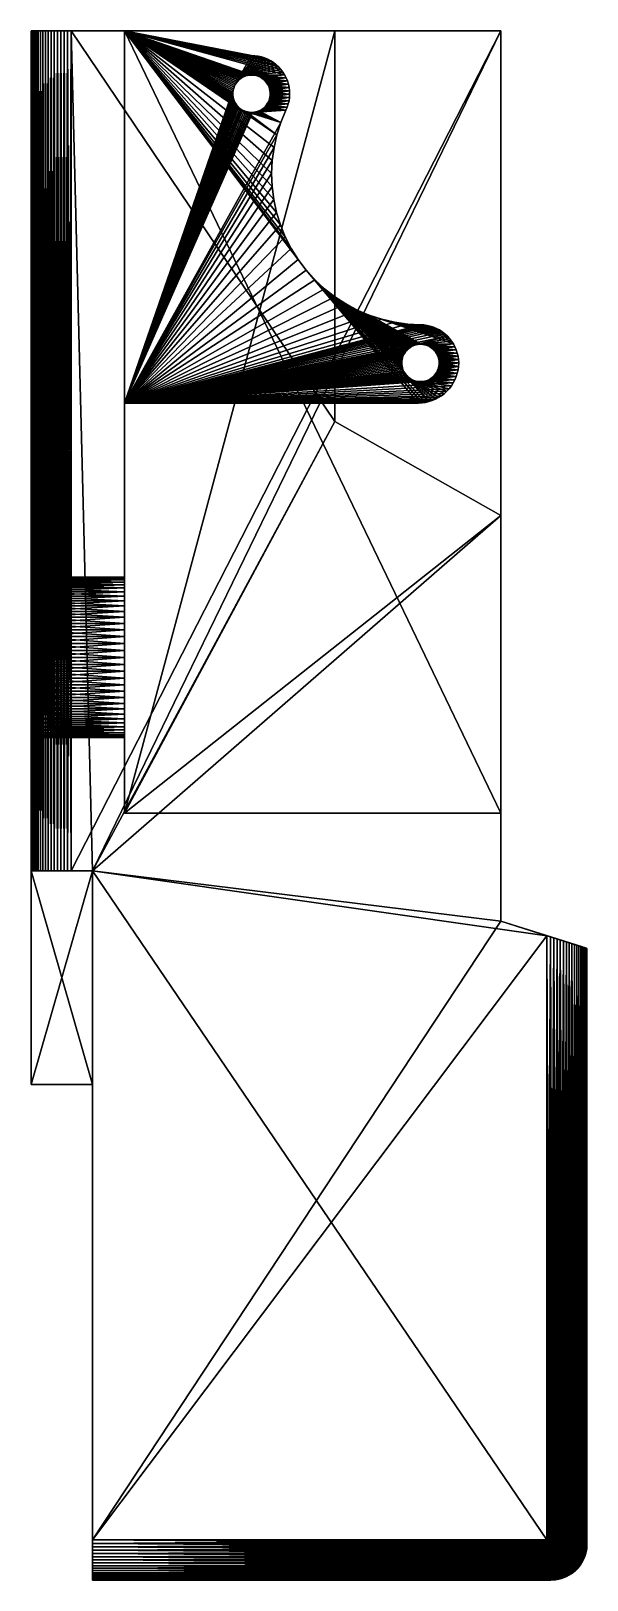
# Model space of a CAD drawing. Header units: metres. Extents: x 0 to 2.08, y -0.12 to 5.68.
import ezdxf

# ---------------------------------------------------------------- set-up
doc = ezdxf.new("R2010")
doc.units = ezdxf.units.M
doc.header["$LTSCALE"] = 65.185185
for name, color, linetype in [('1', 7, 'CONTINUOUS'), ('10', 7, 'CONTINUOUS'), ('11', 7, 'CONTINUOUS'), ('12', 7, 'CONTINUOUS'), ('13', 7, 'CONTINUOUS'), ('14', 7, 'CONTINUOUS'), ('15', 7, 'CONTINUOUS'), ('16', 7, 'CONTINUOUS'), ('17', 7, 'CONTINUOUS'), ('18', 7, 'CONTINUOUS'), ('19', 7, 'CONTINUOUS'), ('2', 7, 'CONTINUOUS'), ('20', 7, 'CONTINUOUS'), ('21', 7, 'CONTINUOUS'), ('22', 7, 'CONTINUOUS'), ('23', 7, 'CONTINUOUS'), ('24', 7, 'CONTINUOUS'), ('25', 7, 'CONTINUOUS'), ('26', 7, 'CONTINUOUS'), ('27', 7, 'CONTINUOUS'), ('28', 7, 'CONTINUOUS'), ('29', 7, 'CONTINUOUS'), ('3', 7, 'CONTINUOUS'), ('30', 7, 'CONTINUOUS'), ('31', 7, 'CONTINUOUS'), ('32', 7, 'CONTINUOUS'), ('33', 7, 'CONTINUOUS'), ('34', 7, 'CONTINUOUS'), ('35', 7, 'CONTINUOUS'), ('36', 7, 'CONTINUOUS'), ('37', 7, 'CONTINUOUS'), ('38', 7, 'CONTINUOUS'), ('39', 7, 'CONTINUOUS'), ('4', 7, 'CONTINUOUS'), ('40', 7, 'CONTINUOUS'), ('41', 7, 'CONTINUOUS'), ('42', 7, 'CONTINUOUS'), ('43', 7, 'CONTINUOUS'), ('44', 7, 'CONTINUOUS'), ('45', 7, 'CONTINUOUS'), ('46', 7, 'CONTINUOUS'), ('47', 7, 'CONTINUOUS'), ('48', 7, 'CONTINUOUS'), ('49', 7, 'CONTINUOUS'), ('5', 7, 'CONTINUOUS'), ('50', 7, 'CONTINUOUS'), ('51', 7, 'CONTINUOUS'), ('52', 7, 'CONTINUOUS'), ('53', 7, 'CONTINUOUS'), ('54', 7, 'CONTINUOUS'), ('55', 7, 'CONTINUOUS'), ('6', 7, 'CONTINUOUS'), ('7', 7, 'CONTINUOUS'), ('8', 7, 'CONTINUOUS'), ('9', 7, 'CONTINUOUS')]:
    doc.layers.add(name, color=color, linetype=linetype)

msp = doc.modelspace()

# ---------------------------------------------------------------- linework, layer by layer
at = {"layer": '1', "color": 2, "linetype": 'CONTINUOUS'}
for points in [[(0, 3.2076, -1.3644), (0, 3.1844, -1.3765), (0, 5.6798, -0.0513), (0, 3.2076, -1.3644)], [(0, 5.6798, -0.0513), (0, 3.1844, -1.3765), (0, 2.535, -1.1863), (0, 5.6798, -0.0513)], [(0, 3.2318, -1.3544), (0, 3.2076, -1.3644), (0, 5.6798, -0.0513), (0, 3.2318, -1.3544)], [(0, 3.2568, -1.3465), (0, 3.2318, -1.3544), (0, 5.6798, -0.0513), (0, 3.2568, -1.3465)], [(0, 3.2823, -1.3409), (0, 3.2568, -1.3465), (0, 5.6798, -0.0513), (0, 3.2823, -1.3409)], [(0, 3.3083, -1.3375), (0, 3.2823, -1.3409), (0, 5.6798, -0.0513), (0, 3.3083, -1.3375)], [(0, 3.3344, -1.3363), (0, 3.3083, -1.3375), (0, 5.6798, -0.0513), (0, 3.3344, -1.3363)], [(0, 3.3605, -1.3375), (0, 3.3344, -1.3363), (0, 5.6798, -0.0513), (0, 3.3605, -1.3375)], [(0, 3.3865, -1.3409), (0, 3.3605, -1.3375), (0, 5.6798, -0.0513), (0, 3.3865, -1.3409)], [(0, 3.412, -1.3465), (0, 3.3865, -1.3409), (0, 5.6798, -0.0513), (0, 3.412, -1.3465)], [(0, 3.437, -1.3544), (0, 3.412, -1.3465), (0, 5.6798, -0.0513), (0, 3.437, -1.3544)], [(0, 3.4612, -1.3644), (0, 3.437, -1.3544), (0, 5.6798, -0.0513), (0, 3.4612, -1.3644)], [(0, 3.4844, -1.3765), (0, 3.4612, -1.3644), (0, 5.6798, -0.0513), (0, 3.4844, -1.3765)], [(0, 3.5065, -1.3906), (0, 3.4844, -1.3765), (0, 5.6798, -0.0513), (0, 3.5065, -1.3906)], [(0, 3.5272, -1.4065), (0, 3.5065, -1.3906), (0, 5.6798, -0.0513), (0, 3.5272, -1.4065)], [(0, 3.5465, -1.4242), (0, 3.5272, -1.4065), (0, 5.6798, -0.0513), (0, 3.5465, -1.4242)], [(0, 3.5642, -1.4435), (0, 3.5465, -1.4242), (0, 5.6798, -0.0513), (0, 3.5642, -1.4435)], [(0, 3.5801, -1.4642), (0, 3.5642, -1.4435), (0, 5.6798, -0.0513), (0, 3.5801, -1.4642)], [(0, 3.5942, -1.4864), (0, 3.5801, -1.4642), (0, 5.6798, -0.0513), (0, 3.5942, -1.4864)], [(0, 3.6063, -1.5095), (0, 3.5942, -1.4864), (0, 5.6798, -0.0513), (0, 3.6063, -1.5095)], [(0, 3.6163, -1.5337), (0, 3.6063, -1.5095), (0, 5.6798, -0.0513), (0, 3.6163, -1.5337)], [(0, 3.6242, -1.5587), (0, 3.6163, -1.5337), (0, 5.6798, -0.0513), (0, 3.6242, -1.5587)], [(0, 3.6298, -1.5841), (0, 3.6242, -1.5587), (0, 5.6798, -0.0513), (0, 3.6298, -1.5841)], [(0, 3.6332, -1.61), (0, 3.6298, -1.5841), (0, 5.6798, -0.0513), (0, 3.6332, -1.61)], [(0, 3.6344, -1.6363), (0, 3.6332, -1.61), (0, 5.6798, -0.0513), (0, 3.6344, -1.6363)], [(0, 3.6332, -1.6627), (0, 3.6344, -1.6363), (0, 5.6798, -0.0513), (0, 3.6332, -1.6627)], [(0, 3.6298, -1.6885), (0, 3.6332, -1.6627), (0, 5.6798, -0.0513), (0, 3.6298, -1.6885)], [(0, 3.6242, -1.7139), (0, 3.6298, -1.6885), (0, 5.6798, -0.0513), (0, 3.6242, -1.7139)], [(0, 3.6163, -1.7389), (0, 3.6242, -1.7139), (0, 5.6798, -0.0513), (0, 3.6163, -1.7389)], [(0, 3.6063, -1.7631), (0, 3.6163, -1.7389), (0, 5.6798, -0.0513), (0, 3.6063, -1.7631)], [(0, 3.5942, -1.7863), (0, 3.6063, -1.7631), (0, 5.6798, -0.0513), (0, 3.5942, -1.7863)], [(0, 3.5801, -1.8084), (0, 3.5942, -1.7863), (0, 5.6798, -0.0513), (0, 3.5801, -1.8084)], [(0, 3.5801, -1.8084), (0, 5.6798, -0.0513), (0, 2.535, -3.2213), (0, 3.5801, -1.8084)], [(0, 5.6798, -0.0513), (0, 5.6798, -3.2213), (0, 2.535, -3.2213), (0, 5.6798, -0.0513)], [(0, 2.535, -0.0513), (0, 5.6798, -0.0513), (0, 2.535, -1.1863), (0, 2.535, -0.0513)], [(0, 3.5642, -1.8291), (0, 3.5801, -1.8084), (0, 2.535, -3.2213), (0, 3.5642, -1.8291)], [(0, 3.5465, -1.8484), (0, 3.5642, -1.8291), (0, 2.535, -3.2213), (0, 3.5465, -1.8484)], [(0, 3.5272, -1.8662), (0, 3.5465, -1.8484), (0, 2.535, -3.2213), (0, 3.5272, -1.8662)], [(0, 3.5065, -1.882), (0, 3.5272, -1.8662), (0, 2.535, -3.2213), (0, 3.5065, -1.882)], [(0, 3.4844, -1.8961), (0, 3.5065, -1.882), (0, 2.535, -3.2213), (0, 3.4844, -1.8961)], [(0, 3.4612, -1.9082), (0, 3.4844, -1.8961), (0, 2.535, -3.2213), (0, 3.4612, -1.9082)], [(0, 3.437, -1.9182), (0, 3.4612, -1.9082), (0, 2.535, -3.2213), (0, 3.437, -1.9182)], [(0, 3.412, -1.9261), (0, 3.437, -1.9182), (0, 2.535, -3.2213), (0, 3.412, -1.9261)], [(0, 3.3865, -1.9317), (0, 3.412, -1.9261), (0, 2.535, -3.2213), (0, 3.3865, -1.9317)], [(0, 3.3605, -1.9352), (0, 3.3865, -1.9317), (0, 2.535, -3.2213), (0, 3.3605, -1.9352)], [(0, 3.3344, -1.9363), (0, 3.3605, -1.9352), (0, 2.535, -3.2213), (0, 3.3344, -1.9363)], [(0, 3.3083, -1.9352), (0, 3.3344, -1.9363), (0, 2.535, -3.2213), (0, 3.3083, -1.9352)], [(0, 3.2823, -1.9317), (0, 3.3083, -1.9352), (0, 2.535, -3.2213), (0, 3.2823, -1.9317)], [(0, 3.2568, -1.9261), (0, 3.2823, -1.9317), (0, 2.535, -3.2213), (0, 3.2568, -1.9261)], [(0, 3.2318, -1.9182), (0, 3.2568, -1.9261), (0, 2.535, -3.2213), (0, 3.2318, -1.9182)], [(0, 3.2076, -1.9082), (0, 3.2318, -1.9182), (0, 2.535, -3.2213), (0, 3.2076, -1.9082)], [(0, 3.1844, -1.8961), (0, 3.2076, -1.9082), (0, 2.535, -3.2213), (0, 3.1844, -1.8961)], [(0, 3.1844, -1.3765), (0, 3.1623, -1.3906), (0, 2.535, -1.1863), (0, 3.1844, -1.3765)], [(0, 3.1623, -1.882), (0, 3.1844, -1.8961), (0, 2.535, -3.2213), (0, 3.1623, -1.882)], [(0, 3.1623, -1.3906), (0, 3.1416, -1.4065), (0, 2.535, -1.1863), (0, 3.1623, -1.3906)], [(0, 3.1416, -1.8662), (0, 3.1623, -1.882), (0, 2.535, -3.2213), (0, 3.1416, -1.8662)], [(0, 3.1416, -1.4065), (0, 3.1223, -1.4242), (0, 2.535, -1.1863), (0, 3.1416, -1.4065)], [(0, 3.1223, -1.8484), (0, 3.1416, -1.8662), (0, 2.535, -3.2213), (0, 3.1223, -1.8484)], [(0, 3.1223, -1.4242), (0, 3.1046, -1.4435), (0, 2.535, -1.1863), (0, 3.1223, -1.4242)], [(0, 3.1046, -1.8291), (0, 3.1223, -1.8484), (0, 2.535, -3.2213), (0, 3.1046, -1.8291)], [(0, 3.1046, -1.4435), (0, 3.0887, -1.4642), (0, 2.535, -2.0863), (0, 3.1046, -1.4435)], [(0, 2.535, -1.1863), (0, 3.1046, -1.4435), (0, 2.535, -2.0863), (0, 2.535, -1.1863)], [(0, 3.0887, -1.8084), (0, 3.1046, -1.8291), (0, 2.535, -3.2213), (0, 3.0887, -1.8084)], [(0, 3.0887, -1.4642), (0, 3.0746, -1.4864), (0, 2.535, -2.0863), (0, 3.0887, -1.4642)], [(0, 3.0746, -1.7863), (0, 3.0887, -1.8084), (0, 2.535, -3.2213), (0, 3.0746, -1.7863)], [(0, 3.0746, -1.4864), (0, 3.0625, -1.5095), (0, 2.535, -2.0863), (0, 3.0746, -1.4864)], [(0, 3.0625, -1.7631), (0, 3.0746, -1.7863), (0, 2.535, -3.2213), (0, 3.0625, -1.7631)], [(0, 3.0625, -1.5095), (0, 3.0525, -1.5337), (0, 2.535, -2.0863), (0, 3.0625, -1.5095)], [(0, 3.0525, -1.7389), (0, 3.0625, -1.7631), (0, 2.535, -3.2213), (0, 3.0525, -1.7389)], [(0, 3.0525, -1.5337), (0, 3.0446, -1.5587), (0, 2.535, -2.0863), (0, 3.0525, -1.5337)], [(0, 3.0446, -1.7139), (0, 3.0525, -1.7389), (0, 2.535, -3.2213), (0, 3.0446, -1.7139)], [(0, 3.0446, -1.5587), (0, 3.039, -1.5841), (0, 2.535, -3.2213), (0, 3.0446, -1.5587)], [(0, 2.535, -2.0863), (0, 3.0446, -1.5587), (0, 2.535, -3.2213), (0, 2.535, -2.0863)], [(0, 3.039, -1.6885), (0, 3.0446, -1.7139), (0, 2.535, -3.2213), (0, 3.039, -1.6885)], [(0, 3.039, -1.5841), (0, 3.0356, -1.61), (0, 2.535, -3.2213), (0, 3.039, -1.5841)], [(0, 3.0356, -1.6627), (0, 3.039, -1.6885), (0, 2.535, -3.2213), (0, 3.0356, -1.6627)], [(0, 3.0356, -1.61), (0, 3.0344, -1.6363), (0, 2.535, -3.2213), (0, 3.0356, -1.61)], [(0, 3.0344, -1.6363), (0, 3.0356, -1.6627), (0, 2.535, -3.2213), (0, 3.0344, -1.6363)], [(0, 1.735, -1.1863), (0, 2.535, -1.1863), (0, 1.735, -2.0863), (0, 1.735, -1.1863)], [(0, 1.735, -2.0863), (0, 2.535, -1.1863), (0, 2.535, -2.0863), (0, 1.735, -2.0863)]]:
    msp.add_3dface(points, dxfattribs=at)
at = {"layer": '10', "color": 2, "linetype": 'CONTINUOUS'}
for points in [[(1.1365, 5.6798, -2.3503), (0.35, 5.6798, -2.3503), (0.35, 2.7515, -2.3503), (1.1365, 5.6798, -2.3503)], [(1.1365, 5.6798, -2.3503), (0.35, 2.7515, -2.3503), (1.1365, 4.2174, -2.3503), (1.1365, 5.6798, -2.3503)], [(0.35, 2.7515, -2.3503), (1.7571, 3.8658, -2.3503), (1.1365, 4.2174, -2.3503), (0.35, 2.7515, -2.3503)], [(0.35, 2.7515, -2.3503), (1.7571, 2.7515, -2.3503), (1.7571, 3.8658, -2.3503), (0.35, 2.7515, -2.3503)]]:
    msp.add_3dface(points, dxfattribs=at)
at = {"layer": '11', "color": 2, "linetype": 'CONTINUOUS'}
for points in [[(0.35, 4.2868, -1.0229), (0.35, 5.6798, -1.0229), (1.0291, 4.7844, -1.0229), (0.35, 4.2868, -1.0229)], [(0.755, 5.4448, -1.0229), (0.35, 5.6798, -1.0229), (0.7553, 5.4512, -1.0229), (0.755, 5.4448, -1.0229)], [(0.35, 5.6798, -1.0229), (0.755, 5.4448, -1.0229), (0.7553, 5.4384, -1.0229), (0.35, 5.6798, -1.0229)], [(0.7553, 5.4512, -1.0229), (0.35, 5.6798, -1.0229), (0.7562, 5.4574, -1.0229), (0.7553, 5.4512, -1.0229)], [(0.7562, 5.4574, -1.0229), (0.35, 5.6798, -1.0229), (0.7575, 5.4635, -1.0229), (0.7562, 5.4574, -1.0229)], [(0.7575, 5.4635, -1.0229), (0.35, 5.6798, -1.0229), (0.7595, 5.4694, -1.0229), (0.7575, 5.4635, -1.0229)], [(0.7595, 5.4694, -1.0229), (0.35, 5.6798, -1.0229), (0.7619, 5.4752, -1.0229), (0.7595, 5.4694, -1.0229)], [(0.7619, 5.4752, -1.0229), (0.35, 5.6798, -1.0229), (0.7649, 5.4807, -1.0229), (0.7619, 5.4752, -1.0229)], [(0.7649, 5.4807, -1.0229), (0.35, 5.6798, -1.0229), (0.7684, 5.4859, -1.0229), (0.7649, 5.4807, -1.0229)], [(0.7684, 5.4859, -1.0229), (0.35, 5.6798, -1.0229), (0.7723, 5.4908, -1.0229), (0.7684, 5.4859, -1.0229)], [(0.7723, 5.4908, -1.0229), (0.35, 5.6798, -1.0229), (0.7766, 5.4954, -1.0229), (0.7723, 5.4908, -1.0229)], [(0.7766, 5.4954, -1.0229), (0.35, 5.6798, -1.0229), (0.7814, 5.4995, -1.0229), (0.7766, 5.4954, -1.0229)], [(0.7814, 5.4995, -1.0229), (0.35, 5.6798, -1.0229), (0.7864, 5.5032, -1.0229), (0.7814, 5.4995, -1.0229)], [(0.7864, 5.5032, -1.0229), (0.35, 5.6798, -1.0229), (0.7918, 5.5064, -1.0229), (0.7864, 5.5032, -1.0229)], [(0.7918, 5.5064, -1.0229), (0.35, 5.6798, -1.0229), (0.7975, 5.5092, -1.0229), (0.7918, 5.5064, -1.0229)], [(0.7975, 5.5092, -1.0229), (0.35, 5.6798, -1.0229), (0.8034, 5.5114, -1.0229), (0.7975, 5.5092, -1.0229)], [(0.8034, 5.5114, -1.0229), (0.35, 5.6798, -1.0229), (0.8094, 5.513, -1.0229), (0.8034, 5.5114, -1.0229)], [(0.8094, 5.513, -1.0229), (0.35, 5.6798, -1.0229), (0.8156, 5.5142, -1.0229), (0.8094, 5.513, -1.0229)], [(0.8156, 5.5142, -1.0229), (0.35, 5.6798, -1.0229), (0.8219, 5.5147, -1.0229), (0.8156, 5.5142, -1.0229)], [(0.8219, 5.5147, -1.0229), (0.35, 5.6798, -1.0229), (0.8281, 5.5147, -1.0229), (0.8219, 5.5147, -1.0229)], [(0.8281, 5.5147, -1.0229), (0.35, 5.6798, -1.0229), (0.9488, 5.5154, -1.0229), (0.8281, 5.5147, -1.0229)], [(0.7864, 5.3864, -1.0229), (0.35, 5.6798, -1.0229), (0.7814, 5.3901, -1.0229), (0.7864, 5.3864, -1.0229)], [(0.35, 5.6798, -1.0229), (0.7864, 5.3864, -1.0229), (0.9201, 5.2911, -1.0229), (0.35, 5.6798, -1.0229)], [(0.7814, 5.3901, -1.0229), (0.35, 5.6798, -1.0229), (0.7766, 5.3942, -1.0229), (0.7814, 5.3901, -1.0229)], [(0.7766, 5.3942, -1.0229), (0.35, 5.6798, -1.0229), (0.7723, 5.3988, -1.0229), (0.7766, 5.3942, -1.0229)], [(0.7723, 5.3988, -1.0229), (0.35, 5.6798, -1.0229), (0.7684, 5.4037, -1.0229), (0.7723, 5.3988, -1.0229)], [(0.7684, 5.4037, -1.0229), (0.35, 5.6798, -1.0229), (0.7649, 5.4089, -1.0229), (0.7684, 5.4037, -1.0229)], [(0.7649, 5.4089, -1.0229), (0.35, 5.6798, -1.0229), (0.7619, 5.4144, -1.0229), (0.7649, 5.4089, -1.0229)], [(0.7619, 5.4144, -1.0229), (0.35, 5.6798, -1.0229), (0.7595, 5.4202, -1.0229), (0.7619, 5.4144, -1.0229)], [(0.7595, 5.4202, -1.0229), (0.35, 5.6798, -1.0229), (0.7575, 5.4261, -1.0229), (0.7595, 5.4202, -1.0229)], [(0.7575, 5.4261, -1.0229), (0.35, 5.6798, -1.0229), (0.7562, 5.4322, -1.0229), (0.7575, 5.4261, -1.0229)], [(0.7562, 5.4322, -1.0229), (0.35, 5.6798, -1.0229), (0.7553, 5.4384, -1.0229), (0.7562, 5.4322, -1.0229)], [(1.0291, 4.7844, -1.0229), (0.35, 5.6798, -1.0229), (0.9995, 4.8236, -1.0229), (1.0291, 4.7844, -1.0229)], [(0.9995, 4.8236, -1.0229), (0.35, 5.6798, -1.0229), (0.9736, 4.865, -1.0229), (0.9995, 4.8236, -1.0229)], [(0.9736, 4.865, -1.0229), (0.35, 5.6798, -1.0229), (0.9513, 4.9087, -1.0229), (0.9736, 4.865, -1.0229)], [(0.9513, 4.9087, -1.0229), (0.35, 5.6798, -1.0229), (0.9329, 4.9539, -1.0229), (0.9513, 4.9087, -1.0229)], [(0.9329, 4.9539, -1.0229), (0.35, 5.6798, -1.0229), (0.9185, 5.0007, -1.0229), (0.9329, 4.9539, -1.0229)], [(0.9185, 5.0007, -1.0229), (0.35, 5.6798, -1.0229), (0.9082, 5.0486, -1.0229), (0.9185, 5.0007, -1.0229)], [(0.9082, 5.0486, -1.0229), (0.35, 5.6798, -1.0229), (0.9021, 5.0971, -1.0229), (0.9082, 5.0486, -1.0229)], [(0.9021, 5.0971, -1.0229), (0.35, 5.6798, -1.0229), (0.9002, 5.1461, -1.0229), (0.9021, 5.0971, -1.0229)], [(0.9002, 5.1461, -1.0229), (0.35, 5.6798, -1.0229), (0.9026, 5.1949, -1.0229), (0.9002, 5.1461, -1.0229)], [(0.9026, 5.1949, -1.0229), (0.35, 5.6798, -1.0229), (0.9093, 5.2435, -1.0229), (0.9026, 5.1949, -1.0229)], [(0.9093, 5.2435, -1.0229), (0.35, 5.6798, -1.0229), (0.9201, 5.2911, -1.0229), (0.9093, 5.2435, -1.0229)], [(0.9488, 5.5154, -1.0229), (0.35, 5.6798, -1.0229), (0.9421, 5.5259, -1.0229), (0.9488, 5.5154, -1.0229)], [(0.9421, 5.5259, -1.0229), (0.35, 5.6798, -1.0229), (0.9345, 5.5359, -1.0229), (0.9421, 5.5259, -1.0229)], [(0.9345, 5.5359, -1.0229), (0.35, 5.6798, -1.0229), (0.9261, 5.5452, -1.0229), (0.9345, 5.5359, -1.0229)], [(0.9261, 5.5452, -1.0229), (0.35, 5.6798, -1.0229), (0.917, 5.5536, -1.0229), (0.9261, 5.5452, -1.0229)], [(0.917, 5.5536, -1.0229), (0.35, 5.6798, -1.0229), (0.9071, 5.5613, -1.0229), (0.917, 5.5536, -1.0229)], [(0.9071, 5.5613, -1.0229), (0.35, 5.6798, -1.0229), (0.8966, 5.5681, -1.0229), (0.9071, 5.5613, -1.0229)], [(0.8966, 5.5681, -1.0229), (0.35, 5.6798, -1.0229), (0.8856, 5.5739, -1.0229), (0.8966, 5.5681, -1.0229)], [(0.8856, 5.5739, -1.0229), (0.35, 5.6798, -1.0229), (0.825, 5.5878, -1.0229), (0.8856, 5.5739, -1.0229)], [(0.874, 5.5788, -1.0229), (0.8856, 5.5739, -1.0229), (0.825, 5.5878, -1.0229), (0.874, 5.5788, -1.0229)], [(0.8621, 5.5827, -1.0229), (0.874, 5.5788, -1.0229), (0.825, 5.5878, -1.0229), (0.8621, 5.5827, -1.0229)], [(0.85, 5.5854, -1.0229), (0.8621, 5.5827, -1.0229), (0.825, 5.5878, -1.0229), (0.85, 5.5854, -1.0229)], [(0.8376, 5.5871, -1.0229), (0.85, 5.5854, -1.0229), (0.825, 5.5878, -1.0229), (0.8376, 5.5871, -1.0229)], [(0.9545, 5.5042, -1.0229), (0.8281, 5.5147, -1.0229), (0.9488, 5.5154, -1.0229), (0.9545, 5.5042, -1.0229)], [(0.8344, 5.5142, -1.0229), (0.8281, 5.5147, -1.0229), (0.9545, 5.5042, -1.0229), (0.8344, 5.5142, -1.0229)], [(0.8406, 5.513, -1.0229), (0.8344, 5.5142, -1.0229), (0.9545, 5.5042, -1.0229), (0.8406, 5.513, -1.0229)], [(0.8466, 5.5114, -1.0229), (0.8406, 5.513, -1.0229), (0.9545, 5.5042, -1.0229), (0.8466, 5.5114, -1.0229)], [(0.8525, 5.5092, -1.0229), (0.8466, 5.5114, -1.0229), (0.9545, 5.5042, -1.0229), (0.8525, 5.5092, -1.0229)], [(0.8582, 5.5064, -1.0229), (0.8525, 5.5092, -1.0229), (0.9545, 5.5042, -1.0229), (0.8582, 5.5064, -1.0229)], [(0.8636, 5.5032, -1.0229), (0.8582, 5.5064, -1.0229), (0.9545, 5.5042, -1.0229), (0.8636, 5.5032, -1.0229)], [(0.9592, 5.4926, -1.0229), (0.8636, 5.5032, -1.0229), (0.9545, 5.5042, -1.0229), (0.9592, 5.4926, -1.0229)], [(0.8686, 5.4995, -1.0229), (0.8636, 5.5032, -1.0229), (0.9592, 5.4926, -1.0229), (0.8686, 5.4995, -1.0229)], [(0.8734, 5.4954, -1.0229), (0.8686, 5.4995, -1.0229), (0.9592, 5.4926, -1.0229), (0.8734, 5.4954, -1.0229)], [(0.8777, 5.4908, -1.0229), (0.8734, 5.4954, -1.0229), (0.9592, 5.4926, -1.0229), (0.8777, 5.4908, -1.0229)], [(0.9629, 5.4807, -1.0229), (0.8777, 5.4908, -1.0229), (0.9592, 5.4926, -1.0229), (0.9629, 5.4807, -1.0229)], [(0.8816, 5.4859, -1.0229), (0.8777, 5.4908, -1.0229), (0.9629, 5.4807, -1.0229), (0.8816, 5.4859, -1.0229)], [(0.8851, 5.4807, -1.0229), (0.8816, 5.4859, -1.0229), (0.9629, 5.4807, -1.0229), (0.8851, 5.4807, -1.0229)], [(0.8881, 5.4752, -1.0229), (0.8851, 5.4807, -1.0229), (0.9629, 5.4807, -1.0229), (0.8881, 5.4752, -1.0229)], [(0.9656, 5.4684, -1.0229), (0.8881, 5.4752, -1.0229), (0.9629, 5.4807, -1.0229), (0.9656, 5.4684, -1.0229)], [(0.8905, 5.4694, -1.0229), (0.8881, 5.4752, -1.0229), (0.9656, 5.4684, -1.0229), (0.8905, 5.4694, -1.0229)], [(0.8925, 5.4635, -1.0229), (0.8905, 5.4694, -1.0229), (0.9656, 5.4684, -1.0229), (0.8925, 5.4635, -1.0229)], [(0.9672, 5.456, -1.0229), (0.8925, 5.4635, -1.0229), (0.9656, 5.4684, -1.0229), (0.9672, 5.456, -1.0229)], [(0.8938, 5.4574, -1.0229), (0.8925, 5.4635, -1.0229), (0.9672, 5.456, -1.0229), (0.8938, 5.4574, -1.0229)], [(0.8947, 5.4512, -1.0229), (0.8938, 5.4574, -1.0229), (0.9672, 5.456, -1.0229), (0.8947, 5.4512, -1.0229)], [(0.9676, 5.4436, -1.0229), (0.8947, 5.4512, -1.0229), (0.9672, 5.456, -1.0229), (0.9676, 5.4436, -1.0229)], [(0.8686, 5.3901, -1.0229), (0.8734, 5.3942, -1.0229), (0.9539, 5.383, -1.0229), (0.8686, 5.3901, -1.0229)], [(0.8734, 5.3942, -1.0229), (0.8777, 5.3988, -1.0229), (0.9588, 5.3946, -1.0229), (0.8734, 5.3942, -1.0229)], [(0.9539, 5.383, -1.0229), (0.8734, 5.3942, -1.0229), (0.9588, 5.3946, -1.0229), (0.9539, 5.383, -1.0229)], [(0.8777, 5.3988, -1.0229), (0.8816, 5.4037, -1.0229), (0.9588, 5.3946, -1.0229), (0.8777, 5.3988, -1.0229)], [(0.8816, 5.4037, -1.0229), (0.8851, 5.4089, -1.0229), (0.9626, 5.4065, -1.0229), (0.8816, 5.4037, -1.0229)], [(0.9588, 5.3946, -1.0229), (0.8816, 5.4037, -1.0229), (0.9626, 5.4065, -1.0229), (0.9588, 5.3946, -1.0229)], [(0.8851, 5.4089, -1.0229), (0.8881, 5.4144, -1.0229), (0.9626, 5.4065, -1.0229), (0.8851, 5.4089, -1.0229)], [(0.8881, 5.4144, -1.0229), (0.8905, 5.4202, -1.0229), (0.9653, 5.4186, -1.0229), (0.8881, 5.4144, -1.0229)], [(0.9626, 5.4065, -1.0229), (0.8881, 5.4144, -1.0229), (0.9653, 5.4186, -1.0229), (0.9626, 5.4065, -1.0229)], [(0.8905, 5.4202, -1.0229), (0.8925, 5.4261, -1.0229), (0.9653, 5.4186, -1.0229), (0.8905, 5.4202, -1.0229)], [(0.8925, 5.4261, -1.0229), (0.8938, 5.4322, -1.0229), (0.967, 5.431, -1.0229), (0.8925, 5.4261, -1.0229)], [(0.9653, 5.4186, -1.0229), (0.8925, 5.4261, -1.0229), (0.967, 5.431, -1.0229), (0.9653, 5.4186, -1.0229)], [(0.8938, 5.4322, -1.0229), (0.8947, 5.4384, -1.0229), (0.967, 5.431, -1.0229), (0.8938, 5.4322, -1.0229)], [(0.895, 5.4448, -1.0229), (0.8947, 5.4512, -1.0229), (0.9676, 5.4436, -1.0229), (0.895, 5.4448, -1.0229)], [(0.8947, 5.4384, -1.0229), (0.895, 5.4448, -1.0229), (0.9676, 5.4436, -1.0229), (0.8947, 5.4384, -1.0229)], [(0.967, 5.431, -1.0229), (0.8947, 5.4384, -1.0229), (0.9676, 5.4436, -1.0229), (0.967, 5.431, -1.0229)], [(0.7864, 5.3864, -1.0229), (0.7918, 5.3832, -1.0229), (0.9201, 5.2911, -1.0229), (0.7864, 5.3864, -1.0229)], [(0.7918, 5.3832, -1.0229), (0.7975, 5.3804, -1.0229), (0.9201, 5.2911, -1.0229), (0.7918, 5.3832, -1.0229)], [(0.7975, 5.3804, -1.0229), (0.8034, 5.3782, -1.0229), (0.9201, 5.2911, -1.0229), (0.7975, 5.3804, -1.0229)], [(0.8034, 5.3782, -1.0229), (0.8094, 5.3766, -1.0229), (0.9349, 5.3375, -1.0229), (0.8034, 5.3782, -1.0229)], [(0.9201, 5.2911, -1.0229), (0.8034, 5.3782, -1.0229), (0.9349, 5.3375, -1.0229), (0.9201, 5.2911, -1.0229)], [(0.8094, 5.3766, -1.0229), (0.8156, 5.3754, -1.0229), (0.9349, 5.3375, -1.0229), (0.8094, 5.3766, -1.0229)], [(0.8156, 5.3754, -1.0229), (0.8219, 5.3749, -1.0229), (0.9349, 5.3375, -1.0229), (0.8156, 5.3754, -1.0229)], [(0.8219, 5.3749, -1.0229), (0.8281, 5.3749, -1.0229), (0.9349, 5.3375, -1.0229), (0.8219, 5.3749, -1.0229)], [(0.8281, 5.3749, -1.0229), (0.8344, 5.3754, -1.0229), (0.9349, 5.3375, -1.0229), (0.8281, 5.3749, -1.0229)], [(0.8344, 5.3754, -1.0229), (0.8406, 5.3766, -1.0229), (0.9349, 5.3375, -1.0229), (0.8344, 5.3754, -1.0229)], [(0.8406, 5.3766, -1.0229), (0.8466, 5.3782, -1.0229), (0.9349, 5.3375, -1.0229), (0.8406, 5.3766, -1.0229)], [(0.8466, 5.3782, -1.0229), (0.8525, 5.3804, -1.0229), (0.9349, 5.3375, -1.0229), (0.8466, 5.3782, -1.0229)], [(0.8525, 5.3804, -1.0229), (0.8582, 5.3832, -1.0229), (0.9539, 5.383, -1.0229), (0.8525, 5.3804, -1.0229)], [(0.9349, 5.3375, -1.0229), (0.8525, 5.3804, -1.0229), (0.9539, 5.383, -1.0229), (0.9349, 5.3375, -1.0229)], [(0.8582, 5.3832, -1.0229), (0.8636, 5.3864, -1.0229), (0.9539, 5.383, -1.0229), (0.8582, 5.3832, -1.0229)], [(0.8636, 5.3864, -1.0229), (0.8686, 5.3901, -1.0229), (0.9539, 5.383, -1.0229), (0.8636, 5.3864, -1.0229)], [(0.35, 4.2868, -1.0229), (1.0291, 4.7844, -1.0229), (1.45, 4.2868, -1.0229), (0.35, 4.2868, -1.0229)], [(1.0291, 4.7844, -1.0229), (1.0618, 4.7481, -1.0229), (1.4632, 4.2874, -1.0229), (1.0291, 4.7844, -1.0229)], [(1.45, 4.2868, -1.0229), (1.0291, 4.7844, -1.0229), (1.4632, 4.2874, -1.0229), (1.45, 4.2868, -1.0229)], [(1.3873, 4.4432, -1.0229), (1.387, 4.4368, -1.0229), (1.0618, 4.7481, -1.0229), (1.3873, 4.4432, -1.0229)], [(1.387, 4.4368, -1.0229), (1.3873, 4.4304, -1.0229), (1.0618, 4.7481, -1.0229), (1.387, 4.4368, -1.0229)], [(1.0976, 4.7147, -1.0229), (1.3873, 4.4432, -1.0229), (1.0618, 4.7481, -1.0229), (1.0976, 4.7147, -1.0229)], [(1.0618, 4.7481, -1.0229), (1.4043, 4.3908, -1.0229), (1.4888, 4.2919, -1.0229), (1.0618, 4.7481, -1.0229)], [(1.4004, 4.3957, -1.0229), (1.4043, 4.3908, -1.0229), (1.0618, 4.7481, -1.0229), (1.4004, 4.3957, -1.0229)], [(1.3969, 4.4009, -1.0229), (1.4004, 4.3957, -1.0229), (1.0618, 4.7481, -1.0229), (1.3969, 4.4009, -1.0229)], [(1.3939, 4.4064, -1.0229), (1.3969, 4.4009, -1.0229), (1.0618, 4.7481, -1.0229), (1.3939, 4.4064, -1.0229)], [(1.3915, 4.4122, -1.0229), (1.3939, 4.4064, -1.0229), (1.0618, 4.7481, -1.0229), (1.3915, 4.4122, -1.0229)], [(1.3895, 4.4181, -1.0229), (1.3915, 4.4122, -1.0229), (1.0618, 4.7481, -1.0229), (1.3895, 4.4181, -1.0229)], [(1.3882, 4.4242, -1.0229), (1.3895, 4.4181, -1.0229), (1.0618, 4.7481, -1.0229), (1.3882, 4.4242, -1.0229)], [(1.3873, 4.4304, -1.0229), (1.3882, 4.4242, -1.0229), (1.0618, 4.7481, -1.0229), (1.3873, 4.4304, -1.0229)], [(1.4632, 4.2874, -1.0229), (1.0618, 4.7481, -1.0229), (1.4762, 4.2891, -1.0229), (1.4632, 4.2874, -1.0229)], [(1.4762, 4.2891, -1.0229), (1.0618, 4.7481, -1.0229), (1.4888, 4.2919, -1.0229), (1.4762, 4.2891, -1.0229)], [(1.3882, 4.4494, -1.0229), (1.3873, 4.4432, -1.0229), (1.0976, 4.7147, -1.0229), (1.3882, 4.4494, -1.0229)], [(1.3895, 4.4555, -1.0229), (1.3882, 4.4494, -1.0229), (1.0976, 4.7147, -1.0229), (1.3895, 4.4555, -1.0229)], [(1.3915, 4.4614, -1.0229), (1.3895, 4.4555, -1.0229), (1.0976, 4.7147, -1.0229), (1.3915, 4.4614, -1.0229)], [(1.3939, 4.4672, -1.0229), (1.3915, 4.4614, -1.0229), (1.0976, 4.7147, -1.0229), (1.3939, 4.4672, -1.0229)], [(1.3969, 4.4727, -1.0229), (1.3939, 4.4672, -1.0229), (1.0976, 4.7147, -1.0229), (1.3969, 4.4727, -1.0229)], [(1.1362, 4.6846, -1.0229), (1.3969, 4.4727, -1.0229), (1.0976, 4.7147, -1.0229), (1.1362, 4.6846, -1.0229)], [(1.4004, 4.4779, -1.0229), (1.3969, 4.4727, -1.0229), (1.1362, 4.6846, -1.0229), (1.4004, 4.4779, -1.0229)], [(1.4043, 4.4828, -1.0229), (1.4004, 4.4779, -1.0229), (1.1362, 4.6846, -1.0229), (1.4043, 4.4828, -1.0229)], [(1.4086, 4.4874, -1.0229), (1.4043, 4.4828, -1.0229), (1.1362, 4.6846, -1.0229), (1.4086, 4.4874, -1.0229)], [(1.4134, 4.4915, -1.0229), (1.4086, 4.4874, -1.0229), (1.1362, 4.6846, -1.0229), (1.4134, 4.4915, -1.0229)], [(1.4184, 4.4952, -1.0229), (1.4134, 4.4915, -1.0229), (1.1362, 4.6846, -1.0229), (1.4184, 4.4952, -1.0229)], [(1.1772, 4.6579, -1.0229), (1.4184, 4.4952, -1.0229), (1.1362, 4.6846, -1.0229), (1.1772, 4.6579, -1.0229)], [(1.4238, 4.4984, -1.0229), (1.4184, 4.4952, -1.0229), (1.1772, 4.6579, -1.0229), (1.4238, 4.4984, -1.0229)], [(1.4295, 4.5012, -1.0229), (1.4238, 4.4984, -1.0229), (1.1772, 4.6579, -1.0229), (1.4295, 4.5012, -1.0229)], [(1.4354, 4.5034, -1.0229), (1.4295, 4.5012, -1.0229), (1.1772, 4.6579, -1.0229), (1.4354, 4.5034, -1.0229)], [(1.4414, 4.505, -1.0229), (1.4354, 4.5034, -1.0229), (1.1772, 4.6579, -1.0229), (1.4414, 4.505, -1.0229)], [(1.4476, 4.5062, -1.0229), (1.4414, 4.505, -1.0229), (1.1772, 4.6579, -1.0229), (1.4476, 4.5062, -1.0229)], [(1.4539, 4.5067, -1.0229), (1.4476, 4.5062, -1.0229), (1.1772, 4.6579, -1.0229), (1.4539, 4.5067, -1.0229)], [(1.1772, 4.6579, -1.0229), (1.2205, 4.6348, -1.0229), (1.4539, 4.5067, -1.0229), (1.1772, 4.6579, -1.0229)], [(1.2654, 4.6157, -1.0229), (1.4601, 4.5067, -1.0229), (1.2205, 4.6348, -1.0229), (1.2654, 4.6157, -1.0229)], [(1.4601, 4.5067, -1.0229), (1.4539, 4.5067, -1.0229), (1.2205, 4.6348, -1.0229), (1.4601, 4.5067, -1.0229)], [(1.5804, 4.508, -1.0229), (1.4601, 4.5067, -1.0229), (1.2654, 4.6157, -1.0229), (1.5804, 4.508, -1.0229)], [(1.3121, 4.6005, -1.0229), (1.5804, 4.508, -1.0229), (1.2654, 4.6157, -1.0229), (1.3121, 4.6005, -1.0229)], [(1.5736, 4.5184, -1.0229), (1.5804, 4.508, -1.0229), (1.3121, 4.6005, -1.0229), (1.5736, 4.5184, -1.0229)], [(1.566, 4.5283, -1.0229), (1.5736, 4.5184, -1.0229), (1.3121, 4.6005, -1.0229), (1.566, 4.5283, -1.0229)], [(1.5576, 4.5374, -1.0229), (1.566, 4.5283, -1.0229), (1.3121, 4.6005, -1.0229), (1.5576, 4.5374, -1.0229)], [(1.3596, 4.5894, -1.0229), (1.5576, 4.5374, -1.0229), (1.3121, 4.6005, -1.0229), (1.3596, 4.5894, -1.0229)], [(1.5485, 4.5458, -1.0229), (1.5576, 4.5374, -1.0229), (1.3596, 4.5894, -1.0229), (1.5485, 4.5458, -1.0229)], [(1.5386, 4.5534, -1.0229), (1.5485, 4.5458, -1.0229), (1.3596, 4.5894, -1.0229), (1.5386, 4.5534, -1.0229)], [(1.5282, 4.5602, -1.0229), (1.5386, 4.5534, -1.0229), (1.3596, 4.5894, -1.0229), (1.5282, 4.5602, -1.0229)], [(1.5172, 4.5659, -1.0229), (1.5282, 4.5602, -1.0229), (1.3596, 4.5894, -1.0229), (1.5172, 4.5659, -1.0229)], [(1.4078, 4.5825, -1.0229), (1.5172, 4.5659, -1.0229), (1.3596, 4.5894, -1.0229), (1.4078, 4.5825, -1.0229)], [(1.5057, 4.5708, -1.0229), (1.5172, 4.5659, -1.0229), (1.4078, 4.5825, -1.0229), (1.5057, 4.5708, -1.0229)], [(1.4939, 4.5746, -1.0229), (1.5057, 4.5708, -1.0229), (1.4078, 4.5825, -1.0229), (1.4939, 4.5746, -1.0229)], [(1.4819, 4.5774, -1.0229), (1.4939, 4.5746, -1.0229), (1.4078, 4.5825, -1.0229), (1.4819, 4.5774, -1.0229)], [(1.4078, 4.5825, -1.0229), (1.457, 4.5798, -1.0229), (1.4819, 4.5774, -1.0229), (1.4078, 4.5825, -1.0229)], [(1.4696, 4.5791, -1.0229), (1.4819, 4.5774, -1.0229), (1.457, 4.5798, -1.0229), (1.4696, 4.5791, -1.0229)], [(1.5861, 4.497, -1.0229), (1.4601, 4.5067, -1.0229), (1.5804, 4.508, -1.0229), (1.5861, 4.497, -1.0229)], [(1.4664, 4.5062, -1.0229), (1.4601, 4.5067, -1.0229), (1.5861, 4.497, -1.0229), (1.4664, 4.5062, -1.0229)], [(1.4726, 4.505, -1.0229), (1.4664, 4.5062, -1.0229), (1.5861, 4.497, -1.0229), (1.4726, 4.505, -1.0229)], [(1.4786, 4.5034, -1.0229), (1.4726, 4.505, -1.0229), (1.5861, 4.497, -1.0229), (1.4786, 4.5034, -1.0229)], [(1.4845, 4.5012, -1.0229), (1.4786, 4.5034, -1.0229), (1.5861, 4.497, -1.0229), (1.4845, 4.5012, -1.0229)], [(1.4902, 4.4984, -1.0229), (1.4845, 4.5012, -1.0229), (1.5861, 4.497, -1.0229), (1.4902, 4.4984, -1.0229)], [(1.4956, 4.4952, -1.0229), (1.4902, 4.4984, -1.0229), (1.5861, 4.497, -1.0229), (1.4956, 4.4952, -1.0229)], [(1.591, 4.4855, -1.0229), (1.4956, 4.4952, -1.0229), (1.5861, 4.497, -1.0229), (1.591, 4.4855, -1.0229)], [(1.5006, 4.4915, -1.0229), (1.4956, 4.4952, -1.0229), (1.591, 4.4855, -1.0229), (1.5006, 4.4915, -1.0229)], [(1.5054, 4.4874, -1.0229), (1.5006, 4.4915, -1.0229), (1.591, 4.4855, -1.0229), (1.5054, 4.4874, -1.0229)], [(1.5097, 4.4828, -1.0229), (1.5054, 4.4874, -1.0229), (1.591, 4.4855, -1.0229), (1.5097, 4.4828, -1.0229)], [(1.5948, 4.4737, -1.0229), (1.5097, 4.4828, -1.0229), (1.591, 4.4855, -1.0229), (1.5948, 4.4737, -1.0229)], [(1.5136, 4.4779, -1.0229), (1.5097, 4.4828, -1.0229), (1.5948, 4.4737, -1.0229), (1.5136, 4.4779, -1.0229)], [(1.5171, 4.4727, -1.0229), (1.5136, 4.4779, -1.0229), (1.5948, 4.4737, -1.0229), (1.5171, 4.4727, -1.0229)], [(1.5976, 4.4616, -1.0229), (1.5171, 4.4727, -1.0229), (1.5948, 4.4737, -1.0229), (1.5976, 4.4616, -1.0229)], [(1.5201, 4.4672, -1.0229), (1.5171, 4.4727, -1.0229), (1.5976, 4.4616, -1.0229), (1.5201, 4.4672, -1.0229)], [(1.5225, 4.4614, -1.0229), (1.5201, 4.4672, -1.0229), (1.5976, 4.4616, -1.0229), (1.5225, 4.4614, -1.0229)], [(1.5201, 4.4064, -1.0229), (1.5225, 4.4122, -1.0229), (1.5977, 4.4106, -1.0229), (1.5201, 4.4064, -1.0229)], [(1.5949, 4.398, -1.0229), (1.5201, 4.4064, -1.0229), (1.5977, 4.4106, -1.0229), (1.5949, 4.398, -1.0229)], [(1.5993, 4.4494, -1.0229), (1.5225, 4.4614, -1.0229), (1.5976, 4.4616, -1.0229), (1.5993, 4.4494, -1.0229)], [(1.5245, 4.4555, -1.0229), (1.5225, 4.4614, -1.0229), (1.5993, 4.4494, -1.0229), (1.5245, 4.4555, -1.0229)], [(1.5225, 4.4122, -1.0229), (1.5245, 4.4181, -1.0229), (1.5977, 4.4106, -1.0229), (1.5225, 4.4122, -1.0229)], [(1.5258, 4.4494, -1.0229), (1.5245, 4.4555, -1.0229), (1.5993, 4.4494, -1.0229), (1.5258, 4.4494, -1.0229)], [(1.5245, 4.4181, -1.0229), (1.5258, 4.4242, -1.0229), (1.5994, 4.4236, -1.0229), (1.5245, 4.4181, -1.0229)], [(1.5977, 4.4106, -1.0229), (1.5245, 4.4181, -1.0229), (1.5994, 4.4236, -1.0229), (1.5977, 4.4106, -1.0229)], [(1.5267, 4.4432, -1.0229), (1.5258, 4.4494, -1.0229), (1.5993, 4.4494, -1.0229), (1.5267, 4.4432, -1.0229)], [(1.5258, 4.4242, -1.0229), (1.5267, 4.4304, -1.0229), (1.5994, 4.4236, -1.0229), (1.5258, 4.4242, -1.0229)], [(1.6, 4.4368, -1.0229), (1.5267, 4.4432, -1.0229), (1.5993, 4.4494, -1.0229), (1.6, 4.4368, -1.0229)], [(1.527, 4.4368, -1.0229), (1.5267, 4.4432, -1.0229), (1.6, 4.4368, -1.0229), (1.527, 4.4368, -1.0229)], [(1.5267, 4.4304, -1.0229), (1.527, 4.4368, -1.0229), (1.5994, 4.4236, -1.0229), (1.5267, 4.4304, -1.0229)], [(1.527, 4.4368, -1.0229), (1.6, 4.4368, -1.0229), (1.5994, 4.4236, -1.0229), (1.527, 4.4368, -1.0229)], [(1.4086, 4.3862, -1.0229), (1.4888, 4.2919, -1.0229), (1.4043, 4.3908, -1.0229), (1.4086, 4.3862, -1.0229)], [(1.4086, 4.3862, -1.0229), (1.4134, 4.3821, -1.0229), (1.5013, 4.2958, -1.0229), (1.4086, 4.3862, -1.0229)], [(1.4888, 4.2919, -1.0229), (1.4086, 4.3862, -1.0229), (1.5013, 4.2958, -1.0229), (1.4888, 4.2919, -1.0229)], [(1.4134, 4.3821, -1.0229), (1.4184, 4.3784, -1.0229), (1.5134, 4.3009, -1.0229), (1.4134, 4.3821, -1.0229)], [(1.5013, 4.2958, -1.0229), (1.4134, 4.3821, -1.0229), (1.5134, 4.3009, -1.0229), (1.5013, 4.2958, -1.0229)], [(1.4184, 4.3784, -1.0229), (1.4238, 4.3752, -1.0229), (1.525, 4.3069, -1.0229), (1.4184, 4.3784, -1.0229)], [(1.5134, 4.3009, -1.0229), (1.4184, 4.3784, -1.0229), (1.525, 4.3069, -1.0229), (1.5134, 4.3009, -1.0229)], [(1.4238, 4.3752, -1.0229), (1.4295, 4.3724, -1.0229), (1.536, 4.3139, -1.0229), (1.4238, 4.3752, -1.0229)], [(1.525, 4.3069, -1.0229), (1.4238, 4.3752, -1.0229), (1.536, 4.3139, -1.0229), (1.525, 4.3069, -1.0229)], [(1.4295, 4.3724, -1.0229), (1.4354, 4.3702, -1.0229), (1.5464, 4.3219, -1.0229), (1.4295, 4.3724, -1.0229)], [(1.536, 4.3139, -1.0229), (1.4295, 4.3724, -1.0229), (1.5464, 4.3219, -1.0229), (1.536, 4.3139, -1.0229)], [(1.4354, 4.3702, -1.0229), (1.4414, 4.3686, -1.0229), (1.5561, 4.3307, -1.0229), (1.4354, 4.3702, -1.0229)], [(1.5464, 4.3219, -1.0229), (1.4354, 4.3702, -1.0229), (1.5561, 4.3307, -1.0229), (1.5464, 4.3219, -1.0229)], [(1.4414, 4.3686, -1.0229), (1.4476, 4.3674, -1.0229), (1.5649, 4.3404, -1.0229), (1.4414, 4.3686, -1.0229)], [(1.5561, 4.3307, -1.0229), (1.4414, 4.3686, -1.0229), (1.5649, 4.3404, -1.0229), (1.5561, 4.3307, -1.0229)], [(1.4476, 4.3674, -1.0229), (1.4539, 4.3669, -1.0229), (1.5729, 4.3508, -1.0229), (1.4476, 4.3674, -1.0229)], [(1.5649, 4.3404, -1.0229), (1.4476, 4.3674, -1.0229), (1.5729, 4.3508, -1.0229), (1.5649, 4.3404, -1.0229)], [(1.4539, 4.3669, -1.0229), (1.4601, 4.3669, -1.0229), (1.5799, 4.3618, -1.0229), (1.4539, 4.3669, -1.0229)], [(1.5729, 4.3508, -1.0229), (1.4539, 4.3669, -1.0229), (1.5799, 4.3618, -1.0229), (1.5729, 4.3508, -1.0229)], [(1.4601, 4.3669, -1.0229), (1.4664, 4.3674, -1.0229), (1.5799, 4.3618, -1.0229), (1.4601, 4.3669, -1.0229)], [(1.4664, 4.3674, -1.0229), (1.4726, 4.3686, -1.0229), (1.5799, 4.3618, -1.0229), (1.4664, 4.3674, -1.0229)], [(1.4726, 4.3686, -1.0229), (1.4786, 4.3702, -1.0229), (1.5799, 4.3618, -1.0229), (1.4726, 4.3686, -1.0229)], [(1.4786, 4.3702, -1.0229), (1.4845, 4.3724, -1.0229), (1.5799, 4.3618, -1.0229), (1.4786, 4.3702, -1.0229)], [(1.4845, 4.3724, -1.0229), (1.4902, 4.3752, -1.0229), (1.5859, 4.3734, -1.0229), (1.4845, 4.3724, -1.0229)], [(1.5799, 4.3618, -1.0229), (1.4845, 4.3724, -1.0229), (1.5859, 4.3734, -1.0229), (1.5799, 4.3618, -1.0229)], [(1.4902, 4.3752, -1.0229), (1.4956, 4.3784, -1.0229), (1.5859, 4.3734, -1.0229), (1.4902, 4.3752, -1.0229)], [(1.4956, 4.3784, -1.0229), (1.5006, 4.3821, -1.0229), (1.5859, 4.3734, -1.0229), (1.4956, 4.3784, -1.0229)], [(1.5006, 4.3821, -1.0229), (1.5054, 4.3862, -1.0229), (1.591, 4.3855, -1.0229), (1.5006, 4.3821, -1.0229)], [(1.5859, 4.3734, -1.0229), (1.5006, 4.3821, -1.0229), (1.591, 4.3855, -1.0229), (1.5859, 4.3734, -1.0229)], [(1.5054, 4.3862, -1.0229), (1.5097, 4.3908, -1.0229), (1.591, 4.3855, -1.0229), (1.5054, 4.3862, -1.0229)], [(1.5097, 4.3908, -1.0229), (1.5136, 4.3957, -1.0229), (1.591, 4.3855, -1.0229), (1.5097, 4.3908, -1.0229)], [(1.5136, 4.3957, -1.0229), (1.5171, 4.4009, -1.0229), (1.5949, 4.398, -1.0229), (1.5136, 4.3957, -1.0229)], [(1.591, 4.3855, -1.0229), (1.5136, 4.3957, -1.0229), (1.5949, 4.398, -1.0229), (1.591, 4.3855, -1.0229)], [(1.5171, 4.4009, -1.0229), (1.5201, 4.4064, -1.0229), (1.5949, 4.398, -1.0229), (1.5171, 4.4009, -1.0229)]]:
    msp.add_3dface(points, dxfattribs=at)
at = {"layer": '12', "color": 2, "linetype": 'CONTINUOUS'}
for points in [[(0.35, 5.6798, -0.9523), (0.35, 4.2868, -0.9523), (0.7595, 5.4694, -0.9523), (0.35, 5.6798, -0.9523)], [(0.7649, 5.4807, -0.9523), (0.35, 5.6798, -0.9523), (0.7619, 5.4752, -0.9523), (0.7649, 5.4807, -0.9523)], [(0.35, 5.6798, -0.9523), (0.7649, 5.4807, -0.9523), (0.825, 5.5878, -0.9523), (0.35, 5.6798, -0.9523)], [(0.7619, 5.4752, -0.9523), (0.35, 5.6798, -0.9523), (0.7595, 5.4694, -0.9523), (0.7619, 5.4752, -0.9523)], [(0.7649, 5.4807, -0.9523), (0.7684, 5.4859, -0.9523), (0.825, 5.5878, -0.9523), (0.7649, 5.4807, -0.9523)], [(0.825, 5.5878, -0.9523), (0.7684, 5.4859, -0.9523), (0.8376, 5.5871, -0.9523), (0.825, 5.5878, -0.9523)], [(0.7684, 5.4859, -0.9523), (0.7723, 5.4908, -0.9523), (0.8376, 5.5871, -0.9523), (0.7684, 5.4859, -0.9523)], [(0.8376, 5.5871, -0.9523), (0.7723, 5.4908, -0.9523), (0.85, 5.5854, -0.9523), (0.8376, 5.5871, -0.9523)], [(0.7723, 5.4908, -0.9523), (0.7766, 5.4954, -0.9523), (0.85, 5.5854, -0.9523), (0.7723, 5.4908, -0.9523)], [(0.85, 5.5854, -0.9523), (0.7766, 5.4954, -0.9523), (0.8621, 5.5827, -0.9523), (0.85, 5.5854, -0.9523)], [(0.7766, 5.4954, -0.9523), (0.7814, 5.4995, -0.9523), (0.8621, 5.5827, -0.9523), (0.7766, 5.4954, -0.9523)], [(0.8621, 5.5827, -0.9523), (0.7814, 5.4995, -0.9523), (0.874, 5.5788, -0.9523), (0.8621, 5.5827, -0.9523)], [(0.7814, 5.4995, -0.9523), (0.7864, 5.5032, -0.9523), (0.874, 5.5788, -0.9523), (0.7814, 5.4995, -0.9523)], [(0.874, 5.5788, -0.9523), (0.7864, 5.5032, -0.9523), (0.8856, 5.5739, -0.9523), (0.874, 5.5788, -0.9523)], [(0.7864, 5.5032, -0.9523), (0.7918, 5.5064, -0.9523), (0.8856, 5.5739, -0.9523), (0.7864, 5.5032, -0.9523)], [(0.8856, 5.5739, -0.9523), (0.7918, 5.5064, -0.9523), (0.8966, 5.5681, -0.9523), (0.8856, 5.5739, -0.9523)], [(0.7918, 5.5064, -0.9523), (0.7975, 5.5092, -0.9523), (0.8966, 5.5681, -0.9523), (0.7918, 5.5064, -0.9523)], [(0.8966, 5.5681, -0.9523), (0.7975, 5.5092, -0.9523), (0.9071, 5.5613, -0.9523), (0.8966, 5.5681, -0.9523)], [(0.7975, 5.5092, -0.9523), (0.8034, 5.5114, -0.9523), (0.9071, 5.5613, -0.9523), (0.7975, 5.5092, -0.9523)], [(0.9071, 5.5613, -0.9523), (0.8034, 5.5114, -0.9523), (0.917, 5.5536, -0.9523), (0.9071, 5.5613, -0.9523)], [(0.8034, 5.5114, -0.9523), (0.8094, 5.513, -0.9523), (0.917, 5.5536, -0.9523), (0.8034, 5.5114, -0.9523)], [(0.9261, 5.5452, -0.9523), (0.917, 5.5536, -0.9523), (0.8094, 5.513, -0.9523), (0.9261, 5.5452, -0.9523)], [(0.9261, 5.5452, -0.9523), (0.8094, 5.513, -0.9523), (0.9345, 5.5359, -0.9523), (0.9261, 5.5452, -0.9523)], [(0.8094, 5.513, -0.9523), (0.8156, 5.5142, -0.9523), (0.9345, 5.5359, -0.9523), (0.8094, 5.513, -0.9523)], [(0.8156, 5.5142, -0.9523), (0.8219, 5.5147, -0.9523), (0.9345, 5.5359, -0.9523), (0.8156, 5.5142, -0.9523)], [(0.9421, 5.5259, -0.9523), (0.9345, 5.5359, -0.9523), (0.8219, 5.5147, -0.9523), (0.9421, 5.5259, -0.9523)], [(0.9421, 5.5259, -0.9523), (0.8219, 5.5147, -0.9523), (0.9488, 5.5154, -0.9523), (0.9421, 5.5259, -0.9523)], [(0.8219, 5.5147, -0.9523), (0.8281, 5.5147, -0.9523), (0.9488, 5.5154, -0.9523), (0.8219, 5.5147, -0.9523)], [(0.8281, 5.5147, -0.9523), (0.8344, 5.5142, -0.9523), (0.9488, 5.5154, -0.9523), (0.8281, 5.5147, -0.9523)], [(0.8344, 5.5142, -0.9523), (0.8406, 5.513, -0.9523), (0.9488, 5.5154, -0.9523), (0.8344, 5.5142, -0.9523)], [(0.8406, 5.513, -0.9523), (0.8466, 5.5114, -0.9523), (0.9488, 5.5154, -0.9523), (0.8406, 5.513, -0.9523)], [(0.8466, 5.5114, -0.9523), (0.8525, 5.5092, -0.9523), (0.9488, 5.5154, -0.9523), (0.8466, 5.5114, -0.9523)], [(0.8525, 5.5092, -0.9523), (0.8582, 5.5064, -0.9523), (0.9488, 5.5154, -0.9523), (0.8525, 5.5092, -0.9523)], [(0.9488, 5.5154, -0.9523), (0.8582, 5.5064, -0.9523), (0.9545, 5.5042, -0.9523), (0.9488, 5.5154, -0.9523)], [(0.7595, 5.4694, -0.9523), (0.35, 4.2868, -0.9523), (0.7575, 5.4635, -0.9523), (0.7595, 5.4694, -0.9523)], [(0.7575, 5.4635, -0.9523), (0.35, 4.2868, -0.9523), (0.7562, 5.4574, -0.9523), (0.7575, 5.4635, -0.9523)], [(0.7562, 5.4574, -0.9523), (0.35, 4.2868, -0.9523), (0.7553, 5.4512, -0.9523), (0.7562, 5.4574, -0.9523)], [(0.8582, 5.5064, -0.9523), (0.8636, 5.5032, -0.9523), (0.9545, 5.5042, -0.9523), (0.8582, 5.5064, -0.9523)], [(0.8636, 5.5032, -0.9523), (0.8686, 5.4995, -0.9523), (0.9545, 5.5042, -0.9523), (0.8636, 5.5032, -0.9523)], [(0.8686, 5.4995, -0.9523), (0.8734, 5.4954, -0.9523), (0.9545, 5.5042, -0.9523), (0.8686, 5.4995, -0.9523)], [(0.9545, 5.5042, -0.9523), (0.8734, 5.4954, -0.9523), (0.9592, 5.4926, -0.9523), (0.9545, 5.5042, -0.9523)], [(0.8734, 5.4954, -0.9523), (0.8777, 5.4908, -0.9523), (0.9592, 5.4926, -0.9523), (0.8734, 5.4954, -0.9523)], [(0.8777, 5.4908, -0.9523), (0.8816, 5.4859, -0.9523), (0.9592, 5.4926, -0.9523), (0.8777, 5.4908, -0.9523)], [(0.8816, 5.4859, -0.9523), (0.8851, 5.4807, -0.9523), (0.9592, 5.4926, -0.9523), (0.8816, 5.4859, -0.9523)], [(0.9592, 5.4926, -0.9523), (0.8851, 5.4807, -0.9523), (0.9629, 5.4807, -0.9523), (0.9592, 5.4926, -0.9523)], [(0.8851, 5.4807, -0.9523), (0.8881, 5.4752, -0.9523), (0.9629, 5.4807, -0.9523), (0.8851, 5.4807, -0.9523)], [(0.8881, 5.4752, -0.9523), (0.8905, 5.4694, -0.9523), (0.9629, 5.4807, -0.9523), (0.8881, 5.4752, -0.9523)], [(0.9629, 5.4807, -0.9523), (0.8905, 5.4694, -0.9523), (0.9656, 5.4684, -0.9523), (0.9629, 5.4807, -0.9523)], [(0.8905, 5.4694, -0.9523), (0.8925, 5.4635, -0.9523), (0.9656, 5.4684, -0.9523), (0.8905, 5.4694, -0.9523)], [(0.8925, 5.4635, -0.9523), (0.8938, 5.4574, -0.9523), (0.9656, 5.4684, -0.9523), (0.8925, 5.4635, -0.9523)], [(0.9656, 5.4684, -0.9523), (0.8938, 5.4574, -0.9523), (0.9672, 5.456, -0.9523), (0.9656, 5.4684, -0.9523)], [(0.8938, 5.4574, -0.9523), (0.8947, 5.4512, -0.9523), (0.9672, 5.456, -0.9523), (0.8938, 5.4574, -0.9523)], [(0.8947, 5.4512, -0.9523), (0.895, 5.4448, -0.9523), (0.9672, 5.456, -0.9523), (0.8947, 5.4512, -0.9523)], [(0.9672, 5.456, -0.9523), (0.895, 5.4448, -0.9523), (0.9676, 5.4436, -0.9523), (0.9672, 5.456, -0.9523)], [(0.35, 4.2868, -0.9523), (0.755, 5.4448, -0.9523), (0.7553, 5.4512, -0.9523), (0.35, 4.2868, -0.9523)], [(0.755, 5.4448, -0.9523), (0.35, 4.2868, -0.9523), (0.7553, 5.4384, -0.9523), (0.755, 5.4448, -0.9523)], [(0.7553, 5.4384, -0.9523), (0.35, 4.2868, -0.9523), (0.7562, 5.4322, -0.9523), (0.7553, 5.4384, -0.9523)], [(0.7562, 5.4322, -0.9523), (0.35, 4.2868, -0.9523), (0.7575, 5.4261, -0.9523), (0.7562, 5.4322, -0.9523)], [(0.7575, 5.4261, -0.9523), (0.35, 4.2868, -0.9523), (0.7595, 5.4202, -0.9523), (0.7575, 5.4261, -0.9523)], [(0.7595, 5.4202, -0.9523), (0.35, 4.2868, -0.9523), (0.7619, 5.4144, -0.9523), (0.7595, 5.4202, -0.9523)], [(0.7619, 5.4144, -0.9523), (0.35, 4.2868, -0.9523), (0.7649, 5.4089, -0.9523), (0.7619, 5.4144, -0.9523)], [(0.7649, 5.4089, -0.9523), (0.35, 4.2868, -0.9523), (0.7684, 5.4037, -0.9523), (0.7649, 5.4089, -0.9523)], [(0.7684, 5.4037, -0.9523), (0.35, 4.2868, -0.9523), (0.7723, 5.3988, -0.9523), (0.7684, 5.4037, -0.9523)], [(0.7723, 5.3988, -0.9523), (0.35, 4.2868, -0.9523), (0.7766, 5.3942, -0.9523), (0.7723, 5.3988, -0.9523)], [(0.7766, 5.3942, -0.9523), (0.35, 4.2868, -0.9523), (0.7814, 5.3901, -0.9523), (0.7766, 5.3942, -0.9523)], [(0.8636, 5.3864, -0.9523), (0.8582, 5.3832, -0.9523), (0.9588, 5.3946, -0.9523), (0.8636, 5.3864, -0.9523)], [(0.9588, 5.3946, -0.9523), (0.8582, 5.3832, -0.9523), (0.9539, 5.383, -0.9523), (0.9588, 5.3946, -0.9523)], [(0.8686, 5.3901, -0.9523), (0.8636, 5.3864, -0.9523), (0.9588, 5.3946, -0.9523), (0.8686, 5.3901, -0.9523)], [(0.8734, 5.3942, -0.9523), (0.8686, 5.3901, -0.9523), (0.9588, 5.3946, -0.9523), (0.8734, 5.3942, -0.9523)], [(0.8777, 5.3988, -0.9523), (0.8734, 5.3942, -0.9523), (0.9588, 5.3946, -0.9523), (0.8777, 5.3988, -0.9523)], [(0.8816, 5.4037, -0.9523), (0.8777, 5.3988, -0.9523), (0.9626, 5.4065, -0.9523), (0.8816, 5.4037, -0.9523)], [(0.9626, 5.4065, -0.9523), (0.8777, 5.3988, -0.9523), (0.9588, 5.3946, -0.9523), (0.9626, 5.4065, -0.9523)], [(0.8851, 5.4089, -0.9523), (0.8816, 5.4037, -0.9523), (0.9626, 5.4065, -0.9523), (0.8851, 5.4089, -0.9523)], [(0.8881, 5.4144, -0.9523), (0.8851, 5.4089, -0.9523), (0.9653, 5.4186, -0.9523), (0.8881, 5.4144, -0.9523)], [(0.9653, 5.4186, -0.9523), (0.8851, 5.4089, -0.9523), (0.9626, 5.4065, -0.9523), (0.9653, 5.4186, -0.9523)], [(0.8905, 5.4202, -0.9523), (0.8881, 5.4144, -0.9523), (0.9653, 5.4186, -0.9523), (0.8905, 5.4202, -0.9523)], [(0.8925, 5.4261, -0.9523), (0.8905, 5.4202, -0.9523), (0.967, 5.431, -0.9523), (0.8925, 5.4261, -0.9523)], [(0.967, 5.431, -0.9523), (0.8905, 5.4202, -0.9523), (0.9653, 5.4186, -0.9523), (0.967, 5.431, -0.9523)], [(0.8938, 5.4322, -0.9523), (0.8925, 5.4261, -0.9523), (0.967, 5.431, -0.9523), (0.8938, 5.4322, -0.9523)], [(0.8947, 5.4384, -0.9523), (0.8938, 5.4322, -0.9523), (0.9676, 5.4436, -0.9523), (0.8947, 5.4384, -0.9523)], [(0.9676, 5.4436, -0.9523), (0.8938, 5.4322, -0.9523), (0.967, 5.431, -0.9523), (0.9676, 5.4436, -0.9523)], [(0.895, 5.4448, -0.9523), (0.8947, 5.4384, -0.9523), (0.9676, 5.4436, -0.9523), (0.895, 5.4448, -0.9523)], [(0.7814, 5.3901, -0.9523), (0.35, 4.2868, -0.9523), (0.7864, 5.3864, -0.9523), (0.7814, 5.3901, -0.9523)], [(0.7864, 5.3864, -0.9523), (0.35, 4.2868, -0.9523), (0.7918, 5.3832, -0.9523), (0.7864, 5.3864, -0.9523)], [(0.7918, 5.3832, -0.9523), (0.35, 4.2868, -0.9523), (0.7975, 5.3804, -0.9523), (0.7918, 5.3832, -0.9523)], [(0.7975, 5.3804, -0.9523), (0.35, 4.2868, -0.9523), (0.8034, 5.3782, -0.9523), (0.7975, 5.3804, -0.9523)], [(0.8034, 5.3782, -0.9523), (0.35, 4.2868, -0.9523), (0.8094, 5.3766, -0.9523), (0.8034, 5.3782, -0.9523)], [(0.8094, 5.3766, -0.9523), (0.35, 4.2868, -0.9523), (0.8156, 5.3754, -0.9523), (0.8094, 5.3766, -0.9523)], [(0.8156, 5.3754, -0.9523), (0.35, 4.2868, -0.9523), (0.8219, 5.3749, -0.9523), (0.8156, 5.3754, -0.9523)], [(0.8219, 5.3749, -0.9523), (0.35, 4.2868, -0.9523), (0.8281, 5.3749, -0.9523), (0.8219, 5.3749, -0.9523)], [(0.8281, 5.3749, -0.9523), (0.35, 4.2868, -0.9523), (0.9349, 5.3375, -0.9523), (0.8281, 5.3749, -0.9523)], [(0.9349, 5.3375, -0.9523), (0.35, 4.2868, -0.9523), (0.9201, 5.2911, -0.9523), (0.9349, 5.3375, -0.9523)], [(0.8344, 5.3754, -0.9523), (0.8281, 5.3749, -0.9523), (0.9539, 5.383, -0.9523), (0.8344, 5.3754, -0.9523)], [(0.9539, 5.383, -0.9523), (0.8281, 5.3749, -0.9523), (0.9349, 5.3375, -0.9523), (0.9539, 5.383, -0.9523)], [(0.8406, 5.3766, -0.9523), (0.8344, 5.3754, -0.9523), (0.9539, 5.383, -0.9523), (0.8406, 5.3766, -0.9523)], [(0.8466, 5.3782, -0.9523), (0.8406, 5.3766, -0.9523), (0.9539, 5.383, -0.9523), (0.8466, 5.3782, -0.9523)], [(0.8525, 5.3804, -0.9523), (0.8466, 5.3782, -0.9523), (0.9539, 5.383, -0.9523), (0.8525, 5.3804, -0.9523)], [(0.8582, 5.3832, -0.9523), (0.8525, 5.3804, -0.9523), (0.9539, 5.383, -0.9523), (0.8582, 5.3832, -0.9523)], [(0.9201, 5.2911, -0.9523), (0.35, 4.2868, -0.9523), (0.9093, 5.2435, -0.9523), (0.9201, 5.2911, -0.9523)], [(0.9093, 5.2435, -0.9523), (0.35, 4.2868, -0.9523), (0.9026, 5.1949, -0.9523), (0.9093, 5.2435, -0.9523)], [(0.9026, 5.1949, -0.9523), (0.35, 4.2868, -0.9523), (0.9002, 5.1461, -0.9523), (0.9026, 5.1949, -0.9523)], [(0.9002, 5.1461, -0.9523), (0.35, 4.2868, -0.9523), (0.9021, 5.0971, -0.9523), (0.9002, 5.1461, -0.9523)], [(0.9021, 5.0971, -0.9523), (0.35, 4.2868, -0.9523), (0.9082, 5.0486, -0.9523), (0.9021, 5.0971, -0.9523)], [(0.9082, 5.0486, -0.9523), (0.35, 4.2868, -0.9523), (0.9185, 5.0007, -0.9523), (0.9082, 5.0486, -0.9523)], [(0.9185, 5.0007, -0.9523), (0.35, 4.2868, -0.9523), (0.9329, 4.9539, -0.9523), (0.9185, 5.0007, -0.9523)], [(0.9329, 4.9539, -0.9523), (0.35, 4.2868, -0.9523), (0.9513, 4.9087, -0.9523), (0.9329, 4.9539, -0.9523)], [(0.9513, 4.9087, -0.9523), (0.35, 4.2868, -0.9523), (0.9736, 4.865, -0.9523), (0.9513, 4.9087, -0.9523)], [(0.9736, 4.865, -0.9523), (0.35, 4.2868, -0.9523), (0.9995, 4.8236, -0.9523), (0.9736, 4.865, -0.9523)], [(0.9995, 4.8236, -0.9523), (0.35, 4.2868, -0.9523), (1.0291, 4.7844, -0.9523), (0.9995, 4.8236, -0.9523)], [(1.0291, 4.7844, -0.9523), (0.35, 4.2868, -0.9523), (1.0618, 4.7481, -0.9523), (1.0291, 4.7844, -0.9523)], [(1.0618, 4.7481, -0.9523), (0.35, 4.2868, -0.9523), (1.0976, 4.7147, -0.9523), (1.0618, 4.7481, -0.9523)], [(1.0976, 4.7147, -0.9523), (0.35, 4.2868, -0.9523), (1.1362, 4.6846, -0.9523), (1.0976, 4.7147, -0.9523)], [(1.1362, 4.6846, -0.9523), (0.35, 4.2868, -0.9523), (1.1772, 4.6579, -0.9523), (1.1362, 4.6846, -0.9523)], [(1.1772, 4.6579, -0.9523), (0.35, 4.2868, -0.9523), (1.2205, 4.6348, -0.9523), (1.1772, 4.6579, -0.9523)], [(1.2205, 4.6348, -0.9523), (0.35, 4.2868, -0.9523), (1.2654, 4.6157, -0.9523), (1.2205, 4.6348, -0.9523)], [(1.2654, 4.6157, -0.9523), (0.35, 4.2868, -0.9523), (1.3121, 4.6005, -0.9523), (1.2654, 4.6157, -0.9523)], [(1.3121, 4.6005, -0.9523), (0.35, 4.2868, -0.9523), (1.3596, 4.5894, -0.9523), (1.3121, 4.6005, -0.9523)], [(1.3596, 4.5894, -0.9523), (0.35, 4.2868, -0.9523), (1.4078, 4.5825, -0.9523), (1.3596, 4.5894, -0.9523)], [(1.4078, 4.5825, -0.9523), (0.35, 4.2868, -0.9523), (1.457, 4.5798, -0.9523), (1.4078, 4.5825, -0.9523)], [(1.457, 4.5798, -0.9523), (0.35, 4.2868, -0.9523), (1.4696, 4.5791, -0.9523), (1.457, 4.5798, -0.9523)], [(1.4696, 4.5791, -0.9523), (0.35, 4.2868, -0.9523), (1.4819, 4.5774, -0.9523), (1.4696, 4.5791, -0.9523)], [(1.4819, 4.5774, -0.9523), (0.35, 4.2868, -0.9523), (1.4939, 4.5746, -0.9523), (1.4819, 4.5774, -0.9523)], [(1.4939, 4.5746, -0.9523), (0.35, 4.2868, -0.9523), (1.5057, 4.5708, -0.9523), (1.4939, 4.5746, -0.9523)], [(1.5057, 4.5708, -0.9523), (0.35, 4.2868, -0.9523), (1.5172, 4.5659, -0.9523), (1.5057, 4.5708, -0.9523)], [(1.5172, 4.5659, -0.9523), (0.35, 4.2868, -0.9523), (1.5282, 4.5602, -0.9523), (1.5172, 4.5659, -0.9523)], [(1.5282, 4.5602, -0.9523), (0.35, 4.2868, -0.9523), (1.5386, 4.5534, -0.9523), (1.5282, 4.5602, -0.9523)], [(1.5386, 4.5534, -0.9523), (0.35, 4.2868, -0.9523), (1.5485, 4.5458, -0.9523), (1.5386, 4.5534, -0.9523)], [(1.5485, 4.5458, -0.9523), (0.35, 4.2868, -0.9523), (1.5576, 4.5374, -0.9523), (1.5485, 4.5458, -0.9523)], [(0.35, 4.2868, -0.9523), (1.4414, 4.505, -0.9523), (1.5576, 4.5374, -0.9523), (0.35, 4.2868, -0.9523)], [(1.5576, 4.5374, -0.9523), (1.4414, 4.505, -0.9523), (1.566, 4.5283, -0.9523), (1.5576, 4.5374, -0.9523)], [(1.4414, 4.505, -0.9523), (1.4476, 4.5062, -0.9523), (1.566, 4.5283, -0.9523), (1.4414, 4.505, -0.9523)], [(1.566, 4.5283, -0.9523), (1.4476, 4.5062, -0.9523), (1.5736, 4.5184, -0.9523), (1.566, 4.5283, -0.9523)], [(1.4414, 4.505, -0.9523), (0.35, 4.2868, -0.9523), (1.4354, 4.5034, -0.9523), (1.4414, 4.505, -0.9523)], [(1.4354, 4.5034, -0.9523), (0.35, 4.2868, -0.9523), (1.4295, 4.5012, -0.9523), (1.4354, 4.5034, -0.9523)], [(1.4295, 4.5012, -0.9523), (0.35, 4.2868, -0.9523), (1.4238, 4.4984, -0.9523), (1.4295, 4.5012, -0.9523)], [(1.4238, 4.4984, -0.9523), (0.35, 4.2868, -0.9523), (1.4184, 4.4952, -0.9523), (1.4238, 4.4984, -0.9523)], [(1.4184, 4.4952, -0.9523), (0.35, 4.2868, -0.9523), (1.4134, 4.4915, -0.9523), (1.4184, 4.4952, -0.9523)], [(1.4134, 4.4915, -0.9523), (0.35, 4.2868, -0.9523), (1.4086, 4.4874, -0.9523), (1.4134, 4.4915, -0.9523)], [(1.4086, 4.4874, -0.9523), (0.35, 4.2868, -0.9523), (1.4043, 4.4828, -0.9523), (1.4086, 4.4874, -0.9523)], [(1.4043, 4.4828, -0.9523), (0.35, 4.2868, -0.9523), (1.4004, 4.4779, -0.9523), (1.4043, 4.4828, -0.9523)], [(1.4004, 4.4779, -0.9523), (0.35, 4.2868, -0.9523), (1.3969, 4.4727, -0.9523), (1.4004, 4.4779, -0.9523)], [(1.3969, 4.4727, -0.9523), (0.35, 4.2868, -0.9523), (1.3939, 4.4672, -0.9523), (1.3969, 4.4727, -0.9523)], [(1.3939, 4.4672, -0.9523), (0.35, 4.2868, -0.9523), (1.3915, 4.4614, -0.9523), (1.3939, 4.4672, -0.9523)], [(1.4476, 4.5062, -0.9523), (1.4539, 4.5067, -0.9523), (1.5736, 4.5184, -0.9523), (1.4476, 4.5062, -0.9523)], [(1.5736, 4.5184, -0.9523), (1.4539, 4.5067, -0.9523), (1.5804, 4.508, -0.9523), (1.5736, 4.5184, -0.9523)], [(1.4539, 4.5067, -0.9523), (1.4601, 4.5067, -0.9523), (1.5804, 4.508, -0.9523), (1.4539, 4.5067, -0.9523)], [(1.4601, 4.5067, -0.9523), (1.4664, 4.5062, -0.9523), (1.5804, 4.508, -0.9523), (1.4601, 4.5067, -0.9523)], [(1.4664, 4.5062, -0.9523), (1.4726, 4.505, -0.9523), (1.5804, 4.508, -0.9523), (1.4664, 4.5062, -0.9523)], [(1.4726, 4.505, -0.9523), (1.4786, 4.5034, -0.9523), (1.5804, 4.508, -0.9523), (1.4726, 4.505, -0.9523)], [(1.4786, 4.5034, -0.9523), (1.4845, 4.5012, -0.9523), (1.5804, 4.508, -0.9523), (1.4786, 4.5034, -0.9523)], [(1.4845, 4.5012, -0.9523), (1.4902, 4.4984, -0.9523), (1.5804, 4.508, -0.9523), (1.4845, 4.5012, -0.9523)], [(1.5804, 4.508, -0.9523), (1.4902, 4.4984, -0.9523), (1.5861, 4.497, -0.9523), (1.5804, 4.508, -0.9523)], [(1.4902, 4.4984, -0.9523), (1.4956, 4.4952, -0.9523), (1.5861, 4.497, -0.9523), (1.4902, 4.4984, -0.9523)], [(1.4956, 4.4952, -0.9523), (1.5006, 4.4915, -0.9523), (1.5861, 4.497, -0.9523), (1.4956, 4.4952, -0.9523)], [(1.5006, 4.4915, -0.9523), (1.5054, 4.4874, -0.9523), (1.5861, 4.497, -0.9523), (1.5006, 4.4915, -0.9523)], [(1.5861, 4.497, -0.9523), (1.5054, 4.4874, -0.9523), (1.591, 4.4855, -0.9523), (1.5861, 4.497, -0.9523)], [(1.5054, 4.4874, -0.9523), (1.5097, 4.4828, -0.9523), (1.591, 4.4855, -0.9523), (1.5054, 4.4874, -0.9523)], [(1.5097, 4.4828, -0.9523), (1.5136, 4.4779, -0.9523), (1.591, 4.4855, -0.9523), (1.5097, 4.4828, -0.9523)], [(1.591, 4.4855, -0.9523), (1.5136, 4.4779, -0.9523), (1.5948, 4.4737, -0.9523), (1.591, 4.4855, -0.9523)], [(1.5136, 4.4779, -0.9523), (1.5171, 4.4727, -0.9523), (1.5948, 4.4737, -0.9523), (1.5136, 4.4779, -0.9523)], [(1.5171, 4.4727, -0.9523), (1.5201, 4.4672, -0.9523), (1.5948, 4.4737, -0.9523), (1.5171, 4.4727, -0.9523)], [(1.5948, 4.4737, -0.9523), (1.5201, 4.4672, -0.9523), (1.5976, 4.4616, -0.9523), (1.5948, 4.4737, -0.9523)], [(1.5201, 4.4672, -0.9523), (1.5225, 4.4614, -0.9523), (1.5976, 4.4616, -0.9523), (1.5201, 4.4672, -0.9523)], [(1.3915, 4.4614, -0.9523), (0.35, 4.2868, -0.9523), (1.3895, 4.4555, -0.9523), (1.3915, 4.4614, -0.9523)], [(1.3895, 4.4555, -0.9523), (0.35, 4.2868, -0.9523), (1.3882, 4.4494, -0.9523), (1.3895, 4.4555, -0.9523)], [(1.3882, 4.4494, -0.9523), (0.35, 4.2868, -0.9523), (1.3873, 4.4432, -0.9523), (1.3882, 4.4494, -0.9523)], [(0.35, 4.2868, -0.9523), (1.387, 4.4368, -0.9523), (1.3873, 4.4432, -0.9523), (0.35, 4.2868, -0.9523)], [(1.387, 4.4368, -0.9523), (0.35, 4.2868, -0.9523), (1.3873, 4.4304, -0.9523), (1.387, 4.4368, -0.9523)], [(1.3873, 4.4304, -0.9523), (0.35, 4.2868, -0.9523), (1.3882, 4.4242, -0.9523), (1.3873, 4.4304, -0.9523)], [(1.3882, 4.4242, -0.9523), (0.35, 4.2868, -0.9523), (1.3895, 4.4181, -0.9523), (1.3882, 4.4242, -0.9523)], [(1.3895, 4.4181, -0.9523), (0.35, 4.2868, -0.9523), (1.3915, 4.4122, -0.9523), (1.3895, 4.4181, -0.9523)], [(1.3915, 4.4122, -0.9523), (0.35, 4.2868, -0.9523), (1.3939, 4.4064, -0.9523), (1.3915, 4.4122, -0.9523)], [(1.5201, 4.4064, -0.9523), (1.5171, 4.4009, -0.9523), (1.5977, 4.4106, -0.9523), (1.5201, 4.4064, -0.9523)], [(1.5977, 4.4106, -0.9523), (1.5171, 4.4009, -0.9523), (1.5949, 4.398, -0.9523), (1.5977, 4.4106, -0.9523)], [(1.5225, 4.4122, -0.9523), (1.5201, 4.4064, -0.9523), (1.5977, 4.4106, -0.9523), (1.5225, 4.4122, -0.9523)], [(1.5225, 4.4614, -0.9523), (1.5245, 4.4555, -0.9523), (1.5976, 4.4616, -0.9523), (1.5225, 4.4614, -0.9523)], [(1.5245, 4.4181, -0.9523), (1.5225, 4.4122, -0.9523), (1.5994, 4.4236, -0.9523), (1.5245, 4.4181, -0.9523)], [(1.5994, 4.4236, -0.9523), (1.5225, 4.4122, -0.9523), (1.5977, 4.4106, -0.9523), (1.5994, 4.4236, -0.9523)], [(1.5245, 4.4555, -0.9523), (1.5258, 4.4494, -0.9523), (1.5976, 4.4616, -0.9523), (1.5245, 4.4555, -0.9523)], [(1.5258, 4.4242, -0.9523), (1.5245, 4.4181, -0.9523), (1.5994, 4.4236, -0.9523), (1.5258, 4.4242, -0.9523)], [(1.5976, 4.4616, -0.9523), (1.5258, 4.4494, -0.9523), (1.5993, 4.4494, -0.9523), (1.5976, 4.4616, -0.9523)], [(1.5258, 4.4494, -0.9523), (1.5267, 4.4432, -0.9523), (1.5993, 4.4494, -0.9523), (1.5258, 4.4494, -0.9523)], [(1.5267, 4.4304, -0.9523), (1.5258, 4.4242, -0.9523), (1.6, 4.4368, -0.9523), (1.5267, 4.4304, -0.9523)], [(1.6, 4.4368, -0.9523), (1.5258, 4.4242, -0.9523), (1.5994, 4.4236, -0.9523), (1.6, 4.4368, -0.9523)], [(1.5267, 4.4432, -0.9523), (1.527, 4.4368, -0.9523), (1.5993, 4.4494, -0.9523), (1.5267, 4.4432, -0.9523)], [(1.527, 4.4368, -0.9523), (1.5267, 4.4304, -0.9523), (1.6, 4.4368, -0.9523), (1.527, 4.4368, -0.9523)], [(1.5993, 4.4494, -0.9523), (1.527, 4.4368, -0.9523), (1.6, 4.4368, -0.9523), (1.5993, 4.4494, -0.9523)], [(1.3939, 4.4064, -0.9523), (0.35, 4.2868, -0.9523), (1.3969, 4.4009, -0.9523), (1.3939, 4.4064, -0.9523)], [(1.3969, 4.4009, -0.9523), (0.35, 4.2868, -0.9523), (1.4004, 4.3957, -0.9523), (1.3969, 4.4009, -0.9523)], [(1.4004, 4.3957, -0.9523), (0.35, 4.2868, -0.9523), (1.4043, 4.3908, -0.9523), (1.4004, 4.3957, -0.9523)], [(1.4043, 4.3908, -0.9523), (0.35, 4.2868, -0.9523), (1.4086, 4.3862, -0.9523), (1.4043, 4.3908, -0.9523)], [(1.4086, 4.3862, -0.9523), (0.35, 4.2868, -0.9523), (1.4134, 4.3821, -0.9523), (1.4086, 4.3862, -0.9523)], [(1.4134, 4.3821, -0.9523), (0.35, 4.2868, -0.9523), (1.4184, 4.3784, -0.9523), (1.4134, 4.3821, -0.9523)], [(1.4184, 4.3784, -0.9523), (0.35, 4.2868, -0.9523), (1.4238, 4.3752, -0.9523), (1.4184, 4.3784, -0.9523)], [(1.4238, 4.3752, -0.9523), (0.35, 4.2868, -0.9523), (1.4295, 4.3724, -0.9523), (1.4238, 4.3752, -0.9523)], [(1.4295, 4.3724, -0.9523), (0.35, 4.2868, -0.9523), (1.4354, 4.3702, -0.9523), (1.4295, 4.3724, -0.9523)], [(1.4354, 4.3702, -0.9523), (0.35, 4.2868, -0.9523), (1.4414, 4.3686, -0.9523), (1.4354, 4.3702, -0.9523)], [(1.4414, 4.3686, -0.9523), (0.35, 4.2868, -0.9523), (1.4476, 4.3674, -0.9523), (1.4414, 4.3686, -0.9523)], [(1.4476, 4.3674, -0.9523), (0.35, 4.2868, -0.9523), (1.4539, 4.3669, -0.9523), (1.4476, 4.3674, -0.9523)], [(1.4539, 4.3669, -0.9523), (0.35, 4.2868, -0.9523), (1.4601, 4.3669, -0.9523), (1.4539, 4.3669, -0.9523)], [(1.4601, 4.3669, -0.9523), (0.35, 4.2868, -0.9523), (1.5799, 4.3618, -0.9523), (1.4601, 4.3669, -0.9523)], [(1.5799, 4.3618, -0.9523), (0.35, 4.2868, -0.9523), (1.5729, 4.3508, -0.9523), (1.5799, 4.3618, -0.9523)], [(1.5729, 4.3508, -0.9523), (0.35, 4.2868, -0.9523), (1.5649, 4.3404, -0.9523), (1.5729, 4.3508, -0.9523)], [(1.4664, 4.3674, -0.9523), (1.4601, 4.3669, -0.9523), (1.5859, 4.3734, -0.9523), (1.4664, 4.3674, -0.9523)], [(1.5859, 4.3734, -0.9523), (1.4601, 4.3669, -0.9523), (1.5799, 4.3618, -0.9523), (1.5859, 4.3734, -0.9523)], [(1.4726, 4.3686, -0.9523), (1.4664, 4.3674, -0.9523), (1.5859, 4.3734, -0.9523), (1.4726, 4.3686, -0.9523)], [(1.4786, 4.3702, -0.9523), (1.4726, 4.3686, -0.9523), (1.5859, 4.3734, -0.9523), (1.4786, 4.3702, -0.9523)], [(1.4845, 4.3724, -0.9523), (1.4786, 4.3702, -0.9523), (1.5859, 4.3734, -0.9523), (1.4845, 4.3724, -0.9523)], [(1.4902, 4.3752, -0.9523), (1.4845, 4.3724, -0.9523), (1.5859, 4.3734, -0.9523), (1.4902, 4.3752, -0.9523)], [(1.4956, 4.3784, -0.9523), (1.4902, 4.3752, -0.9523), (1.591, 4.3855, -0.9523), (1.4956, 4.3784, -0.9523)], [(1.591, 4.3855, -0.9523), (1.4902, 4.3752, -0.9523), (1.5859, 4.3734, -0.9523), (1.591, 4.3855, -0.9523)], [(1.5006, 4.3821, -0.9523), (1.4956, 4.3784, -0.9523), (1.591, 4.3855, -0.9523), (1.5006, 4.3821, -0.9523)], [(1.5054, 4.3862, -0.9523), (1.5006, 4.3821, -0.9523), (1.591, 4.3855, -0.9523), (1.5054, 4.3862, -0.9523)], [(1.5097, 4.3908, -0.9523), (1.5054, 4.3862, -0.9523), (1.5949, 4.398, -0.9523), (1.5097, 4.3908, -0.9523)], [(1.5949, 4.398, -0.9523), (1.5054, 4.3862, -0.9523), (1.591, 4.3855, -0.9523), (1.5949, 4.398, -0.9523)], [(1.5136, 4.3957, -0.9523), (1.5097, 4.3908, -0.9523), (1.5949, 4.398, -0.9523), (1.5136, 4.3957, -0.9523)], [(1.5171, 4.4009, -0.9523), (1.5136, 4.3957, -0.9523), (1.5949, 4.398, -0.9523), (1.5171, 4.4009, -0.9523)], [(1.5649, 4.3404, -0.9523), (0.35, 4.2868, -0.9523), (1.5561, 4.3307, -0.9523), (1.5649, 4.3404, -0.9523)], [(1.5561, 4.3307, -0.9523), (0.35, 4.2868, -0.9523), (1.5464, 4.3219, -0.9523), (1.5561, 4.3307, -0.9523)], [(1.5464, 4.3219, -0.9523), (0.35, 4.2868, -0.9523), (1.536, 4.3139, -0.9523), (1.5464, 4.3219, -0.9523)], [(1.536, 4.3139, -0.9523), (0.35, 4.2868, -0.9523), (1.525, 4.3069, -0.9523), (1.536, 4.3139, -0.9523)], [(1.525, 4.3069, -0.9523), (0.35, 4.2868, -0.9523), (1.5134, 4.3009, -0.9523), (1.525, 4.3069, -0.9523)], [(1.5134, 4.3009, -0.9523), (0.35, 4.2868, -0.9523), (1.5013, 4.2958, -0.9523), (1.5134, 4.3009, -0.9523)], [(1.5013, 4.2958, -0.9523), (0.35, 4.2868, -0.9523), (1.4888, 4.2919, -0.9523), (1.5013, 4.2958, -0.9523)], [(1.4888, 4.2919, -0.9523), (0.35, 4.2868, -0.9523), (1.4762, 4.2891, -0.9523), (1.4888, 4.2919, -0.9523)], [(1.4762, 4.2891, -0.9523), (0.35, 4.2868, -0.9523), (1.4632, 4.2874, -0.9523), (1.4762, 4.2891, -0.9523)], [(0.35, 4.2868, -0.9523), (1.45, 4.2868, -0.9523), (1.4632, 4.2874, -0.9523), (0.35, 4.2868, -0.9523)]]:
    msp.add_3dface(points, dxfattribs=at)
at = {"layer": '13', "color": 2, "linetype": 'CONTINUOUS'}
for points in [[(0.35, 4.2868, -0.9523), (0.35, 4.2868, -1.0229), (1.45, 4.2868, -1.0229), (0.35, 4.2868, -0.9523)], [(0.35, 4.2868, -0.9523), (1.45, 4.2868, -1.0229), (1.45, 4.2868, -0.9523), (0.35, 4.2868, -0.9523)]]:
    msp.add_3dface(points, dxfattribs=at)
at = {"layer": '14', "color": 2, "linetype": 'CONTINUOUS'}
for points in [[(0.35, 4.2868, -2.32), (0.35, 5.6798, -2.32), (1.0291, 4.7844, -2.32), (0.35, 4.2868, -2.32)], [(0.755, 5.4448, -2.32), (0.35, 5.6798, -2.32), (0.7553, 5.4512, -2.32), (0.755, 5.4448, -2.32)], [(0.35, 5.6798, -2.32), (0.755, 5.4448, -2.32), (0.7553, 5.4384, -2.32), (0.35, 5.6798, -2.32)], [(0.7553, 5.4512, -2.32), (0.35, 5.6798, -2.32), (0.7562, 5.4574, -2.32), (0.7553, 5.4512, -2.32)], [(0.7562, 5.4574, -2.32), (0.35, 5.6798, -2.32), (0.7575, 5.4635, -2.32), (0.7562, 5.4574, -2.32)], [(0.7575, 5.4635, -2.32), (0.35, 5.6798, -2.32), (0.7595, 5.4694, -2.32), (0.7575, 5.4635, -2.32)], [(0.7595, 5.4694, -2.32), (0.35, 5.6798, -2.32), (0.7619, 5.4752, -2.32), (0.7595, 5.4694, -2.32)], [(0.7619, 5.4752, -2.32), (0.35, 5.6798, -2.32), (0.7649, 5.4807, -2.32), (0.7619, 5.4752, -2.32)], [(0.7649, 5.4807, -2.32), (0.35, 5.6798, -2.32), (0.7684, 5.4859, -2.32), (0.7649, 5.4807, -2.32)], [(0.7684, 5.4859, -2.32), (0.35, 5.6798, -2.32), (0.7723, 5.4908, -2.32), (0.7684, 5.4859, -2.32)], [(0.7723, 5.4908, -2.32), (0.35, 5.6798, -2.32), (0.7766, 5.4954, -2.32), (0.7723, 5.4908, -2.32)], [(0.7766, 5.4954, -2.32), (0.35, 5.6798, -2.32), (0.7814, 5.4995, -2.32), (0.7766, 5.4954, -2.32)], [(0.7814, 5.4995, -2.32), (0.35, 5.6798, -2.32), (0.7864, 5.5032, -2.32), (0.7814, 5.4995, -2.32)], [(0.7864, 5.5032, -2.32), (0.35, 5.6798, -2.32), (0.7918, 5.5064, -2.32), (0.7864, 5.5032, -2.32)], [(0.7918, 5.5064, -2.32), (0.35, 5.6798, -2.32), (0.7975, 5.5092, -2.32), (0.7918, 5.5064, -2.32)], [(0.7975, 5.5092, -2.32), (0.35, 5.6798, -2.32), (0.8034, 5.5114, -2.32), (0.7975, 5.5092, -2.32)], [(0.8034, 5.5114, -2.32), (0.35, 5.6798, -2.32), (0.8094, 5.513, -2.32), (0.8034, 5.5114, -2.32)], [(0.8094, 5.513, -2.32), (0.35, 5.6798, -2.32), (0.8156, 5.5142, -2.32), (0.8094, 5.513, -2.32)], [(0.8156, 5.5142, -2.32), (0.35, 5.6798, -2.32), (0.8219, 5.5147, -2.32), (0.8156, 5.5142, -2.32)], [(0.8219, 5.5147, -2.32), (0.35, 5.6798, -2.32), (0.8281, 5.5147, -2.32), (0.8219, 5.5147, -2.32)], [(0.8281, 5.5147, -2.32), (0.35, 5.6798, -2.32), (0.9488, 5.5154, -2.32), (0.8281, 5.5147, -2.32)], [(0.7864, 5.3864, -2.32), (0.35, 5.6798, -2.32), (0.7814, 5.3901, -2.32), (0.7864, 5.3864, -2.32)], [(0.35, 5.6798, -2.32), (0.7864, 5.3864, -2.32), (0.9201, 5.2911, -2.32), (0.35, 5.6798, -2.32)], [(0.7814, 5.3901, -2.32), (0.35, 5.6798, -2.32), (0.7766, 5.3942, -2.32), (0.7814, 5.3901, -2.32)], [(0.7766, 5.3942, -2.32), (0.35, 5.6798, -2.32), (0.7723, 5.3988, -2.32), (0.7766, 5.3942, -2.32)], [(0.7723, 5.3988, -2.32), (0.35, 5.6798, -2.32), (0.7684, 5.4037, -2.32), (0.7723, 5.3988, -2.32)], [(0.7684, 5.4037, -2.32), (0.35, 5.6798, -2.32), (0.7649, 5.4089, -2.32), (0.7684, 5.4037, -2.32)], [(0.7649, 5.4089, -2.32), (0.35, 5.6798, -2.32), (0.7619, 5.4144, -2.32), (0.7649, 5.4089, -2.32)], [(0.7619, 5.4144, -2.32), (0.35, 5.6798, -2.32), (0.7595, 5.4202, -2.32), (0.7619, 5.4144, -2.32)], [(0.7595, 5.4202, -2.32), (0.35, 5.6798, -2.32), (0.7575, 5.4261, -2.32), (0.7595, 5.4202, -2.32)], [(0.7575, 5.4261, -2.32), (0.35, 5.6798, -2.32), (0.7562, 5.4322, -2.32), (0.7575, 5.4261, -2.32)], [(0.7562, 5.4322, -2.32), (0.35, 5.6798, -2.32), (0.7553, 5.4384, -2.32), (0.7562, 5.4322, -2.32)], [(1.0291, 4.7844, -2.32), (0.35, 5.6798, -2.32), (0.9995, 4.8236, -2.32), (1.0291, 4.7844, -2.32)], [(0.9995, 4.8236, -2.32), (0.35, 5.6798, -2.32), (0.9736, 4.865, -2.32), (0.9995, 4.8236, -2.32)], [(0.9736, 4.865, -2.32), (0.35, 5.6798, -2.32), (0.9513, 4.9087, -2.32), (0.9736, 4.865, -2.32)], [(0.9513, 4.9087, -2.32), (0.35, 5.6798, -2.32), (0.9329, 4.9539, -2.32), (0.9513, 4.9087, -2.32)], [(0.9329, 4.9539, -2.32), (0.35, 5.6798, -2.32), (0.9185, 5.0007, -2.32), (0.9329, 4.9539, -2.32)], [(0.9185, 5.0007, -2.32), (0.35, 5.6798, -2.32), (0.9082, 5.0486, -2.32), (0.9185, 5.0007, -2.32)], [(0.9082, 5.0486, -2.32), (0.35, 5.6798, -2.32), (0.9021, 5.0971, -2.32), (0.9082, 5.0486, -2.32)], [(0.9021, 5.0971, -2.32), (0.35, 5.6798, -2.32), (0.9002, 5.1461, -2.32), (0.9021, 5.0971, -2.32)], [(0.9002, 5.1461, -2.32), (0.35, 5.6798, -2.32), (0.9026, 5.1949, -2.32), (0.9002, 5.1461, -2.32)], [(0.9026, 5.1949, -2.32), (0.35, 5.6798, -2.32), (0.9093, 5.2435, -2.32), (0.9026, 5.1949, -2.32)], [(0.9093, 5.2435, -2.32), (0.35, 5.6798, -2.32), (0.9201, 5.2911, -2.32), (0.9093, 5.2435, -2.32)], [(0.9488, 5.5154, -2.32), (0.35, 5.6798, -2.32), (0.9421, 5.5259, -2.32), (0.9488, 5.5154, -2.32)], [(0.9421, 5.5259, -2.32), (0.35, 5.6798, -2.32), (0.9345, 5.5359, -2.32), (0.9421, 5.5259, -2.32)], [(0.9345, 5.5359, -2.32), (0.35, 5.6798, -2.32), (0.9261, 5.5452, -2.32), (0.9345, 5.5359, -2.32)], [(0.9261, 5.5452, -2.32), (0.35, 5.6798, -2.32), (0.917, 5.5536, -2.32), (0.9261, 5.5452, -2.32)], [(0.917, 5.5536, -2.32), (0.35, 5.6798, -2.32), (0.9071, 5.5613, -2.32), (0.917, 5.5536, -2.32)], [(0.9071, 5.5613, -2.32), (0.35, 5.6798, -2.32), (0.8966, 5.5681, -2.32), (0.9071, 5.5613, -2.32)], [(0.8966, 5.5681, -2.32), (0.35, 5.6798, -2.32), (0.8856, 5.5739, -2.32), (0.8966, 5.5681, -2.32)], [(0.8856, 5.5739, -2.32), (0.35, 5.6798, -2.32), (0.825, 5.5878, -2.32), (0.8856, 5.5739, -2.32)], [(0.874, 5.5788, -2.32), (0.8856, 5.5739, -2.32), (0.825, 5.5878, -2.32), (0.874, 5.5788, -2.32)], [(0.8621, 5.5827, -2.32), (0.874, 5.5788, -2.32), (0.825, 5.5878, -2.32), (0.8621, 5.5827, -2.32)], [(0.85, 5.5854, -2.32), (0.8621, 5.5827, -2.32), (0.825, 5.5878, -2.32), (0.85, 5.5854, -2.32)], [(0.8376, 5.5871, -2.32), (0.85, 5.5854, -2.32), (0.825, 5.5878, -2.32), (0.8376, 5.5871, -2.32)], [(0.9545, 5.5042, -2.32), (0.8281, 5.5147, -2.32), (0.9488, 5.5154, -2.32), (0.9545, 5.5042, -2.32)], [(0.8344, 5.5142, -2.32), (0.8281, 5.5147, -2.32), (0.9545, 5.5042, -2.32), (0.8344, 5.5142, -2.32)], [(0.8406, 5.513, -2.32), (0.8344, 5.5142, -2.32), (0.9545, 5.5042, -2.32), (0.8406, 5.513, -2.32)], [(0.8466, 5.5114, -2.32), (0.8406, 5.513, -2.32), (0.9545, 5.5042, -2.32), (0.8466, 5.5114, -2.32)], [(0.8525, 5.5092, -2.32), (0.8466, 5.5114, -2.32), (0.9545, 5.5042, -2.32), (0.8525, 5.5092, -2.32)], [(0.8582, 5.5064, -2.32), (0.8525, 5.5092, -2.32), (0.9545, 5.5042, -2.32), (0.8582, 5.5064, -2.32)], [(0.8636, 5.5032, -2.32), (0.8582, 5.5064, -2.32), (0.9545, 5.5042, -2.32), (0.8636, 5.5032, -2.32)], [(0.9592, 5.4926, -2.32), (0.8636, 5.5032, -2.32), (0.9545, 5.5042, -2.32), (0.9592, 5.4926, -2.32)], [(0.8686, 5.4995, -2.32), (0.8636, 5.5032, -2.32), (0.9592, 5.4926, -2.32), (0.8686, 5.4995, -2.32)], [(0.8734, 5.4954, -2.32), (0.8686, 5.4995, -2.32), (0.9592, 5.4926, -2.32), (0.8734, 5.4954, -2.32)], [(0.8777, 5.4908, -2.32), (0.8734, 5.4954, -2.32), (0.9592, 5.4926, -2.32), (0.8777, 5.4908, -2.32)], [(0.9629, 5.4807, -2.32), (0.8777, 5.4908, -2.32), (0.9592, 5.4926, -2.32), (0.9629, 5.4807, -2.32)], [(0.8816, 5.4859, -2.32), (0.8777, 5.4908, -2.32), (0.9629, 5.4807, -2.32), (0.8816, 5.4859, -2.32)], [(0.8851, 5.4807, -2.32), (0.8816, 5.4859, -2.32), (0.9629, 5.4807, -2.32), (0.8851, 5.4807, -2.32)], [(0.8881, 5.4752, -2.32), (0.8851, 5.4807, -2.32), (0.9629, 5.4807, -2.32), (0.8881, 5.4752, -2.32)], [(0.9656, 5.4684, -2.32), (0.8881, 5.4752, -2.32), (0.9629, 5.4807, -2.32), (0.9656, 5.4684, -2.32)], [(0.8905, 5.4694, -2.32), (0.8881, 5.4752, -2.32), (0.9656, 5.4684, -2.32), (0.8905, 5.4694, -2.32)], [(0.8925, 5.4635, -2.32), (0.8905, 5.4694, -2.32), (0.9656, 5.4684, -2.32), (0.8925, 5.4635, -2.32)], [(0.9672, 5.456, -2.32), (0.8925, 5.4635, -2.32), (0.9656, 5.4684, -2.32), (0.9672, 5.456, -2.32)], [(0.8938, 5.4574, -2.32), (0.8925, 5.4635, -2.32), (0.9672, 5.456, -2.32), (0.8938, 5.4574, -2.32)], [(0.8947, 5.4512, -2.32), (0.8938, 5.4574, -2.32), (0.9672, 5.456, -2.32), (0.8947, 5.4512, -2.32)], [(0.9676, 5.4436, -2.32), (0.8947, 5.4512, -2.32), (0.9672, 5.456, -2.32), (0.9676, 5.4436, -2.32)], [(0.8686, 5.3901, -2.32), (0.8734, 5.3942, -2.32), (0.9539, 5.383, -2.32), (0.8686, 5.3901, -2.32)], [(0.8734, 5.3942, -2.32), (0.8777, 5.3988, -2.32), (0.9588, 5.3946, -2.32), (0.8734, 5.3942, -2.32)], [(0.9539, 5.383, -2.32), (0.8734, 5.3942, -2.32), (0.9588, 5.3946, -2.32), (0.9539, 5.383, -2.32)], [(0.8777, 5.3988, -2.32), (0.8816, 5.4037, -2.32), (0.9588, 5.3946, -2.32), (0.8777, 5.3988, -2.32)], [(0.8816, 5.4037, -2.32), (0.8851, 5.4089, -2.32), (0.9626, 5.4065, -2.32), (0.8816, 5.4037, -2.32)], [(0.9588, 5.3946, -2.32), (0.8816, 5.4037, -2.32), (0.9626, 5.4065, -2.32), (0.9588, 5.3946, -2.32)], [(0.8851, 5.4089, -2.32), (0.8881, 5.4144, -2.32), (0.9626, 5.4065, -2.32), (0.8851, 5.4089, -2.32)], [(0.8881, 5.4144, -2.32), (0.8905, 5.4202, -2.32), (0.9653, 5.4186, -2.32), (0.8881, 5.4144, -2.32)], [(0.9626, 5.4065, -2.32), (0.8881, 5.4144, -2.32), (0.9653, 5.4186, -2.32), (0.9626, 5.4065, -2.32)], [(0.8905, 5.4202, -2.32), (0.8925, 5.4261, -2.32), (0.9653, 5.4186, -2.32), (0.8905, 5.4202, -2.32)], [(0.8925, 5.4261, -2.32), (0.8938, 5.4322, -2.32), (0.967, 5.431, -2.32), (0.8925, 5.4261, -2.32)], [(0.9653, 5.4186, -2.32), (0.8925, 5.4261, -2.32), (0.967, 5.431, -2.32), (0.9653, 5.4186, -2.32)], [(0.8938, 5.4322, -2.32), (0.8947, 5.4384, -2.32), (0.967, 5.431, -2.32), (0.8938, 5.4322, -2.32)], [(0.895, 5.4448, -2.32), (0.8947, 5.4512, -2.32), (0.9676, 5.4436, -2.32), (0.895, 5.4448, -2.32)], [(0.8947, 5.4384, -2.32), (0.895, 5.4448, -2.32), (0.9676, 5.4436, -2.32), (0.8947, 5.4384, -2.32)], [(0.967, 5.431, -2.32), (0.8947, 5.4384, -2.32), (0.9676, 5.4436, -2.32), (0.967, 5.431, -2.32)], [(0.7864, 5.3864, -2.32), (0.7918, 5.3832, -2.32), (0.9201, 5.2911, -2.32), (0.7864, 5.3864, -2.32)], [(0.7918, 5.3832, -2.32), (0.7975, 5.3804, -2.32), (0.9201, 5.2911, -2.32), (0.7918, 5.3832, -2.32)], [(0.7975, 5.3804, -2.32), (0.8034, 5.3782, -2.32), (0.9201, 5.2911, -2.32), (0.7975, 5.3804, -2.32)], [(0.8034, 5.3782, -2.32), (0.8094, 5.3766, -2.32), (0.9349, 5.3375, -2.32), (0.8034, 5.3782, -2.32)], [(0.9201, 5.2911, -2.32), (0.8034, 5.3782, -2.32), (0.9349, 5.3375, -2.32), (0.9201, 5.2911, -2.32)], [(0.8094, 5.3766, -2.32), (0.8156, 5.3754, -2.32), (0.9349, 5.3375, -2.32), (0.8094, 5.3766, -2.32)], [(0.8156, 5.3754, -2.32), (0.8219, 5.3749, -2.32), (0.9349, 5.3375, -2.32), (0.8156, 5.3754, -2.32)], [(0.8219, 5.3749, -2.32), (0.8281, 5.3749, -2.32), (0.9349, 5.3375, -2.32), (0.8219, 5.3749, -2.32)], [(0.8281, 5.3749, -2.32), (0.8344, 5.3754, -2.32), (0.9349, 5.3375, -2.32), (0.8281, 5.3749, -2.32)], [(0.8344, 5.3754, -2.32), (0.8406, 5.3766, -2.32), (0.9349, 5.3375, -2.32), (0.8344, 5.3754, -2.32)], [(0.8406, 5.3766, -2.32), (0.8466, 5.3782, -2.32), (0.9349, 5.3375, -2.32), (0.8406, 5.3766, -2.32)], [(0.8466, 5.3782, -2.32), (0.8525, 5.3804, -2.32), (0.9349, 5.3375, -2.32), (0.8466, 5.3782, -2.32)], [(0.8525, 5.3804, -2.32), (0.8582, 5.3832, -2.32), (0.9539, 5.383, -2.32), (0.8525, 5.3804, -2.32)], [(0.9349, 5.3375, -2.32), (0.8525, 5.3804, -2.32), (0.9539, 5.383, -2.32), (0.9349, 5.3375, -2.32)], [(0.8582, 5.3832, -2.32), (0.8636, 5.3864, -2.32), (0.9539, 5.383, -2.32), (0.8582, 5.3832, -2.32)], [(0.8636, 5.3864, -2.32), (0.8686, 5.3901, -2.32), (0.9539, 5.383, -2.32), (0.8636, 5.3864, -2.32)], [(0.35, 4.2868, -2.32), (1.0291, 4.7844, -2.32), (1.45, 4.2868, -2.32), (0.35, 4.2868, -2.32)], [(1.0291, 4.7844, -2.32), (1.0618, 4.7481, -2.32), (1.4632, 4.2874, -2.32), (1.0291, 4.7844, -2.32)], [(1.45, 4.2868, -2.32), (1.0291, 4.7844, -2.32), (1.4632, 4.2874, -2.32), (1.45, 4.2868, -2.32)], [(1.3873, 4.4432, -2.32), (1.387, 4.4368, -2.32), (1.0618, 4.7481, -2.32), (1.3873, 4.4432, -2.32)], [(1.387, 4.4368, -2.32), (1.3873, 4.4304, -2.32), (1.0618, 4.7481, -2.32), (1.387, 4.4368, -2.32)], [(1.0976, 4.7147, -2.32), (1.3873, 4.4432, -2.32), (1.0618, 4.7481, -2.32), (1.0976, 4.7147, -2.32)], [(1.0618, 4.7481, -2.32), (1.4043, 4.3908, -2.32), (1.4888, 4.2919, -2.32), (1.0618, 4.7481, -2.32)], [(1.4004, 4.3957, -2.32), (1.4043, 4.3908, -2.32), (1.0618, 4.7481, -2.32), (1.4004, 4.3957, -2.32)], [(1.3969, 4.4009, -2.32), (1.4004, 4.3957, -2.32), (1.0618, 4.7481, -2.32), (1.3969, 4.4009, -2.32)], [(1.3939, 4.4064, -2.32), (1.3969, 4.4009, -2.32), (1.0618, 4.7481, -2.32), (1.3939, 4.4064, -2.32)], [(1.3915, 4.4122, -2.32), (1.3939, 4.4064, -2.32), (1.0618, 4.7481, -2.32), (1.3915, 4.4122, -2.32)], [(1.3895, 4.4181, -2.32), (1.3915, 4.4122, -2.32), (1.0618, 4.7481, -2.32), (1.3895, 4.4181, -2.32)], [(1.3882, 4.4242, -2.32), (1.3895, 4.4181, -2.32), (1.0618, 4.7481, -2.32), (1.3882, 4.4242, -2.32)], [(1.3873, 4.4304, -2.32), (1.3882, 4.4242, -2.32), (1.0618, 4.7481, -2.32), (1.3873, 4.4304, -2.32)], [(1.4632, 4.2874, -2.32), (1.0618, 4.7481, -2.32), (1.4762, 4.2891, -2.32), (1.4632, 4.2874, -2.32)], [(1.4762, 4.2891, -2.32), (1.0618, 4.7481, -2.32), (1.4888, 4.2919, -2.32), (1.4762, 4.2891, -2.32)], [(1.3882, 4.4494, -2.32), (1.3873, 4.4432, -2.32), (1.0976, 4.7147, -2.32), (1.3882, 4.4494, -2.32)], [(1.3895, 4.4555, -2.32), (1.3882, 4.4494, -2.32), (1.0976, 4.7147, -2.32), (1.3895, 4.4555, -2.32)], [(1.3915, 4.4614, -2.32), (1.3895, 4.4555, -2.32), (1.0976, 4.7147, -2.32), (1.3915, 4.4614, -2.32)], [(1.3939, 4.4672, -2.32), (1.3915, 4.4614, -2.32), (1.0976, 4.7147, -2.32), (1.3939, 4.4672, -2.32)], [(1.3969, 4.4727, -2.32), (1.3939, 4.4672, -2.32), (1.0976, 4.7147, -2.32), (1.3969, 4.4727, -2.32)], [(1.1362, 4.6846, -2.32), (1.3969, 4.4727, -2.32), (1.0976, 4.7147, -2.32), (1.1362, 4.6846, -2.32)], [(1.4004, 4.4779, -2.32), (1.3969, 4.4727, -2.32), (1.1362, 4.6846, -2.32), (1.4004, 4.4779, -2.32)], [(1.4043, 4.4828, -2.32), (1.4004, 4.4779, -2.32), (1.1362, 4.6846, -2.32), (1.4043, 4.4828, -2.32)], [(1.4086, 4.4874, -2.32), (1.4043, 4.4828, -2.32), (1.1362, 4.6846, -2.32), (1.4086, 4.4874, -2.32)], [(1.4134, 4.4915, -2.32), (1.4086, 4.4874, -2.32), (1.1362, 4.6846, -2.32), (1.4134, 4.4915, -2.32)], [(1.4184, 4.4952, -2.32), (1.4134, 4.4915, -2.32), (1.1362, 4.6846, -2.32), (1.4184, 4.4952, -2.32)], [(1.1772, 4.6579, -2.32), (1.4184, 4.4952, -2.32), (1.1362, 4.6846, -2.32), (1.1772, 4.6579, -2.32)], [(1.4238, 4.4984, -2.32), (1.4184, 4.4952, -2.32), (1.1772, 4.6579, -2.32), (1.4238, 4.4984, -2.32)], [(1.4295, 4.5012, -2.32), (1.4238, 4.4984, -2.32), (1.1772, 4.6579, -2.32), (1.4295, 4.5012, -2.32)], [(1.4354, 4.5034, -2.32), (1.4295, 4.5012, -2.32), (1.1772, 4.6579, -2.32), (1.4354, 4.5034, -2.32)], [(1.4414, 4.505, -2.32), (1.4354, 4.5034, -2.32), (1.1772, 4.6579, -2.32), (1.4414, 4.505, -2.32)], [(1.4476, 4.5062, -2.32), (1.4414, 4.505, -2.32), (1.1772, 4.6579, -2.32), (1.4476, 4.5062, -2.32)], [(1.4539, 4.5067, -2.32), (1.4476, 4.5062, -2.32), (1.1772, 4.6579, -2.32), (1.4539, 4.5067, -2.32)], [(1.1772, 4.6579, -2.32), (1.2205, 4.6348, -2.32), (1.4539, 4.5067, -2.32), (1.1772, 4.6579, -2.32)], [(1.2654, 4.6157, -2.32), (1.4601, 4.5067, -2.32), (1.2205, 4.6348, -2.32), (1.2654, 4.6157, -2.32)], [(1.4601, 4.5067, -2.32), (1.4539, 4.5067, -2.32), (1.2205, 4.6348, -2.32), (1.4601, 4.5067, -2.32)], [(1.5804, 4.508, -2.32), (1.4601, 4.5067, -2.32), (1.2654, 4.6157, -2.32), (1.5804, 4.508, -2.32)], [(1.3121, 4.6005, -2.32), (1.5804, 4.508, -2.32), (1.2654, 4.6157, -2.32), (1.3121, 4.6005, -2.32)], [(1.5736, 4.5184, -2.32), (1.5804, 4.508, -2.32), (1.3121, 4.6005, -2.32), (1.5736, 4.5184, -2.32)], [(1.566, 4.5283, -2.32), (1.5736, 4.5184, -2.32), (1.3121, 4.6005, -2.32), (1.566, 4.5283, -2.32)], [(1.5576, 4.5374, -2.32), (1.566, 4.5283, -2.32), (1.3121, 4.6005, -2.32), (1.5576, 4.5374, -2.32)], [(1.3596, 4.5894, -2.32), (1.5576, 4.5374, -2.32), (1.3121, 4.6005, -2.32), (1.3596, 4.5894, -2.32)], [(1.5485, 4.5458, -2.32), (1.5576, 4.5374, -2.32), (1.3596, 4.5894, -2.32), (1.5485, 4.5458, -2.32)], [(1.5386, 4.5534, -2.32), (1.5485, 4.5458, -2.32), (1.3596, 4.5894, -2.32), (1.5386, 4.5534, -2.32)], [(1.5282, 4.5602, -2.32), (1.5386, 4.5534, -2.32), (1.3596, 4.5894, -2.32), (1.5282, 4.5602, -2.32)], [(1.5172, 4.5659, -2.32), (1.5282, 4.5602, -2.32), (1.3596, 4.5894, -2.32), (1.5172, 4.5659, -2.32)], [(1.4078, 4.5825, -2.32), (1.5172, 4.5659, -2.32), (1.3596, 4.5894, -2.32), (1.4078, 4.5825, -2.32)], [(1.5057, 4.5708, -2.32), (1.5172, 4.5659, -2.32), (1.4078, 4.5825, -2.32), (1.5057, 4.5708, -2.32)], [(1.4939, 4.5746, -2.32), (1.5057, 4.5708, -2.32), (1.4078, 4.5825, -2.32), (1.4939, 4.5746, -2.32)], [(1.4819, 4.5774, -2.32), (1.4939, 4.5746, -2.32), (1.4078, 4.5825, -2.32), (1.4819, 4.5774, -2.32)], [(1.4078, 4.5825, -2.32), (1.457, 4.5798, -2.32), (1.4819, 4.5774, -2.32), (1.4078, 4.5825, -2.32)], [(1.4696, 4.5791, -2.32), (1.4819, 4.5774, -2.32), (1.457, 4.5798, -2.32), (1.4696, 4.5791, -2.32)], [(1.5861, 4.497, -2.32), (1.4601, 4.5067, -2.32), (1.5804, 4.508, -2.32), (1.5861, 4.497, -2.32)], [(1.4664, 4.5062, -2.32), (1.4601, 4.5067, -2.32), (1.5861, 4.497, -2.32), (1.4664, 4.5062, -2.32)], [(1.4726, 4.505, -2.32), (1.4664, 4.5062, -2.32), (1.5861, 4.497, -2.32), (1.4726, 4.505, -2.32)], [(1.4786, 4.5034, -2.32), (1.4726, 4.505, -2.32), (1.5861, 4.497, -2.32), (1.4786, 4.5034, -2.32)], [(1.4845, 4.5012, -2.32), (1.4786, 4.5034, -2.32), (1.5861, 4.497, -2.32), (1.4845, 4.5012, -2.32)], [(1.4902, 4.4984, -2.32), (1.4845, 4.5012, -2.32), (1.5861, 4.497, -2.32), (1.4902, 4.4984, -2.32)], [(1.4956, 4.4952, -2.32), (1.4902, 4.4984, -2.32), (1.5861, 4.497, -2.32), (1.4956, 4.4952, -2.32)], [(1.591, 4.4855, -2.32), (1.4956, 4.4952, -2.32), (1.5861, 4.497, -2.32), (1.591, 4.4855, -2.32)], [(1.5006, 4.4915, -2.32), (1.4956, 4.4952, -2.32), (1.591, 4.4855, -2.32), (1.5006, 4.4915, -2.32)], [(1.5054, 4.4874, -2.32), (1.5006, 4.4915, -2.32), (1.591, 4.4855, -2.32), (1.5054, 4.4874, -2.32)], [(1.5097, 4.4828, -2.32), (1.5054, 4.4874, -2.32), (1.591, 4.4855, -2.32), (1.5097, 4.4828, -2.32)], [(1.5948, 4.4737, -2.32), (1.5097, 4.4828, -2.32), (1.591, 4.4855, -2.32), (1.5948, 4.4737, -2.32)], [(1.5136, 4.4779, -2.32), (1.5097, 4.4828, -2.32), (1.5948, 4.4737, -2.32), (1.5136, 4.4779, -2.32)], [(1.5171, 4.4727, -2.32), (1.5136, 4.4779, -2.32), (1.5948, 4.4737, -2.32), (1.5171, 4.4727, -2.32)], [(1.5976, 4.4616, -2.32), (1.5171, 4.4727, -2.32), (1.5948, 4.4737, -2.32), (1.5976, 4.4616, -2.32)], [(1.5201, 4.4672, -2.32), (1.5171, 4.4727, -2.32), (1.5976, 4.4616, -2.32), (1.5201, 4.4672, -2.32)], [(1.5225, 4.4614, -2.32), (1.5201, 4.4672, -2.32), (1.5976, 4.4616, -2.32), (1.5225, 4.4614, -2.32)], [(1.5201, 4.4064, -2.32), (1.5225, 4.4122, -2.32), (1.5977, 4.4106, -2.32), (1.5201, 4.4064, -2.32)], [(1.5949, 4.398, -2.32), (1.5201, 4.4064, -2.32), (1.5977, 4.4106, -2.32), (1.5949, 4.398, -2.32)], [(1.5993, 4.4494, -2.32), (1.5225, 4.4614, -2.32), (1.5976, 4.4616, -2.32), (1.5993, 4.4494, -2.32)], [(1.5245, 4.4555, -2.32), (1.5225, 4.4614, -2.32), (1.5993, 4.4494, -2.32), (1.5245, 4.4555, -2.32)], [(1.5225, 4.4122, -2.32), (1.5245, 4.4181, -2.32), (1.5977, 4.4106, -2.32), (1.5225, 4.4122, -2.32)], [(1.5258, 4.4494, -2.32), (1.5245, 4.4555, -2.32), (1.5993, 4.4494, -2.32), (1.5258, 4.4494, -2.32)], [(1.5245, 4.4181, -2.32), (1.5258, 4.4242, -2.32), (1.5994, 4.4236, -2.32), (1.5245, 4.4181, -2.32)], [(1.5977, 4.4106, -2.32), (1.5245, 4.4181, -2.32), (1.5994, 4.4236, -2.32), (1.5977, 4.4106, -2.32)], [(1.5267, 4.4432, -2.32), (1.5258, 4.4494, -2.32), (1.5993, 4.4494, -2.32), (1.5267, 4.4432, -2.32)], [(1.5258, 4.4242, -2.32), (1.5267, 4.4304, -2.32), (1.5994, 4.4236, -2.32), (1.5258, 4.4242, -2.32)], [(1.6, 4.4368, -2.32), (1.5267, 4.4432, -2.32), (1.5993, 4.4494, -2.32), (1.6, 4.4368, -2.32)], [(1.527, 4.4368, -2.32), (1.5267, 4.4432, -2.32), (1.6, 4.4368, -2.32), (1.527, 4.4368, -2.32)], [(1.5267, 4.4304, -2.32), (1.527, 4.4368, -2.32), (1.5994, 4.4236, -2.32), (1.5267, 4.4304, -2.32)], [(1.527, 4.4368, -2.32), (1.6, 4.4368, -2.32), (1.5994, 4.4236, -2.32), (1.527, 4.4368, -2.32)], [(1.4086, 4.3862, -2.32), (1.4888, 4.2919, -2.32), (1.4043, 4.3908, -2.32), (1.4086, 4.3862, -2.32)], [(1.4086, 4.3862, -2.32), (1.4134, 4.3821, -2.32), (1.5013, 4.2958, -2.32), (1.4086, 4.3862, -2.32)], [(1.4888, 4.2919, -2.32), (1.4086, 4.3862, -2.32), (1.5013, 4.2958, -2.32), (1.4888, 4.2919, -2.32)], [(1.4134, 4.3821, -2.32), (1.4184, 4.3784, -2.32), (1.5134, 4.3009, -2.32), (1.4134, 4.3821, -2.32)], [(1.5013, 4.2958, -2.32), (1.4134, 4.3821, -2.32), (1.5134, 4.3009, -2.32), (1.5013, 4.2958, -2.32)], [(1.4184, 4.3784, -2.32), (1.4238, 4.3752, -2.32), (1.525, 4.3069, -2.32), (1.4184, 4.3784, -2.32)], [(1.5134, 4.3009, -2.32), (1.4184, 4.3784, -2.32), (1.525, 4.3069, -2.32), (1.5134, 4.3009, -2.32)], [(1.4238, 4.3752, -2.32), (1.4295, 4.3724, -2.32), (1.536, 4.3139, -2.32), (1.4238, 4.3752, -2.32)], [(1.525, 4.3069, -2.32), (1.4238, 4.3752, -2.32), (1.536, 4.3139, -2.32), (1.525, 4.3069, -2.32)], [(1.4295, 4.3724, -2.32), (1.4354, 4.3702, -2.32), (1.5464, 4.3219, -2.32), (1.4295, 4.3724, -2.32)], [(1.536, 4.3139, -2.32), (1.4295, 4.3724, -2.32), (1.5464, 4.3219, -2.32), (1.536, 4.3139, -2.32)], [(1.4354, 4.3702, -2.32), (1.4414, 4.3686, -2.32), (1.5561, 4.3307, -2.32), (1.4354, 4.3702, -2.32)], [(1.5464, 4.3219, -2.32), (1.4354, 4.3702, -2.32), (1.5561, 4.3307, -2.32), (1.5464, 4.3219, -2.32)], [(1.4414, 4.3686, -2.32), (1.4476, 4.3674, -2.32), (1.5649, 4.3404, -2.32), (1.4414, 4.3686, -2.32)], [(1.5561, 4.3307, -2.32), (1.4414, 4.3686, -2.32), (1.5649, 4.3404, -2.32), (1.5561, 4.3307, -2.32)], [(1.4476, 4.3674, -2.32), (1.4539, 4.3669, -2.32), (1.5729, 4.3508, -2.32), (1.4476, 4.3674, -2.32)], [(1.5649, 4.3404, -2.32), (1.4476, 4.3674, -2.32), (1.5729, 4.3508, -2.32), (1.5649, 4.3404, -2.32)], [(1.4539, 4.3669, -2.32), (1.4601, 4.3669, -2.32), (1.5799, 4.3618, -2.32), (1.4539, 4.3669, -2.32)], [(1.5729, 4.3508, -2.32), (1.4539, 4.3669, -2.32), (1.5799, 4.3618, -2.32), (1.5729, 4.3508, -2.32)], [(1.4601, 4.3669, -2.32), (1.4664, 4.3674, -2.32), (1.5799, 4.3618, -2.32), (1.4601, 4.3669, -2.32)], [(1.4664, 4.3674, -2.32), (1.4726, 4.3686, -2.32), (1.5799, 4.3618, -2.32), (1.4664, 4.3674, -2.32)], [(1.4726, 4.3686, -2.32), (1.4786, 4.3702, -2.32), (1.5799, 4.3618, -2.32), (1.4726, 4.3686, -2.32)], [(1.4786, 4.3702, -2.32), (1.4845, 4.3724, -2.32), (1.5799, 4.3618, -2.32), (1.4786, 4.3702, -2.32)], [(1.4845, 4.3724, -2.32), (1.4902, 4.3752, -2.32), (1.5859, 4.3734, -2.32), (1.4845, 4.3724, -2.32)], [(1.5799, 4.3618, -2.32), (1.4845, 4.3724, -2.32), (1.5859, 4.3734, -2.32), (1.5799, 4.3618, -2.32)], [(1.4902, 4.3752, -2.32), (1.4956, 4.3784, -2.32), (1.5859, 4.3734, -2.32), (1.4902, 4.3752, -2.32)], [(1.4956, 4.3784, -2.32), (1.5006, 4.3821, -2.32), (1.5859, 4.3734, -2.32), (1.4956, 4.3784, -2.32)], [(1.5006, 4.3821, -2.32), (1.5054, 4.3862, -2.32), (1.591, 4.3855, -2.32), (1.5006, 4.3821, -2.32)], [(1.5859, 4.3734, -2.32), (1.5006, 4.3821, -2.32), (1.591, 4.3855, -2.32), (1.5859, 4.3734, -2.32)], [(1.5054, 4.3862, -2.32), (1.5097, 4.3908, -2.32), (1.591, 4.3855, -2.32), (1.5054, 4.3862, -2.32)], [(1.5097, 4.3908, -2.32), (1.5136, 4.3957, -2.32), (1.591, 4.3855, -2.32), (1.5097, 4.3908, -2.32)], [(1.5136, 4.3957, -2.32), (1.5171, 4.4009, -2.32), (1.5949, 4.398, -2.32), (1.5136, 4.3957, -2.32)], [(1.591, 4.3855, -2.32), (1.5136, 4.3957, -2.32), (1.5949, 4.398, -2.32), (1.591, 4.3855, -2.32)], [(1.5171, 4.4009, -2.32), (1.5201, 4.4064, -2.32), (1.5949, 4.398, -2.32), (1.5171, 4.4009, -2.32)]]:
    msp.add_3dface(points, dxfattribs=at)
at = {"layer": '15', "color": 2, "linetype": 'CONTINUOUS'}
for points in [[(0.35, 5.6798, -2.25), (0.35, 4.2868, -2.25), (0.7595, 5.4694, -2.25), (0.35, 5.6798, -2.25)], [(0.7649, 5.4807, -2.25), (0.35, 5.6798, -2.25), (0.7619, 5.4752, -2.25), (0.7649, 5.4807, -2.25)], [(0.35, 5.6798, -2.25), (0.7649, 5.4807, -2.25), (0.825, 5.5878, -2.25), (0.35, 5.6798, -2.25)], [(0.7619, 5.4752, -2.25), (0.35, 5.6798, -2.25), (0.7595, 5.4694, -2.25), (0.7619, 5.4752, -2.25)], [(0.7649, 5.4807, -2.25), (0.7684, 5.4859, -2.25), (0.825, 5.5878, -2.25), (0.7649, 5.4807, -2.25)], [(0.825, 5.5878, -2.25), (0.7684, 5.4859, -2.25), (0.8376, 5.5871, -2.25), (0.825, 5.5878, -2.25)], [(0.7684, 5.4859, -2.25), (0.7723, 5.4908, -2.25), (0.8376, 5.5871, -2.25), (0.7684, 5.4859, -2.25)], [(0.8376, 5.5871, -2.25), (0.7723, 5.4908, -2.25), (0.85, 5.5854, -2.25), (0.8376, 5.5871, -2.25)], [(0.7723, 5.4908, -2.25), (0.7766, 5.4954, -2.25), (0.85, 5.5854, -2.25), (0.7723, 5.4908, -2.25)], [(0.85, 5.5854, -2.25), (0.7766, 5.4954, -2.25), (0.8621, 5.5827, -2.25), (0.85, 5.5854, -2.25)], [(0.7766, 5.4954, -2.25), (0.7814, 5.4995, -2.25), (0.8621, 5.5827, -2.25), (0.7766, 5.4954, -2.25)], [(0.8621, 5.5827, -2.25), (0.7814, 5.4995, -2.25), (0.874, 5.5788, -2.25), (0.8621, 5.5827, -2.25)], [(0.7814, 5.4995, -2.25), (0.7864, 5.5032, -2.25), (0.874, 5.5788, -2.25), (0.7814, 5.4995, -2.25)], [(0.874, 5.5788, -2.25), (0.7864, 5.5032, -2.25), (0.8856, 5.5739, -2.25), (0.874, 5.5788, -2.25)], [(0.7864, 5.5032, -2.25), (0.7918, 5.5064, -2.25), (0.8856, 5.5739, -2.25), (0.7864, 5.5032, -2.25)], [(0.8856, 5.5739, -2.25), (0.7918, 5.5064, -2.25), (0.8966, 5.5681, -2.25), (0.8856, 5.5739, -2.25)], [(0.7918, 5.5064, -2.25), (0.7975, 5.5092, -2.25), (0.8966, 5.5681, -2.25), (0.7918, 5.5064, -2.25)], [(0.8966, 5.5681, -2.25), (0.7975, 5.5092, -2.25), (0.9071, 5.5613, -2.25), (0.8966, 5.5681, -2.25)], [(0.7975, 5.5092, -2.25), (0.8034, 5.5114, -2.25), (0.9071, 5.5613, -2.25), (0.7975, 5.5092, -2.25)], [(0.9071, 5.5613, -2.25), (0.8034, 5.5114, -2.25), (0.917, 5.5536, -2.25), (0.9071, 5.5613, -2.25)], [(0.8034, 5.5114, -2.25), (0.8094, 5.513, -2.25), (0.917, 5.5536, -2.25), (0.8034, 5.5114, -2.25)], [(0.9261, 5.5452, -2.25), (0.917, 5.5536, -2.25), (0.8094, 5.513, -2.25), (0.9261, 5.5452, -2.25)], [(0.9261, 5.5452, -2.25), (0.8094, 5.513, -2.25), (0.9345, 5.5359, -2.25), (0.9261, 5.5452, -2.25)], [(0.8094, 5.513, -2.25), (0.8156, 5.5142, -2.25), (0.9345, 5.5359, -2.25), (0.8094, 5.513, -2.25)], [(0.8156, 5.5142, -2.25), (0.8219, 5.5147, -2.25), (0.9345, 5.5359, -2.25), (0.8156, 5.5142, -2.25)], [(0.9421, 5.5259, -2.25), (0.9345, 5.5359, -2.25), (0.8219, 5.5147, -2.25), (0.9421, 5.5259, -2.25)], [(0.9421, 5.5259, -2.25), (0.8219, 5.5147, -2.25), (0.9488, 5.5154, -2.25), (0.9421, 5.5259, -2.25)], [(0.8219, 5.5147, -2.25), (0.8281, 5.5147, -2.25), (0.9488, 5.5154, -2.25), (0.8219, 5.5147, -2.25)], [(0.8281, 5.5147, -2.25), (0.8344, 5.5142, -2.25), (0.9488, 5.5154, -2.25), (0.8281, 5.5147, -2.25)], [(0.8344, 5.5142, -2.25), (0.8406, 5.513, -2.25), (0.9488, 5.5154, -2.25), (0.8344, 5.5142, -2.25)], [(0.8406, 5.513, -2.25), (0.8466, 5.5114, -2.25), (0.9488, 5.5154, -2.25), (0.8406, 5.513, -2.25)], [(0.8466, 5.5114, -2.25), (0.8525, 5.5092, -2.25), (0.9488, 5.5154, -2.25), (0.8466, 5.5114, -2.25)], [(0.8525, 5.5092, -2.25), (0.8582, 5.5064, -2.25), (0.9488, 5.5154, -2.25), (0.8525, 5.5092, -2.25)], [(0.9488, 5.5154, -2.25), (0.8582, 5.5064, -2.25), (0.9545, 5.5042, -2.25), (0.9488, 5.5154, -2.25)], [(0.7595, 5.4694, -2.25), (0.35, 4.2868, -2.25), (0.7575, 5.4635, -2.25), (0.7595, 5.4694, -2.25)], [(0.7575, 5.4635, -2.25), (0.35, 4.2868, -2.25), (0.7562, 5.4574, -2.25), (0.7575, 5.4635, -2.25)], [(0.7562, 5.4574, -2.25), (0.35, 4.2868, -2.25), (0.7553, 5.4512, -2.25), (0.7562, 5.4574, -2.25)], [(0.8582, 5.5064, -2.25), (0.8636, 5.5032, -2.25), (0.9545, 5.5042, -2.25), (0.8582, 5.5064, -2.25)], [(0.8636, 5.5032, -2.25), (0.8686, 5.4995, -2.25), (0.9545, 5.5042, -2.25), (0.8636, 5.5032, -2.25)], [(0.8686, 5.4995, -2.25), (0.8734, 5.4954, -2.25), (0.9545, 5.5042, -2.25), (0.8686, 5.4995, -2.25)], [(0.9545, 5.5042, -2.25), (0.8734, 5.4954, -2.25), (0.9592, 5.4926, -2.25), (0.9545, 5.5042, -2.25)], [(0.8734, 5.4954, -2.25), (0.8777, 5.4908, -2.25), (0.9592, 5.4926, -2.25), (0.8734, 5.4954, -2.25)], [(0.8777, 5.4908, -2.25), (0.8816, 5.4859, -2.25), (0.9592, 5.4926, -2.25), (0.8777, 5.4908, -2.25)], [(0.8816, 5.4859, -2.25), (0.8851, 5.4807, -2.25), (0.9592, 5.4926, -2.25), (0.8816, 5.4859, -2.25)], [(0.9592, 5.4926, -2.25), (0.8851, 5.4807, -2.25), (0.9629, 5.4807, -2.25), (0.9592, 5.4926, -2.25)], [(0.8851, 5.4807, -2.25), (0.8881, 5.4752, -2.25), (0.9629, 5.4807, -2.25), (0.8851, 5.4807, -2.25)], [(0.8881, 5.4752, -2.25), (0.8905, 5.4694, -2.25), (0.9629, 5.4807, -2.25), (0.8881, 5.4752, -2.25)], [(0.9629, 5.4807, -2.25), (0.8905, 5.4694, -2.25), (0.9656, 5.4684, -2.25), (0.9629, 5.4807, -2.25)], [(0.8905, 5.4694, -2.25), (0.8925, 5.4635, -2.25), (0.9656, 5.4684, -2.25), (0.8905, 5.4694, -2.25)], [(0.8925, 5.4635, -2.25), (0.8938, 5.4574, -2.25), (0.9656, 5.4684, -2.25), (0.8925, 5.4635, -2.25)], [(0.9656, 5.4684, -2.25), (0.8938, 5.4574, -2.25), (0.9672, 5.456, -2.25), (0.9656, 5.4684, -2.25)], [(0.8938, 5.4574, -2.25), (0.8947, 5.4512, -2.25), (0.9672, 5.456, -2.25), (0.8938, 5.4574, -2.25)], [(0.8947, 5.4512, -2.25), (0.895, 5.4448, -2.25), (0.9672, 5.456, -2.25), (0.8947, 5.4512, -2.25)], [(0.9672, 5.456, -2.25), (0.895, 5.4448, -2.25), (0.9676, 5.4436, -2.25), (0.9672, 5.456, -2.25)], [(0.35, 4.2868, -2.25), (0.755, 5.4448, -2.25), (0.7553, 5.4512, -2.25), (0.35, 4.2868, -2.25)], [(0.755, 5.4448, -2.25), (0.35, 4.2868, -2.25), (0.7553, 5.4384, -2.25), (0.755, 5.4448, -2.25)], [(0.7553, 5.4384, -2.25), (0.35, 4.2868, -2.25), (0.7562, 5.4322, -2.25), (0.7553, 5.4384, -2.25)], [(0.7562, 5.4322, -2.25), (0.35, 4.2868, -2.25), (0.7575, 5.4261, -2.25), (0.7562, 5.4322, -2.25)], [(0.7575, 5.4261, -2.25), (0.35, 4.2868, -2.25), (0.7595, 5.4202, -2.25), (0.7575, 5.4261, -2.25)], [(0.7595, 5.4202, -2.25), (0.35, 4.2868, -2.25), (0.7619, 5.4144, -2.25), (0.7595, 5.4202, -2.25)], [(0.7619, 5.4144, -2.25), (0.35, 4.2868, -2.25), (0.7649, 5.4089, -2.25), (0.7619, 5.4144, -2.25)], [(0.7649, 5.4089, -2.25), (0.35, 4.2868, -2.25), (0.7684, 5.4037, -2.25), (0.7649, 5.4089, -2.25)], [(0.7684, 5.4037, -2.25), (0.35, 4.2868, -2.25), (0.7723, 5.3988, -2.25), (0.7684, 5.4037, -2.25)], [(0.7723, 5.3988, -2.25), (0.35, 4.2868, -2.25), (0.7766, 5.3942, -2.25), (0.7723, 5.3988, -2.25)], [(0.7766, 5.3942, -2.25), (0.35, 4.2868, -2.25), (0.7814, 5.3901, -2.25), (0.7766, 5.3942, -2.25)], [(0.8636, 5.3864, -2.25), (0.8582, 5.3832, -2.25), (0.9588, 5.3946, -2.25), (0.8636, 5.3864, -2.25)], [(0.9588, 5.3946, -2.25), (0.8582, 5.3832, -2.25), (0.9539, 5.383, -2.25), (0.9588, 5.3946, -2.25)], [(0.8686, 5.3901, -2.25), (0.8636, 5.3864, -2.25), (0.9588, 5.3946, -2.25), (0.8686, 5.3901, -2.25)], [(0.8734, 5.3942, -2.25), (0.8686, 5.3901, -2.25), (0.9588, 5.3946, -2.25), (0.8734, 5.3942, -2.25)], [(0.8777, 5.3988, -2.25), (0.8734, 5.3942, -2.25), (0.9588, 5.3946, -2.25), (0.8777, 5.3988, -2.25)], [(0.8816, 5.4037, -2.25), (0.8777, 5.3988, -2.25), (0.9626, 5.4065, -2.25), (0.8816, 5.4037, -2.25)], [(0.9626, 5.4065, -2.25), (0.8777, 5.3988, -2.25), (0.9588, 5.3946, -2.25), (0.9626, 5.4065, -2.25)], [(0.8851, 5.4089, -2.25), (0.8816, 5.4037, -2.25), (0.9626, 5.4065, -2.25), (0.8851, 5.4089, -2.25)], [(0.8881, 5.4144, -2.25), (0.8851, 5.4089, -2.25), (0.9653, 5.4186, -2.25), (0.8881, 5.4144, -2.25)], [(0.9653, 5.4186, -2.25), (0.8851, 5.4089, -2.25), (0.9626, 5.4065, -2.25), (0.9653, 5.4186, -2.25)], [(0.8905, 5.4202, -2.25), (0.8881, 5.4144, -2.25), (0.9653, 5.4186, -2.25), (0.8905, 5.4202, -2.25)], [(0.8925, 5.4261, -2.25), (0.8905, 5.4202, -2.25), (0.967, 5.431, -2.25), (0.8925, 5.4261, -2.25)], [(0.967, 5.431, -2.25), (0.8905, 5.4202, -2.25), (0.9653, 5.4186, -2.25), (0.967, 5.431, -2.25)], [(0.8938, 5.4322, -2.25), (0.8925, 5.4261, -2.25), (0.967, 5.431, -2.25), (0.8938, 5.4322, -2.25)], [(0.8947, 5.4384, -2.25), (0.8938, 5.4322, -2.25), (0.9676, 5.4436, -2.25), (0.8947, 5.4384, -2.25)], [(0.9676, 5.4436, -2.25), (0.8938, 5.4322, -2.25), (0.967, 5.431, -2.25), (0.9676, 5.4436, -2.25)], [(0.895, 5.4448, -2.25), (0.8947, 5.4384, -2.25), (0.9676, 5.4436, -2.25), (0.895, 5.4448, -2.25)], [(0.7814, 5.3901, -2.25), (0.35, 4.2868, -2.25), (0.7864, 5.3864, -2.25), (0.7814, 5.3901, -2.25)], [(0.7864, 5.3864, -2.25), (0.35, 4.2868, -2.25), (0.7918, 5.3832, -2.25), (0.7864, 5.3864, -2.25)], [(0.7918, 5.3832, -2.25), (0.35, 4.2868, -2.25), (0.7975, 5.3804, -2.25), (0.7918, 5.3832, -2.25)], [(0.7975, 5.3804, -2.25), (0.35, 4.2868, -2.25), (0.8034, 5.3782, -2.25), (0.7975, 5.3804, -2.25)], [(0.8034, 5.3782, -2.25), (0.35, 4.2868, -2.25), (0.8094, 5.3766, -2.25), (0.8034, 5.3782, -2.25)], [(0.8094, 5.3766, -2.25), (0.35, 4.2868, -2.25), (0.8156, 5.3754, -2.25), (0.8094, 5.3766, -2.25)], [(0.8156, 5.3754, -2.25), (0.35, 4.2868, -2.25), (0.8219, 5.3749, -2.25), (0.8156, 5.3754, -2.25)], [(0.8219, 5.3749, -2.25), (0.35, 4.2868, -2.25), (0.8281, 5.3749, -2.25), (0.8219, 5.3749, -2.25)], [(0.8281, 5.3749, -2.25), (0.35, 4.2868, -2.25), (0.9349, 5.3375, -2.25), (0.8281, 5.3749, -2.25)], [(0.9349, 5.3375, -2.25), (0.35, 4.2868, -2.25), (0.9201, 5.2911, -2.25), (0.9349, 5.3375, -2.25)], [(0.8344, 5.3754, -2.25), (0.8281, 5.3749, -2.25), (0.9539, 5.383, -2.25), (0.8344, 5.3754, -2.25)], [(0.9539, 5.383, -2.25), (0.8281, 5.3749, -2.25), (0.9349, 5.3375, -2.25), (0.9539, 5.383, -2.25)], [(0.8406, 5.3766, -2.25), (0.8344, 5.3754, -2.25), (0.9539, 5.383, -2.25), (0.8406, 5.3766, -2.25)], [(0.8466, 5.3782, -2.25), (0.8406, 5.3766, -2.25), (0.9539, 5.383, -2.25), (0.8466, 5.3782, -2.25)], [(0.8525, 5.3804, -2.25), (0.8466, 5.3782, -2.25), (0.9539, 5.383, -2.25), (0.8525, 5.3804, -2.25)], [(0.8582, 5.3832, -2.25), (0.8525, 5.3804, -2.25), (0.9539, 5.383, -2.25), (0.8582, 5.3832, -2.25)], [(0.9201, 5.2911, -2.25), (0.35, 4.2868, -2.25), (0.9093, 5.2435, -2.25), (0.9201, 5.2911, -2.25)], [(0.9093, 5.2435, -2.25), (0.35, 4.2868, -2.25), (0.9026, 5.1949, -2.25), (0.9093, 5.2435, -2.25)], [(0.9026, 5.1949, -2.25), (0.35, 4.2868, -2.25), (0.9002, 5.1461, -2.25), (0.9026, 5.1949, -2.25)], [(0.9002, 5.1461, -2.25), (0.35, 4.2868, -2.25), (0.9021, 5.0971, -2.25), (0.9002, 5.1461, -2.25)], [(0.9021, 5.0971, -2.25), (0.35, 4.2868, -2.25), (0.9082, 5.0486, -2.25), (0.9021, 5.0971, -2.25)], [(0.9082, 5.0486, -2.25), (0.35, 4.2868, -2.25), (0.9185, 5.0007, -2.25), (0.9082, 5.0486, -2.25)], [(0.9185, 5.0007, -2.25), (0.35, 4.2868, -2.25), (0.9329, 4.9539, -2.25), (0.9185, 5.0007, -2.25)], [(0.9329, 4.9539, -2.25), (0.35, 4.2868, -2.25), (0.9513, 4.9087, -2.25), (0.9329, 4.9539, -2.25)], [(0.9513, 4.9087, -2.25), (0.35, 4.2868, -2.25), (0.9736, 4.865, -2.25), (0.9513, 4.9087, -2.25)], [(0.9736, 4.865, -2.25), (0.35, 4.2868, -2.25), (0.9995, 4.8236, -2.25), (0.9736, 4.865, -2.25)], [(0.9995, 4.8236, -2.25), (0.35, 4.2868, -2.25), (1.0291, 4.7844, -2.25), (0.9995, 4.8236, -2.25)], [(1.0291, 4.7844, -2.25), (0.35, 4.2868, -2.25), (1.0618, 4.7481, -2.25), (1.0291, 4.7844, -2.25)], [(1.0618, 4.7481, -2.25), (0.35, 4.2868, -2.25), (1.0976, 4.7147, -2.25), (1.0618, 4.7481, -2.25)], [(1.0976, 4.7147, -2.25), (0.35, 4.2868, -2.25), (1.1362, 4.6846, -2.25), (1.0976, 4.7147, -2.25)], [(1.1362, 4.6846, -2.25), (0.35, 4.2868, -2.25), (1.1772, 4.6579, -2.25), (1.1362, 4.6846, -2.25)], [(1.1772, 4.6579, -2.25), (0.35, 4.2868, -2.25), (1.2205, 4.6348, -2.25), (1.1772, 4.6579, -2.25)], [(1.2205, 4.6348, -2.25), (0.35, 4.2868, -2.25), (1.2654, 4.6157, -2.25), (1.2205, 4.6348, -2.25)], [(1.2654, 4.6157, -2.25), (0.35, 4.2868, -2.25), (1.3121, 4.6005, -2.25), (1.2654, 4.6157, -2.25)], [(1.3121, 4.6005, -2.25), (0.35, 4.2868, -2.25), (1.3596, 4.5894, -2.25), (1.3121, 4.6005, -2.25)], [(1.3596, 4.5894, -2.25), (0.35, 4.2868, -2.25), (1.4078, 4.5825, -2.25), (1.3596, 4.5894, -2.25)], [(1.4078, 4.5825, -2.25), (0.35, 4.2868, -2.25), (1.457, 4.5798, -2.25), (1.4078, 4.5825, -2.25)], [(1.457, 4.5798, -2.25), (0.35, 4.2868, -2.25), (1.4696, 4.5791, -2.25), (1.457, 4.5798, -2.25)], [(1.4696, 4.5791, -2.25), (0.35, 4.2868, -2.25), (1.4819, 4.5774, -2.25), (1.4696, 4.5791, -2.25)], [(1.4819, 4.5774, -2.25), (0.35, 4.2868, -2.25), (1.4939, 4.5746, -2.25), (1.4819, 4.5774, -2.25)], [(1.4939, 4.5746, -2.25), (0.35, 4.2868, -2.25), (1.5057, 4.5708, -2.25), (1.4939, 4.5746, -2.25)], [(1.5057, 4.5708, -2.25), (0.35, 4.2868, -2.25), (1.5172, 4.5659, -2.25), (1.5057, 4.5708, -2.25)], [(1.5172, 4.5659, -2.25), (0.35, 4.2868, -2.25), (1.5282, 4.5602, -2.25), (1.5172, 4.5659, -2.25)], [(1.5282, 4.5602, -2.25), (0.35, 4.2868, -2.25), (1.5386, 4.5534, -2.25), (1.5282, 4.5602, -2.25)], [(1.5386, 4.5534, -2.25), (0.35, 4.2868, -2.25), (1.5485, 4.5458, -2.25), (1.5386, 4.5534, -2.25)], [(1.5485, 4.5458, -2.25), (0.35, 4.2868, -2.25), (1.5576, 4.5374, -2.25), (1.5485, 4.5458, -2.25)], [(0.35, 4.2868, -2.25), (1.4414, 4.505, -2.25), (1.5576, 4.5374, -2.25), (0.35, 4.2868, -2.25)], [(1.5576, 4.5374, -2.25), (1.4414, 4.505, -2.25), (1.566, 4.5283, -2.25), (1.5576, 4.5374, -2.25)], [(1.4414, 4.505, -2.25), (1.4476, 4.5062, -2.25), (1.566, 4.5283, -2.25), (1.4414, 4.505, -2.25)], [(1.566, 4.5283, -2.25), (1.4476, 4.5062, -2.25), (1.5736, 4.5184, -2.25), (1.566, 4.5283, -2.25)], [(1.4414, 4.505, -2.25), (0.35, 4.2868, -2.25), (1.4354, 4.5034, -2.25), (1.4414, 4.505, -2.25)], [(1.4354, 4.5034, -2.25), (0.35, 4.2868, -2.25), (1.4295, 4.5012, -2.25), (1.4354, 4.5034, -2.25)], [(1.4295, 4.5012, -2.25), (0.35, 4.2868, -2.25), (1.4238, 4.4984, -2.25), (1.4295, 4.5012, -2.25)], [(1.4238, 4.4984, -2.25), (0.35, 4.2868, -2.25), (1.4184, 4.4952, -2.25), (1.4238, 4.4984, -2.25)], [(1.4184, 4.4952, -2.25), (0.35, 4.2868, -2.25), (1.4134, 4.4915, -2.25), (1.4184, 4.4952, -2.25)], [(1.4134, 4.4915, -2.25), (0.35, 4.2868, -2.25), (1.4086, 4.4874, -2.25), (1.4134, 4.4915, -2.25)], [(1.4086, 4.4874, -2.25), (0.35, 4.2868, -2.25), (1.4043, 4.4828, -2.25), (1.4086, 4.4874, -2.25)], [(1.4043, 4.4828, -2.25), (0.35, 4.2868, -2.25), (1.4004, 4.4779, -2.25), (1.4043, 4.4828, -2.25)], [(1.4004, 4.4779, -2.25), (0.35, 4.2868, -2.25), (1.3969, 4.4727, -2.25), (1.4004, 4.4779, -2.25)], [(1.3969, 4.4727, -2.25), (0.35, 4.2868, -2.25), (1.3939, 4.4672, -2.25), (1.3969, 4.4727, -2.25)], [(1.3939, 4.4672, -2.25), (0.35, 4.2868, -2.25), (1.3915, 4.4614, -2.25), (1.3939, 4.4672, -2.25)], [(1.4476, 4.5062, -2.25), (1.4539, 4.5067, -2.25), (1.5736, 4.5184, -2.25), (1.4476, 4.5062, -2.25)], [(1.5736, 4.5184, -2.25), (1.4539, 4.5067, -2.25), (1.5804, 4.508, -2.25), (1.5736, 4.5184, -2.25)], [(1.4539, 4.5067, -2.25), (1.4601, 4.5067, -2.25), (1.5804, 4.508, -2.25), (1.4539, 4.5067, -2.25)], [(1.4601, 4.5067, -2.25), (1.4664, 4.5062, -2.25), (1.5804, 4.508, -2.25), (1.4601, 4.5067, -2.25)], [(1.4664, 4.5062, -2.25), (1.4726, 4.505, -2.25), (1.5804, 4.508, -2.25), (1.4664, 4.5062, -2.25)], [(1.4726, 4.505, -2.25), (1.4786, 4.5034, -2.25), (1.5804, 4.508, -2.25), (1.4726, 4.505, -2.25)], [(1.4786, 4.5034, -2.25), (1.4845, 4.5012, -2.25), (1.5804, 4.508, -2.25), (1.4786, 4.5034, -2.25)], [(1.4845, 4.5012, -2.25), (1.4902, 4.4984, -2.25), (1.5804, 4.508, -2.25), (1.4845, 4.5012, -2.25)], [(1.5804, 4.508, -2.25), (1.4902, 4.4984, -2.25), (1.5861, 4.497, -2.25), (1.5804, 4.508, -2.25)], [(1.4902, 4.4984, -2.25), (1.4956, 4.4952, -2.25), (1.5861, 4.497, -2.25), (1.4902, 4.4984, -2.25)], [(1.4956, 4.4952, -2.25), (1.5006, 4.4915, -2.25), (1.5861, 4.497, -2.25), (1.4956, 4.4952, -2.25)], [(1.5006, 4.4915, -2.25), (1.5054, 4.4874, -2.25), (1.5861, 4.497, -2.25), (1.5006, 4.4915, -2.25)], [(1.5861, 4.497, -2.25), (1.5054, 4.4874, -2.25), (1.591, 4.4855, -2.25), (1.5861, 4.497, -2.25)], [(1.5054, 4.4874, -2.25), (1.5097, 4.4828, -2.25), (1.591, 4.4855, -2.25), (1.5054, 4.4874, -2.25)], [(1.5097, 4.4828, -2.25), (1.5136, 4.4779, -2.25), (1.591, 4.4855, -2.25), (1.5097, 4.4828, -2.25)], [(1.591, 4.4855, -2.25), (1.5136, 4.4779, -2.25), (1.5948, 4.4737, -2.25), (1.591, 4.4855, -2.25)], [(1.5136, 4.4779, -2.25), (1.5171, 4.4727, -2.25), (1.5948, 4.4737, -2.25), (1.5136, 4.4779, -2.25)], [(1.5171, 4.4727, -2.25), (1.5201, 4.4672, -2.25), (1.5948, 4.4737, -2.25), (1.5171, 4.4727, -2.25)], [(1.5948, 4.4737, -2.25), (1.5201, 4.4672, -2.25), (1.5976, 4.4616, -2.25), (1.5948, 4.4737, -2.25)], [(1.5201, 4.4672, -2.25), (1.5225, 4.4614, -2.25), (1.5976, 4.4616, -2.25), (1.5201, 4.4672, -2.25)], [(1.3915, 4.4614, -2.25), (0.35, 4.2868, -2.25), (1.3895, 4.4555, -2.25), (1.3915, 4.4614, -2.25)], [(1.3895, 4.4555, -2.25), (0.35, 4.2868, -2.25), (1.3882, 4.4494, -2.25), (1.3895, 4.4555, -2.25)], [(1.3882, 4.4494, -2.25), (0.35, 4.2868, -2.25), (1.3873, 4.4432, -2.25), (1.3882, 4.4494, -2.25)], [(0.35, 4.2868, -2.25), (1.387, 4.4368, -2.25), (1.3873, 4.4432, -2.25), (0.35, 4.2868, -2.25)], [(1.387, 4.4368, -2.25), (0.35, 4.2868, -2.25), (1.3873, 4.4304, -2.25), (1.387, 4.4368, -2.25)], [(1.3873, 4.4304, -2.25), (0.35, 4.2868, -2.25), (1.3882, 4.4242, -2.25), (1.3873, 4.4304, -2.25)], [(1.3882, 4.4242, -2.25), (0.35, 4.2868, -2.25), (1.3895, 4.4181, -2.25), (1.3882, 4.4242, -2.25)], [(1.3895, 4.4181, -2.25), (0.35, 4.2868, -2.25), (1.3915, 4.4122, -2.25), (1.3895, 4.4181, -2.25)], [(1.3915, 4.4122, -2.25), (0.35, 4.2868, -2.25), (1.3939, 4.4064, -2.25), (1.3915, 4.4122, -2.25)], [(1.5201, 4.4064, -2.25), (1.5171, 4.4009, -2.25), (1.5977, 4.4106, -2.25), (1.5201, 4.4064, -2.25)], [(1.5977, 4.4106, -2.25), (1.5171, 4.4009, -2.25), (1.5949, 4.398, -2.25), (1.5977, 4.4106, -2.25)], [(1.5225, 4.4122, -2.25), (1.5201, 4.4064, -2.25), (1.5977, 4.4106, -2.25), (1.5225, 4.4122, -2.25)], [(1.5225, 4.4614, -2.25), (1.5245, 4.4555, -2.25), (1.5976, 4.4616, -2.25), (1.5225, 4.4614, -2.25)], [(1.5245, 4.4181, -2.25), (1.5225, 4.4122, -2.25), (1.5994, 4.4236, -2.25), (1.5245, 4.4181, -2.25)], [(1.5994, 4.4236, -2.25), (1.5225, 4.4122, -2.25), (1.5977, 4.4106, -2.25), (1.5994, 4.4236, -2.25)], [(1.5245, 4.4555, -2.25), (1.5258, 4.4494, -2.25), (1.5976, 4.4616, -2.25), (1.5245, 4.4555, -2.25)], [(1.5258, 4.4242, -2.25), (1.5245, 4.4181, -2.25), (1.5994, 4.4236, -2.25), (1.5258, 4.4242, -2.25)], [(1.5976, 4.4616, -2.25), (1.5258, 4.4494, -2.25), (1.5993, 4.4494, -2.25), (1.5976, 4.4616, -2.25)], [(1.5258, 4.4494, -2.25), (1.5267, 4.4432, -2.25), (1.5993, 4.4494, -2.25), (1.5258, 4.4494, -2.25)], [(1.5267, 4.4304, -2.25), (1.5258, 4.4242, -2.25), (1.6, 4.4368, -2.25), (1.5267, 4.4304, -2.25)], [(1.6, 4.4368, -2.25), (1.5258, 4.4242, -2.25), (1.5994, 4.4236, -2.25), (1.6, 4.4368, -2.25)], [(1.5267, 4.4432, -2.25), (1.527, 4.4368, -2.25), (1.5993, 4.4494, -2.25), (1.5267, 4.4432, -2.25)], [(1.527, 4.4368, -2.25), (1.5267, 4.4304, -2.25), (1.6, 4.4368, -2.25), (1.527, 4.4368, -2.25)], [(1.5993, 4.4494, -2.25), (1.527, 4.4368, -2.25), (1.6, 4.4368, -2.25), (1.5993, 4.4494, -2.25)], [(1.3939, 4.4064, -2.25), (0.35, 4.2868, -2.25), (1.3969, 4.4009, -2.25), (1.3939, 4.4064, -2.25)], [(1.3969, 4.4009, -2.25), (0.35, 4.2868, -2.25), (1.4004, 4.3957, -2.25), (1.3969, 4.4009, -2.25)], [(1.4004, 4.3957, -2.25), (0.35, 4.2868, -2.25), (1.4043, 4.3908, -2.25), (1.4004, 4.3957, -2.25)], [(1.4043, 4.3908, -2.25), (0.35, 4.2868, -2.25), (1.4086, 4.3862, -2.25), (1.4043, 4.3908, -2.25)], [(1.4086, 4.3862, -2.25), (0.35, 4.2868, -2.25), (1.4134, 4.3821, -2.25), (1.4086, 4.3862, -2.25)], [(1.4134, 4.3821, -2.25), (0.35, 4.2868, -2.25), (1.4184, 4.3784, -2.25), (1.4134, 4.3821, -2.25)], [(1.4184, 4.3784, -2.25), (0.35, 4.2868, -2.25), (1.4238, 4.3752, -2.25), (1.4184, 4.3784, -2.25)], [(1.4238, 4.3752, -2.25), (0.35, 4.2868, -2.25), (1.4295, 4.3724, -2.25), (1.4238, 4.3752, -2.25)], [(1.4295, 4.3724, -2.25), (0.35, 4.2868, -2.25), (1.4354, 4.3702, -2.25), (1.4295, 4.3724, -2.25)], [(1.4354, 4.3702, -2.25), (0.35, 4.2868, -2.25), (1.4414, 4.3686, -2.25), (1.4354, 4.3702, -2.25)], [(1.4414, 4.3686, -2.25), (0.35, 4.2868, -2.25), (1.4476, 4.3674, -2.25), (1.4414, 4.3686, -2.25)], [(1.4476, 4.3674, -2.25), (0.35, 4.2868, -2.25), (1.4539, 4.3669, -2.25), (1.4476, 4.3674, -2.25)], [(1.4539, 4.3669, -2.25), (0.35, 4.2868, -2.25), (1.4601, 4.3669, -2.25), (1.4539, 4.3669, -2.25)], [(1.4601, 4.3669, -2.25), (0.35, 4.2868, -2.25), (1.5799, 4.3618, -2.25), (1.4601, 4.3669, -2.25)], [(1.5799, 4.3618, -2.25), (0.35, 4.2868, -2.25), (1.5729, 4.3508, -2.25), (1.5799, 4.3618, -2.25)], [(1.5729, 4.3508, -2.25), (0.35, 4.2868, -2.25), (1.5649, 4.3404, -2.25), (1.5729, 4.3508, -2.25)], [(1.4664, 4.3674, -2.25), (1.4601, 4.3669, -2.25), (1.5859, 4.3734, -2.25), (1.4664, 4.3674, -2.25)], [(1.5859, 4.3734, -2.25), (1.4601, 4.3669, -2.25), (1.5799, 4.3618, -2.25), (1.5859, 4.3734, -2.25)], [(1.4726, 4.3686, -2.25), (1.4664, 4.3674, -2.25), (1.5859, 4.3734, -2.25), (1.4726, 4.3686, -2.25)], [(1.4786, 4.3702, -2.25), (1.4726, 4.3686, -2.25), (1.5859, 4.3734, -2.25), (1.4786, 4.3702, -2.25)], [(1.4845, 4.3724, -2.25), (1.4786, 4.3702, -2.25), (1.5859, 4.3734, -2.25), (1.4845, 4.3724, -2.25)], [(1.4902, 4.3752, -2.25), (1.4845, 4.3724, -2.25), (1.5859, 4.3734, -2.25), (1.4902, 4.3752, -2.25)], [(1.4956, 4.3784, -2.25), (1.4902, 4.3752, -2.25), (1.591, 4.3855, -2.25), (1.4956, 4.3784, -2.25)], [(1.591, 4.3855, -2.25), (1.4902, 4.3752, -2.25), (1.5859, 4.3734, -2.25), (1.591, 4.3855, -2.25)], [(1.5006, 4.3821, -2.25), (1.4956, 4.3784, -2.25), (1.591, 4.3855, -2.25), (1.5006, 4.3821, -2.25)], [(1.5054, 4.3862, -2.25), (1.5006, 4.3821, -2.25), (1.591, 4.3855, -2.25), (1.5054, 4.3862, -2.25)], [(1.5097, 4.3908, -2.25), (1.5054, 4.3862, -2.25), (1.5949, 4.398, -2.25), (1.5097, 4.3908, -2.25)], [(1.5949, 4.398, -2.25), (1.5054, 4.3862, -2.25), (1.591, 4.3855, -2.25), (1.5949, 4.398, -2.25)], [(1.5136, 4.3957, -2.25), (1.5097, 4.3908, -2.25), (1.5949, 4.398, -2.25), (1.5136, 4.3957, -2.25)], [(1.5171, 4.4009, -2.25), (1.5136, 4.3957, -2.25), (1.5949, 4.398, -2.25), (1.5171, 4.4009, -2.25)], [(1.5649, 4.3404, -2.25), (0.35, 4.2868, -2.25), (1.5561, 4.3307, -2.25), (1.5649, 4.3404, -2.25)], [(1.5561, 4.3307, -2.25), (0.35, 4.2868, -2.25), (1.5464, 4.3219, -2.25), (1.5561, 4.3307, -2.25)], [(1.5464, 4.3219, -2.25), (0.35, 4.2868, -2.25), (1.536, 4.3139, -2.25), (1.5464, 4.3219, -2.25)], [(1.536, 4.3139, -2.25), (0.35, 4.2868, -2.25), (1.525, 4.3069, -2.25), (1.536, 4.3139, -2.25)], [(1.525, 4.3069, -2.25), (0.35, 4.2868, -2.25), (1.5134, 4.3009, -2.25), (1.525, 4.3069, -2.25)], [(1.5134, 4.3009, -2.25), (0.35, 4.2868, -2.25), (1.5013, 4.2958, -2.25), (1.5134, 4.3009, -2.25)], [(1.5013, 4.2958, -2.25), (0.35, 4.2868, -2.25), (1.4888, 4.2919, -2.25), (1.5013, 4.2958, -2.25)], [(1.4888, 4.2919, -2.25), (0.35, 4.2868, -2.25), (1.4762, 4.2891, -2.25), (1.4888, 4.2919, -2.25)], [(1.4762, 4.2891, -2.25), (0.35, 4.2868, -2.25), (1.4632, 4.2874, -2.25), (1.4762, 4.2891, -2.25)], [(0.35, 4.2868, -2.25), (1.45, 4.2868, -2.25), (1.4632, 4.2874, -2.25), (0.35, 4.2868, -2.25)]]:
    msp.add_3dface(points, dxfattribs=at)
at = {"layer": '16', "color": 2, "linetype": 'CONTINUOUS'}
for points in [[(0.35, 4.2868, -2.25), (0.35, 4.2868, -2.32), (1.45, 4.2868, -2.32), (0.35, 4.2868, -2.25)], [(0.35, 4.2868, -2.25), (1.45, 4.2868, -2.32), (1.45, 4.2868, -2.25), (0.35, 4.2868, -2.25)]]:
    msp.add_3dface(points, dxfattribs=at)
at = {"layer": '17', "color": 2, "linetype": 'CONTINUOUS'}
for points in [[(1.3915, 4.4614, -1.0229), (1.3939, 4.4672, -1.0229), (1.3915, 4.4614, -0.9523), (1.3915, 4.4614, -1.0229)], [(1.3939, 4.4672, -1.0229), (1.3939, 4.4672, -0.9523), (1.3915, 4.4614, -0.9523), (1.3939, 4.4672, -1.0229)], [(1.3915, 4.4614, -2.32), (1.3939, 4.4672, -2.32), (1.3915, 4.4614, -2.25), (1.3915, 4.4614, -2.32)], [(1.3939, 4.4672, -2.32), (1.3939, 4.4672, -2.25), (1.3915, 4.4614, -2.25), (1.3939, 4.4672, -2.32)], [(1.3915, 4.4614, -2.05), (1.3939, 4.4672, -2.05), (1.3915, 4.4614, -1.98), (1.3915, 4.4614, -2.05)], [(1.3939, 4.4672, -2.05), (1.3939, 4.4672, -1.98), (1.3915, 4.4614, -1.98), (1.3939, 4.4672, -2.05)], [(1.3915, 4.4614, -1.2935), (1.3939, 4.4672, -1.2935), (1.3915, 4.4614, -1.2229), (1.3915, 4.4614, -1.2935)], [(1.3939, 4.4672, -1.2935), (1.3939, 4.4672, -1.2229), (1.3915, 4.4614, -1.2229), (1.3939, 4.4672, -1.2935)], [(1.3939, 4.4672, -1.0229), (1.3969, 4.4727, -1.0229), (1.3939, 4.4672, -0.9523), (1.3939, 4.4672, -1.0229)], [(1.3969, 4.4727, -1.0229), (1.3969, 4.4727, -0.9523), (1.3939, 4.4672, -0.9523), (1.3969, 4.4727, -1.0229)], [(1.3939, 4.4672, -2.32), (1.3969, 4.4727, -2.32), (1.3939, 4.4672, -2.25), (1.3939, 4.4672, -2.32)], [(1.3969, 4.4727, -2.32), (1.3969, 4.4727, -2.25), (1.3939, 4.4672, -2.25), (1.3969, 4.4727, -2.32)], [(1.3939, 4.4672, -2.05), (1.3969, 4.4727, -2.05), (1.3939, 4.4672, -1.98), (1.3939, 4.4672, -2.05)], [(1.3969, 4.4727, -2.05), (1.3969, 4.4727, -1.98), (1.3939, 4.4672, -1.98), (1.3969, 4.4727, -2.05)], [(1.3939, 4.4672, -1.2935), (1.3969, 4.4727, -1.2935), (1.3939, 4.4672, -1.2229), (1.3939, 4.4672, -1.2935)], [(1.3969, 4.4727, -1.2935), (1.3969, 4.4727, -1.2229), (1.3939, 4.4672, -1.2229), (1.3969, 4.4727, -1.2935)], [(1.3969, 4.4727, -1.0229), (1.4004, 4.4779, -1.0229), (1.3969, 4.4727, -0.9523), (1.3969, 4.4727, -1.0229)], [(1.4004, 4.4779, -1.0229), (1.4004, 4.4779, -0.9523), (1.3969, 4.4727, -0.9523), (1.4004, 4.4779, -1.0229)], [(1.3969, 4.4727, -2.32), (1.4004, 4.4779, -2.32), (1.3969, 4.4727, -2.25), (1.3969, 4.4727, -2.32)], [(1.4004, 4.4779, -2.32), (1.4004, 4.4779, -2.25), (1.3969, 4.4727, -2.25), (1.4004, 4.4779, -2.32)], [(1.3969, 4.4727, -2.05), (1.4004, 4.4779, -2.05), (1.3969, 4.4727, -1.98), (1.3969, 4.4727, -2.05)], [(1.4004, 4.4779, -2.05), (1.4004, 4.4779, -1.98), (1.3969, 4.4727, -1.98), (1.4004, 4.4779, -2.05)], [(1.3969, 4.4727, -1.2935), (1.4004, 4.4779, -1.2935), (1.3969, 4.4727, -1.2229), (1.3969, 4.4727, -1.2935)], [(1.4004, 4.4779, -1.2935), (1.4004, 4.4779, -1.2229), (1.3969, 4.4727, -1.2229), (1.4004, 4.4779, -1.2935)], [(1.4004, 4.4779, -1.0229), (1.4043, 4.4828, -1.0229), (1.4004, 4.4779, -0.9523), (1.4004, 4.4779, -1.0229)], [(1.4043, 4.4828, -1.0229), (1.4043, 4.4828, -0.9523), (1.4004, 4.4779, -0.9523), (1.4043, 4.4828, -1.0229)], [(1.4004, 4.4779, -2.32), (1.4043, 4.4828, -2.32), (1.4004, 4.4779, -2.25), (1.4004, 4.4779, -2.32)], [(1.4043, 4.4828, -2.32), (1.4043, 4.4828, -2.25), (1.4004, 4.4779, -2.25), (1.4043, 4.4828, -2.32)], [(1.4004, 4.4779, -2.05), (1.4043, 4.4828, -2.05), (1.4004, 4.4779, -1.98), (1.4004, 4.4779, -2.05)], [(1.4043, 4.4828, -2.05), (1.4043, 4.4828, -1.98), (1.4004, 4.4779, -1.98), (1.4043, 4.4828, -2.05)], [(1.4004, 4.4779, -1.2935), (1.4043, 4.4828, -1.2935), (1.4004, 4.4779, -1.2229), (1.4004, 4.4779, -1.2935)], [(1.4043, 4.4828, -1.2935), (1.4043, 4.4828, -1.2229), (1.4004, 4.4779, -1.2229), (1.4043, 4.4828, -1.2935)], [(1.4043, 4.4828, -1.0229), (1.4086, 4.4874, -1.0229), (1.4043, 4.4828, -0.9523), (1.4043, 4.4828, -1.0229)], [(1.4086, 4.4874, -1.0229), (1.4086, 4.4874, -0.9523), (1.4043, 4.4828, -0.9523), (1.4086, 4.4874, -1.0229)], [(1.4043, 4.4828, -2.32), (1.4086, 4.4874, -2.32), (1.4043, 4.4828, -2.25), (1.4043, 4.4828, -2.32)], [(1.4086, 4.4874, -2.32), (1.4086, 4.4874, -2.25), (1.4043, 4.4828, -2.25), (1.4086, 4.4874, -2.32)], [(1.4043, 4.4828, -2.05), (1.4086, 4.4874, -2.05), (1.4043, 4.4828, -1.98), (1.4043, 4.4828, -2.05)], [(1.4086, 4.4874, -2.05), (1.4086, 4.4874, -1.98), (1.4043, 4.4828, -1.98), (1.4086, 4.4874, -2.05)], [(1.4043, 4.4828, -1.2935), (1.4086, 4.4874, -1.2935), (1.4043, 4.4828, -1.2229), (1.4043, 4.4828, -1.2935)], [(1.4086, 4.4874, -1.2935), (1.4086, 4.4874, -1.2229), (1.4043, 4.4828, -1.2229), (1.4086, 4.4874, -1.2935)], [(1.4086, 4.4874, -1.0229), (1.4134, 4.4915, -1.0229), (1.4086, 4.4874, -0.9523), (1.4086, 4.4874, -1.0229)], [(1.4134, 4.4915, -1.0229), (1.4134, 4.4915, -0.9523), (1.4086, 4.4874, -0.9523), (1.4134, 4.4915, -1.0229)], [(1.4086, 4.4874, -2.32), (1.4134, 4.4915, -2.32), (1.4086, 4.4874, -2.25), (1.4086, 4.4874, -2.32)], [(1.4134, 4.4915, -2.32), (1.4134, 4.4915, -2.25), (1.4086, 4.4874, -2.25), (1.4134, 4.4915, -2.32)], [(1.4086, 4.4874, -2.05), (1.4134, 4.4915, -2.05), (1.4086, 4.4874, -1.98), (1.4086, 4.4874, -2.05)], [(1.4134, 4.4915, -2.05), (1.4134, 4.4915, -1.98), (1.4086, 4.4874, -1.98), (1.4134, 4.4915, -2.05)], [(1.4086, 4.4874, -1.2935), (1.4134, 4.4915, -1.2935), (1.4086, 4.4874, -1.2229), (1.4086, 4.4874, -1.2935)], [(1.4134, 4.4915, -1.2935), (1.4134, 4.4915, -1.2229), (1.4086, 4.4874, -1.2229), (1.4134, 4.4915, -1.2935)], [(1.4134, 4.4915, -1.0229), (1.4184, 4.4952, -1.0229), (1.4134, 4.4915, -0.9523), (1.4134, 4.4915, -1.0229)], [(1.4184, 4.4952, -1.0229), (1.4184, 4.4952, -0.9523), (1.4134, 4.4915, -0.9523), (1.4184, 4.4952, -1.0229)], [(1.4134, 4.4915, -2.32), (1.4184, 4.4952, -2.32), (1.4134, 4.4915, -2.25), (1.4134, 4.4915, -2.32)], [(1.4184, 4.4952, -2.32), (1.4184, 4.4952, -2.25), (1.4134, 4.4915, -2.25), (1.4184, 4.4952, -2.32)], [(1.4134, 4.4915, -2.05), (1.4184, 4.4952, -2.05), (1.4134, 4.4915, -1.98), (1.4134, 4.4915, -2.05)], [(1.4184, 4.4952, -2.05), (1.4184, 4.4952, -1.98), (1.4134, 4.4915, -1.98), (1.4184, 4.4952, -2.05)], [(1.4134, 4.4915, -1.2935), (1.4184, 4.4952, -1.2935), (1.4134, 4.4915, -1.2229), (1.4134, 4.4915, -1.2935)], [(1.4184, 4.4952, -1.2935), (1.4184, 4.4952, -1.2229), (1.4134, 4.4915, -1.2229), (1.4184, 4.4952, -1.2935)], [(1.4184, 4.4952, -1.0229), (1.4238, 4.4984, -1.0229), (1.4184, 4.4952, -0.9523), (1.4184, 4.4952, -1.0229)], [(1.4238, 4.4984, -1.0229), (1.4238, 4.4984, -0.9523), (1.4184, 4.4952, -0.9523), (1.4238, 4.4984, -1.0229)], [(1.4184, 4.4952, -2.32), (1.4238, 4.4984, -2.32), (1.4184, 4.4952, -2.25), (1.4184, 4.4952, -2.32)], [(1.4238, 4.4984, -2.32), (1.4238, 4.4984, -2.25), (1.4184, 4.4952, -2.25), (1.4238, 4.4984, -2.32)], [(1.4184, 4.4952, -2.05), (1.4238, 4.4984, -2.05), (1.4184, 4.4952, -1.98), (1.4184, 4.4952, -2.05)], [(1.4238, 4.4984, -2.05), (1.4238, 4.4984, -1.98), (1.4184, 4.4952, -1.98), (1.4238, 4.4984, -2.05)], [(1.4184, 4.4952, -1.2935), (1.4238, 4.4984, -1.2935), (1.4184, 4.4952, -1.2229), (1.4184, 4.4952, -1.2935)], [(1.4238, 4.4984, -1.2935), (1.4238, 4.4984, -1.2229), (1.4184, 4.4952, -1.2229), (1.4238, 4.4984, -1.2935)], [(1.4238, 4.4984, -1.0229), (1.4295, 4.5012, -1.0229), (1.4238, 4.4984, -0.9523), (1.4238, 4.4984, -1.0229)], [(1.4295, 4.5012, -1.0229), (1.4295, 4.5012, -0.9523), (1.4238, 4.4984, -0.9523), (1.4295, 4.5012, -1.0229)], [(1.4238, 4.4984, -2.32), (1.4295, 4.5012, -2.32), (1.4238, 4.4984, -2.25), (1.4238, 4.4984, -2.32)], [(1.4295, 4.5012, -2.32), (1.4295, 4.5012, -2.25), (1.4238, 4.4984, -2.25), (1.4295, 4.5012, -2.32)], [(1.4238, 4.4984, -2.05), (1.4295, 4.5012, -2.05), (1.4238, 4.4984, -1.98), (1.4238, 4.4984, -2.05)], [(1.4295, 4.5012, -2.05), (1.4295, 4.5012, -1.98), (1.4238, 4.4984, -1.98), (1.4295, 4.5012, -2.05)], [(1.4238, 4.4984, -1.2935), (1.4295, 4.5012, -1.2935), (1.4238, 4.4984, -1.2229), (1.4238, 4.4984, -1.2935)], [(1.4295, 4.5012, -1.2935), (1.4295, 4.5012, -1.2229), (1.4238, 4.4984, -1.2229), (1.4295, 4.5012, -1.2935)], [(1.4295, 4.5012, -1.0229), (1.4354, 4.5034, -1.0229), (1.4295, 4.5012, -0.9523), (1.4295, 4.5012, -1.0229)], [(1.4354, 4.5034, -1.0229), (1.4354, 4.5034, -0.9523), (1.4295, 4.5012, -0.9523), (1.4354, 4.5034, -1.0229)], [(1.4295, 4.5012, -2.32), (1.4354, 4.5034, -2.32), (1.4295, 4.5012, -2.25), (1.4295, 4.5012, -2.32)], [(1.4354, 4.5034, -2.32), (1.4354, 4.5034, -2.25), (1.4295, 4.5012, -2.25), (1.4354, 4.5034, -2.32)], [(1.4295, 4.5012, -2.05), (1.4354, 4.5034, -2.05), (1.4295, 4.5012, -1.98), (1.4295, 4.5012, -2.05)], [(1.4354, 4.5034, -2.05), (1.4354, 4.5034, -1.98), (1.4295, 4.5012, -1.98), (1.4354, 4.5034, -2.05)], [(1.4295, 4.5012, -1.2935), (1.4354, 4.5034, -1.2935), (1.4295, 4.5012, -1.2229), (1.4295, 4.5012, -1.2935)], [(1.4354, 4.5034, -1.2935), (1.4354, 4.5034, -1.2229), (1.4295, 4.5012, -1.2229), (1.4354, 4.5034, -1.2935)], [(1.4354, 4.5034, -1.0229), (1.4414, 4.505, -1.0229), (1.4354, 4.5034, -0.9523), (1.4354, 4.5034, -1.0229)], [(1.4414, 4.505, -1.0229), (1.4414, 4.505, -0.9523), (1.4354, 4.5034, -0.9523), (1.4414, 4.505, -1.0229)], [(1.4354, 4.5034, -2.32), (1.4414, 4.505, -2.32), (1.4354, 4.5034, -2.25), (1.4354, 4.5034, -2.32)], [(1.4414, 4.505, -2.32), (1.4414, 4.505, -2.25), (1.4354, 4.5034, -2.25), (1.4414, 4.505, -2.32)], [(1.4354, 4.5034, -2.05), (1.4414, 4.505, -2.05), (1.4354, 4.5034, -1.98), (1.4354, 4.5034, -2.05)], [(1.4414, 4.505, -2.05), (1.4414, 4.505, -1.98), (1.4354, 4.5034, -1.98), (1.4414, 4.505, -2.05)], [(1.4354, 4.5034, -1.2935), (1.4414, 4.505, -1.2935), (1.4354, 4.5034, -1.2229), (1.4354, 4.5034, -1.2935)], [(1.4414, 4.505, -1.2935), (1.4414, 4.505, -1.2229), (1.4354, 4.5034, -1.2229), (1.4414, 4.505, -1.2935)], [(1.4414, 4.505, -1.0229), (1.4476, 4.5062, -1.0229), (1.4414, 4.505, -0.9523), (1.4414, 4.505, -1.0229)], [(1.4476, 4.5062, -1.0229), (1.4476, 4.5062, -0.9523), (1.4414, 4.505, -0.9523), (1.4476, 4.5062, -1.0229)], [(1.4414, 4.505, -2.32), (1.4476, 4.5062, -2.32), (1.4414, 4.505, -2.25), (1.4414, 4.505, -2.32)], [(1.4476, 4.5062, -2.32), (1.4476, 4.5062, -2.25), (1.4414, 4.505, -2.25), (1.4476, 4.5062, -2.32)], [(1.4414, 4.505, -2.05), (1.4476, 4.5062, -2.05), (1.4414, 4.505, -1.98), (1.4414, 4.505, -2.05)], [(1.4476, 4.5062, -2.05), (1.4476, 4.5062, -1.98), (1.4414, 4.505, -1.98), (1.4476, 4.5062, -2.05)], [(1.4414, 4.505, -1.2935), (1.4476, 4.5062, -1.2935), (1.4414, 4.505, -1.2229), (1.4414, 4.505, -1.2935)], [(1.4476, 4.5062, -1.2935), (1.4476, 4.5062, -1.2229), (1.4414, 4.505, -1.2229), (1.4476, 4.5062, -1.2935)], [(1.4476, 4.5062, -1.0229), (1.4539, 4.5067, -1.0229), (1.4476, 4.5062, -0.9523), (1.4476, 4.5062, -1.0229)], [(1.4539, 4.5067, -1.0229), (1.4539, 4.5067, -0.9523), (1.4476, 4.5062, -0.9523), (1.4539, 4.5067, -1.0229)], [(1.4476, 4.5062, -2.32), (1.4539, 4.5067, -2.32), (1.4476, 4.5062, -2.25), (1.4476, 4.5062, -2.32)], [(1.4539, 4.5067, -2.32), (1.4539, 4.5067, -2.25), (1.4476, 4.5062, -2.25), (1.4539, 4.5067, -2.32)], [(1.4476, 4.5062, -2.05), (1.4539, 4.5067, -2.05), (1.4476, 4.5062, -1.98), (1.4476, 4.5062, -2.05)], [(1.4539, 4.5067, -2.05), (1.4539, 4.5067, -1.98), (1.4476, 4.5062, -1.98), (1.4539, 4.5067, -2.05)], [(1.4476, 4.5062, -1.2935), (1.4539, 4.5067, -1.2935), (1.4476, 4.5062, -1.2229), (1.4476, 4.5062, -1.2935)], [(1.4539, 4.5067, -1.2935), (1.4539, 4.5067, -1.2229), (1.4476, 4.5062, -1.2229), (1.4539, 4.5067, -1.2935)], [(1.4539, 4.5067, -1.0229), (1.4601, 4.5067, -1.0229), (1.4539, 4.5067, -0.9523), (1.4539, 4.5067, -1.0229)], [(1.4601, 4.5067, -1.0229), (1.4601, 4.5067, -0.9523), (1.4539, 4.5067, -0.9523), (1.4601, 4.5067, -1.0229)], [(1.4539, 4.5067, -2.32), (1.4601, 4.5067, -2.32), (1.4539, 4.5067, -2.25), (1.4539, 4.5067, -2.32)], [(1.4601, 4.5067, -2.32), (1.4601, 4.5067, -2.25), (1.4539, 4.5067, -2.25), (1.4601, 4.5067, -2.32)], [(1.4539, 4.5067, -2.05), (1.4601, 4.5067, -2.05), (1.4539, 4.5067, -1.98), (1.4539, 4.5067, -2.05)], [(1.4601, 4.5067, -2.05), (1.4601, 4.5067, -1.98), (1.4539, 4.5067, -1.98), (1.4601, 4.5067, -2.05)], [(1.4539, 4.5067, -1.2935), (1.4601, 4.5067, -1.2935), (1.4539, 4.5067, -1.2229), (1.4539, 4.5067, -1.2935)], [(1.4601, 4.5067, -1.2935), (1.4601, 4.5067, -1.2229), (1.4539, 4.5067, -1.2229), (1.4601, 4.5067, -1.2935)], [(1.4601, 4.5067, -1.0229), (1.4664, 4.5062, -1.0229), (1.4601, 4.5067, -0.9523), (1.4601, 4.5067, -1.0229)], [(1.4664, 4.5062, -1.0229), (1.4664, 4.5062, -0.9523), (1.4601, 4.5067, -0.9523), (1.4664, 4.5062, -1.0229)], [(1.4601, 4.5067, -2.32), (1.4664, 4.5062, -2.32), (1.4601, 4.5067, -2.25), (1.4601, 4.5067, -2.32)], [(1.4664, 4.5062, -2.32), (1.4664, 4.5062, -2.25), (1.4601, 4.5067, -2.25), (1.4664, 4.5062, -2.32)], [(1.4601, 4.5067, -2.05), (1.4664, 4.5062, -2.05), (1.4601, 4.5067, -1.98), (1.4601, 4.5067, -2.05)], [(1.4664, 4.5062, -2.05), (1.4664, 4.5062, -1.98), (1.4601, 4.5067, -1.98), (1.4664, 4.5062, -2.05)], [(1.4601, 4.5067, -1.2935), (1.4664, 4.5062, -1.2935), (1.4601, 4.5067, -1.2229), (1.4601, 4.5067, -1.2935)], [(1.4664, 4.5062, -1.2935), (1.4664, 4.5062, -1.2229), (1.4601, 4.5067, -1.2229), (1.4664, 4.5062, -1.2935)], [(1.4664, 4.5062, -1.0229), (1.4726, 4.505, -1.0229), (1.4664, 4.5062, -0.9523), (1.4664, 4.5062, -1.0229)], [(1.4726, 4.505, -1.0229), (1.4726, 4.505, -0.9523), (1.4664, 4.5062, -0.9523), (1.4726, 4.505, -1.0229)], [(1.4664, 4.5062, -2.32), (1.4726, 4.505, -2.32), (1.4664, 4.5062, -2.25), (1.4664, 4.5062, -2.32)], [(1.4726, 4.505, -2.32), (1.4726, 4.505, -2.25), (1.4664, 4.5062, -2.25), (1.4726, 4.505, -2.32)], [(1.4664, 4.5062, -2.05), (1.4726, 4.505, -2.05), (1.4664, 4.5062, -1.98), (1.4664, 4.5062, -2.05)], [(1.4726, 4.505, -2.05), (1.4726, 4.505, -1.98), (1.4664, 4.5062, -1.98), (1.4726, 4.505, -2.05)], [(1.4664, 4.5062, -1.2935), (1.4726, 4.505, -1.2935), (1.4664, 4.5062, -1.2229), (1.4664, 4.5062, -1.2935)], [(1.4726, 4.505, -1.2935), (1.4726, 4.505, -1.2229), (1.4664, 4.5062, -1.2229), (1.4726, 4.505, -1.2935)], [(1.4726, 4.505, -1.0229), (1.4786, 4.5034, -1.0229), (1.4726, 4.505, -0.9523), (1.4726, 4.505, -1.0229)], [(1.4786, 4.5034, -1.0229), (1.4786, 4.5034, -0.9523), (1.4726, 4.505, -0.9523), (1.4786, 4.5034, -1.0229)], [(1.4726, 4.505, -2.32), (1.4786, 4.5034, -2.32), (1.4726, 4.505, -2.25), (1.4726, 4.505, -2.32)], [(1.4786, 4.5034, -2.32), (1.4786, 4.5034, -2.25), (1.4726, 4.505, -2.25), (1.4786, 4.5034, -2.32)], [(1.4726, 4.505, -2.05), (1.4786, 4.5034, -2.05), (1.4726, 4.505, -1.98), (1.4726, 4.505, -2.05)], [(1.4786, 4.5034, -2.05), (1.4786, 4.5034, -1.98), (1.4726, 4.505, -1.98), (1.4786, 4.5034, -2.05)], [(1.4726, 4.505, -1.2935), (1.4786, 4.5034, -1.2935), (1.4726, 4.505, -1.2229), (1.4726, 4.505, -1.2935)], [(1.4786, 4.5034, -1.2935), (1.4786, 4.5034, -1.2229), (1.4726, 4.505, -1.2229), (1.4786, 4.5034, -1.2935)], [(1.4786, 4.5034, -1.0229), (1.4845, 4.5012, -1.0229), (1.4786, 4.5034, -0.9523), (1.4786, 4.5034, -1.0229)], [(1.4845, 4.5012, -1.0229), (1.4845, 4.5012, -0.9523), (1.4786, 4.5034, -0.9523), (1.4845, 4.5012, -1.0229)], [(1.4786, 4.5034, -2.32), (1.4845, 4.5012, -2.32), (1.4786, 4.5034, -2.25), (1.4786, 4.5034, -2.32)], [(1.4845, 4.5012, -2.32), (1.4845, 4.5012, -2.25), (1.4786, 4.5034, -2.25), (1.4845, 4.5012, -2.32)], [(1.4786, 4.5034, -2.05), (1.4845, 4.5012, -2.05), (1.4786, 4.5034, -1.98), (1.4786, 4.5034, -2.05)], [(1.4845, 4.5012, -2.05), (1.4845, 4.5012, -1.98), (1.4786, 4.5034, -1.98), (1.4845, 4.5012, -2.05)], [(1.4786, 4.5034, -1.2935), (1.4845, 4.5012, -1.2935), (1.4786, 4.5034, -1.2229), (1.4786, 4.5034, -1.2935)], [(1.4845, 4.5012, -1.2935), (1.4845, 4.5012, -1.2229), (1.4786, 4.5034, -1.2229), (1.4845, 4.5012, -1.2935)], [(1.4845, 4.5012, -1.0229), (1.4902, 4.4984, -1.0229), (1.4845, 4.5012, -0.9523), (1.4845, 4.5012, -1.0229)], [(1.4902, 4.4984, -1.0229), (1.4902, 4.4984, -0.9523), (1.4845, 4.5012, -0.9523), (1.4902, 4.4984, -1.0229)], [(1.4845, 4.5012, -2.32), (1.4902, 4.4984, -2.32), (1.4845, 4.5012, -2.25), (1.4845, 4.5012, -2.32)], [(1.4902, 4.4984, -2.32), (1.4902, 4.4984, -2.25), (1.4845, 4.5012, -2.25), (1.4902, 4.4984, -2.32)], [(1.4845, 4.5012, -2.05), (1.4902, 4.4984, -2.05), (1.4845, 4.5012, -1.98), (1.4845, 4.5012, -2.05)], [(1.4902, 4.4984, -2.05), (1.4902, 4.4984, -1.98), (1.4845, 4.5012, -1.98), (1.4902, 4.4984, -2.05)], [(1.4845, 4.5012, -1.2935), (1.4902, 4.4984, -1.2935), (1.4845, 4.5012, -1.2229), (1.4845, 4.5012, -1.2935)], [(1.4902, 4.4984, -1.2935), (1.4902, 4.4984, -1.2229), (1.4845, 4.5012, -1.2229), (1.4902, 4.4984, -1.2935)], [(1.4902, 4.4984, -1.0229), (1.4956, 4.4952, -1.0229), (1.4902, 4.4984, -0.9523), (1.4902, 4.4984, -1.0229)], [(1.4956, 4.4952, -1.0229), (1.4956, 4.4952, -0.9523), (1.4902, 4.4984, -0.9523), (1.4956, 4.4952, -1.0229)], [(1.4902, 4.4984, -2.32), (1.4956, 4.4952, -2.32), (1.4902, 4.4984, -2.25), (1.4902, 4.4984, -2.32)], [(1.4956, 4.4952, -2.32), (1.4956, 4.4952, -2.25), (1.4902, 4.4984, -2.25), (1.4956, 4.4952, -2.32)], [(1.4902, 4.4984, -2.05), (1.4956, 4.4952, -2.05), (1.4902, 4.4984, -1.98), (1.4902, 4.4984, -2.05)], [(1.4956, 4.4952, -2.05), (1.4956, 4.4952, -1.98), (1.4902, 4.4984, -1.98), (1.4956, 4.4952, -2.05)], [(1.4902, 4.4984, -1.2935), (1.4956, 4.4952, -1.2935), (1.4902, 4.4984, -1.2229), (1.4902, 4.4984, -1.2935)], [(1.4956, 4.4952, -1.2935), (1.4956, 4.4952, -1.2229), (1.4902, 4.4984, -1.2229), (1.4956, 4.4952, -1.2935)], [(1.4956, 4.4952, -1.0229), (1.5006, 4.4915, -1.0229), (1.4956, 4.4952, -0.9523), (1.4956, 4.4952, -1.0229)], [(1.5006, 4.4915, -1.0229), (1.5006, 4.4915, -0.9523), (1.4956, 4.4952, -0.9523), (1.5006, 4.4915, -1.0229)], [(1.4956, 4.4952, -2.32), (1.5006, 4.4915, -2.32), (1.4956, 4.4952, -2.25), (1.4956, 4.4952, -2.32)], [(1.5006, 4.4915, -2.32), (1.5006, 4.4915, -2.25), (1.4956, 4.4952, -2.25), (1.5006, 4.4915, -2.32)], [(1.4956, 4.4952, -2.05), (1.5006, 4.4915, -2.05), (1.4956, 4.4952, -1.98), (1.4956, 4.4952, -2.05)], [(1.5006, 4.4915, -2.05), (1.5006, 4.4915, -1.98), (1.4956, 4.4952, -1.98), (1.5006, 4.4915, -2.05)], [(1.4956, 4.4952, -1.2935), (1.5006, 4.4915, -1.2935), (1.4956, 4.4952, -1.2229), (1.4956, 4.4952, -1.2935)], [(1.5006, 4.4915, -1.2935), (1.5006, 4.4915, -1.2229), (1.4956, 4.4952, -1.2229), (1.5006, 4.4915, -1.2935)], [(1.5006, 4.4915, -1.0229), (1.5054, 4.4874, -1.0229), (1.5006, 4.4915, -0.9523), (1.5006, 4.4915, -1.0229)], [(1.5054, 4.4874, -1.0229), (1.5054, 4.4874, -0.9523), (1.5006, 4.4915, -0.9523), (1.5054, 4.4874, -1.0229)], [(1.5006, 4.4915, -2.32), (1.5054, 4.4874, -2.32), (1.5006, 4.4915, -2.25), (1.5006, 4.4915, -2.32)], [(1.5054, 4.4874, -2.32), (1.5054, 4.4874, -2.25), (1.5006, 4.4915, -2.25), (1.5054, 4.4874, -2.32)], [(1.5006, 4.4915, -2.05), (1.5054, 4.4874, -2.05), (1.5006, 4.4915, -1.98), (1.5006, 4.4915, -2.05)], [(1.5054, 4.4874, -2.05), (1.5054, 4.4874, -1.98), (1.5006, 4.4915, -1.98), (1.5054, 4.4874, -2.05)], [(1.5006, 4.4915, -1.2935), (1.5054, 4.4874, -1.2935), (1.5006, 4.4915, -1.2229), (1.5006, 4.4915, -1.2935)], [(1.5054, 4.4874, -1.2935), (1.5054, 4.4874, -1.2229), (1.5006, 4.4915, -1.2229), (1.5054, 4.4874, -1.2935)], [(1.5054, 4.4874, -1.0229), (1.5097, 4.4828, -1.0229), (1.5054, 4.4874, -0.9523), (1.5054, 4.4874, -1.0229)], [(1.5097, 4.4828, -1.0229), (1.5097, 4.4828, -0.9523), (1.5054, 4.4874, -0.9523), (1.5097, 4.4828, -1.0229)], [(1.5054, 4.4874, -2.32), (1.5097, 4.4828, -2.32), (1.5054, 4.4874, -2.25), (1.5054, 4.4874, -2.32)], [(1.5097, 4.4828, -2.32), (1.5097, 4.4828, -2.25), (1.5054, 4.4874, -2.25), (1.5097, 4.4828, -2.32)], [(1.5054, 4.4874, -2.05), (1.5097, 4.4828, -2.05), (1.5054, 4.4874, -1.98), (1.5054, 4.4874, -2.05)], [(1.5097, 4.4828, -2.05), (1.5097, 4.4828, -1.98), (1.5054, 4.4874, -1.98), (1.5097, 4.4828, -2.05)], [(1.5054, 4.4874, -1.2935), (1.5097, 4.4828, -1.2935), (1.5054, 4.4874, -1.2229), (1.5054, 4.4874, -1.2935)], [(1.5097, 4.4828, -1.2935), (1.5097, 4.4828, -1.2229), (1.5054, 4.4874, -1.2229), (1.5097, 4.4828, -1.2935)], [(1.5097, 4.4828, -1.0229), (1.5136, 4.4779, -1.0229), (1.5097, 4.4828, -0.9523), (1.5097, 4.4828, -1.0229)], [(1.5136, 4.4779, -1.0229), (1.5136, 4.4779, -0.9523), (1.5097, 4.4828, -0.9523), (1.5136, 4.4779, -1.0229)], [(1.5097, 4.4828, -2.32), (1.5136, 4.4779, -2.32), (1.5097, 4.4828, -2.25), (1.5097, 4.4828, -2.32)], [(1.5136, 4.4779, -2.32), (1.5136, 4.4779, -2.25), (1.5097, 4.4828, -2.25), (1.5136, 4.4779, -2.32)], [(1.5097, 4.4828, -2.05), (1.5136, 4.4779, -2.05), (1.5097, 4.4828, -1.98), (1.5097, 4.4828, -2.05)], [(1.5136, 4.4779, -2.05), (1.5136, 4.4779, -1.98), (1.5097, 4.4828, -1.98), (1.5136, 4.4779, -2.05)], [(1.5097, 4.4828, -1.2935), (1.5136, 4.4779, -1.2935), (1.5097, 4.4828, -1.2229), (1.5097, 4.4828, -1.2935)], [(1.5136, 4.4779, -1.2935), (1.5136, 4.4779, -1.2229), (1.5097, 4.4828, -1.2229), (1.5136, 4.4779, -1.2935)], [(1.5136, 4.4779, -1.0229), (1.5171, 4.4727, -1.0229), (1.5136, 4.4779, -0.9523), (1.5136, 4.4779, -1.0229)], [(1.5171, 4.4727, -1.0229), (1.5171, 4.4727, -0.9523), (1.5136, 4.4779, -0.9523), (1.5171, 4.4727, -1.0229)], [(1.5136, 4.4779, -2.32), (1.5171, 4.4727, -2.32), (1.5136, 4.4779, -2.25), (1.5136, 4.4779, -2.32)], [(1.5171, 4.4727, -2.32), (1.5171, 4.4727, -2.25), (1.5136, 4.4779, -2.25), (1.5171, 4.4727, -2.32)], [(1.5136, 4.4779, -2.05), (1.5171, 4.4727, -2.05), (1.5136, 4.4779, -1.98), (1.5136, 4.4779, -2.05)], [(1.5171, 4.4727, -2.05), (1.5171, 4.4727, -1.98), (1.5136, 4.4779, -1.98), (1.5171, 4.4727, -2.05)], [(1.5136, 4.4779, -1.2935), (1.5171, 4.4727, -1.2935), (1.5136, 4.4779, -1.2229), (1.5136, 4.4779, -1.2935)], [(1.5171, 4.4727, -1.2935), (1.5171, 4.4727, -1.2229), (1.5136, 4.4779, -1.2229), (1.5171, 4.4727, -1.2935)], [(1.5171, 4.4727, -1.0229), (1.5201, 4.4672, -1.0229), (1.5171, 4.4727, -0.9523), (1.5171, 4.4727, -1.0229)], [(1.5201, 4.4672, -1.0229), (1.5201, 4.4672, -0.9523), (1.5171, 4.4727, -0.9523), (1.5201, 4.4672, -1.0229)], [(1.5171, 4.4727, -2.32), (1.5201, 4.4672, -2.32), (1.5171, 4.4727, -2.25), (1.5171, 4.4727, -2.32)], [(1.5201, 4.4672, -2.32), (1.5201, 4.4672, -2.25), (1.5171, 4.4727, -2.25), (1.5201, 4.4672, -2.32)], [(1.5171, 4.4727, -2.05), (1.5201, 4.4672, -2.05), (1.5171, 4.4727, -1.98), (1.5171, 4.4727, -2.05)], [(1.5201, 4.4672, -2.05), (1.5201, 4.4672, -1.98), (1.5171, 4.4727, -1.98), (1.5201, 4.4672, -2.05)], [(1.5171, 4.4727, -1.2935), (1.5201, 4.4672, -1.2935), (1.5171, 4.4727, -1.2229), (1.5171, 4.4727, -1.2935)], [(1.5201, 4.4672, -1.2935), (1.5201, 4.4672, -1.2229), (1.5171, 4.4727, -1.2229), (1.5201, 4.4672, -1.2935)], [(1.5201, 4.4672, -1.0229), (1.5225, 4.4614, -1.0229), (1.5201, 4.4672, -0.9523), (1.5201, 4.4672, -1.0229)], [(1.5225, 4.4614, -1.0229), (1.5225, 4.4614, -0.9523), (1.5201, 4.4672, -0.9523), (1.5225, 4.4614, -1.0229)], [(1.5201, 4.4672, -2.32), (1.5225, 4.4614, -2.32), (1.5201, 4.4672, -2.25), (1.5201, 4.4672, -2.32)], [(1.5225, 4.4614, -2.32), (1.5225, 4.4614, -2.25), (1.5201, 4.4672, -2.25), (1.5225, 4.4614, -2.32)], [(1.5201, 4.4672, -2.05), (1.5225, 4.4614, -2.05), (1.5201, 4.4672, -1.98), (1.5201, 4.4672, -2.05)], [(1.5225, 4.4614, -2.05), (1.5225, 4.4614, -1.98), (1.5201, 4.4672, -1.98), (1.5225, 4.4614, -2.05)], [(1.5201, 4.4672, -1.2935), (1.5225, 4.4614, -1.2935), (1.5201, 4.4672, -1.2229), (1.5201, 4.4672, -1.2935)], [(1.5225, 4.4614, -1.2935), (1.5225, 4.4614, -1.2229), (1.5201, 4.4672, -1.2229), (1.5225, 4.4614, -1.2935)], [(1.387, 4.4368, -1.0229), (1.3873, 4.4432, -1.0229), (1.387, 4.4368, -0.9523), (1.387, 4.4368, -1.0229)], [(1.387, 4.4368, -0.9523), (1.3873, 4.4432, -1.0229), (1.3873, 4.4432, -0.9523), (1.387, 4.4368, -0.9523)], [(1.387, 4.4368, -2.32), (1.3873, 4.4432, -2.32), (1.387, 4.4368, -2.25), (1.387, 4.4368, -2.32)], [(1.387, 4.4368, -2.25), (1.3873, 4.4432, -2.32), (1.3873, 4.4432, -2.25), (1.387, 4.4368, -2.25)], [(1.387, 4.4368, -2.05), (1.3873, 4.4432, -2.05), (1.387, 4.4368, -1.98), (1.387, 4.4368, -2.05)], [(1.387, 4.4368, -1.98), (1.3873, 4.4432, -2.05), (1.3873, 4.4432, -1.98), (1.387, 4.4368, -1.98)], [(1.387, 4.4368, -1.2935), (1.3873, 4.4432, -1.2935), (1.387, 4.4368, -1.2229), (1.387, 4.4368, -1.2935)], [(1.387, 4.4368, -1.2229), (1.3873, 4.4432, -1.2935), (1.3873, 4.4432, -1.2229), (1.387, 4.4368, -1.2229)], [(1.3873, 4.4432, -1.0229), (1.3882, 4.4494, -1.0229), (1.3873, 4.4432, -0.9523), (1.3873, 4.4432, -1.0229)], [(1.3882, 4.4494, -1.0229), (1.3882, 4.4494, -0.9523), (1.3873, 4.4432, -0.9523), (1.3882, 4.4494, -1.0229)], [(1.3873, 4.4432, -2.32), (1.3882, 4.4494, -2.32), (1.3873, 4.4432, -2.25), (1.3873, 4.4432, -2.32)], [(1.3882, 4.4494, -2.32), (1.3882, 4.4494, -2.25), (1.3873, 4.4432, -2.25), (1.3882, 4.4494, -2.32)], [(1.3873, 4.4432, -2.05), (1.3882, 4.4494, -2.05), (1.3873, 4.4432, -1.98), (1.3873, 4.4432, -2.05)], [(1.3882, 4.4494, -2.05), (1.3882, 4.4494, -1.98), (1.3873, 4.4432, -1.98), (1.3882, 4.4494, -2.05)], [(1.3873, 4.4432, -1.2935), (1.3882, 4.4494, -1.2935), (1.3873, 4.4432, -1.2229), (1.3873, 4.4432, -1.2935)], [(1.3882, 4.4494, -1.2935), (1.3882, 4.4494, -1.2229), (1.3873, 4.4432, -1.2229), (1.3882, 4.4494, -1.2935)], [(1.3882, 4.4494, -1.0229), (1.3895, 4.4555, -1.0229), (1.3882, 4.4494, -0.9523), (1.3882, 4.4494, -1.0229)], [(1.3895, 4.4555, -1.0229), (1.3895, 4.4555, -0.9523), (1.3882, 4.4494, -0.9523), (1.3895, 4.4555, -1.0229)], [(1.3882, 4.4494, -2.32), (1.3895, 4.4555, -2.32), (1.3882, 4.4494, -2.25), (1.3882, 4.4494, -2.32)], [(1.3895, 4.4555, -2.32), (1.3895, 4.4555, -2.25), (1.3882, 4.4494, -2.25), (1.3895, 4.4555, -2.32)], [(1.3882, 4.4494, -2.05), (1.3895, 4.4555, -2.05), (1.3882, 4.4494, -1.98), (1.3882, 4.4494, -2.05)], [(1.3895, 4.4555, -2.05), (1.3895, 4.4555, -1.98), (1.3882, 4.4494, -1.98), (1.3895, 4.4555, -2.05)], [(1.3882, 4.4494, -1.2935), (1.3895, 4.4555, -1.2935), (1.3882, 4.4494, -1.2229), (1.3882, 4.4494, -1.2935)], [(1.3895, 4.4555, -1.2935), (1.3895, 4.4555, -1.2229), (1.3882, 4.4494, -1.2229), (1.3895, 4.4555, -1.2935)], [(1.3895, 4.4555, -1.0229), (1.3915, 4.4614, -1.0229), (1.3895, 4.4555, -0.9523), (1.3895, 4.4555, -1.0229)], [(1.3915, 4.4614, -1.0229), (1.3915, 4.4614, -0.9523), (1.3895, 4.4555, -0.9523), (1.3915, 4.4614, -1.0229)], [(1.3895, 4.4555, -2.32), (1.3915, 4.4614, -2.32), (1.3895, 4.4555, -2.25), (1.3895, 4.4555, -2.32)], [(1.3915, 4.4614, -2.32), (1.3915, 4.4614, -2.25), (1.3895, 4.4555, -2.25), (1.3915, 4.4614, -2.32)], [(1.3895, 4.4555, -2.05), (1.3915, 4.4614, -2.05), (1.3895, 4.4555, -1.98), (1.3895, 4.4555, -2.05)], [(1.3915, 4.4614, -2.05), (1.3915, 4.4614, -1.98), (1.3895, 4.4555, -1.98), (1.3915, 4.4614, -2.05)], [(1.3895, 4.4555, -1.2935), (1.3915, 4.4614, -1.2935), (1.3895, 4.4555, -1.2229), (1.3895, 4.4555, -1.2935)], [(1.3915, 4.4614, -1.2935), (1.3915, 4.4614, -1.2229), (1.3895, 4.4555, -1.2229), (1.3915, 4.4614, -1.2935)], [(1.5225, 4.4614, -1.0229), (1.5245, 4.4555, -1.0229), (1.5225, 4.4614, -0.9523), (1.5225, 4.4614, -1.0229)], [(1.5245, 4.4555, -1.0229), (1.5245, 4.4555, -0.9523), (1.5225, 4.4614, -0.9523), (1.5245, 4.4555, -1.0229)], [(1.5225, 4.4614, -2.32), (1.5245, 4.4555, -2.32), (1.5225, 4.4614, -2.25), (1.5225, 4.4614, -2.32)], [(1.5245, 4.4555, -2.32), (1.5245, 4.4555, -2.25), (1.5225, 4.4614, -2.25), (1.5245, 4.4555, -2.32)], [(1.5225, 4.4614, -2.05), (1.5245, 4.4555, -2.05), (1.5225, 4.4614, -1.98), (1.5225, 4.4614, -2.05)], [(1.5245, 4.4555, -2.05), (1.5245, 4.4555, -1.98), (1.5225, 4.4614, -1.98), (1.5245, 4.4555, -2.05)], [(1.5225, 4.4614, -1.2935), (1.5245, 4.4555, -1.2935), (1.5225, 4.4614, -1.2229), (1.5225, 4.4614, -1.2935)], [(1.5245, 4.4555, -1.2935), (1.5245, 4.4555, -1.2229), (1.5225, 4.4614, -1.2229), (1.5245, 4.4555, -1.2935)], [(1.5245, 4.4555, -1.0229), (1.5258, 4.4494, -1.0229), (1.5245, 4.4555, -0.9523), (1.5245, 4.4555, -1.0229)], [(1.5258, 4.4494, -1.0229), (1.5258, 4.4494, -0.9523), (1.5245, 4.4555, -0.9523), (1.5258, 4.4494, -1.0229)], [(1.5245, 4.4555, -2.32), (1.5258, 4.4494, -2.32), (1.5245, 4.4555, -2.25), (1.5245, 4.4555, -2.32)], [(1.5258, 4.4494, -2.32), (1.5258, 4.4494, -2.25), (1.5245, 4.4555, -2.25), (1.5258, 4.4494, -2.32)], [(1.5245, 4.4555, -2.05), (1.5258, 4.4494, -2.05), (1.5245, 4.4555, -1.98), (1.5245, 4.4555, -2.05)], [(1.5258, 4.4494, -2.05), (1.5258, 4.4494, -1.98), (1.5245, 4.4555, -1.98), (1.5258, 4.4494, -2.05)], [(1.5245, 4.4555, -1.2935), (1.5258, 4.4494, -1.2935), (1.5245, 4.4555, -1.2229), (1.5245, 4.4555, -1.2935)], [(1.5258, 4.4494, -1.2935), (1.5258, 4.4494, -1.2229), (1.5245, 4.4555, -1.2229), (1.5258, 4.4494, -1.2935)], [(1.5258, 4.4494, -1.0229), (1.5267, 4.4432, -1.0229), (1.5258, 4.4494, -0.9523), (1.5258, 4.4494, -1.0229)], [(1.5267, 4.4432, -1.0229), (1.5267, 4.4432, -0.9523), (1.5258, 4.4494, -0.9523), (1.5267, 4.4432, -1.0229)], [(1.5258, 4.4494, -2.32), (1.5267, 4.4432, -2.32), (1.5258, 4.4494, -2.25), (1.5258, 4.4494, -2.32)], [(1.5267, 4.4432, -2.32), (1.5267, 4.4432, -2.25), (1.5258, 4.4494, -2.25), (1.5267, 4.4432, -2.32)], [(1.5258, 4.4494, -2.05), (1.5267, 4.4432, -2.05), (1.5258, 4.4494, -1.98), (1.5258, 4.4494, -2.05)], [(1.5267, 4.4432, -2.05), (1.5267, 4.4432, -1.98), (1.5258, 4.4494, -1.98), (1.5267, 4.4432, -2.05)], [(1.5258, 4.4494, -1.2935), (1.5267, 4.4432, -1.2935), (1.5258, 4.4494, -1.2229), (1.5258, 4.4494, -1.2935)], [(1.5267, 4.4432, -1.2935), (1.5267, 4.4432, -1.2229), (1.5258, 4.4494, -1.2229), (1.5267, 4.4432, -1.2935)], [(1.5267, 4.4432, -1.0229), (1.527, 4.4368, -1.0229), (1.5267, 4.4432, -0.9523), (1.5267, 4.4432, -1.0229)], [(1.527, 4.4368, -1.0229), (1.527, 4.4368, -0.9523), (1.5267, 4.4432, -0.9523), (1.527, 4.4368, -1.0229)], [(1.5267, 4.4432, -2.32), (1.527, 4.4368, -2.32), (1.5267, 4.4432, -2.25), (1.5267, 4.4432, -2.32)], [(1.527, 4.4368, -2.32), (1.527, 4.4368, -2.25), (1.5267, 4.4432, -2.25), (1.527, 4.4368, -2.32)], [(1.5267, 4.4432, -2.05), (1.527, 4.4368, -2.05), (1.5267, 4.4432, -1.98), (1.5267, 4.4432, -2.05)], [(1.527, 4.4368, -2.05), (1.527, 4.4368, -1.98), (1.5267, 4.4432, -1.98), (1.527, 4.4368, -2.05)], [(1.5267, 4.4432, -1.2935), (1.527, 4.4368, -1.2935), (1.5267, 4.4432, -1.2229), (1.5267, 4.4432, -1.2935)], [(1.527, 4.4368, -1.2935), (1.527, 4.4368, -1.2229), (1.5267, 4.4432, -1.2229), (1.527, 4.4368, -1.2935)]]:
    msp.add_3dface(points, dxfattribs=at)
at = {"layer": '18', "color": 2, "linetype": 'CONTINUOUS'}
for points in [[(1.3873, 4.4304, -1.0229), (1.387, 4.4368, -1.0229), (1.3873, 4.4304, -0.9523), (1.3873, 4.4304, -1.0229)], [(1.387, 4.4368, -1.0229), (1.387, 4.4368, -0.9523), (1.3873, 4.4304, -0.9523), (1.387, 4.4368, -1.0229)], [(1.3873, 4.4304, -2.32), (1.387, 4.4368, -2.32), (1.3873, 4.4304, -2.25), (1.3873, 4.4304, -2.32)], [(1.387, 4.4368, -2.32), (1.387, 4.4368, -2.25), (1.3873, 4.4304, -2.25), (1.387, 4.4368, -2.32)], [(1.3873, 4.4304, -2.05), (1.387, 4.4368, -2.05), (1.3873, 4.4304, -1.98), (1.3873, 4.4304, -2.05)], [(1.387, 4.4368, -2.05), (1.387, 4.4368, -1.98), (1.3873, 4.4304, -1.98), (1.387, 4.4368, -2.05)], [(1.3873, 4.4304, -1.2935), (1.387, 4.4368, -1.2935), (1.3873, 4.4304, -1.2229), (1.3873, 4.4304, -1.2935)], [(1.387, 4.4368, -1.2935), (1.387, 4.4368, -1.2229), (1.3873, 4.4304, -1.2229), (1.387, 4.4368, -1.2935)], [(1.3882, 4.4242, -1.0229), (1.3873, 4.4304, -1.0229), (1.3882, 4.4242, -0.9523), (1.3882, 4.4242, -1.0229)], [(1.3873, 4.4304, -1.0229), (1.3873, 4.4304, -0.9523), (1.3882, 4.4242, -0.9523), (1.3873, 4.4304, -1.0229)], [(1.3882, 4.4242, -2.32), (1.3873, 4.4304, -2.32), (1.3882, 4.4242, -2.25), (1.3882, 4.4242, -2.32)], [(1.3873, 4.4304, -2.32), (1.3873, 4.4304, -2.25), (1.3882, 4.4242, -2.25), (1.3873, 4.4304, -2.32)], [(1.3882, 4.4242, -2.05), (1.3873, 4.4304, -2.05), (1.3882, 4.4242, -1.98), (1.3882, 4.4242, -2.05)], [(1.3873, 4.4304, -2.05), (1.3873, 4.4304, -1.98), (1.3882, 4.4242, -1.98), (1.3873, 4.4304, -2.05)], [(1.3882, 4.4242, -1.2935), (1.3873, 4.4304, -1.2935), (1.3882, 4.4242, -1.2229), (1.3882, 4.4242, -1.2935)], [(1.3873, 4.4304, -1.2935), (1.3873, 4.4304, -1.2229), (1.3882, 4.4242, -1.2229), (1.3873, 4.4304, -1.2935)], [(1.3895, 4.4181, -1.0229), (1.3882, 4.4242, -1.0229), (1.3895, 4.4181, -0.9523), (1.3895, 4.4181, -1.0229)], [(1.3882, 4.4242, -1.0229), (1.3882, 4.4242, -0.9523), (1.3895, 4.4181, -0.9523), (1.3882, 4.4242, -1.0229)], [(1.3895, 4.4181, -2.32), (1.3882, 4.4242, -2.32), (1.3895, 4.4181, -2.25), (1.3895, 4.4181, -2.32)], [(1.3882, 4.4242, -2.32), (1.3882, 4.4242, -2.25), (1.3895, 4.4181, -2.25), (1.3882, 4.4242, -2.32)], [(1.3895, 4.4181, -2.05), (1.3882, 4.4242, -2.05), (1.3895, 4.4181, -1.98), (1.3895, 4.4181, -2.05)], [(1.3882, 4.4242, -2.05), (1.3882, 4.4242, -1.98), (1.3895, 4.4181, -1.98), (1.3882, 4.4242, -2.05)], [(1.3895, 4.4181, -1.2935), (1.3882, 4.4242, -1.2935), (1.3895, 4.4181, -1.2229), (1.3895, 4.4181, -1.2935)], [(1.3882, 4.4242, -1.2935), (1.3882, 4.4242, -1.2229), (1.3895, 4.4181, -1.2229), (1.3882, 4.4242, -1.2935)], [(1.3915, 4.4122, -1.0229), (1.3895, 4.4181, -1.0229), (1.3915, 4.4122, -0.9523), (1.3915, 4.4122, -1.0229)], [(1.3895, 4.4181, -1.0229), (1.3895, 4.4181, -0.9523), (1.3915, 4.4122, -0.9523), (1.3895, 4.4181, -1.0229)], [(1.3915, 4.4122, -2.32), (1.3895, 4.4181, -2.32), (1.3915, 4.4122, -2.25), (1.3915, 4.4122, -2.32)], [(1.3895, 4.4181, -2.32), (1.3895, 4.4181, -2.25), (1.3915, 4.4122, -2.25), (1.3895, 4.4181, -2.32)], [(1.3915, 4.4122, -2.05), (1.3895, 4.4181, -2.05), (1.3915, 4.4122, -1.98), (1.3915, 4.4122, -2.05)], [(1.3895, 4.4181, -2.05), (1.3895, 4.4181, -1.98), (1.3915, 4.4122, -1.98), (1.3895, 4.4181, -2.05)], [(1.3915, 4.4122, -1.2935), (1.3895, 4.4181, -1.2935), (1.3915, 4.4122, -1.2229), (1.3915, 4.4122, -1.2935)], [(1.3895, 4.4181, -1.2935), (1.3895, 4.4181, -1.2229), (1.3915, 4.4122, -1.2229), (1.3895, 4.4181, -1.2935)], [(1.3939, 4.4064, -1.0229), (1.3915, 4.4122, -1.0229), (1.3939, 4.4064, -0.9523), (1.3939, 4.4064, -1.0229)], [(1.3915, 4.4122, -1.0229), (1.3915, 4.4122, -0.9523), (1.3939, 4.4064, -0.9523), (1.3915, 4.4122, -1.0229)], [(1.3939, 4.4064, -2.32), (1.3915, 4.4122, -2.32), (1.3939, 4.4064, -2.25), (1.3939, 4.4064, -2.32)], [(1.3915, 4.4122, -2.32), (1.3915, 4.4122, -2.25), (1.3939, 4.4064, -2.25), (1.3915, 4.4122, -2.32)], [(1.3939, 4.4064, -2.05), (1.3915, 4.4122, -2.05), (1.3939, 4.4064, -1.98), (1.3939, 4.4064, -2.05)], [(1.3915, 4.4122, -2.05), (1.3915, 4.4122, -1.98), (1.3939, 4.4064, -1.98), (1.3915, 4.4122, -2.05)], [(1.3939, 4.4064, -1.2935), (1.3915, 4.4122, -1.2935), (1.3939, 4.4064, -1.2229), (1.3939, 4.4064, -1.2935)], [(1.3915, 4.4122, -1.2935), (1.3915, 4.4122, -1.2229), (1.3939, 4.4064, -1.2229), (1.3915, 4.4122, -1.2935)], [(1.5225, 4.4122, -1.0229), (1.5201, 4.4064, -1.0229), (1.5225, 4.4122, -0.9523), (1.5225, 4.4122, -1.0229)], [(1.5201, 4.4064, -1.0229), (1.5201, 4.4064, -0.9523), (1.5225, 4.4122, -0.9523), (1.5201, 4.4064, -1.0229)], [(1.5225, 4.4122, -2.32), (1.5201, 4.4064, -2.32), (1.5225, 4.4122, -2.25), (1.5225, 4.4122, -2.32)], [(1.5201, 4.4064, -2.32), (1.5201, 4.4064, -2.25), (1.5225, 4.4122, -2.25), (1.5201, 4.4064, -2.32)], [(1.5225, 4.4122, -2.05), (1.5201, 4.4064, -2.05), (1.5225, 4.4122, -1.98), (1.5225, 4.4122, -2.05)], [(1.5201, 4.4064, -2.05), (1.5201, 4.4064, -1.98), (1.5225, 4.4122, -1.98), (1.5201, 4.4064, -2.05)], [(1.5225, 4.4122, -1.2935), (1.5201, 4.4064, -1.2935), (1.5225, 4.4122, -1.2229), (1.5225, 4.4122, -1.2935)], [(1.5201, 4.4064, -1.2935), (1.5201, 4.4064, -1.2229), (1.5225, 4.4122, -1.2229), (1.5201, 4.4064, -1.2935)], [(1.5245, 4.4181, -1.0229), (1.5225, 4.4122, -1.0229), (1.5245, 4.4181, -0.9523), (1.5245, 4.4181, -1.0229)], [(1.5225, 4.4122, -1.0229), (1.5225, 4.4122, -0.9523), (1.5245, 4.4181, -0.9523), (1.5225, 4.4122, -1.0229)], [(1.5245, 4.4181, -2.32), (1.5225, 4.4122, -2.32), (1.5245, 4.4181, -2.25), (1.5245, 4.4181, -2.32)], [(1.5225, 4.4122, -2.32), (1.5225, 4.4122, -2.25), (1.5245, 4.4181, -2.25), (1.5225, 4.4122, -2.32)], [(1.5245, 4.4181, -2.05), (1.5225, 4.4122, -2.05), (1.5245, 4.4181, -1.98), (1.5245, 4.4181, -2.05)], [(1.5225, 4.4122, -2.05), (1.5225, 4.4122, -1.98), (1.5245, 4.4181, -1.98), (1.5225, 4.4122, -2.05)], [(1.5245, 4.4181, -1.2935), (1.5225, 4.4122, -1.2935), (1.5245, 4.4181, -1.2229), (1.5245, 4.4181, -1.2935)], [(1.5225, 4.4122, -1.2935), (1.5225, 4.4122, -1.2229), (1.5245, 4.4181, -1.2229), (1.5225, 4.4122, -1.2935)], [(1.5258, 4.4242, -1.0229), (1.5245, 4.4181, -1.0229), (1.5258, 4.4242, -0.9523), (1.5258, 4.4242, -1.0229)], [(1.5245, 4.4181, -1.0229), (1.5245, 4.4181, -0.9523), (1.5258, 4.4242, -0.9523), (1.5245, 4.4181, -1.0229)], [(1.5258, 4.4242, -2.32), (1.5245, 4.4181, -2.32), (1.5258, 4.4242, -2.25), (1.5258, 4.4242, -2.32)], [(1.5245, 4.4181, -2.32), (1.5245, 4.4181, -2.25), (1.5258, 4.4242, -2.25), (1.5245, 4.4181, -2.32)], [(1.5258, 4.4242, -2.05), (1.5245, 4.4181, -2.05), (1.5258, 4.4242, -1.98), (1.5258, 4.4242, -2.05)], [(1.5245, 4.4181, -2.05), (1.5245, 4.4181, -1.98), (1.5258, 4.4242, -1.98), (1.5245, 4.4181, -2.05)], [(1.5258, 4.4242, -1.2935), (1.5245, 4.4181, -1.2935), (1.5258, 4.4242, -1.2229), (1.5258, 4.4242, -1.2935)], [(1.5245, 4.4181, -1.2935), (1.5245, 4.4181, -1.2229), (1.5258, 4.4242, -1.2229), (1.5245, 4.4181, -1.2935)], [(1.5267, 4.4304, -1.0229), (1.5258, 4.4242, -1.0229), (1.5267, 4.4304, -0.9523), (1.5267, 4.4304, -1.0229)], [(1.5258, 4.4242, -1.0229), (1.5258, 4.4242, -0.9523), (1.5267, 4.4304, -0.9523), (1.5258, 4.4242, -1.0229)], [(1.5267, 4.4304, -2.32), (1.5258, 4.4242, -2.32), (1.5267, 4.4304, -2.25), (1.5267, 4.4304, -2.32)], [(1.5258, 4.4242, -2.32), (1.5258, 4.4242, -2.25), (1.5267, 4.4304, -2.25), (1.5258, 4.4242, -2.32)], [(1.5267, 4.4304, -2.05), (1.5258, 4.4242, -2.05), (1.5267, 4.4304, -1.98), (1.5267, 4.4304, -2.05)], [(1.5258, 4.4242, -2.05), (1.5258, 4.4242, -1.98), (1.5267, 4.4304, -1.98), (1.5258, 4.4242, -2.05)], [(1.5267, 4.4304, -1.2935), (1.5258, 4.4242, -1.2935), (1.5267, 4.4304, -1.2229), (1.5267, 4.4304, -1.2935)], [(1.5258, 4.4242, -1.2935), (1.5258, 4.4242, -1.2229), (1.5267, 4.4304, -1.2229), (1.5258, 4.4242, -1.2935)], [(1.527, 4.4368, -1.0229), (1.5267, 4.4304, -1.0229), (1.527, 4.4368, -0.9523), (1.527, 4.4368, -1.0229)], [(1.5267, 4.4304, -1.0229), (1.5267, 4.4304, -0.9523), (1.527, 4.4368, -0.9523), (1.5267, 4.4304, -1.0229)], [(1.527, 4.4368, -2.32), (1.5267, 4.4304, -2.32), (1.527, 4.4368, -2.25), (1.527, 4.4368, -2.32)], [(1.5267, 4.4304, -2.32), (1.5267, 4.4304, -2.25), (1.527, 4.4368, -2.25), (1.5267, 4.4304, -2.32)], [(1.527, 4.4368, -2.05), (1.5267, 4.4304, -2.05), (1.527, 4.4368, -1.98), (1.527, 4.4368, -2.05)], [(1.5267, 4.4304, -2.05), (1.5267, 4.4304, -1.98), (1.527, 4.4368, -1.98), (1.5267, 4.4304, -2.05)], [(1.527, 4.4368, -1.2935), (1.5267, 4.4304, -1.2935), (1.527, 4.4368, -1.2229), (1.527, 4.4368, -1.2935)], [(1.5267, 4.4304, -1.2935), (1.5267, 4.4304, -1.2229), (1.527, 4.4368, -1.2229), (1.5267, 4.4304, -1.2935)], [(1.3969, 4.4009, -1.0229), (1.3939, 4.4064, -1.0229), (1.3969, 4.4009, -0.9523), (1.3969, 4.4009, -1.0229)], [(1.3939, 4.4064, -1.0229), (1.3939, 4.4064, -0.9523), (1.3969, 4.4009, -0.9523), (1.3939, 4.4064, -1.0229)], [(1.3969, 4.4009, -2.32), (1.3939, 4.4064, -2.32), (1.3969, 4.4009, -2.25), (1.3969, 4.4009, -2.32)], [(1.3939, 4.4064, -2.32), (1.3939, 4.4064, -2.25), (1.3969, 4.4009, -2.25), (1.3939, 4.4064, -2.32)], [(1.3969, 4.4009, -2.05), (1.3939, 4.4064, -2.05), (1.3969, 4.4009, -1.98), (1.3969, 4.4009, -2.05)], [(1.3939, 4.4064, -2.05), (1.3939, 4.4064, -1.98), (1.3969, 4.4009, -1.98), (1.3939, 4.4064, -2.05)], [(1.3969, 4.4009, -1.2935), (1.3939, 4.4064, -1.2935), (1.3969, 4.4009, -1.2229), (1.3969, 4.4009, -1.2935)], [(1.3939, 4.4064, -1.2935), (1.3939, 4.4064, -1.2229), (1.3969, 4.4009, -1.2229), (1.3939, 4.4064, -1.2935)], [(1.4004, 4.3957, -1.0229), (1.3969, 4.4009, -1.0229), (1.4004, 4.3957, -0.9523), (1.4004, 4.3957, -1.0229)], [(1.3969, 4.4009, -1.0229), (1.3969, 4.4009, -0.9523), (1.4004, 4.3957, -0.9523), (1.3969, 4.4009, -1.0229)], [(1.4004, 4.3957, -2.32), (1.3969, 4.4009, -2.32), (1.4004, 4.3957, -2.25), (1.4004, 4.3957, -2.32)], [(1.3969, 4.4009, -2.32), (1.3969, 4.4009, -2.25), (1.4004, 4.3957, -2.25), (1.3969, 4.4009, -2.32)], [(1.4004, 4.3957, -2.05), (1.3969, 4.4009, -2.05), (1.4004, 4.3957, -1.98), (1.4004, 4.3957, -2.05)], [(1.3969, 4.4009, -2.05), (1.3969, 4.4009, -1.98), (1.4004, 4.3957, -1.98), (1.3969, 4.4009, -2.05)], [(1.4004, 4.3957, -1.2935), (1.3969, 4.4009, -1.2935), (1.4004, 4.3957, -1.2229), (1.4004, 4.3957, -1.2935)], [(1.3969, 4.4009, -1.2935), (1.3969, 4.4009, -1.2229), (1.4004, 4.3957, -1.2229), (1.3969, 4.4009, -1.2935)], [(1.4043, 4.3908, -1.0229), (1.4004, 4.3957, -1.0229), (1.4043, 4.3908, -0.9523), (1.4043, 4.3908, -1.0229)], [(1.4004, 4.3957, -1.0229), (1.4004, 4.3957, -0.9523), (1.4043, 4.3908, -0.9523), (1.4004, 4.3957, -1.0229)], [(1.4043, 4.3908, -2.32), (1.4004, 4.3957, -2.32), (1.4043, 4.3908, -2.25), (1.4043, 4.3908, -2.32)], [(1.4004, 4.3957, -2.32), (1.4004, 4.3957, -2.25), (1.4043, 4.3908, -2.25), (1.4004, 4.3957, -2.32)], [(1.4043, 4.3908, -2.05), (1.4004, 4.3957, -2.05), (1.4043, 4.3908, -1.98), (1.4043, 4.3908, -2.05)], [(1.4004, 4.3957, -2.05), (1.4004, 4.3957, -1.98), (1.4043, 4.3908, -1.98), (1.4004, 4.3957, -2.05)], [(1.4043, 4.3908, -1.2935), (1.4004, 4.3957, -1.2935), (1.4043, 4.3908, -1.2229), (1.4043, 4.3908, -1.2935)], [(1.4004, 4.3957, -1.2935), (1.4004, 4.3957, -1.2229), (1.4043, 4.3908, -1.2229), (1.4004, 4.3957, -1.2935)], [(1.4086, 4.3862, -1.0229), (1.4043, 4.3908, -1.0229), (1.4086, 4.3862, -0.9523), (1.4086, 4.3862, -1.0229)], [(1.4043, 4.3908, -1.0229), (1.4043, 4.3908, -0.9523), (1.4086, 4.3862, -0.9523), (1.4043, 4.3908, -1.0229)], [(1.4086, 4.3862, -2.32), (1.4043, 4.3908, -2.32), (1.4086, 4.3862, -2.25), (1.4086, 4.3862, -2.32)], [(1.4043, 4.3908, -2.32), (1.4043, 4.3908, -2.25), (1.4086, 4.3862, -2.25), (1.4043, 4.3908, -2.32)], [(1.4086, 4.3862, -2.05), (1.4043, 4.3908, -2.05), (1.4086, 4.3862, -1.98), (1.4086, 4.3862, -2.05)], [(1.4043, 4.3908, -2.05), (1.4043, 4.3908, -1.98), (1.4086, 4.3862, -1.98), (1.4043, 4.3908, -2.05)], [(1.4086, 4.3862, -1.2935), (1.4043, 4.3908, -1.2935), (1.4086, 4.3862, -1.2229), (1.4086, 4.3862, -1.2935)], [(1.4043, 4.3908, -1.2935), (1.4043, 4.3908, -1.2229), (1.4086, 4.3862, -1.2229), (1.4043, 4.3908, -1.2935)], [(1.4134, 4.3821, -1.0229), (1.4086, 4.3862, -1.0229), (1.4134, 4.3821, -0.9523), (1.4134, 4.3821, -1.0229)], [(1.4086, 4.3862, -1.0229), (1.4086, 4.3862, -0.9523), (1.4134, 4.3821, -0.9523), (1.4086, 4.3862, -1.0229)], [(1.4134, 4.3821, -2.32), (1.4086, 4.3862, -2.32), (1.4134, 4.3821, -2.25), (1.4134, 4.3821, -2.32)], [(1.4086, 4.3862, -2.32), (1.4086, 4.3862, -2.25), (1.4134, 4.3821, -2.25), (1.4086, 4.3862, -2.32)], [(1.4134, 4.3821, -2.05), (1.4086, 4.3862, -2.05), (1.4134, 4.3821, -1.98), (1.4134, 4.3821, -2.05)], [(1.4086, 4.3862, -2.05), (1.4086, 4.3862, -1.98), (1.4134, 4.3821, -1.98), (1.4086, 4.3862, -2.05)], [(1.4134, 4.3821, -1.2935), (1.4086, 4.3862, -1.2935), (1.4134, 4.3821, -1.2229), (1.4134, 4.3821, -1.2935)], [(1.4086, 4.3862, -1.2935), (1.4086, 4.3862, -1.2229), (1.4134, 4.3821, -1.2229), (1.4086, 4.3862, -1.2935)], [(1.4184, 4.3784, -1.0229), (1.4134, 4.3821, -1.0229), (1.4184, 4.3784, -0.9523), (1.4184, 4.3784, -1.0229)], [(1.4134, 4.3821, -1.0229), (1.4134, 4.3821, -0.9523), (1.4184, 4.3784, -0.9523), (1.4134, 4.3821, -1.0229)], [(1.4184, 4.3784, -2.32), (1.4134, 4.3821, -2.32), (1.4184, 4.3784, -2.25), (1.4184, 4.3784, -2.32)], [(1.4134, 4.3821, -2.32), (1.4134, 4.3821, -2.25), (1.4184, 4.3784, -2.25), (1.4134, 4.3821, -2.32)], [(1.4184, 4.3784, -2.05), (1.4134, 4.3821, -2.05), (1.4184, 4.3784, -1.98), (1.4184, 4.3784, -2.05)], [(1.4134, 4.3821, -2.05), (1.4134, 4.3821, -1.98), (1.4184, 4.3784, -1.98), (1.4134, 4.3821, -2.05)], [(1.4184, 4.3784, -1.2935), (1.4134, 4.3821, -1.2935), (1.4184, 4.3784, -1.2229), (1.4184, 4.3784, -1.2935)], [(1.4134, 4.3821, -1.2935), (1.4134, 4.3821, -1.2229), (1.4184, 4.3784, -1.2229), (1.4134, 4.3821, -1.2935)], [(1.4238, 4.3752, -1.0229), (1.4184, 4.3784, -1.0229), (1.4238, 4.3752, -0.9523), (1.4238, 4.3752, -1.0229)], [(1.4184, 4.3784, -1.0229), (1.4184, 4.3784, -0.9523), (1.4238, 4.3752, -0.9523), (1.4184, 4.3784, -1.0229)], [(1.4238, 4.3752, -2.32), (1.4184, 4.3784, -2.32), (1.4238, 4.3752, -2.25), (1.4238, 4.3752, -2.32)], [(1.4184, 4.3784, -2.32), (1.4184, 4.3784, -2.25), (1.4238, 4.3752, -2.25), (1.4184, 4.3784, -2.32)], [(1.4238, 4.3752, -2.05), (1.4184, 4.3784, -2.05), (1.4238, 4.3752, -1.98), (1.4238, 4.3752, -2.05)], [(1.4184, 4.3784, -2.05), (1.4184, 4.3784, -1.98), (1.4238, 4.3752, -1.98), (1.4184, 4.3784, -2.05)], [(1.4238, 4.3752, -1.2935), (1.4184, 4.3784, -1.2935), (1.4238, 4.3752, -1.2229), (1.4238, 4.3752, -1.2935)], [(1.4184, 4.3784, -1.2935), (1.4184, 4.3784, -1.2229), (1.4238, 4.3752, -1.2229), (1.4184, 4.3784, -1.2935)], [(1.4295, 4.3724, -1.0229), (1.4238, 4.3752, -1.0229), (1.4295, 4.3724, -0.9523), (1.4295, 4.3724, -1.0229)], [(1.4238, 4.3752, -1.0229), (1.4238, 4.3752, -0.9523), (1.4295, 4.3724, -0.9523), (1.4238, 4.3752, -1.0229)], [(1.4295, 4.3724, -2.32), (1.4238, 4.3752, -2.32), (1.4295, 4.3724, -2.25), (1.4295, 4.3724, -2.32)], [(1.4238, 4.3752, -2.32), (1.4238, 4.3752, -2.25), (1.4295, 4.3724, -2.25), (1.4238, 4.3752, -2.32)], [(1.4295, 4.3724, -2.05), (1.4238, 4.3752, -2.05), (1.4295, 4.3724, -1.98), (1.4295, 4.3724, -2.05)], [(1.4238, 4.3752, -2.05), (1.4238, 4.3752, -1.98), (1.4295, 4.3724, -1.98), (1.4238, 4.3752, -2.05)], [(1.4295, 4.3724, -1.2935), (1.4238, 4.3752, -1.2935), (1.4295, 4.3724, -1.2229), (1.4295, 4.3724, -1.2935)], [(1.4238, 4.3752, -1.2935), (1.4238, 4.3752, -1.2229), (1.4295, 4.3724, -1.2229), (1.4238, 4.3752, -1.2935)], [(1.4354, 4.3702, -1.0229), (1.4295, 4.3724, -1.0229), (1.4354, 4.3702, -0.9523), (1.4354, 4.3702, -1.0229)], [(1.4295, 4.3724, -1.0229), (1.4295, 4.3724, -0.9523), (1.4354, 4.3702, -0.9523), (1.4295, 4.3724, -1.0229)], [(1.4354, 4.3702, -2.32), (1.4295, 4.3724, -2.32), (1.4354, 4.3702, -2.25), (1.4354, 4.3702, -2.32)], [(1.4295, 4.3724, -2.32), (1.4295, 4.3724, -2.25), (1.4354, 4.3702, -2.25), (1.4295, 4.3724, -2.32)], [(1.4354, 4.3702, -2.05), (1.4295, 4.3724, -2.05), (1.4354, 4.3702, -1.98), (1.4354, 4.3702, -2.05)], [(1.4295, 4.3724, -2.05), (1.4295, 4.3724, -1.98), (1.4354, 4.3702, -1.98), (1.4295, 4.3724, -2.05)], [(1.4354, 4.3702, -1.2935), (1.4295, 4.3724, -1.2935), (1.4354, 4.3702, -1.2229), (1.4354, 4.3702, -1.2935)], [(1.4295, 4.3724, -1.2935), (1.4295, 4.3724, -1.2229), (1.4354, 4.3702, -1.2229), (1.4295, 4.3724, -1.2935)], [(1.4414, 4.3686, -1.0229), (1.4354, 4.3702, -1.0229), (1.4414, 4.3686, -0.9523), (1.4414, 4.3686, -1.0229)], [(1.4354, 4.3702, -1.0229), (1.4354, 4.3702, -0.9523), (1.4414, 4.3686, -0.9523), (1.4354, 4.3702, -1.0229)], [(1.4414, 4.3686, -2.32), (1.4354, 4.3702, -2.32), (1.4414, 4.3686, -2.25), (1.4414, 4.3686, -2.32)], [(1.4354, 4.3702, -2.32), (1.4354, 4.3702, -2.25), (1.4414, 4.3686, -2.25), (1.4354, 4.3702, -2.32)], [(1.4414, 4.3686, -2.05), (1.4354, 4.3702, -2.05), (1.4414, 4.3686, -1.98), (1.4414, 4.3686, -2.05)], [(1.4354, 4.3702, -2.05), (1.4354, 4.3702, -1.98), (1.4414, 4.3686, -1.98), (1.4354, 4.3702, -2.05)], [(1.4414, 4.3686, -1.2935), (1.4354, 4.3702, -1.2935), (1.4414, 4.3686, -1.2229), (1.4414, 4.3686, -1.2935)], [(1.4354, 4.3702, -1.2935), (1.4354, 4.3702, -1.2229), (1.4414, 4.3686, -1.2229), (1.4354, 4.3702, -1.2935)], [(1.4476, 4.3674, -1.0229), (1.4414, 4.3686, -1.0229), (1.4476, 4.3674, -0.9523), (1.4476, 4.3674, -1.0229)], [(1.4414, 4.3686, -1.0229), (1.4414, 4.3686, -0.9523), (1.4476, 4.3674, -0.9523), (1.4414, 4.3686, -1.0229)], [(1.4476, 4.3674, -2.32), (1.4414, 4.3686, -2.32), (1.4476, 4.3674, -2.25), (1.4476, 4.3674, -2.32)], [(1.4414, 4.3686, -2.32), (1.4414, 4.3686, -2.25), (1.4476, 4.3674, -2.25), (1.4414, 4.3686, -2.32)], [(1.4476, 4.3674, -2.05), (1.4414, 4.3686, -2.05), (1.4476, 4.3674, -1.98), (1.4476, 4.3674, -2.05)], [(1.4414, 4.3686, -2.05), (1.4414, 4.3686, -1.98), (1.4476, 4.3674, -1.98), (1.4414, 4.3686, -2.05)], [(1.4476, 4.3674, -1.2935), (1.4414, 4.3686, -1.2935), (1.4476, 4.3674, -1.2229), (1.4476, 4.3674, -1.2935)], [(1.4414, 4.3686, -1.2935), (1.4414, 4.3686, -1.2229), (1.4476, 4.3674, -1.2229), (1.4414, 4.3686, -1.2935)], [(1.4539, 4.3669, -1.0229), (1.4476, 4.3674, -1.0229), (1.4539, 4.3669, -0.9523), (1.4539, 4.3669, -1.0229)], [(1.4476, 4.3674, -1.0229), (1.4476, 4.3674, -0.9523), (1.4539, 4.3669, -0.9523), (1.4476, 4.3674, -1.0229)], [(1.4539, 4.3669, -2.32), (1.4476, 4.3674, -2.32), (1.4539, 4.3669, -2.25), (1.4539, 4.3669, -2.32)], [(1.4476, 4.3674, -2.32), (1.4476, 4.3674, -2.25), (1.4539, 4.3669, -2.25), (1.4476, 4.3674, -2.32)], [(1.4539, 4.3669, -2.05), (1.4476, 4.3674, -2.05), (1.4539, 4.3669, -1.98), (1.4539, 4.3669, -2.05)], [(1.4476, 4.3674, -2.05), (1.4476, 4.3674, -1.98), (1.4539, 4.3669, -1.98), (1.4476, 4.3674, -2.05)], [(1.4539, 4.3669, -1.2935), (1.4476, 4.3674, -1.2935), (1.4539, 4.3669, -1.2229), (1.4539, 4.3669, -1.2935)], [(1.4476, 4.3674, -1.2935), (1.4476, 4.3674, -1.2229), (1.4539, 4.3669, -1.2229), (1.4476, 4.3674, -1.2935)], [(1.4601, 4.3669, -1.0229), (1.4539, 4.3669, -1.0229), (1.4601, 4.3669, -0.9523), (1.4601, 4.3669, -1.0229)], [(1.4539, 4.3669, -1.0229), (1.4539, 4.3669, -0.9523), (1.4601, 4.3669, -0.9523), (1.4539, 4.3669, -1.0229)], [(1.4601, 4.3669, -2.32), (1.4539, 4.3669, -2.32), (1.4601, 4.3669, -2.25), (1.4601, 4.3669, -2.32)], [(1.4539, 4.3669, -2.32), (1.4539, 4.3669, -2.25), (1.4601, 4.3669, -2.25), (1.4539, 4.3669, -2.32)], [(1.4601, 4.3669, -2.05), (1.4539, 4.3669, -2.05), (1.4601, 4.3669, -1.98), (1.4601, 4.3669, -2.05)], [(1.4539, 4.3669, -2.05), (1.4539, 4.3669, -1.98), (1.4601, 4.3669, -1.98), (1.4539, 4.3669, -2.05)], [(1.4601, 4.3669, -1.2935), (1.4539, 4.3669, -1.2935), (1.4601, 4.3669, -1.2229), (1.4601, 4.3669, -1.2935)], [(1.4539, 4.3669, -1.2935), (1.4539, 4.3669, -1.2229), (1.4601, 4.3669, -1.2229), (1.4539, 4.3669, -1.2935)], [(1.4664, 4.3674, -1.0229), (1.4601, 4.3669, -1.0229), (1.4664, 4.3674, -0.9523), (1.4664, 4.3674, -1.0229)], [(1.4601, 4.3669, -1.0229), (1.4601, 4.3669, -0.9523), (1.4664, 4.3674, -0.9523), (1.4601, 4.3669, -1.0229)], [(1.4664, 4.3674, -2.32), (1.4601, 4.3669, -2.32), (1.4664, 4.3674, -2.25), (1.4664, 4.3674, -2.32)], [(1.4601, 4.3669, -2.32), (1.4601, 4.3669, -2.25), (1.4664, 4.3674, -2.25), (1.4601, 4.3669, -2.32)], [(1.4664, 4.3674, -2.05), (1.4601, 4.3669, -2.05), (1.4664, 4.3674, -1.98), (1.4664, 4.3674, -2.05)], [(1.4601, 4.3669, -2.05), (1.4601, 4.3669, -1.98), (1.4664, 4.3674, -1.98), (1.4601, 4.3669, -2.05)], [(1.4664, 4.3674, -1.2935), (1.4601, 4.3669, -1.2935), (1.4664, 4.3674, -1.2229), (1.4664, 4.3674, -1.2935)], [(1.4601, 4.3669, -1.2935), (1.4601, 4.3669, -1.2229), (1.4664, 4.3674, -1.2229), (1.4601, 4.3669, -1.2935)], [(1.4726, 4.3686, -1.0229), (1.4664, 4.3674, -1.0229), (1.4726, 4.3686, -0.9523), (1.4726, 4.3686, -1.0229)], [(1.4664, 4.3674, -1.0229), (1.4664, 4.3674, -0.9523), (1.4726, 4.3686, -0.9523), (1.4664, 4.3674, -1.0229)], [(1.4726, 4.3686, -2.32), (1.4664, 4.3674, -2.32), (1.4726, 4.3686, -2.25), (1.4726, 4.3686, -2.32)], [(1.4664, 4.3674, -2.32), (1.4664, 4.3674, -2.25), (1.4726, 4.3686, -2.25), (1.4664, 4.3674, -2.32)], [(1.4726, 4.3686, -2.05), (1.4664, 4.3674, -2.05), (1.4726, 4.3686, -1.98), (1.4726, 4.3686, -2.05)], [(1.4664, 4.3674, -2.05), (1.4664, 4.3674, -1.98), (1.4726, 4.3686, -1.98), (1.4664, 4.3674, -2.05)], [(1.4726, 4.3686, -1.2935), (1.4664, 4.3674, -1.2935), (1.4726, 4.3686, -1.2229), (1.4726, 4.3686, -1.2935)], [(1.4664, 4.3674, -1.2935), (1.4664, 4.3674, -1.2229), (1.4726, 4.3686, -1.2229), (1.4664, 4.3674, -1.2935)], [(1.4786, 4.3702, -1.0229), (1.4726, 4.3686, -1.0229), (1.4786, 4.3702, -0.9523), (1.4786, 4.3702, -1.0229)], [(1.4726, 4.3686, -1.0229), (1.4726, 4.3686, -0.9523), (1.4786, 4.3702, -0.9523), (1.4726, 4.3686, -1.0229)], [(1.4786, 4.3702, -2.32), (1.4726, 4.3686, -2.32), (1.4786, 4.3702, -2.25), (1.4786, 4.3702, -2.32)], [(1.4726, 4.3686, -2.32), (1.4726, 4.3686, -2.25), (1.4786, 4.3702, -2.25), (1.4726, 4.3686, -2.32)], [(1.4786, 4.3702, -2.05), (1.4726, 4.3686, -2.05), (1.4786, 4.3702, -1.98), (1.4786, 4.3702, -2.05)], [(1.4726, 4.3686, -2.05), (1.4726, 4.3686, -1.98), (1.4786, 4.3702, -1.98), (1.4726, 4.3686, -2.05)], [(1.4786, 4.3702, -1.2935), (1.4726, 4.3686, -1.2935), (1.4786, 4.3702, -1.2229), (1.4786, 4.3702, -1.2935)], [(1.4726, 4.3686, -1.2935), (1.4726, 4.3686, -1.2229), (1.4786, 4.3702, -1.2229), (1.4726, 4.3686, -1.2935)], [(1.4845, 4.3724, -1.0229), (1.4786, 4.3702, -1.0229), (1.4845, 4.3724, -0.9523), (1.4845, 4.3724, -1.0229)], [(1.4786, 4.3702, -1.0229), (1.4786, 4.3702, -0.9523), (1.4845, 4.3724, -0.9523), (1.4786, 4.3702, -1.0229)], [(1.4845, 4.3724, -2.32), (1.4786, 4.3702, -2.32), (1.4845, 4.3724, -2.25), (1.4845, 4.3724, -2.32)], [(1.4786, 4.3702, -2.32), (1.4786, 4.3702, -2.25), (1.4845, 4.3724, -2.25), (1.4786, 4.3702, -2.32)], [(1.4845, 4.3724, -2.05), (1.4786, 4.3702, -2.05), (1.4845, 4.3724, -1.98), (1.4845, 4.3724, -2.05)], [(1.4786, 4.3702, -2.05), (1.4786, 4.3702, -1.98), (1.4845, 4.3724, -1.98), (1.4786, 4.3702, -2.05)], [(1.4845, 4.3724, -1.2935), (1.4786, 4.3702, -1.2935), (1.4845, 4.3724, -1.2229), (1.4845, 4.3724, -1.2935)], [(1.4786, 4.3702, -1.2935), (1.4786, 4.3702, -1.2229), (1.4845, 4.3724, -1.2229), (1.4786, 4.3702, -1.2935)], [(1.4902, 4.3752, -1.0229), (1.4845, 4.3724, -1.0229), (1.4902, 4.3752, -0.9523), (1.4902, 4.3752, -1.0229)], [(1.4845, 4.3724, -1.0229), (1.4845, 4.3724, -0.9523), (1.4902, 4.3752, -0.9523), (1.4845, 4.3724, -1.0229)], [(1.4902, 4.3752, -2.32), (1.4845, 4.3724, -2.32), (1.4902, 4.3752, -2.25), (1.4902, 4.3752, -2.32)], [(1.4845, 4.3724, -2.32), (1.4845, 4.3724, -2.25), (1.4902, 4.3752, -2.25), (1.4845, 4.3724, -2.32)], [(1.4902, 4.3752, -2.05), (1.4845, 4.3724, -2.05), (1.4902, 4.3752, -1.98), (1.4902, 4.3752, -2.05)], [(1.4845, 4.3724, -2.05), (1.4845, 4.3724, -1.98), (1.4902, 4.3752, -1.98), (1.4845, 4.3724, -2.05)], [(1.4902, 4.3752, -1.2935), (1.4845, 4.3724, -1.2935), (1.4902, 4.3752, -1.2229), (1.4902, 4.3752, -1.2935)], [(1.4845, 4.3724, -1.2935), (1.4845, 4.3724, -1.2229), (1.4902, 4.3752, -1.2229), (1.4845, 4.3724, -1.2935)], [(1.4956, 4.3784, -1.0229), (1.4902, 4.3752, -1.0229), (1.4956, 4.3784, -0.9523), (1.4956, 4.3784, -1.0229)], [(1.4902, 4.3752, -1.0229), (1.4902, 4.3752, -0.9523), (1.4956, 4.3784, -0.9523), (1.4902, 4.3752, -1.0229)], [(1.4956, 4.3784, -2.32), (1.4902, 4.3752, -2.32), (1.4956, 4.3784, -2.25), (1.4956, 4.3784, -2.32)], [(1.4902, 4.3752, -2.32), (1.4902, 4.3752, -2.25), (1.4956, 4.3784, -2.25), (1.4902, 4.3752, -2.32)], [(1.4956, 4.3784, -2.05), (1.4902, 4.3752, -2.05), (1.4956, 4.3784, -1.98), (1.4956, 4.3784, -2.05)], [(1.4902, 4.3752, -2.05), (1.4902, 4.3752, -1.98), (1.4956, 4.3784, -1.98), (1.4902, 4.3752, -2.05)], [(1.4956, 4.3784, -1.2935), (1.4902, 4.3752, -1.2935), (1.4956, 4.3784, -1.2229), (1.4956, 4.3784, -1.2935)], [(1.4902, 4.3752, -1.2935), (1.4902, 4.3752, -1.2229), (1.4956, 4.3784, -1.2229), (1.4902, 4.3752, -1.2935)], [(1.5006, 4.3821, -1.0229), (1.4956, 4.3784, -1.0229), (1.5006, 4.3821, -0.9523), (1.5006, 4.3821, -1.0229)], [(1.4956, 4.3784, -1.0229), (1.4956, 4.3784, -0.9523), (1.5006, 4.3821, -0.9523), (1.4956, 4.3784, -1.0229)], [(1.5006, 4.3821, -2.32), (1.4956, 4.3784, -2.32), (1.5006, 4.3821, -2.25), (1.5006, 4.3821, -2.32)], [(1.4956, 4.3784, -2.32), (1.4956, 4.3784, -2.25), (1.5006, 4.3821, -2.25), (1.4956, 4.3784, -2.32)], [(1.5006, 4.3821, -2.05), (1.4956, 4.3784, -2.05), (1.5006, 4.3821, -1.98), (1.5006, 4.3821, -2.05)], [(1.4956, 4.3784, -2.05), (1.4956, 4.3784, -1.98), (1.5006, 4.3821, -1.98), (1.4956, 4.3784, -2.05)], [(1.5006, 4.3821, -1.2935), (1.4956, 4.3784, -1.2935), (1.5006, 4.3821, -1.2229), (1.5006, 4.3821, -1.2935)], [(1.4956, 4.3784, -1.2935), (1.4956, 4.3784, -1.2229), (1.5006, 4.3821, -1.2229), (1.4956, 4.3784, -1.2935)], [(1.5054, 4.3862, -1.0229), (1.5006, 4.3821, -1.0229), (1.5054, 4.3862, -0.9523), (1.5054, 4.3862, -1.0229)], [(1.5006, 4.3821, -1.0229), (1.5006, 4.3821, -0.9523), (1.5054, 4.3862, -0.9523), (1.5006, 4.3821, -1.0229)], [(1.5054, 4.3862, -2.32), (1.5006, 4.3821, -2.32), (1.5054, 4.3862, -2.25), (1.5054, 4.3862, -2.32)], [(1.5006, 4.3821, -2.32), (1.5006, 4.3821, -2.25), (1.5054, 4.3862, -2.25), (1.5006, 4.3821, -2.32)], [(1.5054, 4.3862, -2.05), (1.5006, 4.3821, -2.05), (1.5054, 4.3862, -1.98), (1.5054, 4.3862, -2.05)], [(1.5006, 4.3821, -2.05), (1.5006, 4.3821, -1.98), (1.5054, 4.3862, -1.98), (1.5006, 4.3821, -2.05)], [(1.5054, 4.3862, -1.2935), (1.5006, 4.3821, -1.2935), (1.5054, 4.3862, -1.2229), (1.5054, 4.3862, -1.2935)], [(1.5006, 4.3821, -1.2935), (1.5006, 4.3821, -1.2229), (1.5054, 4.3862, -1.2229), (1.5006, 4.3821, -1.2935)], [(1.5097, 4.3908, -1.0229), (1.5054, 4.3862, -1.0229), (1.5097, 4.3908, -0.9523), (1.5097, 4.3908, -1.0229)], [(1.5054, 4.3862, -1.0229), (1.5054, 4.3862, -0.9523), (1.5097, 4.3908, -0.9523), (1.5054, 4.3862, -1.0229)], [(1.5097, 4.3908, -2.32), (1.5054, 4.3862, -2.32), (1.5097, 4.3908, -2.25), (1.5097, 4.3908, -2.32)], [(1.5054, 4.3862, -2.32), (1.5054, 4.3862, -2.25), (1.5097, 4.3908, -2.25), (1.5054, 4.3862, -2.32)], [(1.5097, 4.3908, -2.05), (1.5054, 4.3862, -2.05), (1.5097, 4.3908, -1.98), (1.5097, 4.3908, -2.05)], [(1.5054, 4.3862, -2.05), (1.5054, 4.3862, -1.98), (1.5097, 4.3908, -1.98), (1.5054, 4.3862, -2.05)], [(1.5097, 4.3908, -1.2935), (1.5054, 4.3862, -1.2935), (1.5097, 4.3908, -1.2229), (1.5097, 4.3908, -1.2935)], [(1.5054, 4.3862, -1.2935), (1.5054, 4.3862, -1.2229), (1.5097, 4.3908, -1.2229), (1.5054, 4.3862, -1.2935)], [(1.5136, 4.3957, -1.0229), (1.5097, 4.3908, -1.0229), (1.5136, 4.3957, -0.9523), (1.5136, 4.3957, -1.0229)], [(1.5097, 4.3908, -1.0229), (1.5097, 4.3908, -0.9523), (1.5136, 4.3957, -0.9523), (1.5097, 4.3908, -1.0229)], [(1.5136, 4.3957, -2.32), (1.5097, 4.3908, -2.32), (1.5136, 4.3957, -2.25), (1.5136, 4.3957, -2.32)], [(1.5097, 4.3908, -2.32), (1.5097, 4.3908, -2.25), (1.5136, 4.3957, -2.25), (1.5097, 4.3908, -2.32)], [(1.5136, 4.3957, -2.05), (1.5097, 4.3908, -2.05), (1.5136, 4.3957, -1.98), (1.5136, 4.3957, -2.05)], [(1.5097, 4.3908, -2.05), (1.5097, 4.3908, -1.98), (1.5136, 4.3957, -1.98), (1.5097, 4.3908, -2.05)], [(1.5136, 4.3957, -1.2935), (1.5097, 4.3908, -1.2935), (1.5136, 4.3957, -1.2229), (1.5136, 4.3957, -1.2935)], [(1.5097, 4.3908, -1.2935), (1.5097, 4.3908, -1.2229), (1.5136, 4.3957, -1.2229), (1.5097, 4.3908, -1.2935)], [(1.5171, 4.4009, -1.0229), (1.5136, 4.3957, -1.0229), (1.5171, 4.4009, -0.9523), (1.5171, 4.4009, -1.0229)], [(1.5136, 4.3957, -1.0229), (1.5136, 4.3957, -0.9523), (1.5171, 4.4009, -0.9523), (1.5136, 4.3957, -1.0229)], [(1.5171, 4.4009, -2.32), (1.5136, 4.3957, -2.32), (1.5171, 4.4009, -2.25), (1.5171, 4.4009, -2.32)], [(1.5136, 4.3957, -2.32), (1.5136, 4.3957, -2.25), (1.5171, 4.4009, -2.25), (1.5136, 4.3957, -2.32)], [(1.5171, 4.4009, -2.05), (1.5136, 4.3957, -2.05), (1.5171, 4.4009, -1.98), (1.5171, 4.4009, -2.05)], [(1.5136, 4.3957, -2.05), (1.5136, 4.3957, -1.98), (1.5171, 4.4009, -1.98), (1.5136, 4.3957, -2.05)], [(1.5171, 4.4009, -1.2935), (1.5136, 4.3957, -1.2935), (1.5171, 4.4009, -1.2229), (1.5171, 4.4009, -1.2935)], [(1.5136, 4.3957, -1.2935), (1.5136, 4.3957, -1.2229), (1.5171, 4.4009, -1.2229), (1.5136, 4.3957, -1.2935)], [(1.5201, 4.4064, -1.0229), (1.5171, 4.4009, -1.0229), (1.5201, 4.4064, -0.9523), (1.5201, 4.4064, -1.0229)], [(1.5171, 4.4009, -1.0229), (1.5171, 4.4009, -0.9523), (1.5201, 4.4064, -0.9523), (1.5171, 4.4009, -1.0229)], [(1.5201, 4.4064, -2.32), (1.5171, 4.4009, -2.32), (1.5201, 4.4064, -2.25), (1.5201, 4.4064, -2.32)], [(1.5171, 4.4009, -2.32), (1.5171, 4.4009, -2.25), (1.5201, 4.4064, -2.25), (1.5171, 4.4009, -2.32)], [(1.5201, 4.4064, -2.05), (1.5171, 4.4009, -2.05), (1.5201, 4.4064, -1.98), (1.5201, 4.4064, -2.05)], [(1.5171, 4.4009, -2.05), (1.5171, 4.4009, -1.98), (1.5201, 4.4064, -1.98), (1.5171, 4.4009, -2.05)], [(1.5201, 4.4064, -1.2935), (1.5171, 4.4009, -1.2935), (1.5201, 4.4064, -1.2229), (1.5201, 4.4064, -1.2935)], [(1.5171, 4.4009, -1.2935), (1.5171, 4.4009, -1.2229), (1.5201, 4.4064, -1.2229), (1.5171, 4.4009, -1.2935)]]:
    msp.add_3dface(points, dxfattribs=at)
at = {"layer": '19', "color": 2, "linetype": 'CONTINUOUS'}
for points in [[(0.7975, 5.5092, -1.0229), (0.8034, 5.5114, -1.0229), (0.7975, 5.5092, -0.9523), (0.7975, 5.5092, -1.0229)], [(0.8034, 5.5114, -1.0229), (0.8034, 5.5114, -0.9523), (0.7975, 5.5092, -0.9523), (0.8034, 5.5114, -1.0229)], [(0.7975, 5.5092, -2.32), (0.8034, 5.5114, -2.32), (0.7975, 5.5092, -2.25), (0.7975, 5.5092, -2.32)], [(0.8034, 5.5114, -2.32), (0.8034, 5.5114, -2.25), (0.7975, 5.5092, -2.25), (0.8034, 5.5114, -2.32)], [(0.7975, 5.5092, -2.05), (0.8034, 5.5114, -2.05), (0.7975, 5.5092, -1.98), (0.7975, 5.5092, -2.05)], [(0.8034, 5.5114, -2.05), (0.8034, 5.5114, -1.98), (0.7975, 5.5092, -1.98), (0.8034, 5.5114, -2.05)], [(0.7975, 5.5092, -1.2935), (0.8034, 5.5114, -1.2935), (0.7975, 5.5092, -1.2229), (0.7975, 5.5092, -1.2935)], [(0.8034, 5.5114, -1.2935), (0.8034, 5.5114, -1.2229), (0.7975, 5.5092, -1.2229), (0.8034, 5.5114, -1.2935)], [(0.8034, 5.5114, -1.0229), (0.8094, 5.513, -1.0229), (0.8034, 5.5114, -0.9523), (0.8034, 5.5114, -1.0229)], [(0.8094, 5.513, -1.0229), (0.8094, 5.513, -0.9523), (0.8034, 5.5114, -0.9523), (0.8094, 5.513, -1.0229)], [(0.8034, 5.5114, -2.32), (0.8094, 5.513, -2.32), (0.8034, 5.5114, -2.25), (0.8034, 5.5114, -2.32)], [(0.8094, 5.513, -2.32), (0.8094, 5.513, -2.25), (0.8034, 5.5114, -2.25), (0.8094, 5.513, -2.32)], [(0.8034, 5.5114, -2.05), (0.8094, 5.513, -2.05), (0.8034, 5.5114, -1.98), (0.8034, 5.5114, -2.05)], [(0.8094, 5.513, -2.05), (0.8094, 5.513, -1.98), (0.8034, 5.5114, -1.98), (0.8094, 5.513, -2.05)], [(0.8034, 5.5114, -1.2935), (0.8094, 5.513, -1.2935), (0.8034, 5.5114, -1.2229), (0.8034, 5.5114, -1.2935)], [(0.8094, 5.513, -1.2935), (0.8094, 5.513, -1.2229), (0.8034, 5.5114, -1.2229), (0.8094, 5.513, -1.2935)], [(0.8094, 5.513, -1.0229), (0.8156, 5.5142, -1.0229), (0.8094, 5.513, -0.9523), (0.8094, 5.513, -1.0229)], [(0.8156, 5.5142, -1.0229), (0.8156, 5.5142, -0.9523), (0.8094, 5.513, -0.9523), (0.8156, 5.5142, -1.0229)], [(0.8094, 5.513, -2.32), (0.8156, 5.5142, -2.32), (0.8094, 5.513, -2.25), (0.8094, 5.513, -2.32)], [(0.8156, 5.5142, -2.32), (0.8156, 5.5142, -2.25), (0.8094, 5.513, -2.25), (0.8156, 5.5142, -2.32)], [(0.8094, 5.513, -2.05), (0.8156, 5.5142, -2.05), (0.8094, 5.513, -1.98), (0.8094, 5.513, -2.05)], [(0.8156, 5.5142, -2.05), (0.8156, 5.5142, -1.98), (0.8094, 5.513, -1.98), (0.8156, 5.5142, -2.05)], [(0.8094, 5.513, -1.2935), (0.8156, 5.5142, -1.2935), (0.8094, 5.513, -1.2229), (0.8094, 5.513, -1.2935)], [(0.8156, 5.5142, -1.2935), (0.8156, 5.5142, -1.2229), (0.8094, 5.513, -1.2229), (0.8156, 5.5142, -1.2935)], [(0.8156, 5.5142, -1.0229), (0.8219, 5.5147, -1.0229), (0.8156, 5.5142, -0.9523), (0.8156, 5.5142, -1.0229)], [(0.8219, 5.5147, -1.0229), (0.8219, 5.5147, -0.9523), (0.8156, 5.5142, -0.9523), (0.8219, 5.5147, -1.0229)], [(0.8156, 5.5142, -2.32), (0.8219, 5.5147, -2.32), (0.8156, 5.5142, -2.25), (0.8156, 5.5142, -2.32)], [(0.8219, 5.5147, -2.32), (0.8219, 5.5147, -2.25), (0.8156, 5.5142, -2.25), (0.8219, 5.5147, -2.32)], [(0.8156, 5.5142, -2.05), (0.8219, 5.5147, -2.05), (0.8156, 5.5142, -1.98), (0.8156, 5.5142, -2.05)], [(0.8219, 5.5147, -2.05), (0.8219, 5.5147, -1.98), (0.8156, 5.5142, -1.98), (0.8219, 5.5147, -2.05)], [(0.8156, 5.5142, -1.2935), (0.8219, 5.5147, -1.2935), (0.8156, 5.5142, -1.2229), (0.8156, 5.5142, -1.2935)], [(0.8219, 5.5147, -1.2935), (0.8219, 5.5147, -1.2229), (0.8156, 5.5142, -1.2229), (0.8219, 5.5147, -1.2935)], [(0.8219, 5.5147, -1.0229), (0.8281, 5.5147, -1.0229), (0.8219, 5.5147, -0.9523), (0.8219, 5.5147, -1.0229)], [(0.8281, 5.5147, -1.0229), (0.8281, 5.5147, -0.9523), (0.8219, 5.5147, -0.9523), (0.8281, 5.5147, -1.0229)], [(0.8219, 5.5147, -2.32), (0.8281, 5.5147, -2.32), (0.8219, 5.5147, -2.25), (0.8219, 5.5147, -2.32)], [(0.8281, 5.5147, -2.32), (0.8281, 5.5147, -2.25), (0.8219, 5.5147, -2.25), (0.8281, 5.5147, -2.32)], [(0.8219, 5.5147, -2.05), (0.8281, 5.5147, -2.05), (0.8219, 5.5147, -1.98), (0.8219, 5.5147, -2.05)], [(0.8281, 5.5147, -2.05), (0.8281, 5.5147, -1.98), (0.8219, 5.5147, -1.98), (0.8281, 5.5147, -2.05)], [(0.8219, 5.5147, -1.2935), (0.8281, 5.5147, -1.2935), (0.8219, 5.5147, -1.2229), (0.8219, 5.5147, -1.2935)], [(0.8281, 5.5147, -1.2935), (0.8281, 5.5147, -1.2229), (0.8219, 5.5147, -1.2229), (0.8281, 5.5147, -1.2935)], [(0.8281, 5.5147, -1.0229), (0.8344, 5.5142, -1.0229), (0.8281, 5.5147, -0.9523), (0.8281, 5.5147, -1.0229)], [(0.8344, 5.5142, -1.0229), (0.8344, 5.5142, -0.9523), (0.8281, 5.5147, -0.9523), (0.8344, 5.5142, -1.0229)], [(0.8281, 5.5147, -2.32), (0.8344, 5.5142, -2.32), (0.8281, 5.5147, -2.25), (0.8281, 5.5147, -2.32)], [(0.8344, 5.5142, -2.32), (0.8344, 5.5142, -2.25), (0.8281, 5.5147, -2.25), (0.8344, 5.5142, -2.32)], [(0.8281, 5.5147, -2.05), (0.8344, 5.5142, -2.05), (0.8281, 5.5147, -1.98), (0.8281, 5.5147, -2.05)], [(0.8344, 5.5142, -2.05), (0.8344, 5.5142, -1.98), (0.8281, 5.5147, -1.98), (0.8344, 5.5142, -2.05)], [(0.8281, 5.5147, -1.2935), (0.8344, 5.5142, -1.2935), (0.8281, 5.5147, -1.2229), (0.8281, 5.5147, -1.2935)], [(0.8344, 5.5142, -1.2935), (0.8344, 5.5142, -1.2229), (0.8281, 5.5147, -1.2229), (0.8344, 5.5142, -1.2935)], [(0.8344, 5.5142, -1.0229), (0.8406, 5.513, -1.0229), (0.8344, 5.5142, -0.9523), (0.8344, 5.5142, -1.0229)], [(0.8406, 5.513, -1.0229), (0.8406, 5.513, -0.9523), (0.8344, 5.5142, -0.9523), (0.8406, 5.513, -1.0229)], [(0.8344, 5.5142, -2.32), (0.8406, 5.513, -2.32), (0.8344, 5.5142, -2.25), (0.8344, 5.5142, -2.32)], [(0.8406, 5.513, -2.32), (0.8406, 5.513, -2.25), (0.8344, 5.5142, -2.25), (0.8406, 5.513, -2.32)], [(0.8344, 5.5142, -2.05), (0.8406, 5.513, -2.05), (0.8344, 5.5142, -1.98), (0.8344, 5.5142, -2.05)], [(0.8406, 5.513, -2.05), (0.8406, 5.513, -1.98), (0.8344, 5.5142, -1.98), (0.8406, 5.513, -2.05)], [(0.8344, 5.5142, -1.2935), (0.8406, 5.513, -1.2935), (0.8344, 5.5142, -1.2229), (0.8344, 5.5142, -1.2935)], [(0.8406, 5.513, -1.2935), (0.8406, 5.513, -1.2229), (0.8344, 5.5142, -1.2229), (0.8406, 5.513, -1.2935)], [(0.8406, 5.513, -1.0229), (0.8466, 5.5114, -1.0229), (0.8406, 5.513, -0.9523), (0.8406, 5.513, -1.0229)], [(0.8466, 5.5114, -1.0229), (0.8466, 5.5114, -0.9523), (0.8406, 5.513, -0.9523), (0.8466, 5.5114, -1.0229)], [(0.8406, 5.513, -2.32), (0.8466, 5.5114, -2.32), (0.8406, 5.513, -2.25), (0.8406, 5.513, -2.32)], [(0.8466, 5.5114, -2.32), (0.8466, 5.5114, -2.25), (0.8406, 5.513, -2.25), (0.8466, 5.5114, -2.32)], [(0.8406, 5.513, -2.05), (0.8466, 5.5114, -2.05), (0.8406, 5.513, -1.98), (0.8406, 5.513, -2.05)], [(0.8466, 5.5114, -2.05), (0.8466, 5.5114, -1.98), (0.8406, 5.513, -1.98), (0.8466, 5.5114, -2.05)], [(0.8406, 5.513, -1.2935), (0.8466, 5.5114, -1.2935), (0.8406, 5.513, -1.2229), (0.8406, 5.513, -1.2935)], [(0.8466, 5.5114, -1.2935), (0.8466, 5.5114, -1.2229), (0.8406, 5.513, -1.2229), (0.8466, 5.5114, -1.2935)], [(0.8466, 5.5114, -1.0229), (0.8525, 5.5092, -1.0229), (0.8466, 5.5114, -0.9523), (0.8466, 5.5114, -1.0229)], [(0.8525, 5.5092, -1.0229), (0.8525, 5.5092, -0.9523), (0.8466, 5.5114, -0.9523), (0.8525, 5.5092, -1.0229)], [(0.8466, 5.5114, -2.32), (0.8525, 5.5092, -2.32), (0.8466, 5.5114, -2.25), (0.8466, 5.5114, -2.32)], [(0.8525, 5.5092, -2.32), (0.8525, 5.5092, -2.25), (0.8466, 5.5114, -2.25), (0.8525, 5.5092, -2.32)], [(0.8466, 5.5114, -2.05), (0.8525, 5.5092, -2.05), (0.8466, 5.5114, -1.98), (0.8466, 5.5114, -2.05)], [(0.8525, 5.5092, -2.05), (0.8525, 5.5092, -1.98), (0.8466, 5.5114, -1.98), (0.8525, 5.5092, -2.05)], [(0.8466, 5.5114, -1.2935), (0.8525, 5.5092, -1.2935), (0.8466, 5.5114, -1.2229), (0.8466, 5.5114, -1.2935)], [(0.8525, 5.5092, -1.2935), (0.8525, 5.5092, -1.2229), (0.8466, 5.5114, -1.2229), (0.8525, 5.5092, -1.2935)], [(0.7553, 5.4512, -1.0229), (0.7562, 5.4574, -1.0229), (0.7553, 5.4512, -0.9523), (0.7553, 5.4512, -1.0229)], [(0.7562, 5.4574, -1.0229), (0.7562, 5.4574, -0.9523), (0.7553, 5.4512, -0.9523), (0.7562, 5.4574, -1.0229)], [(0.7553, 5.4512, -2.32), (0.7562, 5.4574, -2.32), (0.7553, 5.4512, -2.25), (0.7553, 5.4512, -2.32)], [(0.7562, 5.4574, -2.32), (0.7562, 5.4574, -2.25), (0.7553, 5.4512, -2.25), (0.7562, 5.4574, -2.32)], [(0.7553, 5.4512, -2.05), (0.7562, 5.4574, -2.05), (0.7553, 5.4512, -1.98), (0.7553, 5.4512, -2.05)], [(0.7562, 5.4574, -2.05), (0.7562, 5.4574, -1.98), (0.7553, 5.4512, -1.98), (0.7562, 5.4574, -2.05)], [(0.7553, 5.4512, -1.2935), (0.7562, 5.4574, -1.2935), (0.7553, 5.4512, -1.2229), (0.7553, 5.4512, -1.2935)], [(0.7562, 5.4574, -1.2935), (0.7562, 5.4574, -1.2229), (0.7553, 5.4512, -1.2229), (0.7562, 5.4574, -1.2935)], [(0.7562, 5.4574, -1.0229), (0.7575, 5.4635, -1.0229), (0.7562, 5.4574, -0.9523), (0.7562, 5.4574, -1.0229)], [(0.7575, 5.4635, -1.0229), (0.7575, 5.4635, -0.9523), (0.7562, 5.4574, -0.9523), (0.7575, 5.4635, -1.0229)], [(0.7562, 5.4574, -2.32), (0.7575, 5.4635, -2.32), (0.7562, 5.4574, -2.25), (0.7562, 5.4574, -2.32)], [(0.7575, 5.4635, -2.32), (0.7575, 5.4635, -2.25), (0.7562, 5.4574, -2.25), (0.7575, 5.4635, -2.32)], [(0.7562, 5.4574, -2.05), (0.7575, 5.4635, -2.05), (0.7562, 5.4574, -1.98), (0.7562, 5.4574, -2.05)], [(0.7575, 5.4635, -2.05), (0.7575, 5.4635, -1.98), (0.7562, 5.4574, -1.98), (0.7575, 5.4635, -2.05)], [(0.7562, 5.4574, -1.2935), (0.7575, 5.4635, -1.2935), (0.7562, 5.4574, -1.2229), (0.7562, 5.4574, -1.2935)], [(0.7575, 5.4635, -1.2935), (0.7575, 5.4635, -1.2229), (0.7562, 5.4574, -1.2229), (0.7575, 5.4635, -1.2935)], [(0.7575, 5.4635, -1.0229), (0.7595, 5.4694, -1.0229), (0.7575, 5.4635, -0.9523), (0.7575, 5.4635, -1.0229)], [(0.7595, 5.4694, -1.0229), (0.7595, 5.4694, -0.9523), (0.7575, 5.4635, -0.9523), (0.7595, 5.4694, -1.0229)], [(0.7575, 5.4635, -2.32), (0.7595, 5.4694, -2.32), (0.7575, 5.4635, -2.25), (0.7575, 5.4635, -2.32)], [(0.7595, 5.4694, -2.32), (0.7595, 5.4694, -2.25), (0.7575, 5.4635, -2.25), (0.7595, 5.4694, -2.32)], [(0.7575, 5.4635, -2.05), (0.7595, 5.4694, -2.05), (0.7575, 5.4635, -1.98), (0.7575, 5.4635, -2.05)], [(0.7595, 5.4694, -2.05), (0.7595, 5.4694, -1.98), (0.7575, 5.4635, -1.98), (0.7595, 5.4694, -2.05)], [(0.7575, 5.4635, -1.2935), (0.7595, 5.4694, -1.2935), (0.7575, 5.4635, -1.2229), (0.7575, 5.4635, -1.2935)], [(0.7595, 5.4694, -1.2935), (0.7595, 5.4694, -1.2229), (0.7575, 5.4635, -1.2229), (0.7595, 5.4694, -1.2935)], [(0.7595, 5.4694, -1.0229), (0.7619, 5.4752, -1.0229), (0.7595, 5.4694, -0.9523), (0.7595, 5.4694, -1.0229)], [(0.7619, 5.4752, -1.0229), (0.7619, 5.4752, -0.9523), (0.7595, 5.4694, -0.9523), (0.7619, 5.4752, -1.0229)], [(0.7595, 5.4694, -2.32), (0.7619, 5.4752, -2.32), (0.7595, 5.4694, -2.25), (0.7595, 5.4694, -2.32)], [(0.7619, 5.4752, -2.32), (0.7619, 5.4752, -2.25), (0.7595, 5.4694, -2.25), (0.7619, 5.4752, -2.32)], [(0.7595, 5.4694, -2.05), (0.7619, 5.4752, -2.05), (0.7595, 5.4694, -1.98), (0.7595, 5.4694, -2.05)], [(0.7619, 5.4752, -2.05), (0.7619, 5.4752, -1.98), (0.7595, 5.4694, -1.98), (0.7619, 5.4752, -2.05)], [(0.7595, 5.4694, -1.2935), (0.7619, 5.4752, -1.2935), (0.7595, 5.4694, -1.2229), (0.7595, 5.4694, -1.2935)], [(0.7619, 5.4752, -1.2935), (0.7619, 5.4752, -1.2229), (0.7595, 5.4694, -1.2229), (0.7619, 5.4752, -1.2935)], [(0.7619, 5.4752, -1.0229), (0.7649, 5.4807, -1.0229), (0.7619, 5.4752, -0.9523), (0.7619, 5.4752, -1.0229)], [(0.7649, 5.4807, -1.0229), (0.7649, 5.4807, -0.9523), (0.7619, 5.4752, -0.9523), (0.7649, 5.4807, -1.0229)], [(0.7619, 5.4752, -2.32), (0.7649, 5.4807, -2.32), (0.7619, 5.4752, -2.25), (0.7619, 5.4752, -2.32)], [(0.7649, 5.4807, -2.32), (0.7649, 5.4807, -2.25), (0.7619, 5.4752, -2.25), (0.7649, 5.4807, -2.32)], [(0.7619, 5.4752, -2.05), (0.7649, 5.4807, -2.05), (0.7619, 5.4752, -1.98), (0.7619, 5.4752, -2.05)], [(0.7649, 5.4807, -2.05), (0.7649, 5.4807, -1.98), (0.7619, 5.4752, -1.98), (0.7649, 5.4807, -2.05)], [(0.7619, 5.4752, -1.2935), (0.7649, 5.4807, -1.2935), (0.7619, 5.4752, -1.2229), (0.7619, 5.4752, -1.2935)], [(0.7649, 5.4807, -1.2935), (0.7649, 5.4807, -1.2229), (0.7619, 5.4752, -1.2229), (0.7649, 5.4807, -1.2935)], [(0.7649, 5.4807, -1.0229), (0.7684, 5.4859, -1.0229), (0.7649, 5.4807, -0.9523), (0.7649, 5.4807, -1.0229)], [(0.7684, 5.4859, -1.0229), (0.7684, 5.4859, -0.9523), (0.7649, 5.4807, -0.9523), (0.7684, 5.4859, -1.0229)], [(0.7649, 5.4807, -2.32), (0.7684, 5.4859, -2.32), (0.7649, 5.4807, -2.25), (0.7649, 5.4807, -2.32)], [(0.7684, 5.4859, -2.32), (0.7684, 5.4859, -2.25), (0.7649, 5.4807, -2.25), (0.7684, 5.4859, -2.32)], [(0.7649, 5.4807, -2.05), (0.7684, 5.4859, -2.05), (0.7649, 5.4807, -1.98), (0.7649, 5.4807, -2.05)], [(0.7684, 5.4859, -2.05), (0.7684, 5.4859, -1.98), (0.7649, 5.4807, -1.98), (0.7684, 5.4859, -2.05)], [(0.7649, 5.4807, -1.2935), (0.7684, 5.4859, -1.2935), (0.7649, 5.4807, -1.2229), (0.7649, 5.4807, -1.2935)], [(0.7684, 5.4859, -1.2935), (0.7684, 5.4859, -1.2229), (0.7649, 5.4807, -1.2229), (0.7684, 5.4859, -1.2935)], [(0.7684, 5.4859, -1.0229), (0.7723, 5.4908, -1.0229), (0.7684, 5.4859, -0.9523), (0.7684, 5.4859, -1.0229)], [(0.7723, 5.4908, -1.0229), (0.7723, 5.4908, -0.9523), (0.7684, 5.4859, -0.9523), (0.7723, 5.4908, -1.0229)], [(0.7684, 5.4859, -2.32), (0.7723, 5.4908, -2.32), (0.7684, 5.4859, -2.25), (0.7684, 5.4859, -2.32)], [(0.7723, 5.4908, -2.32), (0.7723, 5.4908, -2.25), (0.7684, 5.4859, -2.25), (0.7723, 5.4908, -2.32)], [(0.7684, 5.4859, -2.05), (0.7723, 5.4908, -2.05), (0.7684, 5.4859, -1.98), (0.7684, 5.4859, -2.05)], [(0.7723, 5.4908, -2.05), (0.7723, 5.4908, -1.98), (0.7684, 5.4859, -1.98), (0.7723, 5.4908, -2.05)], [(0.7684, 5.4859, -1.2935), (0.7723, 5.4908, -1.2935), (0.7684, 5.4859, -1.2229), (0.7684, 5.4859, -1.2935)], [(0.7723, 5.4908, -1.2935), (0.7723, 5.4908, -1.2229), (0.7684, 5.4859, -1.2229), (0.7723, 5.4908, -1.2935)], [(0.7723, 5.4908, -1.0229), (0.7766, 5.4954, -1.0229), (0.7723, 5.4908, -0.9523), (0.7723, 5.4908, -1.0229)], [(0.7766, 5.4954, -1.0229), (0.7766, 5.4954, -0.9523), (0.7723, 5.4908, -0.9523), (0.7766, 5.4954, -1.0229)], [(0.7723, 5.4908, -2.32), (0.7766, 5.4954, -2.32), (0.7723, 5.4908, -2.25), (0.7723, 5.4908, -2.32)], [(0.7766, 5.4954, -2.32), (0.7766, 5.4954, -2.25), (0.7723, 5.4908, -2.25), (0.7766, 5.4954, -2.32)], [(0.7723, 5.4908, -2.05), (0.7766, 5.4954, -2.05), (0.7723, 5.4908, -1.98), (0.7723, 5.4908, -2.05)], [(0.7766, 5.4954, -2.05), (0.7766, 5.4954, -1.98), (0.7723, 5.4908, -1.98), (0.7766, 5.4954, -2.05)], [(0.7723, 5.4908, -1.2935), (0.7766, 5.4954, -1.2935), (0.7723, 5.4908, -1.2229), (0.7723, 5.4908, -1.2935)], [(0.7766, 5.4954, -1.2935), (0.7766, 5.4954, -1.2229), (0.7723, 5.4908, -1.2229), (0.7766, 5.4954, -1.2935)], [(0.7766, 5.4954, -1.0229), (0.7814, 5.4995, -1.0229), (0.7766, 5.4954, -0.9523), (0.7766, 5.4954, -1.0229)], [(0.7814, 5.4995, -1.0229), (0.7814, 5.4995, -0.9523), (0.7766, 5.4954, -0.9523), (0.7814, 5.4995, -1.0229)], [(0.7766, 5.4954, -2.32), (0.7814, 5.4995, -2.32), (0.7766, 5.4954, -2.25), (0.7766, 5.4954, -2.32)], [(0.7814, 5.4995, -2.32), (0.7814, 5.4995, -2.25), (0.7766, 5.4954, -2.25), (0.7814, 5.4995, -2.32)], [(0.7766, 5.4954, -2.05), (0.7814, 5.4995, -2.05), (0.7766, 5.4954, -1.98), (0.7766, 5.4954, -2.05)], [(0.7814, 5.4995, -2.05), (0.7814, 5.4995, -1.98), (0.7766, 5.4954, -1.98), (0.7814, 5.4995, -2.05)], [(0.7766, 5.4954, -1.2935), (0.7814, 5.4995, -1.2935), (0.7766, 5.4954, -1.2229), (0.7766, 5.4954, -1.2935)], [(0.7814, 5.4995, -1.2935), (0.7814, 5.4995, -1.2229), (0.7766, 5.4954, -1.2229), (0.7814, 5.4995, -1.2935)], [(0.7814, 5.4995, -1.0229), (0.7864, 5.5032, -1.0229), (0.7814, 5.4995, -0.9523), (0.7814, 5.4995, -1.0229)], [(0.7864, 5.5032, -1.0229), (0.7864, 5.5032, -0.9523), (0.7814, 5.4995, -0.9523), (0.7864, 5.5032, -1.0229)], [(0.7814, 5.4995, -2.32), (0.7864, 5.5032, -2.32), (0.7814, 5.4995, -2.25), (0.7814, 5.4995, -2.32)], [(0.7864, 5.5032, -2.32), (0.7864, 5.5032, -2.25), (0.7814, 5.4995, -2.25), (0.7864, 5.5032, -2.32)], [(0.7814, 5.4995, -2.05), (0.7864, 5.5032, -2.05), (0.7814, 5.4995, -1.98), (0.7814, 5.4995, -2.05)], [(0.7864, 5.5032, -2.05), (0.7864, 5.5032, -1.98), (0.7814, 5.4995, -1.98), (0.7864, 5.5032, -2.05)], [(0.7814, 5.4995, -1.2935), (0.7864, 5.5032, -1.2935), (0.7814, 5.4995, -1.2229), (0.7814, 5.4995, -1.2935)], [(0.7864, 5.5032, -1.2935), (0.7864, 5.5032, -1.2229), (0.7814, 5.4995, -1.2229), (0.7864, 5.5032, -1.2935)], [(0.7864, 5.5032, -1.0229), (0.7918, 5.5064, -1.0229), (0.7864, 5.5032, -0.9523), (0.7864, 5.5032, -1.0229)], [(0.7918, 5.5064, -1.0229), (0.7918, 5.5064, -0.9523), (0.7864, 5.5032, -0.9523), (0.7918, 5.5064, -1.0229)], [(0.7864, 5.5032, -2.32), (0.7918, 5.5064, -2.32), (0.7864, 5.5032, -2.25), (0.7864, 5.5032, -2.32)], [(0.7918, 5.5064, -2.32), (0.7918, 5.5064, -2.25), (0.7864, 5.5032, -2.25), (0.7918, 5.5064, -2.32)], [(0.7864, 5.5032, -2.05), (0.7918, 5.5064, -2.05), (0.7864, 5.5032, -1.98), (0.7864, 5.5032, -2.05)], [(0.7918, 5.5064, -2.05), (0.7918, 5.5064, -1.98), (0.7864, 5.5032, -1.98), (0.7918, 5.5064, -2.05)], [(0.7864, 5.5032, -1.2935), (0.7918, 5.5064, -1.2935), (0.7864, 5.5032, -1.2229), (0.7864, 5.5032, -1.2935)], [(0.7918, 5.5064, -1.2935), (0.7918, 5.5064, -1.2229), (0.7864, 5.5032, -1.2229), (0.7918, 5.5064, -1.2935)], [(0.7918, 5.5064, -1.0229), (0.7975, 5.5092, -1.0229), (0.7918, 5.5064, -0.9523), (0.7918, 5.5064, -1.0229)], [(0.7975, 5.5092, -1.0229), (0.7975, 5.5092, -0.9523), (0.7918, 5.5064, -0.9523), (0.7975, 5.5092, -1.0229)], [(0.7918, 5.5064, -2.32), (0.7975, 5.5092, -2.32), (0.7918, 5.5064, -2.25), (0.7918, 5.5064, -2.32)], [(0.7975, 5.5092, -2.32), (0.7975, 5.5092, -2.25), (0.7918, 5.5064, -2.25), (0.7975, 5.5092, -2.32)], [(0.7918, 5.5064, -2.05), (0.7975, 5.5092, -2.05), (0.7918, 5.5064, -1.98), (0.7918, 5.5064, -2.05)], [(0.7975, 5.5092, -2.05), (0.7975, 5.5092, -1.98), (0.7918, 5.5064, -1.98), (0.7975, 5.5092, -2.05)], [(0.7918, 5.5064, -1.2935), (0.7975, 5.5092, -1.2935), (0.7918, 5.5064, -1.2229), (0.7918, 5.5064, -1.2935)], [(0.7975, 5.5092, -1.2935), (0.7975, 5.5092, -1.2229), (0.7918, 5.5064, -1.2229), (0.7975, 5.5092, -1.2935)], [(0.8525, 5.5092, -1.0229), (0.8582, 5.5064, -1.0229), (0.8525, 5.5092, -0.9523), (0.8525, 5.5092, -1.0229)], [(0.8582, 5.5064, -1.0229), (0.8582, 5.5064, -0.9523), (0.8525, 5.5092, -0.9523), (0.8582, 5.5064, -1.0229)], [(0.8525, 5.5092, -2.32), (0.8582, 5.5064, -2.32), (0.8525, 5.5092, -2.25), (0.8525, 5.5092, -2.32)], [(0.8582, 5.5064, -2.32), (0.8582, 5.5064, -2.25), (0.8525, 5.5092, -2.25), (0.8582, 5.5064, -2.32)], [(0.8525, 5.5092, -2.05), (0.8582, 5.5064, -2.05), (0.8525, 5.5092, -1.98), (0.8525, 5.5092, -2.05)], [(0.8582, 5.5064, -2.05), (0.8582, 5.5064, -1.98), (0.8525, 5.5092, -1.98), (0.8582, 5.5064, -2.05)], [(0.8525, 5.5092, -1.2935), (0.8582, 5.5064, -1.2935), (0.8525, 5.5092, -1.2229), (0.8525, 5.5092, -1.2935)], [(0.8582, 5.5064, -1.2935), (0.8582, 5.5064, -1.2229), (0.8525, 5.5092, -1.2229), (0.8582, 5.5064, -1.2935)], [(0.8582, 5.5064, -1.0229), (0.8636, 5.5032, -1.0229), (0.8582, 5.5064, -0.9523), (0.8582, 5.5064, -1.0229)], [(0.8636, 5.5032, -1.0229), (0.8636, 5.5032, -0.9523), (0.8582, 5.5064, -0.9523), (0.8636, 5.5032, -1.0229)], [(0.8582, 5.5064, -2.32), (0.8636, 5.5032, -2.32), (0.8582, 5.5064, -2.25), (0.8582, 5.5064, -2.32)], [(0.8636, 5.5032, -2.32), (0.8636, 5.5032, -2.25), (0.8582, 5.5064, -2.25), (0.8636, 5.5032, -2.32)], [(0.8582, 5.5064, -2.05), (0.8636, 5.5032, -2.05), (0.8582, 5.5064, -1.98), (0.8582, 5.5064, -2.05)], [(0.8636, 5.5032, -2.05), (0.8636, 5.5032, -1.98), (0.8582, 5.5064, -1.98), (0.8636, 5.5032, -2.05)], [(0.8582, 5.5064, -1.2935), (0.8636, 5.5032, -1.2935), (0.8582, 5.5064, -1.2229), (0.8582, 5.5064, -1.2935)], [(0.8636, 5.5032, -1.2935), (0.8636, 5.5032, -1.2229), (0.8582, 5.5064, -1.2229), (0.8636, 5.5032, -1.2935)], [(0.8636, 5.5032, -1.0229), (0.8686, 5.4995, -1.0229), (0.8636, 5.5032, -0.9523), (0.8636, 5.5032, -1.0229)], [(0.8686, 5.4995, -1.0229), (0.8686, 5.4995, -0.9523), (0.8636, 5.5032, -0.9523), (0.8686, 5.4995, -1.0229)], [(0.8636, 5.5032, -2.32), (0.8686, 5.4995, -2.32), (0.8636, 5.5032, -2.25), (0.8636, 5.5032, -2.32)], [(0.8686, 5.4995, -2.32), (0.8686, 5.4995, -2.25), (0.8636, 5.5032, -2.25), (0.8686, 5.4995, -2.32)], [(0.8636, 5.5032, -2.05), (0.8686, 5.4995, -2.05), (0.8636, 5.5032, -1.98), (0.8636, 5.5032, -2.05)], [(0.8686, 5.4995, -2.05), (0.8686, 5.4995, -1.98), (0.8636, 5.5032, -1.98), (0.8686, 5.4995, -2.05)], [(0.8636, 5.5032, -1.2935), (0.8686, 5.4995, -1.2935), (0.8636, 5.5032, -1.2229), (0.8636, 5.5032, -1.2935)], [(0.8686, 5.4995, -1.2935), (0.8686, 5.4995, -1.2229), (0.8636, 5.5032, -1.2229), (0.8686, 5.4995, -1.2935)], [(0.8686, 5.4995, -1.0229), (0.8734, 5.4954, -1.0229), (0.8686, 5.4995, -0.9523), (0.8686, 5.4995, -1.0229)], [(0.8734, 5.4954, -1.0229), (0.8734, 5.4954, -0.9523), (0.8686, 5.4995, -0.9523), (0.8734, 5.4954, -1.0229)], [(0.8686, 5.4995, -2.32), (0.8734, 5.4954, -2.32), (0.8686, 5.4995, -2.25), (0.8686, 5.4995, -2.32)], [(0.8734, 5.4954, -2.32), (0.8734, 5.4954, -2.25), (0.8686, 5.4995, -2.25), (0.8734, 5.4954, -2.32)], [(0.8686, 5.4995, -2.05), (0.8734, 5.4954, -2.05), (0.8686, 5.4995, -1.98), (0.8686, 5.4995, -2.05)], [(0.8734, 5.4954, -2.05), (0.8734, 5.4954, -1.98), (0.8686, 5.4995, -1.98), (0.8734, 5.4954, -2.05)], [(0.8686, 5.4995, -1.2935), (0.8734, 5.4954, -1.2935), (0.8686, 5.4995, -1.2229), (0.8686, 5.4995, -1.2935)], [(0.8734, 5.4954, -1.2935), (0.8734, 5.4954, -1.2229), (0.8686, 5.4995, -1.2229), (0.8734, 5.4954, -1.2935)], [(0.8734, 5.4954, -1.0229), (0.8777, 5.4908, -1.0229), (0.8734, 5.4954, -0.9523), (0.8734, 5.4954, -1.0229)], [(0.8777, 5.4908, -1.0229), (0.8777, 5.4908, -0.9523), (0.8734, 5.4954, -0.9523), (0.8777, 5.4908, -1.0229)], [(0.8734, 5.4954, -2.32), (0.8777, 5.4908, -2.32), (0.8734, 5.4954, -2.25), (0.8734, 5.4954, -2.32)], [(0.8777, 5.4908, -2.32), (0.8777, 5.4908, -2.25), (0.8734, 5.4954, -2.25), (0.8777, 5.4908, -2.32)], [(0.8734, 5.4954, -2.05), (0.8777, 5.4908, -2.05), (0.8734, 5.4954, -1.98), (0.8734, 5.4954, -2.05)], [(0.8777, 5.4908, -2.05), (0.8777, 5.4908, -1.98), (0.8734, 5.4954, -1.98), (0.8777, 5.4908, -2.05)], [(0.8734, 5.4954, -1.2935), (0.8777, 5.4908, -1.2935), (0.8734, 5.4954, -1.2229), (0.8734, 5.4954, -1.2935)], [(0.8777, 5.4908, -1.2935), (0.8777, 5.4908, -1.2229), (0.8734, 5.4954, -1.2229), (0.8777, 5.4908, -1.2935)], [(0.8777, 5.4908, -1.0229), (0.8816, 5.4859, -1.0229), (0.8777, 5.4908, -0.9523), (0.8777, 5.4908, -1.0229)], [(0.8816, 5.4859, -1.0229), (0.8816, 5.4859, -0.9523), (0.8777, 5.4908, -0.9523), (0.8816, 5.4859, -1.0229)], [(0.8777, 5.4908, -2.32), (0.8816, 5.4859, -2.32), (0.8777, 5.4908, -2.25), (0.8777, 5.4908, -2.32)], [(0.8816, 5.4859, -2.32), (0.8816, 5.4859, -2.25), (0.8777, 5.4908, -2.25), (0.8816, 5.4859, -2.32)], [(0.8777, 5.4908, -2.05), (0.8816, 5.4859, -2.05), (0.8777, 5.4908, -1.98), (0.8777, 5.4908, -2.05)], [(0.8816, 5.4859, -2.05), (0.8816, 5.4859, -1.98), (0.8777, 5.4908, -1.98), (0.8816, 5.4859, -2.05)], [(0.8777, 5.4908, -1.2935), (0.8816, 5.4859, -1.2935), (0.8777, 5.4908, -1.2229), (0.8777, 5.4908, -1.2935)], [(0.8816, 5.4859, -1.2935), (0.8816, 5.4859, -1.2229), (0.8777, 5.4908, -1.2229), (0.8816, 5.4859, -1.2935)], [(0.8816, 5.4859, -1.0229), (0.8851, 5.4807, -1.0229), (0.8816, 5.4859, -0.9523), (0.8816, 5.4859, -1.0229)], [(0.8851, 5.4807, -1.0229), (0.8851, 5.4807, -0.9523), (0.8816, 5.4859, -0.9523), (0.8851, 5.4807, -1.0229)], [(0.8816, 5.4859, -2.32), (0.8851, 5.4807, -2.32), (0.8816, 5.4859, -2.25), (0.8816, 5.4859, -2.32)], [(0.8851, 5.4807, -2.32), (0.8851, 5.4807, -2.25), (0.8816, 5.4859, -2.25), (0.8851, 5.4807, -2.32)], [(0.8816, 5.4859, -2.05), (0.8851, 5.4807, -2.05), (0.8816, 5.4859, -1.98), (0.8816, 5.4859, -2.05)], [(0.8851, 5.4807, -2.05), (0.8851, 5.4807, -1.98), (0.8816, 5.4859, -1.98), (0.8851, 5.4807, -2.05)], [(0.8816, 5.4859, -1.2935), (0.8851, 5.4807, -1.2935), (0.8816, 5.4859, -1.2229), (0.8816, 5.4859, -1.2935)], [(0.8851, 5.4807, -1.2935), (0.8851, 5.4807, -1.2229), (0.8816, 5.4859, -1.2229), (0.8851, 5.4807, -1.2935)], [(0.8851, 5.4807, -1.0229), (0.8881, 5.4752, -1.0229), (0.8851, 5.4807, -0.9523), (0.8851, 5.4807, -1.0229)], [(0.8881, 5.4752, -1.0229), (0.8881, 5.4752, -0.9523), (0.8851, 5.4807, -0.9523), (0.8881, 5.4752, -1.0229)], [(0.8851, 5.4807, -2.32), (0.8881, 5.4752, -2.32), (0.8851, 5.4807, -2.25), (0.8851, 5.4807, -2.32)], [(0.8881, 5.4752, -2.32), (0.8881, 5.4752, -2.25), (0.8851, 5.4807, -2.25), (0.8881, 5.4752, -2.32)], [(0.8851, 5.4807, -2.05), (0.8881, 5.4752, -2.05), (0.8851, 5.4807, -1.98), (0.8851, 5.4807, -2.05)], [(0.8881, 5.4752, -2.05), (0.8881, 5.4752, -1.98), (0.8851, 5.4807, -1.98), (0.8881, 5.4752, -2.05)], [(0.8851, 5.4807, -1.2935), (0.8881, 5.4752, -1.2935), (0.8851, 5.4807, -1.2229), (0.8851, 5.4807, -1.2935)], [(0.8881, 5.4752, -1.2935), (0.8881, 5.4752, -1.2229), (0.8851, 5.4807, -1.2229), (0.8881, 5.4752, -1.2935)], [(0.8881, 5.4752, -1.0229), (0.8905, 5.4694, -1.0229), (0.8881, 5.4752, -0.9523), (0.8881, 5.4752, -1.0229)], [(0.8905, 5.4694, -1.0229), (0.8905, 5.4694, -0.9523), (0.8881, 5.4752, -0.9523), (0.8905, 5.4694, -1.0229)], [(0.8881, 5.4752, -2.32), (0.8905, 5.4694, -2.32), (0.8881, 5.4752, -2.25), (0.8881, 5.4752, -2.32)], [(0.8905, 5.4694, -2.32), (0.8905, 5.4694, -2.25), (0.8881, 5.4752, -2.25), (0.8905, 5.4694, -2.32)], [(0.8881, 5.4752, -2.05), (0.8905, 5.4694, -2.05), (0.8881, 5.4752, -1.98), (0.8881, 5.4752, -2.05)], [(0.8905, 5.4694, -2.05), (0.8905, 5.4694, -1.98), (0.8881, 5.4752, -1.98), (0.8905, 5.4694, -2.05)], [(0.8881, 5.4752, -1.2935), (0.8905, 5.4694, -1.2935), (0.8881, 5.4752, -1.2229), (0.8881, 5.4752, -1.2935)], [(0.8905, 5.4694, -1.2935), (0.8905, 5.4694, -1.2229), (0.8881, 5.4752, -1.2229), (0.8905, 5.4694, -1.2935)], [(0.8905, 5.4694, -1.0229), (0.8925, 5.4635, -1.0229), (0.8905, 5.4694, -0.9523), (0.8905, 5.4694, -1.0229)], [(0.8925, 5.4635, -1.0229), (0.8925, 5.4635, -0.9523), (0.8905, 5.4694, -0.9523), (0.8925, 5.4635, -1.0229)], [(0.8905, 5.4694, -2.32), (0.8925, 5.4635, -2.32), (0.8905, 5.4694, -2.25), (0.8905, 5.4694, -2.32)], [(0.8925, 5.4635, -2.32), (0.8925, 5.4635, -2.25), (0.8905, 5.4694, -2.25), (0.8925, 5.4635, -2.32)], [(0.8905, 5.4694, -2.05), (0.8925, 5.4635, -2.05), (0.8905, 5.4694, -1.98), (0.8905, 5.4694, -2.05)], [(0.8925, 5.4635, -2.05), (0.8925, 5.4635, -1.98), (0.8905, 5.4694, -1.98), (0.8925, 5.4635, -2.05)], [(0.8905, 5.4694, -1.2935), (0.8925, 5.4635, -1.2935), (0.8905, 5.4694, -1.2229), (0.8905, 5.4694, -1.2935)], [(0.8925, 5.4635, -1.2935), (0.8925, 5.4635, -1.2229), (0.8905, 5.4694, -1.2229), (0.8925, 5.4635, -1.2935)], [(0.8925, 5.4635, -1.0229), (0.8938, 5.4574, -1.0229), (0.8925, 5.4635, -0.9523), (0.8925, 5.4635, -1.0229)], [(0.8938, 5.4574, -1.0229), (0.8938, 5.4574, -0.9523), (0.8925, 5.4635, -0.9523), (0.8938, 5.4574, -1.0229)], [(0.8925, 5.4635, -2.32), (0.8938, 5.4574, -2.32), (0.8925, 5.4635, -2.25), (0.8925, 5.4635, -2.32)], [(0.8938, 5.4574, -2.32), (0.8938, 5.4574, -2.25), (0.8925, 5.4635, -2.25), (0.8938, 5.4574, -2.32)], [(0.8925, 5.4635, -2.05), (0.8938, 5.4574, -2.05), (0.8925, 5.4635, -1.98), (0.8925, 5.4635, -2.05)], [(0.8938, 5.4574, -2.05), (0.8938, 5.4574, -1.98), (0.8925, 5.4635, -1.98), (0.8938, 5.4574, -2.05)], [(0.8925, 5.4635, -1.2935), (0.8938, 5.4574, -1.2935), (0.8925, 5.4635, -1.2229), (0.8925, 5.4635, -1.2935)], [(0.8938, 5.4574, -1.2935), (0.8938, 5.4574, -1.2229), (0.8925, 5.4635, -1.2229), (0.8938, 5.4574, -1.2935)], [(0.8938, 5.4574, -1.0229), (0.8947, 5.4512, -1.0229), (0.8938, 5.4574, -0.9523), (0.8938, 5.4574, -1.0229)], [(0.8947, 5.4512, -1.0229), (0.8947, 5.4512, -0.9523), (0.8938, 5.4574, -0.9523), (0.8947, 5.4512, -1.0229)], [(0.8938, 5.4574, -2.32), (0.8947, 5.4512, -2.32), (0.8938, 5.4574, -2.25), (0.8938, 5.4574, -2.32)], [(0.8947, 5.4512, -2.32), (0.8947, 5.4512, -2.25), (0.8938, 5.4574, -2.25), (0.8947, 5.4512, -2.32)], [(0.8938, 5.4574, -2.05), (0.8947, 5.4512, -2.05), (0.8938, 5.4574, -1.98), (0.8938, 5.4574, -2.05)], [(0.8947, 5.4512, -2.05), (0.8947, 5.4512, -1.98), (0.8938, 5.4574, -1.98), (0.8947, 5.4512, -2.05)], [(0.8938, 5.4574, -1.2935), (0.8947, 5.4512, -1.2935), (0.8938, 5.4574, -1.2229), (0.8938, 5.4574, -1.2935)], [(0.8947, 5.4512, -1.2935), (0.8947, 5.4512, -1.2229), (0.8938, 5.4574, -1.2229), (0.8947, 5.4512, -1.2935)], [(0.755, 5.4448, -1.0229), (0.7553, 5.4512, -1.0229), (0.755, 5.4448, -0.9523), (0.755, 5.4448, -1.0229)], [(0.755, 5.4448, -0.9523), (0.7553, 5.4512, -1.0229), (0.7553, 5.4512, -0.9523), (0.755, 5.4448, -0.9523)], [(0.755, 5.4448, -2.32), (0.7553, 5.4512, -2.32), (0.755, 5.4448, -2.25), (0.755, 5.4448, -2.32)], [(0.755, 5.4448, -2.25), (0.7553, 5.4512, -2.32), (0.7553, 5.4512, -2.25), (0.755, 5.4448, -2.25)], [(0.755, 5.4448, -2.05), (0.7553, 5.4512, -2.05), (0.755, 5.4448, -1.98), (0.755, 5.4448, -2.05)], [(0.755, 5.4448, -1.98), (0.7553, 5.4512, -2.05), (0.7553, 5.4512, -1.98), (0.755, 5.4448, -1.98)], [(0.755, 5.4448, -1.2935), (0.7553, 5.4512, -1.2935), (0.755, 5.4448, -1.2229), (0.755, 5.4448, -1.2935)], [(0.755, 5.4448, -1.2229), (0.7553, 5.4512, -1.2935), (0.7553, 5.4512, -1.2229), (0.755, 5.4448, -1.2229)], [(0.8947, 5.4512, -1.0229), (0.895, 5.4448, -1.0229), (0.8947, 5.4512, -0.9523), (0.8947, 5.4512, -1.0229)], [(0.895, 5.4448, -1.0229), (0.895, 5.4448, -0.9523), (0.8947, 5.4512, -0.9523), (0.895, 5.4448, -1.0229)], [(0.8947, 5.4512, -2.32), (0.895, 5.4448, -2.32), (0.8947, 5.4512, -2.25), (0.8947, 5.4512, -2.32)], [(0.895, 5.4448, -2.32), (0.895, 5.4448, -2.25), (0.8947, 5.4512, -2.25), (0.895, 5.4448, -2.32)], [(0.8947, 5.4512, -2.05), (0.895, 5.4448, -2.05), (0.8947, 5.4512, -1.98), (0.8947, 5.4512, -2.05)], [(0.895, 5.4448, -2.05), (0.895, 5.4448, -1.98), (0.8947, 5.4512, -1.98), (0.895, 5.4448, -2.05)], [(0.8947, 5.4512, -1.2935), (0.895, 5.4448, -1.2935), (0.8947, 5.4512, -1.2229), (0.8947, 5.4512, -1.2935)], [(0.895, 5.4448, -1.2935), (0.895, 5.4448, -1.2229), (0.8947, 5.4512, -1.2229), (0.895, 5.4448, -1.2935)]]:
    msp.add_3dface(points, dxfattribs=at)
at = {"layer": '2', "color": 2, "linetype": 'CONTINUOUS'}
for points in [[(2.08, 0.0148, -0.0513), (2.08, 0.0148, -3.2213), (2.08, 2.2446, -0.0513), (2.08, 0.0148, -0.0513)], [(2.08, 2.2446, -0.0513), (2.08, 0.0148, -3.2213), (2.08, 2.2446, -3.2213), (2.08, 2.2446, -0.0513)]]:
    msp.add_3dface(points, dxfattribs=at)
at = {"layer": '20', "color": 2, "linetype": 'CONTINUOUS'}
for points in [[(0.7553, 5.4384, -1.0229), (0.755, 5.4448, -1.0229), (0.7553, 5.4384, -0.9523), (0.7553, 5.4384, -1.0229)], [(0.755, 5.4448, -1.0229), (0.755, 5.4448, -0.9523), (0.7553, 5.4384, -0.9523), (0.755, 5.4448, -1.0229)], [(0.7553, 5.4384, -2.32), (0.755, 5.4448, -2.32), (0.7553, 5.4384, -2.25), (0.7553, 5.4384, -2.32)], [(0.755, 5.4448, -2.32), (0.755, 5.4448, -2.25), (0.7553, 5.4384, -2.25), (0.755, 5.4448, -2.32)], [(0.7553, 5.4384, -2.05), (0.755, 5.4448, -2.05), (0.7553, 5.4384, -1.98), (0.7553, 5.4384, -2.05)], [(0.755, 5.4448, -2.05), (0.755, 5.4448, -1.98), (0.7553, 5.4384, -1.98), (0.755, 5.4448, -2.05)], [(0.7553, 5.4384, -1.2935), (0.755, 5.4448, -1.2935), (0.7553, 5.4384, -1.2229), (0.7553, 5.4384, -1.2935)], [(0.755, 5.4448, -1.2935), (0.755, 5.4448, -1.2229), (0.7553, 5.4384, -1.2229), (0.755, 5.4448, -1.2935)], [(0.7562, 5.4322, -1.0229), (0.7553, 5.4384, -1.0229), (0.7562, 5.4322, -0.9523), (0.7562, 5.4322, -1.0229)], [(0.7553, 5.4384, -1.0229), (0.7553, 5.4384, -0.9523), (0.7562, 5.4322, -0.9523), (0.7553, 5.4384, -1.0229)], [(0.7562, 5.4322, -2.32), (0.7553, 5.4384, -2.32), (0.7562, 5.4322, -2.25), (0.7562, 5.4322, -2.32)], [(0.7553, 5.4384, -2.32), (0.7553, 5.4384, -2.25), (0.7562, 5.4322, -2.25), (0.7553, 5.4384, -2.32)], [(0.7562, 5.4322, -2.05), (0.7553, 5.4384, -2.05), (0.7562, 5.4322, -1.98), (0.7562, 5.4322, -2.05)], [(0.7553, 5.4384, -2.05), (0.7553, 5.4384, -1.98), (0.7562, 5.4322, -1.98), (0.7553, 5.4384, -2.05)], [(0.7562, 5.4322, -1.2935), (0.7553, 5.4384, -1.2935), (0.7562, 5.4322, -1.2229), (0.7562, 5.4322, -1.2935)], [(0.7553, 5.4384, -1.2935), (0.7553, 5.4384, -1.2229), (0.7562, 5.4322, -1.2229), (0.7553, 5.4384, -1.2935)], [(0.7575, 5.4261, -1.0229), (0.7562, 5.4322, -1.0229), (0.7575, 5.4261, -0.9523), (0.7575, 5.4261, -1.0229)], [(0.7562, 5.4322, -1.0229), (0.7562, 5.4322, -0.9523), (0.7575, 5.4261, -0.9523), (0.7562, 5.4322, -1.0229)], [(0.7575, 5.4261, -2.32), (0.7562, 5.4322, -2.32), (0.7575, 5.4261, -2.25), (0.7575, 5.4261, -2.32)], [(0.7562, 5.4322, -2.32), (0.7562, 5.4322, -2.25), (0.7575, 5.4261, -2.25), (0.7562, 5.4322, -2.32)], [(0.7575, 5.4261, -2.05), (0.7562, 5.4322, -2.05), (0.7575, 5.4261, -1.98), (0.7575, 5.4261, -2.05)], [(0.7562, 5.4322, -2.05), (0.7562, 5.4322, -1.98), (0.7575, 5.4261, -1.98), (0.7562, 5.4322, -2.05)], [(0.7575, 5.4261, -1.2935), (0.7562, 5.4322, -1.2935), (0.7575, 5.4261, -1.2229), (0.7575, 5.4261, -1.2935)], [(0.7562, 5.4322, -1.2935), (0.7562, 5.4322, -1.2229), (0.7575, 5.4261, -1.2229), (0.7562, 5.4322, -1.2935)], [(0.7595, 5.4202, -1.0229), (0.7575, 5.4261, -1.0229), (0.7595, 5.4202, -0.9523), (0.7595, 5.4202, -1.0229)], [(0.7575, 5.4261, -1.0229), (0.7575, 5.4261, -0.9523), (0.7595, 5.4202, -0.9523), (0.7575, 5.4261, -1.0229)], [(0.7595, 5.4202, -2.32), (0.7575, 5.4261, -2.32), (0.7595, 5.4202, -2.25), (0.7595, 5.4202, -2.32)], [(0.7575, 5.4261, -2.32), (0.7575, 5.4261, -2.25), (0.7595, 5.4202, -2.25), (0.7575, 5.4261, -2.32)], [(0.7595, 5.4202, -2.05), (0.7575, 5.4261, -2.05), (0.7595, 5.4202, -1.98), (0.7595, 5.4202, -2.05)], [(0.7575, 5.4261, -2.05), (0.7575, 5.4261, -1.98), (0.7595, 5.4202, -1.98), (0.7575, 5.4261, -2.05)], [(0.7595, 5.4202, -1.2935), (0.7575, 5.4261, -1.2935), (0.7595, 5.4202, -1.2229), (0.7595, 5.4202, -1.2935)], [(0.7575, 5.4261, -1.2935), (0.7575, 5.4261, -1.2229), (0.7595, 5.4202, -1.2229), (0.7575, 5.4261, -1.2935)], [(0.7619, 5.4144, -1.0229), (0.7595, 5.4202, -1.0229), (0.7619, 5.4144, -0.9523), (0.7619, 5.4144, -1.0229)], [(0.7595, 5.4202, -1.0229), (0.7595, 5.4202, -0.9523), (0.7619, 5.4144, -0.9523), (0.7595, 5.4202, -1.0229)], [(0.7619, 5.4144, -2.32), (0.7595, 5.4202, -2.32), (0.7619, 5.4144, -2.25), (0.7619, 5.4144, -2.32)], [(0.7595, 5.4202, -2.32), (0.7595, 5.4202, -2.25), (0.7619, 5.4144, -2.25), (0.7595, 5.4202, -2.32)], [(0.7619, 5.4144, -2.05), (0.7595, 5.4202, -2.05), (0.7619, 5.4144, -1.98), (0.7619, 5.4144, -2.05)], [(0.7595, 5.4202, -2.05), (0.7595, 5.4202, -1.98), (0.7619, 5.4144, -1.98), (0.7595, 5.4202, -2.05)], [(0.7619, 5.4144, -1.2935), (0.7595, 5.4202, -1.2935), (0.7619, 5.4144, -1.2229), (0.7619, 5.4144, -1.2935)], [(0.7595, 5.4202, -1.2935), (0.7595, 5.4202, -1.2229), (0.7619, 5.4144, -1.2229), (0.7595, 5.4202, -1.2935)], [(0.7649, 5.4089, -1.0229), (0.7619, 5.4144, -1.0229), (0.7649, 5.4089, -0.9523), (0.7649, 5.4089, -1.0229)], [(0.7619, 5.4144, -1.0229), (0.7619, 5.4144, -0.9523), (0.7649, 5.4089, -0.9523), (0.7619, 5.4144, -1.0229)], [(0.7649, 5.4089, -2.32), (0.7619, 5.4144, -2.32), (0.7649, 5.4089, -2.25), (0.7649, 5.4089, -2.32)], [(0.7619, 5.4144, -2.32), (0.7619, 5.4144, -2.25), (0.7649, 5.4089, -2.25), (0.7619, 5.4144, -2.32)], [(0.7649, 5.4089, -2.05), (0.7619, 5.4144, -2.05), (0.7649, 5.4089, -1.98), (0.7649, 5.4089, -2.05)], [(0.7619, 5.4144, -2.05), (0.7619, 5.4144, -1.98), (0.7649, 5.4089, -1.98), (0.7619, 5.4144, -2.05)], [(0.7649, 5.4089, -1.2935), (0.7619, 5.4144, -1.2935), (0.7649, 5.4089, -1.2229), (0.7649, 5.4089, -1.2935)], [(0.7619, 5.4144, -1.2935), (0.7619, 5.4144, -1.2229), (0.7649, 5.4089, -1.2229), (0.7619, 5.4144, -1.2935)], [(0.7684, 5.4037, -1.0229), (0.7649, 5.4089, -1.0229), (0.7684, 5.4037, -0.9523), (0.7684, 5.4037, -1.0229)], [(0.7649, 5.4089, -1.0229), (0.7649, 5.4089, -0.9523), (0.7684, 5.4037, -0.9523), (0.7649, 5.4089, -1.0229)], [(0.7684, 5.4037, -2.32), (0.7649, 5.4089, -2.32), (0.7684, 5.4037, -2.25), (0.7684, 5.4037, -2.32)], [(0.7649, 5.4089, -2.32), (0.7649, 5.4089, -2.25), (0.7684, 5.4037, -2.25), (0.7649, 5.4089, -2.32)], [(0.7684, 5.4037, -2.05), (0.7649, 5.4089, -2.05), (0.7684, 5.4037, -1.98), (0.7684, 5.4037, -2.05)], [(0.7649, 5.4089, -2.05), (0.7649, 5.4089, -1.98), (0.7684, 5.4037, -1.98), (0.7649, 5.4089, -2.05)], [(0.7684, 5.4037, -1.2935), (0.7649, 5.4089, -1.2935), (0.7684, 5.4037, -1.2229), (0.7684, 5.4037, -1.2935)], [(0.7649, 5.4089, -1.2935), (0.7649, 5.4089, -1.2229), (0.7684, 5.4037, -1.2229), (0.7649, 5.4089, -1.2935)], [(0.7723, 5.3988, -1.0229), (0.7684, 5.4037, -1.0229), (0.7723, 5.3988, -0.9523), (0.7723, 5.3988, -1.0229)], [(0.7684, 5.4037, -1.0229), (0.7684, 5.4037, -0.9523), (0.7723, 5.3988, -0.9523), (0.7684, 5.4037, -1.0229)], [(0.7723, 5.3988, -2.32), (0.7684, 5.4037, -2.32), (0.7723, 5.3988, -2.25), (0.7723, 5.3988, -2.32)], [(0.7684, 5.4037, -2.32), (0.7684, 5.4037, -2.25), (0.7723, 5.3988, -2.25), (0.7684, 5.4037, -2.32)], [(0.7723, 5.3988, -2.05), (0.7684, 5.4037, -2.05), (0.7723, 5.3988, -1.98), (0.7723, 5.3988, -2.05)], [(0.7684, 5.4037, -2.05), (0.7684, 5.4037, -1.98), (0.7723, 5.3988, -1.98), (0.7684, 5.4037, -2.05)], [(0.7723, 5.3988, -1.2935), (0.7684, 5.4037, -1.2935), (0.7723, 5.3988, -1.2229), (0.7723, 5.3988, -1.2935)], [(0.7684, 5.4037, -1.2935), (0.7684, 5.4037, -1.2229), (0.7723, 5.3988, -1.2229), (0.7684, 5.4037, -1.2935)], [(0.7766, 5.3942, -1.0229), (0.7723, 5.3988, -1.0229), (0.7766, 5.3942, -0.9523), (0.7766, 5.3942, -1.0229)], [(0.7723, 5.3988, -1.0229), (0.7723, 5.3988, -0.9523), (0.7766, 5.3942, -0.9523), (0.7723, 5.3988, -1.0229)], [(0.7766, 5.3942, -2.32), (0.7723, 5.3988, -2.32), (0.7766, 5.3942, -2.25), (0.7766, 5.3942, -2.32)], [(0.7723, 5.3988, -2.32), (0.7723, 5.3988, -2.25), (0.7766, 5.3942, -2.25), (0.7723, 5.3988, -2.32)], [(0.7766, 5.3942, -2.05), (0.7723, 5.3988, -2.05), (0.7766, 5.3942, -1.98), (0.7766, 5.3942, -2.05)], [(0.7723, 5.3988, -2.05), (0.7723, 5.3988, -1.98), (0.7766, 5.3942, -1.98), (0.7723, 5.3988, -2.05)], [(0.7766, 5.3942, -1.2935), (0.7723, 5.3988, -1.2935), (0.7766, 5.3942, -1.2229), (0.7766, 5.3942, -1.2935)], [(0.7723, 5.3988, -1.2935), (0.7723, 5.3988, -1.2229), (0.7766, 5.3942, -1.2229), (0.7723, 5.3988, -1.2935)], [(0.7814, 5.3901, -1.0229), (0.7766, 5.3942, -1.0229), (0.7814, 5.3901, -0.9523), (0.7814, 5.3901, -1.0229)], [(0.7766, 5.3942, -1.0229), (0.7766, 5.3942, -0.9523), (0.7814, 5.3901, -0.9523), (0.7766, 5.3942, -1.0229)], [(0.7814, 5.3901, -2.32), (0.7766, 5.3942, -2.32), (0.7814, 5.3901, -2.25), (0.7814, 5.3901, -2.32)], [(0.7766, 5.3942, -2.32), (0.7766, 5.3942, -2.25), (0.7814, 5.3901, -2.25), (0.7766, 5.3942, -2.32)], [(0.7814, 5.3901, -2.05), (0.7766, 5.3942, -2.05), (0.7814, 5.3901, -1.98), (0.7814, 5.3901, -2.05)], [(0.7766, 5.3942, -2.05), (0.7766, 5.3942, -1.98), (0.7814, 5.3901, -1.98), (0.7766, 5.3942, -2.05)], [(0.7814, 5.3901, -1.2935), (0.7766, 5.3942, -1.2935), (0.7814, 5.3901, -1.2229), (0.7814, 5.3901, -1.2935)], [(0.7766, 5.3942, -1.2935), (0.7766, 5.3942, -1.2229), (0.7814, 5.3901, -1.2229), (0.7766, 5.3942, -1.2935)], [(0.8734, 5.3942, -1.0229), (0.8686, 5.3901, -1.0229), (0.8734, 5.3942, -0.9523), (0.8734, 5.3942, -1.0229)], [(0.8686, 5.3901, -1.0229), (0.8686, 5.3901, -0.9523), (0.8734, 5.3942, -0.9523), (0.8686, 5.3901, -1.0229)], [(0.8734, 5.3942, -2.32), (0.8686, 5.3901, -2.32), (0.8734, 5.3942, -2.25), (0.8734, 5.3942, -2.32)], [(0.8686, 5.3901, -2.32), (0.8686, 5.3901, -2.25), (0.8734, 5.3942, -2.25), (0.8686, 5.3901, -2.32)], [(0.8734, 5.3942, -2.05), (0.8686, 5.3901, -2.05), (0.8734, 5.3942, -1.98), (0.8734, 5.3942, -2.05)], [(0.8686, 5.3901, -2.05), (0.8686, 5.3901, -1.98), (0.8734, 5.3942, -1.98), (0.8686, 5.3901, -2.05)], [(0.8734, 5.3942, -1.2935), (0.8686, 5.3901, -1.2935), (0.8734, 5.3942, -1.2229), (0.8734, 5.3942, -1.2935)], [(0.8686, 5.3901, -1.2935), (0.8686, 5.3901, -1.2229), (0.8734, 5.3942, -1.2229), (0.8686, 5.3901, -1.2935)], [(0.8777, 5.3988, -1.0229), (0.8734, 5.3942, -1.0229), (0.8777, 5.3988, -0.9523), (0.8777, 5.3988, -1.0229)], [(0.8734, 5.3942, -1.0229), (0.8734, 5.3942, -0.9523), (0.8777, 5.3988, -0.9523), (0.8734, 5.3942, -1.0229)], [(0.8777, 5.3988, -2.32), (0.8734, 5.3942, -2.32), (0.8777, 5.3988, -2.25), (0.8777, 5.3988, -2.32)], [(0.8734, 5.3942, -2.32), (0.8734, 5.3942, -2.25), (0.8777, 5.3988, -2.25), (0.8734, 5.3942, -2.32)], [(0.8777, 5.3988, -2.05), (0.8734, 5.3942, -2.05), (0.8777, 5.3988, -1.98), (0.8777, 5.3988, -2.05)], [(0.8734, 5.3942, -2.05), (0.8734, 5.3942, -1.98), (0.8777, 5.3988, -1.98), (0.8734, 5.3942, -2.05)], [(0.8777, 5.3988, -1.2935), (0.8734, 5.3942, -1.2935), (0.8777, 5.3988, -1.2229), (0.8777, 5.3988, -1.2935)], [(0.8734, 5.3942, -1.2935), (0.8734, 5.3942, -1.2229), (0.8777, 5.3988, -1.2229), (0.8734, 5.3942, -1.2935)], [(0.8816, 5.4037, -1.0229), (0.8777, 5.3988, -1.0229), (0.8816, 5.4037, -0.9523), (0.8816, 5.4037, -1.0229)], [(0.8777, 5.3988, -1.0229), (0.8777, 5.3988, -0.9523), (0.8816, 5.4037, -0.9523), (0.8777, 5.3988, -1.0229)], [(0.8816, 5.4037, -2.32), (0.8777, 5.3988, -2.32), (0.8816, 5.4037, -2.25), (0.8816, 5.4037, -2.32)], [(0.8777, 5.3988, -2.32), (0.8777, 5.3988, -2.25), (0.8816, 5.4037, -2.25), (0.8777, 5.3988, -2.32)], [(0.8816, 5.4037, -2.05), (0.8777, 5.3988, -2.05), (0.8816, 5.4037, -1.98), (0.8816, 5.4037, -2.05)], [(0.8777, 5.3988, -2.05), (0.8777, 5.3988, -1.98), (0.8816, 5.4037, -1.98), (0.8777, 5.3988, -2.05)], [(0.8816, 5.4037, -1.2935), (0.8777, 5.3988, -1.2935), (0.8816, 5.4037, -1.2229), (0.8816, 5.4037, -1.2935)], [(0.8777, 5.3988, -1.2935), (0.8777, 5.3988, -1.2229), (0.8816, 5.4037, -1.2229), (0.8777, 5.3988, -1.2935)], [(0.8851, 5.4089, -1.0229), (0.8816, 5.4037, -1.0229), (0.8851, 5.4089, -0.9523), (0.8851, 5.4089, -1.0229)], [(0.8816, 5.4037, -1.0229), (0.8816, 5.4037, -0.9523), (0.8851, 5.4089, -0.9523), (0.8816, 5.4037, -1.0229)], [(0.8851, 5.4089, -2.32), (0.8816, 5.4037, -2.32), (0.8851, 5.4089, -2.25), (0.8851, 5.4089, -2.32)], [(0.8816, 5.4037, -2.32), (0.8816, 5.4037, -2.25), (0.8851, 5.4089, -2.25), (0.8816, 5.4037, -2.32)], [(0.8851, 5.4089, -2.05), (0.8816, 5.4037, -2.05), (0.8851, 5.4089, -1.98), (0.8851, 5.4089, -2.05)], [(0.8816, 5.4037, -2.05), (0.8816, 5.4037, -1.98), (0.8851, 5.4089, -1.98), (0.8816, 5.4037, -2.05)], [(0.8851, 5.4089, -1.2935), (0.8816, 5.4037, -1.2935), (0.8851, 5.4089, -1.2229), (0.8851, 5.4089, -1.2935)], [(0.8816, 5.4037, -1.2935), (0.8816, 5.4037, -1.2229), (0.8851, 5.4089, -1.2229), (0.8816, 5.4037, -1.2935)], [(0.8881, 5.4144, -1.0229), (0.8851, 5.4089, -1.0229), (0.8881, 5.4144, -0.9523), (0.8881, 5.4144, -1.0229)], [(0.8851, 5.4089, -1.0229), (0.8851, 5.4089, -0.9523), (0.8881, 5.4144, -0.9523), (0.8851, 5.4089, -1.0229)], [(0.8881, 5.4144, -2.32), (0.8851, 5.4089, -2.32), (0.8881, 5.4144, -2.25), (0.8881, 5.4144, -2.32)], [(0.8851, 5.4089, -2.32), (0.8851, 5.4089, -2.25), (0.8881, 5.4144, -2.25), (0.8851, 5.4089, -2.32)], [(0.8881, 5.4144, -2.05), (0.8851, 5.4089, -2.05), (0.8881, 5.4144, -1.98), (0.8881, 5.4144, -2.05)], [(0.8851, 5.4089, -2.05), (0.8851, 5.4089, -1.98), (0.8881, 5.4144, -1.98), (0.8851, 5.4089, -2.05)], [(0.8881, 5.4144, -1.2935), (0.8851, 5.4089, -1.2935), (0.8881, 5.4144, -1.2229), (0.8881, 5.4144, -1.2935)], [(0.8851, 5.4089, -1.2935), (0.8851, 5.4089, -1.2229), (0.8881, 5.4144, -1.2229), (0.8851, 5.4089, -1.2935)], [(0.8905, 5.4202, -1.0229), (0.8881, 5.4144, -1.0229), (0.8905, 5.4202, -0.9523), (0.8905, 5.4202, -1.0229)], [(0.8881, 5.4144, -1.0229), (0.8881, 5.4144, -0.9523), (0.8905, 5.4202, -0.9523), (0.8881, 5.4144, -1.0229)], [(0.8905, 5.4202, -2.32), (0.8881, 5.4144, -2.32), (0.8905, 5.4202, -2.25), (0.8905, 5.4202, -2.32)], [(0.8881, 5.4144, -2.32), (0.8881, 5.4144, -2.25), (0.8905, 5.4202, -2.25), (0.8881, 5.4144, -2.32)], [(0.8905, 5.4202, -2.05), (0.8881, 5.4144, -2.05), (0.8905, 5.4202, -1.98), (0.8905, 5.4202, -2.05)], [(0.8881, 5.4144, -2.05), (0.8881, 5.4144, -1.98), (0.8905, 5.4202, -1.98), (0.8881, 5.4144, -2.05)], [(0.8905, 5.4202, -1.2935), (0.8881, 5.4144, -1.2935), (0.8905, 5.4202, -1.2229), (0.8905, 5.4202, -1.2935)], [(0.8881, 5.4144, -1.2935), (0.8881, 5.4144, -1.2229), (0.8905, 5.4202, -1.2229), (0.8881, 5.4144, -1.2935)], [(0.8925, 5.4261, -1.0229), (0.8905, 5.4202, -1.0229), (0.8925, 5.4261, -0.9523), (0.8925, 5.4261, -1.0229)], [(0.8905, 5.4202, -1.0229), (0.8905, 5.4202, -0.9523), (0.8925, 5.4261, -0.9523), (0.8905, 5.4202, -1.0229)], [(0.8925, 5.4261, -2.32), (0.8905, 5.4202, -2.32), (0.8925, 5.4261, -2.25), (0.8925, 5.4261, -2.32)], [(0.8905, 5.4202, -2.32), (0.8905, 5.4202, -2.25), (0.8925, 5.4261, -2.25), (0.8905, 5.4202, -2.32)], [(0.8925, 5.4261, -2.05), (0.8905, 5.4202, -2.05), (0.8925, 5.4261, -1.98), (0.8925, 5.4261, -2.05)], [(0.8905, 5.4202, -2.05), (0.8905, 5.4202, -1.98), (0.8925, 5.4261, -1.98), (0.8905, 5.4202, -2.05)], [(0.8925, 5.4261, -1.2935), (0.8905, 5.4202, -1.2935), (0.8925, 5.4261, -1.2229), (0.8925, 5.4261, -1.2935)], [(0.8905, 5.4202, -1.2935), (0.8905, 5.4202, -1.2229), (0.8925, 5.4261, -1.2229), (0.8905, 5.4202, -1.2935)], [(0.8938, 5.4322, -1.0229), (0.8925, 5.4261, -1.0229), (0.8938, 5.4322, -0.9523), (0.8938, 5.4322, -1.0229)], [(0.8925, 5.4261, -1.0229), (0.8925, 5.4261, -0.9523), (0.8938, 5.4322, -0.9523), (0.8925, 5.4261, -1.0229)], [(0.8938, 5.4322, -2.32), (0.8925, 5.4261, -2.32), (0.8938, 5.4322, -2.25), (0.8938, 5.4322, -2.32)], [(0.8925, 5.4261, -2.32), (0.8925, 5.4261, -2.25), (0.8938, 5.4322, -2.25), (0.8925, 5.4261, -2.32)], [(0.8938, 5.4322, -2.05), (0.8925, 5.4261, -2.05), (0.8938, 5.4322, -1.98), (0.8938, 5.4322, -2.05)], [(0.8925, 5.4261, -2.05), (0.8925, 5.4261, -1.98), (0.8938, 5.4322, -1.98), (0.8925, 5.4261, -2.05)], [(0.8938, 5.4322, -1.2935), (0.8925, 5.4261, -1.2935), (0.8938, 5.4322, -1.2229), (0.8938, 5.4322, -1.2935)], [(0.8925, 5.4261, -1.2935), (0.8925, 5.4261, -1.2229), (0.8938, 5.4322, -1.2229), (0.8925, 5.4261, -1.2935)], [(0.8947, 5.4384, -1.0229), (0.8938, 5.4322, -1.0229), (0.8947, 5.4384, -0.9523), (0.8947, 5.4384, -1.0229)], [(0.8938, 5.4322, -1.0229), (0.8938, 5.4322, -0.9523), (0.8947, 5.4384, -0.9523), (0.8938, 5.4322, -1.0229)], [(0.8947, 5.4384, -2.32), (0.8938, 5.4322, -2.32), (0.8947, 5.4384, -2.25), (0.8947, 5.4384, -2.32)], [(0.8938, 5.4322, -2.32), (0.8938, 5.4322, -2.25), (0.8947, 5.4384, -2.25), (0.8938, 5.4322, -2.32)], [(0.8947, 5.4384, -2.05), (0.8938, 5.4322, -2.05), (0.8947, 5.4384, -1.98), (0.8947, 5.4384, -2.05)], [(0.8938, 5.4322, -2.05), (0.8938, 5.4322, -1.98), (0.8947, 5.4384, -1.98), (0.8938, 5.4322, -2.05)], [(0.8947, 5.4384, -1.2935), (0.8938, 5.4322, -1.2935), (0.8947, 5.4384, -1.2229), (0.8947, 5.4384, -1.2935)], [(0.8938, 5.4322, -1.2935), (0.8938, 5.4322, -1.2229), (0.8947, 5.4384, -1.2229), (0.8938, 5.4322, -1.2935)], [(0.895, 5.4448, -1.0229), (0.8947, 5.4384, -1.0229), (0.895, 5.4448, -0.9523), (0.895, 5.4448, -1.0229)], [(0.8947, 5.4384, -1.0229), (0.8947, 5.4384, -0.9523), (0.895, 5.4448, -0.9523), (0.8947, 5.4384, -1.0229)], [(0.895, 5.4448, -2.32), (0.8947, 5.4384, -2.32), (0.895, 5.4448, -2.25), (0.895, 5.4448, -2.32)], [(0.8947, 5.4384, -2.32), (0.8947, 5.4384, -2.25), (0.895, 5.4448, -2.25), (0.8947, 5.4384, -2.32)], [(0.895, 5.4448, -2.05), (0.8947, 5.4384, -2.05), (0.895, 5.4448, -1.98), (0.895, 5.4448, -2.05)], [(0.8947, 5.4384, -2.05), (0.8947, 5.4384, -1.98), (0.895, 5.4448, -1.98), (0.8947, 5.4384, -2.05)], [(0.895, 5.4448, -1.2935), (0.8947, 5.4384, -1.2935), (0.895, 5.4448, -1.2229), (0.895, 5.4448, -1.2935)], [(0.8947, 5.4384, -1.2935), (0.8947, 5.4384, -1.2229), (0.895, 5.4448, -1.2229), (0.8947, 5.4384, -1.2935)], [(0.7864, 5.3864, -1.0229), (0.7814, 5.3901, -1.0229), (0.7864, 5.3864, -0.9523), (0.7864, 5.3864, -1.0229)], [(0.7814, 5.3901, -1.0229), (0.7814, 5.3901, -0.9523), (0.7864, 5.3864, -0.9523), (0.7814, 5.3901, -1.0229)], [(0.7864, 5.3864, -2.32), (0.7814, 5.3901, -2.32), (0.7864, 5.3864, -2.25), (0.7864, 5.3864, -2.32)], [(0.7814, 5.3901, -2.32), (0.7814, 5.3901, -2.25), (0.7864, 5.3864, -2.25), (0.7814, 5.3901, -2.32)], [(0.7864, 5.3864, -2.05), (0.7814, 5.3901, -2.05), (0.7864, 5.3864, -1.98), (0.7864, 5.3864, -2.05)], [(0.7814, 5.3901, -2.05), (0.7814, 5.3901, -1.98), (0.7864, 5.3864, -1.98), (0.7814, 5.3901, -2.05)], [(0.7864, 5.3864, -1.2935), (0.7814, 5.3901, -1.2935), (0.7864, 5.3864, -1.2229), (0.7864, 5.3864, -1.2935)], [(0.7814, 5.3901, -1.2935), (0.7814, 5.3901, -1.2229), (0.7864, 5.3864, -1.2229), (0.7814, 5.3901, -1.2935)], [(0.7918, 5.3832, -1.0229), (0.7864, 5.3864, -1.0229), (0.7918, 5.3832, -0.9523), (0.7918, 5.3832, -1.0229)], [(0.7864, 5.3864, -1.0229), (0.7864, 5.3864, -0.9523), (0.7918, 5.3832, -0.9523), (0.7864, 5.3864, -1.0229)], [(0.7918, 5.3832, -2.32), (0.7864, 5.3864, -2.32), (0.7918, 5.3832, -2.25), (0.7918, 5.3832, -2.32)], [(0.7864, 5.3864, -2.32), (0.7864, 5.3864, -2.25), (0.7918, 5.3832, -2.25), (0.7864, 5.3864, -2.32)], [(0.7918, 5.3832, -2.05), (0.7864, 5.3864, -2.05), (0.7918, 5.3832, -1.98), (0.7918, 5.3832, -2.05)], [(0.7864, 5.3864, -2.05), (0.7864, 5.3864, -1.98), (0.7918, 5.3832, -1.98), (0.7864, 5.3864, -2.05)], [(0.7918, 5.3832, -1.2935), (0.7864, 5.3864, -1.2935), (0.7918, 5.3832, -1.2229), (0.7918, 5.3832, -1.2935)], [(0.7864, 5.3864, -1.2935), (0.7864, 5.3864, -1.2229), (0.7918, 5.3832, -1.2229), (0.7864, 5.3864, -1.2935)], [(0.7975, 5.3804, -1.0229), (0.7918, 5.3832, -1.0229), (0.7975, 5.3804, -0.9523), (0.7975, 5.3804, -1.0229)], [(0.7918, 5.3832, -1.0229), (0.7918, 5.3832, -0.9523), (0.7975, 5.3804, -0.9523), (0.7918, 5.3832, -1.0229)], [(0.7975, 5.3804, -2.32), (0.7918, 5.3832, -2.32), (0.7975, 5.3804, -2.25), (0.7975, 5.3804, -2.32)], [(0.7918, 5.3832, -2.32), (0.7918, 5.3832, -2.25), (0.7975, 5.3804, -2.25), (0.7918, 5.3832, -2.32)], [(0.7975, 5.3804, -2.05), (0.7918, 5.3832, -2.05), (0.7975, 5.3804, -1.98), (0.7975, 5.3804, -2.05)], [(0.7918, 5.3832, -2.05), (0.7918, 5.3832, -1.98), (0.7975, 5.3804, -1.98), (0.7918, 5.3832, -2.05)], [(0.7975, 5.3804, -1.2935), (0.7918, 5.3832, -1.2935), (0.7975, 5.3804, -1.2229), (0.7975, 5.3804, -1.2935)], [(0.7918, 5.3832, -1.2935), (0.7918, 5.3832, -1.2229), (0.7975, 5.3804, -1.2229), (0.7918, 5.3832, -1.2935)], [(0.8034, 5.3782, -1.0229), (0.7975, 5.3804, -1.0229), (0.8034, 5.3782, -0.9523), (0.8034, 5.3782, -1.0229)], [(0.7975, 5.3804, -1.0229), (0.7975, 5.3804, -0.9523), (0.8034, 5.3782, -0.9523), (0.7975, 5.3804, -1.0229)], [(0.8034, 5.3782, -2.32), (0.7975, 5.3804, -2.32), (0.8034, 5.3782, -2.25), (0.8034, 5.3782, -2.32)], [(0.7975, 5.3804, -2.32), (0.7975, 5.3804, -2.25), (0.8034, 5.3782, -2.25), (0.7975, 5.3804, -2.32)], [(0.8034, 5.3782, -2.05), (0.7975, 5.3804, -2.05), (0.8034, 5.3782, -1.98), (0.8034, 5.3782, -2.05)], [(0.7975, 5.3804, -2.05), (0.7975, 5.3804, -1.98), (0.8034, 5.3782, -1.98), (0.7975, 5.3804, -2.05)], [(0.8034, 5.3782, -1.2935), (0.7975, 5.3804, -1.2935), (0.8034, 5.3782, -1.2229), (0.8034, 5.3782, -1.2935)], [(0.7975, 5.3804, -1.2935), (0.7975, 5.3804, -1.2229), (0.8034, 5.3782, -1.2229), (0.7975, 5.3804, -1.2935)], [(0.8094, 5.3766, -1.0229), (0.8034, 5.3782, -1.0229), (0.8094, 5.3766, -0.9523), (0.8094, 5.3766, -1.0229)], [(0.8034, 5.3782, -1.0229), (0.8034, 5.3782, -0.9523), (0.8094, 5.3766, -0.9523), (0.8034, 5.3782, -1.0229)], [(0.8094, 5.3766, -2.32), (0.8034, 5.3782, -2.32), (0.8094, 5.3766, -2.25), (0.8094, 5.3766, -2.32)], [(0.8034, 5.3782, -2.32), (0.8034, 5.3782, -2.25), (0.8094, 5.3766, -2.25), (0.8034, 5.3782, -2.32)], [(0.8094, 5.3766, -2.05), (0.8034, 5.3782, -2.05), (0.8094, 5.3766, -1.98), (0.8094, 5.3766, -2.05)], [(0.8034, 5.3782, -2.05), (0.8034, 5.3782, -1.98), (0.8094, 5.3766, -1.98), (0.8034, 5.3782, -2.05)], [(0.8094, 5.3766, -1.2935), (0.8034, 5.3782, -1.2935), (0.8094, 5.3766, -1.2229), (0.8094, 5.3766, -1.2935)], [(0.8034, 5.3782, -1.2935), (0.8034, 5.3782, -1.2229), (0.8094, 5.3766, -1.2229), (0.8034, 5.3782, -1.2935)], [(0.8156, 5.3754, -1.0229), (0.8094, 5.3766, -1.0229), (0.8156, 5.3754, -0.9523), (0.8156, 5.3754, -1.0229)], [(0.8094, 5.3766, -1.0229), (0.8094, 5.3766, -0.9523), (0.8156, 5.3754, -0.9523), (0.8094, 5.3766, -1.0229)], [(0.8156, 5.3754, -2.32), (0.8094, 5.3766, -2.32), (0.8156, 5.3754, -2.25), (0.8156, 5.3754, -2.32)], [(0.8094, 5.3766, -2.32), (0.8094, 5.3766, -2.25), (0.8156, 5.3754, -2.25), (0.8094, 5.3766, -2.32)], [(0.8156, 5.3754, -2.05), (0.8094, 5.3766, -2.05), (0.8156, 5.3754, -1.98), (0.8156, 5.3754, -2.05)], [(0.8094, 5.3766, -2.05), (0.8094, 5.3766, -1.98), (0.8156, 5.3754, -1.98), (0.8094, 5.3766, -2.05)], [(0.8156, 5.3754, -1.2935), (0.8094, 5.3766, -1.2935), (0.8156, 5.3754, -1.2229), (0.8156, 5.3754, -1.2935)], [(0.8094, 5.3766, -1.2935), (0.8094, 5.3766, -1.2229), (0.8156, 5.3754, -1.2229), (0.8094, 5.3766, -1.2935)], [(0.8219, 5.3749, -1.0229), (0.8156, 5.3754, -1.0229), (0.8219, 5.3749, -0.9523), (0.8219, 5.3749, -1.0229)], [(0.8156, 5.3754, -1.0229), (0.8156, 5.3754, -0.9523), (0.8219, 5.3749, -0.9523), (0.8156, 5.3754, -1.0229)], [(0.8219, 5.3749, -2.32), (0.8156, 5.3754, -2.32), (0.8219, 5.3749, -2.25), (0.8219, 5.3749, -2.32)], [(0.8156, 5.3754, -2.32), (0.8156, 5.3754, -2.25), (0.8219, 5.3749, -2.25), (0.8156, 5.3754, -2.32)], [(0.8219, 5.3749, -2.05), (0.8156, 5.3754, -2.05), (0.8219, 5.3749, -1.98), (0.8219, 5.3749, -2.05)], [(0.8156, 5.3754, -2.05), (0.8156, 5.3754, -1.98), (0.8219, 5.3749, -1.98), (0.8156, 5.3754, -2.05)], [(0.8219, 5.3749, -1.2935), (0.8156, 5.3754, -1.2935), (0.8219, 5.3749, -1.2229), (0.8219, 5.3749, -1.2935)], [(0.8156, 5.3754, -1.2935), (0.8156, 5.3754, -1.2229), (0.8219, 5.3749, -1.2229), (0.8156, 5.3754, -1.2935)], [(0.8281, 5.3749, -1.0229), (0.8219, 5.3749, -1.0229), (0.8281, 5.3749, -0.9523), (0.8281, 5.3749, -1.0229)], [(0.8219, 5.3749, -1.0229), (0.8219, 5.3749, -0.9523), (0.8281, 5.3749, -0.9523), (0.8219, 5.3749, -1.0229)], [(0.8281, 5.3749, -2.32), (0.8219, 5.3749, -2.32), (0.8281, 5.3749, -2.25), (0.8281, 5.3749, -2.32)], [(0.8219, 5.3749, -2.32), (0.8219, 5.3749, -2.25), (0.8281, 5.3749, -2.25), (0.8219, 5.3749, -2.32)], [(0.8281, 5.3749, -2.05), (0.8219, 5.3749, -2.05), (0.8281, 5.3749, -1.98), (0.8281, 5.3749, -2.05)], [(0.8219, 5.3749, -2.05), (0.8219, 5.3749, -1.98), (0.8281, 5.3749, -1.98), (0.8219, 5.3749, -2.05)], [(0.8281, 5.3749, -1.2935), (0.8219, 5.3749, -1.2935), (0.8281, 5.3749, -1.2229), (0.8281, 5.3749, -1.2935)], [(0.8219, 5.3749, -1.2935), (0.8219, 5.3749, -1.2229), (0.8281, 5.3749, -1.2229), (0.8219, 5.3749, -1.2935)], [(0.8344, 5.3754, -1.0229), (0.8281, 5.3749, -1.0229), (0.8344, 5.3754, -0.9523), (0.8344, 5.3754, -1.0229)], [(0.8281, 5.3749, -1.0229), (0.8281, 5.3749, -0.9523), (0.8344, 5.3754, -0.9523), (0.8281, 5.3749, -1.0229)], [(0.8344, 5.3754, -2.32), (0.8281, 5.3749, -2.32), (0.8344, 5.3754, -2.25), (0.8344, 5.3754, -2.32)], [(0.8281, 5.3749, -2.32), (0.8281, 5.3749, -2.25), (0.8344, 5.3754, -2.25), (0.8281, 5.3749, -2.32)], [(0.8344, 5.3754, -2.05), (0.8281, 5.3749, -2.05), (0.8344, 5.3754, -1.98), (0.8344, 5.3754, -2.05)], [(0.8281, 5.3749, -2.05), (0.8281, 5.3749, -1.98), (0.8344, 5.3754, -1.98), (0.8281, 5.3749, -2.05)], [(0.8344, 5.3754, -1.2935), (0.8281, 5.3749, -1.2935), (0.8344, 5.3754, -1.2229), (0.8344, 5.3754, -1.2935)], [(0.8281, 5.3749, -1.2935), (0.8281, 5.3749, -1.2229), (0.8344, 5.3754, -1.2229), (0.8281, 5.3749, -1.2935)], [(0.8406, 5.3766, -1.0229), (0.8344, 5.3754, -1.0229), (0.8406, 5.3766, -0.9523), (0.8406, 5.3766, -1.0229)], [(0.8344, 5.3754, -1.0229), (0.8344, 5.3754, -0.9523), (0.8406, 5.3766, -0.9523), (0.8344, 5.3754, -1.0229)], [(0.8406, 5.3766, -2.32), (0.8344, 5.3754, -2.32), (0.8406, 5.3766, -2.25), (0.8406, 5.3766, -2.32)], [(0.8344, 5.3754, -2.32), (0.8344, 5.3754, -2.25), (0.8406, 5.3766, -2.25), (0.8344, 5.3754, -2.32)], [(0.8406, 5.3766, -2.05), (0.8344, 5.3754, -2.05), (0.8406, 5.3766, -1.98), (0.8406, 5.3766, -2.05)], [(0.8344, 5.3754, -2.05), (0.8344, 5.3754, -1.98), (0.8406, 5.3766, -1.98), (0.8344, 5.3754, -2.05)], [(0.8406, 5.3766, -1.2935), (0.8344, 5.3754, -1.2935), (0.8406, 5.3766, -1.2229), (0.8406, 5.3766, -1.2935)], [(0.8344, 5.3754, -1.2935), (0.8344, 5.3754, -1.2229), (0.8406, 5.3766, -1.2229), (0.8344, 5.3754, -1.2935)], [(0.8466, 5.3782, -1.0229), (0.8406, 5.3766, -1.0229), (0.8466, 5.3782, -0.9523), (0.8466, 5.3782, -1.0229)], [(0.8406, 5.3766, -1.0229), (0.8406, 5.3766, -0.9523), (0.8466, 5.3782, -0.9523), (0.8406, 5.3766, -1.0229)], [(0.8466, 5.3782, -2.32), (0.8406, 5.3766, -2.32), (0.8466, 5.3782, -2.25), (0.8466, 5.3782, -2.32)], [(0.8406, 5.3766, -2.32), (0.8406, 5.3766, -2.25), (0.8466, 5.3782, -2.25), (0.8406, 5.3766, -2.32)], [(0.8466, 5.3782, -2.05), (0.8406, 5.3766, -2.05), (0.8466, 5.3782, -1.98), (0.8466, 5.3782, -2.05)], [(0.8406, 5.3766, -2.05), (0.8406, 5.3766, -1.98), (0.8466, 5.3782, -1.98), (0.8406, 5.3766, -2.05)], [(0.8466, 5.3782, -1.2935), (0.8406, 5.3766, -1.2935), (0.8466, 5.3782, -1.2229), (0.8466, 5.3782, -1.2935)], [(0.8406, 5.3766, -1.2935), (0.8406, 5.3766, -1.2229), (0.8466, 5.3782, -1.2229), (0.8406, 5.3766, -1.2935)], [(0.8525, 5.3804, -1.0229), (0.8466, 5.3782, -1.0229), (0.8525, 5.3804, -0.9523), (0.8525, 5.3804, -1.0229)], [(0.8466, 5.3782, -1.0229), (0.8466, 5.3782, -0.9523), (0.8525, 5.3804, -0.9523), (0.8466, 5.3782, -1.0229)], [(0.8525, 5.3804, -2.32), (0.8466, 5.3782, -2.32), (0.8525, 5.3804, -2.25), (0.8525, 5.3804, -2.32)], [(0.8466, 5.3782, -2.32), (0.8466, 5.3782, -2.25), (0.8525, 5.3804, -2.25), (0.8466, 5.3782, -2.32)], [(0.8525, 5.3804, -2.05), (0.8466, 5.3782, -2.05), (0.8525, 5.3804, -1.98), (0.8525, 5.3804, -2.05)], [(0.8466, 5.3782, -2.05), (0.8466, 5.3782, -1.98), (0.8525, 5.3804, -1.98), (0.8466, 5.3782, -2.05)], [(0.8525, 5.3804, -1.2935), (0.8466, 5.3782, -1.2935), (0.8525, 5.3804, -1.2229), (0.8525, 5.3804, -1.2935)], [(0.8466, 5.3782, -1.2935), (0.8466, 5.3782, -1.2229), (0.8525, 5.3804, -1.2229), (0.8466, 5.3782, -1.2935)], [(0.8582, 5.3832, -1.0229), (0.8525, 5.3804, -1.0229), (0.8582, 5.3832, -0.9523), (0.8582, 5.3832, -1.0229)], [(0.8525, 5.3804, -1.0229), (0.8525, 5.3804, -0.9523), (0.8582, 5.3832, -0.9523), (0.8525, 5.3804, -1.0229)], [(0.8582, 5.3832, -2.32), (0.8525, 5.3804, -2.32), (0.8582, 5.3832, -2.25), (0.8582, 5.3832, -2.32)], [(0.8525, 5.3804, -2.32), (0.8525, 5.3804, -2.25), (0.8582, 5.3832, -2.25), (0.8525, 5.3804, -2.32)], [(0.8582, 5.3832, -2.05), (0.8525, 5.3804, -2.05), (0.8582, 5.3832, -1.98), (0.8582, 5.3832, -2.05)], [(0.8525, 5.3804, -2.05), (0.8525, 5.3804, -1.98), (0.8582, 5.3832, -1.98), (0.8525, 5.3804, -2.05)], [(0.8582, 5.3832, -1.2935), (0.8525, 5.3804, -1.2935), (0.8582, 5.3832, -1.2229), (0.8582, 5.3832, -1.2935)], [(0.8525, 5.3804, -1.2935), (0.8525, 5.3804, -1.2229), (0.8582, 5.3832, -1.2229), (0.8525, 5.3804, -1.2935)], [(0.8636, 5.3864, -1.0229), (0.8582, 5.3832, -1.0229), (0.8636, 5.3864, -0.9523), (0.8636, 5.3864, -1.0229)], [(0.8582, 5.3832, -1.0229), (0.8582, 5.3832, -0.9523), (0.8636, 5.3864, -0.9523), (0.8582, 5.3832, -1.0229)], [(0.8636, 5.3864, -2.32), (0.8582, 5.3832, -2.32), (0.8636, 5.3864, -2.25), (0.8636, 5.3864, -2.32)], [(0.8582, 5.3832, -2.32), (0.8582, 5.3832, -2.25), (0.8636, 5.3864, -2.25), (0.8582, 5.3832, -2.32)], [(0.8636, 5.3864, -2.05), (0.8582, 5.3832, -2.05), (0.8636, 5.3864, -1.98), (0.8636, 5.3864, -2.05)], [(0.8582, 5.3832, -2.05), (0.8582, 5.3832, -1.98), (0.8636, 5.3864, -1.98), (0.8582, 5.3832, -2.05)], [(0.8636, 5.3864, -1.2935), (0.8582, 5.3832, -1.2935), (0.8636, 5.3864, -1.2229), (0.8636, 5.3864, -1.2935)], [(0.8582, 5.3832, -1.2935), (0.8582, 5.3832, -1.2229), (0.8636, 5.3864, -1.2229), (0.8582, 5.3832, -1.2935)], [(0.8686, 5.3901, -1.0229), (0.8636, 5.3864, -1.0229), (0.8686, 5.3901, -0.9523), (0.8686, 5.3901, -1.0229)], [(0.8636, 5.3864, -1.0229), (0.8636, 5.3864, -0.9523), (0.8686, 5.3901, -0.9523), (0.8636, 5.3864, -1.0229)], [(0.8686, 5.3901, -2.32), (0.8636, 5.3864, -2.32), (0.8686, 5.3901, -2.25), (0.8686, 5.3901, -2.32)], [(0.8636, 5.3864, -2.32), (0.8636, 5.3864, -2.25), (0.8686, 5.3901, -2.25), (0.8636, 5.3864, -2.32)], [(0.8686, 5.3901, -2.05), (0.8636, 5.3864, -2.05), (0.8686, 5.3901, -1.98), (0.8686, 5.3901, -2.05)], [(0.8636, 5.3864, -2.05), (0.8636, 5.3864, -1.98), (0.8686, 5.3901, -1.98), (0.8636, 5.3864, -2.05)], [(0.8686, 5.3901, -1.2935), (0.8636, 5.3864, -1.2935), (0.8686, 5.3901, -1.2229), (0.8686, 5.3901, -1.2935)], [(0.8636, 5.3864, -1.2935), (0.8636, 5.3864, -1.2229), (0.8686, 5.3901, -1.2229), (0.8636, 5.3864, -1.2935)]]:
    msp.add_3dface(points, dxfattribs=at)
at = {"layer": '21', "color": 2, "linetype": 'CONTINUOUS'}
for points in [[(2.0795, 0.003, -3.2213), (2.0789, -0.0026, -0.0513), (2.0785, -0.0051, -3.2213), (2.0795, 0.003, -3.2213)], [(2.0795, 0.003, -0.0513), (2.0789, -0.0026, -0.0513), (2.0795, 0.003, -3.2213), (2.0795, 0.003, -0.0513)], [(2.0797, 0.0062, -0.0513), (2.0795, 0.003, -0.0513), (2.0796, 0.0049, -3.2213), (2.0797, 0.0062, -0.0513)], [(2.0796, 0.0049, -3.2213), (2.0795, 0.003, -0.0513), (2.0795, 0.003, -3.2213), (2.0796, 0.0049, -3.2213)], [(2.08, 0.0148, -3.2213), (2.0797, 0.0062, -0.0513), (2.0796, 0.0049, -3.2213), (2.08, 0.0148, -3.2213)], [(2.08, 0.0148, -3.2213), (2.08, 0.0148, -0.0513), (2.0797, 0.0062, -0.0513), (2.08, 0.0148, -3.2213)], [(2.062, -0.0526, -3.2213), (2.0573, -0.0601, -0.0513), (2.0566, -0.0612, -3.2213), (2.062, -0.0526, -3.2213)], [(2.0619, -0.0527, -0.0513), (2.0573, -0.0601, -0.0513), (2.062, -0.0526, -3.2213), (2.0619, -0.0527, -0.0513)], [(2.0661, -0.0448, -0.0513), (2.0619, -0.0527, -0.0513), (2.0667, -0.0437, -3.2213), (2.0661, -0.0448, -0.0513)], [(2.0667, -0.0437, -3.2213), (2.0619, -0.0527, -0.0513), (2.062, -0.0526, -3.2213), (2.0667, -0.0437, -3.2213)], [(2.0673, -0.0423, -0.0513), (2.0661, -0.0448, -0.0513), (2.0667, -0.0437, -3.2213), (2.0673, -0.0423, -0.0513)], [(2.0673, -0.0423, -3.2213), (2.0673, -0.0423, -0.0513), (2.0667, -0.0437, -3.2213), (2.0673, -0.0423, -3.2213)], [(2.0707, -0.0344, -3.2213), (2.0698, -0.0367, -0.0513), (2.0673, -0.0423, -3.2213), (2.0707, -0.0344, -3.2213)], [(2.0698, -0.0367, -0.0513), (2.0673, -0.0423, -0.0513), (2.0673, -0.0423, -3.2213), (2.0698, -0.0367, -0.0513)], [(2.0719, -0.0314, -0.0513), (2.0698, -0.0367, -0.0513), (2.0707, -0.0344, -3.2213), (2.0719, -0.0314, -0.0513)], [(2.0719, -0.0314, -3.2213), (2.0719, -0.0314, -0.0513), (2.0707, -0.0344, -3.2213), (2.0719, -0.0314, -3.2213)], [(2.074, -0.0248, -3.2213), (2.0729, -0.0285, -0.0513), (2.0719, -0.0314, -3.2213), (2.074, -0.0248, -3.2213)], [(2.0729, -0.0285, -0.0513), (2.0719, -0.0314, -0.0513), (2.0719, -0.0314, -3.2213), (2.0729, -0.0285, -0.0513)], [(2.0754, -0.0201, -0.0513), (2.0729, -0.0285, -0.0513), (2.0754, -0.0201, -3.2213), (2.0754, -0.0201, -0.0513)], [(2.0754, -0.0201, -3.2213), (2.0729, -0.0285, -0.0513), (2.074, -0.0248, -3.2213), (2.0754, -0.0201, -3.2213)], [(2.0774, -0.0114, -0.0513), (2.0754, -0.0201, -0.0513), (2.0767, -0.0151, -3.2213), (2.0774, -0.0114, -0.0513)], [(2.0767, -0.0151, -3.2213), (2.0754, -0.0201, -0.0513), (2.0754, -0.0201, -3.2213), (2.0767, -0.0151, -3.2213)], [(2.0779, -0.0086, -3.2213), (2.0774, -0.0114, -0.0513), (2.0767, -0.0151, -3.2213), (2.0779, -0.0086, -3.2213)], [(2.0779, -0.0086, -0.0513), (2.0774, -0.0114, -0.0513), (2.0779, -0.0086, -3.2213), (2.0779, -0.0086, -0.0513)], [(2.0789, -0.0026, -0.0513), (2.0779, -0.0086, -0.0513), (2.0785, -0.0051, -3.2213), (2.0789, -0.0026, -0.0513)], [(2.0785, -0.0051, -3.2213), (2.0779, -0.0086, -0.0513), (2.0779, -0.0086, -3.2213), (2.0785, -0.0051, -3.2213)], [(1.98, -0.1156, -0.0513), (1.9713, -0.1176, -0.0513), (1.9799, -0.1156, -3.2213), (1.98, -0.1156, -0.0513)], [(1.9799, -0.1156, -3.2213), (1.9713, -0.1176, -0.0513), (1.975, -0.1168, -3.2213), (1.9799, -0.1156, -3.2213)], [(1.9848, -0.1142, -3.2213), (1.98, -0.1156, -0.0513), (1.9799, -0.1156, -3.2213), (1.9848, -0.1142, -3.2213)], [(1.9884, -0.113, -0.0513), (1.98, -0.1156, -0.0513), (1.9848, -0.1142, -3.2213), (1.9884, -0.113, -0.0513)], [(1.9912, -0.1121, -3.2213), (1.9884, -0.113, -0.0513), (1.9848, -0.1142, -3.2213), (1.9912, -0.1121, -3.2213)], [(1.9912, -0.1121, -0.0513), (1.9884, -0.113, -0.0513), (1.9912, -0.1121, -3.2213), (1.9912, -0.1121, -0.0513)], [(1.9967, -0.1099, -0.0513), (1.9912, -0.1121, -0.0513), (1.9943, -0.1109, -3.2213), (1.9967, -0.1099, -0.0513)], [(1.9943, -0.1109, -3.2213), (1.9912, -0.1121, -0.0513), (1.9912, -0.1121, -3.2213), (1.9943, -0.1109, -3.2213)], [(2.002, -0.1076, -3.2213), (1.9967, -0.1099, -0.0513), (1.9943, -0.1109, -3.2213), (2.002, -0.1076, -3.2213)], [(2.002, -0.1076, -0.0513), (1.9967, -0.1099, -0.0513), (2.002, -0.1076, -3.2213), (2.002, -0.1076, -0.0513)], [(2.0047, -0.1063, -0.0513), (2.002, -0.1076, -0.0513), (2.0036, -0.1068, -3.2213), (2.0047, -0.1063, -0.0513)], [(2.0036, -0.1068, -3.2213), (2.002, -0.1076, -0.0513), (2.002, -0.1076, -3.2213), (2.0036, -0.1068, -3.2213)], [(2.0125, -0.1021, -3.2213), (2.0047, -0.1063, -0.0513), (2.0036, -0.1068, -3.2213), (2.0125, -0.1021, -3.2213)], [(2.0125, -0.1021, -0.0513), (2.0047, -0.1063, -0.0513), (2.0125, -0.1021, -3.2213), (2.0125, -0.1021, -0.0513)], [(2.02, -0.0974, -0.0513), (2.0125, -0.1021, -0.0513), (2.0211, -0.0967, -3.2213), (2.02, -0.0974, -0.0513)], [(2.0211, -0.0967, -3.2213), (2.0125, -0.1021, -0.0513), (2.0125, -0.1021, -3.2213), (2.0211, -0.0967, -3.2213)], [(2.0224, -0.0958, -0.0513), (2.02, -0.0974, -0.0513), (2.0211, -0.0967, -3.2213), (2.0224, -0.0958, -0.0513)], [(2.0224, -0.0958, -3.2213), (2.0224, -0.0958, -0.0513), (2.0211, -0.0967, -3.2213), (2.0224, -0.0958, -3.2213)], [(2.0292, -0.0907, -3.2213), (2.0272, -0.0923, -0.0513), (2.0224, -0.0958, -3.2213), (2.0292, -0.0907, -3.2213)], [(2.0272, -0.0923, -0.0513), (2.0224, -0.0958, -0.0513), (2.0224, -0.0958, -3.2213), (2.0272, -0.0923, -0.0513)], [(2.0318, -0.0886, -0.0513), (2.0272, -0.0923, -0.0513), (2.0292, -0.0907, -3.2213), (2.0318, -0.0886, -0.0513)], [(2.0318, -0.0886, -3.2213), (2.0318, -0.0886, -0.0513), (2.0292, -0.0907, -3.2213), (2.0318, -0.0886, -3.2213)], [(2.0369, -0.0841, -3.2213), (2.0341, -0.0867, -0.0513), (2.0318, -0.0886, -3.2213), (2.0369, -0.0841, -3.2213)], [(2.0341, -0.0867, -0.0513), (2.0318, -0.0886, -0.0513), (2.0318, -0.0886, -3.2213), (2.0341, -0.0867, -0.0513)], [(2.0405, -0.0807, -0.0513), (2.0341, -0.0867, -0.0513), (2.0369, -0.0841, -3.2213), (2.0405, -0.0807, -0.0513)], [(2.0405, -0.0807, -3.2213), (2.0405, -0.0807, -0.0513), (2.0369, -0.0841, -3.2213), (2.0405, -0.0807, -3.2213)], [(2.0466, -0.0741, -0.0513), (2.0405, -0.0807, -0.0513), (2.044, -0.077, -3.2213), (2.0466, -0.0741, -0.0513)], [(2.044, -0.077, -3.2213), (2.0405, -0.0807, -0.0513), (2.0405, -0.0807, -3.2213), (2.044, -0.077, -3.2213)], [(2.0484, -0.072, -3.2213), (2.0466, -0.0741, -0.0513), (2.044, -0.077, -3.2213), (2.0484, -0.072, -3.2213)], [(2.0484, -0.072, -0.0513), (2.0466, -0.0741, -0.0513), (2.0484, -0.072, -3.2213), (2.0484, -0.072, -0.0513)], [(2.0522, -0.0673, -0.0513), (2.0484, -0.072, -0.0513), (2.0506, -0.0693, -3.2213), (2.0522, -0.0673, -0.0513)], [(2.0506, -0.0693, -3.2213), (2.0484, -0.072, -0.0513), (2.0484, -0.072, -3.2213), (2.0506, -0.0693, -3.2213)], [(2.0556, -0.0626, -3.2213), (2.0522, -0.0673, -0.0513), (2.0506, -0.0693, -3.2213), (2.0556, -0.0626, -3.2213)], [(2.0556, -0.0626, -0.0513), (2.0522, -0.0673, -0.0513), (2.0556, -0.0626, -3.2213), (2.0556, -0.0626, -0.0513)], [(2.0573, -0.0601, -0.0513), (2.0556, -0.0626, -0.0513), (2.0566, -0.0612, -3.2213), (2.0573, -0.0601, -0.0513)], [(2.0566, -0.0612, -3.2213), (2.0556, -0.0626, -0.0513), (2.0556, -0.0626, -3.2213), (2.0566, -0.0612, -3.2213)], [(1.945, -0.1202, -0.0513), (1.945, -0.1202, -3.2213), (1.9551, -0.1198, -3.2213), (1.945, -0.1202, -0.0513)], [(1.9538, -0.1199, -0.0513), (1.945, -0.1202, -0.0513), (1.9551, -0.1198, -3.2213), (1.9538, -0.1199, -0.0513)], [(1.9568, -0.1197, -0.0513), (1.9538, -0.1199, -0.0513), (1.9568, -0.1197, -3.2213), (1.9568, -0.1197, -0.0513)], [(1.9568, -0.1197, -3.2213), (1.9538, -0.1199, -0.0513), (1.9551, -0.1198, -3.2213), (1.9568, -0.1197, -3.2213)], [(1.9626, -0.119, -0.0513), (1.9568, -0.1197, -0.0513), (1.9651, -0.1187, -3.2213), (1.9626, -0.119, -0.0513)], [(1.9651, -0.1187, -3.2213), (1.9568, -0.1197, -0.0513), (1.9568, -0.1197, -3.2213), (1.9651, -0.1187, -3.2213)], [(1.9684, -0.1182, -0.0513), (1.9626, -0.119, -0.0513), (1.9651, -0.1187, -3.2213), (1.9684, -0.1182, -0.0513)], [(1.9684, -0.1182, -3.2213), (1.9684, -0.1182, -0.0513), (1.9651, -0.1187, -3.2213), (1.9684, -0.1182, -3.2213)], [(1.975, -0.1168, -3.2213), (1.9713, -0.1176, -0.0513), (1.9684, -0.1182, -3.2213), (1.975, -0.1168, -3.2213)], [(1.9713, -0.1176, -0.0513), (1.9684, -0.1182, -0.0513), (1.9684, -0.1182, -3.2213), (1.9713, -0.1176, -0.0513)]]:
    msp.add_3dface(points, dxfattribs=at)
at = {"layer": '22', "color": 2, "linetype": 'CONTINUOUS'}
for points in [[(0.35, 4.2868, -2.05), (0.35, 5.6798, -2.05), (1.0291, 4.7844, -2.05), (0.35, 4.2868, -2.05)], [(0.755, 5.4448, -2.05), (0.35, 5.6798, -2.05), (0.7553, 5.4512, -2.05), (0.755, 5.4448, -2.05)], [(0.35, 5.6798, -2.05), (0.755, 5.4448, -2.05), (0.7553, 5.4384, -2.05), (0.35, 5.6798, -2.05)], [(0.7553, 5.4512, -2.05), (0.35, 5.6798, -2.05), (0.7562, 5.4574, -2.05), (0.7553, 5.4512, -2.05)], [(0.7562, 5.4574, -2.05), (0.35, 5.6798, -2.05), (0.7575, 5.4635, -2.05), (0.7562, 5.4574, -2.05)], [(0.7575, 5.4635, -2.05), (0.35, 5.6798, -2.05), (0.7595, 5.4694, -2.05), (0.7575, 5.4635, -2.05)], [(0.7595, 5.4694, -2.05), (0.35, 5.6798, -2.05), (0.7619, 5.4752, -2.05), (0.7595, 5.4694, -2.05)], [(0.7619, 5.4752, -2.05), (0.35, 5.6798, -2.05), (0.7649, 5.4807, -2.05), (0.7619, 5.4752, -2.05)], [(0.7649, 5.4807, -2.05), (0.35, 5.6798, -2.05), (0.7684, 5.4859, -2.05), (0.7649, 5.4807, -2.05)], [(0.7684, 5.4859, -2.05), (0.35, 5.6798, -2.05), (0.7723, 5.4908, -2.05), (0.7684, 5.4859, -2.05)], [(0.7723, 5.4908, -2.05), (0.35, 5.6798, -2.05), (0.7766, 5.4954, -2.05), (0.7723, 5.4908, -2.05)], [(0.7766, 5.4954, -2.05), (0.35, 5.6798, -2.05), (0.7814, 5.4995, -2.05), (0.7766, 5.4954, -2.05)], [(0.7814, 5.4995, -2.05), (0.35, 5.6798, -2.05), (0.7864, 5.5032, -2.05), (0.7814, 5.4995, -2.05)], [(0.7864, 5.5032, -2.05), (0.35, 5.6798, -2.05), (0.7918, 5.5064, -2.05), (0.7864, 5.5032, -2.05)], [(0.7918, 5.5064, -2.05), (0.35, 5.6798, -2.05), (0.7975, 5.5092, -2.05), (0.7918, 5.5064, -2.05)], [(0.7975, 5.5092, -2.05), (0.35, 5.6798, -2.05), (0.8034, 5.5114, -2.05), (0.7975, 5.5092, -2.05)], [(0.8034, 5.5114, -2.05), (0.35, 5.6798, -2.05), (0.8094, 5.513, -2.05), (0.8034, 5.5114, -2.05)], [(0.8094, 5.513, -2.05), (0.35, 5.6798, -2.05), (0.8156, 5.5142, -2.05), (0.8094, 5.513, -2.05)], [(0.8156, 5.5142, -2.05), (0.35, 5.6798, -2.05), (0.8219, 5.5147, -2.05), (0.8156, 5.5142, -2.05)], [(0.8219, 5.5147, -2.05), (0.35, 5.6798, -2.05), (0.8281, 5.5147, -2.05), (0.8219, 5.5147, -2.05)], [(0.8281, 5.5147, -2.05), (0.35, 5.6798, -2.05), (0.9488, 5.5154, -2.05), (0.8281, 5.5147, -2.05)], [(0.7864, 5.3864, -2.05), (0.35, 5.6798, -2.05), (0.7814, 5.3901, -2.05), (0.7864, 5.3864, -2.05)], [(0.35, 5.6798, -2.05), (0.7864, 5.3864, -2.05), (0.9201, 5.2911, -2.05), (0.35, 5.6798, -2.05)], [(0.7814, 5.3901, -2.05), (0.35, 5.6798, -2.05), (0.7766, 5.3942, -2.05), (0.7814, 5.3901, -2.05)], [(0.7766, 5.3942, -2.05), (0.35, 5.6798, -2.05), (0.7723, 5.3988, -2.05), (0.7766, 5.3942, -2.05)], [(0.7723, 5.3988, -2.05), (0.35, 5.6798, -2.05), (0.7684, 5.4037, -2.05), (0.7723, 5.3988, -2.05)], [(0.7684, 5.4037, -2.05), (0.35, 5.6798, -2.05), (0.7649, 5.4089, -2.05), (0.7684, 5.4037, -2.05)], [(0.7649, 5.4089, -2.05), (0.35, 5.6798, -2.05), (0.7619, 5.4144, -2.05), (0.7649, 5.4089, -2.05)], [(0.7619, 5.4144, -2.05), (0.35, 5.6798, -2.05), (0.7595, 5.4202, -2.05), (0.7619, 5.4144, -2.05)], [(0.7595, 5.4202, -2.05), (0.35, 5.6798, -2.05), (0.7575, 5.4261, -2.05), (0.7595, 5.4202, -2.05)], [(0.7575, 5.4261, -2.05), (0.35, 5.6798, -2.05), (0.7562, 5.4322, -2.05), (0.7575, 5.4261, -2.05)], [(0.7562, 5.4322, -2.05), (0.35, 5.6798, -2.05), (0.7553, 5.4384, -2.05), (0.7562, 5.4322, -2.05)], [(1.0291, 4.7844, -2.05), (0.35, 5.6798, -2.05), (0.9995, 4.8236, -2.05), (1.0291, 4.7844, -2.05)], [(0.9995, 4.8236, -2.05), (0.35, 5.6798, -2.05), (0.9736, 4.865, -2.05), (0.9995, 4.8236, -2.05)], [(0.9736, 4.865, -2.05), (0.35, 5.6798, -2.05), (0.9513, 4.9087, -2.05), (0.9736, 4.865, -2.05)], [(0.9513, 4.9087, -2.05), (0.35, 5.6798, -2.05), (0.9329, 4.9539, -2.05), (0.9513, 4.9087, -2.05)], [(0.9329, 4.9539, -2.05), (0.35, 5.6798, -2.05), (0.9185, 5.0007, -2.05), (0.9329, 4.9539, -2.05)], [(0.9185, 5.0007, -2.05), (0.35, 5.6798, -2.05), (0.9082, 5.0486, -2.05), (0.9185, 5.0007, -2.05)], [(0.9082, 5.0486, -2.05), (0.35, 5.6798, -2.05), (0.9021, 5.0971, -2.05), (0.9082, 5.0486, -2.05)], [(0.9021, 5.0971, -2.05), (0.35, 5.6798, -2.05), (0.9002, 5.1461, -2.05), (0.9021, 5.0971, -2.05)], [(0.9002, 5.1461, -2.05), (0.35, 5.6798, -2.05), (0.9026, 5.1949, -2.05), (0.9002, 5.1461, -2.05)], [(0.9026, 5.1949, -2.05), (0.35, 5.6798, -2.05), (0.9093, 5.2435, -2.05), (0.9026, 5.1949, -2.05)], [(0.9093, 5.2435, -2.05), (0.35, 5.6798, -2.05), (0.9201, 5.2911, -2.05), (0.9093, 5.2435, -2.05)], [(0.9488, 5.5154, -2.05), (0.35, 5.6798, -2.05), (0.9421, 5.5259, -2.05), (0.9488, 5.5154, -2.05)], [(0.9421, 5.5259, -2.05), (0.35, 5.6798, -2.05), (0.9345, 5.5359, -2.05), (0.9421, 5.5259, -2.05)], [(0.9345, 5.5359, -2.05), (0.35, 5.6798, -2.05), (0.9261, 5.5452, -2.05), (0.9345, 5.5359, -2.05)], [(0.9261, 5.5452, -2.05), (0.35, 5.6798, -2.05), (0.917, 5.5536, -2.05), (0.9261, 5.5452, -2.05)], [(0.917, 5.5536, -2.05), (0.35, 5.6798, -2.05), (0.9071, 5.5613, -2.05), (0.917, 5.5536, -2.05)], [(0.9071, 5.5613, -2.05), (0.35, 5.6798, -2.05), (0.8966, 5.5681, -2.05), (0.9071, 5.5613, -2.05)], [(0.8966, 5.5681, -2.05), (0.35, 5.6798, -2.05), (0.8856, 5.5739, -2.05), (0.8966, 5.5681, -2.05)], [(0.8856, 5.5739, -2.05), (0.35, 5.6798, -2.05), (0.825, 5.5878, -2.05), (0.8856, 5.5739, -2.05)], [(0.874, 5.5788, -2.05), (0.8856, 5.5739, -2.05), (0.825, 5.5878, -2.05), (0.874, 5.5788, -2.05)], [(0.8621, 5.5827, -2.05), (0.874, 5.5788, -2.05), (0.825, 5.5878, -2.05), (0.8621, 5.5827, -2.05)], [(0.85, 5.5854, -2.05), (0.8621, 5.5827, -2.05), (0.825, 5.5878, -2.05), (0.85, 5.5854, -2.05)], [(0.8376, 5.5871, -2.05), (0.85, 5.5854, -2.05), (0.825, 5.5878, -2.05), (0.8376, 5.5871, -2.05)], [(0.9545, 5.5042, -2.05), (0.8281, 5.5147, -2.05), (0.9488, 5.5154, -2.05), (0.9545, 5.5042, -2.05)], [(0.8344, 5.5142, -2.05), (0.8281, 5.5147, -2.05), (0.9545, 5.5042, -2.05), (0.8344, 5.5142, -2.05)], [(0.8406, 5.513, -2.05), (0.8344, 5.5142, -2.05), (0.9545, 5.5042, -2.05), (0.8406, 5.513, -2.05)], [(0.8466, 5.5114, -2.05), (0.8406, 5.513, -2.05), (0.9545, 5.5042, -2.05), (0.8466, 5.5114, -2.05)], [(0.8525, 5.5092, -2.05), (0.8466, 5.5114, -2.05), (0.9545, 5.5042, -2.05), (0.8525, 5.5092, -2.05)], [(0.8582, 5.5064, -2.05), (0.8525, 5.5092, -2.05), (0.9545, 5.5042, -2.05), (0.8582, 5.5064, -2.05)], [(0.8636, 5.5032, -2.05), (0.8582, 5.5064, -2.05), (0.9545, 5.5042, -2.05), (0.8636, 5.5032, -2.05)], [(0.9592, 5.4926, -2.05), (0.8636, 5.5032, -2.05), (0.9545, 5.5042, -2.05), (0.9592, 5.4926, -2.05)], [(0.8686, 5.4995, -2.05), (0.8636, 5.5032, -2.05), (0.9592, 5.4926, -2.05), (0.8686, 5.4995, -2.05)], [(0.8734, 5.4954, -2.05), (0.8686, 5.4995, -2.05), (0.9592, 5.4926, -2.05), (0.8734, 5.4954, -2.05)], [(0.8777, 5.4908, -2.05), (0.8734, 5.4954, -2.05), (0.9592, 5.4926, -2.05), (0.8777, 5.4908, -2.05)], [(0.9629, 5.4807, -2.05), (0.8777, 5.4908, -2.05), (0.9592, 5.4926, -2.05), (0.9629, 5.4807, -2.05)], [(0.8816, 5.4859, -2.05), (0.8777, 5.4908, -2.05), (0.9629, 5.4807, -2.05), (0.8816, 5.4859, -2.05)], [(0.8851, 5.4807, -2.05), (0.8816, 5.4859, -2.05), (0.9629, 5.4807, -2.05), (0.8851, 5.4807, -2.05)], [(0.8881, 5.4752, -2.05), (0.8851, 5.4807, -2.05), (0.9629, 5.4807, -2.05), (0.8881, 5.4752, -2.05)], [(0.9656, 5.4684, -2.05), (0.8881, 5.4752, -2.05), (0.9629, 5.4807, -2.05), (0.9656, 5.4684, -2.05)], [(0.8905, 5.4694, -2.05), (0.8881, 5.4752, -2.05), (0.9656, 5.4684, -2.05), (0.8905, 5.4694, -2.05)], [(0.8925, 5.4635, -2.05), (0.8905, 5.4694, -2.05), (0.9656, 5.4684, -2.05), (0.8925, 5.4635, -2.05)], [(0.9672, 5.456, -2.05), (0.8925, 5.4635, -2.05), (0.9656, 5.4684, -2.05), (0.9672, 5.456, -2.05)], [(0.8938, 5.4574, -2.05), (0.8925, 5.4635, -2.05), (0.9672, 5.456, -2.05), (0.8938, 5.4574, -2.05)], [(0.8947, 5.4512, -2.05), (0.8938, 5.4574, -2.05), (0.9672, 5.456, -2.05), (0.8947, 5.4512, -2.05)], [(0.9676, 5.4436, -2.05), (0.8947, 5.4512, -2.05), (0.9672, 5.456, -2.05), (0.9676, 5.4436, -2.05)], [(0.8686, 5.3901, -2.05), (0.8734, 5.3942, -2.05), (0.9539, 5.383, -2.05), (0.8686, 5.3901, -2.05)], [(0.8734, 5.3942, -2.05), (0.8777, 5.3988, -2.05), (0.9588, 5.3946, -2.05), (0.8734, 5.3942, -2.05)], [(0.9539, 5.383, -2.05), (0.8734, 5.3942, -2.05), (0.9588, 5.3946, -2.05), (0.9539, 5.383, -2.05)], [(0.8777, 5.3988, -2.05), (0.8816, 5.4037, -2.05), (0.9588, 5.3946, -2.05), (0.8777, 5.3988, -2.05)], [(0.8816, 5.4037, -2.05), (0.8851, 5.4089, -2.05), (0.9626, 5.4065, -2.05), (0.8816, 5.4037, -2.05)], [(0.9588, 5.3946, -2.05), (0.8816, 5.4037, -2.05), (0.9626, 5.4065, -2.05), (0.9588, 5.3946, -2.05)], [(0.8851, 5.4089, -2.05), (0.8881, 5.4144, -2.05), (0.9626, 5.4065, -2.05), (0.8851, 5.4089, -2.05)], [(0.8881, 5.4144, -2.05), (0.8905, 5.4202, -2.05), (0.9653, 5.4186, -2.05), (0.8881, 5.4144, -2.05)], [(0.9626, 5.4065, -2.05), (0.8881, 5.4144, -2.05), (0.9653, 5.4186, -2.05), (0.9626, 5.4065, -2.05)], [(0.8905, 5.4202, -2.05), (0.8925, 5.4261, -2.05), (0.9653, 5.4186, -2.05), (0.8905, 5.4202, -2.05)], [(0.8925, 5.4261, -2.05), (0.8938, 5.4322, -2.05), (0.967, 5.431, -2.05), (0.8925, 5.4261, -2.05)], [(0.9653, 5.4186, -2.05), (0.8925, 5.4261, -2.05), (0.967, 5.431, -2.05), (0.9653, 5.4186, -2.05)], [(0.8938, 5.4322, -2.05), (0.8947, 5.4384, -2.05), (0.967, 5.431, -2.05), (0.8938, 5.4322, -2.05)], [(0.895, 5.4448, -2.05), (0.8947, 5.4512, -2.05), (0.9676, 5.4436, -2.05), (0.895, 5.4448, -2.05)], [(0.8947, 5.4384, -2.05), (0.895, 5.4448, -2.05), (0.9676, 5.4436, -2.05), (0.8947, 5.4384, -2.05)], [(0.967, 5.431, -2.05), (0.8947, 5.4384, -2.05), (0.9676, 5.4436, -2.05), (0.967, 5.431, -2.05)], [(0.7864, 5.3864, -2.05), (0.7918, 5.3832, -2.05), (0.9201, 5.2911, -2.05), (0.7864, 5.3864, -2.05)], [(0.7918, 5.3832, -2.05), (0.7975, 5.3804, -2.05), (0.9201, 5.2911, -2.05), (0.7918, 5.3832, -2.05)], [(0.7975, 5.3804, -2.05), (0.8034, 5.3782, -2.05), (0.9201, 5.2911, -2.05), (0.7975, 5.3804, -2.05)], [(0.8034, 5.3782, -2.05), (0.8094, 5.3766, -2.05), (0.9349, 5.3375, -2.05), (0.8034, 5.3782, -2.05)], [(0.9201, 5.2911, -2.05), (0.8034, 5.3782, -2.05), (0.9349, 5.3375, -2.05), (0.9201, 5.2911, -2.05)], [(0.8094, 5.3766, -2.05), (0.8156, 5.3754, -2.05), (0.9349, 5.3375, -2.05), (0.8094, 5.3766, -2.05)], [(0.8156, 5.3754, -2.05), (0.8219, 5.3749, -2.05), (0.9349, 5.3375, -2.05), (0.8156, 5.3754, -2.05)], [(0.8219, 5.3749, -2.05), (0.8281, 5.3749, -2.05), (0.9349, 5.3375, -2.05), (0.8219, 5.3749, -2.05)], [(0.8281, 5.3749, -2.05), (0.8344, 5.3754, -2.05), (0.9349, 5.3375, -2.05), (0.8281, 5.3749, -2.05)], [(0.8344, 5.3754, -2.05), (0.8406, 5.3766, -2.05), (0.9349, 5.3375, -2.05), (0.8344, 5.3754, -2.05)], [(0.8406, 5.3766, -2.05), (0.8466, 5.3782, -2.05), (0.9349, 5.3375, -2.05), (0.8406, 5.3766, -2.05)], [(0.8466, 5.3782, -2.05), (0.8525, 5.3804, -2.05), (0.9349, 5.3375, -2.05), (0.8466, 5.3782, -2.05)], [(0.8525, 5.3804, -2.05), (0.8582, 5.3832, -2.05), (0.9539, 5.383, -2.05), (0.8525, 5.3804, -2.05)], [(0.9349, 5.3375, -2.05), (0.8525, 5.3804, -2.05), (0.9539, 5.383, -2.05), (0.9349, 5.3375, -2.05)], [(0.8582, 5.3832, -2.05), (0.8636, 5.3864, -2.05), (0.9539, 5.383, -2.05), (0.8582, 5.3832, -2.05)], [(0.8636, 5.3864, -2.05), (0.8686, 5.3901, -2.05), (0.9539, 5.383, -2.05), (0.8636, 5.3864, -2.05)], [(0.35, 4.2868, -2.05), (1.0291, 4.7844, -2.05), (1.45, 4.2868, -2.05), (0.35, 4.2868, -2.05)], [(1.0291, 4.7844, -2.05), (1.0618, 4.7481, -2.05), (1.4632, 4.2874, -2.05), (1.0291, 4.7844, -2.05)], [(1.45, 4.2868, -2.05), (1.0291, 4.7844, -2.05), (1.4632, 4.2874, -2.05), (1.45, 4.2868, -2.05)], [(1.3873, 4.4432, -2.05), (1.387, 4.4368, -2.05), (1.0618, 4.7481, -2.05), (1.3873, 4.4432, -2.05)], [(1.387, 4.4368, -2.05), (1.3873, 4.4304, -2.05), (1.0618, 4.7481, -2.05), (1.387, 4.4368, -2.05)], [(1.0976, 4.7147, -2.05), (1.3873, 4.4432, -2.05), (1.0618, 4.7481, -2.05), (1.0976, 4.7147, -2.05)], [(1.0618, 4.7481, -2.05), (1.4043, 4.3908, -2.05), (1.4888, 4.2919, -2.05), (1.0618, 4.7481, -2.05)], [(1.4004, 4.3957, -2.05), (1.4043, 4.3908, -2.05), (1.0618, 4.7481, -2.05), (1.4004, 4.3957, -2.05)], [(1.3969, 4.4009, -2.05), (1.4004, 4.3957, -2.05), (1.0618, 4.7481, -2.05), (1.3969, 4.4009, -2.05)], [(1.3939, 4.4064, -2.05), (1.3969, 4.4009, -2.05), (1.0618, 4.7481, -2.05), (1.3939, 4.4064, -2.05)], [(1.3915, 4.4122, -2.05), (1.3939, 4.4064, -2.05), (1.0618, 4.7481, -2.05), (1.3915, 4.4122, -2.05)], [(1.3895, 4.4181, -2.05), (1.3915, 4.4122, -2.05), (1.0618, 4.7481, -2.05), (1.3895, 4.4181, -2.05)], [(1.3882, 4.4242, -2.05), (1.3895, 4.4181, -2.05), (1.0618, 4.7481, -2.05), (1.3882, 4.4242, -2.05)], [(1.3873, 4.4304, -2.05), (1.3882, 4.4242, -2.05), (1.0618, 4.7481, -2.05), (1.3873, 4.4304, -2.05)], [(1.4632, 4.2874, -2.05), (1.0618, 4.7481, -2.05), (1.4762, 4.2891, -2.05), (1.4632, 4.2874, -2.05)], [(1.4762, 4.2891, -2.05), (1.0618, 4.7481, -2.05), (1.4888, 4.2919, -2.05), (1.4762, 4.2891, -2.05)], [(1.3882, 4.4494, -2.05), (1.3873, 4.4432, -2.05), (1.0976, 4.7147, -2.05), (1.3882, 4.4494, -2.05)], [(1.3895, 4.4555, -2.05), (1.3882, 4.4494, -2.05), (1.0976, 4.7147, -2.05), (1.3895, 4.4555, -2.05)], [(1.3915, 4.4614, -2.05), (1.3895, 4.4555, -2.05), (1.0976, 4.7147, -2.05), (1.3915, 4.4614, -2.05)], [(1.3939, 4.4672, -2.05), (1.3915, 4.4614, -2.05), (1.0976, 4.7147, -2.05), (1.3939, 4.4672, -2.05)], [(1.3969, 4.4727, -2.05), (1.3939, 4.4672, -2.05), (1.0976, 4.7147, -2.05), (1.3969, 4.4727, -2.05)], [(1.1362, 4.6846, -2.05), (1.3969, 4.4727, -2.05), (1.0976, 4.7147, -2.05), (1.1362, 4.6846, -2.05)], [(1.4004, 4.4779, -2.05), (1.3969, 4.4727, -2.05), (1.1362, 4.6846, -2.05), (1.4004, 4.4779, -2.05)], [(1.4043, 4.4828, -2.05), (1.4004, 4.4779, -2.05), (1.1362, 4.6846, -2.05), (1.4043, 4.4828, -2.05)], [(1.4086, 4.4874, -2.05), (1.4043, 4.4828, -2.05), (1.1362, 4.6846, -2.05), (1.4086, 4.4874, -2.05)], [(1.4134, 4.4915, -2.05), (1.4086, 4.4874, -2.05), (1.1362, 4.6846, -2.05), (1.4134, 4.4915, -2.05)], [(1.4184, 4.4952, -2.05), (1.4134, 4.4915, -2.05), (1.1362, 4.6846, -2.05), (1.4184, 4.4952, -2.05)], [(1.1772, 4.6579, -2.05), (1.4184, 4.4952, -2.05), (1.1362, 4.6846, -2.05), (1.1772, 4.6579, -2.05)], [(1.4238, 4.4984, -2.05), (1.4184, 4.4952, -2.05), (1.1772, 4.6579, -2.05), (1.4238, 4.4984, -2.05)], [(1.4295, 4.5012, -2.05), (1.4238, 4.4984, -2.05), (1.1772, 4.6579, -2.05), (1.4295, 4.5012, -2.05)], [(1.4354, 4.5034, -2.05), (1.4295, 4.5012, -2.05), (1.1772, 4.6579, -2.05), (1.4354, 4.5034, -2.05)], [(1.4414, 4.505, -2.05), (1.4354, 4.5034, -2.05), (1.1772, 4.6579, -2.05), (1.4414, 4.505, -2.05)], [(1.4476, 4.5062, -2.05), (1.4414, 4.505, -2.05), (1.1772, 4.6579, -2.05), (1.4476, 4.5062, -2.05)], [(1.4539, 4.5067, -2.05), (1.4476, 4.5062, -2.05), (1.1772, 4.6579, -2.05), (1.4539, 4.5067, -2.05)], [(1.1772, 4.6579, -2.05), (1.2205, 4.6348, -2.05), (1.4539, 4.5067, -2.05), (1.1772, 4.6579, -2.05)], [(1.2654, 4.6157, -2.05), (1.4601, 4.5067, -2.05), (1.2205, 4.6348, -2.05), (1.2654, 4.6157, -2.05)], [(1.4601, 4.5067, -2.05), (1.4539, 4.5067, -2.05), (1.2205, 4.6348, -2.05), (1.4601, 4.5067, -2.05)], [(1.5804, 4.508, -2.05), (1.4601, 4.5067, -2.05), (1.2654, 4.6157, -2.05), (1.5804, 4.508, -2.05)], [(1.3121, 4.6005, -2.05), (1.5804, 4.508, -2.05), (1.2654, 4.6157, -2.05), (1.3121, 4.6005, -2.05)], [(1.5736, 4.5184, -2.05), (1.5804, 4.508, -2.05), (1.3121, 4.6005, -2.05), (1.5736, 4.5184, -2.05)], [(1.566, 4.5283, -2.05), (1.5736, 4.5184, -2.05), (1.3121, 4.6005, -2.05), (1.566, 4.5283, -2.05)], [(1.5576, 4.5374, -2.05), (1.566, 4.5283, -2.05), (1.3121, 4.6005, -2.05), (1.5576, 4.5374, -2.05)], [(1.3596, 4.5894, -2.05), (1.5576, 4.5374, -2.05), (1.3121, 4.6005, -2.05), (1.3596, 4.5894, -2.05)], [(1.5485, 4.5458, -2.05), (1.5576, 4.5374, -2.05), (1.3596, 4.5894, -2.05), (1.5485, 4.5458, -2.05)], [(1.5386, 4.5534, -2.05), (1.5485, 4.5458, -2.05), (1.3596, 4.5894, -2.05), (1.5386, 4.5534, -2.05)], [(1.5282, 4.5602, -2.05), (1.5386, 4.5534, -2.05), (1.3596, 4.5894, -2.05), (1.5282, 4.5602, -2.05)], [(1.5172, 4.5659, -2.05), (1.5282, 4.5602, -2.05), (1.3596, 4.5894, -2.05), (1.5172, 4.5659, -2.05)], [(1.4078, 4.5825, -2.05), (1.5172, 4.5659, -2.05), (1.3596, 4.5894, -2.05), (1.4078, 4.5825, -2.05)], [(1.5057, 4.5708, -2.05), (1.5172, 4.5659, -2.05), (1.4078, 4.5825, -2.05), (1.5057, 4.5708, -2.05)], [(1.4939, 4.5746, -2.05), (1.5057, 4.5708, -2.05), (1.4078, 4.5825, -2.05), (1.4939, 4.5746, -2.05)], [(1.4819, 4.5774, -2.05), (1.4939, 4.5746, -2.05), (1.4078, 4.5825, -2.05), (1.4819, 4.5774, -2.05)], [(1.4078, 4.5825, -2.05), (1.457, 4.5798, -2.05), (1.4819, 4.5774, -2.05), (1.4078, 4.5825, -2.05)], [(1.4696, 4.5791, -2.05), (1.4819, 4.5774, -2.05), (1.457, 4.5798, -2.05), (1.4696, 4.5791, -2.05)], [(1.5861, 4.497, -2.05), (1.4601, 4.5067, -2.05), (1.5804, 4.508, -2.05), (1.5861, 4.497, -2.05)], [(1.4664, 4.5062, -2.05), (1.4601, 4.5067, -2.05), (1.5861, 4.497, -2.05), (1.4664, 4.5062, -2.05)], [(1.4726, 4.505, -2.05), (1.4664, 4.5062, -2.05), (1.5861, 4.497, -2.05), (1.4726, 4.505, -2.05)], [(1.4786, 4.5034, -2.05), (1.4726, 4.505, -2.05), (1.5861, 4.497, -2.05), (1.4786, 4.5034, -2.05)], [(1.4845, 4.5012, -2.05), (1.4786, 4.5034, -2.05), (1.5861, 4.497, -2.05), (1.4845, 4.5012, -2.05)], [(1.4902, 4.4984, -2.05), (1.4845, 4.5012, -2.05), (1.5861, 4.497, -2.05), (1.4902, 4.4984, -2.05)], [(1.4956, 4.4952, -2.05), (1.4902, 4.4984, -2.05), (1.5861, 4.497, -2.05), (1.4956, 4.4952, -2.05)], [(1.591, 4.4855, -2.05), (1.4956, 4.4952, -2.05), (1.5861, 4.497, -2.05), (1.591, 4.4855, -2.05)], [(1.5006, 4.4915, -2.05), (1.4956, 4.4952, -2.05), (1.591, 4.4855, -2.05), (1.5006, 4.4915, -2.05)], [(1.5054, 4.4874, -2.05), (1.5006, 4.4915, -2.05), (1.591, 4.4855, -2.05), (1.5054, 4.4874, -2.05)], [(1.5097, 4.4828, -2.05), (1.5054, 4.4874, -2.05), (1.591, 4.4855, -2.05), (1.5097, 4.4828, -2.05)], [(1.5948, 4.4737, -2.05), (1.5097, 4.4828, -2.05), (1.591, 4.4855, -2.05), (1.5948, 4.4737, -2.05)], [(1.5136, 4.4779, -2.05), (1.5097, 4.4828, -2.05), (1.5948, 4.4737, -2.05), (1.5136, 4.4779, -2.05)], [(1.5171, 4.4727, -2.05), (1.5136, 4.4779, -2.05), (1.5948, 4.4737, -2.05), (1.5171, 4.4727, -2.05)], [(1.5976, 4.4616, -2.05), (1.5171, 4.4727, -2.05), (1.5948, 4.4737, -2.05), (1.5976, 4.4616, -2.05)], [(1.5201, 4.4672, -2.05), (1.5171, 4.4727, -2.05), (1.5976, 4.4616, -2.05), (1.5201, 4.4672, -2.05)], [(1.5225, 4.4614, -2.05), (1.5201, 4.4672, -2.05), (1.5976, 4.4616, -2.05), (1.5225, 4.4614, -2.05)], [(1.5201, 4.4064, -2.05), (1.5225, 4.4122, -2.05), (1.5977, 4.4106, -2.05), (1.5201, 4.4064, -2.05)], [(1.5949, 4.398, -2.05), (1.5201, 4.4064, -2.05), (1.5977, 4.4106, -2.05), (1.5949, 4.398, -2.05)], [(1.5993, 4.4494, -2.05), (1.5225, 4.4614, -2.05), (1.5976, 4.4616, -2.05), (1.5993, 4.4494, -2.05)], [(1.5245, 4.4555, -2.05), (1.5225, 4.4614, -2.05), (1.5993, 4.4494, -2.05), (1.5245, 4.4555, -2.05)], [(1.5225, 4.4122, -2.05), (1.5245, 4.4181, -2.05), (1.5977, 4.4106, -2.05), (1.5225, 4.4122, -2.05)], [(1.5258, 4.4494, -2.05), (1.5245, 4.4555, -2.05), (1.5993, 4.4494, -2.05), (1.5258, 4.4494, -2.05)], [(1.5245, 4.4181, -2.05), (1.5258, 4.4242, -2.05), (1.5994, 4.4236, -2.05), (1.5245, 4.4181, -2.05)], [(1.5977, 4.4106, -2.05), (1.5245, 4.4181, -2.05), (1.5994, 4.4236, -2.05), (1.5977, 4.4106, -2.05)], [(1.5267, 4.4432, -2.05), (1.5258, 4.4494, -2.05), (1.5993, 4.4494, -2.05), (1.5267, 4.4432, -2.05)], [(1.5258, 4.4242, -2.05), (1.5267, 4.4304, -2.05), (1.5994, 4.4236, -2.05), (1.5258, 4.4242, -2.05)], [(1.6, 4.4368, -2.05), (1.5267, 4.4432, -2.05), (1.5993, 4.4494, -2.05), (1.6, 4.4368, -2.05)], [(1.527, 4.4368, -2.05), (1.5267, 4.4432, -2.05), (1.6, 4.4368, -2.05), (1.527, 4.4368, -2.05)], [(1.5267, 4.4304, -2.05), (1.527, 4.4368, -2.05), (1.5994, 4.4236, -2.05), (1.5267, 4.4304, -2.05)], [(1.527, 4.4368, -2.05), (1.6, 4.4368, -2.05), (1.5994, 4.4236, -2.05), (1.527, 4.4368, -2.05)], [(1.4086, 4.3862, -2.05), (1.4888, 4.2919, -2.05), (1.4043, 4.3908, -2.05), (1.4086, 4.3862, -2.05)], [(1.4086, 4.3862, -2.05), (1.4134, 4.3821, -2.05), (1.5013, 4.2958, -2.05), (1.4086, 4.3862, -2.05)], [(1.4888, 4.2919, -2.05), (1.4086, 4.3862, -2.05), (1.5013, 4.2958, -2.05), (1.4888, 4.2919, -2.05)], [(1.4134, 4.3821, -2.05), (1.4184, 4.3784, -2.05), (1.5134, 4.3009, -2.05), (1.4134, 4.3821, -2.05)], [(1.5013, 4.2958, -2.05), (1.4134, 4.3821, -2.05), (1.5134, 4.3009, -2.05), (1.5013, 4.2958, -2.05)], [(1.4184, 4.3784, -2.05), (1.4238, 4.3752, -2.05), (1.525, 4.3069, -2.05), (1.4184, 4.3784, -2.05)], [(1.5134, 4.3009, -2.05), (1.4184, 4.3784, -2.05), (1.525, 4.3069, -2.05), (1.5134, 4.3009, -2.05)], [(1.4238, 4.3752, -2.05), (1.4295, 4.3724, -2.05), (1.536, 4.3139, -2.05), (1.4238, 4.3752, -2.05)], [(1.525, 4.3069, -2.05), (1.4238, 4.3752, -2.05), (1.536, 4.3139, -2.05), (1.525, 4.3069, -2.05)], [(1.4295, 4.3724, -2.05), (1.4354, 4.3702, -2.05), (1.5464, 4.3219, -2.05), (1.4295, 4.3724, -2.05)], [(1.536, 4.3139, -2.05), (1.4295, 4.3724, -2.05), (1.5464, 4.3219, -2.05), (1.536, 4.3139, -2.05)], [(1.4354, 4.3702, -2.05), (1.4414, 4.3686, -2.05), (1.5561, 4.3307, -2.05), (1.4354, 4.3702, -2.05)], [(1.5464, 4.3219, -2.05), (1.4354, 4.3702, -2.05), (1.5561, 4.3307, -2.05), (1.5464, 4.3219, -2.05)], [(1.4414, 4.3686, -2.05), (1.4476, 4.3674, -2.05), (1.5649, 4.3404, -2.05), (1.4414, 4.3686, -2.05)], [(1.5561, 4.3307, -2.05), (1.4414, 4.3686, -2.05), (1.5649, 4.3404, -2.05), (1.5561, 4.3307, -2.05)], [(1.4476, 4.3674, -2.05), (1.4539, 4.3669, -2.05), (1.5729, 4.3508, -2.05), (1.4476, 4.3674, -2.05)], [(1.5649, 4.3404, -2.05), (1.4476, 4.3674, -2.05), (1.5729, 4.3508, -2.05), (1.5649, 4.3404, -2.05)], [(1.4539, 4.3669, -2.05), (1.4601, 4.3669, -2.05), (1.5799, 4.3618, -2.05), (1.4539, 4.3669, -2.05)], [(1.5729, 4.3508, -2.05), (1.4539, 4.3669, -2.05), (1.5799, 4.3618, -2.05), (1.5729, 4.3508, -2.05)], [(1.4601, 4.3669, -2.05), (1.4664, 4.3674, -2.05), (1.5799, 4.3618, -2.05), (1.4601, 4.3669, -2.05)], [(1.4664, 4.3674, -2.05), (1.4726, 4.3686, -2.05), (1.5799, 4.3618, -2.05), (1.4664, 4.3674, -2.05)], [(1.4726, 4.3686, -2.05), (1.4786, 4.3702, -2.05), (1.5799, 4.3618, -2.05), (1.4726, 4.3686, -2.05)], [(1.4786, 4.3702, -2.05), (1.4845, 4.3724, -2.05), (1.5799, 4.3618, -2.05), (1.4786, 4.3702, -2.05)], [(1.4845, 4.3724, -2.05), (1.4902, 4.3752, -2.05), (1.5859, 4.3734, -2.05), (1.4845, 4.3724, -2.05)], [(1.5799, 4.3618, -2.05), (1.4845, 4.3724, -2.05), (1.5859, 4.3734, -2.05), (1.5799, 4.3618, -2.05)], [(1.4902, 4.3752, -2.05), (1.4956, 4.3784, -2.05), (1.5859, 4.3734, -2.05), (1.4902, 4.3752, -2.05)], [(1.4956, 4.3784, -2.05), (1.5006, 4.3821, -2.05), (1.5859, 4.3734, -2.05), (1.4956, 4.3784, -2.05)], [(1.5006, 4.3821, -2.05), (1.5054, 4.3862, -2.05), (1.591, 4.3855, -2.05), (1.5006, 4.3821, -2.05)], [(1.5859, 4.3734, -2.05), (1.5006, 4.3821, -2.05), (1.591, 4.3855, -2.05), (1.5859, 4.3734, -2.05)], [(1.5054, 4.3862, -2.05), (1.5097, 4.3908, -2.05), (1.591, 4.3855, -2.05), (1.5054, 4.3862, -2.05)], [(1.5097, 4.3908, -2.05), (1.5136, 4.3957, -2.05), (1.591, 4.3855, -2.05), (1.5097, 4.3908, -2.05)], [(1.5136, 4.3957, -2.05), (1.5171, 4.4009, -2.05), (1.5949, 4.398, -2.05), (1.5136, 4.3957, -2.05)], [(1.591, 4.3855, -2.05), (1.5136, 4.3957, -2.05), (1.5949, 4.398, -2.05), (1.591, 4.3855, -2.05)], [(1.5171, 4.4009, -2.05), (1.5201, 4.4064, -2.05), (1.5949, 4.398, -2.05), (1.5171, 4.4009, -2.05)]]:
    msp.add_3dface(points, dxfattribs=at)
at = {"layer": '23', "color": 2, "linetype": 'CONTINUOUS'}
for points in [[(0.35, 5.6798, -1.98), (0.35, 4.2868, -1.98), (0.7595, 5.4694, -1.98), (0.35, 5.6798, -1.98)], [(0.7649, 5.4807, -1.98), (0.35, 5.6798, -1.98), (0.7619, 5.4752, -1.98), (0.7649, 5.4807, -1.98)], [(0.35, 5.6798, -1.98), (0.7649, 5.4807, -1.98), (0.825, 5.5878, -1.98), (0.35, 5.6798, -1.98)], [(0.7619, 5.4752, -1.98), (0.35, 5.6798, -1.98), (0.7595, 5.4694, -1.98), (0.7619, 5.4752, -1.98)], [(0.7649, 5.4807, -1.98), (0.7684, 5.4859, -1.98), (0.825, 5.5878, -1.98), (0.7649, 5.4807, -1.98)], [(0.825, 5.5878, -1.98), (0.7684, 5.4859, -1.98), (0.8376, 5.5871, -1.98), (0.825, 5.5878, -1.98)], [(0.7684, 5.4859, -1.98), (0.7723, 5.4908, -1.98), (0.8376, 5.5871, -1.98), (0.7684, 5.4859, -1.98)], [(0.8376, 5.5871, -1.98), (0.7723, 5.4908, -1.98), (0.85, 5.5854, -1.98), (0.8376, 5.5871, -1.98)], [(0.7723, 5.4908, -1.98), (0.7766, 5.4954, -1.98), (0.85, 5.5854, -1.98), (0.7723, 5.4908, -1.98)], [(0.85, 5.5854, -1.98), (0.7766, 5.4954, -1.98), (0.8621, 5.5827, -1.98), (0.85, 5.5854, -1.98)], [(0.7766, 5.4954, -1.98), (0.7814, 5.4995, -1.98), (0.8621, 5.5827, -1.98), (0.7766, 5.4954, -1.98)], [(0.8621, 5.5827, -1.98), (0.7814, 5.4995, -1.98), (0.874, 5.5788, -1.98), (0.8621, 5.5827, -1.98)], [(0.7814, 5.4995, -1.98), (0.7864, 5.5032, -1.98), (0.874, 5.5788, -1.98), (0.7814, 5.4995, -1.98)], [(0.874, 5.5788, -1.98), (0.7864, 5.5032, -1.98), (0.8856, 5.5739, -1.98), (0.874, 5.5788, -1.98)], [(0.7864, 5.5032, -1.98), (0.7918, 5.5064, -1.98), (0.8856, 5.5739, -1.98), (0.7864, 5.5032, -1.98)], [(0.8856, 5.5739, -1.98), (0.7918, 5.5064, -1.98), (0.8966, 5.5681, -1.98), (0.8856, 5.5739, -1.98)], [(0.7918, 5.5064, -1.98), (0.7975, 5.5092, -1.98), (0.8966, 5.5681, -1.98), (0.7918, 5.5064, -1.98)], [(0.8966, 5.5681, -1.98), (0.7975, 5.5092, -1.98), (0.9071, 5.5613, -1.98), (0.8966, 5.5681, -1.98)], [(0.7975, 5.5092, -1.98), (0.8034, 5.5114, -1.98), (0.9071, 5.5613, -1.98), (0.7975, 5.5092, -1.98)], [(0.9071, 5.5613, -1.98), (0.8034, 5.5114, -1.98), (0.917, 5.5536, -1.98), (0.9071, 5.5613, -1.98)], [(0.8034, 5.5114, -1.98), (0.8094, 5.513, -1.98), (0.917, 5.5536, -1.98), (0.8034, 5.5114, -1.98)], [(0.9261, 5.5452, -1.98), (0.917, 5.5536, -1.98), (0.8094, 5.513, -1.98), (0.9261, 5.5452, -1.98)], [(0.9261, 5.5452, -1.98), (0.8094, 5.513, -1.98), (0.9345, 5.5359, -1.98), (0.9261, 5.5452, -1.98)], [(0.8094, 5.513, -1.98), (0.8156, 5.5142, -1.98), (0.9345, 5.5359, -1.98), (0.8094, 5.513, -1.98)], [(0.8156, 5.5142, -1.98), (0.8219, 5.5147, -1.98), (0.9345, 5.5359, -1.98), (0.8156, 5.5142, -1.98)], [(0.9421, 5.5259, -1.98), (0.9345, 5.5359, -1.98), (0.8219, 5.5147, -1.98), (0.9421, 5.5259, -1.98)], [(0.9421, 5.5259, -1.98), (0.8219, 5.5147, -1.98), (0.9488, 5.5154, -1.98), (0.9421, 5.5259, -1.98)], [(0.8219, 5.5147, -1.98), (0.8281, 5.5147, -1.98), (0.9488, 5.5154, -1.98), (0.8219, 5.5147, -1.98)], [(0.8281, 5.5147, -1.98), (0.8344, 5.5142, -1.98), (0.9488, 5.5154, -1.98), (0.8281, 5.5147, -1.98)], [(0.8344, 5.5142, -1.98), (0.8406, 5.513, -1.98), (0.9488, 5.5154, -1.98), (0.8344, 5.5142, -1.98)], [(0.8406, 5.513, -1.98), (0.8466, 5.5114, -1.98), (0.9488, 5.5154, -1.98), (0.8406, 5.513, -1.98)], [(0.8466, 5.5114, -1.98), (0.8525, 5.5092, -1.98), (0.9488, 5.5154, -1.98), (0.8466, 5.5114, -1.98)], [(0.8525, 5.5092, -1.98), (0.8582, 5.5064, -1.98), (0.9488, 5.5154, -1.98), (0.8525, 5.5092, -1.98)], [(0.9488, 5.5154, -1.98), (0.8582, 5.5064, -1.98), (0.9545, 5.5042, -1.98), (0.9488, 5.5154, -1.98)], [(0.7595, 5.4694, -1.98), (0.35, 4.2868, -1.98), (0.7575, 5.4635, -1.98), (0.7595, 5.4694, -1.98)], [(0.7575, 5.4635, -1.98), (0.35, 4.2868, -1.98), (0.7562, 5.4574, -1.98), (0.7575, 5.4635, -1.98)], [(0.7562, 5.4574, -1.98), (0.35, 4.2868, -1.98), (0.7553, 5.4512, -1.98), (0.7562, 5.4574, -1.98)], [(0.8582, 5.5064, -1.98), (0.8636, 5.5032, -1.98), (0.9545, 5.5042, -1.98), (0.8582, 5.5064, -1.98)], [(0.8636, 5.5032, -1.98), (0.8686, 5.4995, -1.98), (0.9545, 5.5042, -1.98), (0.8636, 5.5032, -1.98)], [(0.8686, 5.4995, -1.98), (0.8734, 5.4954, -1.98), (0.9545, 5.5042, -1.98), (0.8686, 5.4995, -1.98)], [(0.9545, 5.5042, -1.98), (0.8734, 5.4954, -1.98), (0.9592, 5.4926, -1.98), (0.9545, 5.5042, -1.98)], [(0.8734, 5.4954, -1.98), (0.8777, 5.4908, -1.98), (0.9592, 5.4926, -1.98), (0.8734, 5.4954, -1.98)], [(0.8777, 5.4908, -1.98), (0.8816, 5.4859, -1.98), (0.9592, 5.4926, -1.98), (0.8777, 5.4908, -1.98)], [(0.8816, 5.4859, -1.98), (0.8851, 5.4807, -1.98), (0.9592, 5.4926, -1.98), (0.8816, 5.4859, -1.98)], [(0.9592, 5.4926, -1.98), (0.8851, 5.4807, -1.98), (0.9629, 5.4807, -1.98), (0.9592, 5.4926, -1.98)], [(0.8851, 5.4807, -1.98), (0.8881, 5.4752, -1.98), (0.9629, 5.4807, -1.98), (0.8851, 5.4807, -1.98)], [(0.8881, 5.4752, -1.98), (0.8905, 5.4694, -1.98), (0.9629, 5.4807, -1.98), (0.8881, 5.4752, -1.98)], [(0.9629, 5.4807, -1.98), (0.8905, 5.4694, -1.98), (0.9656, 5.4684, -1.98), (0.9629, 5.4807, -1.98)], [(0.8905, 5.4694, -1.98), (0.8925, 5.4635, -1.98), (0.9656, 5.4684, -1.98), (0.8905, 5.4694, -1.98)], [(0.8925, 5.4635, -1.98), (0.8938, 5.4574, -1.98), (0.9656, 5.4684, -1.98), (0.8925, 5.4635, -1.98)], [(0.9656, 5.4684, -1.98), (0.8938, 5.4574, -1.98), (0.9672, 5.456, -1.98), (0.9656, 5.4684, -1.98)], [(0.8938, 5.4574, -1.98), (0.8947, 5.4512, -1.98), (0.9672, 5.456, -1.98), (0.8938, 5.4574, -1.98)], [(0.8947, 5.4512, -1.98), (0.895, 5.4448, -1.98), (0.9672, 5.456, -1.98), (0.8947, 5.4512, -1.98)], [(0.9672, 5.456, -1.98), (0.895, 5.4448, -1.98), (0.9676, 5.4436, -1.98), (0.9672, 5.456, -1.98)], [(0.35, 4.2868, -1.98), (0.755, 5.4448, -1.98), (0.7553, 5.4512, -1.98), (0.35, 4.2868, -1.98)], [(0.755, 5.4448, -1.98), (0.35, 4.2868, -1.98), (0.7553, 5.4384, -1.98), (0.755, 5.4448, -1.98)], [(0.7553, 5.4384, -1.98), (0.35, 4.2868, -1.98), (0.7562, 5.4322, -1.98), (0.7553, 5.4384, -1.98)], [(0.7562, 5.4322, -1.98), (0.35, 4.2868, -1.98), (0.7575, 5.4261, -1.98), (0.7562, 5.4322, -1.98)], [(0.7575, 5.4261, -1.98), (0.35, 4.2868, -1.98), (0.7595, 5.4202, -1.98), (0.7575, 5.4261, -1.98)], [(0.7595, 5.4202, -1.98), (0.35, 4.2868, -1.98), (0.7619, 5.4144, -1.98), (0.7595, 5.4202, -1.98)], [(0.7619, 5.4144, -1.98), (0.35, 4.2868, -1.98), (0.7649, 5.4089, -1.98), (0.7619, 5.4144, -1.98)], [(0.7649, 5.4089, -1.98), (0.35, 4.2868, -1.98), (0.7684, 5.4037, -1.98), (0.7649, 5.4089, -1.98)], [(0.7684, 5.4037, -1.98), (0.35, 4.2868, -1.98), (0.7723, 5.3988, -1.98), (0.7684, 5.4037, -1.98)], [(0.7723, 5.3988, -1.98), (0.35, 4.2868, -1.98), (0.7766, 5.3942, -1.98), (0.7723, 5.3988, -1.98)], [(0.7766, 5.3942, -1.98), (0.35, 4.2868, -1.98), (0.7814, 5.3901, -1.98), (0.7766, 5.3942, -1.98)], [(0.8636, 5.3864, -1.98), (0.8582, 5.3832, -1.98), (0.9588, 5.3946, -1.98), (0.8636, 5.3864, -1.98)], [(0.9588, 5.3946, -1.98), (0.8582, 5.3832, -1.98), (0.9539, 5.383, -1.98), (0.9588, 5.3946, -1.98)], [(0.8686, 5.3901, -1.98), (0.8636, 5.3864, -1.98), (0.9588, 5.3946, -1.98), (0.8686, 5.3901, -1.98)], [(0.8734, 5.3942, -1.98), (0.8686, 5.3901, -1.98), (0.9588, 5.3946, -1.98), (0.8734, 5.3942, -1.98)], [(0.8777, 5.3988, -1.98), (0.8734, 5.3942, -1.98), (0.9588, 5.3946, -1.98), (0.8777, 5.3988, -1.98)], [(0.8816, 5.4037, -1.98), (0.8777, 5.3988, -1.98), (0.9626, 5.4065, -1.98), (0.8816, 5.4037, -1.98)], [(0.9626, 5.4065, -1.98), (0.8777, 5.3988, -1.98), (0.9588, 5.3946, -1.98), (0.9626, 5.4065, -1.98)], [(0.8851, 5.4089, -1.98), (0.8816, 5.4037, -1.98), (0.9626, 5.4065, -1.98), (0.8851, 5.4089, -1.98)], [(0.8881, 5.4144, -1.98), (0.8851, 5.4089, -1.98), (0.9653, 5.4186, -1.98), (0.8881, 5.4144, -1.98)], [(0.9653, 5.4186, -1.98), (0.8851, 5.4089, -1.98), (0.9626, 5.4065, -1.98), (0.9653, 5.4186, -1.98)], [(0.8905, 5.4202, -1.98), (0.8881, 5.4144, -1.98), (0.9653, 5.4186, -1.98), (0.8905, 5.4202, -1.98)], [(0.8925, 5.4261, -1.98), (0.8905, 5.4202, -1.98), (0.967, 5.431, -1.98), (0.8925, 5.4261, -1.98)], [(0.967, 5.431, -1.98), (0.8905, 5.4202, -1.98), (0.9653, 5.4186, -1.98), (0.967, 5.431, -1.98)], [(0.8938, 5.4322, -1.98), (0.8925, 5.4261, -1.98), (0.967, 5.431, -1.98), (0.8938, 5.4322, -1.98)], [(0.8947, 5.4384, -1.98), (0.8938, 5.4322, -1.98), (0.9676, 5.4436, -1.98), (0.8947, 5.4384, -1.98)], [(0.9676, 5.4436, -1.98), (0.8938, 5.4322, -1.98), (0.967, 5.431, -1.98), (0.9676, 5.4436, -1.98)], [(0.895, 5.4448, -1.98), (0.8947, 5.4384, -1.98), (0.9676, 5.4436, -1.98), (0.895, 5.4448, -1.98)], [(0.7814, 5.3901, -1.98), (0.35, 4.2868, -1.98), (0.7864, 5.3864, -1.98), (0.7814, 5.3901, -1.98)], [(0.7864, 5.3864, -1.98), (0.35, 4.2868, -1.98), (0.7918, 5.3832, -1.98), (0.7864, 5.3864, -1.98)], [(0.7918, 5.3832, -1.98), (0.35, 4.2868, -1.98), (0.7975, 5.3804, -1.98), (0.7918, 5.3832, -1.98)], [(0.7975, 5.3804, -1.98), (0.35, 4.2868, -1.98), (0.8034, 5.3782, -1.98), (0.7975, 5.3804, -1.98)], [(0.8034, 5.3782, -1.98), (0.35, 4.2868, -1.98), (0.8094, 5.3766, -1.98), (0.8034, 5.3782, -1.98)], [(0.8094, 5.3766, -1.98), (0.35, 4.2868, -1.98), (0.8156, 5.3754, -1.98), (0.8094, 5.3766, -1.98)], [(0.8156, 5.3754, -1.98), (0.35, 4.2868, -1.98), (0.8219, 5.3749, -1.98), (0.8156, 5.3754, -1.98)], [(0.8219, 5.3749, -1.98), (0.35, 4.2868, -1.98), (0.8281, 5.3749, -1.98), (0.8219, 5.3749, -1.98)], [(0.8281, 5.3749, -1.98), (0.35, 4.2868, -1.98), (0.9349, 5.3375, -1.98), (0.8281, 5.3749, -1.98)], [(0.9349, 5.3375, -1.98), (0.35, 4.2868, -1.98), (0.9201, 5.2911, -1.98), (0.9349, 5.3375, -1.98)], [(0.8344, 5.3754, -1.98), (0.8281, 5.3749, -1.98), (0.9539, 5.383, -1.98), (0.8344, 5.3754, -1.98)], [(0.9539, 5.383, -1.98), (0.8281, 5.3749, -1.98), (0.9349, 5.3375, -1.98), (0.9539, 5.383, -1.98)], [(0.8406, 5.3766, -1.98), (0.8344, 5.3754, -1.98), (0.9539, 5.383, -1.98), (0.8406, 5.3766, -1.98)], [(0.8466, 5.3782, -1.98), (0.8406, 5.3766, -1.98), (0.9539, 5.383, -1.98), (0.8466, 5.3782, -1.98)], [(0.8525, 5.3804, -1.98), (0.8466, 5.3782, -1.98), (0.9539, 5.383, -1.98), (0.8525, 5.3804, -1.98)], [(0.8582, 5.3832, -1.98), (0.8525, 5.3804, -1.98), (0.9539, 5.383, -1.98), (0.8582, 5.3832, -1.98)], [(0.9201, 5.2911, -1.98), (0.35, 4.2868, -1.98), (0.9093, 5.2435, -1.98), (0.9201, 5.2911, -1.98)], [(0.9093, 5.2435, -1.98), (0.35, 4.2868, -1.98), (0.9026, 5.1949, -1.98), (0.9093, 5.2435, -1.98)], [(0.9026, 5.1949, -1.98), (0.35, 4.2868, -1.98), (0.9002, 5.1461, -1.98), (0.9026, 5.1949, -1.98)], [(0.9002, 5.1461, -1.98), (0.35, 4.2868, -1.98), (0.9021, 5.0971, -1.98), (0.9002, 5.1461, -1.98)], [(0.9021, 5.0971, -1.98), (0.35, 4.2868, -1.98), (0.9082, 5.0486, -1.98), (0.9021, 5.0971, -1.98)], [(0.9082, 5.0486, -1.98), (0.35, 4.2868, -1.98), (0.9185, 5.0007, -1.98), (0.9082, 5.0486, -1.98)], [(0.9185, 5.0007, -1.98), (0.35, 4.2868, -1.98), (0.9329, 4.9539, -1.98), (0.9185, 5.0007, -1.98)], [(0.9329, 4.9539, -1.98), (0.35, 4.2868, -1.98), (0.9513, 4.9087, -1.98), (0.9329, 4.9539, -1.98)], [(0.9513, 4.9087, -1.98), (0.35, 4.2868, -1.98), (0.9736, 4.865, -1.98), (0.9513, 4.9087, -1.98)], [(0.9736, 4.865, -1.98), (0.35, 4.2868, -1.98), (0.9995, 4.8236, -1.98), (0.9736, 4.865, -1.98)], [(0.9995, 4.8236, -1.98), (0.35, 4.2868, -1.98), (1.0291, 4.7844, -1.98), (0.9995, 4.8236, -1.98)], [(1.0291, 4.7844, -1.98), (0.35, 4.2868, -1.98), (1.0618, 4.7481, -1.98), (1.0291, 4.7844, -1.98)], [(1.0618, 4.7481, -1.98), (0.35, 4.2868, -1.98), (1.0976, 4.7147, -1.98), (1.0618, 4.7481, -1.98)], [(1.0976, 4.7147, -1.98), (0.35, 4.2868, -1.98), (1.1362, 4.6846, -1.98), (1.0976, 4.7147, -1.98)], [(1.1362, 4.6846, -1.98), (0.35, 4.2868, -1.98), (1.1772, 4.6579, -1.98), (1.1362, 4.6846, -1.98)], [(1.1772, 4.6579, -1.98), (0.35, 4.2868, -1.98), (1.2205, 4.6348, -1.98), (1.1772, 4.6579, -1.98)], [(1.2205, 4.6348, -1.98), (0.35, 4.2868, -1.98), (1.2654, 4.6157, -1.98), (1.2205, 4.6348, -1.98)], [(1.2654, 4.6157, -1.98), (0.35, 4.2868, -1.98), (1.3121, 4.6005, -1.98), (1.2654, 4.6157, -1.98)], [(1.3121, 4.6005, -1.98), (0.35, 4.2868, -1.98), (1.3596, 4.5894, -1.98), (1.3121, 4.6005, -1.98)], [(1.3596, 4.5894, -1.98), (0.35, 4.2868, -1.98), (1.4078, 4.5825, -1.98), (1.3596, 4.5894, -1.98)], [(1.4078, 4.5825, -1.98), (0.35, 4.2868, -1.98), (1.457, 4.5798, -1.98), (1.4078, 4.5825, -1.98)], [(1.457, 4.5798, -1.98), (0.35, 4.2868, -1.98), (1.4696, 4.5791, -1.98), (1.457, 4.5798, -1.98)], [(1.4696, 4.5791, -1.98), (0.35, 4.2868, -1.98), (1.4819, 4.5774, -1.98), (1.4696, 4.5791, -1.98)], [(1.4819, 4.5774, -1.98), (0.35, 4.2868, -1.98), (1.4939, 4.5746, -1.98), (1.4819, 4.5774, -1.98)], [(1.4939, 4.5746, -1.98), (0.35, 4.2868, -1.98), (1.5057, 4.5708, -1.98), (1.4939, 4.5746, -1.98)], [(1.5057, 4.5708, -1.98), (0.35, 4.2868, -1.98), (1.5172, 4.5659, -1.98), (1.5057, 4.5708, -1.98)], [(1.5172, 4.5659, -1.98), (0.35, 4.2868, -1.98), (1.5282, 4.5602, -1.98), (1.5172, 4.5659, -1.98)], [(1.5282, 4.5602, -1.98), (0.35, 4.2868, -1.98), (1.5386, 4.5534, -1.98), (1.5282, 4.5602, -1.98)], [(1.5386, 4.5534, -1.98), (0.35, 4.2868, -1.98), (1.5485, 4.5458, -1.98), (1.5386, 4.5534, -1.98)], [(1.5485, 4.5458, -1.98), (0.35, 4.2868, -1.98), (1.5576, 4.5374, -1.98), (1.5485, 4.5458, -1.98)], [(0.35, 4.2868, -1.98), (1.4414, 4.505, -1.98), (1.5576, 4.5374, -1.98), (0.35, 4.2868, -1.98)], [(1.5576, 4.5374, -1.98), (1.4414, 4.505, -1.98), (1.566, 4.5283, -1.98), (1.5576, 4.5374, -1.98)], [(1.4414, 4.505, -1.98), (1.4476, 4.5062, -1.98), (1.566, 4.5283, -1.98), (1.4414, 4.505, -1.98)], [(1.566, 4.5283, -1.98), (1.4476, 4.5062, -1.98), (1.5736, 4.5184, -1.98), (1.566, 4.5283, -1.98)], [(1.4414, 4.505, -1.98), (0.35, 4.2868, -1.98), (1.4354, 4.5034, -1.98), (1.4414, 4.505, -1.98)], [(1.4354, 4.5034, -1.98), (0.35, 4.2868, -1.98), (1.4295, 4.5012, -1.98), (1.4354, 4.5034, -1.98)], [(1.4295, 4.5012, -1.98), (0.35, 4.2868, -1.98), (1.4238, 4.4984, -1.98), (1.4295, 4.5012, -1.98)], [(1.4238, 4.4984, -1.98), (0.35, 4.2868, -1.98), (1.4184, 4.4952, -1.98), (1.4238, 4.4984, -1.98)], [(1.4184, 4.4952, -1.98), (0.35, 4.2868, -1.98), (1.4134, 4.4915, -1.98), (1.4184, 4.4952, -1.98)], [(1.4134, 4.4915, -1.98), (0.35, 4.2868, -1.98), (1.4086, 4.4874, -1.98), (1.4134, 4.4915, -1.98)], [(1.4086, 4.4874, -1.98), (0.35, 4.2868, -1.98), (1.4043, 4.4828, -1.98), (1.4086, 4.4874, -1.98)], [(1.4043, 4.4828, -1.98), (0.35, 4.2868, -1.98), (1.4004, 4.4779, -1.98), (1.4043, 4.4828, -1.98)], [(1.4004, 4.4779, -1.98), (0.35, 4.2868, -1.98), (1.3969, 4.4727, -1.98), (1.4004, 4.4779, -1.98)], [(1.3969, 4.4727, -1.98), (0.35, 4.2868, -1.98), (1.3939, 4.4672, -1.98), (1.3969, 4.4727, -1.98)], [(1.3939, 4.4672, -1.98), (0.35, 4.2868, -1.98), (1.3915, 4.4614, -1.98), (1.3939, 4.4672, -1.98)], [(1.4476, 4.5062, -1.98), (1.4539, 4.5067, -1.98), (1.5736, 4.5184, -1.98), (1.4476, 4.5062, -1.98)], [(1.5736, 4.5184, -1.98), (1.4539, 4.5067, -1.98), (1.5804, 4.508, -1.98), (1.5736, 4.5184, -1.98)], [(1.4539, 4.5067, -1.98), (1.4601, 4.5067, -1.98), (1.5804, 4.508, -1.98), (1.4539, 4.5067, -1.98)], [(1.4601, 4.5067, -1.98), (1.4664, 4.5062, -1.98), (1.5804, 4.508, -1.98), (1.4601, 4.5067, -1.98)], [(1.4664, 4.5062, -1.98), (1.4726, 4.505, -1.98), (1.5804, 4.508, -1.98), (1.4664, 4.5062, -1.98)], [(1.4726, 4.505, -1.98), (1.4786, 4.5034, -1.98), (1.5804, 4.508, -1.98), (1.4726, 4.505, -1.98)], [(1.4786, 4.5034, -1.98), (1.4845, 4.5012, -1.98), (1.5804, 4.508, -1.98), (1.4786, 4.5034, -1.98)], [(1.4845, 4.5012, -1.98), (1.4902, 4.4984, -1.98), (1.5804, 4.508, -1.98), (1.4845, 4.5012, -1.98)], [(1.5804, 4.508, -1.98), (1.4902, 4.4984, -1.98), (1.5861, 4.497, -1.98), (1.5804, 4.508, -1.98)], [(1.4902, 4.4984, -1.98), (1.4956, 4.4952, -1.98), (1.5861, 4.497, -1.98), (1.4902, 4.4984, -1.98)], [(1.4956, 4.4952, -1.98), (1.5006, 4.4915, -1.98), (1.5861, 4.497, -1.98), (1.4956, 4.4952, -1.98)], [(1.5006, 4.4915, -1.98), (1.5054, 4.4874, -1.98), (1.5861, 4.497, -1.98), (1.5006, 4.4915, -1.98)], [(1.5861, 4.497, -1.98), (1.5054, 4.4874, -1.98), (1.591, 4.4855, -1.98), (1.5861, 4.497, -1.98)], [(1.5054, 4.4874, -1.98), (1.5097, 4.4828, -1.98), (1.591, 4.4855, -1.98), (1.5054, 4.4874, -1.98)], [(1.5097, 4.4828, -1.98), (1.5136, 4.4779, -1.98), (1.591, 4.4855, -1.98), (1.5097, 4.4828, -1.98)], [(1.591, 4.4855, -1.98), (1.5136, 4.4779, -1.98), (1.5948, 4.4737, -1.98), (1.591, 4.4855, -1.98)], [(1.5136, 4.4779, -1.98), (1.5171, 4.4727, -1.98), (1.5948, 4.4737, -1.98), (1.5136, 4.4779, -1.98)], [(1.5171, 4.4727, -1.98), (1.5201, 4.4672, -1.98), (1.5948, 4.4737, -1.98), (1.5171, 4.4727, -1.98)], [(1.5948, 4.4737, -1.98), (1.5201, 4.4672, -1.98), (1.5976, 4.4616, -1.98), (1.5948, 4.4737, -1.98)], [(1.5201, 4.4672, -1.98), (1.5225, 4.4614, -1.98), (1.5976, 4.4616, -1.98), (1.5201, 4.4672, -1.98)], [(1.3915, 4.4614, -1.98), (0.35, 4.2868, -1.98), (1.3895, 4.4555, -1.98), (1.3915, 4.4614, -1.98)], [(1.3895, 4.4555, -1.98), (0.35, 4.2868, -1.98), (1.3882, 4.4494, -1.98), (1.3895, 4.4555, -1.98)], [(1.3882, 4.4494, -1.98), (0.35, 4.2868, -1.98), (1.3873, 4.4432, -1.98), (1.3882, 4.4494, -1.98)], [(0.35, 4.2868, -1.98), (1.387, 4.4368, -1.98), (1.3873, 4.4432, -1.98), (0.35, 4.2868, -1.98)], [(1.387, 4.4368, -1.98), (0.35, 4.2868, -1.98), (1.3873, 4.4304, -1.98), (1.387, 4.4368, -1.98)], [(1.3873, 4.4304, -1.98), (0.35, 4.2868, -1.98), (1.3882, 4.4242, -1.98), (1.3873, 4.4304, -1.98)], [(1.3882, 4.4242, -1.98), (0.35, 4.2868, -1.98), (1.3895, 4.4181, -1.98), (1.3882, 4.4242, -1.98)], [(1.3895, 4.4181, -1.98), (0.35, 4.2868, -1.98), (1.3915, 4.4122, -1.98), (1.3895, 4.4181, -1.98)], [(1.3915, 4.4122, -1.98), (0.35, 4.2868, -1.98), (1.3939, 4.4064, -1.98), (1.3915, 4.4122, -1.98)], [(1.5201, 4.4064, -1.98), (1.5171, 4.4009, -1.98), (1.5977, 4.4106, -1.98), (1.5201, 4.4064, -1.98)], [(1.5977, 4.4106, -1.98), (1.5171, 4.4009, -1.98), (1.5949, 4.398, -1.98), (1.5977, 4.4106, -1.98)], [(1.5225, 4.4122, -1.98), (1.5201, 4.4064, -1.98), (1.5977, 4.4106, -1.98), (1.5225, 4.4122, -1.98)], [(1.5225, 4.4614, -1.98), (1.5245, 4.4555, -1.98), (1.5976, 4.4616, -1.98), (1.5225, 4.4614, -1.98)], [(1.5245, 4.4181, -1.98), (1.5225, 4.4122, -1.98), (1.5994, 4.4236, -1.98), (1.5245, 4.4181, -1.98)], [(1.5994, 4.4236, -1.98), (1.5225, 4.4122, -1.98), (1.5977, 4.4106, -1.98), (1.5994, 4.4236, -1.98)], [(1.5245, 4.4555, -1.98), (1.5258, 4.4494, -1.98), (1.5976, 4.4616, -1.98), (1.5245, 4.4555, -1.98)], [(1.5258, 4.4242, -1.98), (1.5245, 4.4181, -1.98), (1.5994, 4.4236, -1.98), (1.5258, 4.4242, -1.98)], [(1.5976, 4.4616, -1.98), (1.5258, 4.4494, -1.98), (1.5993, 4.4494, -1.98), (1.5976, 4.4616, -1.98)], [(1.5258, 4.4494, -1.98), (1.5267, 4.4432, -1.98), (1.5993, 4.4494, -1.98), (1.5258, 4.4494, -1.98)], [(1.5267, 4.4304, -1.98), (1.5258, 4.4242, -1.98), (1.6, 4.4368, -1.98), (1.5267, 4.4304, -1.98)], [(1.6, 4.4368, -1.98), (1.5258, 4.4242, -1.98), (1.5994, 4.4236, -1.98), (1.6, 4.4368, -1.98)], [(1.5267, 4.4432, -1.98), (1.527, 4.4368, -1.98), (1.5993, 4.4494, -1.98), (1.5267, 4.4432, -1.98)], [(1.527, 4.4368, -1.98), (1.5267, 4.4304, -1.98), (1.6, 4.4368, -1.98), (1.527, 4.4368, -1.98)], [(1.5993, 4.4494, -1.98), (1.527, 4.4368, -1.98), (1.6, 4.4368, -1.98), (1.5993, 4.4494, -1.98)], [(1.3939, 4.4064, -1.98), (0.35, 4.2868, -1.98), (1.3969, 4.4009, -1.98), (1.3939, 4.4064, -1.98)], [(1.3969, 4.4009, -1.98), (0.35, 4.2868, -1.98), (1.4004, 4.3957, -1.98), (1.3969, 4.4009, -1.98)], [(1.4004, 4.3957, -1.98), (0.35, 4.2868, -1.98), (1.4043, 4.3908, -1.98), (1.4004, 4.3957, -1.98)], [(1.4043, 4.3908, -1.98), (0.35, 4.2868, -1.98), (1.4086, 4.3862, -1.98), (1.4043, 4.3908, -1.98)], [(1.4086, 4.3862, -1.98), (0.35, 4.2868, -1.98), (1.4134, 4.3821, -1.98), (1.4086, 4.3862, -1.98)], [(1.4134, 4.3821, -1.98), (0.35, 4.2868, -1.98), (1.4184, 4.3784, -1.98), (1.4134, 4.3821, -1.98)], [(1.4184, 4.3784, -1.98), (0.35, 4.2868, -1.98), (1.4238, 4.3752, -1.98), (1.4184, 4.3784, -1.98)], [(1.4238, 4.3752, -1.98), (0.35, 4.2868, -1.98), (1.4295, 4.3724, -1.98), (1.4238, 4.3752, -1.98)], [(1.4295, 4.3724, -1.98), (0.35, 4.2868, -1.98), (1.4354, 4.3702, -1.98), (1.4295, 4.3724, -1.98)], [(1.4354, 4.3702, -1.98), (0.35, 4.2868, -1.98), (1.4414, 4.3686, -1.98), (1.4354, 4.3702, -1.98)], [(1.4414, 4.3686, -1.98), (0.35, 4.2868, -1.98), (1.4476, 4.3674, -1.98), (1.4414, 4.3686, -1.98)], [(1.4476, 4.3674, -1.98), (0.35, 4.2868, -1.98), (1.4539, 4.3669, -1.98), (1.4476, 4.3674, -1.98)], [(1.4539, 4.3669, -1.98), (0.35, 4.2868, -1.98), (1.4601, 4.3669, -1.98), (1.4539, 4.3669, -1.98)], [(1.4601, 4.3669, -1.98), (0.35, 4.2868, -1.98), (1.5799, 4.3618, -1.98), (1.4601, 4.3669, -1.98)], [(1.5799, 4.3618, -1.98), (0.35, 4.2868, -1.98), (1.5729, 4.3508, -1.98), (1.5799, 4.3618, -1.98)], [(1.5729, 4.3508, -1.98), (0.35, 4.2868, -1.98), (1.5649, 4.3404, -1.98), (1.5729, 4.3508, -1.98)], [(1.4664, 4.3674, -1.98), (1.4601, 4.3669, -1.98), (1.5859, 4.3734, -1.98), (1.4664, 4.3674, -1.98)], [(1.5859, 4.3734, -1.98), (1.4601, 4.3669, -1.98), (1.5799, 4.3618, -1.98), (1.5859, 4.3734, -1.98)], [(1.4726, 4.3686, -1.98), (1.4664, 4.3674, -1.98), (1.5859, 4.3734, -1.98), (1.4726, 4.3686, -1.98)], [(1.4786, 4.3702, -1.98), (1.4726, 4.3686, -1.98), (1.5859, 4.3734, -1.98), (1.4786, 4.3702, -1.98)], [(1.4845, 4.3724, -1.98), (1.4786, 4.3702, -1.98), (1.5859, 4.3734, -1.98), (1.4845, 4.3724, -1.98)], [(1.4902, 4.3752, -1.98), (1.4845, 4.3724, -1.98), (1.5859, 4.3734, -1.98), (1.4902, 4.3752, -1.98)], [(1.4956, 4.3784, -1.98), (1.4902, 4.3752, -1.98), (1.591, 4.3855, -1.98), (1.4956, 4.3784, -1.98)], [(1.591, 4.3855, -1.98), (1.4902, 4.3752, -1.98), (1.5859, 4.3734, -1.98), (1.591, 4.3855, -1.98)], [(1.5006, 4.3821, -1.98), (1.4956, 4.3784, -1.98), (1.591, 4.3855, -1.98), (1.5006, 4.3821, -1.98)], [(1.5054, 4.3862, -1.98), (1.5006, 4.3821, -1.98), (1.591, 4.3855, -1.98), (1.5054, 4.3862, -1.98)], [(1.5097, 4.3908, -1.98), (1.5054, 4.3862, -1.98), (1.5949, 4.398, -1.98), (1.5097, 4.3908, -1.98)], [(1.5949, 4.398, -1.98), (1.5054, 4.3862, -1.98), (1.591, 4.3855, -1.98), (1.5949, 4.398, -1.98)], [(1.5136, 4.3957, -1.98), (1.5097, 4.3908, -1.98), (1.5949, 4.398, -1.98), (1.5136, 4.3957, -1.98)], [(1.5171, 4.4009, -1.98), (1.5136, 4.3957, -1.98), (1.5949, 4.398, -1.98), (1.5171, 4.4009, -1.98)], [(1.5649, 4.3404, -1.98), (0.35, 4.2868, -1.98), (1.5561, 4.3307, -1.98), (1.5649, 4.3404, -1.98)], [(1.5561, 4.3307, -1.98), (0.35, 4.2868, -1.98), (1.5464, 4.3219, -1.98), (1.5561, 4.3307, -1.98)], [(1.5464, 4.3219, -1.98), (0.35, 4.2868, -1.98), (1.536, 4.3139, -1.98), (1.5464, 4.3219, -1.98)], [(1.536, 4.3139, -1.98), (0.35, 4.2868, -1.98), (1.525, 4.3069, -1.98), (1.536, 4.3139, -1.98)], [(1.525, 4.3069, -1.98), (0.35, 4.2868, -1.98), (1.5134, 4.3009, -1.98), (1.525, 4.3069, -1.98)], [(1.5134, 4.3009, -1.98), (0.35, 4.2868, -1.98), (1.5013, 4.2958, -1.98), (1.5134, 4.3009, -1.98)], [(1.5013, 4.2958, -1.98), (0.35, 4.2868, -1.98), (1.4888, 4.2919, -1.98), (1.5013, 4.2958, -1.98)], [(1.4888, 4.2919, -1.98), (0.35, 4.2868, -1.98), (1.4762, 4.2891, -1.98), (1.4888, 4.2919, -1.98)], [(1.4762, 4.2891, -1.98), (0.35, 4.2868, -1.98), (1.4632, 4.2874, -1.98), (1.4762, 4.2891, -1.98)], [(0.35, 4.2868, -1.98), (1.45, 4.2868, -1.98), (1.4632, 4.2874, -1.98), (0.35, 4.2868, -1.98)]]:
    msp.add_3dface(points, dxfattribs=at)
at = {"layer": '24', "color": 2, "linetype": 'CONTINUOUS'}
for points in [[(0.35, 4.2868, -1.98), (0.35, 4.2868, -2.05), (1.45, 4.2868, -2.05), (0.35, 4.2868, -1.98)], [(0.35, 4.2868, -1.98), (1.45, 4.2868, -2.05), (1.45, 4.2868, -1.98), (0.35, 4.2868, -1.98)]]:
    msp.add_3dface(points, dxfattribs=at)
at = {"layer": '25', "color": 2, "linetype": 'CONTINUOUS'}
for points in [[(0.35, 4.2868, -1.2935), (0.35, 5.6798, -1.2935), (1.0291, 4.7844, -1.2935), (0.35, 4.2868, -1.2935)], [(0.755, 5.4448, -1.2935), (0.35, 5.6798, -1.2935), (0.7553, 5.4512, -1.2935), (0.755, 5.4448, -1.2935)], [(0.35, 5.6798, -1.2935), (0.755, 5.4448, -1.2935), (0.7553, 5.4384, -1.2935), (0.35, 5.6798, -1.2935)], [(0.7553, 5.4512, -1.2935), (0.35, 5.6798, -1.2935), (0.7562, 5.4574, -1.2935), (0.7553, 5.4512, -1.2935)], [(0.7562, 5.4574, -1.2935), (0.35, 5.6798, -1.2935), (0.7575, 5.4635, -1.2935), (0.7562, 5.4574, -1.2935)], [(0.7575, 5.4635, -1.2935), (0.35, 5.6798, -1.2935), (0.7595, 5.4694, -1.2935), (0.7575, 5.4635, -1.2935)], [(0.7595, 5.4694, -1.2935), (0.35, 5.6798, -1.2935), (0.7619, 5.4752, -1.2935), (0.7595, 5.4694, -1.2935)], [(0.7619, 5.4752, -1.2935), (0.35, 5.6798, -1.2935), (0.7649, 5.4807, -1.2935), (0.7619, 5.4752, -1.2935)], [(0.7649, 5.4807, -1.2935), (0.35, 5.6798, -1.2935), (0.7684, 5.4859, -1.2935), (0.7649, 5.4807, -1.2935)], [(0.7684, 5.4859, -1.2935), (0.35, 5.6798, -1.2935), (0.7723, 5.4908, -1.2935), (0.7684, 5.4859, -1.2935)], [(0.7723, 5.4908, -1.2935), (0.35, 5.6798, -1.2935), (0.7766, 5.4954, -1.2935), (0.7723, 5.4908, -1.2935)], [(0.7766, 5.4954, -1.2935), (0.35, 5.6798, -1.2935), (0.7814, 5.4995, -1.2935), (0.7766, 5.4954, -1.2935)], [(0.7814, 5.4995, -1.2935), (0.35, 5.6798, -1.2935), (0.7864, 5.5032, -1.2935), (0.7814, 5.4995, -1.2935)], [(0.7864, 5.5032, -1.2935), (0.35, 5.6798, -1.2935), (0.7918, 5.5064, -1.2935), (0.7864, 5.5032, -1.2935)], [(0.7918, 5.5064, -1.2935), (0.35, 5.6798, -1.2935), (0.7975, 5.5092, -1.2935), (0.7918, 5.5064, -1.2935)], [(0.7975, 5.5092, -1.2935), (0.35, 5.6798, -1.2935), (0.8034, 5.5114, -1.2935), (0.7975, 5.5092, -1.2935)], [(0.8034, 5.5114, -1.2935), (0.35, 5.6798, -1.2935), (0.8094, 5.513, -1.2935), (0.8034, 5.5114, -1.2935)], [(0.8094, 5.513, -1.2935), (0.35, 5.6798, -1.2935), (0.8156, 5.5142, -1.2935), (0.8094, 5.513, -1.2935)], [(0.8156, 5.5142, -1.2935), (0.35, 5.6798, -1.2935), (0.8219, 5.5147, -1.2935), (0.8156, 5.5142, -1.2935)], [(0.8219, 5.5147, -1.2935), (0.35, 5.6798, -1.2935), (0.8281, 5.5147, -1.2935), (0.8219, 5.5147, -1.2935)], [(0.8281, 5.5147, -1.2935), (0.35, 5.6798, -1.2935), (0.9488, 5.5154, -1.2935), (0.8281, 5.5147, -1.2935)], [(0.7864, 5.3864, -1.2935), (0.35, 5.6798, -1.2935), (0.7814, 5.3901, -1.2935), (0.7864, 5.3864, -1.2935)], [(0.35, 5.6798, -1.2935), (0.7864, 5.3864, -1.2935), (0.9201, 5.2911, -1.2935), (0.35, 5.6798, -1.2935)], [(0.7814, 5.3901, -1.2935), (0.35, 5.6798, -1.2935), (0.7766, 5.3942, -1.2935), (0.7814, 5.3901, -1.2935)], [(0.7766, 5.3942, -1.2935), (0.35, 5.6798, -1.2935), (0.7723, 5.3988, -1.2935), (0.7766, 5.3942, -1.2935)], [(0.7723, 5.3988, -1.2935), (0.35, 5.6798, -1.2935), (0.7684, 5.4037, -1.2935), (0.7723, 5.3988, -1.2935)], [(0.7684, 5.4037, -1.2935), (0.35, 5.6798, -1.2935), (0.7649, 5.4089, -1.2935), (0.7684, 5.4037, -1.2935)], [(0.7649, 5.4089, -1.2935), (0.35, 5.6798, -1.2935), (0.7619, 5.4144, -1.2935), (0.7649, 5.4089, -1.2935)], [(0.7619, 5.4144, -1.2935), (0.35, 5.6798, -1.2935), (0.7595, 5.4202, -1.2935), (0.7619, 5.4144, -1.2935)], [(0.7595, 5.4202, -1.2935), (0.35, 5.6798, -1.2935), (0.7575, 5.4261, -1.2935), (0.7595, 5.4202, -1.2935)], [(0.7575, 5.4261, -1.2935), (0.35, 5.6798, -1.2935), (0.7562, 5.4322, -1.2935), (0.7575, 5.4261, -1.2935)], [(0.7562, 5.4322, -1.2935), (0.35, 5.6798, -1.2935), (0.7553, 5.4384, -1.2935), (0.7562, 5.4322, -1.2935)], [(1.0291, 4.7844, -1.2935), (0.35, 5.6798, -1.2935), (0.9995, 4.8236, -1.2935), (1.0291, 4.7844, -1.2935)], [(0.9995, 4.8236, -1.2935), (0.35, 5.6798, -1.2935), (0.9736, 4.865, -1.2935), (0.9995, 4.8236, -1.2935)], [(0.9736, 4.865, -1.2935), (0.35, 5.6798, -1.2935), (0.9513, 4.9087, -1.2935), (0.9736, 4.865, -1.2935)], [(0.9513, 4.9087, -1.2935), (0.35, 5.6798, -1.2935), (0.9329, 4.9539, -1.2935), (0.9513, 4.9087, -1.2935)], [(0.9329, 4.9539, -1.2935), (0.35, 5.6798, -1.2935), (0.9185, 5.0007, -1.2935), (0.9329, 4.9539, -1.2935)], [(0.9185, 5.0007, -1.2935), (0.35, 5.6798, -1.2935), (0.9082, 5.0486, -1.2935), (0.9185, 5.0007, -1.2935)], [(0.9082, 5.0486, -1.2935), (0.35, 5.6798, -1.2935), (0.9021, 5.0971, -1.2935), (0.9082, 5.0486, -1.2935)], [(0.9021, 5.0971, -1.2935), (0.35, 5.6798, -1.2935), (0.9002, 5.1461, -1.2935), (0.9021, 5.0971, -1.2935)], [(0.9002, 5.1461, -1.2935), (0.35, 5.6798, -1.2935), (0.9026, 5.1949, -1.2935), (0.9002, 5.1461, -1.2935)], [(0.9026, 5.1949, -1.2935), (0.35, 5.6798, -1.2935), (0.9093, 5.2435, -1.2935), (0.9026, 5.1949, -1.2935)], [(0.9093, 5.2435, -1.2935), (0.35, 5.6798, -1.2935), (0.9201, 5.2911, -1.2935), (0.9093, 5.2435, -1.2935)], [(0.9488, 5.5154, -1.2935), (0.35, 5.6798, -1.2935), (0.9421, 5.5259, -1.2935), (0.9488, 5.5154, -1.2935)], [(0.9421, 5.5259, -1.2935), (0.35, 5.6798, -1.2935), (0.9345, 5.5359, -1.2935), (0.9421, 5.5259, -1.2935)], [(0.9345, 5.5359, -1.2935), (0.35, 5.6798, -1.2935), (0.9261, 5.5452, -1.2935), (0.9345, 5.5359, -1.2935)], [(0.9261, 5.5452, -1.2935), (0.35, 5.6798, -1.2935), (0.917, 5.5536, -1.2935), (0.9261, 5.5452, -1.2935)], [(0.917, 5.5536, -1.2935), (0.35, 5.6798, -1.2935), (0.9071, 5.5613, -1.2935), (0.917, 5.5536, -1.2935)], [(0.9071, 5.5613, -1.2935), (0.35, 5.6798, -1.2935), (0.8966, 5.5681, -1.2935), (0.9071, 5.5613, -1.2935)], [(0.8966, 5.5681, -1.2935), (0.35, 5.6798, -1.2935), (0.8856, 5.5739, -1.2935), (0.8966, 5.5681, -1.2935)], [(0.8856, 5.5739, -1.2935), (0.35, 5.6798, -1.2935), (0.825, 5.5878, -1.2935), (0.8856, 5.5739, -1.2935)], [(0.874, 5.5788, -1.2935), (0.8856, 5.5739, -1.2935), (0.825, 5.5878, -1.2935), (0.874, 5.5788, -1.2935)], [(0.8621, 5.5827, -1.2935), (0.874, 5.5788, -1.2935), (0.825, 5.5878, -1.2935), (0.8621, 5.5827, -1.2935)], [(0.85, 5.5854, -1.2935), (0.8621, 5.5827, -1.2935), (0.825, 5.5878, -1.2935), (0.85, 5.5854, -1.2935)], [(0.8376, 5.5871, -1.2935), (0.85, 5.5854, -1.2935), (0.825, 5.5878, -1.2935), (0.8376, 5.5871, -1.2935)], [(0.9545, 5.5042, -1.2935), (0.8281, 5.5147, -1.2935), (0.9488, 5.5154, -1.2935), (0.9545, 5.5042, -1.2935)], [(0.8344, 5.5142, -1.2935), (0.8281, 5.5147, -1.2935), (0.9545, 5.5042, -1.2935), (0.8344, 5.5142, -1.2935)], [(0.8406, 5.513, -1.2935), (0.8344, 5.5142, -1.2935), (0.9545, 5.5042, -1.2935), (0.8406, 5.513, -1.2935)], [(0.8466, 5.5114, -1.2935), (0.8406, 5.513, -1.2935), (0.9545, 5.5042, -1.2935), (0.8466, 5.5114, -1.2935)], [(0.8525, 5.5092, -1.2935), (0.8466, 5.5114, -1.2935), (0.9545, 5.5042, -1.2935), (0.8525, 5.5092, -1.2935)], [(0.8582, 5.5064, -1.2935), (0.8525, 5.5092, -1.2935), (0.9545, 5.5042, -1.2935), (0.8582, 5.5064, -1.2935)], [(0.8636, 5.5032, -1.2935), (0.8582, 5.5064, -1.2935), (0.9545, 5.5042, -1.2935), (0.8636, 5.5032, -1.2935)], [(0.9592, 5.4926, -1.2935), (0.8636, 5.5032, -1.2935), (0.9545, 5.5042, -1.2935), (0.9592, 5.4926, -1.2935)], [(0.8686, 5.4995, -1.2935), (0.8636, 5.5032, -1.2935), (0.9592, 5.4926, -1.2935), (0.8686, 5.4995, -1.2935)], [(0.8734, 5.4954, -1.2935), (0.8686, 5.4995, -1.2935), (0.9592, 5.4926, -1.2935), (0.8734, 5.4954, -1.2935)], [(0.8777, 5.4908, -1.2935), (0.8734, 5.4954, -1.2935), (0.9592, 5.4926, -1.2935), (0.8777, 5.4908, -1.2935)], [(0.9629, 5.4807, -1.2935), (0.8777, 5.4908, -1.2935), (0.9592, 5.4926, -1.2935), (0.9629, 5.4807, -1.2935)], [(0.8816, 5.4859, -1.2935), (0.8777, 5.4908, -1.2935), (0.9629, 5.4807, -1.2935), (0.8816, 5.4859, -1.2935)], [(0.8851, 5.4807, -1.2935), (0.8816, 5.4859, -1.2935), (0.9629, 5.4807, -1.2935), (0.8851, 5.4807, -1.2935)], [(0.8881, 5.4752, -1.2935), (0.8851, 5.4807, -1.2935), (0.9629, 5.4807, -1.2935), (0.8881, 5.4752, -1.2935)], [(0.9656, 5.4684, -1.2935), (0.8881, 5.4752, -1.2935), (0.9629, 5.4807, -1.2935), (0.9656, 5.4684, -1.2935)], [(0.8905, 5.4694, -1.2935), (0.8881, 5.4752, -1.2935), (0.9656, 5.4684, -1.2935), (0.8905, 5.4694, -1.2935)], [(0.8925, 5.4635, -1.2935), (0.8905, 5.4694, -1.2935), (0.9656, 5.4684, -1.2935), (0.8925, 5.4635, -1.2935)], [(0.9672, 5.456, -1.2935), (0.8925, 5.4635, -1.2935), (0.9656, 5.4684, -1.2935), (0.9672, 5.456, -1.2935)], [(0.8938, 5.4574, -1.2935), (0.8925, 5.4635, -1.2935), (0.9672, 5.456, -1.2935), (0.8938, 5.4574, -1.2935)], [(0.8947, 5.4512, -1.2935), (0.8938, 5.4574, -1.2935), (0.9672, 5.456, -1.2935), (0.8947, 5.4512, -1.2935)], [(0.9676, 5.4436, -1.2935), (0.8947, 5.4512, -1.2935), (0.9672, 5.456, -1.2935), (0.9676, 5.4436, -1.2935)], [(0.8686, 5.3901, -1.2935), (0.8734, 5.3942, -1.2935), (0.9539, 5.383, -1.2935), (0.8686, 5.3901, -1.2935)], [(0.8734, 5.3942, -1.2935), (0.8777, 5.3988, -1.2935), (0.9588, 5.3946, -1.2935), (0.8734, 5.3942, -1.2935)], [(0.9539, 5.383, -1.2935), (0.8734, 5.3942, -1.2935), (0.9588, 5.3946, -1.2935), (0.9539, 5.383, -1.2935)], [(0.8777, 5.3988, -1.2935), (0.8816, 5.4037, -1.2935), (0.9588, 5.3946, -1.2935), (0.8777, 5.3988, -1.2935)], [(0.8816, 5.4037, -1.2935), (0.8851, 5.4089, -1.2935), (0.9626, 5.4065, -1.2935), (0.8816, 5.4037, -1.2935)], [(0.9588, 5.3946, -1.2935), (0.8816, 5.4037, -1.2935), (0.9626, 5.4065, -1.2935), (0.9588, 5.3946, -1.2935)], [(0.8851, 5.4089, -1.2935), (0.8881, 5.4144, -1.2935), (0.9626, 5.4065, -1.2935), (0.8851, 5.4089, -1.2935)], [(0.8881, 5.4144, -1.2935), (0.8905, 5.4202, -1.2935), (0.9653, 5.4186, -1.2935), (0.8881, 5.4144, -1.2935)], [(0.9626, 5.4065, -1.2935), (0.8881, 5.4144, -1.2935), (0.9653, 5.4186, -1.2935), (0.9626, 5.4065, -1.2935)], [(0.8905, 5.4202, -1.2935), (0.8925, 5.4261, -1.2935), (0.9653, 5.4186, -1.2935), (0.8905, 5.4202, -1.2935)], [(0.8925, 5.4261, -1.2935), (0.8938, 5.4322, -1.2935), (0.967, 5.431, -1.2935), (0.8925, 5.4261, -1.2935)], [(0.9653, 5.4186, -1.2935), (0.8925, 5.4261, -1.2935), (0.967, 5.431, -1.2935), (0.9653, 5.4186, -1.2935)], [(0.8938, 5.4322, -1.2935), (0.8947, 5.4384, -1.2935), (0.967, 5.431, -1.2935), (0.8938, 5.4322, -1.2935)], [(0.895, 5.4448, -1.2935), (0.8947, 5.4512, -1.2935), (0.9676, 5.4436, -1.2935), (0.895, 5.4448, -1.2935)], [(0.8947, 5.4384, -1.2935), (0.895, 5.4448, -1.2935), (0.9676, 5.4436, -1.2935), (0.8947, 5.4384, -1.2935)], [(0.967, 5.431, -1.2935), (0.8947, 5.4384, -1.2935), (0.9676, 5.4436, -1.2935), (0.967, 5.431, -1.2935)], [(0.7864, 5.3864, -1.2935), (0.7918, 5.3832, -1.2935), (0.9201, 5.2911, -1.2935), (0.7864, 5.3864, -1.2935)], [(0.7918, 5.3832, -1.2935), (0.7975, 5.3804, -1.2935), (0.9201, 5.2911, -1.2935), (0.7918, 5.3832, -1.2935)], [(0.7975, 5.3804, -1.2935), (0.8034, 5.3782, -1.2935), (0.9201, 5.2911, -1.2935), (0.7975, 5.3804, -1.2935)], [(0.8034, 5.3782, -1.2935), (0.8094, 5.3766, -1.2935), (0.9349, 5.3375, -1.2935), (0.8034, 5.3782, -1.2935)], [(0.9201, 5.2911, -1.2935), (0.8034, 5.3782, -1.2935), (0.9349, 5.3375, -1.2935), (0.9201, 5.2911, -1.2935)], [(0.8094, 5.3766, -1.2935), (0.8156, 5.3754, -1.2935), (0.9349, 5.3375, -1.2935), (0.8094, 5.3766, -1.2935)], [(0.8156, 5.3754, -1.2935), (0.8219, 5.3749, -1.2935), (0.9349, 5.3375, -1.2935), (0.8156, 5.3754, -1.2935)], [(0.8219, 5.3749, -1.2935), (0.8281, 5.3749, -1.2935), (0.9349, 5.3375, -1.2935), (0.8219, 5.3749, -1.2935)], [(0.8281, 5.3749, -1.2935), (0.8344, 5.3754, -1.2935), (0.9349, 5.3375, -1.2935), (0.8281, 5.3749, -1.2935)], [(0.8344, 5.3754, -1.2935), (0.8406, 5.3766, -1.2935), (0.9349, 5.3375, -1.2935), (0.8344, 5.3754, -1.2935)], [(0.8406, 5.3766, -1.2935), (0.8466, 5.3782, -1.2935), (0.9349, 5.3375, -1.2935), (0.8406, 5.3766, -1.2935)], [(0.8466, 5.3782, -1.2935), (0.8525, 5.3804, -1.2935), (0.9349, 5.3375, -1.2935), (0.8466, 5.3782, -1.2935)], [(0.8525, 5.3804, -1.2935), (0.8582, 5.3832, -1.2935), (0.9539, 5.383, -1.2935), (0.8525, 5.3804, -1.2935)], [(0.9349, 5.3375, -1.2935), (0.8525, 5.3804, -1.2935), (0.9539, 5.383, -1.2935), (0.9349, 5.3375, -1.2935)], [(0.8582, 5.3832, -1.2935), (0.8636, 5.3864, -1.2935), (0.9539, 5.383, -1.2935), (0.8582, 5.3832, -1.2935)], [(0.8636, 5.3864, -1.2935), (0.8686, 5.3901, -1.2935), (0.9539, 5.383, -1.2935), (0.8636, 5.3864, -1.2935)], [(0.35, 4.2868, -1.2935), (1.0291, 4.7844, -1.2935), (1.45, 4.2868, -1.2935), (0.35, 4.2868, -1.2935)], [(1.0291, 4.7844, -1.2935), (1.0618, 4.7481, -1.2935), (1.4632, 4.2874, -1.2935), (1.0291, 4.7844, -1.2935)], [(1.45, 4.2868, -1.2935), (1.0291, 4.7844, -1.2935), (1.4632, 4.2874, -1.2935), (1.45, 4.2868, -1.2935)], [(1.3873, 4.4432, -1.2935), (1.387, 4.4368, -1.2935), (1.0618, 4.7481, -1.2935), (1.3873, 4.4432, -1.2935)], [(1.387, 4.4368, -1.2935), (1.3873, 4.4304, -1.2935), (1.0618, 4.7481, -1.2935), (1.387, 4.4368, -1.2935)], [(1.0976, 4.7147, -1.2935), (1.3873, 4.4432, -1.2935), (1.0618, 4.7481, -1.2935), (1.0976, 4.7147, -1.2935)], [(1.0618, 4.7481, -1.2935), (1.4043, 4.3908, -1.2935), (1.4888, 4.2919, -1.2935), (1.0618, 4.7481, -1.2935)], [(1.4004, 4.3957, -1.2935), (1.4043, 4.3908, -1.2935), (1.0618, 4.7481, -1.2935), (1.4004, 4.3957, -1.2935)], [(1.3969, 4.4009, -1.2935), (1.4004, 4.3957, -1.2935), (1.0618, 4.7481, -1.2935), (1.3969, 4.4009, -1.2935)], [(1.3939, 4.4064, -1.2935), (1.3969, 4.4009, -1.2935), (1.0618, 4.7481, -1.2935), (1.3939, 4.4064, -1.2935)], [(1.3915, 4.4122, -1.2935), (1.3939, 4.4064, -1.2935), (1.0618, 4.7481, -1.2935), (1.3915, 4.4122, -1.2935)], [(1.3895, 4.4181, -1.2935), (1.3915, 4.4122, -1.2935), (1.0618, 4.7481, -1.2935), (1.3895, 4.4181, -1.2935)], [(1.3882, 4.4242, -1.2935), (1.3895, 4.4181, -1.2935), (1.0618, 4.7481, -1.2935), (1.3882, 4.4242, -1.2935)], [(1.3873, 4.4304, -1.2935), (1.3882, 4.4242, -1.2935), (1.0618, 4.7481, -1.2935), (1.3873, 4.4304, -1.2935)], [(1.4632, 4.2874, -1.2935), (1.0618, 4.7481, -1.2935), (1.4762, 4.2891, -1.2935), (1.4632, 4.2874, -1.2935)], [(1.4762, 4.2891, -1.2935), (1.0618, 4.7481, -1.2935), (1.4888, 4.2919, -1.2935), (1.4762, 4.2891, -1.2935)], [(1.3882, 4.4494, -1.2935), (1.3873, 4.4432, -1.2935), (1.0976, 4.7147, -1.2935), (1.3882, 4.4494, -1.2935)], [(1.3895, 4.4555, -1.2935), (1.3882, 4.4494, -1.2935), (1.0976, 4.7147, -1.2935), (1.3895, 4.4555, -1.2935)], [(1.3915, 4.4614, -1.2935), (1.3895, 4.4555, -1.2935), (1.0976, 4.7147, -1.2935), (1.3915, 4.4614, -1.2935)], [(1.3939, 4.4672, -1.2935), (1.3915, 4.4614, -1.2935), (1.0976, 4.7147, -1.2935), (1.3939, 4.4672, -1.2935)], [(1.3969, 4.4727, -1.2935), (1.3939, 4.4672, -1.2935), (1.0976, 4.7147, -1.2935), (1.3969, 4.4727, -1.2935)], [(1.1362, 4.6846, -1.2935), (1.3969, 4.4727, -1.2935), (1.0976, 4.7147, -1.2935), (1.1362, 4.6846, -1.2935)], [(1.4004, 4.4779, -1.2935), (1.3969, 4.4727, -1.2935), (1.1362, 4.6846, -1.2935), (1.4004, 4.4779, -1.2935)], [(1.4043, 4.4828, -1.2935), (1.4004, 4.4779, -1.2935), (1.1362, 4.6846, -1.2935), (1.4043, 4.4828, -1.2935)], [(1.4086, 4.4874, -1.2935), (1.4043, 4.4828, -1.2935), (1.1362, 4.6846, -1.2935), (1.4086, 4.4874, -1.2935)], [(1.4134, 4.4915, -1.2935), (1.4086, 4.4874, -1.2935), (1.1362, 4.6846, -1.2935), (1.4134, 4.4915, -1.2935)], [(1.4184, 4.4952, -1.2935), (1.4134, 4.4915, -1.2935), (1.1362, 4.6846, -1.2935), (1.4184, 4.4952, -1.2935)], [(1.1772, 4.6579, -1.2935), (1.4184, 4.4952, -1.2935), (1.1362, 4.6846, -1.2935), (1.1772, 4.6579, -1.2935)], [(1.4238, 4.4984, -1.2935), (1.4184, 4.4952, -1.2935), (1.1772, 4.6579, -1.2935), (1.4238, 4.4984, -1.2935)], [(1.4295, 4.5012, -1.2935), (1.4238, 4.4984, -1.2935), (1.1772, 4.6579, -1.2935), (1.4295, 4.5012, -1.2935)], [(1.4354, 4.5034, -1.2935), (1.4295, 4.5012, -1.2935), (1.1772, 4.6579, -1.2935), (1.4354, 4.5034, -1.2935)], [(1.4414, 4.505, -1.2935), (1.4354, 4.5034, -1.2935), (1.1772, 4.6579, -1.2935), (1.4414, 4.505, -1.2935)], [(1.4476, 4.5062, -1.2935), (1.4414, 4.505, -1.2935), (1.1772, 4.6579, -1.2935), (1.4476, 4.5062, -1.2935)], [(1.4539, 4.5067, -1.2935), (1.4476, 4.5062, -1.2935), (1.1772, 4.6579, -1.2935), (1.4539, 4.5067, -1.2935)], [(1.1772, 4.6579, -1.2935), (1.2205, 4.6348, -1.2935), (1.4539, 4.5067, -1.2935), (1.1772, 4.6579, -1.2935)], [(1.2654, 4.6157, -1.2935), (1.4601, 4.5067, -1.2935), (1.2205, 4.6348, -1.2935), (1.2654, 4.6157, -1.2935)], [(1.4601, 4.5067, -1.2935), (1.4539, 4.5067, -1.2935), (1.2205, 4.6348, -1.2935), (1.4601, 4.5067, -1.2935)], [(1.5804, 4.508, -1.2935), (1.4601, 4.5067, -1.2935), (1.2654, 4.6157, -1.2935), (1.5804, 4.508, -1.2935)], [(1.3121, 4.6005, -1.2935), (1.5804, 4.508, -1.2935), (1.2654, 4.6157, -1.2935), (1.3121, 4.6005, -1.2935)], [(1.5736, 4.5184, -1.2935), (1.5804, 4.508, -1.2935), (1.3121, 4.6005, -1.2935), (1.5736, 4.5184, -1.2935)], [(1.566, 4.5283, -1.2935), (1.5736, 4.5184, -1.2935), (1.3121, 4.6005, -1.2935), (1.566, 4.5283, -1.2935)], [(1.5576, 4.5374, -1.2935), (1.566, 4.5283, -1.2935), (1.3121, 4.6005, -1.2935), (1.5576, 4.5374, -1.2935)], [(1.3596, 4.5894, -1.2935), (1.5576, 4.5374, -1.2935), (1.3121, 4.6005, -1.2935), (1.3596, 4.5894, -1.2935)], [(1.5485, 4.5458, -1.2935), (1.5576, 4.5374, -1.2935), (1.3596, 4.5894, -1.2935), (1.5485, 4.5458, -1.2935)], [(1.5386, 4.5534, -1.2935), (1.5485, 4.5458, -1.2935), (1.3596, 4.5894, -1.2935), (1.5386, 4.5534, -1.2935)], [(1.5282, 4.5602, -1.2935), (1.5386, 4.5534, -1.2935), (1.3596, 4.5894, -1.2935), (1.5282, 4.5602, -1.2935)], [(1.5172, 4.5659, -1.2935), (1.5282, 4.5602, -1.2935), (1.3596, 4.5894, -1.2935), (1.5172, 4.5659, -1.2935)], [(1.4078, 4.5825, -1.2935), (1.5172, 4.5659, -1.2935), (1.3596, 4.5894, -1.2935), (1.4078, 4.5825, -1.2935)], [(1.5057, 4.5708, -1.2935), (1.5172, 4.5659, -1.2935), (1.4078, 4.5825, -1.2935), (1.5057, 4.5708, -1.2935)], [(1.4939, 4.5746, -1.2935), (1.5057, 4.5708, -1.2935), (1.4078, 4.5825, -1.2935), (1.4939, 4.5746, -1.2935)], [(1.4819, 4.5774, -1.2935), (1.4939, 4.5746, -1.2935), (1.4078, 4.5825, -1.2935), (1.4819, 4.5774, -1.2935)], [(1.4078, 4.5825, -1.2935), (1.457, 4.5798, -1.2935), (1.4819, 4.5774, -1.2935), (1.4078, 4.5825, -1.2935)], [(1.4696, 4.5791, -1.2935), (1.4819, 4.5774, -1.2935), (1.457, 4.5798, -1.2935), (1.4696, 4.5791, -1.2935)], [(1.5861, 4.497, -1.2935), (1.4601, 4.5067, -1.2935), (1.5804, 4.508, -1.2935), (1.5861, 4.497, -1.2935)], [(1.4664, 4.5062, -1.2935), (1.4601, 4.5067, -1.2935), (1.5861, 4.497, -1.2935), (1.4664, 4.5062, -1.2935)], [(1.4726, 4.505, -1.2935), (1.4664, 4.5062, -1.2935), (1.5861, 4.497, -1.2935), (1.4726, 4.505, -1.2935)], [(1.4786, 4.5034, -1.2935), (1.4726, 4.505, -1.2935), (1.5861, 4.497, -1.2935), (1.4786, 4.5034, -1.2935)], [(1.4845, 4.5012, -1.2935), (1.4786, 4.5034, -1.2935), (1.5861, 4.497, -1.2935), (1.4845, 4.5012, -1.2935)], [(1.4902, 4.4984, -1.2935), (1.4845, 4.5012, -1.2935), (1.5861, 4.497, -1.2935), (1.4902, 4.4984, -1.2935)], [(1.4956, 4.4952, -1.2935), (1.4902, 4.4984, -1.2935), (1.5861, 4.497, -1.2935), (1.4956, 4.4952, -1.2935)], [(1.591, 4.4855, -1.2935), (1.4956, 4.4952, -1.2935), (1.5861, 4.497, -1.2935), (1.591, 4.4855, -1.2935)], [(1.5006, 4.4915, -1.2935), (1.4956, 4.4952, -1.2935), (1.591, 4.4855, -1.2935), (1.5006, 4.4915, -1.2935)], [(1.5054, 4.4874, -1.2935), (1.5006, 4.4915, -1.2935), (1.591, 4.4855, -1.2935), (1.5054, 4.4874, -1.2935)], [(1.5097, 4.4828, -1.2935), (1.5054, 4.4874, -1.2935), (1.591, 4.4855, -1.2935), (1.5097, 4.4828, -1.2935)], [(1.5948, 4.4737, -1.2935), (1.5097, 4.4828, -1.2935), (1.591, 4.4855, -1.2935), (1.5948, 4.4737, -1.2935)], [(1.5136, 4.4779, -1.2935), (1.5097, 4.4828, -1.2935), (1.5948, 4.4737, -1.2935), (1.5136, 4.4779, -1.2935)], [(1.5171, 4.4727, -1.2935), (1.5136, 4.4779, -1.2935), (1.5948, 4.4737, -1.2935), (1.5171, 4.4727, -1.2935)], [(1.5976, 4.4616, -1.2935), (1.5171, 4.4727, -1.2935), (1.5948, 4.4737, -1.2935), (1.5976, 4.4616, -1.2935)], [(1.5201, 4.4672, -1.2935), (1.5171, 4.4727, -1.2935), (1.5976, 4.4616, -1.2935), (1.5201, 4.4672, -1.2935)], [(1.5225, 4.4614, -1.2935), (1.5201, 4.4672, -1.2935), (1.5976, 4.4616, -1.2935), (1.5225, 4.4614, -1.2935)], [(1.5201, 4.4064, -1.2935), (1.5225, 4.4122, -1.2935), (1.5977, 4.4106, -1.2935), (1.5201, 4.4064, -1.2935)], [(1.5949, 4.398, -1.2935), (1.5201, 4.4064, -1.2935), (1.5977, 4.4106, -1.2935), (1.5949, 4.398, -1.2935)], [(1.5993, 4.4494, -1.2935), (1.5225, 4.4614, -1.2935), (1.5976, 4.4616, -1.2935), (1.5993, 4.4494, -1.2935)], [(1.5245, 4.4555, -1.2935), (1.5225, 4.4614, -1.2935), (1.5993, 4.4494, -1.2935), (1.5245, 4.4555, -1.2935)], [(1.5225, 4.4122, -1.2935), (1.5245, 4.4181, -1.2935), (1.5977, 4.4106, -1.2935), (1.5225, 4.4122, -1.2935)], [(1.5258, 4.4494, -1.2935), (1.5245, 4.4555, -1.2935), (1.5993, 4.4494, -1.2935), (1.5258, 4.4494, -1.2935)], [(1.5245, 4.4181, -1.2935), (1.5258, 4.4242, -1.2935), (1.5994, 4.4236, -1.2935), (1.5245, 4.4181, -1.2935)], [(1.5977, 4.4106, -1.2935), (1.5245, 4.4181, -1.2935), (1.5994, 4.4236, -1.2935), (1.5977, 4.4106, -1.2935)], [(1.5267, 4.4432, -1.2935), (1.5258, 4.4494, -1.2935), (1.5993, 4.4494, -1.2935), (1.5267, 4.4432, -1.2935)], [(1.5258, 4.4242, -1.2935), (1.5267, 4.4304, -1.2935), (1.5994, 4.4236, -1.2935), (1.5258, 4.4242, -1.2935)], [(1.6, 4.4368, -1.2935), (1.5267, 4.4432, -1.2935), (1.5993, 4.4494, -1.2935), (1.6, 4.4368, -1.2935)], [(1.527, 4.4368, -1.2935), (1.5267, 4.4432, -1.2935), (1.6, 4.4368, -1.2935), (1.527, 4.4368, -1.2935)], [(1.5267, 4.4304, -1.2935), (1.527, 4.4368, -1.2935), (1.5994, 4.4236, -1.2935), (1.5267, 4.4304, -1.2935)], [(1.527, 4.4368, -1.2935), (1.6, 4.4368, -1.2935), (1.5994, 4.4236, -1.2935), (1.527, 4.4368, -1.2935)], [(1.4086, 4.3862, -1.2935), (1.4888, 4.2919, -1.2935), (1.4043, 4.3908, -1.2935), (1.4086, 4.3862, -1.2935)], [(1.4086, 4.3862, -1.2935), (1.4134, 4.3821, -1.2935), (1.5013, 4.2958, -1.2935), (1.4086, 4.3862, -1.2935)], [(1.4888, 4.2919, -1.2935), (1.4086, 4.3862, -1.2935), (1.5013, 4.2958, -1.2935), (1.4888, 4.2919, -1.2935)], [(1.4134, 4.3821, -1.2935), (1.4184, 4.3784, -1.2935), (1.5134, 4.3009, -1.2935), (1.4134, 4.3821, -1.2935)], [(1.5013, 4.2958, -1.2935), (1.4134, 4.3821, -1.2935), (1.5134, 4.3009, -1.2935), (1.5013, 4.2958, -1.2935)], [(1.4184, 4.3784, -1.2935), (1.4238, 4.3752, -1.2935), (1.525, 4.3069, -1.2935), (1.4184, 4.3784, -1.2935)], [(1.5134, 4.3009, -1.2935), (1.4184, 4.3784, -1.2935), (1.525, 4.3069, -1.2935), (1.5134, 4.3009, -1.2935)], [(1.4238, 4.3752, -1.2935), (1.4295, 4.3724, -1.2935), (1.536, 4.3139, -1.2935), (1.4238, 4.3752, -1.2935)], [(1.525, 4.3069, -1.2935), (1.4238, 4.3752, -1.2935), (1.536, 4.3139, -1.2935), (1.525, 4.3069, -1.2935)], [(1.4295, 4.3724, -1.2935), (1.4354, 4.3702, -1.2935), (1.5464, 4.3219, -1.2935), (1.4295, 4.3724, -1.2935)], [(1.536, 4.3139, -1.2935), (1.4295, 4.3724, -1.2935), (1.5464, 4.3219, -1.2935), (1.536, 4.3139, -1.2935)], [(1.4354, 4.3702, -1.2935), (1.4414, 4.3686, -1.2935), (1.5561, 4.3307, -1.2935), (1.4354, 4.3702, -1.2935)], [(1.5464, 4.3219, -1.2935), (1.4354, 4.3702, -1.2935), (1.5561, 4.3307, -1.2935), (1.5464, 4.3219, -1.2935)], [(1.4414, 4.3686, -1.2935), (1.4476, 4.3674, -1.2935), (1.5649, 4.3404, -1.2935), (1.4414, 4.3686, -1.2935)], [(1.5561, 4.3307, -1.2935), (1.4414, 4.3686, -1.2935), (1.5649, 4.3404, -1.2935), (1.5561, 4.3307, -1.2935)], [(1.4476, 4.3674, -1.2935), (1.4539, 4.3669, -1.2935), (1.5729, 4.3508, -1.2935), (1.4476, 4.3674, -1.2935)], [(1.5649, 4.3404, -1.2935), (1.4476, 4.3674, -1.2935), (1.5729, 4.3508, -1.2935), (1.5649, 4.3404, -1.2935)], [(1.4539, 4.3669, -1.2935), (1.4601, 4.3669, -1.2935), (1.5799, 4.3618, -1.2935), (1.4539, 4.3669, -1.2935)], [(1.5729, 4.3508, -1.2935), (1.4539, 4.3669, -1.2935), (1.5799, 4.3618, -1.2935), (1.5729, 4.3508, -1.2935)], [(1.4601, 4.3669, -1.2935), (1.4664, 4.3674, -1.2935), (1.5799, 4.3618, -1.2935), (1.4601, 4.3669, -1.2935)], [(1.4664, 4.3674, -1.2935), (1.4726, 4.3686, -1.2935), (1.5799, 4.3618, -1.2935), (1.4664, 4.3674, -1.2935)], [(1.4726, 4.3686, -1.2935), (1.4786, 4.3702, -1.2935), (1.5799, 4.3618, -1.2935), (1.4726, 4.3686, -1.2935)], [(1.4786, 4.3702, -1.2935), (1.4845, 4.3724, -1.2935), (1.5799, 4.3618, -1.2935), (1.4786, 4.3702, -1.2935)], [(1.4845, 4.3724, -1.2935), (1.4902, 4.3752, -1.2935), (1.5859, 4.3734, -1.2935), (1.4845, 4.3724, -1.2935)], [(1.5799, 4.3618, -1.2935), (1.4845, 4.3724, -1.2935), (1.5859, 4.3734, -1.2935), (1.5799, 4.3618, -1.2935)], [(1.4902, 4.3752, -1.2935), (1.4956, 4.3784, -1.2935), (1.5859, 4.3734, -1.2935), (1.4902, 4.3752, -1.2935)], [(1.4956, 4.3784, -1.2935), (1.5006, 4.3821, -1.2935), (1.5859, 4.3734, -1.2935), (1.4956, 4.3784, -1.2935)], [(1.5006, 4.3821, -1.2935), (1.5054, 4.3862, -1.2935), (1.591, 4.3855, -1.2935), (1.5006, 4.3821, -1.2935)], [(1.5859, 4.3734, -1.2935), (1.5006, 4.3821, -1.2935), (1.591, 4.3855, -1.2935), (1.5859, 4.3734, -1.2935)], [(1.5054, 4.3862, -1.2935), (1.5097, 4.3908, -1.2935), (1.591, 4.3855, -1.2935), (1.5054, 4.3862, -1.2935)], [(1.5097, 4.3908, -1.2935), (1.5136, 4.3957, -1.2935), (1.591, 4.3855, -1.2935), (1.5097, 4.3908, -1.2935)], [(1.5136, 4.3957, -1.2935), (1.5171, 4.4009, -1.2935), (1.5949, 4.398, -1.2935), (1.5136, 4.3957, -1.2935)], [(1.591, 4.3855, -1.2935), (1.5136, 4.3957, -1.2935), (1.5949, 4.398, -1.2935), (1.591, 4.3855, -1.2935)], [(1.5171, 4.4009, -1.2935), (1.5201, 4.4064, -1.2935), (1.5949, 4.398, -1.2935), (1.5171, 4.4009, -1.2935)]]:
    msp.add_3dface(points, dxfattribs=at)
at = {"layer": '26', "color": 2, "linetype": 'CONTINUOUS'}
for points in [[(0.35, 5.6798, -1.2229), (0.35, 4.2868, -1.2229), (0.7595, 5.4694, -1.2229), (0.35, 5.6798, -1.2229)], [(0.7649, 5.4807, -1.2229), (0.35, 5.6798, -1.2229), (0.7619, 5.4752, -1.2229), (0.7649, 5.4807, -1.2229)], [(0.35, 5.6798, -1.2229), (0.7649, 5.4807, -1.2229), (0.825, 5.5878, -1.2229), (0.35, 5.6798, -1.2229)], [(0.7619, 5.4752, -1.2229), (0.35, 5.6798, -1.2229), (0.7595, 5.4694, -1.2229), (0.7619, 5.4752, -1.2229)], [(0.7649, 5.4807, -1.2229), (0.7684, 5.4859, -1.2229), (0.825, 5.5878, -1.2229), (0.7649, 5.4807, -1.2229)], [(0.825, 5.5878, -1.2229), (0.7684, 5.4859, -1.2229), (0.8376, 5.5871, -1.2229), (0.825, 5.5878, -1.2229)], [(0.7684, 5.4859, -1.2229), (0.7723, 5.4908, -1.2229), (0.8376, 5.5871, -1.2229), (0.7684, 5.4859, -1.2229)], [(0.8376, 5.5871, -1.2229), (0.7723, 5.4908, -1.2229), (0.85, 5.5854, -1.2229), (0.8376, 5.5871, -1.2229)], [(0.7723, 5.4908, -1.2229), (0.7766, 5.4954, -1.2229), (0.85, 5.5854, -1.2229), (0.7723, 5.4908, -1.2229)], [(0.85, 5.5854, -1.2229), (0.7766, 5.4954, -1.2229), (0.8621, 5.5827, -1.2229), (0.85, 5.5854, -1.2229)], [(0.7766, 5.4954, -1.2229), (0.7814, 5.4995, -1.2229), (0.8621, 5.5827, -1.2229), (0.7766, 5.4954, -1.2229)], [(0.8621, 5.5827, -1.2229), (0.7814, 5.4995, -1.2229), (0.874, 5.5788, -1.2229), (0.8621, 5.5827, -1.2229)], [(0.7814, 5.4995, -1.2229), (0.7864, 5.5032, -1.2229), (0.874, 5.5788, -1.2229), (0.7814, 5.4995, -1.2229)], [(0.874, 5.5788, -1.2229), (0.7864, 5.5032, -1.2229), (0.8856, 5.5739, -1.2229), (0.874, 5.5788, -1.2229)], [(0.7864, 5.5032, -1.2229), (0.7918, 5.5064, -1.2229), (0.8856, 5.5739, -1.2229), (0.7864, 5.5032, -1.2229)], [(0.8856, 5.5739, -1.2229), (0.7918, 5.5064, -1.2229), (0.8966, 5.5681, -1.2229), (0.8856, 5.5739, -1.2229)], [(0.7918, 5.5064, -1.2229), (0.7975, 5.5092, -1.2229), (0.8966, 5.5681, -1.2229), (0.7918, 5.5064, -1.2229)], [(0.8966, 5.5681, -1.2229), (0.7975, 5.5092, -1.2229), (0.9071, 5.5613, -1.2229), (0.8966, 5.5681, -1.2229)], [(0.7975, 5.5092, -1.2229), (0.8034, 5.5114, -1.2229), (0.9071, 5.5613, -1.2229), (0.7975, 5.5092, -1.2229)], [(0.9071, 5.5613, -1.2229), (0.8034, 5.5114, -1.2229), (0.917, 5.5536, -1.2229), (0.9071, 5.5613, -1.2229)], [(0.8034, 5.5114, -1.2229), (0.8094, 5.513, -1.2229), (0.917, 5.5536, -1.2229), (0.8034, 5.5114, -1.2229)], [(0.9261, 5.5452, -1.2229), (0.917, 5.5536, -1.2229), (0.8094, 5.513, -1.2229), (0.9261, 5.5452, -1.2229)], [(0.9261, 5.5452, -1.2229), (0.8094, 5.513, -1.2229), (0.9345, 5.5359, -1.2229), (0.9261, 5.5452, -1.2229)], [(0.8094, 5.513, -1.2229), (0.8156, 5.5142, -1.2229), (0.9345, 5.5359, -1.2229), (0.8094, 5.513, -1.2229)], [(0.8156, 5.5142, -1.2229), (0.8219, 5.5147, -1.2229), (0.9345, 5.5359, -1.2229), (0.8156, 5.5142, -1.2229)], [(0.9421, 5.5259, -1.2229), (0.9345, 5.5359, -1.2229), (0.8219, 5.5147, -1.2229), (0.9421, 5.5259, -1.2229)], [(0.9421, 5.5259, -1.2229), (0.8219, 5.5147, -1.2229), (0.9488, 5.5154, -1.2229), (0.9421, 5.5259, -1.2229)], [(0.8219, 5.5147, -1.2229), (0.8281, 5.5147, -1.2229), (0.9488, 5.5154, -1.2229), (0.8219, 5.5147, -1.2229)], [(0.8281, 5.5147, -1.2229), (0.8344, 5.5142, -1.2229), (0.9488, 5.5154, -1.2229), (0.8281, 5.5147, -1.2229)], [(0.8344, 5.5142, -1.2229), (0.8406, 5.513, -1.2229), (0.9488, 5.5154, -1.2229), (0.8344, 5.5142, -1.2229)], [(0.8406, 5.513, -1.2229), (0.8466, 5.5114, -1.2229), (0.9488, 5.5154, -1.2229), (0.8406, 5.513, -1.2229)], [(0.8466, 5.5114, -1.2229), (0.8525, 5.5092, -1.2229), (0.9488, 5.5154, -1.2229), (0.8466, 5.5114, -1.2229)], [(0.8525, 5.5092, -1.2229), (0.8582, 5.5064, -1.2229), (0.9488, 5.5154, -1.2229), (0.8525, 5.5092, -1.2229)], [(0.9488, 5.5154, -1.2229), (0.8582, 5.5064, -1.2229), (0.9545, 5.5042, -1.2229), (0.9488, 5.5154, -1.2229)], [(0.7595, 5.4694, -1.2229), (0.35, 4.2868, -1.2229), (0.7575, 5.4635, -1.2229), (0.7595, 5.4694, -1.2229)], [(0.7575, 5.4635, -1.2229), (0.35, 4.2868, -1.2229), (0.7562, 5.4574, -1.2229), (0.7575, 5.4635, -1.2229)], [(0.7562, 5.4574, -1.2229), (0.35, 4.2868, -1.2229), (0.7553, 5.4512, -1.2229), (0.7562, 5.4574, -1.2229)], [(0.8582, 5.5064, -1.2229), (0.8636, 5.5032, -1.2229), (0.9545, 5.5042, -1.2229), (0.8582, 5.5064, -1.2229)], [(0.8636, 5.5032, -1.2229), (0.8686, 5.4995, -1.2229), (0.9545, 5.5042, -1.2229), (0.8636, 5.5032, -1.2229)], [(0.8686, 5.4995, -1.2229), (0.8734, 5.4954, -1.2229), (0.9545, 5.5042, -1.2229), (0.8686, 5.4995, -1.2229)], [(0.9545, 5.5042, -1.2229), (0.8734, 5.4954, -1.2229), (0.9592, 5.4926, -1.2229), (0.9545, 5.5042, -1.2229)], [(0.8734, 5.4954, -1.2229), (0.8777, 5.4908, -1.2229), (0.9592, 5.4926, -1.2229), (0.8734, 5.4954, -1.2229)], [(0.8777, 5.4908, -1.2229), (0.8816, 5.4859, -1.2229), (0.9592, 5.4926, -1.2229), (0.8777, 5.4908, -1.2229)], [(0.8816, 5.4859, -1.2229), (0.8851, 5.4807, -1.2229), (0.9592, 5.4926, -1.2229), (0.8816, 5.4859, -1.2229)], [(0.9592, 5.4926, -1.2229), (0.8851, 5.4807, -1.2229), (0.9629, 5.4807, -1.2229), (0.9592, 5.4926, -1.2229)], [(0.8851, 5.4807, -1.2229), (0.8881, 5.4752, -1.2229), (0.9629, 5.4807, -1.2229), (0.8851, 5.4807, -1.2229)], [(0.8881, 5.4752, -1.2229), (0.8905, 5.4694, -1.2229), (0.9629, 5.4807, -1.2229), (0.8881, 5.4752, -1.2229)], [(0.9629, 5.4807, -1.2229), (0.8905, 5.4694, -1.2229), (0.9656, 5.4684, -1.2229), (0.9629, 5.4807, -1.2229)], [(0.8905, 5.4694, -1.2229), (0.8925, 5.4635, -1.2229), (0.9656, 5.4684, -1.2229), (0.8905, 5.4694, -1.2229)], [(0.8925, 5.4635, -1.2229), (0.8938, 5.4574, -1.2229), (0.9656, 5.4684, -1.2229), (0.8925, 5.4635, -1.2229)], [(0.9656, 5.4684, -1.2229), (0.8938, 5.4574, -1.2229), (0.9672, 5.456, -1.2229), (0.9656, 5.4684, -1.2229)], [(0.8938, 5.4574, -1.2229), (0.8947, 5.4512, -1.2229), (0.9672, 5.456, -1.2229), (0.8938, 5.4574, -1.2229)], [(0.8947, 5.4512, -1.2229), (0.895, 5.4448, -1.2229), (0.9672, 5.456, -1.2229), (0.8947, 5.4512, -1.2229)], [(0.9672, 5.456, -1.2229), (0.895, 5.4448, -1.2229), (0.9676, 5.4436, -1.2229), (0.9672, 5.456, -1.2229)], [(0.35, 4.2868, -1.2229), (0.755, 5.4448, -1.2229), (0.7553, 5.4512, -1.2229), (0.35, 4.2868, -1.2229)], [(0.755, 5.4448, -1.2229), (0.35, 4.2868, -1.2229), (0.7553, 5.4384, -1.2229), (0.755, 5.4448, -1.2229)], [(0.7553, 5.4384, -1.2229), (0.35, 4.2868, -1.2229), (0.7562, 5.4322, -1.2229), (0.7553, 5.4384, -1.2229)], [(0.7562, 5.4322, -1.2229), (0.35, 4.2868, -1.2229), (0.7575, 5.4261, -1.2229), (0.7562, 5.4322, -1.2229)], [(0.7575, 5.4261, -1.2229), (0.35, 4.2868, -1.2229), (0.7595, 5.4202, -1.2229), (0.7575, 5.4261, -1.2229)], [(0.7595, 5.4202, -1.2229), (0.35, 4.2868, -1.2229), (0.7619, 5.4144, -1.2229), (0.7595, 5.4202, -1.2229)], [(0.7619, 5.4144, -1.2229), (0.35, 4.2868, -1.2229), (0.7649, 5.4089, -1.2229), (0.7619, 5.4144, -1.2229)], [(0.7649, 5.4089, -1.2229), (0.35, 4.2868, -1.2229), (0.7684, 5.4037, -1.2229), (0.7649, 5.4089, -1.2229)], [(0.7684, 5.4037, -1.2229), (0.35, 4.2868, -1.2229), (0.7723, 5.3988, -1.2229), (0.7684, 5.4037, -1.2229)], [(0.7723, 5.3988, -1.2229), (0.35, 4.2868, -1.2229), (0.7766, 5.3942, -1.2229), (0.7723, 5.3988, -1.2229)], [(0.7766, 5.3942, -1.2229), (0.35, 4.2868, -1.2229), (0.7814, 5.3901, -1.2229), (0.7766, 5.3942, -1.2229)], [(0.8636, 5.3864, -1.2229), (0.8582, 5.3832, -1.2229), (0.9588, 5.3946, -1.2229), (0.8636, 5.3864, -1.2229)], [(0.9588, 5.3946, -1.2229), (0.8582, 5.3832, -1.2229), (0.9539, 5.383, -1.2229), (0.9588, 5.3946, -1.2229)], [(0.8686, 5.3901, -1.2229), (0.8636, 5.3864, -1.2229), (0.9588, 5.3946, -1.2229), (0.8686, 5.3901, -1.2229)], [(0.8734, 5.3942, -1.2229), (0.8686, 5.3901, -1.2229), (0.9588, 5.3946, -1.2229), (0.8734, 5.3942, -1.2229)], [(0.8777, 5.3988, -1.2229), (0.8734, 5.3942, -1.2229), (0.9588, 5.3946, -1.2229), (0.8777, 5.3988, -1.2229)], [(0.8816, 5.4037, -1.2229), (0.8777, 5.3988, -1.2229), (0.9626, 5.4065, -1.2229), (0.8816, 5.4037, -1.2229)], [(0.9626, 5.4065, -1.2229), (0.8777, 5.3988, -1.2229), (0.9588, 5.3946, -1.2229), (0.9626, 5.4065, -1.2229)], [(0.8851, 5.4089, -1.2229), (0.8816, 5.4037, -1.2229), (0.9626, 5.4065, -1.2229), (0.8851, 5.4089, -1.2229)], [(0.8881, 5.4144, -1.2229), (0.8851, 5.4089, -1.2229), (0.9653, 5.4186, -1.2229), (0.8881, 5.4144, -1.2229)], [(0.9653, 5.4186, -1.2229), (0.8851, 5.4089, -1.2229), (0.9626, 5.4065, -1.2229), (0.9653, 5.4186, -1.2229)], [(0.8905, 5.4202, -1.2229), (0.8881, 5.4144, -1.2229), (0.9653, 5.4186, -1.2229), (0.8905, 5.4202, -1.2229)], [(0.8925, 5.4261, -1.2229), (0.8905, 5.4202, -1.2229), (0.967, 5.431, -1.2229), (0.8925, 5.4261, -1.2229)], [(0.967, 5.431, -1.2229), (0.8905, 5.4202, -1.2229), (0.9653, 5.4186, -1.2229), (0.967, 5.431, -1.2229)], [(0.8938, 5.4322, -1.2229), (0.8925, 5.4261, -1.2229), (0.967, 5.431, -1.2229), (0.8938, 5.4322, -1.2229)], [(0.8947, 5.4384, -1.2229), (0.8938, 5.4322, -1.2229), (0.9676, 5.4436, -1.2229), (0.8947, 5.4384, -1.2229)], [(0.9676, 5.4436, -1.2229), (0.8938, 5.4322, -1.2229), (0.967, 5.431, -1.2229), (0.9676, 5.4436, -1.2229)], [(0.895, 5.4448, -1.2229), (0.8947, 5.4384, -1.2229), (0.9676, 5.4436, -1.2229), (0.895, 5.4448, -1.2229)], [(0.7814, 5.3901, -1.2229), (0.35, 4.2868, -1.2229), (0.7864, 5.3864, -1.2229), (0.7814, 5.3901, -1.2229)], [(0.7864, 5.3864, -1.2229), (0.35, 4.2868, -1.2229), (0.7918, 5.3832, -1.2229), (0.7864, 5.3864, -1.2229)], [(0.7918, 5.3832, -1.2229), (0.35, 4.2868, -1.2229), (0.7975, 5.3804, -1.2229), (0.7918, 5.3832, -1.2229)], [(0.7975, 5.3804, -1.2229), (0.35, 4.2868, -1.2229), (0.8034, 5.3782, -1.2229), (0.7975, 5.3804, -1.2229)], [(0.8034, 5.3782, -1.2229), (0.35, 4.2868, -1.2229), (0.8094, 5.3766, -1.2229), (0.8034, 5.3782, -1.2229)], [(0.8094, 5.3766, -1.2229), (0.35, 4.2868, -1.2229), (0.8156, 5.3754, -1.2229), (0.8094, 5.3766, -1.2229)], [(0.8156, 5.3754, -1.2229), (0.35, 4.2868, -1.2229), (0.8219, 5.3749, -1.2229), (0.8156, 5.3754, -1.2229)], [(0.8219, 5.3749, -1.2229), (0.35, 4.2868, -1.2229), (0.8281, 5.3749, -1.2229), (0.8219, 5.3749, -1.2229)], [(0.8281, 5.3749, -1.2229), (0.35, 4.2868, -1.2229), (0.9349, 5.3375, -1.2229), (0.8281, 5.3749, -1.2229)], [(0.9349, 5.3375, -1.2229), (0.35, 4.2868, -1.2229), (0.9201, 5.2911, -1.2229), (0.9349, 5.3375, -1.2229)], [(0.8344, 5.3754, -1.2229), (0.8281, 5.3749, -1.2229), (0.9539, 5.383, -1.2229), (0.8344, 5.3754, -1.2229)], [(0.9539, 5.383, -1.2229), (0.8281, 5.3749, -1.2229), (0.9349, 5.3375, -1.2229), (0.9539, 5.383, -1.2229)], [(0.8406, 5.3766, -1.2229), (0.8344, 5.3754, -1.2229), (0.9539, 5.383, -1.2229), (0.8406, 5.3766, -1.2229)], [(0.8466, 5.3782, -1.2229), (0.8406, 5.3766, -1.2229), (0.9539, 5.383, -1.2229), (0.8466, 5.3782, -1.2229)], [(0.8525, 5.3804, -1.2229), (0.8466, 5.3782, -1.2229), (0.9539, 5.383, -1.2229), (0.8525, 5.3804, -1.2229)], [(0.8582, 5.3832, -1.2229), (0.8525, 5.3804, -1.2229), (0.9539, 5.383, -1.2229), (0.8582, 5.3832, -1.2229)], [(0.9201, 5.2911, -1.2229), (0.35, 4.2868, -1.2229), (0.9093, 5.2435, -1.2229), (0.9201, 5.2911, -1.2229)], [(0.9093, 5.2435, -1.2229), (0.35, 4.2868, -1.2229), (0.9026, 5.1949, -1.2229), (0.9093, 5.2435, -1.2229)], [(0.9026, 5.1949, -1.2229), (0.35, 4.2868, -1.2229), (0.9002, 5.1461, -1.2229), (0.9026, 5.1949, -1.2229)], [(0.9002, 5.1461, -1.2229), (0.35, 4.2868, -1.2229), (0.9021, 5.0971, -1.2229), (0.9002, 5.1461, -1.2229)], [(0.9021, 5.0971, -1.2229), (0.35, 4.2868, -1.2229), (0.9082, 5.0486, -1.2229), (0.9021, 5.0971, -1.2229)], [(0.9082, 5.0486, -1.2229), (0.35, 4.2868, -1.2229), (0.9185, 5.0007, -1.2229), (0.9082, 5.0486, -1.2229)], [(0.9185, 5.0007, -1.2229), (0.35, 4.2868, -1.2229), (0.9329, 4.9539, -1.2229), (0.9185, 5.0007, -1.2229)], [(0.9329, 4.9539, -1.2229), (0.35, 4.2868, -1.2229), (0.9513, 4.9087, -1.2229), (0.9329, 4.9539, -1.2229)], [(0.9513, 4.9087, -1.2229), (0.35, 4.2868, -1.2229), (0.9736, 4.865, -1.2229), (0.9513, 4.9087, -1.2229)], [(0.9736, 4.865, -1.2229), (0.35, 4.2868, -1.2229), (0.9995, 4.8236, -1.2229), (0.9736, 4.865, -1.2229)], [(0.9995, 4.8236, -1.2229), (0.35, 4.2868, -1.2229), (1.0291, 4.7844, -1.2229), (0.9995, 4.8236, -1.2229)], [(1.0291, 4.7844, -1.2229), (0.35, 4.2868, -1.2229), (1.0618, 4.7481, -1.2229), (1.0291, 4.7844, -1.2229)], [(1.0618, 4.7481, -1.2229), (0.35, 4.2868, -1.2229), (1.0976, 4.7147, -1.2229), (1.0618, 4.7481, -1.2229)], [(1.0976, 4.7147, -1.2229), (0.35, 4.2868, -1.2229), (1.1362, 4.6846, -1.2229), (1.0976, 4.7147, -1.2229)], [(1.1362, 4.6846, -1.2229), (0.35, 4.2868, -1.2229), (1.1772, 4.6579, -1.2229), (1.1362, 4.6846, -1.2229)], [(1.1772, 4.6579, -1.2229), (0.35, 4.2868, -1.2229), (1.2205, 4.6348, -1.2229), (1.1772, 4.6579, -1.2229)], [(1.2205, 4.6348, -1.2229), (0.35, 4.2868, -1.2229), (1.2654, 4.6157, -1.2229), (1.2205, 4.6348, -1.2229)], [(1.2654, 4.6157, -1.2229), (0.35, 4.2868, -1.2229), (1.3121, 4.6005, -1.2229), (1.2654, 4.6157, -1.2229)], [(1.3121, 4.6005, -1.2229), (0.35, 4.2868, -1.2229), (1.3596, 4.5894, -1.2229), (1.3121, 4.6005, -1.2229)], [(1.3596, 4.5894, -1.2229), (0.35, 4.2868, -1.2229), (1.4078, 4.5825, -1.2229), (1.3596, 4.5894, -1.2229)], [(1.4078, 4.5825, -1.2229), (0.35, 4.2868, -1.2229), (1.457, 4.5798, -1.2229), (1.4078, 4.5825, -1.2229)], [(1.457, 4.5798, -1.2229), (0.35, 4.2868, -1.2229), (1.4696, 4.5791, -1.2229), (1.457, 4.5798, -1.2229)], [(1.4696, 4.5791, -1.2229), (0.35, 4.2868, -1.2229), (1.4819, 4.5774, -1.2229), (1.4696, 4.5791, -1.2229)], [(1.4819, 4.5774, -1.2229), (0.35, 4.2868, -1.2229), (1.4939, 4.5746, -1.2229), (1.4819, 4.5774, -1.2229)], [(1.4939, 4.5746, -1.2229), (0.35, 4.2868, -1.2229), (1.5057, 4.5708, -1.2229), (1.4939, 4.5746, -1.2229)], [(1.5057, 4.5708, -1.2229), (0.35, 4.2868, -1.2229), (1.5172, 4.5659, -1.2229), (1.5057, 4.5708, -1.2229)], [(1.5172, 4.5659, -1.2229), (0.35, 4.2868, -1.2229), (1.5282, 4.5602, -1.2229), (1.5172, 4.5659, -1.2229)], [(1.5282, 4.5602, -1.2229), (0.35, 4.2868, -1.2229), (1.5386, 4.5534, -1.2229), (1.5282, 4.5602, -1.2229)], [(1.5386, 4.5534, -1.2229), (0.35, 4.2868, -1.2229), (1.5485, 4.5458, -1.2229), (1.5386, 4.5534, -1.2229)], [(1.5485, 4.5458, -1.2229), (0.35, 4.2868, -1.2229), (1.5576, 4.5374, -1.2229), (1.5485, 4.5458, -1.2229)], [(0.35, 4.2868, -1.2229), (1.4414, 4.505, -1.2229), (1.5576, 4.5374, -1.2229), (0.35, 4.2868, -1.2229)], [(1.5576, 4.5374, -1.2229), (1.4414, 4.505, -1.2229), (1.566, 4.5283, -1.2229), (1.5576, 4.5374, -1.2229)], [(1.4414, 4.505, -1.2229), (1.4476, 4.5062, -1.2229), (1.566, 4.5283, -1.2229), (1.4414, 4.505, -1.2229)], [(1.566, 4.5283, -1.2229), (1.4476, 4.5062, -1.2229), (1.5736, 4.5184, -1.2229), (1.566, 4.5283, -1.2229)], [(1.4414, 4.505, -1.2229), (0.35, 4.2868, -1.2229), (1.4354, 4.5034, -1.2229), (1.4414, 4.505, -1.2229)], [(1.4354, 4.5034, -1.2229), (0.35, 4.2868, -1.2229), (1.4295, 4.5012, -1.2229), (1.4354, 4.5034, -1.2229)], [(1.4295, 4.5012, -1.2229), (0.35, 4.2868, -1.2229), (1.4238, 4.4984, -1.2229), (1.4295, 4.5012, -1.2229)], [(1.4238, 4.4984, -1.2229), (0.35, 4.2868, -1.2229), (1.4184, 4.4952, -1.2229), (1.4238, 4.4984, -1.2229)], [(1.4184, 4.4952, -1.2229), (0.35, 4.2868, -1.2229), (1.4134, 4.4915, -1.2229), (1.4184, 4.4952, -1.2229)], [(1.4134, 4.4915, -1.2229), (0.35, 4.2868, -1.2229), (1.4086, 4.4874, -1.2229), (1.4134, 4.4915, -1.2229)], [(1.4086, 4.4874, -1.2229), (0.35, 4.2868, -1.2229), (1.4043, 4.4828, -1.2229), (1.4086, 4.4874, -1.2229)], [(1.4043, 4.4828, -1.2229), (0.35, 4.2868, -1.2229), (1.4004, 4.4779, -1.2229), (1.4043, 4.4828, -1.2229)], [(1.4004, 4.4779, -1.2229), (0.35, 4.2868, -1.2229), (1.3969, 4.4727, -1.2229), (1.4004, 4.4779, -1.2229)], [(1.3969, 4.4727, -1.2229), (0.35, 4.2868, -1.2229), (1.3939, 4.4672, -1.2229), (1.3969, 4.4727, -1.2229)], [(1.3939, 4.4672, -1.2229), (0.35, 4.2868, -1.2229), (1.3915, 4.4614, -1.2229), (1.3939, 4.4672, -1.2229)], [(1.4476, 4.5062, -1.2229), (1.4539, 4.5067, -1.2229), (1.5736, 4.5184, -1.2229), (1.4476, 4.5062, -1.2229)], [(1.5736, 4.5184, -1.2229), (1.4539, 4.5067, -1.2229), (1.5804, 4.508, -1.2229), (1.5736, 4.5184, -1.2229)], [(1.4539, 4.5067, -1.2229), (1.4601, 4.5067, -1.2229), (1.5804, 4.508, -1.2229), (1.4539, 4.5067, -1.2229)], [(1.4601, 4.5067, -1.2229), (1.4664, 4.5062, -1.2229), (1.5804, 4.508, -1.2229), (1.4601, 4.5067, -1.2229)], [(1.4664, 4.5062, -1.2229), (1.4726, 4.505, -1.2229), (1.5804, 4.508, -1.2229), (1.4664, 4.5062, -1.2229)], [(1.4726, 4.505, -1.2229), (1.4786, 4.5034, -1.2229), (1.5804, 4.508, -1.2229), (1.4726, 4.505, -1.2229)], [(1.4786, 4.5034, -1.2229), (1.4845, 4.5012, -1.2229), (1.5804, 4.508, -1.2229), (1.4786, 4.5034, -1.2229)], [(1.4845, 4.5012, -1.2229), (1.4902, 4.4984, -1.2229), (1.5804, 4.508, -1.2229), (1.4845, 4.5012, -1.2229)], [(1.5804, 4.508, -1.2229), (1.4902, 4.4984, -1.2229), (1.5861, 4.497, -1.2229), (1.5804, 4.508, -1.2229)], [(1.4902, 4.4984, -1.2229), (1.4956, 4.4952, -1.2229), (1.5861, 4.497, -1.2229), (1.4902, 4.4984, -1.2229)], [(1.4956, 4.4952, -1.2229), (1.5006, 4.4915, -1.2229), (1.5861, 4.497, -1.2229), (1.4956, 4.4952, -1.2229)], [(1.5006, 4.4915, -1.2229), (1.5054, 4.4874, -1.2229), (1.5861, 4.497, -1.2229), (1.5006, 4.4915, -1.2229)], [(1.5861, 4.497, -1.2229), (1.5054, 4.4874, -1.2229), (1.591, 4.4855, -1.2229), (1.5861, 4.497, -1.2229)], [(1.5054, 4.4874, -1.2229), (1.5097, 4.4828, -1.2229), (1.591, 4.4855, -1.2229), (1.5054, 4.4874, -1.2229)], [(1.5097, 4.4828, -1.2229), (1.5136, 4.4779, -1.2229), (1.591, 4.4855, -1.2229), (1.5097, 4.4828, -1.2229)], [(1.591, 4.4855, -1.2229), (1.5136, 4.4779, -1.2229), (1.5948, 4.4737, -1.2229), (1.591, 4.4855, -1.2229)], [(1.5136, 4.4779, -1.2229), (1.5171, 4.4727, -1.2229), (1.5948, 4.4737, -1.2229), (1.5136, 4.4779, -1.2229)], [(1.5171, 4.4727, -1.2229), (1.5201, 4.4672, -1.2229), (1.5948, 4.4737, -1.2229), (1.5171, 4.4727, -1.2229)], [(1.5948, 4.4737, -1.2229), (1.5201, 4.4672, -1.2229), (1.5976, 4.4616, -1.2229), (1.5948, 4.4737, -1.2229)], [(1.5201, 4.4672, -1.2229), (1.5225, 4.4614, -1.2229), (1.5976, 4.4616, -1.2229), (1.5201, 4.4672, -1.2229)], [(1.3915, 4.4614, -1.2229), (0.35, 4.2868, -1.2229), (1.3895, 4.4555, -1.2229), (1.3915, 4.4614, -1.2229)], [(1.3895, 4.4555, -1.2229), (0.35, 4.2868, -1.2229), (1.3882, 4.4494, -1.2229), (1.3895, 4.4555, -1.2229)], [(1.3882, 4.4494, -1.2229), (0.35, 4.2868, -1.2229), (1.3873, 4.4432, -1.2229), (1.3882, 4.4494, -1.2229)], [(0.35, 4.2868, -1.2229), (1.387, 4.4368, -1.2229), (1.3873, 4.4432, -1.2229), (0.35, 4.2868, -1.2229)], [(1.387, 4.4368, -1.2229), (0.35, 4.2868, -1.2229), (1.3873, 4.4304, -1.2229), (1.387, 4.4368, -1.2229)], [(1.3873, 4.4304, -1.2229), (0.35, 4.2868, -1.2229), (1.3882, 4.4242, -1.2229), (1.3873, 4.4304, -1.2229)], [(1.3882, 4.4242, -1.2229), (0.35, 4.2868, -1.2229), (1.3895, 4.4181, -1.2229), (1.3882, 4.4242, -1.2229)], [(1.3895, 4.4181, -1.2229), (0.35, 4.2868, -1.2229), (1.3915, 4.4122, -1.2229), (1.3895, 4.4181, -1.2229)], [(1.3915, 4.4122, -1.2229), (0.35, 4.2868, -1.2229), (1.3939, 4.4064, -1.2229), (1.3915, 4.4122, -1.2229)], [(1.5201, 4.4064, -1.2229), (1.5171, 4.4009, -1.2229), (1.5977, 4.4106, -1.2229), (1.5201, 4.4064, -1.2229)], [(1.5977, 4.4106, -1.2229), (1.5171, 4.4009, -1.2229), (1.5949, 4.398, -1.2229), (1.5977, 4.4106, -1.2229)], [(1.5225, 4.4122, -1.2229), (1.5201, 4.4064, -1.2229), (1.5977, 4.4106, -1.2229), (1.5225, 4.4122, -1.2229)], [(1.5225, 4.4614, -1.2229), (1.5245, 4.4555, -1.2229), (1.5976, 4.4616, -1.2229), (1.5225, 4.4614, -1.2229)], [(1.5245, 4.4181, -1.2229), (1.5225, 4.4122, -1.2229), (1.5994, 4.4236, -1.2229), (1.5245, 4.4181, -1.2229)], [(1.5994, 4.4236, -1.2229), (1.5225, 4.4122, -1.2229), (1.5977, 4.4106, -1.2229), (1.5994, 4.4236, -1.2229)], [(1.5245, 4.4555, -1.2229), (1.5258, 4.4494, -1.2229), (1.5976, 4.4616, -1.2229), (1.5245, 4.4555, -1.2229)], [(1.5258, 4.4242, -1.2229), (1.5245, 4.4181, -1.2229), (1.5994, 4.4236, -1.2229), (1.5258, 4.4242, -1.2229)], [(1.5976, 4.4616, -1.2229), (1.5258, 4.4494, -1.2229), (1.5993, 4.4494, -1.2229), (1.5976, 4.4616, -1.2229)], [(1.5258, 4.4494, -1.2229), (1.5267, 4.4432, -1.2229), (1.5993, 4.4494, -1.2229), (1.5258, 4.4494, -1.2229)], [(1.5267, 4.4304, -1.2229), (1.5258, 4.4242, -1.2229), (1.6, 4.4368, -1.2229), (1.5267, 4.4304, -1.2229)], [(1.6, 4.4368, -1.2229), (1.5258, 4.4242, -1.2229), (1.5994, 4.4236, -1.2229), (1.6, 4.4368, -1.2229)], [(1.5267, 4.4432, -1.2229), (1.527, 4.4368, -1.2229), (1.5993, 4.4494, -1.2229), (1.5267, 4.4432, -1.2229)], [(1.527, 4.4368, -1.2229), (1.5267, 4.4304, -1.2229), (1.6, 4.4368, -1.2229), (1.527, 4.4368, -1.2229)], [(1.5993, 4.4494, -1.2229), (1.527, 4.4368, -1.2229), (1.6, 4.4368, -1.2229), (1.5993, 4.4494, -1.2229)], [(1.3939, 4.4064, -1.2229), (0.35, 4.2868, -1.2229), (1.3969, 4.4009, -1.2229), (1.3939, 4.4064, -1.2229)], [(1.3969, 4.4009, -1.2229), (0.35, 4.2868, -1.2229), (1.4004, 4.3957, -1.2229), (1.3969, 4.4009, -1.2229)], [(1.4004, 4.3957, -1.2229), (0.35, 4.2868, -1.2229), (1.4043, 4.3908, -1.2229), (1.4004, 4.3957, -1.2229)], [(1.4043, 4.3908, -1.2229), (0.35, 4.2868, -1.2229), (1.4086, 4.3862, -1.2229), (1.4043, 4.3908, -1.2229)], [(1.4086, 4.3862, -1.2229), (0.35, 4.2868, -1.2229), (1.4134, 4.3821, -1.2229), (1.4086, 4.3862, -1.2229)], [(1.4134, 4.3821, -1.2229), (0.35, 4.2868, -1.2229), (1.4184, 4.3784, -1.2229), (1.4134, 4.3821, -1.2229)], [(1.4184, 4.3784, -1.2229), (0.35, 4.2868, -1.2229), (1.4238, 4.3752, -1.2229), (1.4184, 4.3784, -1.2229)], [(1.4238, 4.3752, -1.2229), (0.35, 4.2868, -1.2229), (1.4295, 4.3724, -1.2229), (1.4238, 4.3752, -1.2229)], [(1.4295, 4.3724, -1.2229), (0.35, 4.2868, -1.2229), (1.4354, 4.3702, -1.2229), (1.4295, 4.3724, -1.2229)], [(1.4354, 4.3702, -1.2229), (0.35, 4.2868, -1.2229), (1.4414, 4.3686, -1.2229), (1.4354, 4.3702, -1.2229)], [(1.4414, 4.3686, -1.2229), (0.35, 4.2868, -1.2229), (1.4476, 4.3674, -1.2229), (1.4414, 4.3686, -1.2229)], [(1.4476, 4.3674, -1.2229), (0.35, 4.2868, -1.2229), (1.4539, 4.3669, -1.2229), (1.4476, 4.3674, -1.2229)], [(1.4539, 4.3669, -1.2229), (0.35, 4.2868, -1.2229), (1.4601, 4.3669, -1.2229), (1.4539, 4.3669, -1.2229)], [(1.4601, 4.3669, -1.2229), (0.35, 4.2868, -1.2229), (1.5799, 4.3618, -1.2229), (1.4601, 4.3669, -1.2229)], [(1.5799, 4.3618, -1.2229), (0.35, 4.2868, -1.2229), (1.5729, 4.3508, -1.2229), (1.5799, 4.3618, -1.2229)], [(1.5729, 4.3508, -1.2229), (0.35, 4.2868, -1.2229), (1.5649, 4.3404, -1.2229), (1.5729, 4.3508, -1.2229)], [(1.4664, 4.3674, -1.2229), (1.4601, 4.3669, -1.2229), (1.5859, 4.3734, -1.2229), (1.4664, 4.3674, -1.2229)], [(1.5859, 4.3734, -1.2229), (1.4601, 4.3669, -1.2229), (1.5799, 4.3618, -1.2229), (1.5859, 4.3734, -1.2229)], [(1.4726, 4.3686, -1.2229), (1.4664, 4.3674, -1.2229), (1.5859, 4.3734, -1.2229), (1.4726, 4.3686, -1.2229)], [(1.4786, 4.3702, -1.2229), (1.4726, 4.3686, -1.2229), (1.5859, 4.3734, -1.2229), (1.4786, 4.3702, -1.2229)], [(1.4845, 4.3724, -1.2229), (1.4786, 4.3702, -1.2229), (1.5859, 4.3734, -1.2229), (1.4845, 4.3724, -1.2229)], [(1.4902, 4.3752, -1.2229), (1.4845, 4.3724, -1.2229), (1.5859, 4.3734, -1.2229), (1.4902, 4.3752, -1.2229)], [(1.4956, 4.3784, -1.2229), (1.4902, 4.3752, -1.2229), (1.591, 4.3855, -1.2229), (1.4956, 4.3784, -1.2229)], [(1.591, 4.3855, -1.2229), (1.4902, 4.3752, -1.2229), (1.5859, 4.3734, -1.2229), (1.591, 4.3855, -1.2229)], [(1.5006, 4.3821, -1.2229), (1.4956, 4.3784, -1.2229), (1.591, 4.3855, -1.2229), (1.5006, 4.3821, -1.2229)], [(1.5054, 4.3862, -1.2229), (1.5006, 4.3821, -1.2229), (1.591, 4.3855, -1.2229), (1.5054, 4.3862, -1.2229)], [(1.5097, 4.3908, -1.2229), (1.5054, 4.3862, -1.2229), (1.5949, 4.398, -1.2229), (1.5097, 4.3908, -1.2229)], [(1.5949, 4.398, -1.2229), (1.5054, 4.3862, -1.2229), (1.591, 4.3855, -1.2229), (1.5949, 4.398, -1.2229)], [(1.5136, 4.3957, -1.2229), (1.5097, 4.3908, -1.2229), (1.5949, 4.398, -1.2229), (1.5136, 4.3957, -1.2229)], [(1.5171, 4.4009, -1.2229), (1.5136, 4.3957, -1.2229), (1.5949, 4.398, -1.2229), (1.5171, 4.4009, -1.2229)], [(1.5649, 4.3404, -1.2229), (0.35, 4.2868, -1.2229), (1.5561, 4.3307, -1.2229), (1.5649, 4.3404, -1.2229)], [(1.5561, 4.3307, -1.2229), (0.35, 4.2868, -1.2229), (1.5464, 4.3219, -1.2229), (1.5561, 4.3307, -1.2229)], [(1.5464, 4.3219, -1.2229), (0.35, 4.2868, -1.2229), (1.536, 4.3139, -1.2229), (1.5464, 4.3219, -1.2229)], [(1.536, 4.3139, -1.2229), (0.35, 4.2868, -1.2229), (1.525, 4.3069, -1.2229), (1.536, 4.3139, -1.2229)], [(1.525, 4.3069, -1.2229), (0.35, 4.2868, -1.2229), (1.5134, 4.3009, -1.2229), (1.525, 4.3069, -1.2229)], [(1.5134, 4.3009, -1.2229), (0.35, 4.2868, -1.2229), (1.5013, 4.2958, -1.2229), (1.5134, 4.3009, -1.2229)], [(1.5013, 4.2958, -1.2229), (0.35, 4.2868, -1.2229), (1.4888, 4.2919, -1.2229), (1.5013, 4.2958, -1.2229)], [(1.4888, 4.2919, -1.2229), (0.35, 4.2868, -1.2229), (1.4762, 4.2891, -1.2229), (1.4888, 4.2919, -1.2229)], [(1.4762, 4.2891, -1.2229), (0.35, 4.2868, -1.2229), (1.4632, 4.2874, -1.2229), (1.4762, 4.2891, -1.2229)], [(0.35, 4.2868, -1.2229), (1.45, 4.2868, -1.2229), (1.4632, 4.2874, -1.2229), (0.35, 4.2868, -1.2229)]]:
    msp.add_3dface(points, dxfattribs=at)
at = {"layer": '27', "color": 2, "linetype": 'CONTINUOUS'}
for points in [[(0.35, 4.2868, -1.2229), (0.35, 4.2868, -1.2935), (1.45, 4.2868, -1.2935), (0.35, 4.2868, -1.2229)], [(0.35, 4.2868, -1.2229), (1.45, 4.2868, -1.2935), (1.45, 4.2868, -1.2229), (0.35, 4.2868, -1.2229)]]:
    msp.add_3dface(points, dxfattribs=at)
at = {"layer": '28', "color": 2, "linetype": 'CONTINUOUS'}
for points in [[(0, 3.6332, -1.61), (0, 3.6344, -1.6363), (0.35, 3.6332, -1.61), (0, 3.6332, -1.61)], [(0, 3.6344, -1.6363), (0.35, 3.6344, -1.6363), (0.35, 3.6332, -1.61), (0, 3.6344, -1.6363)], [(0, 3.6298, -1.5841), (0, 3.6332, -1.61), (0.35, 3.6298, -1.5841), (0, 3.6298, -1.5841)], [(0, 3.6332, -1.61), (0.35, 3.6332, -1.61), (0.35, 3.6298, -1.5841), (0, 3.6332, -1.61)], [(0, 3.6242, -1.5587), (0, 3.6298, -1.5841), (0.35, 3.6242, -1.5587), (0, 3.6242, -1.5587)], [(0, 3.6298, -1.5841), (0.35, 3.6298, -1.5841), (0.35, 3.6242, -1.5587), (0, 3.6298, -1.5841)], [(0, 3.6163, -1.5337), (0, 3.6242, -1.5587), (0.35, 3.6163, -1.5337), (0, 3.6163, -1.5337)], [(0, 3.6242, -1.5587), (0.35, 3.6242, -1.5587), (0.35, 3.6163, -1.5337), (0, 3.6242, -1.5587)], [(0, 3.6063, -1.5095), (0, 3.6163, -1.5337), (0.35, 3.6063, -1.5095), (0, 3.6063, -1.5095)], [(0, 3.6163, -1.5337), (0.35, 3.6163, -1.5337), (0.35, 3.6063, -1.5095), (0, 3.6163, -1.5337)], [(0, 3.5942, -1.4864), (0, 3.6063, -1.5095), (0.35, 3.5942, -1.4864), (0, 3.5942, -1.4864)], [(0, 3.6063, -1.5095), (0.35, 3.6063, -1.5095), (0.35, 3.5942, -1.4864), (0, 3.6063, -1.5095)], [(0, 3.5801, -1.4642), (0, 3.5942, -1.4864), (0.35, 3.5801, -1.4642), (0, 3.5801, -1.4642)], [(0, 3.5942, -1.4864), (0.35, 3.5942, -1.4864), (0.35, 3.5801, -1.4642), (0, 3.5942, -1.4864)], [(0, 3.5642, -1.4435), (0, 3.5801, -1.4642), (0.35, 3.5642, -1.4435), (0, 3.5642, -1.4435)], [(0, 3.5801, -1.4642), (0.35, 3.5801, -1.4642), (0.35, 3.5642, -1.4435), (0, 3.5801, -1.4642)], [(0, 3.5465, -1.4242), (0, 3.5642, -1.4435), (0.35, 3.5465, -1.4242), (0, 3.5465, -1.4242)], [(0, 3.5642, -1.4435), (0.35, 3.5642, -1.4435), (0.35, 3.5465, -1.4242), (0, 3.5642, -1.4435)], [(0, 3.5272, -1.4065), (0, 3.5465, -1.4242), (0.35, 3.5272, -1.4065), (0, 3.5272, -1.4065)], [(0, 3.5465, -1.4242), (0.35, 3.5465, -1.4242), (0.35, 3.5272, -1.4065), (0, 3.5465, -1.4242)], [(0, 3.5065, -1.3906), (0, 3.5272, -1.4065), (0.35, 3.5065, -1.3906), (0, 3.5065, -1.3906)], [(0, 3.5272, -1.4065), (0.35, 3.5272, -1.4065), (0.35, 3.5065, -1.3906), (0, 3.5272, -1.4065)], [(0, 3.4844, -1.3765), (0, 3.5065, -1.3906), (0.35, 3.4844, -1.3765), (0, 3.4844, -1.3765)], [(0, 3.5065, -1.3906), (0.35, 3.5065, -1.3906), (0.35, 3.4844, -1.3765), (0, 3.5065, -1.3906)], [(0, 3.4612, -1.3644), (0, 3.4844, -1.3765), (0.35, 3.4612, -1.3644), (0, 3.4612, -1.3644)], [(0, 3.4844, -1.3765), (0.35, 3.4844, -1.3765), (0.35, 3.4612, -1.3644), (0, 3.4844, -1.3765)], [(0, 3.437, -1.3544), (0, 3.4612, -1.3644), (0.35, 3.437, -1.3544), (0, 3.437, -1.3544)], [(0, 3.4612, -1.3644), (0.35, 3.4612, -1.3644), (0.35, 3.437, -1.3544), (0, 3.4612, -1.3644)], [(0, 3.412, -1.3465), (0, 3.437, -1.3544), (0.35, 3.412, -1.3465), (0, 3.412, -1.3465)], [(0, 3.437, -1.3544), (0.35, 3.437, -1.3544), (0.35, 3.412, -1.3465), (0, 3.437, -1.3544)], [(0, 3.3865, -1.3409), (0, 3.412, -1.3465), (0.35, 3.3865, -1.3409), (0, 3.3865, -1.3409)], [(0, 3.412, -1.3465), (0.35, 3.412, -1.3465), (0.35, 3.3865, -1.3409), (0, 3.412, -1.3465)], [(0, 3.3605, -1.3375), (0, 3.3865, -1.3409), (0.35, 3.3605, -1.3375), (0, 3.3605, -1.3375)], [(0, 3.3865, -1.3409), (0.35, 3.3865, -1.3409), (0.35, 3.3605, -1.3375), (0, 3.3865, -1.3409)], [(0, 3.3344, -1.3363), (0, 3.3605, -1.3375), (0.35, 3.3344, -1.3363), (0, 3.3344, -1.3363)], [(0, 3.3605, -1.3375), (0.35, 3.3605, -1.3375), (0.35, 3.3344, -1.3363), (0, 3.3605, -1.3375)], [(0, 3.3083, -1.3375), (0, 3.3344, -1.3363), (0.35, 3.3083, -1.3375), (0, 3.3083, -1.3375)], [(0, 3.3344, -1.3363), (0.35, 3.3344, -1.3363), (0.35, 3.3083, -1.3375), (0, 3.3344, -1.3363)], [(0, 3.2823, -1.3409), (0, 3.3083, -1.3375), (0.35, 3.2823, -1.3409), (0, 3.2823, -1.3409)], [(0, 3.3083, -1.3375), (0.35, 3.3083, -1.3375), (0.35, 3.2823, -1.3409), (0, 3.3083, -1.3375)], [(0, 3.2568, -1.3465), (0, 3.2823, -1.3409), (0.35, 3.2568, -1.3465), (0, 3.2568, -1.3465)], [(0, 3.2823, -1.3409), (0.35, 3.2823, -1.3409), (0.35, 3.2568, -1.3465), (0, 3.2823, -1.3409)], [(0, 3.2318, -1.3544), (0, 3.2568, -1.3465), (0.35, 3.2318, -1.3544), (0, 3.2318, -1.3544)], [(0, 3.2568, -1.3465), (0.35, 3.2568, -1.3465), (0.35, 3.2318, -1.3544), (0, 3.2568, -1.3465)], [(0, 3.2076, -1.3644), (0, 3.2318, -1.3544), (0.35, 3.2076, -1.3644), (0, 3.2076, -1.3644)], [(0, 3.2318, -1.3544), (0.35, 3.2318, -1.3544), (0.35, 3.2076, -1.3644), (0, 3.2318, -1.3544)], [(0, 3.1844, -1.3765), (0, 3.2076, -1.3644), (0.35, 3.1844, -1.3765), (0, 3.1844, -1.3765)], [(0, 3.2076, -1.3644), (0.35, 3.2076, -1.3644), (0.35, 3.1844, -1.3765), (0, 3.2076, -1.3644)], [(0, 3.1623, -1.3906), (0, 3.1844, -1.3765), (0.35, 3.1623, -1.3906), (0, 3.1623, -1.3906)], [(0, 3.1844, -1.3765), (0.35, 3.1844, -1.3765), (0.35, 3.1623, -1.3906), (0, 3.1844, -1.3765)], [(0, 3.1416, -1.4065), (0, 3.1623, -1.3906), (0.35, 3.1416, -1.4065), (0, 3.1416, -1.4065)], [(0, 3.1623, -1.3906), (0.35, 3.1623, -1.3906), (0.35, 3.1416, -1.4065), (0, 3.1623, -1.3906)], [(0, 3.1223, -1.4242), (0, 3.1416, -1.4065), (0.35, 3.1223, -1.4242), (0, 3.1223, -1.4242)], [(0, 3.1416, -1.4065), (0.35, 3.1416, -1.4065), (0.35, 3.1223, -1.4242), (0, 3.1416, -1.4065)], [(0, 3.1046, -1.4435), (0, 3.1223, -1.4242), (0.35, 3.1046, -1.4435), (0, 3.1046, -1.4435)], [(0, 3.1223, -1.4242), (0.35, 3.1223, -1.4242), (0.35, 3.1046, -1.4435), (0, 3.1223, -1.4242)], [(0, 3.0887, -1.4642), (0, 3.1046, -1.4435), (0.35, 3.0887, -1.4642), (0, 3.0887, -1.4642)], [(0, 3.1046, -1.4435), (0.35, 3.1046, -1.4435), (0.35, 3.0887, -1.4642), (0, 3.1046, -1.4435)], [(0, 3.0746, -1.4864), (0, 3.0887, -1.4642), (0.35, 3.0746, -1.4864), (0, 3.0746, -1.4864)], [(0, 3.0887, -1.4642), (0.35, 3.0887, -1.4642), (0.35, 3.0746, -1.4864), (0, 3.0887, -1.4642)], [(0, 3.0625, -1.5095), (0, 3.0746, -1.4864), (0.35, 3.0625, -1.5095), (0, 3.0625, -1.5095)], [(0, 3.0746, -1.4864), (0.35, 3.0746, -1.4864), (0.35, 3.0625, -1.5095), (0, 3.0746, -1.4864)], [(0, 3.0525, -1.5337), (0, 3.0625, -1.5095), (0.35, 3.0525, -1.5337), (0, 3.0525, -1.5337)], [(0, 3.0625, -1.5095), (0.35, 3.0625, -1.5095), (0.35, 3.0525, -1.5337), (0, 3.0625, -1.5095)], [(0, 3.0446, -1.5587), (0, 3.0525, -1.5337), (0.35, 3.0446, -1.5587), (0, 3.0446, -1.5587)], [(0, 3.0525, -1.5337), (0.35, 3.0525, -1.5337), (0.35, 3.0446, -1.5587), (0, 3.0525, -1.5337)], [(0, 3.039, -1.5841), (0, 3.0446, -1.5587), (0.35, 3.039, -1.5841), (0, 3.039, -1.5841)], [(0, 3.0446, -1.5587), (0.35, 3.0446, -1.5587), (0.35, 3.039, -1.5841), (0, 3.0446, -1.5587)], [(0, 3.0356, -1.61), (0, 3.039, -1.5841), (0.35, 3.0356, -1.61), (0, 3.0356, -1.61)], [(0, 3.039, -1.5841), (0.35, 3.039, -1.5841), (0.35, 3.0356, -1.61), (0, 3.039, -1.5841)], [(0, 3.0344, -1.6363), (0, 3.0356, -1.61), (0.35, 3.0344, -1.6363), (0, 3.0344, -1.6363)], [(0.35, 3.0344, -1.6363), (0, 3.0356, -1.61), (0.35, 3.0356, -1.61), (0.35, 3.0344, -1.6363)]]:
    msp.add_3dface(points, dxfattribs=at)
at = {"layer": '29', "color": 2, "linetype": 'CONTINUOUS'}
for points in [[(0, 3.6344, -1.6363), (0, 3.6332, -1.6627), (0.35, 3.6344, -1.6363), (0, 3.6344, -1.6363)], [(0, 3.6332, -1.6627), (0.35, 3.6332, -1.6627), (0.35, 3.6344, -1.6363), (0, 3.6332, -1.6627)], [(0, 3.6332, -1.6627), (0, 3.6298, -1.6885), (0.35, 3.6332, -1.6627), (0, 3.6332, -1.6627)], [(0, 3.6298, -1.6885), (0.35, 3.6298, -1.6885), (0.35, 3.6332, -1.6627), (0, 3.6298, -1.6885)], [(0, 3.6298, -1.6885), (0, 3.6242, -1.7139), (0.35, 3.6298, -1.6885), (0, 3.6298, -1.6885)], [(0, 3.6242, -1.7139), (0.35, 3.6242, -1.7139), (0.35, 3.6298, -1.6885), (0, 3.6242, -1.7139)], [(0, 3.6242, -1.7139), (0, 3.6163, -1.7389), (0.35, 3.6242, -1.7139), (0, 3.6242, -1.7139)], [(0, 3.6163, -1.7389), (0.35, 3.6163, -1.7389), (0.35, 3.6242, -1.7139), (0, 3.6163, -1.7389)], [(0, 3.6163, -1.7389), (0, 3.6063, -1.7631), (0.35, 3.6163, -1.7389), (0, 3.6163, -1.7389)], [(0, 3.6063, -1.7631), (0.35, 3.6063, -1.7631), (0.35, 3.6163, -1.7389), (0, 3.6063, -1.7631)], [(0, 3.6063, -1.7631), (0, 3.5942, -1.7863), (0.35, 3.6063, -1.7631), (0, 3.6063, -1.7631)], [(0, 3.5942, -1.7863), (0.35, 3.5942, -1.7863), (0.35, 3.6063, -1.7631), (0, 3.5942, -1.7863)], [(0, 3.5942, -1.7863), (0, 3.5801, -1.8084), (0.35, 3.5942, -1.7863), (0, 3.5942, -1.7863)], [(0, 3.5801, -1.8084), (0.35, 3.5801, -1.8084), (0.35, 3.5942, -1.7863), (0, 3.5801, -1.8084)], [(0, 3.5801, -1.8084), (0, 3.5642, -1.8291), (0.35, 3.5801, -1.8084), (0, 3.5801, -1.8084)], [(0, 3.5642, -1.8291), (0.35, 3.5642, -1.8291), (0.35, 3.5801, -1.8084), (0, 3.5642, -1.8291)], [(0, 3.5642, -1.8291), (0, 3.5465, -1.8484), (0.35, 3.5642, -1.8291), (0, 3.5642, -1.8291)], [(0, 3.5465, -1.8484), (0.35, 3.5465, -1.8484), (0.35, 3.5642, -1.8291), (0, 3.5465, -1.8484)], [(0, 3.5465, -1.8484), (0, 3.5272, -1.8662), (0.35, 3.5465, -1.8484), (0, 3.5465, -1.8484)], [(0, 3.5272, -1.8662), (0.35, 3.5272, -1.8662), (0.35, 3.5465, -1.8484), (0, 3.5272, -1.8662)], [(0, 3.5272, -1.8662), (0, 3.5065, -1.882), (0.35, 3.5272, -1.8662), (0, 3.5272, -1.8662)], [(0, 3.5065, -1.882), (0.35, 3.5065, -1.882), (0.35, 3.5272, -1.8662), (0, 3.5065, -1.882)], [(0, 3.5065, -1.882), (0, 3.4844, -1.8961), (0.35, 3.5065, -1.882), (0, 3.5065, -1.882)], [(0, 3.4844, -1.8961), (0.35, 3.4844, -1.8961), (0.35, 3.5065, -1.882), (0, 3.4844, -1.8961)], [(0, 3.4844, -1.8961), (0, 3.4612, -1.9082), (0.35, 3.4844, -1.8961), (0, 3.4844, -1.8961)], [(0, 3.4612, -1.9082), (0.35, 3.4612, -1.9082), (0.35, 3.4844, -1.8961), (0, 3.4612, -1.9082)], [(0, 3.4612, -1.9082), (0, 3.437, -1.9182), (0.35, 3.4612, -1.9082), (0, 3.4612, -1.9082)], [(0, 3.437, -1.9182), (0.35, 3.437, -1.9182), (0.35, 3.4612, -1.9082), (0, 3.437, -1.9182)], [(0, 3.437, -1.9182), (0, 3.412, -1.9261), (0.35, 3.437, -1.9182), (0, 3.437, -1.9182)], [(0, 3.412, -1.9261), (0.35, 3.412, -1.9261), (0.35, 3.437, -1.9182), (0, 3.412, -1.9261)], [(0, 3.412, -1.9261), (0, 3.3865, -1.9317), (0.35, 3.412, -1.9261), (0, 3.412, -1.9261)], [(0, 3.3865, -1.9317), (0.35, 3.3865, -1.9317), (0.35, 3.412, -1.9261), (0, 3.3865, -1.9317)], [(0, 3.3865, -1.9317), (0, 3.3605, -1.9352), (0.35, 3.3865, -1.9317), (0, 3.3865, -1.9317)], [(0, 3.3605, -1.9352), (0.35, 3.3605, -1.9352), (0.35, 3.3865, -1.9317), (0, 3.3605, -1.9352)], [(0, 3.3605, -1.9352), (0, 3.3344, -1.9363), (0.35, 3.3605, -1.9352), (0, 3.3605, -1.9352)], [(0, 3.3344, -1.9363), (0.35, 3.3344, -1.9363), (0.35, 3.3605, -1.9352), (0, 3.3344, -1.9363)], [(0, 3.3344, -1.9363), (0, 3.3083, -1.9352), (0.35, 3.3344, -1.9363), (0, 3.3344, -1.9363)], [(0, 3.3083, -1.9352), (0.35, 3.3083, -1.9352), (0.35, 3.3344, -1.9363), (0, 3.3083, -1.9352)], [(0, 3.3083, -1.9352), (0, 3.2823, -1.9317), (0.35, 3.3083, -1.9352), (0, 3.3083, -1.9352)], [(0, 3.2823, -1.9317), (0.35, 3.2823, -1.9317), (0.35, 3.3083, -1.9352), (0, 3.2823, -1.9317)], [(0, 3.2823, -1.9317), (0, 3.2568, -1.9261), (0.35, 3.2823, -1.9317), (0, 3.2823, -1.9317)], [(0, 3.2568, -1.9261), (0.35, 3.2568, -1.9261), (0.35, 3.2823, -1.9317), (0, 3.2568, -1.9261)], [(0, 3.2568, -1.9261), (0, 3.2318, -1.9182), (0.35, 3.2568, -1.9261), (0, 3.2568, -1.9261)], [(0, 3.2318, -1.9182), (0.35, 3.2318, -1.9182), (0.35, 3.2568, -1.9261), (0, 3.2318, -1.9182)], [(0, 3.2318, -1.9182), (0, 3.2076, -1.9082), (0.35, 3.2318, -1.9182), (0, 3.2318, -1.9182)], [(0, 3.2076, -1.9082), (0.35, 3.2076, -1.9082), (0.35, 3.2318, -1.9182), (0, 3.2076, -1.9082)], [(0, 3.2076, -1.9082), (0, 3.1844, -1.8961), (0.35, 3.2076, -1.9082), (0, 3.2076, -1.9082)], [(0, 3.1844, -1.8961), (0.35, 3.1844, -1.8961), (0.35, 3.2076, -1.9082), (0, 3.1844, -1.8961)], [(0, 3.1844, -1.8961), (0, 3.1623, -1.882), (0.35, 3.1844, -1.8961), (0, 3.1844, -1.8961)], [(0, 3.1623, -1.882), (0.35, 3.1623, -1.882), (0.35, 3.1844, -1.8961), (0, 3.1623, -1.882)], [(0, 3.1623, -1.882), (0, 3.1416, -1.8662), (0.35, 3.1623, -1.882), (0, 3.1623, -1.882)], [(0, 3.1416, -1.8662), (0.35, 3.1416, -1.8662), (0.35, 3.1623, -1.882), (0, 3.1416, -1.8662)], [(0, 3.1416, -1.8662), (0, 3.1223, -1.8484), (0.35, 3.1416, -1.8662), (0, 3.1416, -1.8662)], [(0, 3.1223, -1.8484), (0.35, 3.1223, -1.8484), (0.35, 3.1416, -1.8662), (0, 3.1223, -1.8484)], [(0, 3.1223, -1.8484), (0, 3.1046, -1.8291), (0.35, 3.1223, -1.8484), (0, 3.1223, -1.8484)], [(0, 3.1046, -1.8291), (0.35, 3.1046, -1.8291), (0.35, 3.1223, -1.8484), (0, 3.1046, -1.8291)], [(0, 3.1046, -1.8291), (0, 3.0887, -1.8084), (0.35, 3.1046, -1.8291), (0, 3.1046, -1.8291)], [(0, 3.0887, -1.8084), (0.35, 3.0887, -1.8084), (0.35, 3.1046, -1.8291), (0, 3.0887, -1.8084)], [(0, 3.0887, -1.8084), (0, 3.0746, -1.7863), (0.35, 3.0887, -1.8084), (0, 3.0887, -1.8084)], [(0, 3.0746, -1.7863), (0.35, 3.0746, -1.7863), (0.35, 3.0887, -1.8084), (0, 3.0746, -1.7863)], [(0, 3.0746, -1.7863), (0, 3.0625, -1.7631), (0.35, 3.0746, -1.7863), (0, 3.0746, -1.7863)], [(0, 3.0625, -1.7631), (0.35, 3.0625, -1.7631), (0.35, 3.0746, -1.7863), (0, 3.0625, -1.7631)], [(0, 3.0625, -1.7631), (0, 3.0525, -1.7389), (0.35, 3.0625, -1.7631), (0, 3.0625, -1.7631)], [(0, 3.0525, -1.7389), (0.35, 3.0525, -1.7389), (0.35, 3.0625, -1.7631), (0, 3.0525, -1.7389)], [(0, 3.0525, -1.7389), (0, 3.0446, -1.7139), (0.35, 3.0525, -1.7389), (0, 3.0525, -1.7389)], [(0, 3.0446, -1.7139), (0.35, 3.0446, -1.7139), (0.35, 3.0525, -1.7389), (0, 3.0446, -1.7139)], [(0, 3.0446, -1.7139), (0, 3.039, -1.6885), (0.35, 3.0446, -1.7139), (0, 3.0446, -1.7139)], [(0, 3.039, -1.6885), (0.35, 3.039, -1.6885), (0.35, 3.0446, -1.7139), (0, 3.039, -1.6885)], [(0, 3.039, -1.6885), (0, 3.0356, -1.6627), (0.35, 3.039, -1.6885), (0, 3.039, -1.6885)], [(0, 3.0356, -1.6627), (0.35, 3.0356, -1.6627), (0.35, 3.039, -1.6885), (0, 3.0356, -1.6627)], [(0, 3.0356, -1.6627), (0, 3.0344, -1.6363), (0.35, 3.0356, -1.6627), (0, 3.0356, -1.6627)], [(0, 3.0344, -1.6363), (0.35, 3.0344, -1.6363), (0.35, 3.0356, -1.6627), (0, 3.0344, -1.6363)]]:
    msp.add_3dface(points, dxfattribs=at)
at = {"layer": '3', "color": 2, "linetype": 'CONTINUOUS'}
for points in [[(0.15, 2.535, 0.0987), (0.23, 2.535, 0.0987), (1.7571, 5.6798, 0.0987), (0.15, 2.535, 0.0987)], [(0.15, 5.6798, 0.0987), (0.15, 2.535, 0.0987), (1.7571, 5.6798, 0.0987), (0.15, 5.6798, 0.0987)], [(1.7571, 5.6798, 0.0987), (0.23, 2.535, 0.0987), (1.7571, 2.347, 0.0987), (1.7571, 5.6798, 0.0987)], [(0.23, 2.535, 0.0987), (0.23, 0.0298, 0.0987), (1.7571, 2.347, 0.0987), (0.23, 2.535, 0.0987)], [(1.7571, 2.347, 0.0987), (0.23, 0.0298, 0.0987), (1.93, 2.2922, 0.0987), (1.7571, 2.347, 0.0987)], [(0.23, 0.0298, 0.0987), (1.93, 0.0298, 0.0987), (1.93, 2.2922, 0.0987), (0.23, 0.0298, 0.0987)]]:
    msp.add_3dface(points, dxfattribs=at)
at = {"layer": '30', "color": 2, "linetype": 'CONTINUOUS'}
for points in [[(2.08, 2.2446, -0.0513), (2.08, 2.2446, -3.2213), (1.7571, 2.347, 0.0987), (2.08, 2.2446, -0.0513)], [(2.08, 2.2446, -0.0513), (1.7571, 2.347, 0.0987), (2.0795, 2.2448, -0.0391), (2.08, 2.2446, -0.0513)], [(1.7571, 2.347, 0.0987), (2.08, 2.2446, -3.2213), (2.0795, 2.2448, -3.2335), (1.7571, 2.347, 0.0987)], [(1.7571, 2.347, 0.0987), (1.93, 2.2922, 0.0987), (1.9429, 2.2881, 0.0981), (1.7571, 2.347, 0.0987)], [(1.7571, 2.347, 0.0987), (1.93, 2.2922, -3.3713), (1.7571, 2.347, -3.3713), (1.7571, 2.347, 0.0987)], [(1.93, 2.2922, -3.3713), (1.7571, 2.347, 0.0987), (1.9429, 2.2881, -3.3707), (1.93, 2.2922, -3.3713)], [(2.0795, 2.2448, -0.0391), (1.7571, 2.347, 0.0987), (2.078, 2.2453, -0.0272), (2.0795, 2.2448, -0.0391)], [(2.078, 2.2453, -0.0272), (1.7571, 2.347, 0.0987), (2.0757, 2.246, -0.0155), (2.078, 2.2453, -0.0272)], [(2.0757, 2.246, -0.0155), (1.7571, 2.347, 0.0987), (2.0723, 2.2471, -0.0039), (2.0757, 2.246, -0.0155)], [(2.0723, 2.2471, -0.0039), (1.7571, 2.347, 0.0987), (2.068, 2.2484, 0.0075), (2.0723, 2.2471, -0.0039)], [(2.068, 2.2484, 0.0075), (1.7571, 2.347, 0.0987), (2.0627, 2.2501, 0.0185), (2.068, 2.2484, 0.0075)], [(2.0627, 2.2501, 0.0185), (1.7571, 2.347, 0.0987), (2.0566, 2.252, 0.029), (2.0627, 2.2501, 0.0185)], [(2.0566, 2.252, 0.029), (1.7571, 2.347, 0.0987), (2.0496, 2.2543, 0.0392), (2.0566, 2.252, 0.029)], [(2.0496, 2.2543, 0.0392), (1.7571, 2.347, 0.0987), (2.0418, 2.2568, 0.0487), (2.0496, 2.2543, 0.0392)], [(2.0418, 2.2568, 0.0487), (1.7571, 2.347, 0.0987), (2.0332, 2.2595, 0.0575), (2.0418, 2.2568, 0.0487)], [(2.0332, 2.2595, 0.0575), (1.7571, 2.347, 0.0987), (2.0238, 2.2625, 0.0658), (2.0332, 2.2595, 0.0575)], [(2.0238, 2.2625, 0.0658), (1.7571, 2.347, 0.0987), (2.0136, 2.2657, 0.0732), (2.0238, 2.2625, 0.0658)], [(2.0136, 2.2657, 0.0732), (1.7571, 2.347, 0.0987), (2.003, 2.269, 0.0797), (2.0136, 2.2657, 0.0732)], [(2.003, 2.269, 0.0797), (1.7571, 2.347, 0.0987), (1.9917, 2.2726, 0.0854), (2.003, 2.269, 0.0797)], [(1.9917, 2.2726, 0.0854), (1.7571, 2.347, 0.0987), (1.9799, 2.2764, 0.0901), (1.9917, 2.2726, 0.0854)], [(1.9799, 2.2764, 0.0901), (1.7571, 2.347, 0.0987), (1.9678, 2.2802, 0.0938), (1.9799, 2.2764, 0.0901)], [(1.9678, 2.2802, 0.0938), (1.7571, 2.347, 0.0987), (1.9555, 2.2841, 0.0965), (1.9678, 2.2802, 0.0938)], [(1.9555, 2.2841, 0.0965), (1.7571, 2.347, 0.0987), (1.9429, 2.2881, 0.0981), (1.9555, 2.2841, 0.0965)], [(1.9429, 2.2881, -3.3707), (1.7571, 2.347, 0.0987), (1.9555, 2.2841, -3.3691), (1.9429, 2.2881, -3.3707)], [(1.9555, 2.2841, -3.3691), (1.7571, 2.347, 0.0987), (1.9678, 2.2802, -3.3665), (1.9555, 2.2841, -3.3691)], [(1.9678, 2.2802, -3.3665), (1.7571, 2.347, 0.0987), (1.9799, 2.2764, -3.3628), (1.9678, 2.2802, -3.3665)], [(1.9799, 2.2764, -3.3628), (1.7571, 2.347, 0.0987), (1.9917, 2.2726, -3.358), (1.9799, 2.2764, -3.3628)], [(1.9917, 2.2726, -3.358), (1.7571, 2.347, 0.0987), (2.003, 2.269, -3.3523), (1.9917, 2.2726, -3.358)], [(2.003, 2.269, -3.3523), (1.7571, 2.347, 0.0987), (2.0136, 2.2657, -3.3458), (2.003, 2.269, -3.3523)], [(2.0136, 2.2657, -3.3458), (1.7571, 2.347, 0.0987), (2.0238, 2.2625, -3.3384), (2.0136, 2.2657, -3.3458)], [(2.0238, 2.2625, -3.3384), (1.7571, 2.347, 0.0987), (2.0332, 2.2595, -3.3302), (2.0238, 2.2625, -3.3384)], [(2.0332, 2.2595, -3.3302), (1.7571, 2.347, 0.0987), (2.0418, 2.2568, -3.3214), (2.0332, 2.2595, -3.3302)], [(2.0418, 2.2568, -3.3214), (1.7571, 2.347, 0.0987), (2.0496, 2.2543, -3.3118), (2.0418, 2.2568, -3.3214)], [(2.0496, 2.2543, -3.3118), (1.7571, 2.347, 0.0987), (2.0566, 2.252, -3.3017), (2.0496, 2.2543, -3.3118)], [(2.0566, 2.252, -3.3017), (1.7571, 2.347, 0.0987), (2.0627, 2.2501, -3.2912), (2.0566, 2.252, -3.3017)], [(2.0627, 2.2501, -3.2912), (1.7571, 2.347, 0.0987), (2.068, 2.2484, -3.2802), (2.0627, 2.2501, -3.2912)], [(2.068, 2.2484, -3.2802), (1.7571, 2.347, 0.0987), (2.0723, 2.2471, -3.2688), (2.068, 2.2484, -3.2802)], [(2.0723, 2.2471, -3.2688), (1.7571, 2.347, 0.0987), (2.0757, 2.246, -3.2572), (2.0723, 2.2471, -3.2688)], [(2.0757, 2.246, -3.2572), (1.7571, 2.347, 0.0987), (2.078, 2.2453, -3.2454), (2.0757, 2.246, -3.2572)], [(2.078, 2.2453, -3.2454), (1.7571, 2.347, 0.0987), (2.0795, 2.2448, -3.2335), (2.078, 2.2453, -3.2454)]]:
    msp.add_3dface(points, dxfattribs=at)
at = {"layer": '31', "color": 2, "linetype": 'CONTINUOUS'}
for points in [[(1.7571, 5.6798, 0.0987), (1.7571, 2.347, 0.0987), (1.7571, 2.7515, -0.9223), (1.7571, 5.6798, 0.0987)], [(1.7571, 5.6798, -0.9223), (1.7571, 5.6798, 0.0987), (1.7571, 2.7515, -0.9223), (1.7571, 5.6798, -0.9223)], [(1.7571, 2.347, -3.3713), (1.7571, 3.8658, -3.3713), (1.7571, 3.8658, -2.3503), (1.7571, 2.347, -3.3713)], [(1.7571, 2.7515, -2.3503), (1.7571, 2.347, -3.3713), (1.7571, 3.8658, -2.3503), (1.7571, 2.7515, -2.3503)], [(1.7571, 2.347, 0.0987), (1.7571, 2.347, -3.3713), (1.7571, 2.7515, -0.9223), (1.7571, 2.347, 0.0987)], [(1.7571, 2.7515, -0.9223), (1.7571, 2.347, -3.3713), (1.7571, 2.7515, -2.3503), (1.7571, 2.7515, -0.9223)]]:
    msp.add_3dface(points, dxfattribs=at)
at = {"layer": '32', "color": 2, "linetype": 'CONTINUOUS'}
for points in [[(0.23, 0.0298, 0.0987), (0.23, 2.535, 0.0987), (0.23, 2.535, -1.1863), (0.23, 0.0298, 0.0987)], [(0.23, 0.0298, 0.0987), (0.23, 2.535, -1.1863), (0.23, 0.0166, 0.0981), (0.23, 0.0298, 0.0987)], [(0.23, 2.535, -3.3713), (0.23, -0.1202, -3.2213), (0.23, 1.735, -2.0863), (0.23, 2.535, -3.3713)], [(0.23, -0.1202, -3.2213), (0.23, 2.535, -3.3713), (0.23, -0.1196, -3.2346), (0.23, -0.1202, -3.2213)], [(0.23, 1.735, -1.1863), (0.23, -0.1202, -0.0513), (0.23, 2.535, -1.1863), (0.23, 1.735, -1.1863)], [(0.23, 2.535, -1.1863), (0.23, -0.1202, -0.0513), (0.23, -0.1196, -0.0381), (0.23, 2.535, -1.1863)], [(0.23, 2.535, -3.3713), (0.23, 0.0298, -3.3713), (0.23, 0.0166, -3.3707), (0.23, 2.535, -3.3713)], [(0.23, 2.535, -2.0863), (0.23, 2.535, -3.3713), (0.23, 1.735, -2.0863), (0.23, 2.535, -2.0863)], [(0.23, -0.1196, -3.2346), (0.23, 2.535, -3.3713), (0.23, -0.1179, -3.2475), (0.23, -0.1196, -3.2346)], [(0.23, -0.1179, -3.2475), (0.23, 2.535, -3.3713), (0.23, -0.1151, -3.2601), (0.23, -0.1179, -3.2475)], [(0.23, -0.1151, -3.2601), (0.23, 2.535, -3.3713), (0.23, -0.1112, -3.2726), (0.23, -0.1151, -3.2601)], [(0.23, -0.1112, -3.2726), (0.23, 2.535, -3.3713), (0.23, -0.1061, -3.2847), (0.23, -0.1112, -3.2726)], [(0.23, -0.1061, -3.2847), (0.23, 2.535, -3.3713), (0.23, -0.1001, -3.2963), (0.23, -0.1061, -3.2847)], [(0.23, -0.1001, -3.2963), (0.23, 2.535, -3.3713), (0.23, -0.0931, -3.3073), (0.23, -0.1001, -3.2963)], [(0.23, -0.0931, -3.3073), (0.23, 2.535, -3.3713), (0.23, -0.0851, -3.3178), (0.23, -0.0931, -3.3073)], [(0.23, -0.0851, -3.3178), (0.23, 2.535, -3.3713), (0.23, -0.0763, -3.3274), (0.23, -0.0851, -3.3178)], [(0.23, -0.0763, -3.3274), (0.23, 2.535, -3.3713), (0.23, -0.0666, -3.3362), (0.23, -0.0763, -3.3274)], [(0.23, -0.0666, -3.3362), (0.23, 2.535, -3.3713), (0.23, -0.0562, -3.3442), (0.23, -0.0666, -3.3362)], [(0.23, -0.0562, -3.3442), (0.23, 2.535, -3.3713), (0.23, -0.0452, -3.3512), (0.23, -0.0562, -3.3442)], [(0.23, -0.0452, -3.3512), (0.23, 2.535, -3.3713), (0.23, -0.0336, -3.3572), (0.23, -0.0452, -3.3512)], [(0.23, -0.0336, -3.3572), (0.23, 2.535, -3.3713), (0.23, -0.0215, -3.3623), (0.23, -0.0336, -3.3572)], [(0.23, -0.0215, -3.3623), (0.23, 2.535, -3.3713), (0.23, -0.009, -3.3662), (0.23, -0.0215, -3.3623)], [(0.23, -0.009, -3.3662), (0.23, 2.535, -3.3713), (0.23, 0.0036, -3.369), (0.23, -0.009, -3.3662)], [(0.23, 0.0036, -3.369), (0.23, 2.535, -3.3713), (0.23, 0.0166, -3.3707), (0.23, 0.0036, -3.369)], [(0.23, 0.0166, 0.0981), (0.23, 2.535, -1.1863), (0.23, 0.0036, 0.0964), (0.23, 0.0166, 0.0981)], [(0.23, 0.0036, 0.0964), (0.23, 2.535, -1.1863), (0.23, -0.009, 0.0936), (0.23, 0.0036, 0.0964)], [(0.23, -0.009, 0.0936), (0.23, 2.535, -1.1863), (0.23, -0.0215, 0.0896), (0.23, -0.009, 0.0936)], [(0.23, -0.0215, 0.0896), (0.23, 2.535, -1.1863), (0.23, -0.0336, 0.0846), (0.23, -0.0215, 0.0896)], [(0.23, -0.0336, 0.0846), (0.23, 2.535, -1.1863), (0.23, -0.0452, 0.0786), (0.23, -0.0336, 0.0846)], [(0.23, -0.0452, 0.0786), (0.23, 2.535, -1.1863), (0.23, -0.0562, 0.0716), (0.23, -0.0452, 0.0786)], [(0.23, -0.0562, 0.0716), (0.23, 2.535, -1.1863), (0.23, -0.0666, 0.0636), (0.23, -0.0562, 0.0716)], [(0.23, -0.0666, 0.0636), (0.23, 2.535, -1.1863), (0.23, -0.0763, 0.0547), (0.23, -0.0666, 0.0636)], [(0.23, -0.0763, 0.0547), (0.23, 2.535, -1.1863), (0.23, -0.0851, 0.0451), (0.23, -0.0763, 0.0547)], [(0.23, -0.0851, 0.0451), (0.23, 2.535, -1.1863), (0.23, -0.0931, 0.0347), (0.23, -0.0851, 0.0451)], [(0.23, -0.0931, 0.0347), (0.23, 2.535, -1.1863), (0.23, -0.1001, 0.0237), (0.23, -0.0931, 0.0347)], [(0.23, -0.1001, 0.0237), (0.23, 2.535, -1.1863), (0.23, -0.1061, 0.0121), (0.23, -0.1001, 0.0237)], [(0.23, -0.1061, 0.0121), (0.23, 2.535, -1.1863), (0.23, -0.1112, 0), (0.23, -0.1061, 0.0121)], [(0.23, -0.1112, 0), (0.23, 2.535, -1.1863), (0.23, -0.1151, -0.0125), (0.23, -0.1112, 0)], [(0.23, -0.1151, -0.0125), (0.23, 2.535, -1.1863), (0.23, -0.1179, -0.0251), (0.23, -0.1151, -0.0125)], [(0.23, -0.1179, -0.0251), (0.23, 2.535, -1.1863), (0.23, -0.1196, -0.0381), (0.23, -0.1179, -0.0251)], [(0.23, -0.1202, -3.2213), (0.23, -0.1202, -0.0513), (0.23, 1.735, -2.0863), (0.23, -0.1202, -3.2213)], [(0.23, 1.735, -2.0863), (0.23, -0.1202, -0.0513), (0.23, 1.735, -1.1863), (0.23, 1.735, -2.0863)]]:
    msp.add_3dface(points, dxfattribs=at)
at = {"layer": '33', "color": 2, "linetype": 'CONTINUOUS'}
for points in [[(0, 2.535, -0.0513), (0, 2.535, -1.1863), (0.23, 2.535, 0.0987), (0, 2.535, -0.0513)], [(0, 2.535, -0.0513), (0.23, 2.535, 0.0987), (0.0006, 2.535, -0.0381), (0, 2.535, -0.0513)], [(0.23, 2.535, 0.0987), (0, 2.535, -1.1863), (0.23, 2.535, -1.1863), (0.23, 2.535, 0.0987)], [(0.0006, 2.535, -0.0381), (0.23, 2.535, 0.0987), (0.0023, 2.535, -0.0251), (0.0006, 2.535, -0.0381)], [(0.0023, 2.535, -0.0251), (0.23, 2.535, 0.0987), (0.0051, 2.535, -0.0125), (0.0023, 2.535, -0.0251)], [(0.0051, 2.535, -0.0125), (0.23, 2.535, 0.0987), (0.009, 2.535, 0), (0.0051, 2.535, -0.0125)], [(0.009, 2.535, 0), (0.23, 2.535, 0.0987), (0.0141, 2.535, 0.0121), (0.009, 2.535, 0)], [(0.0141, 2.535, 0.0121), (0.23, 2.535, 0.0987), (0.0201, 2.535, 0.0237), (0.0141, 2.535, 0.0121)], [(0.0201, 2.535, 0.0237), (0.23, 2.535, 0.0987), (0.0271, 2.535, 0.0347), (0.0201, 2.535, 0.0237)], [(0.0271, 2.535, 0.0347), (0.23, 2.535, 0.0987), (0.0351, 2.535, 0.0451), (0.0271, 2.535, 0.0347)], [(0.0351, 2.535, 0.0451), (0.23, 2.535, 0.0987), (0.0439, 2.535, 0.0547), (0.0351, 2.535, 0.0451)], [(0.0439, 2.535, 0.0547), (0.23, 2.535, 0.0987), (0.0536, 2.535, 0.0636), (0.0439, 2.535, 0.0547)], [(0.0536, 2.535, 0.0636), (0.23, 2.535, 0.0987), (0.064, 2.535, 0.0716), (0.0536, 2.535, 0.0636)], [(0.064, 2.535, 0.0716), (0.23, 2.535, 0.0987), (0.075, 2.535, 0.0786), (0.064, 2.535, 0.0716)], [(0.075, 2.535, 0.0786), (0.23, 2.535, 0.0987), (0.0866, 2.535, 0.0846), (0.075, 2.535, 0.0786)], [(0.0866, 2.535, 0.0846), (0.23, 2.535, 0.0987), (0.0987, 2.535, 0.0896), (0.0866, 2.535, 0.0846)], [(0.0987, 2.535, 0.0896), (0.23, 2.535, 0.0987), (0.1112, 2.535, 0.0936), (0.0987, 2.535, 0.0896)], [(0.1112, 2.535, 0.0936), (0.23, 2.535, 0.0987), (0.1238, 2.535, 0.0964), (0.1112, 2.535, 0.0936)], [(0.1238, 2.535, 0.0964), (0.23, 2.535, 0.0987), (0.1368, 2.535, 0.0981), (0.1238, 2.535, 0.0964)], [(0.23, 2.535, 0.0987), (0.15, 2.535, 0.0987), (0.1368, 2.535, 0.0981), (0.23, 2.535, 0.0987)]]:
    msp.add_3dface(points, dxfattribs=at)
at = {"layer": '34', "color": 2, "linetype": 'CONTINUOUS'}
for points in [[(0, 2.535, -1.1863), (0, 1.735, -1.1863), (0.23, 2.535, -1.1863), (0, 2.535, -1.1863)], [(0, 1.735, -1.1863), (0.23, 1.735, -1.1863), (0.23, 2.535, -1.1863), (0, 1.735, -1.1863)]]:
    msp.add_3dface(points, dxfattribs=at)
at = {"layer": '35', "color": 2, "linetype": 'CONTINUOUS'}
for points in [[(0, 1.735, -1.1863), (0, 1.735, -2.0863), (0.23, 1.735, -1.1863), (0, 1.735, -1.1863)], [(0, 1.735, -2.0863), (0.23, 1.735, -2.0863), (0.23, 1.735, -1.1863), (0, 1.735, -2.0863)]]:
    msp.add_3dface(points, dxfattribs=at)
at = {"layer": '36', "color": 2, "linetype": 'CONTINUOUS'}
for points in [[(0, 1.735, -2.0863), (0, 2.535, -2.0863), (0.23, 1.735, -2.0863), (0, 1.735, -2.0863)], [(0, 2.535, -2.0863), (0.23, 2.535, -2.0863), (0.23, 1.735, -2.0863), (0, 2.535, -2.0863)]]:
    msp.add_3dface(points, dxfattribs=at)
at = {"layer": '37', "color": 2, "linetype": 'CONTINUOUS'}
for points in [[(0, 2.535, -2.0863), (0, 2.535, -3.2213), (0.23, 2.535, -2.0863), (0, 2.535, -2.0863)], [(0.23, 2.535, -2.0863), (0, 2.535, -3.2213), (0.0006, 2.535, -3.2346), (0.23, 2.535, -2.0863)], [(0.0023, 2.535, -3.2475), (0.23, 2.535, -2.0863), (0.0006, 2.535, -3.2346), (0.0023, 2.535, -3.2475)], [(0.0051, 2.535, -3.2601), (0.23, 2.535, -2.0863), (0.0023, 2.535, -3.2475), (0.0051, 2.535, -3.2601)], [(0.009, 2.535, -3.2726), (0.23, 2.535, -2.0863), (0.0051, 2.535, -3.2601), (0.009, 2.535, -3.2726)], [(0.0141, 2.535, -3.2847), (0.23, 2.535, -2.0863), (0.009, 2.535, -3.2726), (0.0141, 2.535, -3.2847)], [(0.0201, 2.535, -3.2963), (0.23, 2.535, -2.0863), (0.0141, 2.535, -3.2847), (0.0201, 2.535, -3.2963)], [(0.0271, 2.535, -3.3073), (0.23, 2.535, -2.0863), (0.0201, 2.535, -3.2963), (0.0271, 2.535, -3.3073)], [(0.0351, 2.535, -3.3178), (0.23, 2.535, -2.0863), (0.0271, 2.535, -3.3073), (0.0351, 2.535, -3.3178)], [(0.0439, 2.535, -3.3274), (0.23, 2.535, -2.0863), (0.0351, 2.535, -3.3178), (0.0439, 2.535, -3.3274)], [(0.0536, 2.535, -3.3362), (0.23, 2.535, -2.0863), (0.0439, 2.535, -3.3274), (0.0536, 2.535, -3.3362)], [(0.064, 2.535, -3.3442), (0.23, 2.535, -2.0863), (0.0536, 2.535, -3.3362), (0.064, 2.535, -3.3442)], [(0.075, 2.535, -3.3512), (0.23, 2.535, -2.0863), (0.064, 2.535, -3.3442), (0.075, 2.535, -3.3512)], [(0.0866, 2.535, -3.3572), (0.23, 2.535, -2.0863), (0.075, 2.535, -3.3512), (0.0866, 2.535, -3.3572)], [(0.0987, 2.535, -3.3623), (0.23, 2.535, -2.0863), (0.0866, 2.535, -3.3572), (0.0987, 2.535, -3.3623)], [(0.1112, 2.535, -3.3662), (0.23, 2.535, -2.0863), (0.0987, 2.535, -3.3623), (0.1112, 2.535, -3.3662)], [(0.1238, 2.535, -3.369), (0.23, 2.535, -2.0863), (0.1112, 2.535, -3.3662), (0.1238, 2.535, -3.369)], [(0.1368, 2.535, -3.3707), (0.23, 2.535, -2.0863), (0.1238, 2.535, -3.369), (0.1368, 2.535, -3.3707)], [(0.15, 2.535, -3.3713), (0.23, 2.535, -2.0863), (0.1368, 2.535, -3.3707), (0.15, 2.535, -3.3713)], [(0.15, 2.535, -3.3713), (0.23, 2.535, -3.3713), (0.23, 2.535, -2.0863), (0.15, 2.535, -3.3713)]]:
    msp.add_3dface(points, dxfattribs=at)
at = {"layer": '38', "color": 2, "linetype": 'CONTINUOUS'}
for points in [[(0.9201, 5.2911, -1.0229), (0.9349, 5.3375, -1.0229), (0.9201, 5.2911, -0.9523), (0.9201, 5.2911, -1.0229)], [(0.9349, 5.3375, -1.0229), (0.9349, 5.3375, -0.9523), (0.9201, 5.2911, -0.9523), (0.9349, 5.3375, -1.0229)], [(0.9201, 5.2911, -2.32), (0.9349, 5.3375, -2.32), (0.9201, 5.2911, -2.25), (0.9201, 5.2911, -2.32)], [(0.9349, 5.3375, -2.32), (0.9349, 5.3375, -2.25), (0.9201, 5.2911, -2.25), (0.9349, 5.3375, -2.32)], [(0.9201, 5.2911, -2.05), (0.9349, 5.3375, -2.05), (0.9201, 5.2911, -1.98), (0.9201, 5.2911, -2.05)], [(0.9349, 5.3375, -2.05), (0.9349, 5.3375, -1.98), (0.9201, 5.2911, -1.98), (0.9349, 5.3375, -2.05)], [(0.9201, 5.2911, -1.2935), (0.9349, 5.3375, -1.2935), (0.9201, 5.2911, -1.2229), (0.9201, 5.2911, -1.2935)], [(0.9349, 5.3375, -1.2935), (0.9349, 5.3375, -1.2229), (0.9201, 5.2911, -1.2229), (0.9349, 5.3375, -1.2935)], [(0.9349, 5.3375, -1.0229), (0.9539, 5.383, -1.0229), (0.9349, 5.3375, -0.9523), (0.9349, 5.3375, -1.0229)], [(0.9539, 5.383, -1.0229), (0.9539, 5.383, -0.9523), (0.9349, 5.3375, -0.9523), (0.9539, 5.383, -1.0229)], [(0.9349, 5.3375, -2.32), (0.9539, 5.383, -2.32), (0.9349, 5.3375, -2.25), (0.9349, 5.3375, -2.32)], [(0.9539, 5.383, -2.32), (0.9539, 5.383, -2.25), (0.9349, 5.3375, -2.25), (0.9539, 5.383, -2.32)], [(0.9349, 5.3375, -2.05), (0.9539, 5.383, -2.05), (0.9349, 5.3375, -1.98), (0.9349, 5.3375, -2.05)], [(0.9539, 5.383, -2.05), (0.9539, 5.383, -1.98), (0.9349, 5.3375, -1.98), (0.9539, 5.383, -2.05)], [(0.9349, 5.3375, -1.2935), (0.9539, 5.383, -1.2935), (0.9349, 5.3375, -1.2229), (0.9349, 5.3375, -1.2935)], [(0.9539, 5.383, -1.2935), (0.9539, 5.383, -1.2229), (0.9349, 5.3375, -1.2229), (0.9539, 5.383, -1.2935)], [(0.9093, 5.2435, -1.0229), (0.9201, 5.2911, -1.0229), (0.9093, 5.2435, -0.9523), (0.9093, 5.2435, -1.0229)], [(0.9201, 5.2911, -1.0229), (0.9201, 5.2911, -0.9523), (0.9093, 5.2435, -0.9523), (0.9201, 5.2911, -1.0229)], [(0.9093, 5.2435, -2.32), (0.9201, 5.2911, -2.32), (0.9093, 5.2435, -2.25), (0.9093, 5.2435, -2.32)], [(0.9201, 5.2911, -2.32), (0.9201, 5.2911, -2.25), (0.9093, 5.2435, -2.25), (0.9201, 5.2911, -2.32)], [(0.9093, 5.2435, -2.05), (0.9201, 5.2911, -2.05), (0.9093, 5.2435, -1.98), (0.9093, 5.2435, -2.05)], [(0.9201, 5.2911, -2.05), (0.9201, 5.2911, -1.98), (0.9093, 5.2435, -1.98), (0.9201, 5.2911, -2.05)], [(0.9093, 5.2435, -1.2935), (0.9201, 5.2911, -1.2935), (0.9093, 5.2435, -1.2229), (0.9093, 5.2435, -1.2935)], [(0.9201, 5.2911, -1.2935), (0.9201, 5.2911, -1.2229), (0.9093, 5.2435, -1.2229), (0.9201, 5.2911, -1.2935)], [(0.9026, 5.1949, -1.0229), (0.9093, 5.2435, -1.0229), (0.9026, 5.1949, -0.9523), (0.9026, 5.1949, -1.0229)], [(0.9093, 5.2435, -1.0229), (0.9093, 5.2435, -0.9523), (0.9026, 5.1949, -0.9523), (0.9093, 5.2435, -1.0229)], [(0.9026, 5.1949, -2.32), (0.9093, 5.2435, -2.32), (0.9026, 5.1949, -2.25), (0.9026, 5.1949, -2.32)], [(0.9093, 5.2435, -2.32), (0.9093, 5.2435, -2.25), (0.9026, 5.1949, -2.25), (0.9093, 5.2435, -2.32)], [(0.9026, 5.1949, -2.05), (0.9093, 5.2435, -2.05), (0.9026, 5.1949, -1.98), (0.9026, 5.1949, -2.05)], [(0.9093, 5.2435, -2.05), (0.9093, 5.2435, -1.98), (0.9026, 5.1949, -1.98), (0.9093, 5.2435, -2.05)], [(0.9026, 5.1949, -1.2935), (0.9093, 5.2435, -1.2935), (0.9026, 5.1949, -1.2229), (0.9026, 5.1949, -1.2935)], [(0.9093, 5.2435, -1.2935), (0.9093, 5.2435, -1.2229), (0.9026, 5.1949, -1.2229), (0.9093, 5.2435, -1.2935)], [(0.9002, 5.1461, -1.0229), (0.9026, 5.1949, -1.0229), (0.9002, 5.1461, -0.9523), (0.9002, 5.1461, -1.0229)], [(0.9026, 5.1949, -1.0229), (0.9026, 5.1949, -0.9523), (0.9002, 5.1461, -0.9523), (0.9026, 5.1949, -1.0229)], [(0.9002, 5.1461, -2.32), (0.9026, 5.1949, -2.32), (0.9002, 5.1461, -2.25), (0.9002, 5.1461, -2.32)], [(0.9026, 5.1949, -2.32), (0.9026, 5.1949, -2.25), (0.9002, 5.1461, -2.25), (0.9026, 5.1949, -2.32)], [(0.9002, 5.1461, -2.05), (0.9026, 5.1949, -2.05), (0.9002, 5.1461, -1.98), (0.9002, 5.1461, -2.05)], [(0.9026, 5.1949, -2.05), (0.9026, 5.1949, -1.98), (0.9002, 5.1461, -1.98), (0.9026, 5.1949, -2.05)], [(0.9002, 5.1461, -1.2935), (0.9026, 5.1949, -1.2935), (0.9002, 5.1461, -1.2229), (0.9002, 5.1461, -1.2935)], [(0.9026, 5.1949, -1.2935), (0.9026, 5.1949, -1.2229), (0.9002, 5.1461, -1.2229), (0.9026, 5.1949, -1.2935)], [(0.9021, 5.0971, -1.0229), (0.9002, 5.1461, -1.0229), (0.9021, 5.0971, -0.9523), (0.9021, 5.0971, -1.0229)], [(0.9002, 5.1461, -1.0229), (0.9002, 5.1461, -0.9523), (0.9021, 5.0971, -0.9523), (0.9002, 5.1461, -1.0229)], [(0.9021, 5.0971, -2.32), (0.9002, 5.1461, -2.32), (0.9021, 5.0971, -2.25), (0.9021, 5.0971, -2.32)], [(0.9002, 5.1461, -2.32), (0.9002, 5.1461, -2.25), (0.9021, 5.0971, -2.25), (0.9002, 5.1461, -2.32)], [(0.9021, 5.0971, -2.05), (0.9002, 5.1461, -2.05), (0.9021, 5.0971, -1.98), (0.9021, 5.0971, -2.05)], [(0.9002, 5.1461, -2.05), (0.9002, 5.1461, -1.98), (0.9021, 5.0971, -1.98), (0.9002, 5.1461, -2.05)], [(0.9021, 5.0971, -1.2935), (0.9002, 5.1461, -1.2935), (0.9021, 5.0971, -1.2229), (0.9021, 5.0971, -1.2935)], [(0.9002, 5.1461, -1.2935), (0.9002, 5.1461, -1.2229), (0.9021, 5.0971, -1.2229), (0.9002, 5.1461, -1.2935)], [(0.9082, 5.0486, -1.0229), (0.9021, 5.0971, -1.0229), (0.9082, 5.0486, -0.9523), (0.9082, 5.0486, -1.0229)], [(0.9021, 5.0971, -1.0229), (0.9021, 5.0971, -0.9523), (0.9082, 5.0486, -0.9523), (0.9021, 5.0971, -1.0229)], [(0.9082, 5.0486, -2.32), (0.9021, 5.0971, -2.32), (0.9082, 5.0486, -2.25), (0.9082, 5.0486, -2.32)], [(0.9021, 5.0971, -2.32), (0.9021, 5.0971, -2.25), (0.9082, 5.0486, -2.25), (0.9021, 5.0971, -2.32)], [(0.9082, 5.0486, -2.05), (0.9021, 5.0971, -2.05), (0.9082, 5.0486, -1.98), (0.9082, 5.0486, -2.05)], [(0.9021, 5.0971, -2.05), (0.9021, 5.0971, -1.98), (0.9082, 5.0486, -1.98), (0.9021, 5.0971, -2.05)], [(0.9082, 5.0486, -1.2935), (0.9021, 5.0971, -1.2935), (0.9082, 5.0486, -1.2229), (0.9082, 5.0486, -1.2935)], [(0.9021, 5.0971, -1.2935), (0.9021, 5.0971, -1.2229), (0.9082, 5.0486, -1.2229), (0.9021, 5.0971, -1.2935)], [(0.9185, 5.0007, -1.0229), (0.9082, 5.0486, -1.0229), (0.9185, 5.0007, -0.9523), (0.9185, 5.0007, -1.0229)], [(0.9082, 5.0486, -1.0229), (0.9082, 5.0486, -0.9523), (0.9185, 5.0007, -0.9523), (0.9082, 5.0486, -1.0229)], [(0.9185, 5.0007, -2.32), (0.9082, 5.0486, -2.32), (0.9185, 5.0007, -2.25), (0.9185, 5.0007, -2.32)], [(0.9082, 5.0486, -2.32), (0.9082, 5.0486, -2.25), (0.9185, 5.0007, -2.25), (0.9082, 5.0486, -2.32)], [(0.9185, 5.0007, -2.05), (0.9082, 5.0486, -2.05), (0.9185, 5.0007, -1.98), (0.9185, 5.0007, -2.05)], [(0.9082, 5.0486, -2.05), (0.9082, 5.0486, -1.98), (0.9185, 5.0007, -1.98), (0.9082, 5.0486, -2.05)], [(0.9185, 5.0007, -1.2935), (0.9082, 5.0486, -1.2935), (0.9185, 5.0007, -1.2229), (0.9185, 5.0007, -1.2935)], [(0.9082, 5.0486, -1.2935), (0.9082, 5.0486, -1.2229), (0.9185, 5.0007, -1.2229), (0.9082, 5.0486, -1.2935)], [(0.9329, 4.9539, -1.0229), (0.9185, 5.0007, -1.0229), (0.9329, 4.9539, -0.9523), (0.9329, 4.9539, -1.0229)], [(0.9185, 5.0007, -1.0229), (0.9185, 5.0007, -0.9523), (0.9329, 4.9539, -0.9523), (0.9185, 5.0007, -1.0229)], [(0.9329, 4.9539, -2.32), (0.9185, 5.0007, -2.32), (0.9329, 4.9539, -2.25), (0.9329, 4.9539, -2.32)], [(0.9185, 5.0007, -2.32), (0.9185, 5.0007, -2.25), (0.9329, 4.9539, -2.25), (0.9185, 5.0007, -2.32)], [(0.9329, 4.9539, -2.05), (0.9185, 5.0007, -2.05), (0.9329, 4.9539, -1.98), (0.9329, 4.9539, -2.05)], [(0.9185, 5.0007, -2.05), (0.9185, 5.0007, -1.98), (0.9329, 4.9539, -1.98), (0.9185, 5.0007, -2.05)], [(0.9329, 4.9539, -1.2935), (0.9185, 5.0007, -1.2935), (0.9329, 4.9539, -1.2229), (0.9329, 4.9539, -1.2935)], [(0.9185, 5.0007, -1.2935), (0.9185, 5.0007, -1.2229), (0.9329, 4.9539, -1.2229), (0.9185, 5.0007, -1.2935)], [(0.9513, 4.9087, -1.0229), (0.9329, 4.9539, -1.0229), (0.9513, 4.9087, -0.9523), (0.9513, 4.9087, -1.0229)], [(0.9329, 4.9539, -1.0229), (0.9329, 4.9539, -0.9523), (0.9513, 4.9087, -0.9523), (0.9329, 4.9539, -1.0229)], [(0.9513, 4.9087, -2.32), (0.9329, 4.9539, -2.32), (0.9513, 4.9087, -2.25), (0.9513, 4.9087, -2.32)], [(0.9329, 4.9539, -2.32), (0.9329, 4.9539, -2.25), (0.9513, 4.9087, -2.25), (0.9329, 4.9539, -2.32)], [(0.9513, 4.9087, -2.05), (0.9329, 4.9539, -2.05), (0.9513, 4.9087, -1.98), (0.9513, 4.9087, -2.05)], [(0.9329, 4.9539, -2.05), (0.9329, 4.9539, -1.98), (0.9513, 4.9087, -1.98), (0.9329, 4.9539, -2.05)], [(0.9513, 4.9087, -1.2935), (0.9329, 4.9539, -1.2935), (0.9513, 4.9087, -1.2229), (0.9513, 4.9087, -1.2935)], [(0.9329, 4.9539, -1.2935), (0.9329, 4.9539, -1.2229), (0.9513, 4.9087, -1.2229), (0.9329, 4.9539, -1.2935)], [(0.9736, 4.865, -1.0229), (0.9513, 4.9087, -1.0229), (0.9736, 4.865, -0.9523), (0.9736, 4.865, -1.0229)], [(0.9513, 4.9087, -1.0229), (0.9513, 4.9087, -0.9523), (0.9736, 4.865, -0.9523), (0.9513, 4.9087, -1.0229)], [(0.9736, 4.865, -2.32), (0.9513, 4.9087, -2.32), (0.9736, 4.865, -2.25), (0.9736, 4.865, -2.32)], [(0.9513, 4.9087, -2.32), (0.9513, 4.9087, -2.25), (0.9736, 4.865, -2.25), (0.9513, 4.9087, -2.32)], [(0.9736, 4.865, -2.05), (0.9513, 4.9087, -2.05), (0.9736, 4.865, -1.98), (0.9736, 4.865, -2.05)], [(0.9513, 4.9087, -2.05), (0.9513, 4.9087, -1.98), (0.9736, 4.865, -1.98), (0.9513, 4.9087, -2.05)], [(0.9736, 4.865, -1.2935), (0.9513, 4.9087, -1.2935), (0.9736, 4.865, -1.2229), (0.9736, 4.865, -1.2935)], [(0.9513, 4.9087, -1.2935), (0.9513, 4.9087, -1.2229), (0.9736, 4.865, -1.2229), (0.9513, 4.9087, -1.2935)], [(0.9995, 4.8236, -1.0229), (0.9736, 4.865, -1.0229), (0.9995, 4.8236, -0.9523), (0.9995, 4.8236, -1.0229)], [(0.9736, 4.865, -1.0229), (0.9736, 4.865, -0.9523), (0.9995, 4.8236, -0.9523), (0.9736, 4.865, -1.0229)], [(0.9995, 4.8236, -2.32), (0.9736, 4.865, -2.32), (0.9995, 4.8236, -2.25), (0.9995, 4.8236, -2.32)], [(0.9736, 4.865, -2.32), (0.9736, 4.865, -2.25), (0.9995, 4.8236, -2.25), (0.9736, 4.865, -2.32)], [(0.9995, 4.8236, -2.05), (0.9736, 4.865, -2.05), (0.9995, 4.8236, -1.98), (0.9995, 4.8236, -2.05)], [(0.9736, 4.865, -2.05), (0.9736, 4.865, -1.98), (0.9995, 4.8236, -1.98), (0.9736, 4.865, -2.05)], [(0.9995, 4.8236, -1.2935), (0.9736, 4.865, -1.2935), (0.9995, 4.8236, -1.2229), (0.9995, 4.8236, -1.2935)], [(0.9736, 4.865, -1.2935), (0.9736, 4.865, -1.2229), (0.9995, 4.8236, -1.2229), (0.9736, 4.865, -1.2935)], [(1.0291, 4.7844, -1.0229), (0.9995, 4.8236, -1.0229), (1.0291, 4.7844, -0.9523), (1.0291, 4.7844, -1.0229)], [(0.9995, 4.8236, -1.0229), (0.9995, 4.8236, -0.9523), (1.0291, 4.7844, -0.9523), (0.9995, 4.8236, -1.0229)], [(1.0291, 4.7844, -2.32), (0.9995, 4.8236, -2.32), (1.0291, 4.7844, -2.25), (1.0291, 4.7844, -2.32)], [(0.9995, 4.8236, -2.32), (0.9995, 4.8236, -2.25), (1.0291, 4.7844, -2.25), (0.9995, 4.8236, -2.32)], [(1.0291, 4.7844, -2.05), (0.9995, 4.8236, -2.05), (1.0291, 4.7844, -1.98), (1.0291, 4.7844, -2.05)], [(0.9995, 4.8236, -2.05), (0.9995, 4.8236, -1.98), (1.0291, 4.7844, -1.98), (0.9995, 4.8236, -2.05)], [(1.0291, 4.7844, -1.2935), (0.9995, 4.8236, -1.2935), (1.0291, 4.7844, -1.2229), (1.0291, 4.7844, -1.2935)], [(0.9995, 4.8236, -1.2935), (0.9995, 4.8236, -1.2229), (1.0291, 4.7844, -1.2229), (0.9995, 4.8236, -1.2935)], [(1.0618, 4.7481, -1.0229), (1.0291, 4.7844, -1.0229), (1.0618, 4.7481, -0.9523), (1.0618, 4.7481, -1.0229)], [(1.0291, 4.7844, -1.0229), (1.0291, 4.7844, -0.9523), (1.0618, 4.7481, -0.9523), (1.0291, 4.7844, -1.0229)], [(1.0618, 4.7481, -2.32), (1.0291, 4.7844, -2.32), (1.0618, 4.7481, -2.25), (1.0618, 4.7481, -2.32)], [(1.0291, 4.7844, -2.32), (1.0291, 4.7844, -2.25), (1.0618, 4.7481, -2.25), (1.0291, 4.7844, -2.32)], [(1.0618, 4.7481, -2.05), (1.0291, 4.7844, -2.05), (1.0618, 4.7481, -1.98), (1.0618, 4.7481, -2.05)], [(1.0291, 4.7844, -2.05), (1.0291, 4.7844, -1.98), (1.0618, 4.7481, -1.98), (1.0291, 4.7844, -2.05)], [(1.0618, 4.7481, -1.2935), (1.0291, 4.7844, -1.2935), (1.0618, 4.7481, -1.2229), (1.0618, 4.7481, -1.2935)], [(1.0291, 4.7844, -1.2935), (1.0291, 4.7844, -1.2229), (1.0618, 4.7481, -1.2229), (1.0291, 4.7844, -1.2935)], [(1.0976, 4.7147, -1.0229), (1.0618, 4.7481, -1.0229), (1.0976, 4.7147, -0.9523), (1.0976, 4.7147, -1.0229)], [(1.0618, 4.7481, -1.0229), (1.0618, 4.7481, -0.9523), (1.0976, 4.7147, -0.9523), (1.0618, 4.7481, -1.0229)], [(1.0976, 4.7147, -2.32), (1.0618, 4.7481, -2.32), (1.0976, 4.7147, -2.25), (1.0976, 4.7147, -2.32)], [(1.0618, 4.7481, -2.32), (1.0618, 4.7481, -2.25), (1.0976, 4.7147, -2.25), (1.0618, 4.7481, -2.32)], [(1.0976, 4.7147, -2.05), (1.0618, 4.7481, -2.05), (1.0976, 4.7147, -1.98), (1.0976, 4.7147, -2.05)], [(1.0618, 4.7481, -2.05), (1.0618, 4.7481, -1.98), (1.0976, 4.7147, -1.98), (1.0618, 4.7481, -2.05)], [(1.0976, 4.7147, -1.2935), (1.0618, 4.7481, -1.2935), (1.0976, 4.7147, -1.2229), (1.0976, 4.7147, -1.2935)], [(1.0618, 4.7481, -1.2935), (1.0618, 4.7481, -1.2229), (1.0976, 4.7147, -1.2229), (1.0618, 4.7481, -1.2935)], [(1.1362, 4.6846, -1.0229), (1.0976, 4.7147, -1.0229), (1.1362, 4.6846, -0.9523), (1.1362, 4.6846, -1.0229)], [(1.0976, 4.7147, -1.0229), (1.0976, 4.7147, -0.9523), (1.1362, 4.6846, -0.9523), (1.0976, 4.7147, -1.0229)], [(1.1362, 4.6846, -2.32), (1.0976, 4.7147, -2.32), (1.1362, 4.6846, -2.25), (1.1362, 4.6846, -2.32)], [(1.0976, 4.7147, -2.32), (1.0976, 4.7147, -2.25), (1.1362, 4.6846, -2.25), (1.0976, 4.7147, -2.32)], [(1.1362, 4.6846, -2.05), (1.0976, 4.7147, -2.05), (1.1362, 4.6846, -1.98), (1.1362, 4.6846, -2.05)], [(1.0976, 4.7147, -2.05), (1.0976, 4.7147, -1.98), (1.1362, 4.6846, -1.98), (1.0976, 4.7147, -2.05)], [(1.1362, 4.6846, -1.2935), (1.0976, 4.7147, -1.2935), (1.1362, 4.6846, -1.2229), (1.1362, 4.6846, -1.2935)], [(1.0976, 4.7147, -1.2935), (1.0976, 4.7147, -1.2229), (1.1362, 4.6846, -1.2229), (1.0976, 4.7147, -1.2935)], [(1.1772, 4.6579, -1.0229), (1.1362, 4.6846, -1.0229), (1.1772, 4.6579, -0.9523), (1.1772, 4.6579, -1.0229)], [(1.1362, 4.6846, -1.0229), (1.1362, 4.6846, -0.9523), (1.1772, 4.6579, -0.9523), (1.1362, 4.6846, -1.0229)], [(1.1772, 4.6579, -2.32), (1.1362, 4.6846, -2.32), (1.1772, 4.6579, -2.25), (1.1772, 4.6579, -2.32)], [(1.1362, 4.6846, -2.32), (1.1362, 4.6846, -2.25), (1.1772, 4.6579, -2.25), (1.1362, 4.6846, -2.32)], [(1.1772, 4.6579, -2.05), (1.1362, 4.6846, -2.05), (1.1772, 4.6579, -1.98), (1.1772, 4.6579, -2.05)], [(1.1362, 4.6846, -2.05), (1.1362, 4.6846, -1.98), (1.1772, 4.6579, -1.98), (1.1362, 4.6846, -2.05)], [(1.1772, 4.6579, -1.2935), (1.1362, 4.6846, -1.2935), (1.1772, 4.6579, -1.2229), (1.1772, 4.6579, -1.2935)], [(1.1362, 4.6846, -1.2935), (1.1362, 4.6846, -1.2229), (1.1772, 4.6579, -1.2229), (1.1362, 4.6846, -1.2935)], [(1.2205, 4.6348, -1.0229), (1.1772, 4.6579, -1.0229), (1.2205, 4.6348, -0.9523), (1.2205, 4.6348, -1.0229)], [(1.1772, 4.6579, -1.0229), (1.1772, 4.6579, -0.9523), (1.2205, 4.6348, -0.9523), (1.1772, 4.6579, -1.0229)], [(1.2205, 4.6348, -2.32), (1.1772, 4.6579, -2.32), (1.2205, 4.6348, -2.25), (1.2205, 4.6348, -2.32)], [(1.1772, 4.6579, -2.32), (1.1772, 4.6579, -2.25), (1.2205, 4.6348, -2.25), (1.1772, 4.6579, -2.32)], [(1.2205, 4.6348, -2.05), (1.1772, 4.6579, -2.05), (1.2205, 4.6348, -1.98), (1.2205, 4.6348, -2.05)], [(1.1772, 4.6579, -2.05), (1.1772, 4.6579, -1.98), (1.2205, 4.6348, -1.98), (1.1772, 4.6579, -2.05)], [(1.2205, 4.6348, -1.2935), (1.1772, 4.6579, -1.2935), (1.2205, 4.6348, -1.2229), (1.2205, 4.6348, -1.2935)], [(1.1772, 4.6579, -1.2935), (1.1772, 4.6579, -1.2229), (1.2205, 4.6348, -1.2229), (1.1772, 4.6579, -1.2935)], [(1.2654, 4.6157, -1.0229), (1.2205, 4.6348, -1.0229), (1.2654, 4.6157, -0.9523), (1.2654, 4.6157, -1.0229)], [(1.2205, 4.6348, -1.0229), (1.2205, 4.6348, -0.9523), (1.2654, 4.6157, -0.9523), (1.2205, 4.6348, -1.0229)], [(1.2654, 4.6157, -2.32), (1.2205, 4.6348, -2.32), (1.2654, 4.6157, -2.25), (1.2654, 4.6157, -2.32)], [(1.2205, 4.6348, -2.32), (1.2205, 4.6348, -2.25), (1.2654, 4.6157, -2.25), (1.2205, 4.6348, -2.32)], [(1.2654, 4.6157, -2.05), (1.2205, 4.6348, -2.05), (1.2654, 4.6157, -1.98), (1.2654, 4.6157, -2.05)], [(1.2205, 4.6348, -2.05), (1.2205, 4.6348, -1.98), (1.2654, 4.6157, -1.98), (1.2205, 4.6348, -2.05)], [(1.2654, 4.6157, -1.2935), (1.2205, 4.6348, -1.2935), (1.2654, 4.6157, -1.2229), (1.2654, 4.6157, -1.2935)], [(1.2205, 4.6348, -1.2935), (1.2205, 4.6348, -1.2229), (1.2654, 4.6157, -1.2229), (1.2205, 4.6348, -1.2935)], [(1.3121, 4.6005, -1.0229), (1.2654, 4.6157, -1.0229), (1.3121, 4.6005, -0.9523), (1.3121, 4.6005, -1.0229)], [(1.2654, 4.6157, -1.0229), (1.2654, 4.6157, -0.9523), (1.3121, 4.6005, -0.9523), (1.2654, 4.6157, -1.0229)], [(1.3121, 4.6005, -2.32), (1.2654, 4.6157, -2.32), (1.3121, 4.6005, -2.25), (1.3121, 4.6005, -2.32)], [(1.2654, 4.6157, -2.32), (1.2654, 4.6157, -2.25), (1.3121, 4.6005, -2.25), (1.2654, 4.6157, -2.32)], [(1.3121, 4.6005, -2.05), (1.2654, 4.6157, -2.05), (1.3121, 4.6005, -1.98), (1.3121, 4.6005, -2.05)], [(1.2654, 4.6157, -2.05), (1.2654, 4.6157, -1.98), (1.3121, 4.6005, -1.98), (1.2654, 4.6157, -2.05)], [(1.3121, 4.6005, -1.2935), (1.2654, 4.6157, -1.2935), (1.3121, 4.6005, -1.2229), (1.3121, 4.6005, -1.2935)], [(1.2654, 4.6157, -1.2935), (1.2654, 4.6157, -1.2229), (1.3121, 4.6005, -1.2229), (1.2654, 4.6157, -1.2935)], [(1.3596, 4.5894, -1.0229), (1.3121, 4.6005, -1.0229), (1.3596, 4.5894, -0.9523), (1.3596, 4.5894, -1.0229)], [(1.3121, 4.6005, -1.0229), (1.3121, 4.6005, -0.9523), (1.3596, 4.5894, -0.9523), (1.3121, 4.6005, -1.0229)], [(1.3596, 4.5894, -2.32), (1.3121, 4.6005, -2.32), (1.3596, 4.5894, -2.25), (1.3596, 4.5894, -2.32)], [(1.3121, 4.6005, -2.32), (1.3121, 4.6005, -2.25), (1.3596, 4.5894, -2.25), (1.3121, 4.6005, -2.32)], [(1.3596, 4.5894, -2.05), (1.3121, 4.6005, -2.05), (1.3596, 4.5894, -1.98), (1.3596, 4.5894, -2.05)], [(1.3121, 4.6005, -2.05), (1.3121, 4.6005, -1.98), (1.3596, 4.5894, -1.98), (1.3121, 4.6005, -2.05)], [(1.3596, 4.5894, -1.2935), (1.3121, 4.6005, -1.2935), (1.3596, 4.5894, -1.2229), (1.3596, 4.5894, -1.2935)], [(1.3121, 4.6005, -1.2935), (1.3121, 4.6005, -1.2229), (1.3596, 4.5894, -1.2229), (1.3121, 4.6005, -1.2935)], [(1.4078, 4.5825, -1.0229), (1.3596, 4.5894, -1.0229), (1.4078, 4.5825, -0.9523), (1.4078, 4.5825, -1.0229)], [(1.3596, 4.5894, -1.0229), (1.3596, 4.5894, -0.9523), (1.4078, 4.5825, -0.9523), (1.3596, 4.5894, -1.0229)], [(1.4078, 4.5825, -2.32), (1.3596, 4.5894, -2.32), (1.4078, 4.5825, -2.25), (1.4078, 4.5825, -2.32)], [(1.3596, 4.5894, -2.32), (1.3596, 4.5894, -2.25), (1.4078, 4.5825, -2.25), (1.3596, 4.5894, -2.32)], [(1.4078, 4.5825, -2.05), (1.3596, 4.5894, -2.05), (1.4078, 4.5825, -1.98), (1.4078, 4.5825, -2.05)], [(1.3596, 4.5894, -2.05), (1.3596, 4.5894, -1.98), (1.4078, 4.5825, -1.98), (1.3596, 4.5894, -2.05)], [(1.4078, 4.5825, -1.2935), (1.3596, 4.5894, -1.2935), (1.4078, 4.5825, -1.2229), (1.4078, 4.5825, -1.2935)], [(1.3596, 4.5894, -1.2935), (1.3596, 4.5894, -1.2229), (1.4078, 4.5825, -1.2229), (1.3596, 4.5894, -1.2935)], [(1.457, 4.5798, -1.0229), (1.4078, 4.5825, -1.0229), (1.457, 4.5798, -0.9523), (1.457, 4.5798, -1.0229)], [(1.4078, 4.5825, -1.0229), (1.4078, 4.5825, -0.9523), (1.457, 4.5798, -0.9523), (1.4078, 4.5825, -1.0229)], [(1.457, 4.5798, -2.32), (1.4078, 4.5825, -2.32), (1.457, 4.5798, -2.25), (1.457, 4.5798, -2.32)], [(1.4078, 4.5825, -2.32), (1.4078, 4.5825, -2.25), (1.457, 4.5798, -2.25), (1.4078, 4.5825, -2.32)], [(1.457, 4.5798, -2.05), (1.4078, 4.5825, -2.05), (1.457, 4.5798, -1.98), (1.457, 4.5798, -2.05)], [(1.4078, 4.5825, -2.05), (1.4078, 4.5825, -1.98), (1.457, 4.5798, -1.98), (1.4078, 4.5825, -2.05)], [(1.457, 4.5798, -1.2935), (1.4078, 4.5825, -1.2935), (1.457, 4.5798, -1.2229), (1.457, 4.5798, -1.2935)], [(1.4078, 4.5825, -1.2935), (1.4078, 4.5825, -1.2229), (1.457, 4.5798, -1.2229), (1.4078, 4.5825, -1.2935)]]:
    msp.add_3dface(points, dxfattribs=at)
at = {"layer": '39', "color": 2, "linetype": 'CONTINUOUS'}
for points in [[(1.4696, 4.5791, -1.0229), (1.457, 4.5798, -1.0229), (1.4696, 4.5791, -0.9523), (1.4696, 4.5791, -1.0229)], [(1.457, 4.5798, -1.0229), (1.457, 4.5798, -0.9523), (1.4696, 4.5791, -0.9523), (1.457, 4.5798, -1.0229)], [(1.4696, 4.5791, -2.32), (1.457, 4.5798, -2.32), (1.4696, 4.5791, -2.25), (1.4696, 4.5791, -2.32)], [(1.457, 4.5798, -2.32), (1.457, 4.5798, -2.25), (1.4696, 4.5791, -2.25), (1.457, 4.5798, -2.32)], [(1.4696, 4.5791, -2.05), (1.457, 4.5798, -2.05), (1.4696, 4.5791, -1.98), (1.4696, 4.5791, -2.05)], [(1.457, 4.5798, -2.05), (1.457, 4.5798, -1.98), (1.4696, 4.5791, -1.98), (1.457, 4.5798, -2.05)], [(1.4696, 4.5791, -1.2935), (1.457, 4.5798, -1.2935), (1.4696, 4.5791, -1.2229), (1.4696, 4.5791, -1.2935)], [(1.457, 4.5798, -1.2935), (1.457, 4.5798, -1.2229), (1.4696, 4.5791, -1.2229), (1.457, 4.5798, -1.2935)], [(1.4819, 4.5774, -1.0229), (1.4696, 4.5791, -1.0229), (1.4819, 4.5774, -0.9523), (1.4819, 4.5774, -1.0229)], [(1.4696, 4.5791, -1.0229), (1.4696, 4.5791, -0.9523), (1.4819, 4.5774, -0.9523), (1.4696, 4.5791, -1.0229)], [(1.4819, 4.5774, -2.32), (1.4696, 4.5791, -2.32), (1.4819, 4.5774, -2.25), (1.4819, 4.5774, -2.32)], [(1.4696, 4.5791, -2.32), (1.4696, 4.5791, -2.25), (1.4819, 4.5774, -2.25), (1.4696, 4.5791, -2.32)], [(1.4819, 4.5774, -2.05), (1.4696, 4.5791, -2.05), (1.4819, 4.5774, -1.98), (1.4819, 4.5774, -2.05)], [(1.4696, 4.5791, -2.05), (1.4696, 4.5791, -1.98), (1.4819, 4.5774, -1.98), (1.4696, 4.5791, -2.05)], [(1.4819, 4.5774, -1.2935), (1.4696, 4.5791, -1.2935), (1.4819, 4.5774, -1.2229), (1.4819, 4.5774, -1.2935)], [(1.4696, 4.5791, -1.2935), (1.4696, 4.5791, -1.2229), (1.4819, 4.5774, -1.2229), (1.4696, 4.5791, -1.2935)], [(1.4939, 4.5746, -1.0229), (1.4819, 4.5774, -1.0229), (1.4939, 4.5746, -0.9523), (1.4939, 4.5746, -1.0229)], [(1.4819, 4.5774, -1.0229), (1.4819, 4.5774, -0.9523), (1.4939, 4.5746, -0.9523), (1.4819, 4.5774, -1.0229)], [(1.4939, 4.5746, -2.32), (1.4819, 4.5774, -2.32), (1.4939, 4.5746, -2.25), (1.4939, 4.5746, -2.32)], [(1.4819, 4.5774, -2.32), (1.4819, 4.5774, -2.25), (1.4939, 4.5746, -2.25), (1.4819, 4.5774, -2.32)], [(1.4939, 4.5746, -2.05), (1.4819, 4.5774, -2.05), (1.4939, 4.5746, -1.98), (1.4939, 4.5746, -2.05)], [(1.4819, 4.5774, -2.05), (1.4819, 4.5774, -1.98), (1.4939, 4.5746, -1.98), (1.4819, 4.5774, -2.05)], [(1.4939, 4.5746, -1.2935), (1.4819, 4.5774, -1.2935), (1.4939, 4.5746, -1.2229), (1.4939, 4.5746, -1.2935)], [(1.4819, 4.5774, -1.2935), (1.4819, 4.5774, -1.2229), (1.4939, 4.5746, -1.2229), (1.4819, 4.5774, -1.2935)], [(1.5057, 4.5708, -1.0229), (1.4939, 4.5746, -1.0229), (1.5057, 4.5708, -0.9523), (1.5057, 4.5708, -1.0229)], [(1.4939, 4.5746, -1.0229), (1.4939, 4.5746, -0.9523), (1.5057, 4.5708, -0.9523), (1.4939, 4.5746, -1.0229)], [(1.5057, 4.5708, -2.32), (1.4939, 4.5746, -2.32), (1.5057, 4.5708, -2.25), (1.5057, 4.5708, -2.32)], [(1.4939, 4.5746, -2.32), (1.4939, 4.5746, -2.25), (1.5057, 4.5708, -2.25), (1.4939, 4.5746, -2.32)], [(1.5057, 4.5708, -2.05), (1.4939, 4.5746, -2.05), (1.5057, 4.5708, -1.98), (1.5057, 4.5708, -2.05)], [(1.4939, 4.5746, -2.05), (1.4939, 4.5746, -1.98), (1.5057, 4.5708, -1.98), (1.4939, 4.5746, -2.05)], [(1.5057, 4.5708, -1.2935), (1.4939, 4.5746, -1.2935), (1.5057, 4.5708, -1.2229), (1.5057, 4.5708, -1.2935)], [(1.4939, 4.5746, -1.2935), (1.4939, 4.5746, -1.2229), (1.5057, 4.5708, -1.2229), (1.4939, 4.5746, -1.2935)], [(1.5172, 4.5659, -1.0229), (1.5057, 4.5708, -1.0229), (1.5172, 4.5659, -0.9523), (1.5172, 4.5659, -1.0229)], [(1.5057, 4.5708, -1.0229), (1.5057, 4.5708, -0.9523), (1.5172, 4.5659, -0.9523), (1.5057, 4.5708, -1.0229)], [(1.5172, 4.5659, -2.32), (1.5057, 4.5708, -2.32), (1.5172, 4.5659, -2.25), (1.5172, 4.5659, -2.32)], [(1.5057, 4.5708, -2.32), (1.5057, 4.5708, -2.25), (1.5172, 4.5659, -2.25), (1.5057, 4.5708, -2.32)], [(1.5172, 4.5659, -2.05), (1.5057, 4.5708, -2.05), (1.5172, 4.5659, -1.98), (1.5172, 4.5659, -2.05)], [(1.5057, 4.5708, -2.05), (1.5057, 4.5708, -1.98), (1.5172, 4.5659, -1.98), (1.5057, 4.5708, -2.05)], [(1.5172, 4.5659, -1.2935), (1.5057, 4.5708, -1.2935), (1.5172, 4.5659, -1.2229), (1.5172, 4.5659, -1.2935)], [(1.5057, 4.5708, -1.2935), (1.5057, 4.5708, -1.2229), (1.5172, 4.5659, -1.2229), (1.5057, 4.5708, -1.2935)], [(1.5282, 4.5602, -1.0229), (1.5172, 4.5659, -1.0229), (1.5282, 4.5602, -0.9523), (1.5282, 4.5602, -1.0229)], [(1.5172, 4.5659, -1.0229), (1.5172, 4.5659, -0.9523), (1.5282, 4.5602, -0.9523), (1.5172, 4.5659, -1.0229)], [(1.5282, 4.5602, -2.32), (1.5172, 4.5659, -2.32), (1.5282, 4.5602, -2.25), (1.5282, 4.5602, -2.32)], [(1.5172, 4.5659, -2.32), (1.5172, 4.5659, -2.25), (1.5282, 4.5602, -2.25), (1.5172, 4.5659, -2.32)], [(1.5282, 4.5602, -2.05), (1.5172, 4.5659, -2.05), (1.5282, 4.5602, -1.98), (1.5282, 4.5602, -2.05)], [(1.5172, 4.5659, -2.05), (1.5172, 4.5659, -1.98), (1.5282, 4.5602, -1.98), (1.5172, 4.5659, -2.05)], [(1.5282, 4.5602, -1.2935), (1.5172, 4.5659, -1.2935), (1.5282, 4.5602, -1.2229), (1.5282, 4.5602, -1.2935)], [(1.5172, 4.5659, -1.2935), (1.5172, 4.5659, -1.2229), (1.5282, 4.5602, -1.2229), (1.5172, 4.5659, -1.2935)], [(1.5386, 4.5534, -1.0229), (1.5282, 4.5602, -1.0229), (1.5386, 4.5534, -0.9523), (1.5386, 4.5534, -1.0229)], [(1.5282, 4.5602, -1.0229), (1.5282, 4.5602, -0.9523), (1.5386, 4.5534, -0.9523), (1.5282, 4.5602, -1.0229)], [(1.5386, 4.5534, -2.32), (1.5282, 4.5602, -2.32), (1.5386, 4.5534, -2.25), (1.5386, 4.5534, -2.32)], [(1.5282, 4.5602, -2.32), (1.5282, 4.5602, -2.25), (1.5386, 4.5534, -2.25), (1.5282, 4.5602, -2.32)], [(1.5386, 4.5534, -2.05), (1.5282, 4.5602, -2.05), (1.5386, 4.5534, -1.98), (1.5386, 4.5534, -2.05)], [(1.5282, 4.5602, -2.05), (1.5282, 4.5602, -1.98), (1.5386, 4.5534, -1.98), (1.5282, 4.5602, -2.05)], [(1.5386, 4.5534, -1.2935), (1.5282, 4.5602, -1.2935), (1.5386, 4.5534, -1.2229), (1.5386, 4.5534, -1.2935)], [(1.5282, 4.5602, -1.2935), (1.5282, 4.5602, -1.2229), (1.5386, 4.5534, -1.2229), (1.5282, 4.5602, -1.2935)], [(1.5485, 4.5458, -1.0229), (1.5386, 4.5534, -1.0229), (1.5485, 4.5458, -0.9523), (1.5485, 4.5458, -1.0229)], [(1.5386, 4.5534, -1.0229), (1.5386, 4.5534, -0.9523), (1.5485, 4.5458, -0.9523), (1.5386, 4.5534, -1.0229)], [(1.5485, 4.5458, -2.32), (1.5386, 4.5534, -2.32), (1.5485, 4.5458, -2.25), (1.5485, 4.5458, -2.32)], [(1.5386, 4.5534, -2.32), (1.5386, 4.5534, -2.25), (1.5485, 4.5458, -2.25), (1.5386, 4.5534, -2.32)], [(1.5485, 4.5458, -2.05), (1.5386, 4.5534, -2.05), (1.5485, 4.5458, -1.98), (1.5485, 4.5458, -2.05)], [(1.5386, 4.5534, -2.05), (1.5386, 4.5534, -1.98), (1.5485, 4.5458, -1.98), (1.5386, 4.5534, -2.05)], [(1.5485, 4.5458, -1.2935), (1.5386, 4.5534, -1.2935), (1.5485, 4.5458, -1.2229), (1.5485, 4.5458, -1.2935)], [(1.5386, 4.5534, -1.2935), (1.5386, 4.5534, -1.2229), (1.5485, 4.5458, -1.2229), (1.5386, 4.5534, -1.2935)], [(1.5576, 4.5374, -1.0229), (1.5485, 4.5458, -1.0229), (1.5576, 4.5374, -0.9523), (1.5576, 4.5374, -1.0229)], [(1.5485, 4.5458, -1.0229), (1.5485, 4.5458, -0.9523), (1.5576, 4.5374, -0.9523), (1.5485, 4.5458, -1.0229)], [(1.5576, 4.5374, -2.32), (1.5485, 4.5458, -2.32), (1.5576, 4.5374, -2.25), (1.5576, 4.5374, -2.32)], [(1.5485, 4.5458, -2.32), (1.5485, 4.5458, -2.25), (1.5576, 4.5374, -2.25), (1.5485, 4.5458, -2.32)], [(1.5576, 4.5374, -2.05), (1.5485, 4.5458, -2.05), (1.5576, 4.5374, -1.98), (1.5576, 4.5374, -2.05)], [(1.5485, 4.5458, -2.05), (1.5485, 4.5458, -1.98), (1.5576, 4.5374, -1.98), (1.5485, 4.5458, -2.05)], [(1.5576, 4.5374, -1.2935), (1.5485, 4.5458, -1.2935), (1.5576, 4.5374, -1.2229), (1.5576, 4.5374, -1.2935)], [(1.5485, 4.5458, -1.2935), (1.5485, 4.5458, -1.2229), (1.5576, 4.5374, -1.2229), (1.5485, 4.5458, -1.2935)], [(1.566, 4.5283, -1.0229), (1.5576, 4.5374, -1.0229), (1.566, 4.5283, -0.9523), (1.566, 4.5283, -1.0229)], [(1.5576, 4.5374, -1.0229), (1.5576, 4.5374, -0.9523), (1.566, 4.5283, -0.9523), (1.5576, 4.5374, -1.0229)], [(1.566, 4.5283, -2.32), (1.5576, 4.5374, -2.32), (1.566, 4.5283, -2.25), (1.566, 4.5283, -2.32)], [(1.5576, 4.5374, -2.32), (1.5576, 4.5374, -2.25), (1.566, 4.5283, -2.25), (1.5576, 4.5374, -2.32)], [(1.566, 4.5283, -2.05), (1.5576, 4.5374, -2.05), (1.566, 4.5283, -1.98), (1.566, 4.5283, -2.05)], [(1.5576, 4.5374, -2.05), (1.5576, 4.5374, -1.98), (1.566, 4.5283, -1.98), (1.5576, 4.5374, -2.05)], [(1.566, 4.5283, -1.2935), (1.5576, 4.5374, -1.2935), (1.566, 4.5283, -1.2229), (1.566, 4.5283, -1.2935)], [(1.5576, 4.5374, -1.2935), (1.5576, 4.5374, -1.2229), (1.566, 4.5283, -1.2229), (1.5576, 4.5374, -1.2935)], [(1.5736, 4.5184, -1.0229), (1.566, 4.5283, -1.0229), (1.5736, 4.5184, -0.9523), (1.5736, 4.5184, -1.0229)], [(1.566, 4.5283, -1.0229), (1.566, 4.5283, -0.9523), (1.5736, 4.5184, -0.9523), (1.566, 4.5283, -1.0229)], [(1.5736, 4.5184, -2.32), (1.566, 4.5283, -2.32), (1.5736, 4.5184, -2.25), (1.5736, 4.5184, -2.32)], [(1.566, 4.5283, -2.32), (1.566, 4.5283, -2.25), (1.5736, 4.5184, -2.25), (1.566, 4.5283, -2.32)], [(1.5736, 4.5184, -2.05), (1.566, 4.5283, -2.05), (1.5736, 4.5184, -1.98), (1.5736, 4.5184, -2.05)], [(1.566, 4.5283, -2.05), (1.566, 4.5283, -1.98), (1.5736, 4.5184, -1.98), (1.566, 4.5283, -2.05)], [(1.5736, 4.5184, -1.2935), (1.566, 4.5283, -1.2935), (1.5736, 4.5184, -1.2229), (1.5736, 4.5184, -1.2935)], [(1.566, 4.5283, -1.2935), (1.566, 4.5283, -1.2229), (1.5736, 4.5184, -1.2229), (1.566, 4.5283, -1.2935)], [(1.5804, 4.508, -1.0229), (1.5736, 4.5184, -1.0229), (1.5804, 4.508, -0.9523), (1.5804, 4.508, -1.0229)], [(1.5736, 4.5184, -1.0229), (1.5736, 4.5184, -0.9523), (1.5804, 4.508, -0.9523), (1.5736, 4.5184, -1.0229)], [(1.5804, 4.508, -2.32), (1.5736, 4.5184, -2.32), (1.5804, 4.508, -2.25), (1.5804, 4.508, -2.32)], [(1.5736, 4.5184, -2.32), (1.5736, 4.5184, -2.25), (1.5804, 4.508, -2.25), (1.5736, 4.5184, -2.32)], [(1.5804, 4.508, -2.05), (1.5736, 4.5184, -2.05), (1.5804, 4.508, -1.98), (1.5804, 4.508, -2.05)], [(1.5736, 4.5184, -2.05), (1.5736, 4.5184, -1.98), (1.5804, 4.508, -1.98), (1.5736, 4.5184, -2.05)], [(1.5804, 4.508, -1.2935), (1.5736, 4.5184, -1.2935), (1.5804, 4.508, -1.2229), (1.5804, 4.508, -1.2935)], [(1.5736, 4.5184, -1.2935), (1.5736, 4.5184, -1.2229), (1.5804, 4.508, -1.2229), (1.5736, 4.5184, -1.2935)], [(1.5861, 4.497, -1.0229), (1.5804, 4.508, -1.0229), (1.5861, 4.497, -0.9523), (1.5861, 4.497, -1.0229)], [(1.5804, 4.508, -1.0229), (1.5804, 4.508, -0.9523), (1.5861, 4.497, -0.9523), (1.5804, 4.508, -1.0229)], [(1.5861, 4.497, -2.32), (1.5804, 4.508, -2.32), (1.5861, 4.497, -2.25), (1.5861, 4.497, -2.32)], [(1.5804, 4.508, -2.32), (1.5804, 4.508, -2.25), (1.5861, 4.497, -2.25), (1.5804, 4.508, -2.32)], [(1.5861, 4.497, -2.05), (1.5804, 4.508, -2.05), (1.5861, 4.497, -1.98), (1.5861, 4.497, -2.05)], [(1.5804, 4.508, -2.05), (1.5804, 4.508, -1.98), (1.5861, 4.497, -1.98), (1.5804, 4.508, -2.05)], [(1.5861, 4.497, -1.2935), (1.5804, 4.508, -1.2935), (1.5861, 4.497, -1.2229), (1.5861, 4.497, -1.2935)], [(1.5804, 4.508, -1.2935), (1.5804, 4.508, -1.2229), (1.5861, 4.497, -1.2229), (1.5804, 4.508, -1.2935)], [(1.591, 4.4855, -1.0229), (1.5861, 4.497, -1.0229), (1.591, 4.4855, -0.9523), (1.591, 4.4855, -1.0229)], [(1.5861, 4.497, -1.0229), (1.5861, 4.497, -0.9523), (1.591, 4.4855, -0.9523), (1.5861, 4.497, -1.0229)], [(1.591, 4.4855, -2.32), (1.5861, 4.497, -2.32), (1.591, 4.4855, -2.25), (1.591, 4.4855, -2.32)], [(1.5861, 4.497, -2.32), (1.5861, 4.497, -2.25), (1.591, 4.4855, -2.25), (1.5861, 4.497, -2.32)], [(1.591, 4.4855, -2.05), (1.5861, 4.497, -2.05), (1.591, 4.4855, -1.98), (1.591, 4.4855, -2.05)], [(1.5861, 4.497, -2.05), (1.5861, 4.497, -1.98), (1.591, 4.4855, -1.98), (1.5861, 4.497, -2.05)], [(1.591, 4.4855, -1.2935), (1.5861, 4.497, -1.2935), (1.591, 4.4855, -1.2229), (1.591, 4.4855, -1.2935)], [(1.5861, 4.497, -1.2935), (1.5861, 4.497, -1.2229), (1.591, 4.4855, -1.2229), (1.5861, 4.497, -1.2935)], [(1.5948, 4.4737, -1.0229), (1.591, 4.4855, -1.0229), (1.5948, 4.4737, -0.9523), (1.5948, 4.4737, -1.0229)], [(1.591, 4.4855, -1.0229), (1.591, 4.4855, -0.9523), (1.5948, 4.4737, -0.9523), (1.591, 4.4855, -1.0229)], [(1.5948, 4.4737, -2.32), (1.591, 4.4855, -2.32), (1.5948, 4.4737, -2.25), (1.5948, 4.4737, -2.32)], [(1.591, 4.4855, -2.32), (1.591, 4.4855, -2.25), (1.5948, 4.4737, -2.25), (1.591, 4.4855, -2.32)], [(1.5948, 4.4737, -2.05), (1.591, 4.4855, -2.05), (1.5948, 4.4737, -1.98), (1.5948, 4.4737, -2.05)], [(1.591, 4.4855, -2.05), (1.591, 4.4855, -1.98), (1.5948, 4.4737, -1.98), (1.591, 4.4855, -2.05)], [(1.5948, 4.4737, -1.2935), (1.591, 4.4855, -1.2935), (1.5948, 4.4737, -1.2229), (1.5948, 4.4737, -1.2935)], [(1.591, 4.4855, -1.2935), (1.591, 4.4855, -1.2229), (1.5948, 4.4737, -1.2229), (1.591, 4.4855, -1.2935)], [(1.5976, 4.4616, -1.0229), (1.5948, 4.4737, -1.0229), (1.5976, 4.4616, -0.9523), (1.5976, 4.4616, -1.0229)], [(1.5948, 4.4737, -1.0229), (1.5948, 4.4737, -0.9523), (1.5976, 4.4616, -0.9523), (1.5948, 4.4737, -1.0229)], [(1.5976, 4.4616, -2.32), (1.5948, 4.4737, -2.32), (1.5976, 4.4616, -2.25), (1.5976, 4.4616, -2.32)], [(1.5948, 4.4737, -2.32), (1.5948, 4.4737, -2.25), (1.5976, 4.4616, -2.25), (1.5948, 4.4737, -2.32)], [(1.5976, 4.4616, -2.05), (1.5948, 4.4737, -2.05), (1.5976, 4.4616, -1.98), (1.5976, 4.4616, -2.05)], [(1.5948, 4.4737, -2.05), (1.5948, 4.4737, -1.98), (1.5976, 4.4616, -1.98), (1.5948, 4.4737, -2.05)], [(1.5976, 4.4616, -1.2935), (1.5948, 4.4737, -1.2935), (1.5976, 4.4616, -1.2229), (1.5976, 4.4616, -1.2935)], [(1.5948, 4.4737, -1.2935), (1.5948, 4.4737, -1.2229), (1.5976, 4.4616, -1.2229), (1.5948, 4.4737, -1.2935)], [(1.5993, 4.4494, -1.0229), (1.5976, 4.4616, -1.0229), (1.5993, 4.4494, -0.9523), (1.5993, 4.4494, -1.0229)], [(1.5976, 4.4616, -1.0229), (1.5976, 4.4616, -0.9523), (1.5993, 4.4494, -0.9523), (1.5976, 4.4616, -1.0229)], [(1.5993, 4.4494, -2.32), (1.5976, 4.4616, -2.32), (1.5993, 4.4494, -2.25), (1.5993, 4.4494, -2.32)], [(1.5976, 4.4616, -2.32), (1.5976, 4.4616, -2.25), (1.5993, 4.4494, -2.25), (1.5976, 4.4616, -2.32)], [(1.5993, 4.4494, -2.05), (1.5976, 4.4616, -2.05), (1.5993, 4.4494, -1.98), (1.5993, 4.4494, -2.05)], [(1.5976, 4.4616, -2.05), (1.5976, 4.4616, -1.98), (1.5993, 4.4494, -1.98), (1.5976, 4.4616, -2.05)], [(1.5993, 4.4494, -1.2935), (1.5976, 4.4616, -1.2935), (1.5993, 4.4494, -1.2229), (1.5993, 4.4494, -1.2935)], [(1.5976, 4.4616, -1.2935), (1.5976, 4.4616, -1.2229), (1.5993, 4.4494, -1.2229), (1.5976, 4.4616, -1.2935)], [(1.6, 4.4368, -1.0229), (1.5993, 4.4494, -1.0229), (1.6, 4.4368, -0.9523), (1.6, 4.4368, -1.0229)], [(1.5993, 4.4494, -1.0229), (1.5993, 4.4494, -0.9523), (1.6, 4.4368, -0.9523), (1.5993, 4.4494, -1.0229)], [(1.6, 4.4368, -2.32), (1.5993, 4.4494, -2.32), (1.6, 4.4368, -2.25), (1.6, 4.4368, -2.32)], [(1.5993, 4.4494, -2.32), (1.5993, 4.4494, -2.25), (1.6, 4.4368, -2.25), (1.5993, 4.4494, -2.32)], [(1.6, 4.4368, -2.05), (1.5993, 4.4494, -2.05), (1.6, 4.4368, -1.98), (1.6, 4.4368, -2.05)], [(1.5993, 4.4494, -2.05), (1.5993, 4.4494, -1.98), (1.6, 4.4368, -1.98), (1.5993, 4.4494, -2.05)], [(1.6, 4.4368, -1.2935), (1.5993, 4.4494, -1.2935), (1.6, 4.4368, -1.2229), (1.6, 4.4368, -1.2935)], [(1.5993, 4.4494, -1.2935), (1.5993, 4.4494, -1.2229), (1.6, 4.4368, -1.2229), (1.5993, 4.4494, -1.2935)]]:
    msp.add_3dface(points, dxfattribs=at)
at = {"layer": '4', "color": 2, "linetype": 'CONTINUOUS'}
for points in [[(0.23, -0.1202, -3.2213), (1.945, -0.1202, -3.2213), (1.945, -0.1202, -0.0513), (0.23, -0.1202, -3.2213)], [(0.23, -0.1202, -0.0513), (0.23, -0.1202, -3.2213), (1.945, -0.1202, -0.0513), (0.23, -0.1202, -0.0513)]]:
    msp.add_3dface(points, dxfattribs=at)
at = {"layer": '40', "color": 2, "linetype": 'CONTINUOUS'}
for points in [[(0.35, 5.6798, -2.32), (0.35, 5.6798, -2.25), (0.825, 5.5878, -2.32), (0.35, 5.6798, -2.32)], [(0.825, 5.5878, -2.32), (0.35, 5.6798, -2.25), (0.825, 5.5878, -2.25), (0.825, 5.5878, -2.32)], [(0.35, 5.6798, -2.05), (0.35, 5.6798, -1.98), (0.825, 5.5878, -2.05), (0.35, 5.6798, -2.05)], [(0.825, 5.5878, -2.05), (0.35, 5.6798, -1.98), (0.825, 5.5878, -1.98), (0.825, 5.5878, -2.05)], [(0.35, 5.6798, -1.2935), (0.35, 5.6798, -1.2229), (0.825, 5.5878, -1.2935), (0.35, 5.6798, -1.2935)], [(0.825, 5.5878, -1.2935), (0.35, 5.6798, -1.2229), (0.825, 5.5878, -1.2229), (0.825, 5.5878, -1.2935)], [(0.35, 5.6798, -1.0229), (0.35, 5.6798, -0.9523), (0.825, 5.5878, -1.0229), (0.35, 5.6798, -1.0229)], [(0.825, 5.5878, -1.0229), (0.35, 5.6798, -0.9523), (0.825, 5.5878, -0.9523), (0.825, 5.5878, -1.0229)]]:
    msp.add_3dface(points, dxfattribs=at)
at = {"layer": '41', "color": 2, "linetype": 'CONTINUOUS'}
for points in [[(0.8376, 5.5871, -1.0229), (0.825, 5.5878, -1.0229), (0.8376, 5.5871, -0.9523), (0.8376, 5.5871, -1.0229)], [(0.825, 5.5878, -1.0229), (0.825, 5.5878, -0.9523), (0.8376, 5.5871, -0.9523), (0.825, 5.5878, -1.0229)], [(0.8376, 5.5871, -2.32), (0.825, 5.5878, -2.32), (0.8376, 5.5871, -2.25), (0.8376, 5.5871, -2.32)], [(0.825, 5.5878, -2.32), (0.825, 5.5878, -2.25), (0.8376, 5.5871, -2.25), (0.825, 5.5878, -2.32)], [(0.8376, 5.5871, -2.05), (0.825, 5.5878, -2.05), (0.8376, 5.5871, -1.98), (0.8376, 5.5871, -2.05)], [(0.825, 5.5878, -2.05), (0.825, 5.5878, -1.98), (0.8376, 5.5871, -1.98), (0.825, 5.5878, -2.05)], [(0.8376, 5.5871, -1.2935), (0.825, 5.5878, -1.2935), (0.8376, 5.5871, -1.2229), (0.8376, 5.5871, -1.2935)], [(0.825, 5.5878, -1.2935), (0.825, 5.5878, -1.2229), (0.8376, 5.5871, -1.2229), (0.825, 5.5878, -1.2935)], [(0.85, 5.5854, -1.0229), (0.8376, 5.5871, -1.0229), (0.85, 5.5854, -0.9523), (0.85, 5.5854, -1.0229)], [(0.8376, 5.5871, -1.0229), (0.8376, 5.5871, -0.9523), (0.85, 5.5854, -0.9523), (0.8376, 5.5871, -1.0229)], [(0.85, 5.5854, -2.32), (0.8376, 5.5871, -2.32), (0.85, 5.5854, -2.25), (0.85, 5.5854, -2.32)], [(0.8376, 5.5871, -2.32), (0.8376, 5.5871, -2.25), (0.85, 5.5854, -2.25), (0.8376, 5.5871, -2.32)], [(0.85, 5.5854, -2.05), (0.8376, 5.5871, -2.05), (0.85, 5.5854, -1.98), (0.85, 5.5854, -2.05)], [(0.8376, 5.5871, -2.05), (0.8376, 5.5871, -1.98), (0.85, 5.5854, -1.98), (0.8376, 5.5871, -2.05)], [(0.85, 5.5854, -1.2935), (0.8376, 5.5871, -1.2935), (0.85, 5.5854, -1.2229), (0.85, 5.5854, -1.2935)], [(0.8376, 5.5871, -1.2935), (0.8376, 5.5871, -1.2229), (0.85, 5.5854, -1.2229), (0.8376, 5.5871, -1.2935)], [(0.8621, 5.5827, -1.0229), (0.85, 5.5854, -1.0229), (0.8621, 5.5827, -0.9523), (0.8621, 5.5827, -1.0229)], [(0.85, 5.5854, -1.0229), (0.85, 5.5854, -0.9523), (0.8621, 5.5827, -0.9523), (0.85, 5.5854, -1.0229)], [(0.8621, 5.5827, -2.32), (0.85, 5.5854, -2.32), (0.8621, 5.5827, -2.25), (0.8621, 5.5827, -2.32)], [(0.85, 5.5854, -2.32), (0.85, 5.5854, -2.25), (0.8621, 5.5827, -2.25), (0.85, 5.5854, -2.32)], [(0.8621, 5.5827, -2.05), (0.85, 5.5854, -2.05), (0.8621, 5.5827, -1.98), (0.8621, 5.5827, -2.05)], [(0.85, 5.5854, -2.05), (0.85, 5.5854, -1.98), (0.8621, 5.5827, -1.98), (0.85, 5.5854, -2.05)], [(0.8621, 5.5827, -1.2935), (0.85, 5.5854, -1.2935), (0.8621, 5.5827, -1.2229), (0.8621, 5.5827, -1.2935)], [(0.85, 5.5854, -1.2935), (0.85, 5.5854, -1.2229), (0.8621, 5.5827, -1.2229), (0.85, 5.5854, -1.2935)], [(0.874, 5.5788, -1.0229), (0.8621, 5.5827, -1.0229), (0.874, 5.5788, -0.9523), (0.874, 5.5788, -1.0229)], [(0.8621, 5.5827, -1.0229), (0.8621, 5.5827, -0.9523), (0.874, 5.5788, -0.9523), (0.8621, 5.5827, -1.0229)], [(0.874, 5.5788, -2.32), (0.8621, 5.5827, -2.32), (0.874, 5.5788, -2.25), (0.874, 5.5788, -2.32)], [(0.8621, 5.5827, -2.32), (0.8621, 5.5827, -2.25), (0.874, 5.5788, -2.25), (0.8621, 5.5827, -2.32)], [(0.874, 5.5788, -2.05), (0.8621, 5.5827, -2.05), (0.874, 5.5788, -1.98), (0.874, 5.5788, -2.05)], [(0.8621, 5.5827, -2.05), (0.8621, 5.5827, -1.98), (0.874, 5.5788, -1.98), (0.8621, 5.5827, -2.05)], [(0.874, 5.5788, -1.2935), (0.8621, 5.5827, -1.2935), (0.874, 5.5788, -1.2229), (0.874, 5.5788, -1.2935)], [(0.8621, 5.5827, -1.2935), (0.8621, 5.5827, -1.2229), (0.874, 5.5788, -1.2229), (0.8621, 5.5827, -1.2935)], [(0.8856, 5.5739, -1.0229), (0.874, 5.5788, -1.0229), (0.8856, 5.5739, -0.9523), (0.8856, 5.5739, -1.0229)], [(0.874, 5.5788, -1.0229), (0.874, 5.5788, -0.9523), (0.8856, 5.5739, -0.9523), (0.874, 5.5788, -1.0229)], [(0.8856, 5.5739, -2.32), (0.874, 5.5788, -2.32), (0.8856, 5.5739, -2.25), (0.8856, 5.5739, -2.32)], [(0.874, 5.5788, -2.32), (0.874, 5.5788, -2.25), (0.8856, 5.5739, -2.25), (0.874, 5.5788, -2.32)], [(0.8856, 5.5739, -2.05), (0.874, 5.5788, -2.05), (0.8856, 5.5739, -1.98), (0.8856, 5.5739, -2.05)], [(0.874, 5.5788, -2.05), (0.874, 5.5788, -1.98), (0.8856, 5.5739, -1.98), (0.874, 5.5788, -2.05)], [(0.8856, 5.5739, -1.2935), (0.874, 5.5788, -1.2935), (0.8856, 5.5739, -1.2229), (0.8856, 5.5739, -1.2935)], [(0.874, 5.5788, -1.2935), (0.874, 5.5788, -1.2229), (0.8856, 5.5739, -1.2229), (0.874, 5.5788, -1.2935)], [(0.8966, 5.5681, -1.0229), (0.8856, 5.5739, -1.0229), (0.8966, 5.5681, -0.9523), (0.8966, 5.5681, -1.0229)], [(0.8856, 5.5739, -1.0229), (0.8856, 5.5739, -0.9523), (0.8966, 5.5681, -0.9523), (0.8856, 5.5739, -1.0229)], [(0.8966, 5.5681, -2.32), (0.8856, 5.5739, -2.32), (0.8966, 5.5681, -2.25), (0.8966, 5.5681, -2.32)], [(0.8856, 5.5739, -2.32), (0.8856, 5.5739, -2.25), (0.8966, 5.5681, -2.25), (0.8856, 5.5739, -2.32)], [(0.8966, 5.5681, -2.05), (0.8856, 5.5739, -2.05), (0.8966, 5.5681, -1.98), (0.8966, 5.5681, -2.05)], [(0.8856, 5.5739, -2.05), (0.8856, 5.5739, -1.98), (0.8966, 5.5681, -1.98), (0.8856, 5.5739, -2.05)], [(0.8966, 5.5681, -1.2935), (0.8856, 5.5739, -1.2935), (0.8966, 5.5681, -1.2229), (0.8966, 5.5681, -1.2935)], [(0.8856, 5.5739, -1.2935), (0.8856, 5.5739, -1.2229), (0.8966, 5.5681, -1.2229), (0.8856, 5.5739, -1.2935)], [(0.9071, 5.5613, -1.0229), (0.8966, 5.5681, -1.0229), (0.9071, 5.5613, -0.9523), (0.9071, 5.5613, -1.0229)], [(0.8966, 5.5681, -1.0229), (0.8966, 5.5681, -0.9523), (0.9071, 5.5613, -0.9523), (0.8966, 5.5681, -1.0229)], [(0.9071, 5.5613, -2.32), (0.8966, 5.5681, -2.32), (0.9071, 5.5613, -2.25), (0.9071, 5.5613, -2.32)], [(0.8966, 5.5681, -2.32), (0.8966, 5.5681, -2.25), (0.9071, 5.5613, -2.25), (0.8966, 5.5681, -2.32)], [(0.9071, 5.5613, -2.05), (0.8966, 5.5681, -2.05), (0.9071, 5.5613, -1.98), (0.9071, 5.5613, -2.05)], [(0.8966, 5.5681, -2.05), (0.8966, 5.5681, -1.98), (0.9071, 5.5613, -1.98), (0.8966, 5.5681, -2.05)], [(0.9071, 5.5613, -1.2935), (0.8966, 5.5681, -1.2935), (0.9071, 5.5613, -1.2229), (0.9071, 5.5613, -1.2935)], [(0.8966, 5.5681, -1.2935), (0.8966, 5.5681, -1.2229), (0.9071, 5.5613, -1.2229), (0.8966, 5.5681, -1.2935)], [(0.917, 5.5536, -1.0229), (0.9071, 5.5613, -1.0229), (0.917, 5.5536, -0.9523), (0.917, 5.5536, -1.0229)], [(0.9071, 5.5613, -1.0229), (0.9071, 5.5613, -0.9523), (0.917, 5.5536, -0.9523), (0.9071, 5.5613, -1.0229)], [(0.917, 5.5536, -2.32), (0.9071, 5.5613, -2.32), (0.917, 5.5536, -2.25), (0.917, 5.5536, -2.32)], [(0.9071, 5.5613, -2.32), (0.9071, 5.5613, -2.25), (0.917, 5.5536, -2.25), (0.9071, 5.5613, -2.32)], [(0.917, 5.5536, -2.05), (0.9071, 5.5613, -2.05), (0.917, 5.5536, -1.98), (0.917, 5.5536, -2.05)], [(0.9071, 5.5613, -2.05), (0.9071, 5.5613, -1.98), (0.917, 5.5536, -1.98), (0.9071, 5.5613, -2.05)], [(0.917, 5.5536, -1.2935), (0.9071, 5.5613, -1.2935), (0.917, 5.5536, -1.2229), (0.917, 5.5536, -1.2935)], [(0.9071, 5.5613, -1.2935), (0.9071, 5.5613, -1.2229), (0.917, 5.5536, -1.2229), (0.9071, 5.5613, -1.2935)], [(0.9261, 5.5452, -1.0229), (0.917, 5.5536, -1.0229), (0.9261, 5.5452, -0.9523), (0.9261, 5.5452, -1.0229)], [(0.917, 5.5536, -1.0229), (0.917, 5.5536, -0.9523), (0.9261, 5.5452, -0.9523), (0.917, 5.5536, -1.0229)], [(0.9261, 5.5452, -2.32), (0.917, 5.5536, -2.32), (0.9261, 5.5452, -2.25), (0.9261, 5.5452, -2.32)], [(0.917, 5.5536, -2.32), (0.917, 5.5536, -2.25), (0.9261, 5.5452, -2.25), (0.917, 5.5536, -2.32)], [(0.9261, 5.5452, -2.05), (0.917, 5.5536, -2.05), (0.9261, 5.5452, -1.98), (0.9261, 5.5452, -2.05)], [(0.917, 5.5536, -2.05), (0.917, 5.5536, -1.98), (0.9261, 5.5452, -1.98), (0.917, 5.5536, -2.05)], [(0.9261, 5.5452, -1.2935), (0.917, 5.5536, -1.2935), (0.9261, 5.5452, -1.2229), (0.9261, 5.5452, -1.2935)], [(0.917, 5.5536, -1.2935), (0.917, 5.5536, -1.2229), (0.9261, 5.5452, -1.2229), (0.917, 5.5536, -1.2935)], [(0.9345, 5.5359, -1.0229), (0.9261, 5.5452, -1.0229), (0.9345, 5.5359, -0.9523), (0.9345, 5.5359, -1.0229)], [(0.9261, 5.5452, -1.0229), (0.9261, 5.5452, -0.9523), (0.9345, 5.5359, -0.9523), (0.9261, 5.5452, -1.0229)], [(0.9345, 5.5359, -2.32), (0.9261, 5.5452, -2.32), (0.9345, 5.5359, -2.25), (0.9345, 5.5359, -2.32)], [(0.9261, 5.5452, -2.32), (0.9261, 5.5452, -2.25), (0.9345, 5.5359, -2.25), (0.9261, 5.5452, -2.32)], [(0.9345, 5.5359, -2.05), (0.9261, 5.5452, -2.05), (0.9345, 5.5359, -1.98), (0.9345, 5.5359, -2.05)], [(0.9261, 5.5452, -2.05), (0.9261, 5.5452, -1.98), (0.9345, 5.5359, -1.98), (0.9261, 5.5452, -2.05)], [(0.9345, 5.5359, -1.2935), (0.9261, 5.5452, -1.2935), (0.9345, 5.5359, -1.2229), (0.9345, 5.5359, -1.2935)], [(0.9261, 5.5452, -1.2935), (0.9261, 5.5452, -1.2229), (0.9345, 5.5359, -1.2229), (0.9261, 5.5452, -1.2935)], [(0.9421, 5.5259, -1.0229), (0.9345, 5.5359, -1.0229), (0.9421, 5.5259, -0.9523), (0.9421, 5.5259, -1.0229)], [(0.9345, 5.5359, -1.0229), (0.9345, 5.5359, -0.9523), (0.9421, 5.5259, -0.9523), (0.9345, 5.5359, -1.0229)], [(0.9421, 5.5259, -2.32), (0.9345, 5.5359, -2.32), (0.9421, 5.5259, -2.25), (0.9421, 5.5259, -2.32)], [(0.9345, 5.5359, -2.32), (0.9345, 5.5359, -2.25), (0.9421, 5.5259, -2.25), (0.9345, 5.5359, -2.32)], [(0.9421, 5.5259, -2.05), (0.9345, 5.5359, -2.05), (0.9421, 5.5259, -1.98), (0.9421, 5.5259, -2.05)], [(0.9345, 5.5359, -2.05), (0.9345, 5.5359, -1.98), (0.9421, 5.5259, -1.98), (0.9345, 5.5359, -2.05)], [(0.9421, 5.5259, -1.2935), (0.9345, 5.5359, -1.2935), (0.9421, 5.5259, -1.2229), (0.9421, 5.5259, -1.2935)], [(0.9345, 5.5359, -1.2935), (0.9345, 5.5359, -1.2229), (0.9421, 5.5259, -1.2229), (0.9345, 5.5359, -1.2935)], [(0.9488, 5.5154, -1.0229), (0.9421, 5.5259, -1.0229), (0.9488, 5.5154, -0.9523), (0.9488, 5.5154, -1.0229)], [(0.9421, 5.5259, -1.0229), (0.9421, 5.5259, -0.9523), (0.9488, 5.5154, -0.9523), (0.9421, 5.5259, -1.0229)], [(0.9488, 5.5154, -2.32), (0.9421, 5.5259, -2.32), (0.9488, 5.5154, -2.25), (0.9488, 5.5154, -2.32)], [(0.9421, 5.5259, -2.32), (0.9421, 5.5259, -2.25), (0.9488, 5.5154, -2.25), (0.9421, 5.5259, -2.32)], [(0.9488, 5.5154, -2.05), (0.9421, 5.5259, -2.05), (0.9488, 5.5154, -1.98), (0.9488, 5.5154, -2.05)], [(0.9421, 5.5259, -2.05), (0.9421, 5.5259, -1.98), (0.9488, 5.5154, -1.98), (0.9421, 5.5259, -2.05)], [(0.9488, 5.5154, -1.2935), (0.9421, 5.5259, -1.2935), (0.9488, 5.5154, -1.2229), (0.9488, 5.5154, -1.2935)], [(0.9421, 5.5259, -1.2935), (0.9421, 5.5259, -1.2229), (0.9488, 5.5154, -1.2229), (0.9421, 5.5259, -1.2935)], [(0.9545, 5.5042, -1.0229), (0.9488, 5.5154, -1.0229), (0.9545, 5.5042, -0.9523), (0.9545, 5.5042, -1.0229)], [(0.9488, 5.5154, -1.0229), (0.9488, 5.5154, -0.9523), (0.9545, 5.5042, -0.9523), (0.9488, 5.5154, -1.0229)], [(0.9545, 5.5042, -2.32), (0.9488, 5.5154, -2.32), (0.9545, 5.5042, -2.25), (0.9545, 5.5042, -2.32)], [(0.9488, 5.5154, -2.32), (0.9488, 5.5154, -2.25), (0.9545, 5.5042, -2.25), (0.9488, 5.5154, -2.32)], [(0.9545, 5.5042, -2.05), (0.9488, 5.5154, -2.05), (0.9545, 5.5042, -1.98), (0.9545, 5.5042, -2.05)], [(0.9488, 5.5154, -2.05), (0.9488, 5.5154, -1.98), (0.9545, 5.5042, -1.98), (0.9488, 5.5154, -2.05)], [(0.9545, 5.5042, -1.2935), (0.9488, 5.5154, -1.2935), (0.9545, 5.5042, -1.2229), (0.9545, 5.5042, -1.2935)], [(0.9488, 5.5154, -1.2935), (0.9488, 5.5154, -1.2229), (0.9545, 5.5042, -1.2229), (0.9488, 5.5154, -1.2935)], [(0.9592, 5.4926, -1.0229), (0.9545, 5.5042, -1.0229), (0.9592, 5.4926, -0.9523), (0.9592, 5.4926, -1.0229)], [(0.9545, 5.5042, -1.0229), (0.9545, 5.5042, -0.9523), (0.9592, 5.4926, -0.9523), (0.9545, 5.5042, -1.0229)], [(0.9592, 5.4926, -2.32), (0.9545, 5.5042, -2.32), (0.9592, 5.4926, -2.25), (0.9592, 5.4926, -2.32)], [(0.9545, 5.5042, -2.32), (0.9545, 5.5042, -2.25), (0.9592, 5.4926, -2.25), (0.9545, 5.5042, -2.32)], [(0.9592, 5.4926, -2.05), (0.9545, 5.5042, -2.05), (0.9592, 5.4926, -1.98), (0.9592, 5.4926, -2.05)], [(0.9545, 5.5042, -2.05), (0.9545, 5.5042, -1.98), (0.9592, 5.4926, -1.98), (0.9545, 5.5042, -2.05)], [(0.9592, 5.4926, -1.2935), (0.9545, 5.5042, -1.2935), (0.9592, 5.4926, -1.2229), (0.9592, 5.4926, -1.2935)], [(0.9545, 5.5042, -1.2935), (0.9545, 5.5042, -1.2229), (0.9592, 5.4926, -1.2229), (0.9545, 5.5042, -1.2935)], [(0.9629, 5.4807, -1.0229), (0.9592, 5.4926, -1.0229), (0.9629, 5.4807, -0.9523), (0.9629, 5.4807, -1.0229)], [(0.9592, 5.4926, -1.0229), (0.9592, 5.4926, -0.9523), (0.9629, 5.4807, -0.9523), (0.9592, 5.4926, -1.0229)], [(0.9629, 5.4807, -2.32), (0.9592, 5.4926, -2.32), (0.9629, 5.4807, -2.25), (0.9629, 5.4807, -2.32)], [(0.9592, 5.4926, -2.32), (0.9592, 5.4926, -2.25), (0.9629, 5.4807, -2.25), (0.9592, 5.4926, -2.32)], [(0.9629, 5.4807, -2.05), (0.9592, 5.4926, -2.05), (0.9629, 5.4807, -1.98), (0.9629, 5.4807, -2.05)], [(0.9592, 5.4926, -2.05), (0.9592, 5.4926, -1.98), (0.9629, 5.4807, -1.98), (0.9592, 5.4926, -2.05)], [(0.9629, 5.4807, -1.2935), (0.9592, 5.4926, -1.2935), (0.9629, 5.4807, -1.2229), (0.9629, 5.4807, -1.2935)], [(0.9592, 5.4926, -1.2935), (0.9592, 5.4926, -1.2229), (0.9629, 5.4807, -1.2229), (0.9592, 5.4926, -1.2935)], [(0.9656, 5.4684, -1.0229), (0.9629, 5.4807, -1.0229), (0.9656, 5.4684, -0.9523), (0.9656, 5.4684, -1.0229)], [(0.9629, 5.4807, -1.0229), (0.9629, 5.4807, -0.9523), (0.9656, 5.4684, -0.9523), (0.9629, 5.4807, -1.0229)], [(0.9656, 5.4684, -2.32), (0.9629, 5.4807, -2.32), (0.9656, 5.4684, -2.25), (0.9656, 5.4684, -2.32)], [(0.9629, 5.4807, -2.32), (0.9629, 5.4807, -2.25), (0.9656, 5.4684, -2.25), (0.9629, 5.4807, -2.32)], [(0.9656, 5.4684, -2.05), (0.9629, 5.4807, -2.05), (0.9656, 5.4684, -1.98), (0.9656, 5.4684, -2.05)], [(0.9629, 5.4807, -2.05), (0.9629, 5.4807, -1.98), (0.9656, 5.4684, -1.98), (0.9629, 5.4807, -2.05)], [(0.9656, 5.4684, -1.2935), (0.9629, 5.4807, -1.2935), (0.9656, 5.4684, -1.2229), (0.9656, 5.4684, -1.2935)], [(0.9629, 5.4807, -1.2935), (0.9629, 5.4807, -1.2229), (0.9656, 5.4684, -1.2229), (0.9629, 5.4807, -1.2935)], [(0.9672, 5.456, -1.0229), (0.9656, 5.4684, -1.0229), (0.9672, 5.456, -0.9523), (0.9672, 5.456, -1.0229)], [(0.9656, 5.4684, -1.0229), (0.9656, 5.4684, -0.9523), (0.9672, 5.456, -0.9523), (0.9656, 5.4684, -1.0229)], [(0.9672, 5.456, -2.32), (0.9656, 5.4684, -2.32), (0.9672, 5.456, -2.25), (0.9672, 5.456, -2.32)], [(0.9656, 5.4684, -2.32), (0.9656, 5.4684, -2.25), (0.9672, 5.456, -2.25), (0.9656, 5.4684, -2.32)], [(0.9672, 5.456, -2.05), (0.9656, 5.4684, -2.05), (0.9672, 5.456, -1.98), (0.9672, 5.456, -2.05)], [(0.9656, 5.4684, -2.05), (0.9656, 5.4684, -1.98), (0.9672, 5.456, -1.98), (0.9656, 5.4684, -2.05)], [(0.9672, 5.456, -1.2935), (0.9656, 5.4684, -1.2935), (0.9672, 5.456, -1.2229), (0.9672, 5.456, -1.2935)], [(0.9656, 5.4684, -1.2935), (0.9656, 5.4684, -1.2229), (0.9672, 5.456, -1.2229), (0.9656, 5.4684, -1.2935)], [(0.9676, 5.4436, -1.0229), (0.9672, 5.456, -1.0229), (0.9676, 5.4436, -0.9523), (0.9676, 5.4436, -1.0229)], [(0.9672, 5.456, -1.0229), (0.9672, 5.456, -0.9523), (0.9676, 5.4436, -0.9523), (0.9672, 5.456, -1.0229)], [(0.9676, 5.4436, -2.32), (0.9672, 5.456, -2.32), (0.9676, 5.4436, -2.25), (0.9676, 5.4436, -2.32)], [(0.9672, 5.456, -2.32), (0.9672, 5.456, -2.25), (0.9676, 5.4436, -2.25), (0.9672, 5.456, -2.32)], [(0.9676, 5.4436, -2.05), (0.9672, 5.456, -2.05), (0.9676, 5.4436, -1.98), (0.9676, 5.4436, -2.05)], [(0.9672, 5.456, -2.05), (0.9672, 5.456, -1.98), (0.9676, 5.4436, -1.98), (0.9672, 5.456, -2.05)], [(0.9676, 5.4436, -1.2935), (0.9672, 5.456, -1.2935), (0.9676, 5.4436, -1.2229), (0.9676, 5.4436, -1.2935)], [(0.9672, 5.456, -1.2935), (0.9672, 5.456, -1.2229), (0.9676, 5.4436, -1.2229), (0.9672, 5.456, -1.2935)], [(0.9539, 5.383, -1.0229), (0.9588, 5.3946, -1.0229), (0.9539, 5.383, -0.9523), (0.9539, 5.383, -1.0229)], [(0.9588, 5.3946, -1.0229), (0.9588, 5.3946, -0.9523), (0.9539, 5.383, -0.9523), (0.9588, 5.3946, -1.0229)], [(0.9539, 5.383, -2.32), (0.9588, 5.3946, -2.32), (0.9539, 5.383, -2.25), (0.9539, 5.383, -2.32)], [(0.9588, 5.3946, -2.32), (0.9588, 5.3946, -2.25), (0.9539, 5.383, -2.25), (0.9588, 5.3946, -2.32)], [(0.9539, 5.383, -2.05), (0.9588, 5.3946, -2.05), (0.9539, 5.383, -1.98), (0.9539, 5.383, -2.05)], [(0.9588, 5.3946, -2.05), (0.9588, 5.3946, -1.98), (0.9539, 5.383, -1.98), (0.9588, 5.3946, -2.05)], [(0.9539, 5.383, -1.2935), (0.9588, 5.3946, -1.2935), (0.9539, 5.383, -1.2229), (0.9539, 5.383, -1.2935)], [(0.9588, 5.3946, -1.2935), (0.9588, 5.3946, -1.2229), (0.9539, 5.383, -1.2229), (0.9588, 5.3946, -1.2935)], [(0.9588, 5.3946, -1.0229), (0.9626, 5.4065, -1.0229), (0.9588, 5.3946, -0.9523), (0.9588, 5.3946, -1.0229)], [(0.9626, 5.4065, -1.0229), (0.9626, 5.4065, -0.9523), (0.9588, 5.3946, -0.9523), (0.9626, 5.4065, -1.0229)], [(0.9588, 5.3946, -2.32), (0.9626, 5.4065, -2.32), (0.9588, 5.3946, -2.25), (0.9588, 5.3946, -2.32)], [(0.9626, 5.4065, -2.32), (0.9626, 5.4065, -2.25), (0.9588, 5.3946, -2.25), (0.9626, 5.4065, -2.32)], [(0.9588, 5.3946, -2.05), (0.9626, 5.4065, -2.05), (0.9588, 5.3946, -1.98), (0.9588, 5.3946, -2.05)], [(0.9626, 5.4065, -2.05), (0.9626, 5.4065, -1.98), (0.9588, 5.3946, -1.98), (0.9626, 5.4065, -2.05)], [(0.9588, 5.3946, -1.2935), (0.9626, 5.4065, -1.2935), (0.9588, 5.3946, -1.2229), (0.9588, 5.3946, -1.2935)], [(0.9626, 5.4065, -1.2935), (0.9626, 5.4065, -1.2229), (0.9588, 5.3946, -1.2229), (0.9626, 5.4065, -1.2935)], [(0.9626, 5.4065, -1.0229), (0.9653, 5.4186, -1.0229), (0.9626, 5.4065, -0.9523), (0.9626, 5.4065, -1.0229)], [(0.9653, 5.4186, -1.0229), (0.9653, 5.4186, -0.9523), (0.9626, 5.4065, -0.9523), (0.9653, 5.4186, -1.0229)], [(0.9626, 5.4065, -2.32), (0.9653, 5.4186, -2.32), (0.9626, 5.4065, -2.25), (0.9626, 5.4065, -2.32)], [(0.9653, 5.4186, -2.32), (0.9653, 5.4186, -2.25), (0.9626, 5.4065, -2.25), (0.9653, 5.4186, -2.32)], [(0.9626, 5.4065, -2.05), (0.9653, 5.4186, -2.05), (0.9626, 5.4065, -1.98), (0.9626, 5.4065, -2.05)], [(0.9653, 5.4186, -2.05), (0.9653, 5.4186, -1.98), (0.9626, 5.4065, -1.98), (0.9653, 5.4186, -2.05)], [(0.9626, 5.4065, -1.2935), (0.9653, 5.4186, -1.2935), (0.9626, 5.4065, -1.2229), (0.9626, 5.4065, -1.2935)], [(0.9653, 5.4186, -1.2935), (0.9653, 5.4186, -1.2229), (0.9626, 5.4065, -1.2229), (0.9653, 5.4186, -1.2935)], [(0.9653, 5.4186, -1.0229), (0.967, 5.431, -1.0229), (0.9653, 5.4186, -0.9523), (0.9653, 5.4186, -1.0229)], [(0.967, 5.431, -1.0229), (0.967, 5.431, -0.9523), (0.9653, 5.4186, -0.9523), (0.967, 5.431, -1.0229)], [(0.9653, 5.4186, -2.32), (0.967, 5.431, -2.32), (0.9653, 5.4186, -2.25), (0.9653, 5.4186, -2.32)], [(0.967, 5.431, -2.32), (0.967, 5.431, -2.25), (0.9653, 5.4186, -2.25), (0.967, 5.431, -2.32)], [(0.9653, 5.4186, -2.05), (0.967, 5.431, -2.05), (0.9653, 5.4186, -1.98), (0.9653, 5.4186, -2.05)], [(0.967, 5.431, -2.05), (0.967, 5.431, -1.98), (0.9653, 5.4186, -1.98), (0.967, 5.431, -2.05)], [(0.9653, 5.4186, -1.2935), (0.967, 5.431, -1.2935), (0.9653, 5.4186, -1.2229), (0.9653, 5.4186, -1.2935)], [(0.967, 5.431, -1.2935), (0.967, 5.431, -1.2229), (0.9653, 5.4186, -1.2229), (0.967, 5.431, -1.2935)], [(0.967, 5.431, -1.0229), (0.9676, 5.4436, -1.0229), (0.967, 5.431, -0.9523), (0.967, 5.431, -1.0229)], [(0.9676, 5.4436, -1.0229), (0.9676, 5.4436, -0.9523), (0.967, 5.431, -0.9523), (0.9676, 5.4436, -1.0229)], [(0.967, 5.431, -2.32), (0.9676, 5.4436, -2.32), (0.967, 5.431, -2.25), (0.967, 5.431, -2.32)], [(0.9676, 5.4436, -2.32), (0.9676, 5.4436, -2.25), (0.967, 5.431, -2.25), (0.9676, 5.4436, -2.32)], [(0.967, 5.431, -2.05), (0.9676, 5.4436, -2.05), (0.967, 5.431, -1.98), (0.967, 5.431, -2.05)], [(0.9676, 5.4436, -2.05), (0.9676, 5.4436, -1.98), (0.967, 5.431, -1.98), (0.9676, 5.4436, -2.05)], [(0.967, 5.431, -1.2935), (0.9676, 5.4436, -1.2935), (0.967, 5.431, -1.2229), (0.967, 5.431, -1.2935)], [(0.9676, 5.4436, -1.2935), (0.9676, 5.4436, -1.2229), (0.967, 5.431, -1.2229), (0.9676, 5.4436, -1.2935)]]:
    msp.add_3dface(points, dxfattribs=at)
at = {"layer": '42', "color": 2, "linetype": 'CONTINUOUS'}
for points in [[(1.5949, 4.398, -1.0229), (1.5977, 4.4106, -1.0229), (1.5949, 4.398, -0.9523), (1.5949, 4.398, -1.0229)], [(1.5977, 4.4106, -1.0229), (1.5977, 4.4106, -0.9523), (1.5949, 4.398, -0.9523), (1.5977, 4.4106, -1.0229)], [(1.5977, 4.4106, -1.0229), (1.5994, 4.4236, -1.0229), (1.5977, 4.4106, -0.9523), (1.5977, 4.4106, -1.0229)], [(1.5994, 4.4236, -1.0229), (1.5994, 4.4236, -0.9523), (1.5977, 4.4106, -0.9523), (1.5994, 4.4236, -1.0229)], [(1.5994, 4.4236, -1.0229), (1.6, 4.4368, -1.0229), (1.5994, 4.4236, -0.9523), (1.5994, 4.4236, -1.0229)], [(1.6, 4.4368, -1.0229), (1.6, 4.4368, -0.9523), (1.5994, 4.4236, -0.9523), (1.6, 4.4368, -1.0229)], [(1.5649, 4.3404, -1.0229), (1.5729, 4.3508, -1.0229), (1.5649, 4.3404, -0.9523), (1.5649, 4.3404, -1.0229)], [(1.5729, 4.3508, -1.0229), (1.5729, 4.3508, -0.9523), (1.5649, 4.3404, -0.9523), (1.5729, 4.3508, -1.0229)], [(1.5729, 4.3508, -1.0229), (1.5799, 4.3618, -1.0229), (1.5729, 4.3508, -0.9523), (1.5729, 4.3508, -1.0229)], [(1.5799, 4.3618, -1.0229), (1.5799, 4.3618, -0.9523), (1.5729, 4.3508, -0.9523), (1.5799, 4.3618, -1.0229)], [(1.5799, 4.3618, -1.0229), (1.5859, 4.3734, -1.0229), (1.5799, 4.3618, -0.9523), (1.5799, 4.3618, -1.0229)], [(1.5859, 4.3734, -1.0229), (1.5859, 4.3734, -0.9523), (1.5799, 4.3618, -0.9523), (1.5859, 4.3734, -1.0229)], [(1.5859, 4.3734, -1.0229), (1.591, 4.3855, -1.0229), (1.5859, 4.3734, -0.9523), (1.5859, 4.3734, -1.0229)], [(1.591, 4.3855, -1.0229), (1.591, 4.3855, -0.9523), (1.5859, 4.3734, -0.9523), (1.591, 4.3855, -1.0229)], [(1.591, 4.3855, -1.0229), (1.5949, 4.398, -1.0229), (1.591, 4.3855, -0.9523), (1.591, 4.3855, -1.0229)], [(1.5949, 4.398, -1.0229), (1.5949, 4.398, -0.9523), (1.591, 4.3855, -0.9523), (1.5949, 4.398, -1.0229)], [(1.4888, 4.2919, -1.0229), (1.5013, 4.2958, -1.0229), (1.4888, 4.2919, -0.9523), (1.4888, 4.2919, -1.0229)], [(1.5013, 4.2958, -1.0229), (1.5013, 4.2958, -0.9523), (1.4888, 4.2919, -0.9523), (1.5013, 4.2958, -1.0229)], [(1.5013, 4.2958, -1.0229), (1.5134, 4.3009, -1.0229), (1.5013, 4.2958, -0.9523), (1.5013, 4.2958, -1.0229)], [(1.5134, 4.3009, -1.0229), (1.5134, 4.3009, -0.9523), (1.5013, 4.2958, -0.9523), (1.5134, 4.3009, -1.0229)], [(1.5134, 4.3009, -1.0229), (1.525, 4.3069, -1.0229), (1.5134, 4.3009, -0.9523), (1.5134, 4.3009, -1.0229)], [(1.525, 4.3069, -1.0229), (1.525, 4.3069, -0.9523), (1.5134, 4.3009, -0.9523), (1.525, 4.3069, -1.0229)], [(1.525, 4.3069, -1.0229), (1.536, 4.3139, -1.0229), (1.525, 4.3069, -0.9523), (1.525, 4.3069, -1.0229)], [(1.536, 4.3139, -1.0229), (1.536, 4.3139, -0.9523), (1.525, 4.3069, -0.9523), (1.536, 4.3139, -1.0229)], [(1.536, 4.3139, -1.0229), (1.5464, 4.3219, -1.0229), (1.536, 4.3139, -0.9523), (1.536, 4.3139, -1.0229)], [(1.5464, 4.3219, -1.0229), (1.5464, 4.3219, -0.9523), (1.536, 4.3139, -0.9523), (1.5464, 4.3219, -1.0229)], [(1.5464, 4.3219, -1.0229), (1.5561, 4.3307, -1.0229), (1.5464, 4.3219, -0.9523), (1.5464, 4.3219, -1.0229)], [(1.5561, 4.3307, -1.0229), (1.5561, 4.3307, -0.9523), (1.5464, 4.3219, -0.9523), (1.5561, 4.3307, -1.0229)], [(1.5561, 4.3307, -1.0229), (1.5649, 4.3404, -1.0229), (1.5561, 4.3307, -0.9523), (1.5561, 4.3307, -1.0229)], [(1.5649, 4.3404, -1.0229), (1.5649, 4.3404, -0.9523), (1.5561, 4.3307, -0.9523), (1.5649, 4.3404, -1.0229)], [(1.45, 4.2868, -1.0229), (1.4632, 4.2874, -1.0229), (1.45, 4.2868, -0.9523), (1.45, 4.2868, -1.0229)], [(1.45, 4.2868, -0.9523), (1.4632, 4.2874, -1.0229), (1.4632, 4.2874, -0.9523), (1.45, 4.2868, -0.9523)], [(1.4632, 4.2874, -1.0229), (1.4762, 4.2891, -1.0229), (1.4632, 4.2874, -0.9523), (1.4632, 4.2874, -1.0229)], [(1.4762, 4.2891, -1.0229), (1.4762, 4.2891, -0.9523), (1.4632, 4.2874, -0.9523), (1.4762, 4.2891, -1.0229)], [(1.4762, 4.2891, -1.0229), (1.4888, 4.2919, -1.0229), (1.4762, 4.2891, -0.9523), (1.4762, 4.2891, -1.0229)], [(1.4888, 4.2919, -1.0229), (1.4888, 4.2919, -0.9523), (1.4762, 4.2891, -0.9523), (1.4888, 4.2919, -1.0229)]]:
    msp.add_3dface(points, dxfattribs=at)
at = {"layer": '43', "color": 2, "linetype": 'CONTINUOUS'}
for points in [[(1.5949, 4.398, -1.2935), (1.5977, 4.4106, -1.2935), (1.5949, 4.398, -1.2229), (1.5949, 4.398, -1.2935)], [(1.5977, 4.4106, -1.2935), (1.5977, 4.4106, -1.2229), (1.5949, 4.398, -1.2229), (1.5977, 4.4106, -1.2935)], [(1.5977, 4.4106, -1.2935), (1.5994, 4.4236, -1.2935), (1.5977, 4.4106, -1.2229), (1.5977, 4.4106, -1.2935)], [(1.5994, 4.4236, -1.2935), (1.5994, 4.4236, -1.2229), (1.5977, 4.4106, -1.2229), (1.5994, 4.4236, -1.2935)], [(1.5994, 4.4236, -1.2935), (1.6, 4.4368, -1.2935), (1.5994, 4.4236, -1.2229), (1.5994, 4.4236, -1.2935)], [(1.6, 4.4368, -1.2935), (1.6, 4.4368, -1.2229), (1.5994, 4.4236, -1.2229), (1.6, 4.4368, -1.2935)], [(1.5649, 4.3404, -1.2935), (1.5729, 4.3508, -1.2935), (1.5649, 4.3404, -1.2229), (1.5649, 4.3404, -1.2935)], [(1.5729, 4.3508, -1.2935), (1.5729, 4.3508, -1.2229), (1.5649, 4.3404, -1.2229), (1.5729, 4.3508, -1.2935)], [(1.5729, 4.3508, -1.2935), (1.5799, 4.3618, -1.2935), (1.5729, 4.3508, -1.2229), (1.5729, 4.3508, -1.2935)], [(1.5799, 4.3618, -1.2935), (1.5799, 4.3618, -1.2229), (1.5729, 4.3508, -1.2229), (1.5799, 4.3618, -1.2935)], [(1.5799, 4.3618, -1.2935), (1.5859, 4.3734, -1.2935), (1.5799, 4.3618, -1.2229), (1.5799, 4.3618, -1.2935)], [(1.5859, 4.3734, -1.2935), (1.5859, 4.3734, -1.2229), (1.5799, 4.3618, -1.2229), (1.5859, 4.3734, -1.2935)], [(1.5859, 4.3734, -1.2935), (1.591, 4.3855, -1.2935), (1.5859, 4.3734, -1.2229), (1.5859, 4.3734, -1.2935)], [(1.591, 4.3855, -1.2935), (1.591, 4.3855, -1.2229), (1.5859, 4.3734, -1.2229), (1.591, 4.3855, -1.2935)], [(1.591, 4.3855, -1.2935), (1.5949, 4.398, -1.2935), (1.591, 4.3855, -1.2229), (1.591, 4.3855, -1.2935)], [(1.5949, 4.398, -1.2935), (1.5949, 4.398, -1.2229), (1.591, 4.3855, -1.2229), (1.5949, 4.398, -1.2935)], [(1.4888, 4.2919, -1.2935), (1.5013, 4.2958, -1.2935), (1.4888, 4.2919, -1.2229), (1.4888, 4.2919, -1.2935)], [(1.5013, 4.2958, -1.2935), (1.5013, 4.2958, -1.2229), (1.4888, 4.2919, -1.2229), (1.5013, 4.2958, -1.2935)], [(1.5013, 4.2958, -1.2935), (1.5134, 4.3009, -1.2935), (1.5013, 4.2958, -1.2229), (1.5013, 4.2958, -1.2935)], [(1.5134, 4.3009, -1.2935), (1.5134, 4.3009, -1.2229), (1.5013, 4.2958, -1.2229), (1.5134, 4.3009, -1.2935)], [(1.5134, 4.3009, -1.2935), (1.525, 4.3069, -1.2935), (1.5134, 4.3009, -1.2229), (1.5134, 4.3009, -1.2935)], [(1.525, 4.3069, -1.2935), (1.525, 4.3069, -1.2229), (1.5134, 4.3009, -1.2229), (1.525, 4.3069, -1.2935)], [(1.525, 4.3069, -1.2935), (1.536, 4.3139, -1.2935), (1.525, 4.3069, -1.2229), (1.525, 4.3069, -1.2935)], [(1.536, 4.3139, -1.2935), (1.536, 4.3139, -1.2229), (1.525, 4.3069, -1.2229), (1.536, 4.3139, -1.2935)], [(1.536, 4.3139, -1.2935), (1.5464, 4.3219, -1.2935), (1.536, 4.3139, -1.2229), (1.536, 4.3139, -1.2935)], [(1.5464, 4.3219, -1.2935), (1.5464, 4.3219, -1.2229), (1.536, 4.3139, -1.2229), (1.5464, 4.3219, -1.2935)], [(1.5464, 4.3219, -1.2935), (1.5561, 4.3307, -1.2935), (1.5464, 4.3219, -1.2229), (1.5464, 4.3219, -1.2935)], [(1.5561, 4.3307, -1.2935), (1.5561, 4.3307, -1.2229), (1.5464, 4.3219, -1.2229), (1.5561, 4.3307, -1.2935)], [(1.5561, 4.3307, -1.2935), (1.5649, 4.3404, -1.2935), (1.5561, 4.3307, -1.2229), (1.5561, 4.3307, -1.2935)], [(1.5649, 4.3404, -1.2935), (1.5649, 4.3404, -1.2229), (1.5561, 4.3307, -1.2229), (1.5649, 4.3404, -1.2935)], [(1.45, 4.2868, -1.2935), (1.4632, 4.2874, -1.2935), (1.45, 4.2868, -1.2229), (1.45, 4.2868, -1.2935)], [(1.45, 4.2868, -1.2229), (1.4632, 4.2874, -1.2935), (1.4632, 4.2874, -1.2229), (1.45, 4.2868, -1.2229)], [(1.4632, 4.2874, -1.2935), (1.4762, 4.2891, -1.2935), (1.4632, 4.2874, -1.2229), (1.4632, 4.2874, -1.2935)], [(1.4762, 4.2891, -1.2935), (1.4762, 4.2891, -1.2229), (1.4632, 4.2874, -1.2229), (1.4762, 4.2891, -1.2935)], [(1.4762, 4.2891, -1.2935), (1.4888, 4.2919, -1.2935), (1.4762, 4.2891, -1.2229), (1.4762, 4.2891, -1.2935)], [(1.4888, 4.2919, -1.2935), (1.4888, 4.2919, -1.2229), (1.4762, 4.2891, -1.2229), (1.4888, 4.2919, -1.2935)]]:
    msp.add_3dface(points, dxfattribs=at)
at = {"layer": '44', "color": 2, "linetype": 'CONTINUOUS'}
for points in [[(1.5949, 4.398, -2.05), (1.5977, 4.4106, -2.05), (1.5949, 4.398, -1.98), (1.5949, 4.398, -2.05)], [(1.5977, 4.4106, -2.05), (1.5977, 4.4106, -1.98), (1.5949, 4.398, -1.98), (1.5977, 4.4106, -2.05)], [(1.5977, 4.4106, -2.05), (1.5994, 4.4236, -2.05), (1.5977, 4.4106, -1.98), (1.5977, 4.4106, -2.05)], [(1.5994, 4.4236, -2.05), (1.5994, 4.4236, -1.98), (1.5977, 4.4106, -1.98), (1.5994, 4.4236, -2.05)], [(1.5994, 4.4236, -2.05), (1.6, 4.4368, -2.05), (1.5994, 4.4236, -1.98), (1.5994, 4.4236, -2.05)], [(1.6, 4.4368, -2.05), (1.6, 4.4368, -1.98), (1.5994, 4.4236, -1.98), (1.6, 4.4368, -2.05)], [(1.5649, 4.3404, -2.05), (1.5729, 4.3508, -2.05), (1.5649, 4.3404, -1.98), (1.5649, 4.3404, -2.05)], [(1.5729, 4.3508, -2.05), (1.5729, 4.3508, -1.98), (1.5649, 4.3404, -1.98), (1.5729, 4.3508, -2.05)], [(1.5729, 4.3508, -2.05), (1.5799, 4.3618, -2.05), (1.5729, 4.3508, -1.98), (1.5729, 4.3508, -2.05)], [(1.5799, 4.3618, -2.05), (1.5799, 4.3618, -1.98), (1.5729, 4.3508, -1.98), (1.5799, 4.3618, -2.05)], [(1.5799, 4.3618, -2.05), (1.5859, 4.3734, -2.05), (1.5799, 4.3618, -1.98), (1.5799, 4.3618, -2.05)], [(1.5859, 4.3734, -2.05), (1.5859, 4.3734, -1.98), (1.5799, 4.3618, -1.98), (1.5859, 4.3734, -2.05)], [(1.5859, 4.3734, -2.05), (1.591, 4.3855, -2.05), (1.5859, 4.3734, -1.98), (1.5859, 4.3734, -2.05)], [(1.591, 4.3855, -2.05), (1.591, 4.3855, -1.98), (1.5859, 4.3734, -1.98), (1.591, 4.3855, -2.05)], [(1.591, 4.3855, -2.05), (1.5949, 4.398, -2.05), (1.591, 4.3855, -1.98), (1.591, 4.3855, -2.05)], [(1.5949, 4.398, -2.05), (1.5949, 4.398, -1.98), (1.591, 4.3855, -1.98), (1.5949, 4.398, -2.05)], [(1.4888, 4.2919, -2.05), (1.5013, 4.2958, -2.05), (1.4888, 4.2919, -1.98), (1.4888, 4.2919, -2.05)], [(1.5013, 4.2958, -2.05), (1.5013, 4.2958, -1.98), (1.4888, 4.2919, -1.98), (1.5013, 4.2958, -2.05)], [(1.5013, 4.2958, -2.05), (1.5134, 4.3009, -2.05), (1.5013, 4.2958, -1.98), (1.5013, 4.2958, -2.05)], [(1.5134, 4.3009, -2.05), (1.5134, 4.3009, -1.98), (1.5013, 4.2958, -1.98), (1.5134, 4.3009, -2.05)], [(1.5134, 4.3009, -2.05), (1.525, 4.3069, -2.05), (1.5134, 4.3009, -1.98), (1.5134, 4.3009, -2.05)], [(1.525, 4.3069, -2.05), (1.525, 4.3069, -1.98), (1.5134, 4.3009, -1.98), (1.525, 4.3069, -2.05)], [(1.525, 4.3069, -2.05), (1.536, 4.3139, -2.05), (1.525, 4.3069, -1.98), (1.525, 4.3069, -2.05)], [(1.536, 4.3139, -2.05), (1.536, 4.3139, -1.98), (1.525, 4.3069, -1.98), (1.536, 4.3139, -2.05)], [(1.536, 4.3139, -2.05), (1.5464, 4.3219, -2.05), (1.536, 4.3139, -1.98), (1.536, 4.3139, -2.05)], [(1.5464, 4.3219, -2.05), (1.5464, 4.3219, -1.98), (1.536, 4.3139, -1.98), (1.5464, 4.3219, -2.05)], [(1.5464, 4.3219, -2.05), (1.5561, 4.3307, -2.05), (1.5464, 4.3219, -1.98), (1.5464, 4.3219, -2.05)], [(1.5561, 4.3307, -2.05), (1.5561, 4.3307, -1.98), (1.5464, 4.3219, -1.98), (1.5561, 4.3307, -2.05)], [(1.5561, 4.3307, -2.05), (1.5649, 4.3404, -2.05), (1.5561, 4.3307, -1.98), (1.5561, 4.3307, -2.05)], [(1.5649, 4.3404, -2.05), (1.5649, 4.3404, -1.98), (1.5561, 4.3307, -1.98), (1.5649, 4.3404, -2.05)], [(1.45, 4.2868, -2.05), (1.4632, 4.2874, -2.05), (1.45, 4.2868, -1.98), (1.45, 4.2868, -2.05)], [(1.45, 4.2868, -1.98), (1.4632, 4.2874, -2.05), (1.4632, 4.2874, -1.98), (1.45, 4.2868, -1.98)], [(1.4632, 4.2874, -2.05), (1.4762, 4.2891, -2.05), (1.4632, 4.2874, -1.98), (1.4632, 4.2874, -2.05)], [(1.4762, 4.2891, -2.05), (1.4762, 4.2891, -1.98), (1.4632, 4.2874, -1.98), (1.4762, 4.2891, -2.05)], [(1.4762, 4.2891, -2.05), (1.4888, 4.2919, -2.05), (1.4762, 4.2891, -1.98), (1.4762, 4.2891, -2.05)], [(1.4888, 4.2919, -2.05), (1.4888, 4.2919, -1.98), (1.4762, 4.2891, -1.98), (1.4888, 4.2919, -2.05)]]:
    msp.add_3dface(points, dxfattribs=at)
at = {"layer": '45', "color": 2, "linetype": 'CONTINUOUS'}
for points in [[(1.5949, 4.398, -2.32), (1.5977, 4.4106, -2.32), (1.5949, 4.398, -2.25), (1.5949, 4.398, -2.32)], [(1.5977, 4.4106, -2.32), (1.5977, 4.4106, -2.25), (1.5949, 4.398, -2.25), (1.5977, 4.4106, -2.32)], [(1.5977, 4.4106, -2.32), (1.5994, 4.4236, -2.32), (1.5977, 4.4106, -2.25), (1.5977, 4.4106, -2.32)], [(1.5994, 4.4236, -2.32), (1.5994, 4.4236, -2.25), (1.5977, 4.4106, -2.25), (1.5994, 4.4236, -2.32)], [(1.5994, 4.4236, -2.32), (1.6, 4.4368, -2.32), (1.5994, 4.4236, -2.25), (1.5994, 4.4236, -2.32)], [(1.6, 4.4368, -2.32), (1.6, 4.4368, -2.25), (1.5994, 4.4236, -2.25), (1.6, 4.4368, -2.32)], [(1.5649, 4.3404, -2.32), (1.5729, 4.3508, -2.32), (1.5649, 4.3404, -2.25), (1.5649, 4.3404, -2.32)], [(1.5729, 4.3508, -2.32), (1.5729, 4.3508, -2.25), (1.5649, 4.3404, -2.25), (1.5729, 4.3508, -2.32)], [(1.5729, 4.3508, -2.32), (1.5799, 4.3618, -2.32), (1.5729, 4.3508, -2.25), (1.5729, 4.3508, -2.32)], [(1.5799, 4.3618, -2.32), (1.5799, 4.3618, -2.25), (1.5729, 4.3508, -2.25), (1.5799, 4.3618, -2.32)], [(1.5799, 4.3618, -2.32), (1.5859, 4.3734, -2.32), (1.5799, 4.3618, -2.25), (1.5799, 4.3618, -2.32)], [(1.5859, 4.3734, -2.32), (1.5859, 4.3734, -2.25), (1.5799, 4.3618, -2.25), (1.5859, 4.3734, -2.32)], [(1.5859, 4.3734, -2.32), (1.591, 4.3855, -2.32), (1.5859, 4.3734, -2.25), (1.5859, 4.3734, -2.32)], [(1.591, 4.3855, -2.32), (1.591, 4.3855, -2.25), (1.5859, 4.3734, -2.25), (1.591, 4.3855, -2.32)], [(1.591, 4.3855, -2.32), (1.5949, 4.398, -2.32), (1.591, 4.3855, -2.25), (1.591, 4.3855, -2.32)], [(1.5949, 4.398, -2.32), (1.5949, 4.398, -2.25), (1.591, 4.3855, -2.25), (1.5949, 4.398, -2.32)], [(1.4888, 4.2919, -2.32), (1.5013, 4.2958, -2.32), (1.4888, 4.2919, -2.25), (1.4888, 4.2919, -2.32)], [(1.5013, 4.2958, -2.32), (1.5013, 4.2958, -2.25), (1.4888, 4.2919, -2.25), (1.5013, 4.2958, -2.32)], [(1.5013, 4.2958, -2.32), (1.5134, 4.3009, -2.32), (1.5013, 4.2958, -2.25), (1.5013, 4.2958, -2.32)], [(1.5134, 4.3009, -2.32), (1.5134, 4.3009, -2.25), (1.5013, 4.2958, -2.25), (1.5134, 4.3009, -2.32)], [(1.5134, 4.3009, -2.32), (1.525, 4.3069, -2.32), (1.5134, 4.3009, -2.25), (1.5134, 4.3009, -2.32)], [(1.525, 4.3069, -2.32), (1.525, 4.3069, -2.25), (1.5134, 4.3009, -2.25), (1.525, 4.3069, -2.32)], [(1.525, 4.3069, -2.32), (1.536, 4.3139, -2.32), (1.525, 4.3069, -2.25), (1.525, 4.3069, -2.32)], [(1.536, 4.3139, -2.32), (1.536, 4.3139, -2.25), (1.525, 4.3069, -2.25), (1.536, 4.3139, -2.32)], [(1.536, 4.3139, -2.32), (1.5464, 4.3219, -2.32), (1.536, 4.3139, -2.25), (1.536, 4.3139, -2.32)], [(1.5464, 4.3219, -2.32), (1.5464, 4.3219, -2.25), (1.536, 4.3139, -2.25), (1.5464, 4.3219, -2.32)], [(1.5464, 4.3219, -2.32), (1.5561, 4.3307, -2.32), (1.5464, 4.3219, -2.25), (1.5464, 4.3219, -2.32)], [(1.5561, 4.3307, -2.32), (1.5561, 4.3307, -2.25), (1.5464, 4.3219, -2.25), (1.5561, 4.3307, -2.32)], [(1.5561, 4.3307, -2.32), (1.5649, 4.3404, -2.32), (1.5561, 4.3307, -2.25), (1.5561, 4.3307, -2.32)], [(1.5649, 4.3404, -2.32), (1.5649, 4.3404, -2.25), (1.5561, 4.3307, -2.25), (1.5649, 4.3404, -2.32)], [(1.45, 4.2868, -2.32), (1.4632, 4.2874, -2.32), (1.45, 4.2868, -2.25), (1.45, 4.2868, -2.32)], [(1.45, 4.2868, -2.25), (1.4632, 4.2874, -2.32), (1.4632, 4.2874, -2.25), (1.45, 4.2868, -2.25)], [(1.4632, 4.2874, -2.32), (1.4762, 4.2891, -2.32), (1.4632, 4.2874, -2.25), (1.4632, 4.2874, -2.32)], [(1.4762, 4.2891, -2.32), (1.4762, 4.2891, -2.25), (1.4632, 4.2874, -2.25), (1.4762, 4.2891, -2.32)], [(1.4762, 4.2891, -2.32), (1.4888, 4.2919, -2.32), (1.4762, 4.2891, -2.25), (1.4762, 4.2891, -2.32)], [(1.4888, 4.2919, -2.32), (1.4888, 4.2919, -2.25), (1.4762, 4.2891, -2.25), (1.4888, 4.2919, -2.32)]]:
    msp.add_3dface(points, dxfattribs=at)
at = {"layer": '46', "color": 2, "linetype": 'CONTINUOUS'}
for points in [[(1.7571, 3.8658, -3.3713), (1.1365, 4.2174, -3.3713), (1.1365, 4.2174, -2.3503), (1.7571, 3.8658, -3.3713)], [(1.7571, 3.8658, -2.3503), (1.7571, 3.8658, -3.3713), (1.1365, 4.2174, -2.3503), (1.7571, 3.8658, -2.3503)]]:
    msp.add_3dface(points, dxfattribs=at)
at = {"layer": '47', "color": 2, "linetype": 'CONTINUOUS'}
for points in [[(1.1365, 4.2174, -3.3713), (1.1365, 5.6798, -3.3713), (1.1365, 4.2174, -2.3503), (1.1365, 4.2174, -3.3713)], [(1.1365, 5.6798, -3.3713), (1.1365, 5.6798, -2.3503), (1.1365, 4.2174, -2.3503), (1.1365, 5.6798, -3.3713)]]:
    msp.add_3dface(points, dxfattribs=at)
at = {"layer": '48', "color": 2, "linetype": 'CONTINUOUS'}
for points in [[(0, 2.535, -3.2213), (0, 5.6798, -3.2213), (0.0006, 5.6798, -3.2346), (0, 2.535, -3.2213)], [(0, 2.535, -3.2213), (0.0006, 5.6798, -3.2346), (0.0006, 2.535, -3.2346), (0, 2.535, -3.2213)], [(0.0006, 5.6798, -3.2346), (0.0023, 5.6798, -3.2475), (0.0006, 2.535, -3.2346), (0.0006, 5.6798, -3.2346)], [(0.0023, 5.6798, -3.2475), (0.0023, 2.535, -3.2475), (0.0006, 2.535, -3.2346), (0.0023, 5.6798, -3.2475)], [(0.0023, 5.6798, -3.2475), (0.0051, 5.6798, -3.2601), (0.0023, 2.535, -3.2475), (0.0023, 5.6798, -3.2475)], [(0.0051, 5.6798, -3.2601), (0.0051, 2.535, -3.2601), (0.0023, 2.535, -3.2475), (0.0051, 5.6798, -3.2601)], [(0.0051, 5.6798, -3.2601), (0.009, 5.6798, -3.2726), (0.0051, 2.535, -3.2601), (0.0051, 5.6798, -3.2601)], [(0.009, 5.6798, -3.2726), (0.009, 2.535, -3.2726), (0.0051, 2.535, -3.2601), (0.009, 5.6798, -3.2726)], [(0.009, 5.6798, -3.2726), (0.0141, 5.6798, -3.2847), (0.009, 2.535, -3.2726), (0.009, 5.6798, -3.2726)], [(0.0141, 5.6798, -3.2847), (0.0141, 2.535, -3.2847), (0.009, 2.535, -3.2726), (0.0141, 5.6798, -3.2847)], [(0.0141, 5.6798, -3.2847), (0.0201, 5.6798, -3.2963), (0.0141, 2.535, -3.2847), (0.0141, 5.6798, -3.2847)], [(0.0201, 5.6798, -3.2963), (0.0201, 2.535, -3.2963), (0.0141, 2.535, -3.2847), (0.0201, 5.6798, -3.2963)], [(0.0201, 5.6798, -3.2963), (0.0271, 5.6798, -3.3073), (0.0201, 2.535, -3.2963), (0.0201, 5.6798, -3.2963)], [(0.0271, 5.6798, -3.3073), (0.0271, 2.535, -3.3073), (0.0201, 2.535, -3.2963), (0.0271, 5.6798, -3.3073)], [(0.0271, 5.6798, -3.3073), (0.0351, 5.6798, -3.3178), (0.0271, 2.535, -3.3073), (0.0271, 5.6798, -3.3073)], [(0.0351, 5.6798, -3.3178), (0.0351, 2.535, -3.3178), (0.0271, 2.535, -3.3073), (0.0351, 5.6798, -3.3178)], [(0.0351, 5.6798, -3.3178), (0.0439, 5.6798, -3.3274), (0.0351, 2.535, -3.3178), (0.0351, 5.6798, -3.3178)], [(0.0439, 5.6798, -3.3274), (0.0439, 2.535, -3.3274), (0.0351, 2.535, -3.3178), (0.0439, 5.6798, -3.3274)], [(0.0439, 5.6798, -3.3274), (0.0536, 5.6798, -3.3362), (0.0439, 2.535, -3.3274), (0.0439, 5.6798, -3.3274)], [(0.0536, 5.6798, -3.3362), (0.0536, 2.535, -3.3362), (0.0439, 2.535, -3.3274), (0.0536, 5.6798, -3.3362)], [(0.0536, 5.6798, -3.3362), (0.064, 5.6798, -3.3442), (0.0536, 2.535, -3.3362), (0.0536, 5.6798, -3.3362)], [(0.064, 5.6798, -3.3442), (0.064, 2.535, -3.3442), (0.0536, 2.535, -3.3362), (0.064, 5.6798, -3.3442)], [(0.064, 5.6798, -3.3442), (0.075, 5.6798, -3.3512), (0.064, 2.535, -3.3442), (0.064, 5.6798, -3.3442)], [(0.075, 5.6798, -3.3512), (0.075, 2.535, -3.3512), (0.064, 2.535, -3.3442), (0.075, 5.6798, -3.3512)], [(0.075, 5.6798, -3.3512), (0.0866, 5.6798, -3.3572), (0.075, 2.535, -3.3512), (0.075, 5.6798, -3.3512)], [(0.0866, 5.6798, -3.3572), (0.0866, 2.535, -3.3572), (0.075, 2.535, -3.3512), (0.0866, 5.6798, -3.3572)], [(0.0866, 5.6798, -3.3572), (0.0987, 5.6798, -3.3623), (0.0866, 2.535, -3.3572), (0.0866, 5.6798, -3.3572)], [(0.0987, 5.6798, -3.3623), (0.0987, 2.535, -3.3623), (0.0866, 2.535, -3.3572), (0.0987, 5.6798, -3.3623)], [(0.0987, 5.6798, -3.3623), (0.1112, 5.6798, -3.3662), (0.0987, 2.535, -3.3623), (0.0987, 5.6798, -3.3623)], [(0.1112, 5.6798, -3.3662), (0.1112, 2.535, -3.3662), (0.0987, 2.535, -3.3623), (0.1112, 5.6798, -3.3662)], [(0.1112, 5.6798, -3.3662), (0.1238, 5.6798, -3.369), (0.1112, 2.535, -3.3662), (0.1112, 5.6798, -3.3662)], [(0.1238, 5.6798, -3.369), (0.1238, 2.535, -3.369), (0.1112, 2.535, -3.3662), (0.1238, 5.6798, -3.369)], [(0.1238, 5.6798, -3.369), (0.1368, 5.6798, -3.3707), (0.1238, 2.535, -3.369), (0.1238, 5.6798, -3.369)], [(0.1368, 5.6798, -3.3707), (0.1368, 2.535, -3.3707), (0.1238, 2.535, -3.369), (0.1368, 5.6798, -3.3707)], [(0.15, 5.6798, -3.3713), (0.15, 2.535, -3.3713), (0.1368, 2.535, -3.3707), (0.15, 5.6798, -3.3713)], [(0.1368, 5.6798, -3.3707), (0.15, 5.6798, -3.3713), (0.1368, 2.535, -3.3707), (0.1368, 5.6798, -3.3707)]]:
    msp.add_3dface(points, dxfattribs=at)
at = {"layer": '49', "color": 2, "linetype": 'CONTINUOUS'}
for points in [[(0.23, 0.0298, -3.3713), (1.93, 0.0298, -3.3713), (1.9304, 0.0255, -3.3713), (0.23, 0.0298, -3.3713)], [(0.23, 0.0166, -3.3707), (0.23, 0.0298, -3.3713), (1.9313, 0.0169, -3.3708), (0.23, 0.0166, -3.3707)], [(1.9313, 0.0169, -3.3708), (0.23, 0.0298, -3.3713), (1.9309, 0.0212, -3.3711), (1.9313, 0.0169, -3.3708)], [(1.9309, 0.0212, -3.3711), (0.23, 0.0298, -3.3713), (1.9304, 0.0255, -3.3713), (1.9309, 0.0212, -3.3711)], [(1.9317, 0.0126, -3.3703), (0.23, 0.0166, -3.3707), (1.9313, 0.0169, -3.3708), (1.9317, 0.0126, -3.3703)], [(0.23, 0.0036, -3.369), (0.23, 0.0166, -3.3707), (1.9326, 0.004, -3.3691), (0.23, 0.0036, -3.369)], [(1.9326, 0.004, -3.3691), (0.23, 0.0166, -3.3707), (1.9322, 0.0083, -3.3698), (1.9326, 0.004, -3.3691)], [(1.9322, 0.0083, -3.3698), (0.23, 0.0166, -3.3707), (1.9317, 0.0126, -3.3703), (1.9322, 0.0083, -3.3698)], [(1.933, -0.0003, -3.3683), (0.23, 0.0036, -3.369), (1.9326, 0.004, -3.3691), (1.933, -0.0003, -3.3683)], [(0.23, -0.009, -3.3662), (0.23, 0.0036, -3.369), (1.9339, -0.0087, -3.3663), (0.23, -0.009, -3.3662)], [(1.9339, -0.0087, -3.3663), (0.23, 0.0036, -3.369), (1.9334, -0.0045, -3.3673), (1.9339, -0.0087, -3.3663)], [(1.9334, -0.0045, -3.3673), (0.23, 0.0036, -3.369), (1.933, -0.0003, -3.3683), (1.9334, -0.0045, -3.3673)], [(1.9343, -0.0129, -3.3651), (0.23, -0.009, -3.3662), (1.9339, -0.0087, -3.3663), (1.9343, -0.0129, -3.3651)], [(0.23, -0.0215, -3.3623), (0.23, -0.009, -3.3662), (1.9351, -0.0212, -3.3624), (0.23, -0.0215, -3.3623)], [(1.9351, -0.0212, -3.3624), (0.23, -0.009, -3.3662), (1.9347, -0.0171, -3.3638), (1.9351, -0.0212, -3.3624)], [(1.9347, -0.0171, -3.3638), (0.23, -0.009, -3.3662), (1.9343, -0.0129, -3.3651), (1.9347, -0.0171, -3.3638)], [(1.9355, -0.0254, -3.3608), (0.23, -0.0215, -3.3623), (1.9351, -0.0212, -3.3624), (1.9355, -0.0254, -3.3608)], [(0.23, -0.0336, -3.3572), (0.23, -0.0215, -3.3623), (1.9363, -0.0334, -3.3573), (0.23, -0.0336, -3.3572)], [(1.9363, -0.0334, -3.3573), (0.23, -0.0215, -3.3623), (1.9359, -0.0294, -3.3591), (1.9363, -0.0334, -3.3573)], [(1.9359, -0.0294, -3.3591), (0.23, -0.0215, -3.3623), (1.9355, -0.0254, -3.3608), (1.9359, -0.0294, -3.3591)], [(1.9368, -0.0374, -3.3554), (0.23, -0.0336, -3.3572), (1.9363, -0.0334, -3.3573), (1.9368, -0.0374, -3.3554)], [(0.23, -0.0452, -3.3512), (0.23, -0.0336, -3.3572), (1.9375, -0.0451, -3.3513), (0.23, -0.0452, -3.3512)], [(1.9375, -0.0451, -3.3513), (0.23, -0.0336, -3.3572), (1.9371, -0.0413, -3.3534), (1.9375, -0.0451, -3.3513)], [(1.9371, -0.0413, -3.3534), (0.23, -0.0336, -3.3572), (1.9368, -0.0374, -3.3554), (1.9371, -0.0413, -3.3534)], [(1.9379, -0.0489, -3.349), (0.23, -0.0452, -3.3512), (1.9375, -0.0451, -3.3513), (1.9379, -0.0489, -3.349)], [(0.23, -0.0562, -3.3442), (0.23, -0.0452, -3.3512), (1.9386, -0.0562, -3.3442), (0.23, -0.0562, -3.3442)], [(1.9386, -0.0562, -3.3442), (0.23, -0.0452, -3.3512), (1.9383, -0.0526, -3.3467), (1.9386, -0.0562, -3.3442)], [(1.9383, -0.0526, -3.3467), (0.23, -0.0452, -3.3512), (1.9379, -0.0489, -3.349), (1.9383, -0.0526, -3.3467)], [(0.23, -0.0666, -3.3362), (0.23, -0.0562, -3.3442), (1.9393, -0.0633, -3.3389), (0.23, -0.0666, -3.3362)], [(1.9393, -0.0633, -3.3389), (0.23, -0.0562, -3.3442), (1.939, -0.0598, -3.3416), (1.9393, -0.0633, -3.3389)], [(1.939, -0.0598, -3.3416), (0.23, -0.0562, -3.3442), (1.9386, -0.0562, -3.3442), (1.939, -0.0598, -3.3416)], [(1.9397, -0.0667, -3.3362), (0.23, -0.0666, -3.3362), (1.9393, -0.0633, -3.3389), (1.9397, -0.0667, -3.3362)], [(0.23, -0.0763, -3.3274), (0.23, -0.0666, -3.3362), (1.9403, -0.0732, -3.3303), (0.23, -0.0763, -3.3274)], [(1.9403, -0.0732, -3.3303), (0.23, -0.0666, -3.3362), (1.94, -0.07, -3.3333), (1.9403, -0.0732, -3.3303)], [(1.94, -0.07, -3.3333), (0.23, -0.0666, -3.3362), (1.9397, -0.0667, -3.3362), (1.94, -0.07, -3.3333)], [(1.9406, -0.0764, -3.3273), (0.23, -0.0763, -3.3274), (1.9403, -0.0732, -3.3303), (1.9406, -0.0764, -3.3273)], [(0.23, -0.0851, -3.3178), (0.23, -0.0763, -3.3274), (1.9412, -0.0824, -3.3209), (0.23, -0.0851, -3.3178)], [(1.9412, -0.0824, -3.3209), (0.23, -0.0763, -3.3274), (1.9409, -0.0794, -3.3241), (1.9412, -0.0824, -3.3209)], [(1.9409, -0.0794, -3.3241), (0.23, -0.0763, -3.3274), (1.9406, -0.0764, -3.3273), (1.9409, -0.0794, -3.3241)], [(1.9415, -0.0852, -3.3176), (0.23, -0.0851, -3.3178), (1.9412, -0.0824, -3.3209), (1.9415, -0.0852, -3.3176)], [(0.23, -0.0931, -3.3073), (0.23, -0.0851, -3.3178), (1.942, -0.0906, -3.3107), (0.23, -0.0931, -3.3073)], [(1.942, -0.0906, -3.3107), (0.23, -0.0851, -3.3178), (1.9418, -0.088, -3.3142), (1.942, -0.0906, -3.3107)], [(1.9418, -0.088, -3.3142), (0.23, -0.0851, -3.3178), (1.9415, -0.0852, -3.3176), (1.9418, -0.088, -3.3142)], [(1.9423, -0.0932, -3.3072), (0.23, -0.0931, -3.3073), (1.942, -0.0906, -3.3107), (1.9423, -0.0932, -3.3072)], [(0.23, -0.1001, -3.2963), (0.23, -0.0931, -3.3073), (1.9428, -0.098, -3.2999), (0.23, -0.1001, -3.2963)], [(1.9428, -0.098, -3.2999), (0.23, -0.0931, -3.3073), (1.9426, -0.0956, -3.3036), (1.9428, -0.098, -3.2999)], [(1.9426, -0.0956, -3.3036), (0.23, -0.0931, -3.3073), (1.9423, -0.0932, -3.3072), (1.9426, -0.0956, -3.3036)], [(1.943, -0.1002, -3.2962), (0.23, -0.1001, -3.2963), (1.9428, -0.098, -3.2999), (1.943, -0.1002, -3.2962)], [(0.23, -0.1061, -3.2847), (0.23, -0.1001, -3.2963), (1.9434, -0.1043, -3.2885), (0.23, -0.1061, -3.2847)], [(1.9434, -0.1043, -3.2885), (0.23, -0.1001, -3.2963), (1.9432, -0.1023, -3.2924), (1.9434, -0.1043, -3.2885)], [(1.9432, -0.1023, -3.2924), (0.23, -0.1001, -3.2963), (1.943, -0.1002, -3.2962), (1.9432, -0.1023, -3.2924)], [(1.9436, -0.1062, -3.2846), (0.23, -0.1061, -3.2847), (1.9434, -0.1043, -3.2885), (1.9436, -0.1062, -3.2846)], [(0.23, -0.1112, -3.2726), (0.23, -0.1061, -3.2847), (1.944, -0.1097, -3.2766), (0.23, -0.1112, -3.2726)], [(1.944, -0.1097, -3.2766), (0.23, -0.1061, -3.2847), (1.9438, -0.108, -3.2806), (1.944, -0.1097, -3.2766)], [(1.9438, -0.108, -3.2806), (0.23, -0.1061, -3.2847), (1.9436, -0.1062, -3.2846), (1.9438, -0.108, -3.2806)], [(1.9441, -0.1112, -3.2725), (0.23, -0.1112, -3.2726), (1.944, -0.1097, -3.2766), (1.9441, -0.1112, -3.2725)], [(0.23, -0.1151, -3.2601), (0.23, -0.1112, -3.2726), (1.9444, -0.1139, -3.2642), (0.23, -0.1151, -3.2601)], [(1.9444, -0.1139, -3.2642), (0.23, -0.1112, -3.2726), (1.9442, -0.1126, -3.2684), (1.9444, -0.1139, -3.2642)], [(1.9442, -0.1126, -3.2684), (0.23, -0.1112, -3.2726), (1.9441, -0.1112, -3.2725), (1.9442, -0.1126, -3.2684)], [(1.9445, -0.1151, -3.26), (0.23, -0.1151, -3.2601), (1.9444, -0.1139, -3.2642), (1.9445, -0.1151, -3.26)], [(0.23, -0.1179, -3.2475), (0.23, -0.1151, -3.2601), (1.9447, -0.1171, -3.2516), (0.23, -0.1179, -3.2475)], [(1.9447, -0.1171, -3.2516), (0.23, -0.1151, -3.2601), (1.9446, -0.1162, -3.2558), (1.9447, -0.1171, -3.2516)], [(1.9446, -0.1162, -3.2558), (0.23, -0.1151, -3.2601), (1.9445, -0.1151, -3.26), (1.9446, -0.1162, -3.2558)], [(1.9448, -0.1179, -3.2473), (0.23, -0.1179, -3.2475), (1.9447, -0.1171, -3.2516), (1.9448, -0.1179, -3.2473)], [(0.23, -0.1196, -3.2346), (0.23, -0.1179, -3.2475), (1.9449, -0.1192, -3.2387), (0.23, -0.1196, -3.2346)], [(1.9449, -0.1192, -3.2387), (0.23, -0.1179, -3.2475), (1.9448, -0.1186, -3.243), (1.9449, -0.1192, -3.2387)], [(1.9448, -0.1186, -3.243), (0.23, -0.1179, -3.2475), (1.9448, -0.1179, -3.2473), (1.9448, -0.1186, -3.243)], [(1.9449, -0.1196, -3.2344), (0.23, -0.1196, -3.2346), (1.9449, -0.1192, -3.2387), (1.9449, -0.1196, -3.2344)], [(1.945, -0.1202, -3.2213), (0.23, -0.1202, -3.2213), (0.23, -0.1196, -3.2346), (1.945, -0.1202, -3.2213)], [(1.945, -0.1202, -3.2213), (0.23, -0.1196, -3.2346), (1.945, -0.1201, -3.2257), (1.945, -0.1202, -3.2213)], [(1.945, -0.1201, -3.2257), (0.23, -0.1196, -3.2346), (1.945, -0.1199, -3.23), (1.945, -0.1201, -3.2257)], [(1.945, -0.1199, -3.23), (0.23, -0.1196, -3.2346), (1.9449, -0.1196, -3.2344), (1.945, -0.1199, -3.23)]]:
    msp.add_3dface(points, dxfattribs=at)
at = {"layer": '5', "color": 2, "linetype": 'CONTINUOUS'}
for points in [[(0.15, 2.535, -3.3713), (0.15, 5.6798, -3.3713), (0.23, 2.535, -3.3713), (0.15, 2.535, -3.3713)], [(0.23, 2.535, -3.3713), (0.15, 5.6798, -3.3713), (1.1365, 4.2174, -3.3713), (0.23, 2.535, -3.3713)], [(1.1365, 4.2174, -3.3713), (0.15, 5.6798, -3.3713), (1.1365, 5.6798, -3.3713), (1.1365, 4.2174, -3.3713)], [(1.7571, 3.8658, -3.3713), (0.23, 2.535, -3.3713), (1.1365, 4.2174, -3.3713), (1.7571, 3.8658, -3.3713)], [(1.7571, 2.347, -3.3713), (0.23, 2.535, -3.3713), (1.7571, 3.8658, -3.3713), (1.7571, 2.347, -3.3713)], [(0.23, 0.0298, -3.3713), (0.23, 2.535, -3.3713), (1.93, 0.0298, -3.3713), (0.23, 0.0298, -3.3713)], [(1.93, 0.0298, -3.3713), (0.23, 2.535, -3.3713), (1.93, 2.2922, -3.3713), (1.93, 0.0298, -3.3713)], [(1.93, 2.2922, -3.3713), (0.23, 2.535, -3.3713), (1.7571, 2.347, -3.3713), (1.93, 2.2922, -3.3713)]]:
    msp.add_3dface(points, dxfattribs=at)
at = {"layer": '50', "color": 2, "linetype": 'CONTINUOUS'}
for points in [[(1.93, 0.0298, -3.3713), (1.93, 2.2922, -3.3713), (1.9429, 2.2881, -3.3707), (1.93, 0.0298, -3.3713)], [(1.93, 0.0298, -3.3713), (1.9429, 2.2881, -3.3707), (1.9343, 0.0294, -3.3713), (1.93, 0.0298, -3.3713)], [(1.9343, 0.0294, -3.3713), (1.9429, 2.2881, -3.3707), (1.9379, 0.029, -3.3711), (1.9343, 0.0294, -3.3713)], [(1.9379, 0.029, -3.3711), (1.9429, 2.2881, -3.3707), (1.9429, 0.0285, -3.3708), (1.9379, 0.029, -3.3711)], [(1.9429, 2.2881, -3.3707), (1.9555, 2.2841, -3.3691), (1.9429, 0.0285, -3.3708), (1.9429, 2.2881, -3.3707)], [(1.9429, 0.0285, -3.3708), (1.9555, 2.2841, -3.3691), (1.9458, 0.0282, -3.3705), (1.9429, 0.0285, -3.3708)], [(1.9458, 0.0282, -3.3705), (1.9555, 2.2841, -3.3691), (1.9472, 0.0281, -3.3703), (1.9458, 0.0282, -3.3705)], [(1.9472, 0.0281, -3.3703), (1.9555, 2.2841, -3.3691), (1.9515, 0.0276, -3.3698), (1.9472, 0.0281, -3.3703)], [(1.9515, 0.0276, -3.3698), (1.9555, 2.2841, -3.3691), (1.9537, 0.0274, -3.3694), (1.9515, 0.0276, -3.3698)], [(1.9537, 0.0274, -3.3694), (1.9555, 2.2841, -3.3691), (1.9558, 0.0272, -3.3691), (1.9537, 0.0274, -3.3694)], [(1.9555, 2.2841, -3.3691), (1.9678, 2.2802, -3.3665), (1.9558, 0.0272, -3.3691), (1.9555, 2.2841, -3.3691)], [(1.9558, 0.0272, -3.3691), (1.9678, 2.2802, -3.3665), (1.9601, 0.0268, -3.3683), (1.9558, 0.0272, -3.3691)], [(1.9601, 0.0268, -3.3683), (1.9678, 2.2802, -3.3665), (1.9616, 0.0266, -3.368), (1.9601, 0.0268, -3.3683)], [(1.9616, 0.0266, -3.368), (1.9678, 2.2802, -3.3665), (1.9643, 0.0264, -3.3673), (1.9616, 0.0266, -3.368)], [(1.9643, 0.0264, -3.3673), (1.9678, 2.2802, -3.3665), (1.9685, 0.0259, -3.3663), (1.9643, 0.0264, -3.3673)], [(1.9678, 2.2802, -3.3665), (1.9799, 2.2764, -3.3628), (1.9685, 0.0259, -3.3663), (1.9678, 2.2802, -3.3665)], [(1.9685, 0.0259, -3.3663), (1.9799, 2.2764, -3.3628), (1.9727, 0.0255, -3.3651), (1.9685, 0.0259, -3.3663)], [(1.9727, 0.0255, -3.3651), (1.9799, 2.2764, -3.3628), (1.9769, 0.0251, -3.3638), (1.9727, 0.0255, -3.3651)], [(1.9769, 0.0251, -3.3638), (1.9799, 2.2764, -3.3628), (1.981, 0.0247, -3.3624), (1.9769, 0.0251, -3.3638)], [(1.9799, 2.2764, -3.3628), (1.9917, 2.2726, -3.358), (1.981, 0.0247, -3.3624), (1.9799, 2.2764, -3.3628)], [(1.981, 0.0247, -3.3624), (1.9917, 2.2726, -3.358), (1.9849, 0.0243, -3.3609), (1.981, 0.0247, -3.3624)], [(1.9849, 0.0243, -3.3609), (1.9917, 2.2726, -3.358), (1.9892, 0.0239, -3.3591), (1.9849, 0.0243, -3.3609)], [(1.9892, 0.0239, -3.3591), (1.9917, 2.2726, -3.358), (1.9926, 0.0235, -3.3577), (1.9892, 0.0239, -3.3591)], [(1.9917, 2.2726, -3.358), (2.003, 2.269, -3.3523), (1.9926, 0.0235, -3.3577), (1.9917, 2.2726, -3.358)], [(1.9926, 0.0235, -3.3577), (2.003, 2.269, -3.3523), (1.9972, 0.023, -3.3554), (1.9926, 0.0235, -3.3577)], [(1.9972, 0.023, -3.3554), (2.003, 2.269, -3.3523), (2.0001, 0.0228, -3.3539), (1.9972, 0.023, -3.3554)], [(2.0001, 0.0228, -3.3539), (2.003, 2.269, -3.3523), (2.0049, 0.0223, -3.3513), (2.0001, 0.0228, -3.3539)], [(2.003, 2.269, -3.3523), (2.0136, 2.2657, -3.3458), (2.0049, 0.0223, -3.3513), (2.003, 2.269, -3.3523)], [(2.0049, 0.0223, -3.3513), (2.0136, 2.2657, -3.3458), (2.0076, 0.022, -3.3497), (2.0049, 0.0223, -3.3513)], [(2.0076, 0.022, -3.3497), (2.0136, 2.2657, -3.3458), (2.0087, 0.0219, -3.349), (2.0076, 0.022, -3.3497)], [(2.0087, 0.0219, -3.349), (2.0136, 2.2657, -3.3458), (2.0124, 0.0215, -3.3467), (2.0087, 0.0219, -3.349)], [(2.0124, 0.0215, -3.3467), (2.0136, 2.2657, -3.3458), (2.0149, 0.0213, -3.345), (2.0124, 0.0215, -3.3467)], [(2.0136, 2.2657, -3.3458), (2.0238, 2.2625, -3.3384), (2.0149, 0.0213, -3.345), (2.0136, 2.2657, -3.3458)], [(2.0149, 0.0213, -3.345), (2.0238, 2.2625, -3.3384), (2.016, 0.0212, -3.3442), (2.0149, 0.0213, -3.345)], [(2.016, 0.0212, -3.3442), (2.0238, 2.2625, -3.3384), (2.0196, 0.0208, -3.3416), (2.016, 0.0212, -3.3442)], [(2.0196, 0.0208, -3.3416), (2.0238, 2.2625, -3.3384), (2.0221, 0.0206, -3.3397), (2.0196, 0.0208, -3.3416)], [(2.0221, 0.0206, -3.3397), (2.0238, 2.2625, -3.3384), (2.0231, 0.0205, -3.3389), (2.0221, 0.0206, -3.3397)], [(2.0231, 0.0205, -3.3389), (2.0238, 2.2625, -3.3384), (2.0265, 0.0202, -3.3362), (2.0231, 0.0205, -3.3389)], [(2.0238, 2.2625, -3.3384), (2.0332, 2.2595, -3.3302), (2.0265, 0.0202, -3.3362), (2.0238, 2.2625, -3.3384)], [(2.0265, 0.0202, -3.3362), (2.0332, 2.2595, -3.3302), (2.0292, 0.0199, -3.3339), (2.0265, 0.0202, -3.3362)], [(2.0292, 0.0199, -3.3339), (2.0332, 2.2595, -3.3302), (2.033, 0.0195, -3.3303), (2.0292, 0.0199, -3.3339)], [(2.033, 0.0195, -3.3303), (2.0332, 2.2595, -3.3302), (2.0361, 0.0192, -3.3273), (2.033, 0.0195, -3.3303)], [(2.0332, 2.2595, -3.3302), (2.0418, 2.2568, -3.3214), (2.0361, 0.0192, -3.3273), (2.0332, 2.2595, -3.3302)], [(2.0361, 0.0192, -3.3273), (2.0418, 2.2568, -3.3214), (2.0392, 0.0189, -3.3241), (2.0361, 0.0192, -3.3273)], [(2.0392, 0.0189, -3.3241), (2.0418, 2.2568, -3.3214), (2.0422, 0.0186, -3.3209), (2.0392, 0.0189, -3.3241)], [(2.0418, 2.2568, -3.3214), (2.0496, 2.2543, -3.3118), (2.0422, 0.0186, -3.3209), (2.0418, 2.2568, -3.3214)], [(2.0422, 0.0186, -3.3209), (2.0496, 2.2543, -3.3118), (2.043, 0.0185, -3.32), (2.0422, 0.0186, -3.3209)], [(2.043, 0.0185, -3.32), (2.0496, 2.2543, -3.3118), (2.045, 0.0183, -3.3176), (2.043, 0.0185, -3.32)], [(2.045, 0.0183, -3.3176), (2.0496, 2.2543, -3.3118), (2.0478, 0.0181, -3.3142), (2.045, 0.0183, -3.3176)], [(2.0478, 0.0181, -3.3142), (2.0496, 2.2543, -3.3118), (2.0496, 0.0179, -3.3119), (2.0478, 0.0181, -3.3142)], [(2.0496, 2.2543, -3.3118), (2.0566, 2.252, -3.3017), (2.0504, 0.0178, -3.3107), (2.0496, 2.2543, -3.3118)], [(2.0496, 0.0179, -3.3119), (2.0496, 2.2543, -3.3118), (2.0504, 0.0178, -3.3107), (2.0496, 0.0179, -3.3119)], [(2.0504, 0.0178, -3.3107), (2.0566, 2.252, -3.3017), (2.053, 0.0176, -3.3072), (2.0504, 0.0178, -3.3107)], [(2.053, 0.0176, -3.3072), (2.0566, 2.252, -3.3017), (2.0554, 0.0173, -3.3036), (2.053, 0.0176, -3.3072)], [(2.0554, 0.0173, -3.3036), (2.0566, 2.252, -3.3017), (2.0578, 0.0171, -3.2999), (2.0554, 0.0173, -3.3036)], [(2.0566, 2.252, -3.3017), (2.0627, 2.2501, -3.2912), (2.0578, 0.0171, -3.2999), (2.0566, 2.252, -3.3017)], [(2.0578, 0.0171, -3.2999), (2.0627, 2.2501, -3.2912), (2.06, 0.0168, -3.2962), (2.0578, 0.0171, -3.2999)], [(2.06, 0.0168, -3.2962), (2.0627, 2.2501, -3.2912), (2.0621, 0.0166, -3.2924), (2.06, 0.0168, -3.2962)], [(2.0621, 0.0166, -3.2924), (2.0627, 2.2501, -3.2912), (2.0641, 0.0164, -3.2885), (2.0621, 0.0166, -3.2924)], [(2.0627, 2.2501, -3.2912), (2.068, 2.2484, -3.2802), (2.0641, 0.0164, -3.2885), (2.0627, 2.2501, -3.2912)], [(2.0641, 0.0164, -3.2885), (2.068, 2.2484, -3.2802), (2.066, 0.0162, -3.2846), (2.0641, 0.0164, -3.2885)], [(2.066, 0.0162, -3.2846), (2.068, 2.2484, -3.2802), (2.0678, 0.016, -3.2806), (2.066, 0.0162, -3.2846)], [(2.0678, 0.016, -3.2806), (2.068, 2.2484, -3.2802), (2.0685, 0.016, -3.2789), (2.0678, 0.016, -3.2806)], [(2.068, 2.2484, -3.2802), (2.0723, 2.2471, -3.2688), (2.0685, 0.016, -3.2789), (2.068, 2.2484, -3.2802)], [(2.0685, 0.016, -3.2789), (2.0723, 2.2471, -3.2688), (2.0695, 0.0159, -3.2766), (2.0685, 0.016, -3.2789)], [(2.0695, 0.0159, -3.2766), (2.0723, 2.2471, -3.2688), (2.071, 0.0157, -3.2725), (2.0695, 0.0159, -3.2766)], [(2.071, 0.0157, -3.2725), (2.0723, 2.2471, -3.2688), (2.0724, 0.0155, -3.2684), (2.071, 0.0157, -3.2725)], [(2.0723, 2.2471, -3.2688), (2.0757, 2.246, -3.2572), (2.0724, 0.0155, -3.2684), (2.0723, 2.2471, -3.2688)], [(2.0724, 0.0155, -3.2684), (2.0757, 2.246, -3.2572), (2.0737, 0.0154, -3.2642), (2.0724, 0.0155, -3.2684)], [(2.0737, 0.0154, -3.2642), (2.0757, 2.246, -3.2572), (2.0744, 0.0153, -3.2619), (2.0737, 0.0154, -3.2642)], [(2.0744, 0.0153, -3.2619), (2.0757, 2.246, -3.2572), (2.0749, 0.0153, -3.26), (2.0744, 0.0153, -3.2619)], [(2.0749, 0.0153, -3.26), (2.0757, 2.246, -3.2572), (2.076, 0.0152, -3.2558), (2.0749, 0.0153, -3.26)], [(2.0757, 2.246, -3.2572), (2.078, 2.2453, -3.2454), (2.076, 0.0152, -3.2558), (2.0757, 2.246, -3.2572)], [(2.076, 0.0152, -3.2558), (2.078, 2.2453, -3.2454), (2.0769, 0.0151, -3.2516), (2.076, 0.0152, -3.2558)], [(2.0769, 0.0151, -3.2516), (2.078, 2.2453, -3.2454), (2.0777, 0.015, -3.2473), (2.0769, 0.0151, -3.2516)], [(2.0777, 0.015, -3.2473), (2.078, 2.2453, -3.2454), (2.0784, 0.0149, -3.243), (2.0777, 0.015, -3.2473)], [(2.078, 2.2453, -3.2454), (2.0795, 2.2448, -3.2335), (2.0784, 0.0149, -3.243), (2.078, 2.2453, -3.2454)], [(2.0784, 0.0149, -3.243), (2.0795, 2.2448, -3.2335), (2.079, 0.0149, -3.2387), (2.0784, 0.0149, -3.243)], [(2.079, 0.0149, -3.2387), (2.0795, 2.2448, -3.2335), (2.0794, 0.0148, -3.2344), (2.079, 0.0149, -3.2387)], [(2.0794, 0.0148, -3.2344), (2.0795, 2.2448, -3.2335), (2.0797, 0.0148, -3.23), (2.0794, 0.0148, -3.2344)], [(2.0795, 2.2448, -3.2335), (2.08, 2.2446, -3.2213), (2.0797, 0.0148, -3.23), (2.0795, 2.2448, -3.2335)], [(2.0797, 0.0148, -3.23), (2.08, 2.2446, -3.2213), (2.0799, 0.0148, -3.2257), (2.0797, 0.0148, -3.23)], [(2.08, 2.2446, -3.2213), (2.08, 0.0148, -3.2213), (2.0799, 0.0148, -3.2257), (2.08, 2.2446, -3.2213)]]:
    msp.add_3dface(points, dxfattribs=at)
at = {"layer": '51', "color": 2, "linetype": 'CONTINUOUS'}
for points in [[(1.93, 2.2922, 0.0987), (1.93, 0.0298, 0.0987), (1.9343, 0.0294, 0.0986), (1.93, 2.2922, 0.0987)], [(1.9429, 2.2881, 0.0981), (1.93, 2.2922, 0.0987), (1.9386, 0.0289, 0.0984), (1.9429, 2.2881, 0.0981)], [(1.9386, 0.0289, 0.0984), (1.93, 2.2922, 0.0987), (1.9369, 0.0291, 0.0985), (1.9386, 0.0289, 0.0984)], [(1.9369, 0.0291, 0.0985), (1.93, 2.2922, 0.0987), (1.9343, 0.0294, 0.0986), (1.9369, 0.0291, 0.0985)], [(1.9438, 0.0284, 0.098), (1.9429, 2.2881, 0.0981), (1.9386, 0.0289, 0.0984), (1.9438, 0.0284, 0.098)], [(1.9555, 2.2841, 0.0965), (1.9429, 2.2881, 0.0981), (1.9515, 0.0276, 0.0971), (1.9555, 2.2841, 0.0965)], [(1.9515, 0.0276, 0.0971), (1.9429, 2.2881, 0.0981), (1.9472, 0.0281, 0.0977), (1.9515, 0.0276, 0.0971)], [(1.9472, 0.0281, 0.0977), (1.9429, 2.2881, 0.0981), (1.9438, 0.0284, 0.098), (1.9472, 0.0281, 0.0977)], [(1.9558, 0.0272, 0.0964), (1.9555, 2.2841, 0.0965), (1.9515, 0.0276, 0.0971), (1.9558, 0.0272, 0.0964)], [(1.9678, 2.2802, 0.0938), (1.9555, 2.2841, 0.0965), (1.9646, 0.0263, 0.0947), (1.9678, 2.2802, 0.0938)], [(1.9646, 0.0263, 0.0947), (1.9555, 2.2841, 0.0965), (1.9601, 0.0268, 0.0956), (1.9646, 0.0263, 0.0947)], [(1.9601, 0.0268, 0.0956), (1.9555, 2.2841, 0.0965), (1.9576, 0.027, 0.0961), (1.9601, 0.0268, 0.0956)], [(1.9576, 0.027, 0.0961), (1.9555, 2.2841, 0.0965), (1.9558, 0.0272, 0.0964), (1.9576, 0.027, 0.0961)], [(1.9686, 0.0259, 0.0936), (1.9678, 2.2802, 0.0938), (1.9646, 0.0263, 0.0947), (1.9686, 0.0259, 0.0936)], [(1.9799, 2.2764, 0.0901), (1.9678, 2.2802, 0.0938), (1.9782, 0.025, 0.0907), (1.9799, 2.2764, 0.0901)], [(1.9782, 0.025, 0.0907), (1.9678, 2.2802, 0.0938), (1.9769, 0.0251, 0.0912), (1.9782, 0.025, 0.0907)], [(1.9769, 0.0251, 0.0912), (1.9678, 2.2802, 0.0938), (1.9728, 0.0255, 0.0925), (1.9769, 0.0251, 0.0912)], [(1.9728, 0.0255, 0.0925), (1.9678, 2.2802, 0.0938), (1.9714, 0.0257, 0.0928), (1.9728, 0.0255, 0.0925)], [(1.9714, 0.0257, 0.0928), (1.9678, 2.2802, 0.0938), (1.9686, 0.0259, 0.0936), (1.9714, 0.0257, 0.0928)], [(1.9811, 0.0247, 0.0897), (1.9799, 2.2764, 0.0901), (1.9782, 0.025, 0.0907), (1.9811, 0.0247, 0.0897)], [(1.9917, 2.2726, 0.0854), (1.9799, 2.2764, 0.0901), (1.9916, 0.0236, 0.0854), (1.9917, 2.2726, 0.0854)], [(1.9916, 0.0236, 0.0854), (1.9799, 2.2764, 0.0901), (1.9892, 0.0239, 0.0865), (1.9916, 0.0236, 0.0854)], [(1.9892, 0.0239, 0.0865), (1.9799, 2.2764, 0.0901), (1.9852, 0.0243, 0.0882), (1.9892, 0.0239, 0.0865)], [(1.9852, 0.0243, 0.0882), (1.9799, 2.2764, 0.0901), (1.9811, 0.0247, 0.0897), (1.9852, 0.0243, 0.0882)], [(1.9932, 0.0234, 0.0847), (1.9917, 2.2726, 0.0854), (1.9916, 0.0236, 0.0854), (1.9932, 0.0234, 0.0847)], [(2.003, 2.269, 0.0797), (1.9917, 2.2726, 0.0854), (2.0011, 0.0227, 0.0808), (2.003, 2.269, 0.0797)], [(2.0011, 0.0227, 0.0808), (1.9917, 2.2726, 0.0854), (1.9982, 0.0229, 0.0823), (2.0011, 0.0227, 0.0808)], [(1.9982, 0.0229, 0.0823), (1.9917, 2.2726, 0.0854), (1.9972, 0.023, 0.0828), (1.9982, 0.0229, 0.0823)], [(1.9972, 0.023, 0.0828), (1.9917, 2.2726, 0.0854), (1.9932, 0.0234, 0.0847), (1.9972, 0.023, 0.0828)], [(2.0049, 0.0223, 0.0786), (2.003, 2.269, 0.0797), (2.0011, 0.0227, 0.0808), (2.0049, 0.0223, 0.0786)], [(2.0136, 2.2657, 0.0732), (2.003, 2.269, 0.0797), (2.0124, 0.0215, 0.074), (2.0136, 2.2657, 0.0732)], [(2.0124, 0.0215, 0.074), (2.003, 2.269, 0.0797), (2.0113, 0.0217, 0.0748), (2.0124, 0.0215, 0.074)], [(2.0113, 0.0217, 0.0748), (2.003, 2.269, 0.0797), (2.0087, 0.0219, 0.0764), (2.0113, 0.0217, 0.0748)], [(2.0087, 0.0219, 0.0764), (2.003, 2.269, 0.0797), (2.0049, 0.0223, 0.0786), (2.0087, 0.0219, 0.0764)], [(2.016, 0.0212, 0.0716), (2.0136, 2.2657, 0.0732), (2.0124, 0.0215, 0.074), (2.016, 0.0212, 0.0716)], [(2.0238, 2.2625, 0.0658), (2.0136, 2.2657, 0.0732), (2.0239, 0.0204, 0.0657), (2.0238, 2.2625, 0.0658)], [(2.0239, 0.0204, 0.0657), (2.0136, 2.2657, 0.0732), (2.0196, 0.0208, 0.069), (2.0239, 0.0204, 0.0657)], [(2.0196, 0.0208, 0.069), (2.0136, 2.2657, 0.0732), (2.0176, 0.021, 0.0704), (2.0196, 0.0208, 0.069)], [(2.0176, 0.021, 0.0704), (2.0136, 2.2657, 0.0732), (2.016, 0.0212, 0.0716), (2.0176, 0.021, 0.0704)], [(2.0332, 2.2595, 0.0575), (2.0238, 2.2625, 0.0658), (2.033, 0.0195, 0.0577), (2.0332, 2.2595, 0.0575)], [(2.033, 0.0195, 0.0577), (2.0238, 2.2625, 0.0658), (2.03, 0.0198, 0.0605), (2.033, 0.0195, 0.0577)], [(2.03, 0.0198, 0.0605), (2.0238, 2.2625, 0.0658), (2.0265, 0.0202, 0.0635), (2.03, 0.0198, 0.0605)], [(2.0265, 0.0202, 0.0635), (2.0238, 2.2625, 0.0658), (2.0239, 0.0204, 0.0657), (2.0265, 0.0202, 0.0635)], [(2.0361, 0.0192, 0.0547), (2.0332, 2.2595, 0.0575), (2.033, 0.0195, 0.0577), (2.0361, 0.0192, 0.0547)], [(2.0418, 2.2568, 0.0487), (2.0332, 2.2595, 0.0575), (2.0392, 0.0189, 0.0515), (2.0418, 2.2568, 0.0487)], [(2.0392, 0.0189, 0.0515), (2.0332, 2.2595, 0.0575), (2.0361, 0.0192, 0.0547), (2.0392, 0.0189, 0.0515)], [(2.0422, 0.0186, 0.0483), (2.0418, 2.2568, 0.0487), (2.0392, 0.0189, 0.0515), (2.0422, 0.0186, 0.0483)], [(2.0496, 2.2543, 0.0392), (2.0418, 2.2568, 0.0487), (2.0479, 0.0181, 0.0414), (2.0496, 2.2543, 0.0392)], [(2.0479, 0.0181, 0.0414), (2.0418, 2.2568, 0.0487), (2.045, 0.0183, 0.045), (2.0479, 0.0181, 0.0414)], [(2.045, 0.0183, 0.045), (2.0418, 2.2568, 0.0487), (2.0422, 0.0186, 0.0483), (2.045, 0.0183, 0.045)], [(2.0504, 0.0178, 0.0381), (2.0496, 2.2543, 0.0392), (2.0479, 0.0181, 0.0414), (2.0504, 0.0178, 0.0381)], [(2.0566, 2.252, 0.029), (2.0496, 2.2543, 0.0392), (2.0554, 0.0173, 0.031), (2.0566, 2.252, 0.029)], [(2.0554, 0.0173, 0.031), (2.0496, 2.2543, 0.0392), (2.0536, 0.0175, 0.0337), (2.0554, 0.0173, 0.031)], [(2.0536, 0.0175, 0.0337), (2.0496, 2.2543, 0.0392), (2.0504, 0.0178, 0.0381), (2.0536, 0.0175, 0.0337)], [(2.0578, 0.0171, 0.0273), (2.0566, 2.252, 0.029), (2.0554, 0.0173, 0.031), (2.0578, 0.0171, 0.0273)], [(2.0627, 2.2501, 0.0185), (2.0566, 2.252, 0.029), (2.0621, 0.0166, 0.0197), (2.0627, 2.2501, 0.0185)], [(2.0621, 0.0166, 0.0197), (2.0566, 2.252, 0.029), (2.06, 0.0168, 0.0235), (2.0621, 0.0166, 0.0197)], [(2.06, 0.0168, 0.0235), (2.0566, 2.252, 0.029), (2.0592, 0.0169, 0.0249), (2.06, 0.0168, 0.0235)], [(2.0592, 0.0169, 0.0249), (2.0566, 2.252, 0.029), (2.0578, 0.0171, 0.0273), (2.0592, 0.0169, 0.0249)], [(2.0641, 0.0164, 0.0159), (2.0627, 2.2501, 0.0185), (2.0621, 0.0166, 0.0197), (2.0641, 0.0164, 0.0159)], [(2.068, 2.2484, 0.0075), (2.0627, 2.2501, 0.0185), (2.0678, 0.016, 0.008), (2.068, 2.2484, 0.0075)], [(2.0678, 0.016, 0.008), (2.0627, 2.2501, 0.0185), (2.066, 0.0162, 0.012), (2.0678, 0.016, 0.008)], [(2.066, 0.0162, 0.012), (2.0627, 2.2501, 0.0185), (2.0647, 0.0164, 0.0146), (2.066, 0.0162, 0.012)], [(2.0647, 0.0164, 0.0146), (2.0627, 2.2501, 0.0185), (2.0641, 0.0164, 0.0159), (2.0647, 0.0164, 0.0146)], [(2.0694, 0.0159, 0.004), (2.068, 2.2484, 0.0075), (2.0678, 0.016, 0.008), (2.0694, 0.0159, 0.004)], [(2.0723, 2.2471, -0.0039), (2.068, 2.2484, 0.0075), (2.071, 0.0157, -0.0001), (2.0723, 2.2471, -0.0039)], [(2.071, 0.0157, -0.0001), (2.068, 2.2484, 0.0075), (2.07, 0.0158, 0.0026), (2.071, 0.0157, -0.0001)], [(2.07, 0.0158, 0.0026), (2.068, 2.2484, 0.0075), (2.0694, 0.0159, 0.004), (2.07, 0.0158, 0.0026)], [(2.0724, 0.0155, -0.0042), (2.0723, 2.2471, -0.0039), (2.071, 0.0157, -0.0001), (2.0724, 0.0155, -0.0042)], [(2.0757, 2.246, -0.0155), (2.0723, 2.2471, -0.0039), (2.0752, 0.0153, -0.0135), (2.0757, 2.246, -0.0155)], [(2.0752, 0.0153, -0.0135), (2.0723, 2.2471, -0.0039), (2.0737, 0.0154, -0.0084), (2.0752, 0.0153, -0.0135)], [(2.0737, 0.0154, -0.0084), (2.0723, 2.2471, -0.0039), (2.0724, 0.0155, -0.0042), (2.0737, 0.0154, -0.0084)], [(2.076, 0.0152, -0.0168), (2.0757, 2.246, -0.0155), (2.0752, 0.0153, -0.0135), (2.076, 0.0152, -0.0168)], [(2.078, 2.2453, -0.0272), (2.0757, 2.246, -0.0155), (2.0777, 0.015, -0.0253), (2.078, 2.2453, -0.0272)], [(2.0777, 0.015, -0.0253), (2.0757, 2.246, -0.0155), (2.0769, 0.0151, -0.0211), (2.0777, 0.015, -0.0253)], [(2.0769, 0.0151, -0.0211), (2.0757, 2.246, -0.0155), (2.076, 0.0152, -0.0168), (2.0769, 0.0151, -0.0211)], [(2.0784, 0.0149, -0.0296), (2.078, 2.2453, -0.0272), (2.0777, 0.015, -0.0253), (2.0784, 0.0149, -0.0296)], [(2.0795, 2.2448, -0.0391), (2.078, 2.2453, -0.0272), (2.0794, 0.0148, -0.0383), (2.0795, 2.2448, -0.0391)], [(2.0794, 0.0148, -0.0383), (2.078, 2.2453, -0.0272), (2.079, 0.0149, -0.0339), (2.0794, 0.0148, -0.0383)], [(2.079, 0.0149, -0.0339), (2.078, 2.2453, -0.0272), (2.0784, 0.0149, -0.0296), (2.079, 0.0149, -0.0339)], [(2.0797, 0.0148, -0.0426), (2.0795, 2.2448, -0.0391), (2.0794, 0.0148, -0.0383), (2.0797, 0.0148, -0.0426)], [(2.08, 0.0148, -0.0513), (2.08, 2.2446, -0.0513), (2.0795, 2.2448, -0.0391), (2.08, 0.0148, -0.0513)], [(2.08, 0.0148, -0.0513), (2.0795, 2.2448, -0.0391), (2.0799, 0.0148, -0.047), (2.08, 0.0148, -0.0513)], [(2.0799, 0.0148, -0.047), (2.0795, 2.2448, -0.0391), (2.0797, 0.0148, -0.0426), (2.0799, 0.0148, -0.047)]]:
    msp.add_3dface(points, dxfattribs=at)
at = {"layer": '52', "color": 2, "linetype": 'CONTINUOUS'}
for points in [[(1.93, 0.0298, 0.0987), (0.23, 0.0298, 0.0987), (0.23, 0.0166, 0.0981), (1.93, 0.0298, 0.0987)], [(1.93, 0.0298, 0.0987), (0.23, 0.0166, 0.0981), (1.9304, 0.0255, 0.0986), (1.93, 0.0298, 0.0987)], [(1.9304, 0.0255, 0.0986), (0.23, 0.0166, 0.0981), (1.9309, 0.0212, 0.0984), (1.9304, 0.0255, 0.0986)], [(1.9309, 0.0212, 0.0984), (0.23, 0.0166, 0.0981), (1.9313, 0.0169, 0.0981), (1.9309, 0.0212, 0.0984)], [(1.9313, 0.0169, 0.0981), (0.23, 0.0166, 0.0981), (1.9317, 0.0126, 0.0977), (1.9313, 0.0169, 0.0981)], [(0.23, 0.0166, 0.0981), (0.23, 0.0036, 0.0964), (1.9317, 0.0126, 0.0977), (0.23, 0.0166, 0.0981)], [(1.9317, 0.0126, 0.0977), (0.23, 0.0036, 0.0964), (1.9322, 0.0083, 0.0971), (1.9317, 0.0126, 0.0977)], [(1.9322, 0.0083, 0.0971), (0.23, 0.0036, 0.0964), (1.9326, 0.004, 0.0964), (1.9322, 0.0083, 0.0971)], [(1.9326, 0.004, 0.0964), (0.23, 0.0036, 0.0964), (1.933, -0.0003, 0.0956), (1.9326, 0.004, 0.0964)], [(0.23, 0.0036, 0.0964), (0.23, -0.009, 0.0936), (1.933, -0.0003, 0.0956), (0.23, 0.0036, 0.0964)], [(1.933, -0.0003, 0.0956), (0.23, -0.009, 0.0936), (1.9334, -0.0045, 0.0947), (1.933, -0.0003, 0.0956)], [(1.9334, -0.0045, 0.0947), (0.23, -0.009, 0.0936), (1.9339, -0.0088, 0.0936), (1.9334, -0.0045, 0.0947)], [(1.9339, -0.0088, 0.0936), (0.23, -0.009, 0.0936), (1.9343, -0.013, 0.0925), (1.9339, -0.0088, 0.0936)], [(0.23, -0.009, 0.0936), (0.23, -0.0215, 0.0896), (1.9343, -0.013, 0.0925), (0.23, -0.009, 0.0936)], [(1.9343, -0.013, 0.0925), (0.23, -0.0215, 0.0896), (1.9347, -0.0171, 0.0912), (1.9343, -0.013, 0.0925)], [(1.9347, -0.0171, 0.0912), (0.23, -0.0215, 0.0896), (1.9351, -0.0213, 0.0897), (1.9347, -0.0171, 0.0912)], [(1.9351, -0.0213, 0.0897), (0.23, -0.0215, 0.0896), (1.9355, -0.0254, 0.0882), (1.9351, -0.0213, 0.0897)], [(0.23, -0.0215, 0.0896), (0.23, -0.0336, 0.0846), (1.9355, -0.0254, 0.0882), (0.23, -0.0215, 0.0896)], [(1.9355, -0.0254, 0.0882), (0.23, -0.0336, 0.0846), (1.9359, -0.0294, 0.0865), (1.9355, -0.0254, 0.0882)], [(1.9359, -0.0294, 0.0865), (0.23, -0.0336, 0.0846), (1.9364, -0.0334, 0.0847), (1.9359, -0.0294, 0.0865)], [(1.9364, -0.0334, 0.0847), (0.23, -0.0336, 0.0846), (1.9368, -0.0374, 0.0828), (1.9364, -0.0334, 0.0847)], [(0.23, -0.0336, 0.0846), (0.23, -0.0452, 0.0786), (1.9368, -0.0374, 0.0828), (0.23, -0.0336, 0.0846)], [(1.9368, -0.0374, 0.0828), (0.23, -0.0452, 0.0786), (1.9371, -0.0413, 0.0808), (1.9368, -0.0374, 0.0828)], [(1.9371, -0.0413, 0.0808), (0.23, -0.0452, 0.0786), (1.9375, -0.0451, 0.0786), (1.9371, -0.0413, 0.0808)], [(1.9375, -0.0451, 0.0786), (0.23, -0.0452, 0.0786), (1.9379, -0.0489, 0.0764), (1.9375, -0.0451, 0.0786)], [(0.23, -0.0452, 0.0786), (0.23, -0.0562, 0.0716), (1.9379, -0.0489, 0.0764), (0.23, -0.0452, 0.0786)], [(1.9379, -0.0489, 0.0764), (0.23, -0.0562, 0.0716), (1.9383, -0.0526, 0.074), (1.9379, -0.0489, 0.0764)], [(1.9383, -0.0526, 0.074), (0.23, -0.0562, 0.0716), (1.9386, -0.0562, 0.0716), (1.9383, -0.0526, 0.074)], [(0.23, -0.0562, 0.0716), (0.23, -0.0666, 0.0636), (1.939, -0.0598, 0.069), (0.23, -0.0562, 0.0716)], [(1.9386, -0.0562, 0.0716), (0.23, -0.0562, 0.0716), (1.939, -0.0598, 0.069), (1.9386, -0.0562, 0.0716)], [(1.939, -0.0598, 0.069), (0.23, -0.0666, 0.0636), (1.9393, -0.0633, 0.0663), (1.939, -0.0598, 0.069)], [(1.9393, -0.0633, 0.0663), (0.23, -0.0666, 0.0636), (1.9397, -0.0667, 0.0635), (1.9393, -0.0633, 0.0663)], [(0.23, -0.0666, 0.0636), (0.23, -0.0763, 0.0547), (1.9397, -0.0667, 0.0635), (0.23, -0.0666, 0.0636)], [(1.9397, -0.0667, 0.0635), (0.23, -0.0763, 0.0547), (1.94, -0.07, 0.0607), (1.9397, -0.0667, 0.0635)], [(1.94, -0.07, 0.0607), (0.23, -0.0763, 0.0547), (1.9403, -0.0732, 0.0577), (1.94, -0.07, 0.0607)], [(1.9403, -0.0732, 0.0577), (0.23, -0.0763, 0.0547), (1.9406, -0.0764, 0.0547), (1.9403, -0.0732, 0.0577)], [(0.23, -0.0763, 0.0547), (0.23, -0.0851, 0.0451), (1.9406, -0.0764, 0.0547), (0.23, -0.0763, 0.0547)], [(1.9406, -0.0764, 0.0547), (0.23, -0.0851, 0.0451), (1.9409, -0.0794, 0.0515), (1.9406, -0.0764, 0.0547)], [(1.9409, -0.0794, 0.0515), (0.23, -0.0851, 0.0451), (1.9412, -0.0824, 0.0483), (1.9409, -0.0794, 0.0515)], [(1.9412, -0.0824, 0.0483), (0.23, -0.0851, 0.0451), (1.9415, -0.0852, 0.045), (1.9412, -0.0824, 0.0483)], [(0.23, -0.0851, 0.0451), (0.23, -0.0931, 0.0347), (1.9415, -0.0852, 0.045), (0.23, -0.0851, 0.0451)], [(1.9415, -0.0852, 0.045), (0.23, -0.0931, 0.0347), (1.9418, -0.088, 0.0416), (1.9415, -0.0852, 0.045)], [(1.9418, -0.088, 0.0416), (0.23, -0.0931, 0.0347), (1.942, -0.0906, 0.0381), (1.9418, -0.088, 0.0416)], [(1.942, -0.0906, 0.0381), (0.23, -0.0931, 0.0347), (1.9423, -0.0932, 0.0346), (1.942, -0.0906, 0.0381)], [(0.23, -0.0931, 0.0347), (0.23, -0.1001, 0.0237), (1.9423, -0.0932, 0.0346), (0.23, -0.0931, 0.0347)], [(1.9423, -0.0932, 0.0346), (0.23, -0.1001, 0.0237), (1.9426, -0.0956, 0.031), (1.9423, -0.0932, 0.0346)], [(1.9426, -0.0956, 0.031), (0.23, -0.1001, 0.0237), (1.9428, -0.098, 0.0273), (1.9426, -0.0956, 0.031)], [(1.9428, -0.098, 0.0273), (0.23, -0.1001, 0.0237), (1.943, -0.1002, 0.0236), (1.9428, -0.098, 0.0273)], [(0.23, -0.1001, 0.0237), (0.23, -0.1061, 0.0121), (1.943, -0.1002, 0.0236), (0.23, -0.1001, 0.0237)], [(1.943, -0.1002, 0.0236), (0.23, -0.1061, 0.0121), (1.9432, -0.1023, 0.0197), (1.943, -0.1002, 0.0236)], [(1.9432, -0.1023, 0.0197), (0.23, -0.1061, 0.0121), (1.9434, -0.1043, 0.0159), (1.9432, -0.1023, 0.0197)], [(1.9434, -0.1043, 0.0159), (0.23, -0.1061, 0.0121), (1.9436, -0.1062, 0.012), (1.9434, -0.1043, 0.0159)], [(0.23, -0.1061, 0.0121), (0.23, -0.1112, 0), (1.9436, -0.1062, 0.012), (0.23, -0.1061, 0.0121)], [(1.9436, -0.1062, 0.012), (0.23, -0.1112, 0), (1.9438, -0.108, 0.008), (1.9436, -0.1062, 0.012)], [(1.9438, -0.108, 0.008), (0.23, -0.1112, 0), (1.944, -0.1096, 0.004), (1.9438, -0.108, 0.008)], [(1.944, -0.1096, 0.004), (0.23, -0.1112, 0), (1.9441, -0.1112, -0.0001), (1.944, -0.1096, 0.004)], [(0.23, -0.1112, 0), (0.23, -0.1151, -0.0125), (1.9441, -0.1112, -0.0001), (0.23, -0.1112, 0)], [(1.9441, -0.1112, -0.0001), (0.23, -0.1151, -0.0125), (1.9442, -0.1126, -0.0042), (1.9441, -0.1112, -0.0001)], [(1.9442, -0.1126, -0.0042), (0.23, -0.1151, -0.0125), (1.9444, -0.1139, -0.0084), (1.9442, -0.1126, -0.0042)], [(1.9444, -0.1139, -0.0084), (0.23, -0.1151, -0.0125), (1.9445, -0.1151, -0.0126), (1.9444, -0.1139, -0.0084)], [(0.23, -0.1151, -0.0125), (0.23, -0.1179, -0.0251), (1.9445, -0.1151, -0.0126), (0.23, -0.1151, -0.0125)], [(1.9445, -0.1151, -0.0126), (0.23, -0.1179, -0.0251), (1.9446, -0.1162, -0.0168), (1.9445, -0.1151, -0.0126)], [(1.9446, -0.1162, -0.0168), (0.23, -0.1179, -0.0251), (1.9447, -0.1171, -0.0211), (1.9446, -0.1162, -0.0168)], [(1.9447, -0.1171, -0.0211), (0.23, -0.1179, -0.0251), (1.9448, -0.1179, -0.0253), (1.9447, -0.1171, -0.0211)], [(0.23, -0.1179, -0.0251), (0.23, -0.1196, -0.0381), (1.9448, -0.1179, -0.0253), (0.23, -0.1179, -0.0251)], [(1.9448, -0.1179, -0.0253), (0.23, -0.1196, -0.0381), (1.9448, -0.1186, -0.0296), (1.9448, -0.1179, -0.0253)], [(1.9448, -0.1186, -0.0296), (0.23, -0.1196, -0.0381), (1.9449, -0.1192, -0.0339), (1.9448, -0.1186, -0.0296)], [(1.9449, -0.1192, -0.0339), (0.23, -0.1196, -0.0381), (1.9449, -0.1196, -0.0383), (1.9449, -0.1192, -0.0339)], [(0.23, -0.1196, -0.0381), (0.23, -0.1202, -0.0513), (1.9449, -0.1196, -0.0383), (0.23, -0.1196, -0.0381)], [(1.9449, -0.1196, -0.0383), (0.23, -0.1202, -0.0513), (1.945, -0.1199, -0.0426), (1.9449, -0.1196, -0.0383)], [(1.945, -0.1199, -0.0426), (0.23, -0.1202, -0.0513), (1.945, -0.1201, -0.047), (1.945, -0.1199, -0.0426)], [(0.23, -0.1202, -0.0513), (1.945, -0.1202, -0.0513), (1.945, -0.1201, -0.047), (0.23, -0.1202, -0.0513)]]:
    msp.add_3dface(points, dxfattribs=at)
at = {"layer": '53', "color": 2, "linetype": 'CONTINUOUS'}
for points in [[(0, 5.6798, -0.0513), (0, 2.535, -0.0513), (0.0006, 2.535, -0.0381), (0, 5.6798, -0.0513)], [(0.0006, 5.6798, -0.0381), (0, 5.6798, -0.0513), (0.0006, 2.535, -0.0381), (0.0006, 5.6798, -0.0381)], [(0.0023, 5.6798, -0.0251), (0.0006, 5.6798, -0.0381), (0.0023, 2.535, -0.0251), (0.0023, 5.6798, -0.0251)], [(0.0006, 5.6798, -0.0381), (0.0006, 2.535, -0.0381), (0.0023, 2.535, -0.0251), (0.0006, 5.6798, -0.0381)], [(0.0051, 5.6798, -0.0125), (0.0023, 5.6798, -0.0251), (0.0051, 2.535, -0.0125), (0.0051, 5.6798, -0.0125)], [(0.0023, 5.6798, -0.0251), (0.0023, 2.535, -0.0251), (0.0051, 2.535, -0.0125), (0.0023, 5.6798, -0.0251)], [(0.009, 5.6798, 0), (0.0051, 5.6798, -0.0125), (0.009, 2.535, 0), (0.009, 5.6798, 0)], [(0.0051, 5.6798, -0.0125), (0.0051, 2.535, -0.0125), (0.009, 2.535, 0), (0.0051, 5.6798, -0.0125)], [(0.0141, 5.6798, 0.0121), (0.009, 5.6798, 0), (0.0141, 2.535, 0.0121), (0.0141, 5.6798, 0.0121)], [(0.009, 5.6798, 0), (0.009, 2.535, 0), (0.0141, 2.535, 0.0121), (0.009, 5.6798, 0)], [(0.0201, 5.6798, 0.0237), (0.0141, 5.6798, 0.0121), (0.0201, 2.535, 0.0237), (0.0201, 5.6798, 0.0237)], [(0.0141, 5.6798, 0.0121), (0.0141, 2.535, 0.0121), (0.0201, 2.535, 0.0237), (0.0141, 5.6798, 0.0121)], [(0.0271, 5.6798, 0.0347), (0.0201, 5.6798, 0.0237), (0.0271, 2.535, 0.0347), (0.0271, 5.6798, 0.0347)], [(0.0201, 5.6798, 0.0237), (0.0201, 2.535, 0.0237), (0.0271, 2.535, 0.0347), (0.0201, 5.6798, 0.0237)], [(0.0351, 5.6798, 0.0451), (0.0271, 5.6798, 0.0347), (0.0351, 2.535, 0.0451), (0.0351, 5.6798, 0.0451)], [(0.0271, 5.6798, 0.0347), (0.0271, 2.535, 0.0347), (0.0351, 2.535, 0.0451), (0.0271, 5.6798, 0.0347)], [(0.0439, 5.6798, 0.0547), (0.0351, 5.6798, 0.0451), (0.0439, 2.535, 0.0547), (0.0439, 5.6798, 0.0547)], [(0.0351, 5.6798, 0.0451), (0.0351, 2.535, 0.0451), (0.0439, 2.535, 0.0547), (0.0351, 5.6798, 0.0451)], [(0.0536, 5.6798, 0.0636), (0.0439, 5.6798, 0.0547), (0.0536, 2.535, 0.0636), (0.0536, 5.6798, 0.0636)], [(0.0439, 5.6798, 0.0547), (0.0439, 2.535, 0.0547), (0.0536, 2.535, 0.0636), (0.0439, 5.6798, 0.0547)], [(0.064, 5.6798, 0.0716), (0.0536, 5.6798, 0.0636), (0.064, 2.535, 0.0716), (0.064, 5.6798, 0.0716)], [(0.0536, 5.6798, 0.0636), (0.0536, 2.535, 0.0636), (0.064, 2.535, 0.0716), (0.0536, 5.6798, 0.0636)], [(0.075, 5.6798, 0.0786), (0.064, 5.6798, 0.0716), (0.075, 2.535, 0.0786), (0.075, 5.6798, 0.0786)], [(0.064, 5.6798, 0.0716), (0.064, 2.535, 0.0716), (0.075, 2.535, 0.0786), (0.064, 5.6798, 0.0716)], [(0.0866, 5.6798, 0.0846), (0.075, 5.6798, 0.0786), (0.0866, 2.535, 0.0846), (0.0866, 5.6798, 0.0846)], [(0.075, 5.6798, 0.0786), (0.075, 2.535, 0.0786), (0.0866, 2.535, 0.0846), (0.075, 5.6798, 0.0786)], [(0.0987, 5.6798, 0.0896), (0.0866, 5.6798, 0.0846), (0.0987, 2.535, 0.0896), (0.0987, 5.6798, 0.0896)], [(0.0866, 5.6798, 0.0846), (0.0866, 2.535, 0.0846), (0.0987, 2.535, 0.0896), (0.0866, 5.6798, 0.0846)], [(0.1112, 5.6798, 0.0936), (0.0987, 5.6798, 0.0896), (0.1112, 2.535, 0.0936), (0.1112, 5.6798, 0.0936)], [(0.0987, 5.6798, 0.0896), (0.0987, 2.535, 0.0896), (0.1112, 2.535, 0.0936), (0.0987, 5.6798, 0.0896)], [(0.1238, 5.6798, 0.0964), (0.1112, 5.6798, 0.0936), (0.1238, 2.535, 0.0964), (0.1238, 5.6798, 0.0964)], [(0.1112, 5.6798, 0.0936), (0.1112, 2.535, 0.0936), (0.1238, 2.535, 0.0964), (0.1112, 5.6798, 0.0936)], [(0.1368, 5.6798, 0.0981), (0.1238, 5.6798, 0.0964), (0.1368, 2.535, 0.0981), (0.1368, 5.6798, 0.0981)], [(0.1238, 5.6798, 0.0964), (0.1238, 2.535, 0.0964), (0.1368, 2.535, 0.0981), (0.1238, 5.6798, 0.0964)], [(0.15, 2.535, 0.0987), (0.15, 5.6798, 0.0987), (0.1368, 5.6798, 0.0981), (0.15, 2.535, 0.0987)], [(0.15, 2.535, 0.0987), (0.1368, 5.6798, 0.0981), (0.1368, 2.535, 0.0981), (0.15, 2.535, 0.0987)]]:
    msp.add_3dface(points, dxfattribs=at)
at = {"layer": '54', "color": 2, "linetype": 'CONTINUOUS'}
for points in [[(1.9343, 0.0294, 0.0986), (1.93, 0.0298, 0.0987), (1.9304, 0.0255, 0.0986), (1.9343, 0.0294, 0.0986)], [(1.9343, 0.0294, 0.0986), (1.9304, 0.0255, 0.0986), (1.9309, 0.0212, 0.0984), (1.9343, 0.0294, 0.0986)], [(1.9369, 0.0291, 0.0985), (1.9343, 0.0294, 0.0986), (1.9309, 0.0212, 0.0984), (1.9369, 0.0291, 0.0985)], [(1.9369, 0.0291, 0.0985), (1.9309, 0.0212, 0.0984), (1.9313, 0.0169, 0.0981), (1.9369, 0.0291, 0.0985)], [(1.9369, 0.0291, 0.0985), (1.9313, 0.0169, 0.0981), (1.9376, 0.0228, 0.0984), (1.9369, 0.0291, 0.0985)], [(1.9313, 0.0169, 0.0981), (1.9317, 0.0126, 0.0977), (1.9376, 0.0228, 0.0984), (1.9313, 0.0169, 0.0981)], [(1.9376, 0.0228, 0.0984), (1.9317, 0.0126, 0.0977), (1.9382, 0.0165, 0.0979), (1.9376, 0.0228, 0.0984)], [(1.9317, 0.0126, 0.0977), (1.9322, 0.0083, 0.0971), (1.9382, 0.0165, 0.0979), (1.9317, 0.0126, 0.0977)], [(1.9382, 0.0165, 0.0979), (1.9322, 0.0083, 0.0971), (1.9389, 0.0102, 0.0972), (1.9382, 0.0165, 0.0979)], [(1.9322, 0.0083, 0.0971), (1.9326, 0.004, 0.0964), (1.9389, 0.0102, 0.0972), (1.9322, 0.0083, 0.0971)], [(1.9326, 0.004, 0.0964), (1.933, -0.0003, 0.0956), (1.9389, 0.0102, 0.0972), (1.9326, 0.004, 0.0964)], [(1.9389, 0.0102, 0.0972), (1.933, -0.0003, 0.0956), (1.9395, 0.0039, 0.0963), (1.9389, 0.0102, 0.0972)], [(1.933, -0.0003, 0.0956), (1.9334, -0.0045, 0.0947), (1.9395, 0.0039, 0.0963), (1.933, -0.0003, 0.0956)], [(1.9395, 0.0039, 0.0963), (1.9334, -0.0045, 0.0947), (1.9402, -0.0023, 0.095), (1.9395, 0.0039, 0.0963)], [(1.9386, 0.0289, 0.0984), (1.9369, 0.0291, 0.0985), (1.9376, 0.0228, 0.0984), (1.9386, 0.0289, 0.0984)], [(1.9438, 0.0284, 0.098), (1.9386, 0.0289, 0.0984), (1.9376, 0.0228, 0.0984), (1.9438, 0.0284, 0.098)], [(1.9438, 0.0284, 0.098), (1.9376, 0.0228, 0.0984), (1.9382, 0.0165, 0.0979), (1.9438, 0.0284, 0.098)], [(1.9438, 0.0284, 0.098), (1.9382, 0.0165, 0.0979), (1.9445, 0.0221, 0.0978), (1.9438, 0.0284, 0.098)], [(1.9382, 0.0165, 0.0979), (1.9389, 0.0102, 0.0972), (1.9445, 0.0221, 0.0978), (1.9382, 0.0165, 0.0979)], [(1.9445, 0.0221, 0.0978), (1.9389, 0.0102, 0.0972), (1.9452, 0.0158, 0.0974), (1.9445, 0.0221, 0.0978)], [(1.9389, 0.0102, 0.0972), (1.9395, 0.0039, 0.0963), (1.9452, 0.0158, 0.0974), (1.9389, 0.0102, 0.0972)], [(1.9452, 0.0158, 0.0974), (1.9395, 0.0039, 0.0963), (1.9459, 0.0096, 0.0967), (1.9452, 0.0158, 0.0974)], [(1.9395, 0.0039, 0.0963), (1.9402, -0.0023, 0.095), (1.9459, 0.0096, 0.0967), (1.9395, 0.0039, 0.0963)], [(1.9459, 0.0096, 0.0967), (1.9402, -0.0023, 0.095), (1.9465, 0.0033, 0.0957), (1.9459, 0.0096, 0.0967)], [(1.9402, -0.0023, 0.095), (1.9408, -0.0085, 0.0935), (1.9465, 0.0033, 0.0957), (1.9402, -0.0023, 0.095)], [(1.9465, 0.0033, 0.0957), (1.9408, -0.0085, 0.0935), (1.9472, -0.0029, 0.0944), (1.9465, 0.0033, 0.0957)], [(1.9472, 0.0281, 0.0977), (1.9438, 0.0284, 0.098), (1.9445, 0.0221, 0.0978), (1.9472, 0.0281, 0.0977)], [(1.9515, 0.0276, 0.0971), (1.9472, 0.0281, 0.0977), (1.9445, 0.0221, 0.0978), (1.9515, 0.0276, 0.0971)], [(1.9515, 0.0276, 0.0971), (1.9445, 0.0221, 0.0978), (1.9452, 0.0158, 0.0974), (1.9515, 0.0276, 0.0971)], [(1.9515, 0.0276, 0.0971), (1.9452, 0.0158, 0.0974), (1.9515, 0.0215, 0.097), (1.9515, 0.0276, 0.0971)], [(1.9452, 0.0158, 0.0974), (1.9459, 0.0096, 0.0967), (1.9515, 0.0215, 0.097), (1.9452, 0.0158, 0.0974)], [(1.9515, 0.0215, 0.097), (1.9459, 0.0096, 0.0967), (1.9522, 0.0152, 0.0965), (1.9515, 0.0215, 0.097)], [(1.9459, 0.0096, 0.0967), (1.9465, 0.0033, 0.0957), (1.9522, 0.0152, 0.0965), (1.9459, 0.0096, 0.0967)], [(1.9522, 0.0152, 0.0965), (1.9465, 0.0033, 0.0957), (1.9529, 0.0089, 0.0957), (1.9522, 0.0152, 0.0965)], [(1.9465, 0.0033, 0.0957), (1.9472, -0.0029, 0.0944), (1.9529, 0.0089, 0.0957), (1.9465, 0.0033, 0.0957)], [(1.9529, 0.0089, 0.0957), (1.9472, -0.0029, 0.0944), (1.9536, 0.0027, 0.0947), (1.9529, 0.0089, 0.0957)], [(1.9472, -0.0029, 0.0944), (1.9479, -0.0091, 0.0929), (1.9536, 0.0027, 0.0947), (1.9472, -0.0029, 0.0944)], [(1.9536, 0.0027, 0.0947), (1.9479, -0.0091, 0.0929), (1.9543, -0.0035, 0.0934), (1.9536, 0.0027, 0.0947)], [(1.9558, 0.0272, 0.0964), (1.9515, 0.0276, 0.0971), (1.9515, 0.0215, 0.097), (1.9558, 0.0272, 0.0964)], [(1.9576, 0.027, 0.0961), (1.9558, 0.0272, 0.0964), (1.9515, 0.0215, 0.097), (1.9576, 0.027, 0.0961)], [(1.9576, 0.027, 0.0961), (1.9515, 0.0215, 0.097), (1.9522, 0.0152, 0.0965), (1.9576, 0.027, 0.0961)], [(1.9576, 0.027, 0.0961), (1.9522, 0.0152, 0.0965), (1.9584, 0.0208, 0.0958), (1.9576, 0.027, 0.0961)], [(1.9522, 0.0152, 0.0965), (1.9529, 0.0089, 0.0957), (1.9584, 0.0208, 0.0958), (1.9522, 0.0152, 0.0965)], [(1.9584, 0.0208, 0.0958), (1.9529, 0.0089, 0.0957), (1.9592, 0.0146, 0.0953), (1.9584, 0.0208, 0.0958)], [(1.9529, 0.0089, 0.0957), (1.9536, 0.0027, 0.0947), (1.9592, 0.0146, 0.0953), (1.9529, 0.0089, 0.0957)], [(1.9592, 0.0146, 0.0953), (1.9536, 0.0027, 0.0947), (1.9599, 0.0083, 0.0945), (1.9592, 0.0146, 0.0953)], [(1.9536, 0.0027, 0.0947), (1.9543, -0.0035, 0.0934), (1.9599, 0.0083, 0.0945), (1.9536, 0.0027, 0.0947)], [(1.9599, 0.0083, 0.0945), (1.9543, -0.0035, 0.0934), (1.9607, 0.0021, 0.0934), (1.9599, 0.0083, 0.0945)], [(1.9543, -0.0035, 0.0934), (1.955, -0.0097, 0.0918), (1.9607, 0.0021, 0.0934), (1.9543, -0.0035, 0.0934)], [(1.9607, 0.0021, 0.0934), (1.955, -0.0097, 0.0918), (1.9614, -0.0042, 0.092), (1.9607, 0.0021, 0.0934)], [(1.9601, 0.0268, 0.0956), (1.9576, 0.027, 0.0961), (1.9584, 0.0208, 0.0958), (1.9601, 0.0268, 0.0956)], [(1.9646, 0.0263, 0.0947), (1.9601, 0.0268, 0.0956), (1.9584, 0.0208, 0.0958), (1.9646, 0.0263, 0.0947)], [(1.9646, 0.0263, 0.0947), (1.9584, 0.0208, 0.0958), (1.9592, 0.0146, 0.0953), (1.9646, 0.0263, 0.0947)], [(1.9646, 0.0263, 0.0947), (1.9592, 0.0146, 0.0953), (1.9653, 0.0201, 0.0943), (1.9646, 0.0263, 0.0947)], [(1.9592, 0.0146, 0.0953), (1.9599, 0.0083, 0.0945), (1.9653, 0.0201, 0.0943), (1.9592, 0.0146, 0.0953)], [(1.9653, 0.0201, 0.0943), (1.9599, 0.0083, 0.0945), (1.9661, 0.0139, 0.0937), (1.9653, 0.0201, 0.0943)], [(1.9599, 0.0083, 0.0945), (1.9607, 0.0021, 0.0934), (1.9661, 0.0139, 0.0937), (1.9599, 0.0083, 0.0945)], [(1.9661, 0.0139, 0.0937), (1.9607, 0.0021, 0.0934), (1.9669, 0.0077, 0.0929), (1.9661, 0.0139, 0.0937)], [(1.9607, 0.0021, 0.0934), (1.9614, -0.0042, 0.092), (1.9669, 0.0077, 0.0929), (1.9607, 0.0021, 0.0934)], [(1.9669, 0.0077, 0.0929), (1.9614, -0.0042, 0.092), (1.9678, 0.0014, 0.0917), (1.9669, 0.0077, 0.0929)], [(1.9614, -0.0042, 0.092), (1.9622, -0.0104, 0.0904), (1.9678, 0.0014, 0.0917), (1.9614, -0.0042, 0.092)], [(1.9678, 0.0014, 0.0917), (1.9622, -0.0104, 0.0904), (1.9686, -0.0048, 0.0903), (1.9678, 0.0014, 0.0917)], [(1.9686, 0.0259, 0.0936), (1.9646, 0.0263, 0.0947), (1.9653, 0.0201, 0.0943), (1.9686, 0.0259, 0.0936)], [(1.9714, 0.0257, 0.0928), (1.9686, 0.0259, 0.0936), (1.9653, 0.0201, 0.0943), (1.9714, 0.0257, 0.0928)], [(1.9714, 0.0257, 0.0928), (1.9653, 0.0201, 0.0943), (1.9661, 0.0139, 0.0937), (1.9714, 0.0257, 0.0928)], [(1.9714, 0.0257, 0.0928), (1.9661, 0.0139, 0.0937), (1.9722, 0.0195, 0.0925), (1.9714, 0.0257, 0.0928)], [(1.9661, 0.0139, 0.0937), (1.9669, 0.0077, 0.0929), (1.9722, 0.0195, 0.0925), (1.9661, 0.0139, 0.0937)], [(1.9722, 0.0195, 0.0925), (1.9669, 0.0077, 0.0929), (1.9731, 0.0132, 0.0918), (1.9722, 0.0195, 0.0925)], [(1.9669, 0.0077, 0.0929), (1.9678, 0.0014, 0.0917), (1.9731, 0.0132, 0.0918), (1.9669, 0.0077, 0.0929)], [(1.9731, 0.0132, 0.0918), (1.9678, 0.0014, 0.0917), (1.974, 0.007, 0.0909), (1.9731, 0.0132, 0.0918)], [(1.9678, 0.0014, 0.0917), (1.9686, -0.0048, 0.0903), (1.974, 0.007, 0.0909), (1.9678, 0.0014, 0.0917)], [(1.974, 0.007, 0.0909), (1.9686, -0.0048, 0.0903), (1.9748, 0.0008, 0.0897), (1.974, 0.007, 0.0909)], [(1.9686, -0.0048, 0.0903), (1.9695, -0.011, 0.0886), (1.9748, 0.0008, 0.0897), (1.9686, -0.0048, 0.0903)], [(1.9748, 0.0008, 0.0897), (1.9695, -0.011, 0.0886), (1.9758, -0.0054, 0.0882), (1.9748, 0.0008, 0.0897)], [(1.9728, 0.0255, 0.0925), (1.9714, 0.0257, 0.0928), (1.9722, 0.0195, 0.0925), (1.9728, 0.0255, 0.0925)], [(1.9769, 0.0251, 0.0912), (1.9728, 0.0255, 0.0925), (1.9722, 0.0195, 0.0925), (1.9769, 0.0251, 0.0912)], [(1.9782, 0.025, 0.0907), (1.9769, 0.0251, 0.0912), (1.9722, 0.0195, 0.0925), (1.9782, 0.025, 0.0907)], [(1.9782, 0.025, 0.0907), (1.9722, 0.0195, 0.0925), (1.9731, 0.0132, 0.0918), (1.9782, 0.025, 0.0907)], [(1.9782, 0.025, 0.0907), (1.9731, 0.0132, 0.0918), (1.9791, 0.0188, 0.0903), (1.9782, 0.025, 0.0907)], [(1.9731, 0.0132, 0.0918), (1.974, 0.007, 0.0909), (1.9791, 0.0188, 0.0903), (1.9731, 0.0132, 0.0918)], [(1.9791, 0.0188, 0.0903), (1.974, 0.007, 0.0909), (1.98, 0.0126, 0.0896), (1.9791, 0.0188, 0.0903)], [(1.974, 0.007, 0.0909), (1.9748, 0.0008, 0.0897), (1.98, 0.0126, 0.0896), (1.974, 0.007, 0.0909)], [(1.98, 0.0126, 0.0896), (1.9748, 0.0008, 0.0897), (1.981, 0.0064, 0.0886), (1.98, 0.0126, 0.0896)], [(1.9748, 0.0008, 0.0897), (1.9758, -0.0054, 0.0882), (1.981, 0.0064, 0.0886), (1.9748, 0.0008, 0.0897)], [(1.981, 0.0064, 0.0886), (1.9758, -0.0054, 0.0882), (1.9819, 0.0003, 0.0872), (1.981, 0.0064, 0.0886)], [(1.9758, -0.0054, 0.0882), (1.9767, -0.0115, 0.0864), (1.9819, 0.0003, 0.0872), (1.9758, -0.0054, 0.0882)], [(1.9819, 0.0003, 0.0872), (1.9767, -0.0115, 0.0864), (1.9829, -0.0059, 0.0856), (1.9819, 0.0003, 0.0872)], [(1.9811, 0.0247, 0.0897), (1.9782, 0.025, 0.0907), (1.9791, 0.0188, 0.0903), (1.9811, 0.0247, 0.0897)], [(1.9852, 0.0243, 0.0882), (1.9811, 0.0247, 0.0897), (1.9791, 0.0188, 0.0903), (1.9852, 0.0243, 0.0882)], [(1.9852, 0.0243, 0.0882), (1.9791, 0.0188, 0.0903), (1.98, 0.0126, 0.0896), (1.9852, 0.0243, 0.0882)], [(1.9852, 0.0243, 0.0882), (1.98, 0.0126, 0.0896), (1.9859, 0.0182, 0.0877), (1.9852, 0.0243, 0.0882)], [(1.98, 0.0126, 0.0896), (1.981, 0.0064, 0.0886), (1.9859, 0.0182, 0.0877), (1.98, 0.0126, 0.0896)], [(1.9859, 0.0182, 0.0877), (1.981, 0.0064, 0.0886), (1.9869, 0.0121, 0.0869), (1.9859, 0.0182, 0.0877)], [(1.981, 0.0064, 0.0886), (1.9819, 0.0003, 0.0872), (1.9869, 0.0121, 0.0869), (1.981, 0.0064, 0.0886)], [(1.9869, 0.0121, 0.0869), (1.9819, 0.0003, 0.0872), (1.9879, 0.0059, 0.0858), (1.9869, 0.0121, 0.0869)], [(1.9819, 0.0003, 0.0872), (1.9829, -0.0059, 0.0856), (1.9879, 0.0059, 0.0858), (1.9819, 0.0003, 0.0872)], [(1.9879, 0.0059, 0.0858), (1.9829, -0.0059, 0.0856), (1.989, -0.0002, 0.0844), (1.9879, 0.0059, 0.0858)], [(1.9892, 0.0239, 0.0865), (1.9852, 0.0243, 0.0882), (1.9859, 0.0182, 0.0877), (1.9892, 0.0239, 0.0865)], [(1.9916, 0.0236, 0.0854), (1.9892, 0.0239, 0.0865), (1.9859, 0.0182, 0.0877), (1.9916, 0.0236, 0.0854)], [(1.9916, 0.0236, 0.0854), (1.9859, 0.0182, 0.0877), (1.9869, 0.0121, 0.0869), (1.9916, 0.0236, 0.0854)], [(1.9916, 0.0236, 0.0854), (1.9869, 0.0121, 0.0869), (1.9927, 0.0174, 0.0848), (1.9916, 0.0236, 0.0854)], [(1.9869, 0.0121, 0.0869), (1.9879, 0.0059, 0.0858), (1.9927, 0.0174, 0.0848), (1.9869, 0.0121, 0.0869)], [(1.9927, 0.0174, 0.0848), (1.9879, 0.0059, 0.0858), (1.9938, 0.0111, 0.0839), (1.9927, 0.0174, 0.0848)], [(1.9879, 0.0059, 0.0858), (1.989, -0.0002, 0.0844), (1.9938, 0.0111, 0.0839), (1.9879, 0.0059, 0.0858)], [(1.9938, 0.0111, 0.0839), (1.989, -0.0002, 0.0844), (1.995, 0.0048, 0.0826), (1.9938, 0.0111, 0.0839)], [(1.989, -0.0002, 0.0844), (1.9901, -0.0063, 0.0827), (1.995, 0.0048, 0.0826), (1.989, -0.0002, 0.0844)], [(1.995, 0.0048, 0.0826), (1.9901, -0.0063, 0.0827), (1.9962, -0.0015, 0.081), (1.995, 0.0048, 0.0826)], [(1.9932, 0.0234, 0.0847), (1.9916, 0.0236, 0.0854), (1.9927, 0.0174, 0.0848), (1.9932, 0.0234, 0.0847)], [(1.9972, 0.023, 0.0828), (1.9932, 0.0234, 0.0847), (1.9927, 0.0174, 0.0848), (1.9972, 0.023, 0.0828)], [(1.9982, 0.0229, 0.0823), (1.9972, 0.023, 0.0828), (1.9927, 0.0174, 0.0848), (1.9982, 0.0229, 0.0823)], [(1.9982, 0.0229, 0.0823), (1.9927, 0.0174, 0.0848), (1.9938, 0.0111, 0.0839), (1.9982, 0.0229, 0.0823)], [(1.9982, 0.0229, 0.0823), (1.9938, 0.0111, 0.0839), (1.9994, 0.0168, 0.0815), (1.9982, 0.0229, 0.0823)], [(1.9938, 0.0111, 0.0839), (1.995, 0.0048, 0.0826), (1.9994, 0.0168, 0.0815), (1.9938, 0.0111, 0.0839)], [(1.9994, 0.0168, 0.0815), (1.995, 0.0048, 0.0826), (2.0006, 0.0105, 0.0804), (1.9994, 0.0168, 0.0815)], [(1.995, 0.0048, 0.0826), (1.9962, -0.0015, 0.081), (2.0006, 0.0105, 0.0804), (1.995, 0.0048, 0.0826)], [(2.0006, 0.0105, 0.0804), (1.9962, -0.0015, 0.081), (2.0019, 0.0043, 0.079), (2.0006, 0.0105, 0.0804)], [(1.9962, -0.0015, 0.081), (1.9974, -0.0078, 0.079), (2.0019, 0.0043, 0.079), (1.9962, -0.0015, 0.081)], [(2.0019, 0.0043, 0.079), (1.9974, -0.0078, 0.079), (2.0031, -0.0019, 0.0773), (2.0019, 0.0043, 0.079)], [(2.0011, 0.0227, 0.0808), (1.9982, 0.0229, 0.0823), (1.9994, 0.0168, 0.0815), (2.0011, 0.0227, 0.0808)], [(2.0049, 0.0223, 0.0786), (2.0011, 0.0227, 0.0808), (1.9994, 0.0168, 0.0815), (2.0049, 0.0223, 0.0786)], [(2.0049, 0.0223, 0.0786), (1.9994, 0.0168, 0.0815), (2.0006, 0.0105, 0.0804), (2.0049, 0.0223, 0.0786)], [(2.0049, 0.0223, 0.0786), (2.0006, 0.0105, 0.0804), (2.0061, 0.0161, 0.0778), (2.0049, 0.0223, 0.0786)], [(2.0006, 0.0105, 0.0804), (2.0019, 0.0043, 0.079), (2.0061, 0.0161, 0.0778), (2.0006, 0.0105, 0.0804)], [(2.0061, 0.0161, 0.0778), (2.0019, 0.0043, 0.079), (2.0074, 0.01, 0.0766), (2.0061, 0.0161, 0.0778)], [(2.0019, 0.0043, 0.079), (2.0031, -0.0019, 0.0773), (2.0074, 0.01, 0.0766), (2.0019, 0.0043, 0.079)], [(2.0074, 0.01, 0.0766), (2.0031, -0.0019, 0.0773), (2.0087, 0.0038, 0.0751), (2.0074, 0.01, 0.0766)], [(2.0031, -0.0019, 0.0773), (2.0045, -0.0081, 0.0752), (2.0087, 0.0038, 0.0751), (2.0031, -0.0019, 0.0773)], [(2.0087, 0.0038, 0.0751), (2.0045, -0.0081, 0.0752), (2.0101, -0.0023, 0.0731), (2.0087, 0.0038, 0.0751)], [(2.0087, 0.0219, 0.0764), (2.0049, 0.0223, 0.0786), (2.0061, 0.0161, 0.0778), (2.0087, 0.0219, 0.0764)], [(2.0113, 0.0217, 0.0748), (2.0087, 0.0219, 0.0764), (2.0061, 0.0161, 0.0778), (2.0113, 0.0217, 0.0748)], [(2.0113, 0.0217, 0.0748), (2.0061, 0.0161, 0.0778), (2.0074, 0.01, 0.0766), (2.0113, 0.0217, 0.0748)], [(2.0113, 0.0217, 0.0748), (2.0074, 0.01, 0.0766), (2.0126, 0.0156, 0.0737), (2.0113, 0.0217, 0.0748)], [(2.0074, 0.01, 0.0766), (2.0087, 0.0038, 0.0751), (2.0126, 0.0156, 0.0737), (2.0074, 0.01, 0.0766)], [(2.0126, 0.0156, 0.0737), (2.0087, 0.0038, 0.0751), (2.014, 0.0095, 0.0724), (2.0126, 0.0156, 0.0737)], [(2.0087, 0.0038, 0.0751), (2.0101, -0.0023, 0.0731), (2.014, 0.0095, 0.0724), (2.0087, 0.0038, 0.0751)], [(2.014, 0.0095, 0.0724), (2.0101, -0.0023, 0.0731), (2.0154, 0.0035, 0.0706), (2.014, 0.0095, 0.0724)], [(2.0101, -0.0023, 0.0731), (2.0115, -0.0084, 0.0709), (2.0154, 0.0035, 0.0706), (2.0101, -0.0023, 0.0731)], [(2.0124, 0.0215, 0.074), (2.0113, 0.0217, 0.0748), (2.0126, 0.0156, 0.0737), (2.0124, 0.0215, 0.074)], [(2.0154, 0.0035, 0.0706), (2.0115, -0.0084, 0.0709), (2.0169, -0.0025, 0.0685), (2.0154, 0.0035, 0.0706)], [(2.016, 0.0212, 0.0716), (2.0124, 0.0215, 0.074), (2.0126, 0.0156, 0.0737), (2.016, 0.0212, 0.0716)], [(2.0176, 0.021, 0.0704), (2.016, 0.0212, 0.0716), (2.0126, 0.0156, 0.0737), (2.0176, 0.021, 0.0704)], [(2.0176, 0.021, 0.0704), (2.0126, 0.0156, 0.0737), (2.014, 0.0095, 0.0724), (2.0176, 0.021, 0.0704)], [(2.0176, 0.021, 0.0704), (2.014, 0.0095, 0.0724), (2.0191, 0.0151, 0.0692), (2.0176, 0.021, 0.0704)], [(2.014, 0.0095, 0.0724), (2.0154, 0.0035, 0.0706), (2.0191, 0.0151, 0.0692), (2.014, 0.0095, 0.0724)], [(2.0191, 0.0151, 0.0692), (2.0154, 0.0035, 0.0706), (2.0206, 0.0092, 0.0677), (2.0191, 0.0151, 0.0692)], [(2.0154, 0.0035, 0.0706), (2.0169, -0.0025, 0.0685), (2.0206, 0.0092, 0.0677), (2.0154, 0.0035, 0.0706)], [(2.0206, 0.0092, 0.0677), (2.0169, -0.0025, 0.0685), (2.0221, 0.0032, 0.0658), (2.0206, 0.0092, 0.0677)], [(2.0169, -0.0025, 0.0685), (2.0184, -0.0085, 0.0661), (2.0221, 0.0032, 0.0658), (2.0169, -0.0025, 0.0685)], [(2.0196, 0.0208, 0.069), (2.0176, 0.021, 0.0704), (2.0191, 0.0151, 0.0692), (2.0196, 0.0208, 0.069)], [(2.0221, 0.0032, 0.0658), (2.0184, -0.0085, 0.0661), (2.0236, -0.0026, 0.0635), (2.0221, 0.0032, 0.0658)], [(2.0239, 0.0204, 0.0657), (2.0196, 0.0208, 0.069), (2.0191, 0.0151, 0.0692), (2.0239, 0.0204, 0.0657)], [(2.0239, 0.0204, 0.0657), (2.0191, 0.0151, 0.0692), (2.0206, 0.0092, 0.0677), (2.0239, 0.0204, 0.0657)], [(2.0239, 0.0204, 0.0657), (2.0206, 0.0092, 0.0677), (2.0254, 0.0147, 0.0643), (2.0239, 0.0204, 0.0657)], [(2.0206, 0.0092, 0.0677), (2.0221, 0.0032, 0.0658), (2.0254, 0.0147, 0.0643), (2.0206, 0.0092, 0.0677)], [(2.0254, 0.0147, 0.0643), (2.0221, 0.0032, 0.0658), (2.027, 0.0089, 0.0625), (2.0254, 0.0147, 0.0643)], [(2.0221, 0.0032, 0.0658), (2.0236, -0.0026, 0.0635), (2.027, 0.0089, 0.0625), (2.0221, 0.0032, 0.0658)], [(2.027, 0.0089, 0.0625), (2.0236, -0.0026, 0.0635), (2.0286, 0.0031, 0.0604), (2.027, 0.0089, 0.0625)], [(2.0236, -0.0026, 0.0635), (2.0252, -0.0085, 0.0608), (2.0286, 0.0031, 0.0604), (2.0236, -0.0026, 0.0635)], [(2.0265, 0.0202, 0.0635), (2.0239, 0.0204, 0.0657), (2.0254, 0.0147, 0.0643), (2.0265, 0.0202, 0.0635)], [(2.0286, 0.0031, 0.0604), (2.0252, -0.0085, 0.0608), (2.0302, -0.0026, 0.0579), (2.0286, 0.0031, 0.0604)], [(2.03, 0.0198, 0.0605), (2.0265, 0.0202, 0.0635), (2.0254, 0.0147, 0.0643), (2.03, 0.0198, 0.0605)], [(2.03, 0.0198, 0.0605), (2.0254, 0.0147, 0.0643), (2.027, 0.0089, 0.0625), (2.03, 0.0198, 0.0605)], [(2.03, 0.0198, 0.0605), (2.027, 0.0089, 0.0625), (2.0318, 0.014, 0.0587), (2.03, 0.0198, 0.0605)], [(2.027, 0.0089, 0.0625), (2.0286, 0.0031, 0.0604), (2.0318, 0.014, 0.0587), (2.027, 0.0089, 0.0625)], [(2.0318, 0.014, 0.0587), (2.0286, 0.0031, 0.0604), (2.0335, 0.0081, 0.0566), (2.0318, 0.014, 0.0587)], [(2.0286, 0.0031, 0.0604), (2.0302, -0.0026, 0.0579), (2.0335, 0.0081, 0.0566), (2.0286, 0.0031, 0.0604)], [(2.033, 0.0195, 0.0577), (2.03, 0.0198, 0.0605), (2.0318, 0.014, 0.0587), (2.033, 0.0195, 0.0577)], [(2.0335, 0.0081, 0.0566), (2.0302, -0.0026, 0.0579), (2.0353, 0.0023, 0.0541), (2.0335, 0.0081, 0.0566)], [(2.0302, -0.0026, 0.0579), (2.0319, -0.0082, 0.055), (2.0353, 0.0023, 0.0541), (2.0302, -0.0026, 0.0579)], [(2.0361, 0.0192, 0.0547), (2.033, 0.0195, 0.0577), (2.0318, 0.014, 0.0587), (2.0361, 0.0192, 0.0547)], [(2.0361, 0.0192, 0.0547), (2.0318, 0.014, 0.0587), (2.0335, 0.0081, 0.0566), (2.0361, 0.0192, 0.0547)], [(2.0353, 0.0023, 0.0541), (2.0319, -0.0082, 0.055), (2.037, -0.0035, 0.0512), (2.0353, 0.0023, 0.0541)], [(2.0361, 0.0192, 0.0547), (2.0335, 0.0081, 0.0566), (2.0379, 0.0136, 0.0527), (2.0361, 0.0192, 0.0547)], [(2.0335, 0.0081, 0.0566), (2.0353, 0.0023, 0.0541), (2.0379, 0.0136, 0.0527), (2.0335, 0.0081, 0.0566)], [(2.0379, 0.0136, 0.0527), (2.0353, 0.0023, 0.0541), (2.0397, 0.0079, 0.0504), (2.0379, 0.0136, 0.0527)], [(2.0353, 0.0023, 0.0541), (2.037, -0.0035, 0.0512), (2.0397, 0.0079, 0.0504), (2.0353, 0.0023, 0.0541)], [(2.0392, 0.0189, 0.0515), (2.0361, 0.0192, 0.0547), (2.0379, 0.0136, 0.0527), (2.0392, 0.0189, 0.0515)], [(2.0397, 0.0079, 0.0504), (2.037, -0.0035, 0.0512), (2.0415, 0.0024, 0.0476), (2.0397, 0.0079, 0.0504)], [(2.037, -0.0035, 0.0512), (2.0389, -0.0091, 0.0478), (2.0415, 0.0024, 0.0476), (2.037, -0.0035, 0.0512)], [(2.0422, 0.0186, 0.0483), (2.0392, 0.0189, 0.0515), (2.0379, 0.0136, 0.0527), (2.0422, 0.0186, 0.0483)], [(2.0422, 0.0186, 0.0483), (2.0379, 0.0136, 0.0527), (2.0397, 0.0079, 0.0504), (2.0422, 0.0186, 0.0483)], [(2.0415, 0.0024, 0.0476), (2.0389, -0.0091, 0.0478), (2.0434, -0.0031, 0.0444), (2.0415, 0.0024, 0.0476)], [(2.0422, 0.0186, 0.0483), (2.0397, 0.0079, 0.0504), (2.0439, 0.0132, 0.0461), (2.0422, 0.0186, 0.0483)], [(2.0397, 0.0079, 0.0504), (2.0415, 0.0024, 0.0476), (2.0439, 0.0132, 0.0461), (2.0397, 0.0079, 0.0504)], [(2.0439, 0.0132, 0.0461), (2.0415, 0.0024, 0.0476), (2.0458, 0.0079, 0.0435), (2.0439, 0.0132, 0.0461)], [(2.0415, 0.0024, 0.0476), (2.0434, -0.0031, 0.0444), (2.0458, 0.0079, 0.0435), (2.0415, 0.0024, 0.0476)], [(2.045, 0.0183, 0.045), (2.0422, 0.0186, 0.0483), (2.0439, 0.0132, 0.0461), (2.045, 0.0183, 0.045)], [(2.0458, 0.0079, 0.0435), (2.0434, -0.0031, 0.0444), (2.0476, 0.0026, 0.0404), (2.0458, 0.0079, 0.0435)], [(2.0434, -0.0031, 0.0444), (2.0452, -0.0085, 0.0407), (2.0476, 0.0026, 0.0404), (2.0434, -0.0031, 0.0444)], [(2.0479, 0.0181, 0.0414), (2.045, 0.0183, 0.045), (2.0439, 0.0132, 0.0461), (2.0479, 0.0181, 0.0414)], [(2.0479, 0.0181, 0.0414), (2.0439, 0.0132, 0.0461), (2.0458, 0.0079, 0.0435), (2.0479, 0.0181, 0.0414)], [(2.0476, 0.0026, 0.0404), (2.0452, -0.0085, 0.0407), (2.0495, -0.0025, 0.0369), (2.0476, 0.0026, 0.0404)], [(2.0479, 0.0181, 0.0414), (2.0458, 0.0079, 0.0435), (2.0499, 0.0127, 0.0387), (2.0479, 0.0181, 0.0414)], [(2.0458, 0.0079, 0.0435), (2.0476, 0.0026, 0.0404), (2.0499, 0.0127, 0.0387), (2.0458, 0.0079, 0.0435)], [(2.0499, 0.0127, 0.0387), (2.0476, 0.0026, 0.0404), (2.0518, 0.0074, 0.0356), (2.0499, 0.0127, 0.0387)], [(2.0476, 0.0026, 0.0404), (2.0495, -0.0025, 0.0369), (2.0518, 0.0074, 0.0356), (2.0476, 0.0026, 0.0404)], [(2.0504, 0.0178, 0.0381), (2.0479, 0.0181, 0.0414), (2.0499, 0.0127, 0.0387), (2.0504, 0.0178, 0.0381)], [(2.0518, 0.0074, 0.0356), (2.0495, -0.0025, 0.0369), (2.0538, 0.0023, 0.032), (2.0518, 0.0074, 0.0356)], [(2.0495, -0.0025, 0.0369), (2.0513, -0.0075, 0.033), (2.0538, 0.0023, 0.032), (2.0495, -0.0025, 0.0369)], [(2.0536, 0.0175, 0.0337), (2.0504, 0.0178, 0.0381), (2.0499, 0.0127, 0.0387), (2.0536, 0.0175, 0.0337)], [(2.0536, 0.0175, 0.0337), (2.0499, 0.0127, 0.0387), (2.0518, 0.0074, 0.0356), (2.0536, 0.0175, 0.0337)], [(2.0538, 0.0023, 0.032), (2.0513, -0.0075, 0.033), (2.0557, -0.0027, 0.0279), (2.0538, 0.0023, 0.032)], [(2.0536, 0.0175, 0.0337), (2.0518, 0.0074, 0.0356), (2.0555, 0.0126, 0.0306), (2.0536, 0.0175, 0.0337)], [(2.0518, 0.0074, 0.0356), (2.0538, 0.0023, 0.032), (2.0555, 0.0126, 0.0306), (2.0518, 0.0074, 0.0356)], [(2.0554, 0.0173, 0.031), (2.0536, 0.0175, 0.0337), (2.0555, 0.0126, 0.0306), (2.0554, 0.0173, 0.031)], [(2.0555, 0.0126, 0.0306), (2.0538, 0.0023, 0.032), (2.0574, 0.0078, 0.0272), (2.0555, 0.0126, 0.0306)], [(2.0538, 0.0023, 0.032), (2.0557, -0.0027, 0.0279), (2.0574, 0.0078, 0.0272), (2.0538, 0.0023, 0.032)], [(2.0578, 0.0171, 0.0273), (2.0554, 0.0173, 0.031), (2.0555, 0.0126, 0.0306), (2.0578, 0.0171, 0.0273)], [(2.0578, 0.0171, 0.0273), (2.0555, 0.0126, 0.0306), (2.0574, 0.0078, 0.0272), (2.0578, 0.0171, 0.0273)], [(2.0574, 0.0078, 0.0272), (2.0557, -0.0027, 0.0279), (2.0593, 0.0031, 0.0234), (2.0574, 0.0078, 0.0272)], [(2.0557, -0.0027, 0.0279), (2.0576, -0.0075, 0.0234), (2.0593, 0.0031, 0.0234), (2.0557, -0.0027, 0.0279)], [(2.0592, 0.0169, 0.0249), (2.0578, 0.0171, 0.0273), (2.0574, 0.0078, 0.0272), (2.0592, 0.0169, 0.0249)], [(2.0592, 0.0169, 0.0249), (2.0574, 0.0078, 0.0272), (2.0612, 0.0122, 0.0213), (2.0592, 0.0169, 0.0249)], [(2.0574, 0.0078, 0.0272), (2.0593, 0.0031, 0.0234), (2.0612, 0.0122, 0.0213), (2.0574, 0.0078, 0.0272)], [(2.0593, 0.0031, 0.0234), (2.0576, -0.0075, 0.0234), (2.0611, -0.0013, 0.0191), (2.0593, 0.0031, 0.0234)], [(2.06, 0.0168, 0.0235), (2.0592, 0.0169, 0.0249), (2.0612, 0.0122, 0.0213), (2.06, 0.0168, 0.0235)], [(2.0612, 0.0122, 0.0213), (2.0593, 0.0031, 0.0234), (2.0631, 0.0077, 0.0173), (2.0612, 0.0122, 0.0213)], [(2.0593, 0.0031, 0.0234), (2.0611, -0.0013, 0.0191), (2.0631, 0.0077, 0.0173), (2.0593, 0.0031, 0.0234)], [(2.0621, 0.0166, 0.0197), (2.06, 0.0168, 0.0235), (2.0612, 0.0122, 0.0213), (2.0621, 0.0166, 0.0197)], [(2.0631, 0.0077, 0.0173), (2.0611, -0.0013, 0.0191), (2.0649, 0.0034, 0.0128), (2.0631, 0.0077, 0.0173)], [(2.0611, -0.0013, 0.0191), (2.0629, -0.0056, 0.0143), (2.0649, 0.0034, 0.0128), (2.0611, -0.0013, 0.0191)], [(2.0641, 0.0164, 0.0159), (2.0621, 0.0166, 0.0197), (2.0612, 0.0122, 0.0213), (2.0641, 0.0164, 0.0159)], [(2.0641, 0.0164, 0.0159), (2.0612, 0.0122, 0.0213), (2.0631, 0.0077, 0.0173), (2.0641, 0.0164, 0.0159)], [(2.0649, 0.0034, 0.0128), (2.0629, -0.0056, 0.0143), (2.0667, -0.0007, 0.0079), (2.0649, 0.0034, 0.0128)], [(2.0647, 0.0164, 0.0146), (2.0641, 0.0164, 0.0159), (2.0631, 0.0077, 0.0173), (2.0647, 0.0164, 0.0146)], [(2.0647, 0.0164, 0.0146), (2.0631, 0.0077, 0.0173), (2.0666, 0.012, 0.0105), (2.0647, 0.0164, 0.0146)], [(2.0631, 0.0077, 0.0173), (2.0649, 0.0034, 0.0128), (2.0666, 0.012, 0.0105), (2.0631, 0.0077, 0.0173)], [(2.066, 0.0162, 0.012), (2.0647, 0.0164, 0.0146), (2.0666, 0.012, 0.0105), (2.066, 0.0162, 0.012)], [(2.0666, 0.012, 0.0105), (2.0649, 0.0034, 0.0128), (2.0684, 0.0079, 0.0058), (2.0666, 0.012, 0.0105)], [(2.0649, 0.0034, 0.0128), (2.0667, -0.0007, 0.0079), (2.0684, 0.0079, 0.0058), (2.0649, 0.0034, 0.0128)], [(2.0678, 0.016, 0.008), (2.066, 0.0162, 0.012), (2.0666, 0.012, 0.0105), (2.0678, 0.016, 0.008)], [(2.0678, 0.016, 0.008), (2.0666, 0.012, 0.0105), (2.0684, 0.0079, 0.0058), (2.0678, 0.016, 0.008)], [(2.0684, 0.0079, 0.0058), (2.0667, -0.0007, 0.0079), (2.0701, 0.0042, 0.0008), (2.0684, 0.0079, 0.0058)], [(2.0667, -0.0007, 0.0079), (2.0684, -0.0044, 0.0026), (2.0701, 0.0042, 0.0008), (2.0667, -0.0007, 0.0079)], [(2.0694, 0.0159, 0.004), (2.0678, 0.016, 0.008), (2.0684, 0.0079, 0.0058), (2.0694, 0.0159, 0.004)], [(2.07, 0.0158, 0.0026), (2.0694, 0.0159, 0.004), (2.0684, 0.0079, 0.0058), (2.07, 0.0158, 0.0026)], [(2.07, 0.0158, 0.0026), (2.0684, 0.0079, 0.0058), (2.0701, 0.0042, 0.0008), (2.07, 0.0158, 0.0026)], [(2.0701, 0.0042, 0.0008), (2.0684, -0.0044, 0.0026), (2.0717, 0.0007, -0.0047), (2.0701, 0.0042, 0.0008)], [(2.0684, -0.0044, 0.0026), (2.0699, -0.0079, -0.0032), (2.0717, 0.0007, -0.0047), (2.0684, -0.0044, 0.0026)], [(2.0717, 0.0007, -0.0047), (2.0699, -0.0079, -0.0032), (2.0732, -0.0023, -0.0105), (2.0717, 0.0007, -0.0047)], [(2.071, 0.0157, -0.0001), (2.07, 0.0158, 0.0026), (2.0717, 0.0122, -0.0022), (2.071, 0.0157, -0.0001)], [(2.07, 0.0158, 0.0026), (2.0701, 0.0042, 0.0008), (2.0717, 0.0122, -0.0022), (2.07, 0.0158, 0.0026)], [(2.0701, 0.0042, 0.0008), (2.0717, 0.0007, -0.0047), (2.0717, 0.0122, -0.0022), (2.0701, 0.0042, 0.0008)], [(2.0724, 0.0155, -0.0042), (2.071, 0.0157, -0.0001), (2.0717, 0.0122, -0.0022), (2.0724, 0.0155, -0.0042)], [(2.0724, 0.0155, -0.0042), (2.0717, 0.0122, -0.0022), (2.0732, 0.0089, -0.0073), (2.0724, 0.0155, -0.0042)], [(2.0717, 0.0122, -0.0022), (2.0717, 0.0007, -0.0047), (2.0732, 0.0089, -0.0073), (2.0717, 0.0122, -0.0022)], [(2.0717, 0.0007, -0.0047), (2.0732, -0.0023, -0.0105), (2.0732, 0.0089, -0.0073), (2.0717, 0.0007, -0.0047)], [(2.0737, 0.0154, -0.0084), (2.0724, 0.0155, -0.0042), (2.0732, 0.0089, -0.0073), (2.0737, 0.0154, -0.0084)], [(2.0752, 0.0153, -0.0135), (2.0737, 0.0154, -0.0084), (2.0732, 0.0089, -0.0073), (2.0752, 0.0153, -0.0135)], [(2.0752, 0.0153, -0.0135), (2.0732, 0.0089, -0.0073), (2.0747, 0.006, -0.0128), (2.0752, 0.0153, -0.0135)], [(2.0732, 0.0089, -0.0073), (2.0732, -0.0023, -0.0105), (2.0747, 0.006, -0.0128), (2.0732, 0.0089, -0.0073)], [(2.0732, -0.0023, -0.0105), (2.0744, -0.005, -0.0167), (2.0747, 0.006, -0.0128), (2.0732, -0.0023, -0.0105)], [(2.0747, 0.006, -0.0128), (2.0744, -0.005, -0.0167), (2.0759, 0.0034, -0.0187), (2.0747, 0.006, -0.0128)], [(2.0744, -0.005, -0.0167), (2.0754, -0.0072, -0.0233), (2.0759, 0.0034, -0.0187), (2.0744, -0.005, -0.0167)], [(2.0752, 0.0153, -0.0135), (2.0747, 0.006, -0.0128), (2.0765, 0.0126, -0.0192), (2.0752, 0.0153, -0.0135)], [(2.0747, 0.006, -0.0128), (2.0759, 0.0034, -0.0187), (2.0765, 0.0126, -0.0192), (2.0747, 0.006, -0.0128)], [(2.076, 0.0152, -0.0168), (2.0752, 0.0153, -0.0135), (2.0765, 0.0126, -0.0192), (2.076, 0.0152, -0.0168)], [(2.0759, 0.0034, -0.0187), (2.0754, -0.0072, -0.0233), (2.0769, 0.0013, -0.0248), (2.0759, 0.0034, -0.0187)], [(2.0754, -0.0072, -0.0233), (2.0763, -0.009, -0.03), (2.0769, 0.0013, -0.0248), (2.0754, -0.0072, -0.0233)], [(2.0765, 0.0126, -0.0192), (2.0759, 0.0034, -0.0187), (2.0776, 0.0103, -0.0252), (2.0765, 0.0126, -0.0192)], [(2.0759, 0.0034, -0.0187), (2.0769, 0.0013, -0.0248), (2.0776, 0.0103, -0.0252), (2.0759, 0.0034, -0.0187)], [(2.0769, 0.0151, -0.0211), (2.076, 0.0152, -0.0168), (2.0765, 0.0126, -0.0192), (2.0769, 0.0151, -0.0211)], [(2.0769, 0.0013, -0.0248), (2.0763, -0.009, -0.03), (2.0777, -0.0004, -0.0312), (2.0769, 0.0013, -0.0248)], [(2.0769, 0.0151, -0.0211), (2.0765, 0.0126, -0.0192), (2.0776, 0.0103, -0.0252), (2.0769, 0.0151, -0.0211)], [(2.0777, 0.015, -0.0253), (2.0769, 0.0151, -0.0211), (2.0776, 0.0103, -0.0252), (2.0777, 0.015, -0.0253)], [(2.0776, 0.0103, -0.0252), (2.0769, 0.0013, -0.0248), (2.0785, 0.0085, -0.0315), (2.0776, 0.0103, -0.0252)], [(2.0769, 0.0013, -0.0248), (2.0777, -0.0004, -0.0312), (2.0785, 0.0085, -0.0315), (2.0769, 0.0013, -0.0248)], [(2.0784, 0.0149, -0.0296), (2.0777, 0.015, -0.0253), (2.0776, 0.0103, -0.0252), (2.0784, 0.0149, -0.0296)], [(2.0784, 0.0149, -0.0296), (2.0776, 0.0103, -0.0252), (2.0785, 0.0085, -0.0315), (2.0784, 0.0149, -0.0296)], [(2.0785, 0.0085, -0.0315), (2.0777, -0.0004, -0.0312), (2.0791, 0.0072, -0.038), (2.0785, 0.0085, -0.0315)], [(2.0777, -0.0004, -0.0312), (2.0783, -0.0016, -0.0378), (2.0791, 0.0072, -0.038), (2.0777, -0.0004, -0.0312)], [(2.0791, 0.0072, -0.038), (2.0783, -0.0016, -0.0378), (2.0795, 0.0064, -0.0446), (2.0791, 0.0072, -0.038)], [(2.0783, -0.0016, -0.0378), (2.0787, -0.0024, -0.0445), (2.0795, 0.0064, -0.0446), (2.0783, -0.0016, -0.0378)], [(2.079, 0.0149, -0.0339), (2.0784, 0.0149, -0.0296), (2.0785, 0.0085, -0.0315), (2.079, 0.0149, -0.0339)], [(2.079, 0.0149, -0.0339), (2.0785, 0.0085, -0.0315), (2.0791, 0.0072, -0.038), (2.079, 0.0149, -0.0339)], [(2.0787, -0.0024, -0.0445), (2.0789, -0.0026, -0.0513), (2.0795, 0.0064, -0.0446), (2.0787, -0.0024, -0.0445)], [(2.0789, -0.0026, -0.0513), (2.0795, 0.003, -0.0513), (2.0795, 0.0064, -0.0446), (2.0789, -0.0026, -0.0513)], [(2.0794, 0.0148, -0.0383), (2.079, 0.0149, -0.0339), (2.0791, 0.0072, -0.038), (2.0794, 0.0148, -0.0383)], [(2.0797, 0.0148, -0.0426), (2.0794, 0.0148, -0.0383), (2.0791, 0.0072, -0.038), (2.0797, 0.0148, -0.0426)], [(2.0797, 0.0148, -0.0426), (2.0791, 0.0072, -0.038), (2.0795, 0.0064, -0.0446), (2.0797, 0.0148, -0.0426)], [(2.0797, 0.0062, -0.0513), (2.0799, 0.0148, -0.047), (2.0795, 0.0064, -0.0446), (2.0797, 0.0062, -0.0513)], [(2.0799, 0.0148, -0.047), (2.0797, 0.0148, -0.0426), (2.0795, 0.0064, -0.0446), (2.0799, 0.0148, -0.047)], [(2.0795, 0.003, -0.0513), (2.0797, 0.0062, -0.0513), (2.0795, 0.0064, -0.0446), (2.0795, 0.003, -0.0513)], [(2.0797, 0.0062, -0.0513), (2.08, 0.0148, -0.0513), (2.0799, 0.0148, -0.047), (2.0797, 0.0062, -0.0513)], [(1.9334, -0.0045, 0.0947), (1.9339, -0.0088, 0.0936), (1.9402, -0.0023, 0.095), (1.9334, -0.0045, 0.0947)], [(1.9339, -0.0088, 0.0936), (1.9343, -0.013, 0.0925), (1.9402, -0.0023, 0.095), (1.9339, -0.0088, 0.0936)], [(1.9402, -0.0023, 0.095), (1.9343, -0.013, 0.0925), (1.9408, -0.0085, 0.0935), (1.9402, -0.0023, 0.095)], [(1.9343, -0.013, 0.0925), (1.9347, -0.0171, 0.0912), (1.9408, -0.0085, 0.0935), (1.9343, -0.013, 0.0925)], [(1.9408, -0.0085, 0.0935), (1.9347, -0.0171, 0.0912), (1.9414, -0.0146, 0.0918), (1.9408, -0.0085, 0.0935)], [(1.9347, -0.0171, 0.0912), (1.9351, -0.0213, 0.0897), (1.9414, -0.0146, 0.0918), (1.9347, -0.0171, 0.0912)], [(1.9351, -0.0213, 0.0897), (1.9355, -0.0254, 0.0882), (1.9414, -0.0146, 0.0918), (1.9351, -0.0213, 0.0897)], [(1.9414, -0.0146, 0.0918), (1.9355, -0.0254, 0.0882), (1.9421, -0.0206, 0.0898), (1.9414, -0.0146, 0.0918)], [(1.9355, -0.0254, 0.0882), (1.9359, -0.0294, 0.0865), (1.9421, -0.0206, 0.0898), (1.9355, -0.0254, 0.0882)], [(1.9421, -0.0206, 0.0898), (1.9359, -0.0294, 0.0865), (1.9427, -0.0266, 0.0875), (1.9421, -0.0206, 0.0898)], [(1.9359, -0.0294, 0.0865), (1.9364, -0.0334, 0.0847), (1.9427, -0.0266, 0.0875), (1.9359, -0.0294, 0.0865)], [(1.9364, -0.0334, 0.0847), (1.9368, -0.0374, 0.0828), (1.9427, -0.0266, 0.0875), (1.9364, -0.0334, 0.0847)], [(1.9427, -0.0266, 0.0875), (1.9368, -0.0374, 0.0828), (1.9433, -0.0325, 0.0849), (1.9427, -0.0266, 0.0875)], [(1.9368, -0.0374, 0.0828), (1.9371, -0.0413, 0.0808), (1.9433, -0.0325, 0.0849), (1.9368, -0.0374, 0.0828)], [(1.9433, -0.0325, 0.0849), (1.9371, -0.0413, 0.0808), (1.944, -0.0383, 0.0822), (1.9433, -0.0325, 0.0849)], [(1.9371, -0.0413, 0.0808), (1.9375, -0.0451, 0.0786), (1.944, -0.0383, 0.0822), (1.9371, -0.0413, 0.0808)], [(1.9375, -0.0451, 0.0786), (1.9379, -0.0489, 0.0764), (1.944, -0.0383, 0.0822), (1.9375, -0.0451, 0.0786)], [(1.944, -0.0383, 0.0822), (1.9379, -0.0489, 0.0764), (1.9446, -0.0439, 0.0791), (1.944, -0.0383, 0.0822)], [(1.9379, -0.0489, 0.0764), (1.9383, -0.0526, 0.074), (1.9446, -0.0439, 0.0791), (1.9379, -0.0489, 0.0764)], [(1.9446, -0.0439, 0.0791), (1.9383, -0.0526, 0.074), (1.9452, -0.0494, 0.0758), (1.9446, -0.0439, 0.0791)], [(1.9383, -0.0526, 0.074), (1.9386, -0.0562, 0.0716), (1.9452, -0.0494, 0.0758), (1.9383, -0.0526, 0.074)], [(1.9452, -0.0494, 0.0758), (1.9386, -0.0562, 0.0716), (1.9458, -0.0548, 0.0723), (1.9452, -0.0494, 0.0758)], [(1.9386, -0.0562, 0.0716), (1.939, -0.0598, 0.069), (1.9458, -0.0548, 0.0723), (1.9386, -0.0562, 0.0716)], [(1.939, -0.0598, 0.069), (1.9393, -0.0633, 0.0663), (1.9458, -0.0548, 0.0723), (1.939, -0.0598, 0.069)], [(1.9458, -0.0548, 0.0723), (1.9393, -0.0633, 0.0663), (1.9464, -0.0601, 0.0685), (1.9458, -0.0548, 0.0723)], [(1.9408, -0.0085, 0.0935), (1.9414, -0.0146, 0.0918), (1.9472, -0.0029, 0.0944), (1.9408, -0.0085, 0.0935)], [(1.9472, -0.0029, 0.0944), (1.9414, -0.0146, 0.0918), (1.9479, -0.0091, 0.0929), (1.9472, -0.0029, 0.0944)], [(1.9414, -0.0146, 0.0918), (1.9421, -0.0206, 0.0898), (1.9479, -0.0091, 0.0929), (1.9414, -0.0146, 0.0918)], [(1.9479, -0.0091, 0.0929), (1.9421, -0.0206, 0.0898), (1.9486, -0.0152, 0.0911), (1.9479, -0.0091, 0.0929)], [(1.9421, -0.0206, 0.0898), (1.9427, -0.0266, 0.0875), (1.9486, -0.0152, 0.0911), (1.9421, -0.0206, 0.0898)], [(1.9486, -0.0152, 0.0911), (1.9427, -0.0266, 0.0875), (1.9493, -0.0213, 0.089), (1.9486, -0.0152, 0.0911)], [(1.9427, -0.0266, 0.0875), (1.9433, -0.0325, 0.0849), (1.9493, -0.0213, 0.089), (1.9427, -0.0266, 0.0875)], [(1.9493, -0.0213, 0.089), (1.9433, -0.0325, 0.0849), (1.95, -0.0273, 0.0866), (1.9493, -0.0213, 0.089)], [(1.9433, -0.0325, 0.0849), (1.944, -0.0383, 0.0822), (1.95, -0.0273, 0.0866), (1.9433, -0.0325, 0.0849)], [(1.95, -0.0273, 0.0866), (1.944, -0.0383, 0.0822), (1.9506, -0.0332, 0.084), (1.95, -0.0273, 0.0866)], [(1.944, -0.0383, 0.0822), (1.9446, -0.0439, 0.0791), (1.9506, -0.0332, 0.084), (1.944, -0.0383, 0.0822)], [(1.9506, -0.0332, 0.084), (1.9446, -0.0439, 0.0791), (1.9513, -0.039, 0.0812), (1.9506, -0.0332, 0.084)], [(1.9446, -0.0439, 0.0791), (1.9452, -0.0494, 0.0758), (1.9513, -0.039, 0.0812), (1.9446, -0.0439, 0.0791)], [(1.9513, -0.039, 0.0812), (1.9452, -0.0494, 0.0758), (1.952, -0.0447, 0.0781), (1.9513, -0.039, 0.0812)], [(1.9452, -0.0494, 0.0758), (1.9458, -0.0548, 0.0723), (1.952, -0.0447, 0.0781), (1.9452, -0.0494, 0.0758)], [(1.952, -0.0447, 0.0781), (1.9458, -0.0548, 0.0723), (1.9527, -0.0502, 0.0747), (1.952, -0.0447, 0.0781)], [(1.9458, -0.0548, 0.0723), (1.9464, -0.0601, 0.0685), (1.9527, -0.0502, 0.0747), (1.9458, -0.0548, 0.0723)], [(1.9527, -0.0502, 0.0747), (1.9464, -0.0601, 0.0685), (1.9534, -0.0556, 0.0711), (1.9527, -0.0502, 0.0747)], [(1.9464, -0.0601, 0.0685), (1.947, -0.0651, 0.0646), (1.9534, -0.0556, 0.0711), (1.9464, -0.0601, 0.0685)], [(1.9534, -0.0556, 0.0711), (1.947, -0.0651, 0.0646), (1.954, -0.0609, 0.0672), (1.9534, -0.0556, 0.0711)], [(1.9479, -0.0091, 0.0929), (1.9486, -0.0152, 0.0911), (1.9543, -0.0035, 0.0934), (1.9479, -0.0091, 0.0929)], [(1.9543, -0.0035, 0.0934), (1.9486, -0.0152, 0.0911), (1.955, -0.0097, 0.0918), (1.9543, -0.0035, 0.0934)], [(1.9486, -0.0152, 0.0911), (1.9493, -0.0213, 0.089), (1.955, -0.0097, 0.0918), (1.9486, -0.0152, 0.0911)], [(1.955, -0.0097, 0.0918), (1.9493, -0.0213, 0.089), (1.9558, -0.0159, 0.0899), (1.955, -0.0097, 0.0918)], [(1.9493, -0.0213, 0.089), (1.95, -0.0273, 0.0866), (1.9558, -0.0159, 0.0899), (1.9493, -0.0213, 0.089)], [(1.9558, -0.0159, 0.0899), (1.95, -0.0273, 0.0866), (1.9565, -0.0219, 0.0878), (1.9558, -0.0159, 0.0899)], [(1.95, -0.0273, 0.0866), (1.9506, -0.0332, 0.084), (1.9565, -0.0219, 0.0878), (1.95, -0.0273, 0.0866)], [(1.9565, -0.0219, 0.0878), (1.9506, -0.0332, 0.084), (1.9573, -0.0279, 0.0854), (1.9565, -0.0219, 0.0878)], [(1.9506, -0.0332, 0.084), (1.9513, -0.039, 0.0812), (1.9573, -0.0279, 0.0854), (1.9506, -0.0332, 0.084)], [(1.9573, -0.0279, 0.0854), (1.9513, -0.039, 0.0812), (1.958, -0.0338, 0.0827), (1.9573, -0.0279, 0.0854)], [(1.9513, -0.039, 0.0812), (1.952, -0.0447, 0.0781), (1.958, -0.0338, 0.0827), (1.9513, -0.039, 0.0812)], [(1.958, -0.0338, 0.0827), (1.952, -0.0447, 0.0781), (1.9588, -0.0397, 0.0798), (1.958, -0.0338, 0.0827)], [(1.952, -0.0447, 0.0781), (1.9527, -0.0502, 0.0747), (1.9588, -0.0397, 0.0798), (1.952, -0.0447, 0.0781)], [(1.9588, -0.0397, 0.0798), (1.9527, -0.0502, 0.0747), (1.9596, -0.0453, 0.0766), (1.9588, -0.0397, 0.0798)], [(1.9527, -0.0502, 0.0747), (1.9534, -0.0556, 0.0711), (1.9596, -0.0453, 0.0766), (1.9527, -0.0502, 0.0747)], [(1.9596, -0.0453, 0.0766), (1.9534, -0.0556, 0.0711), (1.9603, -0.0509, 0.0731), (1.9596, -0.0453, 0.0766)], [(1.9534, -0.0556, 0.0711), (1.954, -0.0609, 0.0672), (1.9603, -0.0509, 0.0731), (1.9534, -0.0556, 0.0711)], [(1.9603, -0.0509, 0.0731), (1.954, -0.0609, 0.0672), (1.9611, -0.0563, 0.0693), (1.9603, -0.0509, 0.0731)], [(1.954, -0.0609, 0.0672), (1.9547, -0.066, 0.0631), (1.9611, -0.0563, 0.0693), (1.954, -0.0609, 0.0672)], [(1.9611, -0.0563, 0.0693), (1.9547, -0.066, 0.0631), (1.9618, -0.0616, 0.0653), (1.9611, -0.0563, 0.0693)], [(1.955, -0.0097, 0.0918), (1.9558, -0.0159, 0.0899), (1.9614, -0.0042, 0.092), (1.955, -0.0097, 0.0918)], [(1.9614, -0.0042, 0.092), (1.9558, -0.0159, 0.0899), (1.9622, -0.0104, 0.0904), (1.9614, -0.0042, 0.092)], [(1.9558, -0.0159, 0.0899), (1.9565, -0.0219, 0.0878), (1.9622, -0.0104, 0.0904), (1.9558, -0.0159, 0.0899)], [(1.9622, -0.0104, 0.0904), (1.9565, -0.0219, 0.0878), (1.963, -0.0165, 0.0885), (1.9622, -0.0104, 0.0904)], [(1.9565, -0.0219, 0.0878), (1.9573, -0.0279, 0.0854), (1.963, -0.0165, 0.0885), (1.9565, -0.0219, 0.0878)], [(1.963, -0.0165, 0.0885), (1.9573, -0.0279, 0.0854), (1.9639, -0.0226, 0.0862), (1.963, -0.0165, 0.0885)], [(1.9573, -0.0279, 0.0854), (1.958, -0.0338, 0.0827), (1.9639, -0.0226, 0.0862), (1.9573, -0.0279, 0.0854)], [(1.9639, -0.0226, 0.0862), (1.958, -0.0338, 0.0827), (1.9647, -0.0286, 0.0838), (1.9639, -0.0226, 0.0862)], [(1.958, -0.0338, 0.0827), (1.9588, -0.0397, 0.0798), (1.9647, -0.0286, 0.0838), (1.958, -0.0338, 0.0827)], [(1.9647, -0.0286, 0.0838), (1.9588, -0.0397, 0.0798), (1.9655, -0.0345, 0.081), (1.9647, -0.0286, 0.0838)], [(1.9588, -0.0397, 0.0798), (1.9596, -0.0453, 0.0766), (1.9655, -0.0345, 0.081), (1.9588, -0.0397, 0.0798)], [(1.9655, -0.0345, 0.081), (1.9596, -0.0453, 0.0766), (1.9663, -0.0403, 0.0779), (1.9655, -0.0345, 0.081)], [(1.9596, -0.0453, 0.0766), (1.9603, -0.0509, 0.0731), (1.9663, -0.0403, 0.0779), (1.9596, -0.0453, 0.0766)], [(1.9663, -0.0403, 0.0779), (1.9603, -0.0509, 0.0731), (1.9672, -0.046, 0.0746), (1.9663, -0.0403, 0.0779)], [(1.9603, -0.0509, 0.0731), (1.9611, -0.0563, 0.0693), (1.9672, -0.046, 0.0746), (1.9603, -0.0509, 0.0731)], [(1.9672, -0.046, 0.0746), (1.9611, -0.0563, 0.0693), (1.968, -0.0515, 0.071), (1.9672, -0.046, 0.0746)], [(1.9611, -0.0563, 0.0693), (1.9618, -0.0616, 0.0653), (1.968, -0.0515, 0.071), (1.9611, -0.0563, 0.0693)], [(1.968, -0.0515, 0.071), (1.9618, -0.0616, 0.0653), (1.9689, -0.057, 0.0671), (1.968, -0.0515, 0.071)], [(1.9618, -0.0616, 0.0653), (1.9626, -0.0668, 0.0611), (1.9689, -0.057, 0.0671), (1.9618, -0.0616, 0.0653)], [(1.9622, -0.0104, 0.0904), (1.963, -0.0165, 0.0885), (1.9686, -0.0048, 0.0903), (1.9622, -0.0104, 0.0904)], [(1.9689, -0.057, 0.0671), (1.9626, -0.0668, 0.0611), (1.9697, -0.0623, 0.0629), (1.9689, -0.057, 0.0671)], [(1.9686, -0.0048, 0.0903), (1.963, -0.0165, 0.0885), (1.9695, -0.011, 0.0886), (1.9686, -0.0048, 0.0903)], [(1.963, -0.0165, 0.0885), (1.9639, -0.0226, 0.0862), (1.9695, -0.011, 0.0886), (1.963, -0.0165, 0.0885)], [(1.9695, -0.011, 0.0886), (1.9639, -0.0226, 0.0862), (1.9703, -0.0171, 0.0866), (1.9695, -0.011, 0.0886)], [(1.9639, -0.0226, 0.0862), (1.9647, -0.0286, 0.0838), (1.9703, -0.0171, 0.0866), (1.9639, -0.0226, 0.0862)], [(1.9703, -0.0171, 0.0866), (1.9647, -0.0286, 0.0838), (1.9712, -0.0231, 0.0843), (1.9703, -0.0171, 0.0866)], [(1.9647, -0.0286, 0.0838), (1.9655, -0.0345, 0.081), (1.9712, -0.0231, 0.0843), (1.9647, -0.0286, 0.0838)], [(1.9712, -0.0231, 0.0843), (1.9655, -0.0345, 0.081), (1.9721, -0.0291, 0.0817), (1.9712, -0.0231, 0.0843)], [(1.9655, -0.0345, 0.081), (1.9663, -0.0403, 0.0779), (1.9721, -0.0291, 0.0817), (1.9655, -0.0345, 0.081)], [(1.9721, -0.0291, 0.0817), (1.9663, -0.0403, 0.0779), (1.973, -0.035, 0.0788), (1.9721, -0.0291, 0.0817)], [(1.9663, -0.0403, 0.0779), (1.9672, -0.046, 0.0746), (1.973, -0.035, 0.0788), (1.9663, -0.0403, 0.0779)], [(1.973, -0.035, 0.0788), (1.9672, -0.046, 0.0746), (1.974, -0.0408, 0.0756), (1.973, -0.035, 0.0788)], [(1.9672, -0.046, 0.0746), (1.968, -0.0515, 0.071), (1.974, -0.0408, 0.0756), (1.9672, -0.046, 0.0746)], [(1.974, -0.0408, 0.0756), (1.968, -0.0515, 0.071), (1.9749, -0.0465, 0.0722), (1.974, -0.0408, 0.0756)], [(1.968, -0.0515, 0.071), (1.9689, -0.057, 0.0671), (1.9749, -0.0465, 0.0722), (1.968, -0.0515, 0.071)], [(1.9749, -0.0465, 0.0722), (1.9689, -0.057, 0.0671), (1.9758, -0.0521, 0.0684), (1.9749, -0.0465, 0.0722)], [(1.9689, -0.057, 0.0671), (1.9697, -0.0623, 0.0629), (1.9758, -0.0521, 0.0684), (1.9689, -0.057, 0.0671)], [(1.9695, -0.011, 0.0886), (1.9703, -0.0171, 0.0866), (1.9758, -0.0054, 0.0882), (1.9695, -0.011, 0.0886)], [(1.9758, -0.0521, 0.0684), (1.9697, -0.0623, 0.0629), (1.9768, -0.0575, 0.0644), (1.9758, -0.0521, 0.0684)], [(1.9697, -0.0623, 0.0629), (1.9706, -0.0674, 0.0585), (1.9768, -0.0575, 0.0644), (1.9697, -0.0623, 0.0629)], [(1.9758, -0.0054, 0.0882), (1.9703, -0.0171, 0.0866), (1.9767, -0.0115, 0.0864), (1.9758, -0.0054, 0.0882)], [(1.9703, -0.0171, 0.0866), (1.9712, -0.0231, 0.0843), (1.9767, -0.0115, 0.0864), (1.9703, -0.0171, 0.0866)], [(1.9768, -0.0575, 0.0644), (1.9706, -0.0674, 0.0585), (1.9777, -0.0628, 0.06), (1.9768, -0.0575, 0.0644)], [(1.9767, -0.0115, 0.0864), (1.9712, -0.0231, 0.0843), (1.9777, -0.0176, 0.0843), (1.9767, -0.0115, 0.0864)], [(1.9712, -0.0231, 0.0843), (1.9721, -0.0291, 0.0817), (1.9777, -0.0176, 0.0843), (1.9712, -0.0231, 0.0843)], [(1.9777, -0.0176, 0.0843), (1.9721, -0.0291, 0.0817), (1.9786, -0.0237, 0.0819), (1.9777, -0.0176, 0.0843)], [(1.9721, -0.0291, 0.0817), (1.973, -0.035, 0.0788), (1.9786, -0.0237, 0.0819), (1.9721, -0.0291, 0.0817)], [(1.9786, -0.0237, 0.0819), (1.973, -0.035, 0.0788), (1.9796, -0.0296, 0.0792), (1.9786, -0.0237, 0.0819)], [(1.973, -0.035, 0.0788), (1.974, -0.0408, 0.0756), (1.9796, -0.0296, 0.0792), (1.973, -0.035, 0.0788)], [(1.9796, -0.0296, 0.0792), (1.974, -0.0408, 0.0756), (1.9806, -0.0355, 0.0761), (1.9796, -0.0296, 0.0792)], [(1.974, -0.0408, 0.0756), (1.9749, -0.0465, 0.0722), (1.9806, -0.0355, 0.0761), (1.974, -0.0408, 0.0756)], [(1.9806, -0.0355, 0.0761), (1.9749, -0.0465, 0.0722), (1.9816, -0.0413, 0.0728), (1.9806, -0.0355, 0.0761)], [(1.9749, -0.0465, 0.0722), (1.9758, -0.0521, 0.0684), (1.9816, -0.0413, 0.0728), (1.9749, -0.0465, 0.0722)], [(1.9816, -0.0413, 0.0728), (1.9758, -0.0521, 0.0684), (1.9826, -0.0469, 0.0692), (1.9816, -0.0413, 0.0728)], [(1.9758, -0.0521, 0.0684), (1.9768, -0.0575, 0.0644), (1.9826, -0.0469, 0.0692), (1.9758, -0.0521, 0.0684)], [(1.9767, -0.0115, 0.0864), (1.9777, -0.0176, 0.0843), (1.9829, -0.0059, 0.0856), (1.9767, -0.0115, 0.0864)], [(1.9826, -0.0469, 0.0692), (1.9768, -0.0575, 0.0644), (1.9837, -0.0525, 0.0653), (1.9826, -0.0469, 0.0692)], [(1.9768, -0.0575, 0.0644), (1.9777, -0.0628, 0.06), (1.9837, -0.0525, 0.0653), (1.9768, -0.0575, 0.0644)], [(1.9829, -0.0059, 0.0856), (1.9777, -0.0176, 0.0843), (1.9839, -0.012, 0.0837), (1.9829, -0.0059, 0.0856)], [(1.9777, -0.0176, 0.0843), (1.9786, -0.0237, 0.0819), (1.9839, -0.012, 0.0837), (1.9777, -0.0176, 0.0843)], [(1.9837, -0.0525, 0.0653), (1.9777, -0.0628, 0.06), (1.9847, -0.0578, 0.0611), (1.9837, -0.0525, 0.0653)], [(1.9777, -0.0628, 0.06), (1.9786, -0.0678, 0.0554), (1.9847, -0.0578, 0.0611), (1.9777, -0.0628, 0.06)], [(1.9839, -0.012, 0.0837), (1.9786, -0.0237, 0.0819), (1.985, -0.0181, 0.0815), (1.9839, -0.012, 0.0837)], [(1.9786, -0.0237, 0.0819), (1.9796, -0.0296, 0.0792), (1.985, -0.0181, 0.0815), (1.9786, -0.0237, 0.0819)], [(1.9847, -0.0578, 0.0611), (1.9786, -0.0678, 0.0554), (1.9857, -0.0631, 0.0566), (1.9847, -0.0578, 0.0611)], [(1.985, -0.0181, 0.0815), (1.9796, -0.0296, 0.0792), (1.986, -0.0241, 0.079), (1.985, -0.0181, 0.0815)], [(1.9796, -0.0296, 0.0792), (1.9806, -0.0355, 0.0761), (1.986, -0.0241, 0.079), (1.9796, -0.0296, 0.0792)], [(1.986, -0.0241, 0.079), (1.9806, -0.0355, 0.0761), (1.9871, -0.03, 0.0762), (1.986, -0.0241, 0.079)], [(1.9806, -0.0355, 0.0761), (1.9816, -0.0413, 0.0728), (1.9871, -0.03, 0.0762), (1.9806, -0.0355, 0.0761)], [(1.9871, -0.03, 0.0762), (1.9816, -0.0413, 0.0728), (1.9882, -0.0358, 0.073), (1.9871, -0.03, 0.0762)], [(1.9816, -0.0413, 0.0728), (1.9826, -0.0469, 0.0692), (1.9882, -0.0358, 0.073), (1.9816, -0.0413, 0.0728)], [(1.9882, -0.0358, 0.073), (1.9826, -0.0469, 0.0692), (1.9893, -0.0416, 0.0696), (1.9882, -0.0358, 0.073)], [(1.9826, -0.0469, 0.0692), (1.9837, -0.0525, 0.0653), (1.9893, -0.0416, 0.0696), (1.9826, -0.0469, 0.0692)], [(1.9829, -0.0059, 0.0856), (1.9839, -0.012, 0.0837), (1.989, -0.0002, 0.0844), (1.9829, -0.0059, 0.0856)], [(1.9893, -0.0416, 0.0696), (1.9837, -0.0525, 0.0653), (1.9904, -0.0472, 0.0658), (1.9893, -0.0416, 0.0696)], [(1.9837, -0.0525, 0.0653), (1.9847, -0.0578, 0.0611), (1.9904, -0.0472, 0.0658), (1.9837, -0.0525, 0.0653)], [(1.989, -0.0002, 0.0844), (1.9839, -0.012, 0.0837), (1.9901, -0.0063, 0.0827), (1.989, -0.0002, 0.0844)], [(1.9839, -0.012, 0.0837), (1.985, -0.0181, 0.0815), (1.9901, -0.0063, 0.0827), (1.9839, -0.012, 0.0837)], [(1.9904, -0.0472, 0.0658), (1.9847, -0.0578, 0.0611), (1.9915, -0.0527, 0.0617), (1.9904, -0.0472, 0.0658)], [(1.9847, -0.0578, 0.0611), (1.9857, -0.0631, 0.0566), (1.9915, -0.0527, 0.0617), (1.9847, -0.0578, 0.0611)], [(1.9901, -0.0063, 0.0827), (1.985, -0.0181, 0.0815), (1.9912, -0.0124, 0.0807), (1.9901, -0.0063, 0.0827)], [(1.985, -0.0181, 0.0815), (1.986, -0.0241, 0.079), (1.9912, -0.0124, 0.0807), (1.985, -0.0181, 0.0815)], [(1.9915, -0.0527, 0.0617), (1.9857, -0.0631, 0.0566), (1.9927, -0.058, 0.0573), (1.9915, -0.0527, 0.0617)], [(1.9857, -0.0631, 0.0566), (1.9868, -0.0681, 0.0517), (1.9927, -0.058, 0.0573), (1.9857, -0.0631, 0.0566)], [(1.9912, -0.0124, 0.0807), (1.986, -0.0241, 0.079), (1.9923, -0.0184, 0.0784), (1.9912, -0.0124, 0.0807)], [(1.986, -0.0241, 0.079), (1.9871, -0.03, 0.0762), (1.9923, -0.0184, 0.0784), (1.986, -0.0241, 0.079)], [(1.9927, -0.058, 0.0573), (1.9868, -0.0681, 0.0517), (1.9938, -0.0631, 0.0525), (1.9927, -0.058, 0.0573)], [(1.9923, -0.0184, 0.0784), (1.9871, -0.03, 0.0762), (1.9934, -0.0244, 0.0757), (1.9923, -0.0184, 0.0784)], [(1.9871, -0.03, 0.0762), (1.9882, -0.0358, 0.073), (1.9934, -0.0244, 0.0757), (1.9871, -0.03, 0.0762)], [(1.9934, -0.0244, 0.0757), (1.9882, -0.0358, 0.073), (1.9946, -0.0302, 0.0727), (1.9934, -0.0244, 0.0757)], [(1.9882, -0.0358, 0.073), (1.9893, -0.0416, 0.0696), (1.9946, -0.0302, 0.0727), (1.9882, -0.0358, 0.073)], [(1.9946, -0.0302, 0.0727), (1.9893, -0.0416, 0.0696), (1.9958, -0.036, 0.0694), (1.9946, -0.0302, 0.0727)], [(1.9893, -0.0416, 0.0696), (1.9904, -0.0472, 0.0658), (1.9958, -0.036, 0.0694), (1.9893, -0.0416, 0.0696)], [(1.9901, -0.0063, 0.0827), (1.9912, -0.0124, 0.0807), (1.9962, -0.0015, 0.081), (1.9901, -0.0063, 0.0827)], [(1.9958, -0.036, 0.0694), (1.9904, -0.0472, 0.0658), (1.997, -0.0417, 0.0658), (1.9958, -0.036, 0.0694)], [(1.9904, -0.0472, 0.0658), (1.9915, -0.0527, 0.0617), (1.997, -0.0417, 0.0658), (1.9904, -0.0472, 0.0658)], [(1.9962, -0.0015, 0.081), (1.9912, -0.0124, 0.0807), (1.9974, -0.0078, 0.079), (1.9962, -0.0015, 0.081)], [(1.9912, -0.0124, 0.0807), (1.9923, -0.0184, 0.0784), (1.9974, -0.0078, 0.079), (1.9912, -0.0124, 0.0807)], [(1.997, -0.0417, 0.0658), (1.9915, -0.0527, 0.0617), (1.9982, -0.0472, 0.0618), (1.997, -0.0417, 0.0658)], [(1.9915, -0.0527, 0.0617), (1.9927, -0.058, 0.0573), (1.9982, -0.0472, 0.0618), (1.9915, -0.0527, 0.0617)], [(1.9974, -0.0078, 0.079), (1.9923, -0.0184, 0.0784), (1.9986, -0.014, 0.0767), (1.9974, -0.0078, 0.079)], [(1.9923, -0.0184, 0.0784), (1.9934, -0.0244, 0.0757), (1.9986, -0.014, 0.0767), (1.9923, -0.0184, 0.0784)], [(1.9982, -0.0472, 0.0618), (1.9927, -0.058, 0.0573), (1.9994, -0.0526, 0.0575), (1.9982, -0.0472, 0.0618)], [(1.9927, -0.058, 0.0573), (1.9938, -0.0631, 0.0525), (1.9994, -0.0526, 0.0575), (1.9927, -0.058, 0.0573)], [(1.9986, -0.014, 0.0767), (1.9934, -0.0244, 0.0757), (1.9999, -0.0202, 0.0741), (1.9986, -0.014, 0.0767)], [(1.9934, -0.0244, 0.0757), (1.9946, -0.0302, 0.0727), (1.9999, -0.0202, 0.0741), (1.9934, -0.0244, 0.0757)], [(1.9994, -0.0526, 0.0575), (1.9938, -0.0631, 0.0525), (2.0006, -0.0579, 0.0529), (1.9994, -0.0526, 0.0575)], [(1.9938, -0.0631, 0.0525), (1.9949, -0.0681, 0.0475), (2.0006, -0.0579, 0.0529), (1.9938, -0.0631, 0.0525)], [(1.9999, -0.0202, 0.0741), (1.9946, -0.0302, 0.0727), (2.0012, -0.0263, 0.0711), (1.9999, -0.0202, 0.0741)], [(1.9946, -0.0302, 0.0727), (1.9958, -0.036, 0.0694), (2.0012, -0.0263, 0.0711), (1.9946, -0.0302, 0.0727)], [(2.0006, -0.0579, 0.0529), (1.9949, -0.0681, 0.0475), (2.0018, -0.0629, 0.0479), (2.0006, -0.0579, 0.0529)], [(2.0012, -0.0263, 0.0711), (1.9958, -0.036, 0.0694), (2.0025, -0.0322, 0.0677), (2.0012, -0.0263, 0.0711)], [(1.9958, -0.036, 0.0694), (1.997, -0.0417, 0.0658), (2.0025, -0.0322, 0.0677), (1.9958, -0.036, 0.0694)], [(2.0025, -0.0322, 0.0677), (1.997, -0.0417, 0.0658), (2.0038, -0.0381, 0.0639), (2.0025, -0.0322, 0.0677)], [(1.997, -0.0417, 0.0658), (1.9982, -0.0472, 0.0618), (2.0038, -0.0381, 0.0639), (1.997, -0.0417, 0.0658)], [(1.9974, -0.0078, 0.079), (1.9986, -0.014, 0.0767), (2.0031, -0.0019, 0.0773), (1.9974, -0.0078, 0.079)], [(2.0038, -0.0381, 0.0639), (1.9982, -0.0472, 0.0618), (2.0052, -0.0439, 0.0598), (2.0038, -0.0381, 0.0639)], [(1.9982, -0.0472, 0.0618), (1.9994, -0.0526, 0.0575), (2.0052, -0.0439, 0.0598), (1.9982, -0.0472, 0.0618)], [(2.0031, -0.0019, 0.0773), (1.9986, -0.014, 0.0767), (2.0045, -0.0081, 0.0752), (2.0031, -0.0019, 0.0773)], [(1.9986, -0.014, 0.0767), (1.9999, -0.0202, 0.0741), (2.0045, -0.0081, 0.0752), (1.9986, -0.014, 0.0767)], [(2.0052, -0.0439, 0.0598), (1.9994, -0.0526, 0.0575), (2.0065, -0.0494, 0.0554), (2.0052, -0.0439, 0.0598)], [(1.9994, -0.0526, 0.0575), (2.0006, -0.0579, 0.0529), (2.0065, -0.0494, 0.0554), (1.9994, -0.0526, 0.0575)], [(2.0045, -0.0081, 0.0752), (1.9999, -0.0202, 0.0741), (2.0058, -0.0143, 0.0727), (2.0045, -0.0081, 0.0752)], [(1.9999, -0.0202, 0.0741), (2.0012, -0.0263, 0.0711), (2.0058, -0.0143, 0.0727), (1.9999, -0.0202, 0.0741)], [(2.0065, -0.0494, 0.0554), (2.0006, -0.0579, 0.0529), (2.0079, -0.0549, 0.0505), (2.0065, -0.0494, 0.0554)], [(2.0006, -0.0579, 0.0529), (2.0018, -0.0629, 0.0479), (2.0079, -0.0549, 0.0505), (2.0006, -0.0579, 0.0529)], [(2.0058, -0.0143, 0.0727), (2.0012, -0.0263, 0.0711), (2.0072, -0.0203, 0.0699), (2.0058, -0.0143, 0.0727)], [(2.0012, -0.0263, 0.0711), (2.0025, -0.0322, 0.0677), (2.0072, -0.0203, 0.0699), (2.0012, -0.0263, 0.0711)], [(2.0079, -0.0549, 0.0505), (2.0018, -0.0629, 0.0479), (2.0092, -0.0601, 0.0453), (2.0079, -0.0549, 0.0505)], [(2.0072, -0.0203, 0.0699), (2.0025, -0.0322, 0.0677), (2.0086, -0.0263, 0.0667), (2.0072, -0.0203, 0.0699)], [(2.0025, -0.0322, 0.0677), (2.0038, -0.0381, 0.0639), (2.0086, -0.0263, 0.0667), (2.0025, -0.0322, 0.0677)], [(2.0086, -0.0263, 0.0667), (2.0038, -0.0381, 0.0639), (2.01, -0.0322, 0.0631), (2.0086, -0.0263, 0.0667)], [(2.0038, -0.0381, 0.0639), (2.0052, -0.0439, 0.0598), (2.01, -0.0322, 0.0631), (2.0038, -0.0381, 0.0639)], [(2.0045, -0.0081, 0.0752), (2.0058, -0.0143, 0.0727), (2.0101, -0.0023, 0.0731), (2.0045, -0.0081, 0.0752)], [(2.01, -0.0322, 0.0631), (2.0052, -0.0439, 0.0598), (2.0114, -0.038, 0.0592), (2.01, -0.0322, 0.0631)], [(2.0052, -0.0439, 0.0598), (2.0065, -0.0494, 0.0554), (2.0114, -0.038, 0.0592), (2.0052, -0.0439, 0.0598)], [(2.0101, -0.0023, 0.0731), (2.0058, -0.0143, 0.0727), (2.0115, -0.0084, 0.0709), (2.0101, -0.0023, 0.0731)], [(2.0058, -0.0143, 0.0727), (2.0072, -0.0203, 0.0699), (2.0115, -0.0084, 0.0709), (2.0058, -0.0143, 0.0727)], [(2.0114, -0.038, 0.0592), (2.0065, -0.0494, 0.0554), (2.0128, -0.0436, 0.0548), (2.0114, -0.038, 0.0592)], [(2.0065, -0.0494, 0.0554), (2.0079, -0.0549, 0.0505), (2.0128, -0.0436, 0.0548), (2.0065, -0.0494, 0.0554)], [(2.0115, -0.0084, 0.0709), (2.0072, -0.0203, 0.0699), (2.0129, -0.0144, 0.0682), (2.0115, -0.0084, 0.0709)], [(2.0072, -0.0203, 0.0699), (2.0086, -0.0263, 0.0667), (2.0129, -0.0144, 0.0682), (2.0072, -0.0203, 0.0699)], [(2.0128, -0.0436, 0.0548), (2.0079, -0.0549, 0.0505), (2.0143, -0.0491, 0.0501), (2.0128, -0.0436, 0.0548)], [(2.0079, -0.0549, 0.0505), (2.0092, -0.0601, 0.0453), (2.0143, -0.0491, 0.0501), (2.0079, -0.0549, 0.0505)], [(2.0129, -0.0144, 0.0682), (2.0086, -0.0263, 0.0667), (2.0144, -0.0204, 0.0652), (2.0129, -0.0144, 0.0682)], [(2.0086, -0.0263, 0.0667), (2.01, -0.0322, 0.0631), (2.0144, -0.0204, 0.0652), (2.0086, -0.0263, 0.0667)], [(2.0143, -0.0491, 0.0501), (2.0092, -0.0601, 0.0453), (2.0157, -0.0543, 0.045), (2.0143, -0.0491, 0.0501)], [(2.0092, -0.0601, 0.0453), (2.0105, -0.065, 0.0397), (2.0157, -0.0543, 0.045), (2.0092, -0.0601, 0.0453)], [(2.0144, -0.0204, 0.0652), (2.01, -0.0322, 0.0631), (2.0159, -0.0263, 0.0618), (2.0144, -0.0204, 0.0652)], [(2.01, -0.0322, 0.0631), (2.0114, -0.038, 0.0592), (2.0159, -0.0263, 0.0618), (2.01, -0.0322, 0.0631)], [(2.0157, -0.0543, 0.045), (2.0105, -0.065, 0.0397), (2.0171, -0.0594, 0.0395), (2.0157, -0.0543, 0.045)], [(2.0159, -0.0263, 0.0618), (2.0114, -0.038, 0.0592), (2.0174, -0.032, 0.058), (2.0159, -0.0263, 0.0618)], [(2.0114, -0.038, 0.0592), (2.0128, -0.0436, 0.0548), (2.0174, -0.032, 0.058), (2.0114, -0.038, 0.0592)], [(2.0115, -0.0084, 0.0709), (2.0129, -0.0144, 0.0682), (2.0169, -0.0025, 0.0685), (2.0115, -0.0084, 0.0709)], [(2.0174, -0.032, 0.058), (2.0128, -0.0436, 0.0548), (2.0189, -0.0376, 0.0538), (2.0174, -0.032, 0.058)], [(2.0128, -0.0436, 0.0548), (2.0143, -0.0491, 0.0501), (2.0189, -0.0376, 0.0538), (2.0128, -0.0436, 0.0548)], [(2.0169, -0.0025, 0.0685), (2.0129, -0.0144, 0.0682), (2.0184, -0.0085, 0.0661), (2.0169, -0.0025, 0.0685)], [(2.0129, -0.0144, 0.0682), (2.0144, -0.0204, 0.0652), (2.0184, -0.0085, 0.0661), (2.0129, -0.0144, 0.0682)], [(2.0189, -0.0376, 0.0538), (2.0143, -0.0491, 0.0501), (2.0204, -0.0431, 0.0492), (2.0189, -0.0376, 0.0538)], [(2.0143, -0.0491, 0.0501), (2.0157, -0.0543, 0.045), (2.0204, -0.0431, 0.0492), (2.0143, -0.0491, 0.0501)], [(2.0184, -0.0085, 0.0661), (2.0144, -0.0204, 0.0652), (2.0199, -0.0144, 0.0632), (2.0184, -0.0085, 0.0661)], [(2.0144, -0.0204, 0.0652), (2.0159, -0.0263, 0.0618), (2.0199, -0.0144, 0.0632), (2.0144, -0.0204, 0.0652)], [(2.0204, -0.0431, 0.0492), (2.0157, -0.0543, 0.045), (2.0219, -0.0484, 0.0443), (2.0204, -0.0431, 0.0492)], [(2.0157, -0.0543, 0.045), (2.0171, -0.0594, 0.0395), (2.0219, -0.0484, 0.0443), (2.0157, -0.0543, 0.045)], [(2.0199, -0.0144, 0.0632), (2.0159, -0.0263, 0.0618), (2.0215, -0.0203, 0.06), (2.0199, -0.0144, 0.0632)], [(2.0159, -0.0263, 0.0618), (2.0174, -0.032, 0.058), (2.0215, -0.0203, 0.06), (2.0159, -0.0263, 0.0618)], [(2.0219, -0.0484, 0.0443), (2.0171, -0.0594, 0.0395), (2.0233, -0.0534, 0.0389), (2.0219, -0.0484, 0.0443)], [(2.0171, -0.0594, 0.0395), (2.0184, -0.0641, 0.0336), (2.0233, -0.0534, 0.0389), (2.0171, -0.0594, 0.0395)], [(2.0215, -0.0203, 0.06), (2.0174, -0.032, 0.058), (2.0231, -0.026, 0.0564), (2.0215, -0.0203, 0.06)], [(2.0174, -0.032, 0.058), (2.0189, -0.0376, 0.0538), (2.0231, -0.026, 0.0564), (2.0174, -0.032, 0.058)], [(2.0184, -0.0085, 0.0661), (2.0199, -0.0144, 0.0632), (2.0236, -0.0026, 0.0635), (2.0184, -0.0085, 0.0661)], [(2.0233, -0.0534, 0.0389), (2.0184, -0.0641, 0.0336), (2.0248, -0.0582, 0.0331), (2.0233, -0.0534, 0.0389)], [(2.0231, -0.026, 0.0564), (2.0189, -0.0376, 0.0538), (2.0246, -0.0316, 0.0523), (2.0231, -0.026, 0.0564)], [(2.0189, -0.0376, 0.0538), (2.0204, -0.0431, 0.0492), (2.0246, -0.0316, 0.0523), (2.0189, -0.0376, 0.0538)], [(2.0236, -0.0026, 0.0635), (2.0199, -0.0144, 0.0632), (2.0252, -0.0085, 0.0608), (2.0236, -0.0026, 0.0635)], [(2.0199, -0.0144, 0.0632), (2.0215, -0.0203, 0.06), (2.0252, -0.0085, 0.0608), (2.0199, -0.0144, 0.0632)], [(2.0246, -0.0316, 0.0523), (2.0204, -0.0431, 0.0492), (2.0262, -0.037, 0.0479), (2.0246, -0.0316, 0.0523)], [(2.0204, -0.0431, 0.0492), (2.0219, -0.0484, 0.0443), (2.0262, -0.037, 0.0479), (2.0204, -0.0431, 0.0492)], [(2.0252, -0.0085, 0.0608), (2.0215, -0.0203, 0.06), (2.0268, -0.0142, 0.0577), (2.0252, -0.0085, 0.0608)], [(2.0215, -0.0203, 0.06), (2.0231, -0.026, 0.0564), (2.0268, -0.0142, 0.0577), (2.0215, -0.0203, 0.06)], [(2.0262, -0.037, 0.0479), (2.0219, -0.0484, 0.0443), (2.0278, -0.0423, 0.0431), (2.0262, -0.037, 0.0479)], [(2.0219, -0.0484, 0.0443), (2.0233, -0.0534, 0.0389), (2.0278, -0.0423, 0.0431), (2.0219, -0.0484, 0.0443)], [(2.0268, -0.0142, 0.0577), (2.0231, -0.026, 0.0564), (2.0285, -0.0199, 0.0543), (2.0268, -0.0142, 0.0577)], [(2.0231, -0.026, 0.0564), (2.0246, -0.0316, 0.0523), (2.0285, -0.0199, 0.0543), (2.0231, -0.026, 0.0564)], [(2.0278, -0.0423, 0.0431), (2.0233, -0.0534, 0.0389), (2.0293, -0.0473, 0.0378), (2.0278, -0.0423, 0.0431)], [(2.0233, -0.0534, 0.0389), (2.0248, -0.0582, 0.0331), (2.0293, -0.0473, 0.0378), (2.0233, -0.0534, 0.0389)], [(2.0285, -0.0199, 0.0543), (2.0246, -0.0316, 0.0523), (2.0301, -0.0254, 0.0504), (2.0285, -0.0199, 0.0543)], [(2.0246, -0.0316, 0.0523), (2.0262, -0.037, 0.0479), (2.0301, -0.0254, 0.0504), (2.0246, -0.0316, 0.0523)], [(2.0293, -0.0473, 0.0378), (2.0248, -0.0582, 0.0331), (2.0308, -0.0521, 0.0322), (2.0293, -0.0473, 0.0378)], [(2.0248, -0.0582, 0.0331), (2.0262, -0.0628, 0.0269), (2.0308, -0.0521, 0.0322), (2.0248, -0.0582, 0.0331)], [(2.0252, -0.0085, 0.0608), (2.0268, -0.0142, 0.0577), (2.0302, -0.0026, 0.0579), (2.0252, -0.0085, 0.0608)], [(2.0301, -0.0254, 0.0504), (2.0262, -0.037, 0.0479), (2.0317, -0.0308, 0.0461), (2.0301, -0.0254, 0.0504)], [(2.0262, -0.037, 0.0479), (2.0278, -0.0423, 0.0431), (2.0317, -0.0308, 0.0461), (2.0262, -0.037, 0.0479)], [(2.0308, -0.0521, 0.0322), (2.0262, -0.0628, 0.0269), (2.0323, -0.0567, 0.0261), (2.0308, -0.0521, 0.0322)], [(2.0262, -0.0628, 0.0269), (2.0275, -0.067, 0.0204), (2.0323, -0.0567, 0.0261), (2.0262, -0.0628, 0.0269)], [(2.0302, -0.0026, 0.0579), (2.0268, -0.0142, 0.0577), (2.0319, -0.0082, 0.055), (2.0302, -0.0026, 0.0579)], [(2.0268, -0.0142, 0.0577), (2.0285, -0.0199, 0.0543), (2.0319, -0.0082, 0.055), (2.0268, -0.0142, 0.0577)], [(2.0323, -0.0567, 0.0261), (2.0275, -0.067, 0.0204), (2.0337, -0.0609, 0.0197), (2.0323, -0.0567, 0.0261)], [(2.0317, -0.0308, 0.0461), (2.0278, -0.0423, 0.0431), (2.0334, -0.036, 0.0415), (2.0317, -0.0308, 0.0461)], [(2.0278, -0.0423, 0.0431), (2.0293, -0.0473, 0.0378), (2.0334, -0.036, 0.0415), (2.0278, -0.0423, 0.0431)], [(2.0319, -0.0082, 0.055), (2.0285, -0.0199, 0.0543), (2.0336, -0.0138, 0.0517), (2.0319, -0.0082, 0.055)], [(2.0285, -0.0199, 0.0543), (2.0301, -0.0254, 0.0504), (2.0336, -0.0138, 0.0517), (2.0285, -0.0199, 0.0543)], [(2.0334, -0.036, 0.0415), (2.0293, -0.0473, 0.0378), (2.035, -0.041, 0.0364), (2.0334, -0.036, 0.0415)], [(2.0293, -0.0473, 0.0378), (2.0308, -0.0521, 0.0322), (2.035, -0.041, 0.0364), (2.0293, -0.0473, 0.0378)], [(2.0336, -0.0138, 0.0517), (2.0301, -0.0254, 0.0504), (2.0353, -0.0192, 0.048), (2.0336, -0.0138, 0.0517)], [(2.0301, -0.0254, 0.0504), (2.0317, -0.0308, 0.0461), (2.0353, -0.0192, 0.048), (2.0301, -0.0254, 0.0504)], [(2.035, -0.041, 0.0364), (2.0308, -0.0521, 0.0322), (2.0365, -0.0458, 0.0309), (2.035, -0.041, 0.0364)], [(2.0308, -0.0521, 0.0322), (2.0323, -0.0567, 0.0261), (2.0365, -0.0458, 0.0309), (2.0308, -0.0521, 0.0322)], [(2.0353, -0.0192, 0.048), (2.0317, -0.0308, 0.0461), (2.037, -0.0245, 0.0439), (2.0353, -0.0192, 0.048)], [(2.0317, -0.0308, 0.0461), (2.0334, -0.036, 0.0415), (2.037, -0.0245, 0.0439), (2.0317, -0.0308, 0.0461)], [(2.0319, -0.0082, 0.055), (2.0336, -0.0138, 0.0517), (2.037, -0.0035, 0.0512), (2.0319, -0.0082, 0.055)], [(2.0365, -0.0458, 0.0309), (2.0323, -0.0567, 0.0261), (2.038, -0.0503, 0.0249), (2.0365, -0.0458, 0.0309)], [(2.0323, -0.0567, 0.0261), (2.0337, -0.0609, 0.0197), (2.038, -0.0503, 0.0249), (2.0323, -0.0567, 0.0261)], [(2.037, -0.0245, 0.0439), (2.0334, -0.036, 0.0415), (2.0386, -0.0296, 0.0394), (2.037, -0.0245, 0.0439)], [(2.0334, -0.036, 0.0415), (2.035, -0.041, 0.0364), (2.0386, -0.0296, 0.0394), (2.0334, -0.036, 0.0415)], [(2.037, -0.0035, 0.0512), (2.0336, -0.0138, 0.0517), (2.0389, -0.0091, 0.0478), (2.037, -0.0035, 0.0512)], [(2.0336, -0.0138, 0.0517), (2.0353, -0.0192, 0.048), (2.0389, -0.0091, 0.0478), (2.0336, -0.0138, 0.0517)], [(2.038, -0.0503, 0.0249), (2.0337, -0.0609, 0.0197), (2.0395, -0.0545, 0.0186), (2.038, -0.0503, 0.0249)], [(2.0337, -0.0609, 0.0197), (2.035, -0.0648, 0.0129), (2.0395, -0.0545, 0.0186), (2.0337, -0.0609, 0.0197)], [(2.0386, -0.0296, 0.0394), (2.035, -0.041, 0.0364), (2.0403, -0.0346, 0.0345), (2.0386, -0.0296, 0.0394)], [(2.035, -0.041, 0.0364), (2.0365, -0.0458, 0.0309), (2.0403, -0.0346, 0.0345), (2.035, -0.041, 0.0364)], [(2.0395, -0.0545, 0.0186), (2.035, -0.0648, 0.0129), (2.0408, -0.0584, 0.0119), (2.0395, -0.0545, 0.0186)], [(2.0389, -0.0091, 0.0478), (2.0353, -0.0192, 0.048), (2.0407, -0.0146, 0.044), (2.0389, -0.0091, 0.0478)], [(2.0353, -0.0192, 0.048), (2.037, -0.0245, 0.0439), (2.0407, -0.0146, 0.044), (2.0353, -0.0192, 0.048)], [(2.0403, -0.0346, 0.0345), (2.0365, -0.0458, 0.0309), (2.0419, -0.0393, 0.0291), (2.0403, -0.0346, 0.0345)], [(2.0365, -0.0458, 0.0309), (2.038, -0.0503, 0.0249), (2.0419, -0.0393, 0.0291), (2.0365, -0.0458, 0.0309)], [(2.0407, -0.0146, 0.044), (2.037, -0.0245, 0.0439), (2.0425, -0.02, 0.0397), (2.0407, -0.0146, 0.044)], [(2.037, -0.0245, 0.0439), (2.0386, -0.0296, 0.0394), (2.0425, -0.02, 0.0397), (2.037, -0.0245, 0.0439)], [(2.0419, -0.0393, 0.0291), (2.038, -0.0503, 0.0249), (2.0434, -0.0437, 0.0234), (2.0419, -0.0393, 0.0291)], [(2.038, -0.0503, 0.0249), (2.0395, -0.0545, 0.0186), (2.0434, -0.0437, 0.0234), (2.038, -0.0503, 0.0249)], [(2.0425, -0.02, 0.0397), (2.0386, -0.0296, 0.0394), (2.0442, -0.0252, 0.035), (2.0425, -0.02, 0.0397)], [(2.0386, -0.0296, 0.0394), (2.0403, -0.0346, 0.0345), (2.0442, -0.0252, 0.035), (2.0386, -0.0296, 0.0394)], [(2.0389, -0.0091, 0.0478), (2.0407, -0.0146, 0.044), (2.0434, -0.0031, 0.0444), (2.0389, -0.0091, 0.0478)], [(2.0434, -0.0437, 0.0234), (2.0395, -0.0545, 0.0186), (2.0449, -0.0479, 0.0172), (2.0434, -0.0437, 0.0234)], [(2.0395, -0.0545, 0.0186), (2.0408, -0.0584, 0.0119), (2.0449, -0.0479, 0.0172), (2.0395, -0.0545, 0.0186)], [(2.0442, -0.0252, 0.035), (2.0403, -0.0346, 0.0345), (2.046, -0.0302, 0.0298), (2.0442, -0.0252, 0.035)], [(2.0403, -0.0346, 0.0345), (2.0419, -0.0393, 0.0291), (2.046, -0.0302, 0.0298), (2.0403, -0.0346, 0.0345)], [(2.0434, -0.0031, 0.0444), (2.0407, -0.0146, 0.044), (2.0452, -0.0085, 0.0407), (2.0434, -0.0031, 0.0444)], [(2.0407, -0.0146, 0.044), (2.0425, -0.02, 0.0397), (2.0452, -0.0085, 0.0407), (2.0407, -0.0146, 0.044)], [(2.0449, -0.0479, 0.0172), (2.0408, -0.0584, 0.0119), (2.0463, -0.0517, 0.0107), (2.0449, -0.0479, 0.0172)], [(2.0408, -0.0584, 0.0119), (2.0421, -0.0619, 0.0049), (2.0463, -0.0517, 0.0107), (2.0408, -0.0584, 0.0119)], [(2.046, -0.0302, 0.0298), (2.0419, -0.0393, 0.0291), (2.0477, -0.0349, 0.0242), (2.046, -0.0302, 0.0298)], [(2.0419, -0.0393, 0.0291), (2.0434, -0.0437, 0.0234), (2.0477, -0.0349, 0.0242), (2.0419, -0.0393, 0.0291)], [(2.0463, -0.0517, 0.0107), (2.0421, -0.0619, 0.0049), (2.0476, -0.0552, 0.0038), (2.0463, -0.0517, 0.0107)], [(2.0421, -0.0619, 0.0049), (2.0432, -0.0651, -0.0024), (2.0476, -0.0552, 0.0038), (2.0421, -0.0619, 0.0049)], [(2.0452, -0.0085, 0.0407), (2.0425, -0.02, 0.0397), (2.047, -0.0137, 0.0366), (2.0452, -0.0085, 0.0407)], [(2.0425, -0.02, 0.0397), (2.0442, -0.0252, 0.035), (2.047, -0.0137, 0.0366), (2.0425, -0.02, 0.0397)], [(2.0476, -0.0552, 0.0038), (2.0432, -0.0651, -0.0024), (2.0487, -0.0583, -0.0034), (2.0476, -0.0552, 0.0038)], [(2.0477, -0.0349, 0.0242), (2.0434, -0.0437, 0.0234), (2.0493, -0.0393, 0.0181), (2.0477, -0.0349, 0.0242)], [(2.0434, -0.0437, 0.0234), (2.0449, -0.0479, 0.0172), (2.0493, -0.0393, 0.0181), (2.0434, -0.0437, 0.0234)], [(2.047, -0.0137, 0.0366), (2.0442, -0.0252, 0.035), (2.0488, -0.0187, 0.0321), (2.047, -0.0137, 0.0366)], [(2.0442, -0.0252, 0.035), (2.046, -0.0302, 0.0298), (2.0488, -0.0187, 0.0321), (2.0442, -0.0252, 0.035)], [(2.0493, -0.0393, 0.0181), (2.0449, -0.0479, 0.0172), (2.0508, -0.0434, 0.0116), (2.0493, -0.0393, 0.0181)], [(2.0449, -0.0479, 0.0172), (2.0463, -0.0517, 0.0107), (2.0508, -0.0434, 0.0116), (2.0449, -0.0479, 0.0172)], [(2.0452, -0.0085, 0.0407), (2.047, -0.0137, 0.0366), (2.0495, -0.0025, 0.0369), (2.0452, -0.0085, 0.0407)], [(2.0488, -0.0187, 0.0321), (2.046, -0.0302, 0.0298), (2.0506, -0.0235, 0.0271), (2.0488, -0.0187, 0.0321)], [(2.046, -0.0302, 0.0298), (2.0477, -0.0349, 0.0242), (2.0506, -0.0235, 0.0271), (2.046, -0.0302, 0.0298)], [(2.0508, -0.0434, 0.0116), (2.0463, -0.0517, 0.0107), (2.0522, -0.0471, 0.0048), (2.0508, -0.0434, 0.0116)], [(2.0463, -0.0517, 0.0107), (2.0476, -0.0552, 0.0038), (2.0522, -0.0471, 0.0048), (2.0463, -0.0517, 0.0107)], [(2.0495, -0.0025, 0.0369), (2.047, -0.0137, 0.0366), (2.0513, -0.0075, 0.033), (2.0495, -0.0025, 0.0369)], [(2.047, -0.0137, 0.0366), (2.0488, -0.0187, 0.0321), (2.0513, -0.0075, 0.033), (2.047, -0.0137, 0.0366)], [(2.0522, -0.0471, 0.0048), (2.0476, -0.0552, 0.0038), (2.0535, -0.0504, -0.0025), (2.0522, -0.0471, 0.0048)], [(2.0476, -0.0552, 0.0038), (2.0487, -0.0583, -0.0034), (2.0535, -0.0504, -0.0025), (2.0476, -0.0552, 0.0038)], [(2.0506, -0.0235, 0.0271), (2.0477, -0.0349, 0.0242), (2.0523, -0.0281, 0.0217), (2.0506, -0.0235, 0.0271)], [(2.0477, -0.0349, 0.0242), (2.0493, -0.0393, 0.0181), (2.0523, -0.0281, 0.0217), (2.0477, -0.0349, 0.0242)], [(2.0535, -0.0504, -0.0025), (2.0487, -0.0583, -0.0034), (2.0546, -0.0533, -0.01), (2.0535, -0.0504, -0.0025)], [(2.0487, -0.0583, -0.0034), (2.0497, -0.061, -0.0109), (2.0546, -0.0533, -0.01), (2.0487, -0.0583, -0.0034)], [(2.0513, -0.0075, 0.033), (2.0488, -0.0187, 0.0321), (2.0531, -0.0123, 0.0287), (2.0513, -0.0075, 0.033)], [(2.0488, -0.0187, 0.0321), (2.0506, -0.0235, 0.0271), (2.0531, -0.0123, 0.0287), (2.0488, -0.0187, 0.0321)], [(2.0523, -0.0281, 0.0217), (2.0493, -0.0393, 0.0181), (2.0539, -0.0324, 0.0159), (2.0523, -0.0281, 0.0217)], [(2.0493, -0.0393, 0.0181), (2.0508, -0.0434, 0.0116), (2.0539, -0.0324, 0.0159), (2.0493, -0.0393, 0.0181)], [(2.0546, -0.0533, -0.01), (2.0497, -0.061, -0.0109), (2.0555, -0.0557, -0.0179), (2.0546, -0.0533, -0.01)], [(2.0497, -0.061, -0.0109), (2.0506, -0.0632, -0.0186), (2.0555, -0.0557, -0.0179), (2.0497, -0.061, -0.0109)], [(2.0531, -0.0123, 0.0287), (2.0506, -0.0235, 0.0271), (2.0548, -0.017, 0.0239), (2.0531, -0.0123, 0.0287)], [(2.0506, -0.0235, 0.0271), (2.0523, -0.0281, 0.0217), (2.0548, -0.017, 0.0239), (2.0506, -0.0235, 0.0271)], [(2.0555, -0.0557, -0.0179), (2.0506, -0.0632, -0.0186), (2.0563, -0.0576, -0.0261), (2.0555, -0.0557, -0.0179)], [(2.0506, -0.0632, -0.0186), (2.0512, -0.065, -0.0266), (2.0563, -0.0576, -0.0261), (2.0506, -0.0632, -0.0186)], [(2.0539, -0.0324, 0.0159), (2.0508, -0.0434, 0.0116), (2.0554, -0.0364, 0.0096), (2.0539, -0.0324, 0.0159)], [(2.0508, -0.0434, 0.0116), (2.0522, -0.0471, 0.0048), (2.0554, -0.0364, 0.0096), (2.0508, -0.0434, 0.0116)], [(2.0563, -0.0576, -0.0261), (2.0512, -0.065, -0.0266), (2.0568, -0.059, -0.0344), (2.0563, -0.0576, -0.0261)], [(2.0513, -0.0075, 0.033), (2.0531, -0.0123, 0.0287), (2.0557, -0.0027, 0.0279), (2.0513, -0.0075, 0.033)], [(2.0554, -0.0364, 0.0096), (2.0522, -0.0471, 0.0048), (2.0569, -0.04, 0.003), (2.0554, -0.0364, 0.0096)], [(2.0522, -0.0471, 0.0048), (2.0535, -0.0504, -0.0025), (2.0569, -0.04, 0.003), (2.0522, -0.0471, 0.0048)], [(2.0548, -0.017, 0.0239), (2.0523, -0.0281, 0.0217), (2.0565, -0.0214, 0.0187), (2.0548, -0.017, 0.0239)], [(2.0523, -0.0281, 0.0217), (2.0539, -0.0324, 0.0159), (2.0565, -0.0214, 0.0187), (2.0523, -0.0281, 0.0217)], [(2.0557, -0.0027, 0.0279), (2.0531, -0.0123, 0.0287), (2.0576, -0.0075, 0.0234), (2.0557, -0.0027, 0.0279)], [(2.0531, -0.0123, 0.0287), (2.0548, -0.017, 0.0239), (2.0576, -0.0075, 0.0234), (2.0531, -0.0123, 0.0287)], [(2.0569, -0.04, 0.003), (2.0535, -0.0504, -0.0025), (2.0581, -0.0432, -0.004), (2.0569, -0.04, 0.003)], [(2.0535, -0.0504, -0.0025), (2.0546, -0.0533, -0.01), (2.0581, -0.0432, -0.004), (2.0535, -0.0504, -0.0025)], [(2.0565, -0.0214, 0.0187), (2.0539, -0.0324, 0.0159), (2.0582, -0.0255, 0.0131), (2.0565, -0.0214, 0.0187)], [(2.0539, -0.0324, 0.0159), (2.0554, -0.0364, 0.0096), (2.0582, -0.0255, 0.0131), (2.0539, -0.0324, 0.0159)], [(2.0581, -0.0432, -0.004), (2.0546, -0.0533, -0.01), (2.0593, -0.046, -0.0114), (2.0581, -0.0432, -0.004)], [(2.0546, -0.0533, -0.01), (2.0555, -0.0557, -0.0179), (2.0593, -0.046, -0.0114), (2.0546, -0.0533, -0.01)], [(2.0576, -0.0075, 0.0234), (2.0548, -0.017, 0.0239), (2.0594, -0.0121, 0.0184), (2.0576, -0.0075, 0.0234)], [(2.0548, -0.017, 0.0239), (2.0565, -0.0214, 0.0187), (2.0594, -0.0121, 0.0184), (2.0548, -0.017, 0.0239)], [(2.0582, -0.0255, 0.0131), (2.0554, -0.0364, 0.0096), (2.0597, -0.0293, 0.0071), (2.0582, -0.0255, 0.0131)], [(2.0554, -0.0364, 0.0096), (2.0569, -0.04, 0.003), (2.0597, -0.0293, 0.0071), (2.0554, -0.0364, 0.0096)], [(2.0593, -0.046, -0.0114), (2.0555, -0.0557, -0.0179), (2.0602, -0.0483, -0.019), (2.0593, -0.046, -0.0114)], [(2.0555, -0.0557, -0.0179), (2.0563, -0.0576, -0.0261), (2.0602, -0.0483, -0.019), (2.0555, -0.0557, -0.0179)], [(2.0602, -0.0483, -0.019), (2.0563, -0.0576, -0.0261), (2.0609, -0.0502, -0.0269), (2.0602, -0.0483, -0.019)], [(2.0563, -0.0576, -0.0261), (2.0568, -0.059, -0.0344), (2.0609, -0.0502, -0.0269), (2.0563, -0.0576, -0.0261)], [(2.0594, -0.0121, 0.0184), (2.0565, -0.0214, 0.0187), (2.0611, -0.0164, 0.013), (2.0594, -0.0121, 0.0184)], [(2.0565, -0.0214, 0.0187), (2.0582, -0.0255, 0.0131), (2.0611, -0.0164, 0.013), (2.0565, -0.0214, 0.0187)], [(2.0609, -0.0502, -0.0269), (2.0568, -0.059, -0.0344), (2.0615, -0.0515, -0.0349), (2.0609, -0.0502, -0.0269)], [(2.0568, -0.059, -0.0344), (2.0572, -0.0598, -0.0428), (2.0615, -0.0515, -0.0349), (2.0568, -0.059, -0.0344)], [(2.0597, -0.0293, 0.0071), (2.0569, -0.04, 0.003), (2.0611, -0.0327, 0.0008), (2.0597, -0.0293, 0.0071)], [(2.0569, -0.04, 0.003), (2.0581, -0.0432, -0.004), (2.0611, -0.0327, 0.0008), (2.0569, -0.04, 0.003)], [(2.0615, -0.0515, -0.0349), (2.0572, -0.0598, -0.0428), (2.0618, -0.0523, -0.0431), (2.0615, -0.0515, -0.0349)], [(2.0572, -0.0598, -0.0428), (2.0573, -0.0601, -0.0513), (2.0618, -0.0523, -0.0431), (2.0572, -0.0598, -0.0428)], [(2.0573, -0.0601, -0.0513), (2.0619, -0.0527, -0.0513), (2.0618, -0.0523, -0.0431), (2.0573, -0.0601, -0.0513)], [(2.0576, -0.0075, 0.0234), (2.0594, -0.0121, 0.0184), (2.0611, -0.0013, 0.0191), (2.0576, -0.0075, 0.0234)], [(2.0611, -0.0327, 0.0008), (2.0581, -0.0432, -0.004), (2.0624, -0.0358, -0.006), (2.0611, -0.0327, 0.0008)], [(2.0581, -0.0432, -0.004), (2.0593, -0.046, -0.0114), (2.0624, -0.0358, -0.006), (2.0581, -0.0432, -0.004)], [(2.0611, -0.0164, 0.013), (2.0582, -0.0255, 0.0131), (2.0628, -0.0204, 0.0071), (2.0611, -0.0164, 0.013)], [(2.0582, -0.0255, 0.0131), (2.0597, -0.0293, 0.0071), (2.0628, -0.0204, 0.0071), (2.0582, -0.0255, 0.0131)], [(2.0624, -0.0358, -0.006), (2.0593, -0.046, -0.0114), (2.0635, -0.0385, -0.013), (2.0624, -0.0358, -0.006)], [(2.0593, -0.046, -0.0114), (2.0602, -0.0483, -0.019), (2.0635, -0.0385, -0.013), (2.0593, -0.046, -0.0114)], [(2.0611, -0.0013, 0.0191), (2.0594, -0.0121, 0.0184), (2.0629, -0.0056, 0.0143), (2.0611, -0.0013, 0.0191)], [(2.0594, -0.0121, 0.0184), (2.0611, -0.0164, 0.013), (2.0629, -0.0056, 0.0143), (2.0594, -0.0121, 0.0184)], [(2.0628, -0.0204, 0.0071), (2.0597, -0.0293, 0.0071), (2.0643, -0.024, 0.0008), (2.0628, -0.0204, 0.0071)], [(2.0597, -0.0293, 0.0071), (2.0611, -0.0327, 0.0008), (2.0643, -0.024, 0.0008), (2.0597, -0.0293, 0.0071)], [(2.0635, -0.0385, -0.013), (2.0602, -0.0483, -0.019), (2.0644, -0.0407, -0.0203), (2.0635, -0.0385, -0.013)], [(2.0602, -0.0483, -0.019), (2.0609, -0.0502, -0.0269), (2.0644, -0.0407, -0.0203), (2.0602, -0.0483, -0.019)], [(2.0644, -0.0407, -0.0203), (2.0609, -0.0502, -0.0269), (2.0651, -0.0425, -0.0279), (2.0644, -0.0407, -0.0203)], [(2.0609, -0.0502, -0.0269), (2.0615, -0.0515, -0.0349), (2.0651, -0.0425, -0.0279), (2.0609, -0.0502, -0.0269)], [(2.0629, -0.0056, 0.0143), (2.0611, -0.0164, 0.013), (2.0646, -0.0096, 0.0092), (2.0629, -0.0056, 0.0143)], [(2.0611, -0.0164, 0.013), (2.0628, -0.0204, 0.0071), (2.0646, -0.0096, 0.0092), (2.0611, -0.0164, 0.013)], [(2.0643, -0.024, 0.0008), (2.0611, -0.0327, 0.0008), (2.0657, -0.0272, -0.0058), (2.0643, -0.024, 0.0008)], [(2.0611, -0.0327, 0.0008), (2.0624, -0.0358, -0.006), (2.0657, -0.0272, -0.0058), (2.0611, -0.0327, 0.0008)], [(2.0651, -0.0425, -0.0279), (2.0615, -0.0515, -0.0349), (2.0656, -0.0438, -0.0356), (2.0651, -0.0425, -0.0279)], [(2.0615, -0.0515, -0.0349), (2.0618, -0.0523, -0.0431), (2.0656, -0.0438, -0.0356), (2.0615, -0.0515, -0.0349)], [(2.0656, -0.0438, -0.0356), (2.0618, -0.0523, -0.0431), (2.066, -0.0445, -0.0434), (2.0656, -0.0438, -0.0356)], [(2.0618, -0.0523, -0.0431), (2.0619, -0.0527, -0.0513), (2.066, -0.0445, -0.0434), (2.0618, -0.0523, -0.0431)], [(2.0619, -0.0527, -0.0513), (2.0661, -0.0448, -0.0513), (2.066, -0.0445, -0.0434), (2.0619, -0.0527, -0.0513)], [(2.0657, -0.0272, -0.0058), (2.0624, -0.0358, -0.006), (2.0669, -0.0301, -0.0128), (2.0657, -0.0272, -0.0058)], [(2.0624, -0.0358, -0.006), (2.0635, -0.0385, -0.013), (2.0669, -0.0301, -0.0128), (2.0624, -0.0358, -0.006)], [(2.0646, -0.0096, 0.0092), (2.0628, -0.0204, 0.0071), (2.0662, -0.0133, 0.0036), (2.0646, -0.0096, 0.0092)], [(2.0628, -0.0204, 0.0071), (2.0643, -0.024, 0.0008), (2.0662, -0.0133, 0.0036), (2.0628, -0.0204, 0.0071)], [(2.0629, -0.0056, 0.0143), (2.0646, -0.0096, 0.0092), (2.0667, -0.0007, 0.0079), (2.0629, -0.0056, 0.0143)], [(2.0669, -0.0301, -0.0128), (2.0635, -0.0385, -0.013), (2.0679, -0.0324, -0.0201), (2.0669, -0.0301, -0.0128)], [(2.0635, -0.0385, -0.013), (2.0644, -0.0407, -0.0203), (2.0679, -0.0324, -0.0201), (2.0635, -0.0385, -0.013)], [(2.0662, -0.0133, 0.0036), (2.0643, -0.024, 0.0008), (2.0676, -0.0167, -0.0023), (2.0662, -0.0133, 0.0036)], [(2.0643, -0.024, 0.0008), (2.0657, -0.0272, -0.0058), (2.0676, -0.0167, -0.0023), (2.0643, -0.024, 0.0008)], [(2.0679, -0.0324, -0.0201), (2.0644, -0.0407, -0.0203), (2.0687, -0.0343, -0.0277), (2.0679, -0.0324, -0.0201)], [(2.0644, -0.0407, -0.0203), (2.0651, -0.0425, -0.0279), (2.0687, -0.0343, -0.0277), (2.0644, -0.0407, -0.0203)], [(2.0667, -0.0007, 0.0079), (2.0646, -0.0096, 0.0092), (2.0684, -0.0044, 0.0026), (2.0667, -0.0007, 0.0079)], [(2.0646, -0.0096, 0.0092), (2.0662, -0.0133, 0.0036), (2.0684, -0.0044, 0.0026), (2.0646, -0.0096, 0.0092)], [(2.0687, -0.0343, -0.0277), (2.0651, -0.0425, -0.0279), (2.0692, -0.0356, -0.0355), (2.0687, -0.0343, -0.0277)], [(2.0651, -0.0425, -0.0279), (2.0656, -0.0438, -0.0356), (2.0692, -0.0356, -0.0355), (2.0651, -0.0425, -0.0279)], [(2.0692, -0.0356, -0.0355), (2.0656, -0.0438, -0.0356), (2.0696, -0.0365, -0.0434), (2.0692, -0.0356, -0.0355)], [(2.0656, -0.0438, -0.0356), (2.066, -0.0445, -0.0434), (2.0696, -0.0365, -0.0434), (2.0656, -0.0438, -0.0356)], [(2.0676, -0.0167, -0.0023), (2.0657, -0.0272, -0.0058), (2.069, -0.0197, -0.0086), (2.0676, -0.0167, -0.0023)], [(2.0657, -0.0272, -0.0058), (2.0669, -0.0301, -0.0128), (2.069, -0.0197, -0.0086), (2.0657, -0.0272, -0.0058)], [(2.066, -0.0445, -0.0434), (2.0661, -0.0448, -0.0513), (2.0696, -0.0365, -0.0434), (2.066, -0.0445, -0.0434)], [(2.0661, -0.0448, -0.0513), (2.0673, -0.0423, -0.0513), (2.0696, -0.0365, -0.0434), (2.0661, -0.0448, -0.0513)], [(2.0684, -0.0044, 0.0026), (2.0662, -0.0133, 0.0036), (2.0699, -0.0079, -0.0032), (2.0684, -0.0044, 0.0026)], [(2.0662, -0.0133, 0.0036), (2.0676, -0.0167, -0.0023), (2.0699, -0.0079, -0.0032), (2.0662, -0.0133, 0.0036)], [(2.069, -0.0197, -0.0086), (2.0669, -0.0301, -0.0128), (2.0701, -0.0223, -0.0151), (2.069, -0.0197, -0.0086)], [(2.0669, -0.0301, -0.0128), (2.0679, -0.0324, -0.0201), (2.0701, -0.0223, -0.0151), (2.0669, -0.0301, -0.0128)], [(2.0673, -0.0423, -0.0513), (2.0698, -0.0367, -0.0513), (2.0696, -0.0365, -0.0434), (2.0673, -0.0423, -0.0513)], [(2.0699, -0.0079, -0.0032), (2.0676, -0.0167, -0.0023), (2.0713, -0.011, -0.0092), (2.0699, -0.0079, -0.0032)], [(2.0676, -0.0167, -0.0023), (2.069, -0.0197, -0.0086), (2.0713, -0.011, -0.0092), (2.0676, -0.0167, -0.0023)], [(2.0701, -0.0223, -0.0151), (2.0679, -0.0324, -0.0201), (2.0711, -0.0245, -0.022), (2.0701, -0.0223, -0.0151)], [(2.0679, -0.0324, -0.0201), (2.0687, -0.0343, -0.0277), (2.0711, -0.0245, -0.022), (2.0679, -0.0324, -0.0201)], [(2.0711, -0.0245, -0.022), (2.0687, -0.0343, -0.0277), (2.0718, -0.0262, -0.0291), (2.0711, -0.0245, -0.022)], [(2.0687, -0.0343, -0.0277), (2.0692, -0.0356, -0.0355), (2.0718, -0.0262, -0.0291), (2.0687, -0.0343, -0.0277)], [(2.0713, -0.011, -0.0092), (2.069, -0.0197, -0.0086), (2.0725, -0.0136, -0.0157), (2.0713, -0.011, -0.0092)], [(2.069, -0.0197, -0.0086), (2.0701, -0.0223, -0.0151), (2.0725, -0.0136, -0.0157), (2.069, -0.0197, -0.0086)], [(2.0718, -0.0262, -0.0291), (2.0692, -0.0356, -0.0355), (2.0724, -0.0274, -0.0364), (2.0718, -0.0262, -0.0291)], [(2.0692, -0.0356, -0.0355), (2.0696, -0.0365, -0.0434), (2.0724, -0.0274, -0.0364), (2.0692, -0.0356, -0.0355)], [(2.0724, -0.0274, -0.0364), (2.0696, -0.0365, -0.0434), (2.0727, -0.0282, -0.0438), (2.0724, -0.0274, -0.0364)], [(2.0696, -0.0365, -0.0434), (2.0698, -0.0367, -0.0513), (2.0727, -0.0282, -0.0438), (2.0696, -0.0365, -0.0434)], [(2.0698, -0.0367, -0.0513), (2.0719, -0.0314, -0.0513), (2.0727, -0.0282, -0.0438), (2.0698, -0.0367, -0.0513)], [(2.0699, -0.0079, -0.0032), (2.0713, -0.011, -0.0092), (2.0732, -0.0023, -0.0105), (2.0699, -0.0079, -0.0032)], [(2.0725, -0.0136, -0.0157), (2.0701, -0.0223, -0.0151), (2.0735, -0.0159, -0.0224), (2.0725, -0.0136, -0.0157)], [(2.0701, -0.0223, -0.0151), (2.0711, -0.0245, -0.022), (2.0735, -0.0159, -0.0224), (2.0701, -0.0223, -0.0151)], [(2.0735, -0.0159, -0.0224), (2.0711, -0.0245, -0.022), (2.0743, -0.0177, -0.0294), (2.0735, -0.0159, -0.0224)], [(2.0711, -0.0245, -0.022), (2.0718, -0.0262, -0.0291), (2.0743, -0.0177, -0.0294), (2.0711, -0.0245, -0.022)], [(2.0732, -0.0023, -0.0105), (2.0713, -0.011, -0.0092), (2.0744, -0.005, -0.0167), (2.0732, -0.0023, -0.0105)], [(2.0713, -0.011, -0.0092), (2.0725, -0.0136, -0.0157), (2.0744, -0.005, -0.0167), (2.0713, -0.011, -0.0092)], [(2.0743, -0.0177, -0.0294), (2.0718, -0.0262, -0.0291), (2.0749, -0.0189, -0.0366), (2.0743, -0.0177, -0.0294)], [(2.0718, -0.0262, -0.0291), (2.0724, -0.0274, -0.0364), (2.0749, -0.0189, -0.0366), (2.0718, -0.0262, -0.0291)], [(2.0719, -0.0314, -0.0513), (2.0729, -0.0285, -0.0513), (2.0727, -0.0282, -0.0438), (2.0719, -0.0314, -0.0513)], [(2.0749, -0.0189, -0.0366), (2.0724, -0.0274, -0.0364), (2.0753, -0.0197, -0.0439), (2.0749, -0.0189, -0.0366)], [(2.0724, -0.0274, -0.0364), (2.0727, -0.0282, -0.0438), (2.0753, -0.0197, -0.0439), (2.0724, -0.0274, -0.0364)], [(2.0744, -0.005, -0.0167), (2.0725, -0.0136, -0.0157), (2.0754, -0.0072, -0.0233), (2.0744, -0.005, -0.0167)], [(2.0725, -0.0136, -0.0157), (2.0735, -0.0159, -0.0224), (2.0754, -0.0072, -0.0233), (2.0725, -0.0136, -0.0157)], [(2.0727, -0.0282, -0.0438), (2.0729, -0.0285, -0.0513), (2.0753, -0.0197, -0.0439), (2.0727, -0.0282, -0.0438)], [(2.0729, -0.0285, -0.0513), (2.0754, -0.0201, -0.0513), (2.0753, -0.0197, -0.0439), (2.0729, -0.0285, -0.0513)], [(2.0754, -0.0072, -0.0233), (2.0735, -0.0159, -0.0224), (2.0763, -0.009, -0.03), (2.0754, -0.0072, -0.0233)], [(2.0735, -0.0159, -0.0224), (2.0743, -0.0177, -0.0294), (2.0763, -0.009, -0.03), (2.0735, -0.0159, -0.0224)], [(2.0763, -0.009, -0.03), (2.0743, -0.0177, -0.0294), (2.0769, -0.0103, -0.037), (2.0763, -0.009, -0.03)], [(2.0743, -0.0177, -0.0294), (2.0749, -0.0189, -0.0366), (2.0769, -0.0103, -0.037), (2.0743, -0.0177, -0.0294)], [(2.0769, -0.0103, -0.037), (2.0749, -0.0189, -0.0366), (2.0773, -0.0111, -0.0441), (2.0769, -0.0103, -0.037)], [(2.0749, -0.0189, -0.0366), (2.0753, -0.0197, -0.0439), (2.0773, -0.0111, -0.0441), (2.0749, -0.0189, -0.0366)], [(2.0753, -0.0197, -0.0439), (2.0754, -0.0201, -0.0513), (2.0773, -0.0111, -0.0441), (2.0753, -0.0197, -0.0439)], [(2.0754, -0.0201, -0.0513), (2.0774, -0.0114, -0.0513), (2.0773, -0.0111, -0.0441), (2.0754, -0.0201, -0.0513)], [(2.0763, -0.009, -0.03), (2.0769, -0.0103, -0.037), (2.0777, -0.0004, -0.0312), (2.0763, -0.009, -0.03)], [(2.0777, -0.0004, -0.0312), (2.0769, -0.0103, -0.037), (2.0783, -0.0016, -0.0378), (2.0777, -0.0004, -0.0312)], [(2.0769, -0.0103, -0.037), (2.0773, -0.0111, -0.0441), (2.0783, -0.0016, -0.0378), (2.0769, -0.0103, -0.037)], [(2.0783, -0.0016, -0.0378), (2.0773, -0.0111, -0.0441), (2.0787, -0.0024, -0.0445), (2.0783, -0.0016, -0.0378)], [(2.0773, -0.0111, -0.0441), (2.0774, -0.0114, -0.0513), (2.0787, -0.0024, -0.0445), (2.0773, -0.0111, -0.0441)], [(2.0774, -0.0114, -0.0513), (2.0779, -0.0086, -0.0513), (2.0787, -0.0024, -0.0445), (2.0774, -0.0114, -0.0513)], [(2.0779, -0.0086, -0.0513), (2.0789, -0.0026, -0.0513), (2.0787, -0.0024, -0.0445), (2.0779, -0.0086, -0.0513)], [(1.9393, -0.0633, 0.0663), (1.9397, -0.0667, 0.0635), (1.9464, -0.0601, 0.0685), (1.9393, -0.0633, 0.0663)], [(1.9464, -0.0601, 0.0685), (1.9397, -0.0667, 0.0635), (1.947, -0.0651, 0.0646), (1.9464, -0.0601, 0.0685)], [(1.9397, -0.0667, 0.0635), (1.94, -0.07, 0.0607), (1.947, -0.0651, 0.0646), (1.9397, -0.0667, 0.0635)], [(1.94, -0.07, 0.0607), (1.9403, -0.0732, 0.0577), (1.947, -0.0651, 0.0646), (1.94, -0.07, 0.0607)], [(1.947, -0.0651, 0.0646), (1.9403, -0.0732, 0.0577), (1.9475, -0.0701, 0.0603), (1.947, -0.0651, 0.0646)], [(1.9403, -0.0732, 0.0577), (1.9406, -0.0764, 0.0547), (1.9475, -0.0701, 0.0603), (1.9403, -0.0732, 0.0577)], [(1.9475, -0.0701, 0.0603), (1.9406, -0.0764, 0.0547), (1.9481, -0.0748, 0.0559), (1.9475, -0.0701, 0.0603)], [(1.9406, -0.0764, 0.0547), (1.9409, -0.0794, 0.0515), (1.9481, -0.0748, 0.0559), (1.9406, -0.0764, 0.0547)], [(1.9409, -0.0794, 0.0515), (1.9412, -0.0824, 0.0483), (1.9481, -0.0748, 0.0559), (1.9409, -0.0794, 0.0515)], [(1.9481, -0.0748, 0.0559), (1.9412, -0.0824, 0.0483), (1.9486, -0.0793, 0.0513), (1.9481, -0.0748, 0.0559)], [(1.9412, -0.0824, 0.0483), (1.9415, -0.0852, 0.045), (1.9486, -0.0793, 0.0513), (1.9412, -0.0824, 0.0483)], [(1.9486, -0.0793, 0.0513), (1.9415, -0.0852, 0.045), (1.9491, -0.0837, 0.0464), (1.9486, -0.0793, 0.0513)], [(1.9415, -0.0852, 0.045), (1.9418, -0.088, 0.0416), (1.9491, -0.0837, 0.0464), (1.9415, -0.0852, 0.045)], [(1.9418, -0.088, 0.0416), (1.942, -0.0906, 0.0381), (1.9491, -0.0837, 0.0464), (1.9418, -0.088, 0.0416)], [(1.9491, -0.0837, 0.0464), (1.942, -0.0906, 0.0381), (1.9496, -0.0878, 0.0414), (1.9491, -0.0837, 0.0464)], [(1.942, -0.0906, 0.0381), (1.9423, -0.0932, 0.0346), (1.9496, -0.0878, 0.0414), (1.942, -0.0906, 0.0381)], [(1.9496, -0.0878, 0.0414), (1.9423, -0.0932, 0.0346), (1.9501, -0.0918, 0.0361), (1.9496, -0.0878, 0.0414)], [(1.9423, -0.0932, 0.0346), (1.9426, -0.0956, 0.031), (1.9501, -0.0918, 0.0361), (1.9423, -0.0932, 0.0346)], [(1.9501, -0.0918, 0.0361), (1.9426, -0.0956, 0.031), (1.9506, -0.0955, 0.0307), (1.9501, -0.0918, 0.0361)], [(1.9426, -0.0956, 0.031), (1.9428, -0.098, 0.0273), (1.9506, -0.0955, 0.0307), (1.9426, -0.0956, 0.031)], [(1.9428, -0.098, 0.0273), (1.943, -0.1002, 0.0236), (1.9506, -0.0955, 0.0307), (1.9428, -0.098, 0.0273)], [(1.9506, -0.0955, 0.0307), (1.943, -0.1002, 0.0236), (1.951, -0.099, 0.0251), (1.9506, -0.0955, 0.0307)], [(1.943, -0.1002, 0.0236), (1.9432, -0.1023, 0.0197), (1.951, -0.099, 0.0251), (1.943, -0.1002, 0.0236)], [(1.951, -0.099, 0.0251), (1.9432, -0.1023, 0.0197), (1.9514, -0.1022, 0.0194), (1.951, -0.099, 0.0251)], [(1.9432, -0.1023, 0.0197), (1.9434, -0.1043, 0.0159), (1.9514, -0.1022, 0.0194), (1.9432, -0.1023, 0.0197)], [(1.9434, -0.1043, 0.0159), (1.9436, -0.1062, 0.012), (1.9514, -0.1022, 0.0194), (1.9434, -0.1043, 0.0159)], [(1.9514, -0.1022, 0.0194), (1.9436, -0.1062, 0.012), (1.9518, -0.1052, 0.0135), (1.9514, -0.1022, 0.0194)], [(1.9436, -0.1062, 0.012), (1.9438, -0.108, 0.008), (1.9518, -0.1052, 0.0135), (1.9436, -0.1062, 0.012)], [(1.9518, -0.1052, 0.0135), (1.9438, -0.108, 0.008), (1.9522, -0.1079, 0.0074), (1.9518, -0.1052, 0.0135)], [(1.9438, -0.108, 0.008), (1.944, -0.1096, 0.004), (1.9522, -0.1079, 0.0074), (1.9438, -0.108, 0.008)], [(1.944, -0.1096, 0.004), (1.9441, -0.1112, -0.0001), (1.9522, -0.1079, 0.0074), (1.944, -0.1096, 0.004)], [(1.9522, -0.1079, 0.0074), (1.9441, -0.1112, -0.0001), (1.9525, -0.1104, 0.0013), (1.9522, -0.1079, 0.0074)], [(1.9441, -0.1112, -0.0001), (1.9442, -0.1126, -0.0042), (1.9525, -0.1104, 0.0013), (1.9441, -0.1112, -0.0001)], [(1.9525, -0.1104, 0.0013), (1.9442, -0.1126, -0.0042), (1.9528, -0.1126, -0.005), (1.9525, -0.1104, 0.0013)], [(1.9442, -0.1126, -0.0042), (1.9444, -0.1139, -0.0084), (1.9528, -0.1126, -0.005), (1.9442, -0.1126, -0.0042)], [(1.9444, -0.1139, -0.0084), (1.9445, -0.1151, -0.0126), (1.9528, -0.1126, -0.005), (1.9444, -0.1139, -0.0084)], [(1.9528, -0.1126, -0.005), (1.9445, -0.1151, -0.0126), (1.9531, -0.1145, -0.0114), (1.9528, -0.1126, -0.005)], [(1.9445, -0.1151, -0.0126), (1.9446, -0.1162, -0.0168), (1.9531, -0.1145, -0.0114), (1.9445, -0.1151, -0.0126)], [(1.9531, -0.1145, -0.0114), (1.9446, -0.1162, -0.0168), (1.9533, -0.1162, -0.0179), (1.9531, -0.1145, -0.0114)], [(1.947, -0.0651, 0.0646), (1.9475, -0.0701, 0.0603), (1.954, -0.0609, 0.0672), (1.947, -0.0651, 0.0646)], [(1.954, -0.0609, 0.0672), (1.9475, -0.0701, 0.0603), (1.9547, -0.066, 0.0631), (1.954, -0.0609, 0.0672)], [(1.9475, -0.0701, 0.0603), (1.9481, -0.0748, 0.0559), (1.9547, -0.066, 0.0631), (1.9475, -0.0701, 0.0603)], [(1.9547, -0.066, 0.0631), (1.9481, -0.0748, 0.0559), (1.9553, -0.0709, 0.0587), (1.9547, -0.066, 0.0631)], [(1.9481, -0.0748, 0.0559), (1.9486, -0.0793, 0.0513), (1.9553, -0.0709, 0.0587), (1.9481, -0.0748, 0.0559)], [(1.9553, -0.0709, 0.0587), (1.9486, -0.0793, 0.0513), (1.956, -0.0757, 0.0541), (1.9553, -0.0709, 0.0587)], [(1.9486, -0.0793, 0.0513), (1.9491, -0.0837, 0.0464), (1.956, -0.0757, 0.0541), (1.9486, -0.0793, 0.0513)], [(1.956, -0.0757, 0.0541), (1.9491, -0.0837, 0.0464), (1.9566, -0.0803, 0.0493), (1.956, -0.0757, 0.0541)], [(1.9491, -0.0837, 0.0464), (1.9496, -0.0878, 0.0414), (1.9566, -0.0803, 0.0493), (1.9491, -0.0837, 0.0464)], [(1.9566, -0.0803, 0.0493), (1.9496, -0.0878, 0.0414), (1.9572, -0.0846, 0.0443), (1.9566, -0.0803, 0.0493)], [(1.9496, -0.0878, 0.0414), (1.9501, -0.0918, 0.0361), (1.9572, -0.0846, 0.0443), (1.9496, -0.0878, 0.0414)], [(1.9572, -0.0846, 0.0443), (1.9501, -0.0918, 0.0361), (1.9578, -0.0888, 0.039), (1.9572, -0.0846, 0.0443)], [(1.9501, -0.0918, 0.0361), (1.9506, -0.0955, 0.0307), (1.9578, -0.0888, 0.039), (1.9501, -0.0918, 0.0361)], [(1.9578, -0.0888, 0.039), (1.9506, -0.0955, 0.0307), (1.9584, -0.0927, 0.0336), (1.9578, -0.0888, 0.039)], [(1.9506, -0.0955, 0.0307), (1.951, -0.099, 0.0251), (1.9584, -0.0927, 0.0336), (1.9506, -0.0955, 0.0307)], [(1.9584, -0.0927, 0.0336), (1.951, -0.099, 0.0251), (1.9589, -0.0965, 0.0279), (1.9584, -0.0927, 0.0336)], [(1.951, -0.099, 0.0251), (1.9514, -0.1022, 0.0194), (1.9589, -0.0965, 0.0279), (1.951, -0.099, 0.0251)], [(1.9589, -0.0965, 0.0279), (1.9514, -0.1022, 0.0194), (1.9595, -0.0999, 0.022), (1.9589, -0.0965, 0.0279)], [(1.9514, -0.1022, 0.0194), (1.9518, -0.1052, 0.0135), (1.9595, -0.0999, 0.022), (1.9514, -0.1022, 0.0194)], [(1.9595, -0.0999, 0.022), (1.9518, -0.1052, 0.0135), (1.96, -0.1031, 0.016), (1.9595, -0.0999, 0.022)], [(1.9518, -0.1052, 0.0135), (1.9522, -0.1079, 0.0074), (1.96, -0.1031, 0.016), (1.9518, -0.1052, 0.0135)], [(1.96, -0.1031, 0.016), (1.9522, -0.1079, 0.0074), (1.9604, -0.1061, 0.0098), (1.96, -0.1031, 0.016)], [(1.9522, -0.1079, 0.0074), (1.9525, -0.1104, 0.0013), (1.9604, -0.1061, 0.0098), (1.9522, -0.1079, 0.0074)], [(1.9604, -0.1061, 0.0098), (1.9525, -0.1104, 0.0013), (1.9609, -0.1087, 0.0035), (1.9604, -0.1061, 0.0098)], [(1.9525, -0.1104, 0.0013), (1.9528, -0.1126, -0.005), (1.9609, -0.1087, 0.0035), (1.9525, -0.1104, 0.0013)], [(1.9609, -0.1087, 0.0035), (1.9528, -0.1126, -0.005), (1.9613, -0.1111, -0.0031), (1.9609, -0.1087, 0.0035)], [(1.9528, -0.1126, -0.005), (1.9531, -0.1145, -0.0114), (1.9613, -0.1111, -0.0031), (1.9528, -0.1126, -0.005)], [(1.9613, -0.1111, -0.0031), (1.9531, -0.1145, -0.0114), (1.9616, -0.1132, -0.0097), (1.9613, -0.1111, -0.0031)], [(1.9531, -0.1145, -0.0114), (1.9533, -0.1162, -0.0179), (1.9616, -0.1132, -0.0097), (1.9531, -0.1145, -0.0114)], [(1.9616, -0.1132, -0.0097), (1.9533, -0.1162, -0.0179), (1.9619, -0.1149, -0.0164), (1.9616, -0.1132, -0.0097)], [(1.9533, -0.1162, -0.0179), (1.9535, -0.1175, -0.0245), (1.9619, -0.1149, -0.0164), (1.9533, -0.1162, -0.0179)], [(1.9619, -0.1149, -0.0164), (1.9535, -0.1175, -0.0245), (1.9622, -0.1164, -0.0233), (1.9619, -0.1149, -0.0164)], [(1.9547, -0.066, 0.0631), (1.9553, -0.0709, 0.0587), (1.9618, -0.0616, 0.0653), (1.9547, -0.066, 0.0631)], [(1.9618, -0.0616, 0.0653), (1.9553, -0.0709, 0.0587), (1.9626, -0.0668, 0.0611), (1.9618, -0.0616, 0.0653)], [(1.9553, -0.0709, 0.0587), (1.956, -0.0757, 0.0541), (1.9626, -0.0668, 0.0611), (1.9553, -0.0709, 0.0587)], [(1.9626, -0.0668, 0.0611), (1.956, -0.0757, 0.0541), (1.9633, -0.0717, 0.0565), (1.9626, -0.0668, 0.0611)], [(1.956, -0.0757, 0.0541), (1.9566, -0.0803, 0.0493), (1.9633, -0.0717, 0.0565), (1.956, -0.0757, 0.0541)], [(1.9633, -0.0717, 0.0565), (1.9566, -0.0803, 0.0493), (1.964, -0.0765, 0.0518), (1.9633, -0.0717, 0.0565)], [(1.9566, -0.0803, 0.0493), (1.9572, -0.0846, 0.0443), (1.964, -0.0765, 0.0518), (1.9566, -0.0803, 0.0493)], [(1.964, -0.0765, 0.0518), (1.9572, -0.0846, 0.0443), (1.9648, -0.0811, 0.0468), (1.964, -0.0765, 0.0518)], [(1.9572, -0.0846, 0.0443), (1.9578, -0.0888, 0.039), (1.9648, -0.0811, 0.0468), (1.9572, -0.0846, 0.0443)], [(1.9648, -0.0811, 0.0468), (1.9578, -0.0888, 0.039), (1.9655, -0.0854, 0.0415), (1.9648, -0.0811, 0.0468)], [(1.9578, -0.0888, 0.039), (1.9584, -0.0927, 0.0336), (1.9655, -0.0854, 0.0415), (1.9578, -0.0888, 0.039)], [(1.9655, -0.0854, 0.0415), (1.9584, -0.0927, 0.0336), (1.9662, -0.0896, 0.036), (1.9655, -0.0854, 0.0415)], [(1.9584, -0.0927, 0.0336), (1.9589, -0.0965, 0.0279), (1.9662, -0.0896, 0.036), (1.9584, -0.0927, 0.0336)], [(1.9662, -0.0896, 0.036), (1.9589, -0.0965, 0.0279), (1.9668, -0.0935, 0.0303), (1.9662, -0.0896, 0.036)], [(1.9589, -0.0965, 0.0279), (1.9595, -0.0999, 0.022), (1.9668, -0.0935, 0.0303), (1.9589, -0.0965, 0.0279)], [(1.9668, -0.0935, 0.0303), (1.9595, -0.0999, 0.022), (1.9675, -0.0971, 0.0244), (1.9668, -0.0935, 0.0303)], [(1.9595, -0.0999, 0.022), (1.96, -0.1031, 0.016), (1.9675, -0.0971, 0.0244), (1.9595, -0.0999, 0.022)], [(1.9675, -0.0971, 0.0244), (1.96, -0.1031, 0.016), (1.9681, -0.1005, 0.0183), (1.9675, -0.0971, 0.0244)], [(1.96, -0.1031, 0.016), (1.9604, -0.1061, 0.0098), (1.9681, -0.1005, 0.0183), (1.96, -0.1031, 0.016)], [(1.9681, -0.1005, 0.0183), (1.9604, -0.1061, 0.0098), (1.9686, -0.1037, 0.0119), (1.9681, -0.1005, 0.0183)], [(1.9604, -0.1061, 0.0098), (1.9609, -0.1087, 0.0035), (1.9686, -0.1037, 0.0119), (1.9604, -0.1061, 0.0098)], [(1.9686, -0.1037, 0.0119), (1.9609, -0.1087, 0.0035), (1.9692, -0.1065, 0.0054), (1.9686, -0.1037, 0.0119)], [(1.9609, -0.1087, 0.0035), (1.9613, -0.1111, -0.0031), (1.9692, -0.1065, 0.0054), (1.9609, -0.1087, 0.0035)], [(1.9692, -0.1065, 0.0054), (1.9613, -0.1111, -0.0031), (1.9696, -0.109, -0.0013), (1.9692, -0.1065, 0.0054)], [(1.9613, -0.1111, -0.0031), (1.9616, -0.1132, -0.0097), (1.9696, -0.109, -0.0013), (1.9613, -0.1111, -0.0031)], [(1.9696, -0.109, -0.0013), (1.9616, -0.1132, -0.0097), (1.9701, -0.1113, -0.0081), (1.9696, -0.109, -0.0013)], [(1.9616, -0.1132, -0.0097), (1.9619, -0.1149, -0.0164), (1.9701, -0.1113, -0.0081), (1.9616, -0.1132, -0.0097)], [(1.9701, -0.1113, -0.0081), (1.9619, -0.1149, -0.0164), (1.9705, -0.1132, -0.0151), (1.9701, -0.1113, -0.0081)], [(1.9619, -0.1149, -0.0164), (1.9622, -0.1164, -0.0233), (1.9705, -0.1132, -0.0151), (1.9619, -0.1149, -0.0164)], [(1.9705, -0.1132, -0.0151), (1.9622, -0.1164, -0.0233), (1.9708, -0.1148, -0.0222), (1.9705, -0.1132, -0.0151)], [(1.9622, -0.1164, -0.0233), (1.9624, -0.1176, -0.0302), (1.9708, -0.1148, -0.0222), (1.9622, -0.1164, -0.0233)], [(1.9708, -0.1148, -0.0222), (1.9624, -0.1176, -0.0302), (1.971, -0.116, -0.0294), (1.9708, -0.1148, -0.0222)], [(1.9626, -0.0668, 0.0611), (1.9633, -0.0717, 0.0565), (1.9697, -0.0623, 0.0629), (1.9626, -0.0668, 0.0611)], [(1.9697, -0.0623, 0.0629), (1.9633, -0.0717, 0.0565), (1.9706, -0.0674, 0.0585), (1.9697, -0.0623, 0.0629)], [(1.9633, -0.0717, 0.0565), (1.964, -0.0765, 0.0518), (1.9706, -0.0674, 0.0585), (1.9633, -0.0717, 0.0565)], [(1.9706, -0.0674, 0.0585), (1.964, -0.0765, 0.0518), (1.9714, -0.0723, 0.0538), (1.9706, -0.0674, 0.0585)], [(1.964, -0.0765, 0.0518), (1.9648, -0.0811, 0.0468), (1.9714, -0.0723, 0.0538), (1.964, -0.0765, 0.0518)], [(1.9714, -0.0723, 0.0538), (1.9648, -0.0811, 0.0468), (1.9722, -0.0771, 0.0488), (1.9714, -0.0723, 0.0538)], [(1.9648, -0.0811, 0.0468), (1.9655, -0.0854, 0.0415), (1.9722, -0.0771, 0.0488), (1.9648, -0.0811, 0.0468)], [(1.9722, -0.0771, 0.0488), (1.9655, -0.0854, 0.0415), (1.973, -0.0816, 0.0436), (1.9722, -0.0771, 0.0488)], [(1.9655, -0.0854, 0.0415), (1.9662, -0.0896, 0.036), (1.973, -0.0816, 0.0436), (1.9655, -0.0854, 0.0415)], [(1.973, -0.0816, 0.0436), (1.9662, -0.0896, 0.036), (1.9738, -0.086, 0.0381), (1.973, -0.0816, 0.0436)], [(1.9662, -0.0896, 0.036), (1.9668, -0.0935, 0.0303), (1.9738, -0.086, 0.0381), (1.9662, -0.0896, 0.036)], [(1.9738, -0.086, 0.0381), (1.9668, -0.0935, 0.0303), (1.9746, -0.0901, 0.0324), (1.9738, -0.086, 0.0381)], [(1.9668, -0.0935, 0.0303), (1.9675, -0.0971, 0.0244), (1.9746, -0.0901, 0.0324), (1.9668, -0.0935, 0.0303)], [(1.9746, -0.0901, 0.0324), (1.9675, -0.0971, 0.0244), (1.9753, -0.0939, 0.0264), (1.9746, -0.0901, 0.0324)], [(1.9675, -0.0971, 0.0244), (1.9681, -0.1005, 0.0183), (1.9753, -0.0939, 0.0264), (1.9675, -0.0971, 0.0244)], [(1.9753, -0.0939, 0.0264), (1.9681, -0.1005, 0.0183), (1.976, -0.0975, 0.0202), (1.9753, -0.0939, 0.0264)], [(1.9681, -0.1005, 0.0183), (1.9686, -0.1037, 0.0119), (1.976, -0.0975, 0.0202), (1.9681, -0.1005, 0.0183)], [(1.976, -0.0975, 0.0202), (1.9686, -0.1037, 0.0119), (1.9767, -0.1008, 0.0138), (1.976, -0.0975, 0.0202)], [(1.9686, -0.1037, 0.0119), (1.9692, -0.1065, 0.0054), (1.9767, -0.1008, 0.0138), (1.9686, -0.1037, 0.0119)], [(1.9767, -0.1008, 0.0138), (1.9692, -0.1065, 0.0054), (1.9773, -0.1038, 0.0071), (1.9767, -0.1008, 0.0138)], [(1.9692, -0.1065, 0.0054), (1.9696, -0.109, -0.0013), (1.9773, -0.1038, 0.0071), (1.9692, -0.1065, 0.0054)], [(1.9773, -0.1038, 0.0071), (1.9696, -0.109, -0.0013), (1.9779, -0.1065, 0.0003), (1.9773, -0.1038, 0.0071)], [(1.9696, -0.109, -0.0013), (1.9701, -0.1113, -0.0081), (1.9779, -0.1065, 0.0003), (1.9696, -0.109, -0.0013)], [(1.9779, -0.1065, 0.0003), (1.9701, -0.1113, -0.0081), (1.9784, -0.1089, -0.0067), (1.9779, -0.1065, 0.0003)], [(1.9701, -0.1113, -0.0081), (1.9705, -0.1132, -0.0151), (1.9784, -0.1089, -0.0067), (1.9701, -0.1113, -0.0081)], [(1.9784, -0.1089, -0.0067), (1.9705, -0.1132, -0.0151), (1.9789, -0.1109, -0.0139), (1.9784, -0.1089, -0.0067)], [(1.9705, -0.1132, -0.0151), (1.9708, -0.1148, -0.0222), (1.9789, -0.1109, -0.0139), (1.9705, -0.1132, -0.0151)], [(1.9706, -0.0674, 0.0585), (1.9714, -0.0723, 0.0538), (1.9777, -0.0628, 0.06), (1.9706, -0.0674, 0.0585)], [(1.9789, -0.1109, -0.0139), (1.9708, -0.1148, -0.0222), (1.9793, -0.1126, -0.0212), (1.9789, -0.1109, -0.0139)], [(1.9708, -0.1148, -0.0222), (1.971, -0.116, -0.0294), (1.9793, -0.1126, -0.0212), (1.9708, -0.1148, -0.0222)], [(1.9793, -0.1126, -0.0212), (1.971, -0.116, -0.0294), (1.9796, -0.1139, -0.0287), (1.9793, -0.1126, -0.0212)], [(1.971, -0.116, -0.0294), (1.9712, -0.1169, -0.0367), (1.9796, -0.1139, -0.0287), (1.971, -0.116, -0.0294)], [(1.9796, -0.1139, -0.0287), (1.9712, -0.1169, -0.0367), (1.9798, -0.1148, -0.0362), (1.9796, -0.1139, -0.0287)], [(1.9712, -0.1169, -0.0367), (1.9713, -0.1174, -0.044), (1.9798, -0.1148, -0.0362), (1.9712, -0.1169, -0.0367)], [(1.9798, -0.1148, -0.0362), (1.9713, -0.1174, -0.044), (1.9799, -0.1154, -0.0437), (1.9798, -0.1148, -0.0362)], [(1.9713, -0.1176, -0.0513), (1.98, -0.1156, -0.0513), (1.9799, -0.1154, -0.0437), (1.9713, -0.1176, -0.0513)], [(1.9713, -0.1174, -0.044), (1.9713, -0.1176, -0.0513), (1.9799, -0.1154, -0.0437), (1.9713, -0.1174, -0.044)], [(1.9777, -0.0628, 0.06), (1.9714, -0.0723, 0.0538), (1.9786, -0.0678, 0.0554), (1.9777, -0.0628, 0.06)], [(1.9714, -0.0723, 0.0538), (1.9722, -0.0771, 0.0488), (1.9786, -0.0678, 0.0554), (1.9714, -0.0723, 0.0538)], [(1.9786, -0.0678, 0.0554), (1.9722, -0.0771, 0.0488), (1.9796, -0.0728, 0.0505), (1.9786, -0.0678, 0.0554)], [(1.9722, -0.0771, 0.0488), (1.973, -0.0816, 0.0436), (1.9796, -0.0728, 0.0505), (1.9722, -0.0771, 0.0488)], [(1.9796, -0.0728, 0.0505), (1.973, -0.0816, 0.0436), (1.9805, -0.0775, 0.0453), (1.9796, -0.0728, 0.0505)], [(1.973, -0.0816, 0.0436), (1.9738, -0.086, 0.0381), (1.9805, -0.0775, 0.0453), (1.973, -0.0816, 0.0436)], [(1.9805, -0.0775, 0.0453), (1.9738, -0.086, 0.0381), (1.9814, -0.082, 0.0398), (1.9805, -0.0775, 0.0453)], [(1.9738, -0.086, 0.0381), (1.9746, -0.0901, 0.0324), (1.9814, -0.082, 0.0398), (1.9738, -0.086, 0.0381)], [(1.9814, -0.082, 0.0398), (1.9746, -0.0901, 0.0324), (1.9823, -0.0862, 0.0341), (1.9814, -0.082, 0.0398)], [(1.9746, -0.0901, 0.0324), (1.9753, -0.0939, 0.0264), (1.9823, -0.0862, 0.0341), (1.9746, -0.0901, 0.0324)], [(1.9823, -0.0862, 0.0341), (1.9753, -0.0939, 0.0264), (1.9831, -0.0902, 0.0281), (1.9823, -0.0862, 0.0341)], [(1.9753, -0.0939, 0.0264), (1.976, -0.0975, 0.0202), (1.9831, -0.0902, 0.0281), (1.9753, -0.0939, 0.0264)], [(1.9831, -0.0902, 0.0281), (1.976, -0.0975, 0.0202), (1.9839, -0.094, 0.0218), (1.9831, -0.0902, 0.0281)], [(1.976, -0.0975, 0.0202), (1.9767, -0.1008, 0.0138), (1.9839, -0.094, 0.0218), (1.976, -0.0975, 0.0202)], [(1.9839, -0.094, 0.0218), (1.9767, -0.1008, 0.0138), (1.9847, -0.0974, 0.0153), (1.9839, -0.094, 0.0218)], [(1.9767, -0.1008, 0.0138), (1.9773, -0.1038, 0.0071), (1.9847, -0.0974, 0.0153), (1.9767, -0.1008, 0.0138)], [(1.9847, -0.0974, 0.0153), (1.9773, -0.1038, 0.0071), (1.9854, -0.1006, 0.0085), (1.9847, -0.0974, 0.0153)], [(1.9773, -0.1038, 0.0071), (1.9779, -0.1065, 0.0003), (1.9854, -0.1006, 0.0085), (1.9773, -0.1038, 0.0071)], [(1.9854, -0.1006, 0.0085), (1.9779, -0.1065, 0.0003), (1.9861, -0.1034, 0.0016), (1.9854, -0.1006, 0.0085)], [(1.9779, -0.1065, 0.0003), (1.9784, -0.1089, -0.0067), (1.9861, -0.1034, 0.0016), (1.9779, -0.1065, 0.0003)], [(1.9861, -0.1034, 0.0016), (1.9784, -0.1089, -0.0067), (1.9867, -0.1059, -0.0056), (1.9861, -0.1034, 0.0016)], [(1.9784, -0.1089, -0.0067), (1.9789, -0.1109, -0.0139), (1.9867, -0.1059, -0.0056), (1.9784, -0.1089, -0.0067)], [(1.9786, -0.0678, 0.0554), (1.9796, -0.0728, 0.0505), (1.9857, -0.0631, 0.0566), (1.9786, -0.0678, 0.0554)], [(1.9867, -0.1059, -0.0056), (1.9789, -0.1109, -0.0139), (1.9872, -0.1081, -0.0129), (1.9867, -0.1059, -0.0056)], [(1.9789, -0.1109, -0.0139), (1.9793, -0.1126, -0.0212), (1.9872, -0.1081, -0.0129), (1.9789, -0.1109, -0.0139)], [(1.9872, -0.1081, -0.0129), (1.9793, -0.1126, -0.0212), (1.9876, -0.1098, -0.0204), (1.9872, -0.1081, -0.0129)], [(1.9793, -0.1126, -0.0212), (1.9796, -0.1139, -0.0287), (1.9876, -0.1098, -0.0204), (1.9793, -0.1126, -0.0212)], [(1.9857, -0.0631, 0.0566), (1.9796, -0.0728, 0.0505), (1.9868, -0.0681, 0.0517), (1.9857, -0.0631, 0.0566)], [(1.9796, -0.0728, 0.0505), (1.9805, -0.0775, 0.0453), (1.9868, -0.0681, 0.0517), (1.9796, -0.0728, 0.0505)], [(1.9876, -0.1098, -0.0204), (1.9796, -0.1139, -0.0287), (1.988, -0.1112, -0.028), (1.9876, -0.1098, -0.0204)], [(1.9796, -0.1139, -0.0287), (1.9798, -0.1148, -0.0362), (1.988, -0.1112, -0.028), (1.9796, -0.1139, -0.0287)], [(1.988, -0.1112, -0.028), (1.9798, -0.1148, -0.0362), (1.9882, -0.1122, -0.0357), (1.988, -0.1112, -0.028)], [(1.9798, -0.1148, -0.0362), (1.9799, -0.1154, -0.0437), (1.9882, -0.1122, -0.0357), (1.9798, -0.1148, -0.0362)], [(1.9882, -0.1122, -0.0357), (1.9799, -0.1154, -0.0437), (1.9884, -0.1128, -0.0435), (1.9882, -0.1122, -0.0357)], [(1.9799, -0.1154, -0.0437), (1.98, -0.1156, -0.0513), (1.9884, -0.1128, -0.0435), (1.9799, -0.1154, -0.0437)], [(1.98, -0.1156, -0.0513), (1.9884, -0.113, -0.0513), (1.9884, -0.1128, -0.0435), (1.98, -0.1156, -0.0513)], [(1.9868, -0.0681, 0.0517), (1.9805, -0.0775, 0.0453), (1.9878, -0.073, 0.0466), (1.9868, -0.0681, 0.0517)], [(1.9805, -0.0775, 0.0453), (1.9814, -0.082, 0.0398), (1.9878, -0.073, 0.0466), (1.9805, -0.0775, 0.0453)], [(1.9878, -0.073, 0.0466), (1.9814, -0.082, 0.0398), (1.9888, -0.0776, 0.0411), (1.9878, -0.073, 0.0466)], [(1.9814, -0.082, 0.0398), (1.9823, -0.0862, 0.0341), (1.9888, -0.0776, 0.0411), (1.9814, -0.082, 0.0398)], [(1.9888, -0.0776, 0.0411), (1.9823, -0.0862, 0.0341), (1.9898, -0.082, 0.0354), (1.9888, -0.0776, 0.0411)], [(1.9823, -0.0862, 0.0341), (1.9831, -0.0902, 0.0281), (1.9898, -0.082, 0.0354), (1.9823, -0.0862, 0.0341)], [(1.9898, -0.082, 0.0354), (1.9831, -0.0902, 0.0281), (1.9907, -0.0861, 0.0294), (1.9898, -0.082, 0.0354)], [(1.9831, -0.0902, 0.0281), (1.9839, -0.094, 0.0218), (1.9907, -0.0861, 0.0294), (1.9831, -0.0902, 0.0281)], [(1.9907, -0.0861, 0.0294), (1.9839, -0.094, 0.0218), (1.9916, -0.09, 0.0231), (1.9907, -0.0861, 0.0294)], [(1.9839, -0.094, 0.0218), (1.9847, -0.0974, 0.0153), (1.9916, -0.09, 0.0231), (1.9839, -0.094, 0.0218)], [(1.9916, -0.09, 0.0231), (1.9847, -0.0974, 0.0153), (1.9925, -0.0936, 0.0165), (1.9916, -0.09, 0.0231)], [(1.9847, -0.0974, 0.0153), (1.9854, -0.1006, 0.0085), (1.9925, -0.0936, 0.0165), (1.9847, -0.0974, 0.0153)], [(1.9925, -0.0936, 0.0165), (1.9854, -0.1006, 0.0085), (1.9933, -0.0969, 0.0097), (1.9925, -0.0936, 0.0165)], [(1.9854, -0.1006, 0.0085), (1.9861, -0.1034, 0.0016), (1.9933, -0.0969, 0.0097), (1.9854, -0.1006, 0.0085)], [(1.9933, -0.0969, 0.0097), (1.9861, -0.1034, 0.0016), (1.994, -0.0999, 0.0027), (1.9933, -0.0969, 0.0097)], [(1.9861, -0.1034, 0.0016), (1.9867, -0.1059, -0.0056), (1.994, -0.0999, 0.0027), (1.9861, -0.1034, 0.0016)], [(1.994, -0.0999, 0.0027), (1.9867, -0.1059, -0.0056), (1.9947, -0.1025, -0.0046), (1.994, -0.0999, 0.0027)], [(1.9867, -0.1059, -0.0056), (1.9872, -0.1081, -0.0129), (1.9947, -0.1025, -0.0046), (1.9867, -0.1059, -0.0056)], [(1.9868, -0.0681, 0.0517), (1.9878, -0.073, 0.0466), (1.9938, -0.0631, 0.0525), (1.9868, -0.0681, 0.0517)], [(1.9947, -0.1025, -0.0046), (1.9872, -0.1081, -0.0129), (1.9953, -0.1047, -0.0121), (1.9947, -0.1025, -0.0046)], [(1.9872, -0.1081, -0.0129), (1.9876, -0.1098, -0.0204), (1.9953, -0.1047, -0.0121), (1.9872, -0.1081, -0.0129)], [(1.9953, -0.1047, -0.0121), (1.9876, -0.1098, -0.0204), (1.9958, -0.1066, -0.0197), (1.9953, -0.1047, -0.0121)], [(1.9876, -0.1098, -0.0204), (1.988, -0.1112, -0.028), (1.9958, -0.1066, -0.0197), (1.9876, -0.1098, -0.0204)], [(1.9938, -0.0631, 0.0525), (1.9878, -0.073, 0.0466), (1.9949, -0.0681, 0.0475), (1.9938, -0.0631, 0.0525)], [(1.9878, -0.073, 0.0466), (1.9888, -0.0776, 0.0411), (1.9949, -0.0681, 0.0475), (1.9878, -0.073, 0.0466)], [(1.9958, -0.1066, -0.0197), (1.988, -0.1112, -0.028), (1.9962, -0.108, -0.0275), (1.9958, -0.1066, -0.0197)], [(1.988, -0.1112, -0.028), (1.9882, -0.1122, -0.0357), (1.9962, -0.108, -0.0275), (1.988, -0.1112, -0.028)], [(1.9962, -0.108, -0.0275), (1.9882, -0.1122, -0.0357), (1.9964, -0.1091, -0.0354), (1.9962, -0.108, -0.0275)], [(1.9882, -0.1122, -0.0357), (1.9884, -0.1128, -0.0435), (1.9964, -0.1091, -0.0354), (1.9882, -0.1122, -0.0357)], [(1.9964, -0.1091, -0.0354), (1.9884, -0.1128, -0.0435), (1.9966, -0.1097, -0.0433), (1.9964, -0.1091, -0.0354)], [(1.9884, -0.113, -0.0513), (1.9912, -0.1121, -0.0513), (1.9966, -0.1097, -0.0433), (1.9884, -0.113, -0.0513)], [(1.9884, -0.1128, -0.0435), (1.9884, -0.113, -0.0513), (1.9966, -0.1097, -0.0433), (1.9884, -0.1128, -0.0435)], [(1.9949, -0.0681, 0.0475), (1.9888, -0.0776, 0.0411), (1.996, -0.0728, 0.0421), (1.9949, -0.0681, 0.0475)], [(1.9888, -0.0776, 0.0411), (1.9898, -0.082, 0.0354), (1.996, -0.0728, 0.0421), (1.9888, -0.0776, 0.0411)], [(1.996, -0.0728, 0.0421), (1.9898, -0.082, 0.0354), (1.9971, -0.0774, 0.0364), (1.996, -0.0728, 0.0421)], [(1.9898, -0.082, 0.0354), (1.9907, -0.0861, 0.0294), (1.9971, -0.0774, 0.0364), (1.9898, -0.082, 0.0354)], [(1.9971, -0.0774, 0.0364), (1.9907, -0.0861, 0.0294), (1.9981, -0.0816, 0.0304), (1.9971, -0.0774, 0.0364)], [(1.9907, -0.0861, 0.0294), (1.9916, -0.09, 0.0231), (1.9981, -0.0816, 0.0304), (1.9907, -0.0861, 0.0294)], [(1.9912, -0.1121, -0.0513), (1.9967, -0.1099, -0.0513), (1.9966, -0.1097, -0.0433), (1.9912, -0.1121, -0.0513)], [(1.9981, -0.0816, 0.0304), (1.9916, -0.09, 0.0231), (1.9991, -0.0857, 0.0241), (1.9981, -0.0816, 0.0304)], [(1.9916, -0.09, 0.0231), (1.9925, -0.0936, 0.0165), (1.9991, -0.0857, 0.0241), (1.9916, -0.09, 0.0231)], [(1.9991, -0.0857, 0.0241), (1.9925, -0.0936, 0.0165), (2.0001, -0.0894, 0.0175), (1.9991, -0.0857, 0.0241)], [(1.9925, -0.0936, 0.0165), (1.9933, -0.0969, 0.0097), (2.0001, -0.0894, 0.0175), (1.9925, -0.0936, 0.0165)], [(2.0001, -0.0894, 0.0175), (1.9933, -0.0969, 0.0097), (2.001, -0.0928, 0.0106), (2.0001, -0.0894, 0.0175)], [(1.9933, -0.0969, 0.0097), (1.994, -0.0999, 0.0027), (2.001, -0.0928, 0.0106), (1.9933, -0.0969, 0.0097)], [(2.001, -0.0928, 0.0106), (1.994, -0.0999, 0.0027), (2.0018, -0.0958, 0.0035), (2.001, -0.0928, 0.0106)], [(1.994, -0.0999, 0.0027), (1.9947, -0.1025, -0.0046), (2.0018, -0.0958, 0.0035), (1.994, -0.0999, 0.0027)], [(2.0018, -0.0958, 0.0035), (1.9947, -0.1025, -0.0046), (2.0025, -0.0985, -0.0039), (2.0018, -0.0958, 0.0035)], [(1.9947, -0.1025, -0.0046), (1.9953, -0.1047, -0.0121), (2.0025, -0.0985, -0.0039), (1.9947, -0.1025, -0.0046)], [(1.9949, -0.0681, 0.0475), (1.996, -0.0728, 0.0421), (2.0018, -0.0629, 0.0479), (1.9949, -0.0681, 0.0475)], [(2.0025, -0.0985, -0.0039), (1.9953, -0.1047, -0.0121), (2.0032, -0.1008, -0.0114), (2.0025, -0.0985, -0.0039)], [(1.9953, -0.1047, -0.0121), (1.9958, -0.1066, -0.0197), (2.0032, -0.1008, -0.0114), (1.9953, -0.1047, -0.0121)], [(2.0032, -0.1008, -0.0114), (1.9958, -0.1066, -0.0197), (2.0037, -0.1028, -0.0192), (2.0032, -0.1008, -0.0114)], [(1.9958, -0.1066, -0.0197), (1.9962, -0.108, -0.0275), (2.0037, -0.1028, -0.0192), (1.9958, -0.1066, -0.0197)], [(2.0018, -0.0629, 0.0479), (1.996, -0.0728, 0.0421), (2.003, -0.0678, 0.0426), (2.0018, -0.0629, 0.0479)], [(1.996, -0.0728, 0.0421), (1.9971, -0.0774, 0.0364), (2.003, -0.0678, 0.0426), (1.996, -0.0728, 0.0421)], [(2.0037, -0.1028, -0.0192), (1.9962, -0.108, -0.0275), (2.0042, -0.1043, -0.0271), (2.0037, -0.1028, -0.0192)], [(1.9962, -0.108, -0.0275), (1.9964, -0.1091, -0.0354), (2.0042, -0.1043, -0.0271), (1.9962, -0.108, -0.0275)], [(2.0042, -0.1043, -0.0271), (1.9964, -0.1091, -0.0354), (2.0045, -0.1054, -0.0351), (2.0042, -0.1043, -0.0271)], [(1.9964, -0.1091, -0.0354), (1.9966, -0.1097, -0.0433), (2.0045, -0.1054, -0.0351), (1.9964, -0.1091, -0.0354)], [(2.0045, -0.1054, -0.0351), (1.9966, -0.1097, -0.0433), (2.0047, -0.106, -0.0432), (2.0045, -0.1054, -0.0351)], [(1.9966, -0.1097, -0.0433), (1.9967, -0.1099, -0.0513), (2.0047, -0.106, -0.0432), (1.9966, -0.1097, -0.0433)], [(1.9967, -0.1099, -0.0513), (2.002, -0.1076, -0.0513), (2.0047, -0.106, -0.0432), (1.9967, -0.1099, -0.0513)], [(2.003, -0.0678, 0.0426), (1.9971, -0.0774, 0.0364), (2.0042, -0.0724, 0.037), (2.003, -0.0678, 0.0426)], [(1.9971, -0.0774, 0.0364), (1.9981, -0.0816, 0.0304), (2.0042, -0.0724, 0.037), (1.9971, -0.0774, 0.0364)], [(2.0042, -0.0724, 0.037), (1.9981, -0.0816, 0.0304), (2.0053, -0.0768, 0.031), (2.0042, -0.0724, 0.037)], [(1.9981, -0.0816, 0.0304), (1.9991, -0.0857, 0.0241), (2.0053, -0.0768, 0.031), (1.9981, -0.0816, 0.0304)], [(2.0053, -0.0768, 0.031), (1.9991, -0.0857, 0.0241), (2.0064, -0.0809, 0.0247), (2.0053, -0.0768, 0.031)], [(1.9991, -0.0857, 0.0241), (2.0001, -0.0894, 0.0175), (2.0064, -0.0809, 0.0247), (1.9991, -0.0857, 0.0241)], [(2.0064, -0.0809, 0.0247), (2.0001, -0.0894, 0.0175), (2.0075, -0.0847, 0.0181), (2.0064, -0.0809, 0.0247)], [(2.0001, -0.0894, 0.0175), (2.001, -0.0928, 0.0106), (2.0075, -0.0847, 0.0181), (2.0001, -0.0894, 0.0175)], [(2.0075, -0.0847, 0.0181), (2.001, -0.0928, 0.0106), (2.0084, -0.0882, 0.0112), (2.0075, -0.0847, 0.0181)], [(2.001, -0.0928, 0.0106), (2.0018, -0.0958, 0.0035), (2.0084, -0.0882, 0.0112), (2.001, -0.0928, 0.0106)], [(2.0018, -0.0629, 0.0479), (2.003, -0.0678, 0.0426), (2.0092, -0.0601, 0.0453), (2.0018, -0.0629, 0.0479)], [(2.0084, -0.0882, 0.0112), (2.0018, -0.0958, 0.0035), (2.0093, -0.0913, 0.0041), (2.0084, -0.0882, 0.0112)], [(2.0018, -0.0958, 0.0035), (2.0025, -0.0985, -0.0039), (2.0093, -0.0913, 0.0041), (2.0018, -0.0958, 0.0035)], [(2.002, -0.1076, -0.0513), (2.0047, -0.1063, -0.0513), (2.0047, -0.106, -0.0432), (2.002, -0.1076, -0.0513)], [(2.0093, -0.0913, 0.0041), (2.0025, -0.0985, -0.0039), (2.0101, -0.0941, -0.0033), (2.0093, -0.0913, 0.0041)], [(2.0025, -0.0985, -0.0039), (2.0032, -0.1008, -0.0114), (2.0101, -0.0941, -0.0033), (2.0025, -0.0985, -0.0039)], [(2.0092, -0.0601, 0.0453), (2.003, -0.0678, 0.0426), (2.0105, -0.065, 0.0397), (2.0092, -0.0601, 0.0453)], [(2.003, -0.0678, 0.0426), (2.0042, -0.0724, 0.037), (2.0105, -0.065, 0.0397), (2.003, -0.0678, 0.0426)], [(2.0101, -0.0941, -0.0033), (2.0032, -0.1008, -0.0114), (2.0109, -0.0965, -0.0109), (2.0101, -0.0941, -0.0033)], [(2.0032, -0.1008, -0.0114), (2.0037, -0.1028, -0.0192), (2.0109, -0.0965, -0.0109), (2.0032, -0.1008, -0.0114)], [(2.0109, -0.0965, -0.0109), (2.0037, -0.1028, -0.0192), (2.0114, -0.0985, -0.0188), (2.0109, -0.0965, -0.0109)], [(2.0037, -0.1028, -0.0192), (2.0042, -0.1043, -0.0271), (2.0114, -0.0985, -0.0188), (2.0037, -0.1028, -0.0192)], [(2.0105, -0.065, 0.0397), (2.0042, -0.0724, 0.037), (2.0118, -0.0698, 0.0337), (2.0105, -0.065, 0.0397)], [(2.0042, -0.0724, 0.037), (2.0053, -0.0768, 0.031), (2.0118, -0.0698, 0.0337), (2.0042, -0.0724, 0.037)], [(2.0114, -0.0985, -0.0188), (2.0042, -0.1043, -0.0271), (2.0119, -0.1, -0.0268), (2.0114, -0.0985, -0.0188)], [(2.0042, -0.1043, -0.0271), (2.0045, -0.1054, -0.0351), (2.0119, -0.1, -0.0268), (2.0042, -0.1043, -0.0271)], [(2.0119, -0.1, -0.0268), (2.0045, -0.1054, -0.0351), (2.0122, -0.1012, -0.0349), (2.0119, -0.1, -0.0268)], [(2.0045, -0.1054, -0.0351), (2.0047, -0.106, -0.0432), (2.0122, -0.1012, -0.0349), (2.0045, -0.1054, -0.0351)], [(2.0122, -0.1012, -0.0349), (2.0047, -0.106, -0.0432), (2.0125, -0.1019, -0.0431), (2.0122, -0.1012, -0.0349)], [(2.0047, -0.1063, -0.0513), (2.0125, -0.1021, -0.0513), (2.0125, -0.1019, -0.0431), (2.0047, -0.1063, -0.0513)], [(2.0047, -0.106, -0.0432), (2.0047, -0.1063, -0.0513), (2.0125, -0.1019, -0.0431), (2.0047, -0.106, -0.0432)], [(2.0118, -0.0698, 0.0337), (2.0053, -0.0768, 0.031), (2.013, -0.0742, 0.0273), (2.0118, -0.0698, 0.0337)], [(2.0053, -0.0768, 0.031), (2.0064, -0.0809, 0.0247), (2.013, -0.0742, 0.0273), (2.0053, -0.0768, 0.031)], [(2.013, -0.0742, 0.0273), (2.0064, -0.0809, 0.0247), (2.0142, -0.0783, 0.0206), (2.013, -0.0742, 0.0273)], [(2.0064, -0.0809, 0.0247), (2.0075, -0.0847, 0.0181), (2.0142, -0.0783, 0.0206), (2.0064, -0.0809, 0.0247)], [(2.0142, -0.0783, 0.0206), (2.0075, -0.0847, 0.0181), (2.0153, -0.0821, 0.0136), (2.0142, -0.0783, 0.0206)], [(2.0075, -0.0847, 0.0181), (2.0084, -0.0882, 0.0112), (2.0153, -0.0821, 0.0136), (2.0075, -0.0847, 0.0181)], [(2.0153, -0.0821, 0.0136), (2.0084, -0.0882, 0.0112), (2.0164, -0.0856, 0.0063), (2.0153, -0.0821, 0.0136)], [(2.0084, -0.0882, 0.0112), (2.0093, -0.0913, 0.0041), (2.0164, -0.0856, 0.0063), (2.0084, -0.0882, 0.0112)], [(2.0164, -0.0856, 0.0063), (2.0093, -0.0913, 0.0041), (2.0173, -0.0886, -0.0013), (2.0164, -0.0856, 0.0063)], [(2.0093, -0.0913, 0.0041), (2.0101, -0.0941, -0.0033), (2.0173, -0.0886, -0.0013), (2.0093, -0.0913, 0.0041)], [(2.0173, -0.0886, -0.0013), (2.0101, -0.0941, -0.0033), (2.0181, -0.0913, -0.0092), (2.0173, -0.0886, -0.0013)], [(2.0101, -0.0941, -0.0033), (2.0109, -0.0965, -0.0109), (2.0181, -0.0913, -0.0092), (2.0101, -0.0941, -0.0033)], [(2.0105, -0.065, 0.0397), (2.0118, -0.0698, 0.0337), (2.0171, -0.0594, 0.0395), (2.0105, -0.065, 0.0397)], [(2.0181, -0.0913, -0.0092), (2.0109, -0.0965, -0.0109), (2.0188, -0.0934, -0.0174), (2.0181, -0.0913, -0.0092)], [(2.0109, -0.0965, -0.0109), (2.0114, -0.0985, -0.0188), (2.0188, -0.0934, -0.0174), (2.0109, -0.0965, -0.0109)], [(2.0188, -0.0934, -0.0174), (2.0114, -0.0985, -0.0188), (2.0193, -0.0952, -0.0257), (2.0188, -0.0934, -0.0174)], [(2.0114, -0.0985, -0.0188), (2.0119, -0.1, -0.0268), (2.0193, -0.0952, -0.0257), (2.0114, -0.0985, -0.0188)], [(2.0171, -0.0594, 0.0395), (2.0118, -0.0698, 0.0337), (2.0184, -0.0641, 0.0336), (2.0171, -0.0594, 0.0395)], [(2.0118, -0.0698, 0.0337), (2.013, -0.0742, 0.0273), (2.0184, -0.0641, 0.0336), (2.0118, -0.0698, 0.0337)], [(2.0193, -0.0952, -0.0257), (2.0119, -0.1, -0.0268), (2.0197, -0.0964, -0.0341), (2.0193, -0.0952, -0.0257)], [(2.0119, -0.1, -0.0268), (2.0122, -0.1012, -0.0349), (2.0197, -0.0964, -0.0341), (2.0119, -0.1, -0.0268)], [(2.0197, -0.0964, -0.0341), (2.0122, -0.1012, -0.0349), (2.0199, -0.0972, -0.0427), (2.0197, -0.0964, -0.0341)], [(2.0122, -0.1012, -0.0349), (2.0125, -0.1019, -0.0431), (2.0199, -0.0972, -0.0427), (2.0122, -0.1012, -0.0349)], [(2.0125, -0.1021, -0.0513), (2.02, -0.0974, -0.0513), (2.0199, -0.0972, -0.0427), (2.0125, -0.1021, -0.0513)], [(2.0125, -0.1019, -0.0431), (2.0125, -0.1021, -0.0513), (2.0199, -0.0972, -0.0427), (2.0125, -0.1019, -0.0431)], [(2.0184, -0.0641, 0.0336), (2.013, -0.0742, 0.0273), (2.0197, -0.0686, 0.0273), (2.0184, -0.0641, 0.0336)], [(2.013, -0.0742, 0.0273), (2.0142, -0.0783, 0.0206), (2.0197, -0.0686, 0.0273), (2.013, -0.0742, 0.0273)], [(2.0197, -0.0686, 0.0273), (2.0142, -0.0783, 0.0206), (2.021, -0.0728, 0.0207), (2.0197, -0.0686, 0.0273)], [(2.0142, -0.0783, 0.0206), (2.0153, -0.0821, 0.0136), (2.021, -0.0728, 0.0207), (2.0142, -0.0783, 0.0206)], [(2.021, -0.0728, 0.0207), (2.0153, -0.0821, 0.0136), (2.0222, -0.0767, 0.0137), (2.021, -0.0728, 0.0207)], [(2.0153, -0.0821, 0.0136), (2.0164, -0.0856, 0.0063), (2.0222, -0.0767, 0.0137), (2.0153, -0.0821, 0.0136)], [(2.0222, -0.0767, 0.0137), (2.0164, -0.0856, 0.0063), (2.0233, -0.0802, 0.0064), (2.0222, -0.0767, 0.0137)], [(2.0164, -0.0856, 0.0063), (2.0173, -0.0886, -0.0013), (2.0233, -0.0802, 0.0064), (2.0164, -0.0856, 0.0063)], [(2.0233, -0.0802, 0.0064), (2.0173, -0.0886, -0.0013), (2.0243, -0.0833, -0.0012), (2.0233, -0.0802, 0.0064)], [(2.0173, -0.0886, -0.0013), (2.0181, -0.0913, -0.0092), (2.0243, -0.0833, -0.0012), (2.0173, -0.0886, -0.0013)], [(2.0243, -0.0833, -0.0012), (2.0181, -0.0913, -0.0092), (2.0251, -0.086, -0.0091), (2.0243, -0.0833, -0.0012)], [(2.0181, -0.0913, -0.0092), (2.0188, -0.0934, -0.0174), (2.0251, -0.086, -0.0091), (2.0181, -0.0913, -0.0092)], [(2.0184, -0.0641, 0.0336), (2.0197, -0.0686, 0.0273), (2.0248, -0.0582, 0.0331), (2.0184, -0.0641, 0.0336)], [(2.0251, -0.086, -0.0091), (2.0188, -0.0934, -0.0174), (2.0259, -0.0882, -0.0172), (2.0251, -0.086, -0.0091)], [(2.0188, -0.0934, -0.0174), (2.0193, -0.0952, -0.0257), (2.0259, -0.0882, -0.0172), (2.0188, -0.0934, -0.0174)], [(2.0259, -0.0882, -0.0172), (2.0193, -0.0952, -0.0257), (2.0264, -0.09, -0.0256), (2.0259, -0.0882, -0.0172)], [(2.0193, -0.0952, -0.0257), (2.0197, -0.0964, -0.0341), (2.0264, -0.09, -0.0256), (2.0193, -0.0952, -0.0257)], [(2.0248, -0.0582, 0.0331), (2.0197, -0.0686, 0.0273), (2.0262, -0.0628, 0.0269), (2.0248, -0.0582, 0.0331)], [(2.0197, -0.0686, 0.0273), (2.021, -0.0728, 0.0207), (2.0262, -0.0628, 0.0269), (2.0197, -0.0686, 0.0273)], [(2.0264, -0.09, -0.0256), (2.0197, -0.0964, -0.0341), (2.0269, -0.0912, -0.0341), (2.0264, -0.09, -0.0256)], [(2.0197, -0.0964, -0.0341), (2.0199, -0.0972, -0.0427), (2.0269, -0.0912, -0.0341), (2.0197, -0.0964, -0.0341)], [(2.0269, -0.0912, -0.0341), (2.0199, -0.0972, -0.0427), (2.0271, -0.092, -0.0427), (2.0269, -0.0912, -0.0341)], [(2.0199, -0.0972, -0.0427), (2.02, -0.0974, -0.0513), (2.0271, -0.092, -0.0427), (2.0199, -0.0972, -0.0427)], [(2.02, -0.0974, -0.0513), (2.0224, -0.0958, -0.0513), (2.0271, -0.092, -0.0427), (2.02, -0.0974, -0.0513)], [(2.0262, -0.0628, 0.0269), (2.021, -0.0728, 0.0207), (2.0275, -0.067, 0.0204), (2.0262, -0.0628, 0.0269)], [(2.021, -0.0728, 0.0207), (2.0222, -0.0767, 0.0137), (2.0275, -0.067, 0.0204), (2.021, -0.0728, 0.0207)], [(2.0275, -0.067, 0.0204), (2.0222, -0.0767, 0.0137), (2.0287, -0.0709, 0.0134), (2.0275, -0.067, 0.0204)], [(2.0222, -0.0767, 0.0137), (2.0233, -0.0802, 0.0064), (2.0287, -0.0709, 0.0134), (2.0222, -0.0767, 0.0137)], [(2.0224, -0.0958, -0.0513), (2.0272, -0.0923, -0.0513), (2.0271, -0.092, -0.0427), (2.0224, -0.0958, -0.0513)], [(2.0287, -0.0709, 0.0134), (2.0233, -0.0802, 0.0064), (2.0299, -0.0744, 0.0062), (2.0287, -0.0709, 0.0134)], [(2.0233, -0.0802, 0.0064), (2.0243, -0.0833, -0.0012), (2.0299, -0.0744, 0.0062), (2.0233, -0.0802, 0.0064)], [(2.0299, -0.0744, 0.0062), (2.0243, -0.0833, -0.0012), (2.031, -0.0776, -0.0014), (2.0299, -0.0744, 0.0062)], [(2.0243, -0.0833, -0.0012), (2.0251, -0.086, -0.0091), (2.031, -0.0776, -0.0014), (2.0243, -0.0833, -0.0012)], [(2.031, -0.0776, -0.0014), (2.0251, -0.086, -0.0091), (2.0319, -0.0803, -0.0092), (2.031, -0.0776, -0.0014)], [(2.0251, -0.086, -0.0091), (2.0259, -0.0882, -0.0172), (2.0319, -0.0803, -0.0092), (2.0251, -0.086, -0.0091)], [(2.0319, -0.0803, -0.0092), (2.0259, -0.0882, -0.0172), (2.0326, -0.0825, -0.0173), (2.0319, -0.0803, -0.0092)], [(2.0259, -0.0882, -0.0172), (2.0264, -0.09, -0.0256), (2.0326, -0.0825, -0.0173), (2.0259, -0.0882, -0.0172)], [(2.0326, -0.0825, -0.0173), (2.0264, -0.09, -0.0256), (2.0332, -0.0843, -0.0256), (2.0326, -0.0825, -0.0173)], [(2.0264, -0.09, -0.0256), (2.0269, -0.0912, -0.0341), (2.0332, -0.0843, -0.0256), (2.0264, -0.09, -0.0256)], [(2.0332, -0.0843, -0.0256), (2.0269, -0.0912, -0.0341), (2.0337, -0.0856, -0.0341), (2.0332, -0.0843, -0.0256)], [(2.0269, -0.0912, -0.0341), (2.0271, -0.092, -0.0427), (2.0337, -0.0856, -0.0341), (2.0269, -0.0912, -0.0341)], [(2.0337, -0.0856, -0.0341), (2.0271, -0.092, -0.0427), (2.034, -0.0864, -0.0427), (2.0337, -0.0856, -0.0341)], [(2.0271, -0.092, -0.0427), (2.0272, -0.0923, -0.0513), (2.034, -0.0864, -0.0427), (2.0271, -0.092, -0.0427)], [(2.0272, -0.0923, -0.0513), (2.0318, -0.0886, -0.0513), (2.034, -0.0864, -0.0427), (2.0272, -0.0923, -0.0513)], [(2.0275, -0.067, 0.0204), (2.0287, -0.0709, 0.0134), (2.0337, -0.0609, 0.0197), (2.0275, -0.067, 0.0204)], [(2.0337, -0.0609, 0.0197), (2.0287, -0.0709, 0.0134), (2.035, -0.0648, 0.0129), (2.0337, -0.0609, 0.0197)], [(2.0287, -0.0709, 0.0134), (2.0299, -0.0744, 0.0062), (2.035, -0.0648, 0.0129), (2.0287, -0.0709, 0.0134)], [(2.035, -0.0648, 0.0129), (2.0299, -0.0744, 0.0062), (2.0362, -0.0683, 0.0057), (2.035, -0.0648, 0.0129)], [(2.0299, -0.0744, 0.0062), (2.031, -0.0776, -0.0014), (2.0362, -0.0683, 0.0057), (2.0299, -0.0744, 0.0062)], [(2.0362, -0.0683, 0.0057), (2.031, -0.0776, -0.0014), (2.0373, -0.0715, -0.0018), (2.0362, -0.0683, 0.0057)], [(2.031, -0.0776, -0.0014), (2.0319, -0.0803, -0.0092), (2.0373, -0.0715, -0.0018), (2.031, -0.0776, -0.0014)], [(2.0318, -0.0886, -0.0513), (2.0341, -0.0867, -0.0513), (2.034, -0.0864, -0.0427), (2.0318, -0.0886, -0.0513)], [(2.0373, -0.0715, -0.0018), (2.0319, -0.0803, -0.0092), (2.0382, -0.0742, -0.0095), (2.0373, -0.0715, -0.0018)], [(2.0319, -0.0803, -0.0092), (2.0326, -0.0825, -0.0173), (2.0382, -0.0742, -0.0095), (2.0319, -0.0803, -0.0092)], [(2.0382, -0.0742, -0.0095), (2.0326, -0.0825, -0.0173), (2.039, -0.0765, -0.0176), (2.0382, -0.0742, -0.0095)], [(2.0326, -0.0825, -0.0173), (2.0332, -0.0843, -0.0256), (2.039, -0.0765, -0.0176), (2.0326, -0.0825, -0.0173)], [(2.039, -0.0765, -0.0176), (2.0332, -0.0843, -0.0256), (2.0396, -0.0783, -0.0258), (2.039, -0.0765, -0.0176)], [(2.0332, -0.0843, -0.0256), (2.0337, -0.0856, -0.0341), (2.0396, -0.0783, -0.0258), (2.0332, -0.0843, -0.0256)], [(2.0396, -0.0783, -0.0258), (2.0337, -0.0856, -0.0341), (2.0401, -0.0795, -0.0342), (2.0396, -0.0783, -0.0258)], [(2.0337, -0.0856, -0.0341), (2.034, -0.0864, -0.0427), (2.0401, -0.0795, -0.0342), (2.0337, -0.0856, -0.0341)], [(2.0401, -0.0795, -0.0342), (2.034, -0.0864, -0.0427), (2.0404, -0.0803, -0.0427), (2.0401, -0.0795, -0.0342)], [(2.034, -0.0864, -0.0427), (2.0341, -0.0867, -0.0513), (2.0404, -0.0803, -0.0427), (2.034, -0.0864, -0.0427)], [(2.0341, -0.0867, -0.0513), (2.0405, -0.0807, -0.0513), (2.0404, -0.0803, -0.0427), (2.0341, -0.0867, -0.0513)], [(2.035, -0.0648, 0.0129), (2.0362, -0.0683, 0.0057), (2.0408, -0.0584, 0.0119), (2.035, -0.0648, 0.0129)], [(2.0408, -0.0584, 0.0119), (2.0362, -0.0683, 0.0057), (2.0421, -0.0619, 0.0049), (2.0408, -0.0584, 0.0119)], [(2.0362, -0.0683, 0.0057), (2.0373, -0.0715, -0.0018), (2.0421, -0.0619, 0.0049), (2.0362, -0.0683, 0.0057)], [(2.0421, -0.0619, 0.0049), (2.0373, -0.0715, -0.0018), (2.0432, -0.0651, -0.0024), (2.0421, -0.0619, 0.0049)], [(2.0373, -0.0715, -0.0018), (2.0382, -0.0742, -0.0095), (2.0432, -0.0651, -0.0024), (2.0373, -0.0715, -0.0018)], [(2.0432, -0.0651, -0.0024), (2.0382, -0.0742, -0.0095), (2.0442, -0.0678, -0.0101), (2.0432, -0.0651, -0.0024)], [(2.0382, -0.0742, -0.0095), (2.039, -0.0765, -0.0176), (2.0442, -0.0678, -0.0101), (2.0382, -0.0742, -0.0095)], [(2.0442, -0.0678, -0.0101), (2.039, -0.0765, -0.0176), (2.045, -0.07, -0.018), (2.0442, -0.0678, -0.0101)], [(2.039, -0.0765, -0.0176), (2.0396, -0.0783, -0.0258), (2.045, -0.07, -0.018), (2.039, -0.0765, -0.0176)], [(2.045, -0.07, -0.018), (2.0396, -0.0783, -0.0258), (2.0457, -0.0718, -0.0261), (2.045, -0.07, -0.018)], [(2.0396, -0.0783, -0.0258), (2.0401, -0.0795, -0.0342), (2.0457, -0.0718, -0.0261), (2.0396, -0.0783, -0.0258)], [(2.0457, -0.0718, -0.0261), (2.0401, -0.0795, -0.0342), (2.0461, -0.0731, -0.0344), (2.0457, -0.0718, -0.0261)], [(2.0401, -0.0795, -0.0342), (2.0404, -0.0803, -0.0427), (2.0461, -0.0731, -0.0344), (2.0401, -0.0795, -0.0342)], [(2.0461, -0.0731, -0.0344), (2.0404, -0.0803, -0.0427), (2.0464, -0.0739, -0.0429), (2.0461, -0.0731, -0.0344)], [(2.0404, -0.0803, -0.0427), (2.0405, -0.0807, -0.0513), (2.0464, -0.0739, -0.0429), (2.0404, -0.0803, -0.0427)], [(2.0405, -0.0807, -0.0513), (2.0466, -0.0741, -0.0513), (2.0464, -0.0739, -0.0429), (2.0405, -0.0807, -0.0513)], [(2.0432, -0.0651, -0.0024), (2.0442, -0.0678, -0.0101), (2.0487, -0.0583, -0.0034), (2.0432, -0.0651, -0.0024)], [(2.0487, -0.0583, -0.0034), (2.0442, -0.0678, -0.0101), (2.0497, -0.061, -0.0109), (2.0487, -0.0583, -0.0034)], [(2.0442, -0.0678, -0.0101), (2.045, -0.07, -0.018), (2.0497, -0.061, -0.0109), (2.0442, -0.0678, -0.0101)], [(2.0497, -0.061, -0.0109), (2.045, -0.07, -0.018), (2.0506, -0.0632, -0.0186), (2.0497, -0.061, -0.0109)], [(2.045, -0.07, -0.018), (2.0457, -0.0718, -0.0261), (2.0506, -0.0632, -0.0186), (2.045, -0.07, -0.018)], [(2.0506, -0.0632, -0.0186), (2.0457, -0.0718, -0.0261), (2.0512, -0.065, -0.0266), (2.0506, -0.0632, -0.0186)], [(2.0457, -0.0718, -0.0261), (2.0461, -0.0731, -0.0344), (2.0512, -0.065, -0.0266), (2.0457, -0.0718, -0.0261)], [(2.0512, -0.065, -0.0266), (2.0461, -0.0731, -0.0344), (2.0517, -0.0663, -0.0348), (2.0512, -0.065, -0.0266)], [(2.0461, -0.0731, -0.0344), (2.0464, -0.0739, -0.0429), (2.0517, -0.0663, -0.0348), (2.0461, -0.0731, -0.0344)], [(2.0517, -0.0663, -0.0348), (2.0464, -0.0739, -0.0429), (2.052, -0.067, -0.043), (2.0517, -0.0663, -0.0348)], [(2.0464, -0.0739, -0.0429), (2.0466, -0.0741, -0.0513), (2.052, -0.067, -0.043), (2.0464, -0.0739, -0.0429)], [(2.0466, -0.0741, -0.0513), (2.0484, -0.072, -0.0513), (2.052, -0.067, -0.043), (2.0466, -0.0741, -0.0513)], [(2.0484, -0.072, -0.0513), (2.0522, -0.0673, -0.0513), (2.052, -0.067, -0.043), (2.0484, -0.072, -0.0513)], [(2.0512, -0.065, -0.0266), (2.0517, -0.0663, -0.0348), (2.0568, -0.059, -0.0344), (2.0512, -0.065, -0.0266)], [(2.0568, -0.059, -0.0344), (2.0517, -0.0663, -0.0348), (2.0572, -0.0598, -0.0428), (2.0568, -0.059, -0.0344)], [(2.0517, -0.0663, -0.0348), (2.052, -0.067, -0.043), (2.0572, -0.0598, -0.0428), (2.0517, -0.0663, -0.0348)], [(2.052, -0.067, -0.043), (2.0522, -0.0673, -0.0513), (2.0572, -0.0598, -0.0428), (2.052, -0.067, -0.043)], [(2.0522, -0.0673, -0.0513), (2.0556, -0.0626, -0.0513), (2.0572, -0.0598, -0.0428), (2.0522, -0.0673, -0.0513)], [(2.0556, -0.0626, -0.0513), (2.0573, -0.0601, -0.0513), (2.0572, -0.0598, -0.0428), (2.0556, -0.0626, -0.0513)], [(1.9446, -0.1162, -0.0168), (1.9447, -0.1171, -0.0211), (1.9533, -0.1162, -0.0179), (1.9446, -0.1162, -0.0168)], [(1.9447, -0.1171, -0.0211), (1.9448, -0.1179, -0.0253), (1.9533, -0.1162, -0.0179), (1.9447, -0.1171, -0.0211)], [(1.9533, -0.1162, -0.0179), (1.9448, -0.1179, -0.0253), (1.9535, -0.1175, -0.0245), (1.9533, -0.1162, -0.0179)], [(1.9448, -0.1179, -0.0253), (1.9448, -0.1186, -0.0296), (1.9535, -0.1175, -0.0245), (1.9448, -0.1179, -0.0253)], [(1.9535, -0.1175, -0.0245), (1.9448, -0.1186, -0.0296), (1.9536, -0.1186, -0.0312), (1.9535, -0.1175, -0.0245)], [(1.9448, -0.1186, -0.0296), (1.9449, -0.1192, -0.0339), (1.9536, -0.1186, -0.0312), (1.9448, -0.1186, -0.0296)], [(1.9449, -0.1192, -0.0339), (1.9449, -0.1196, -0.0383), (1.9536, -0.1186, -0.0312), (1.9449, -0.1192, -0.0339)], [(1.9536, -0.1186, -0.0312), (1.9449, -0.1196, -0.0383), (1.9537, -0.1193, -0.0379), (1.9536, -0.1186, -0.0312)], [(1.9449, -0.1196, -0.0383), (1.945, -0.1199, -0.0426), (1.9537, -0.1193, -0.0379), (1.9449, -0.1196, -0.0383)], [(1.9537, -0.1193, -0.0379), (1.945, -0.1199, -0.0426), (1.9538, -0.1198, -0.0446), (1.9537, -0.1193, -0.0379)], [(1.945, -0.1202, -0.0513), (1.9538, -0.1199, -0.0513), (1.9538, -0.1198, -0.0446), (1.945, -0.1202, -0.0513)], [(1.945, -0.1201, -0.047), (1.945, -0.1202, -0.0513), (1.9538, -0.1198, -0.0446), (1.945, -0.1201, -0.047)], [(1.945, -0.1199, -0.0426), (1.945, -0.1201, -0.047), (1.9538, -0.1198, -0.0446), (1.945, -0.1199, -0.0426)], [(1.9535, -0.1175, -0.0245), (1.9536, -0.1186, -0.0312), (1.9622, -0.1164, -0.0233), (1.9535, -0.1175, -0.0245)], [(1.9622, -0.1164, -0.0233), (1.9536, -0.1186, -0.0312), (1.9624, -0.1176, -0.0302), (1.9622, -0.1164, -0.0233)], [(1.9536, -0.1186, -0.0312), (1.9537, -0.1193, -0.0379), (1.9624, -0.1176, -0.0302), (1.9536, -0.1186, -0.0312)], [(1.9624, -0.1176, -0.0302), (1.9537, -0.1193, -0.0379), (1.9625, -0.1184, -0.0372), (1.9624, -0.1176, -0.0302)], [(1.9537, -0.1193, -0.0379), (1.9538, -0.1198, -0.0446), (1.9625, -0.1184, -0.0372), (1.9537, -0.1193, -0.0379)], [(1.9625, -0.1184, -0.0372), (1.9538, -0.1198, -0.0446), (1.9626, -0.1189, -0.0443), (1.9625, -0.1184, -0.0372)], [(1.9538, -0.1199, -0.0513), (1.9568, -0.1197, -0.0513), (1.9626, -0.1189, -0.0443), (1.9538, -0.1199, -0.0513)], [(1.9538, -0.1198, -0.0446), (1.9538, -0.1199, -0.0513), (1.9626, -0.1189, -0.0443), (1.9538, -0.1198, -0.0446)], [(1.9568, -0.1197, -0.0513), (1.9626, -0.119, -0.0513), (1.9626, -0.1189, -0.0443), (1.9568, -0.1197, -0.0513)], [(1.9624, -0.1176, -0.0302), (1.9625, -0.1184, -0.0372), (1.971, -0.116, -0.0294), (1.9624, -0.1176, -0.0302)], [(1.971, -0.116, -0.0294), (1.9625, -0.1184, -0.0372), (1.9712, -0.1169, -0.0367), (1.971, -0.116, -0.0294)], [(1.9625, -0.1184, -0.0372), (1.9626, -0.1189, -0.0443), (1.9712, -0.1169, -0.0367), (1.9625, -0.1184, -0.0372)], [(1.9712, -0.1169, -0.0367), (1.9626, -0.1189, -0.0443), (1.9713, -0.1174, -0.044), (1.9712, -0.1169, -0.0367)], [(1.9626, -0.119, -0.0513), (1.9684, -0.1182, -0.0513), (1.9713, -0.1174, -0.044), (1.9626, -0.119, -0.0513)], [(1.9626, -0.1189, -0.0443), (1.9626, -0.119, -0.0513), (1.9713, -0.1174, -0.044), (1.9626, -0.1189, -0.0443)], [(1.9684, -0.1182, -0.0513), (1.9713, -0.1176, -0.0513), (1.9713, -0.1174, -0.044), (1.9684, -0.1182, -0.0513)]]:
    msp.add_3dface(points, dxfattribs=at)
at = {"layer": '55', "color": 2, "linetype": 'CONTINUOUS'}
for points in [[(1.9304, 0.0255, -3.3713), (1.93, 0.0298, -3.3713), (1.9343, 0.0294, -3.3713), (1.9304, 0.0255, -3.3713)], [(1.9304, 0.0255, -3.3713), (1.9343, 0.0294, -3.3713), (1.9379, 0.029, -3.3711), (1.9304, 0.0255, -3.3713)], [(1.9309, 0.0212, -3.3711), (1.9304, 0.0255, -3.3713), (1.9379, 0.029, -3.3711), (1.9309, 0.0212, -3.3711)], [(1.9309, 0.0212, -3.3711), (1.9379, 0.029, -3.3711), (1.9386, 0.0227, -3.3709), (1.9309, 0.0212, -3.3711)], [(1.9313, 0.0169, -3.3708), (1.9309, 0.0212, -3.3711), (1.9386, 0.0227, -3.3709), (1.9313, 0.0169, -3.3708)], [(1.9317, 0.0126, -3.3703), (1.9313, 0.0169, -3.3708), (1.9386, 0.0227, -3.3709), (1.9317, 0.0126, -3.3703)], [(1.9392, 0.0164, -3.3705), (1.9317, 0.0126, -3.3703), (1.9386, 0.0227, -3.3709), (1.9392, 0.0164, -3.3705)], [(1.9322, 0.0083, -3.3698), (1.9317, 0.0126, -3.3703), (1.9392, 0.0164, -3.3705), (1.9322, 0.0083, -3.3698)], [(1.9399, 0.0102, -3.3698), (1.9322, 0.0083, -3.3698), (1.9392, 0.0164, -3.3705), (1.9399, 0.0102, -3.3698)], [(1.9326, 0.004, -3.3691), (1.9322, 0.0083, -3.3698), (1.9399, 0.0102, -3.3698), (1.9326, 0.004, -3.3691)], [(1.933, -0.0003, -3.3683), (1.9326, 0.004, -3.3691), (1.9399, 0.0102, -3.3698), (1.933, -0.0003, -3.3683)], [(1.9405, 0.0039, -3.3689), (1.933, -0.0003, -3.3683), (1.9399, 0.0102, -3.3698), (1.9405, 0.0039, -3.3689)], [(1.9334, -0.0045, -3.3673), (1.933, -0.0003, -3.3683), (1.9405, 0.0039, -3.3689), (1.9334, -0.0045, -3.3673)], [(1.9411, -0.0023, -3.3676), (1.9334, -0.0045, -3.3673), (1.9405, 0.0039, -3.3689), (1.9411, -0.0023, -3.3676)], [(1.9379, 0.029, -3.3711), (1.9429, 0.0285, -3.3708), (1.9386, 0.0227, -3.3709), (1.9379, 0.029, -3.3711)], [(1.9429, 0.0285, -3.3708), (1.9458, 0.0282, -3.3705), (1.9386, 0.0227, -3.3709), (1.9429, 0.0285, -3.3708)], [(1.9458, 0.0282, -3.3705), (1.9392, 0.0164, -3.3705), (1.9386, 0.0227, -3.3709), (1.9458, 0.0282, -3.3705)], [(1.9392, 0.0164, -3.3705), (1.9458, 0.0282, -3.3705), (1.9465, 0.022, -3.3703), (1.9392, 0.0164, -3.3705)], [(1.9399, 0.0102, -3.3698), (1.9392, 0.0164, -3.3705), (1.9465, 0.022, -3.3703), (1.9399, 0.0102, -3.3698)], [(1.9472, 0.0158, -3.3698), (1.9399, 0.0102, -3.3698), (1.9465, 0.022, -3.3703), (1.9472, 0.0158, -3.3698)], [(1.9405, 0.0039, -3.3689), (1.9399, 0.0102, -3.3698), (1.9472, 0.0158, -3.3698), (1.9405, 0.0039, -3.3689)], [(1.9478, 0.0095, -3.3691), (1.9405, 0.0039, -3.3689), (1.9472, 0.0158, -3.3698), (1.9478, 0.0095, -3.3691)], [(1.9411, -0.0023, -3.3676), (1.9405, 0.0039, -3.3689), (1.9478, 0.0095, -3.3691), (1.9411, -0.0023, -3.3676)], [(1.9485, 0.0033, -3.3681), (1.9411, -0.0023, -3.3676), (1.9478, 0.0095, -3.3691), (1.9485, 0.0033, -3.3681)], [(1.9418, -0.0084, -3.3661), (1.9411, -0.0023, -3.3676), (1.9485, 0.0033, -3.3681), (1.9418, -0.0084, -3.3661)], [(1.9492, -0.0028, -3.3668), (1.9418, -0.0084, -3.3661), (1.9485, 0.0033, -3.3681), (1.9492, -0.0028, -3.3668)], [(1.9458, 0.0282, -3.3705), (1.9472, 0.0281, -3.3703), (1.9515, 0.0276, -3.3698), (1.9458, 0.0282, -3.3705)], [(1.9458, 0.0282, -3.3705), (1.9515, 0.0276, -3.3698), (1.9465, 0.022, -3.3703), (1.9458, 0.0282, -3.3705)], [(1.9515, 0.0276, -3.3698), (1.9537, 0.0274, -3.3694), (1.9465, 0.022, -3.3703), (1.9515, 0.0276, -3.3698)], [(1.9537, 0.0274, -3.3694), (1.9472, 0.0158, -3.3698), (1.9465, 0.022, -3.3703), (1.9537, 0.0274, -3.3694)], [(1.9472, 0.0158, -3.3698), (1.9537, 0.0274, -3.3694), (1.9544, 0.0213, -3.3692), (1.9472, 0.0158, -3.3698)], [(1.9478, 0.0095, -3.3691), (1.9472, 0.0158, -3.3698), (1.9544, 0.0213, -3.3692), (1.9478, 0.0095, -3.3691)], [(1.9551, 0.0151, -3.3687), (1.9478, 0.0095, -3.3691), (1.9544, 0.0213, -3.3692), (1.9551, 0.0151, -3.3687)], [(1.9485, 0.0033, -3.3681), (1.9478, 0.0095, -3.3691), (1.9551, 0.0151, -3.3687), (1.9485, 0.0033, -3.3681)], [(1.9559, 0.0089, -3.3679), (1.9485, 0.0033, -3.3681), (1.9551, 0.0151, -3.3687), (1.9559, 0.0089, -3.3679)], [(1.9492, -0.0028, -3.3668), (1.9485, 0.0033, -3.3681), (1.9559, 0.0089, -3.3679), (1.9492, -0.0028, -3.3668)], [(1.9566, 0.0027, -3.3669), (1.9492, -0.0028, -3.3668), (1.9559, 0.0089, -3.3679), (1.9566, 0.0027, -3.3669)], [(1.9499, -0.009, -3.3653), (1.9492, -0.0028, -3.3668), (1.9566, 0.0027, -3.3669), (1.9499, -0.009, -3.3653)], [(1.9573, -0.0034, -3.3656), (1.9499, -0.009, -3.3653), (1.9566, 0.0027, -3.3669), (1.9573, -0.0034, -3.3656)], [(1.9537, 0.0274, -3.3694), (1.9558, 0.0272, -3.3691), (1.9544, 0.0213, -3.3692), (1.9537, 0.0274, -3.3694)], [(1.9558, 0.0272, -3.3691), (1.9601, 0.0268, -3.3683), (1.9544, 0.0213, -3.3692), (1.9558, 0.0272, -3.3691)], [(1.9601, 0.0268, -3.3683), (1.9616, 0.0266, -3.368), (1.9544, 0.0213, -3.3692), (1.9601, 0.0268, -3.3683)], [(1.9616, 0.0266, -3.368), (1.9551, 0.0151, -3.3687), (1.9544, 0.0213, -3.3692), (1.9616, 0.0266, -3.368)], [(1.9551, 0.0151, -3.3687), (1.9616, 0.0266, -3.368), (1.9624, 0.0203, -3.3676), (1.9551, 0.0151, -3.3687)], [(1.9559, 0.0089, -3.3679), (1.9551, 0.0151, -3.3687), (1.9624, 0.0203, -3.3676), (1.9559, 0.0089, -3.3679)], [(1.9632, 0.014, -3.3671), (1.9559, 0.0089, -3.3679), (1.9624, 0.0203, -3.3676), (1.9632, 0.014, -3.3671)], [(1.9566, 0.0027, -3.3669), (1.9559, 0.0089, -3.3679), (1.9632, 0.014, -3.3671), (1.9566, 0.0027, -3.3669)], [(1.964, 0.0077, -3.3662), (1.9566, 0.0027, -3.3669), (1.9632, 0.014, -3.3671), (1.964, 0.0077, -3.3662)], [(1.9573, -0.0034, -3.3656), (1.9566, 0.0027, -3.3669), (1.964, 0.0077, -3.3662), (1.9573, -0.0034, -3.3656)], [(1.9648, 0.0014, -3.365), (1.9573, -0.0034, -3.3656), (1.964, 0.0077, -3.3662), (1.9648, 0.0014, -3.365)], [(1.9581, -0.0095, -3.364), (1.9573, -0.0034, -3.3656), (1.9648, 0.0014, -3.365), (1.9581, -0.0095, -3.364)], [(1.9656, -0.0049, -3.3636), (1.9581, -0.0095, -3.364), (1.9648, 0.0014, -3.365), (1.9656, -0.0049, -3.3636)], [(1.9616, 0.0266, -3.368), (1.9643, 0.0264, -3.3673), (1.9624, 0.0203, -3.3676), (1.9616, 0.0266, -3.368)], [(1.9643, 0.0264, -3.3673), (1.9685, 0.0259, -3.3663), (1.9624, 0.0203, -3.3676), (1.9643, 0.0264, -3.3673)], [(1.9685, 0.0259, -3.3663), (1.9632, 0.014, -3.3671), (1.9624, 0.0203, -3.3676), (1.9685, 0.0259, -3.3663)], [(1.9632, 0.014, -3.3671), (1.9685, 0.0259, -3.3663), (1.9703, 0.0196, -3.3657), (1.9632, 0.014, -3.3671)], [(1.964, 0.0077, -3.3662), (1.9632, 0.014, -3.3671), (1.9703, 0.0196, -3.3657), (1.964, 0.0077, -3.3662)], [(1.9711, 0.0133, -3.365), (1.964, 0.0077, -3.3662), (1.9703, 0.0196, -3.3657), (1.9711, 0.0133, -3.365)], [(1.9648, 0.0014, -3.365), (1.964, 0.0077, -3.3662), (1.9711, 0.0133, -3.365), (1.9648, 0.0014, -3.365)], [(1.972, 0.007, -3.3641), (1.9648, 0.0014, -3.365), (1.9711, 0.0133, -3.365), (1.972, 0.007, -3.3641)], [(1.9656, -0.0049, -3.3636), (1.9648, 0.0014, -3.365), (1.972, 0.007, -3.3641), (1.9656, -0.0049, -3.3636)], [(1.9729, 0.0008, -3.3629), (1.9656, -0.0049, -3.3636), (1.972, 0.007, -3.3641), (1.9729, 0.0008, -3.3629)], [(1.9664, -0.0112, -3.3619), (1.9656, -0.0049, -3.3636), (1.9729, 0.0008, -3.3629), (1.9664, -0.0112, -3.3619)], [(1.9738, -0.0055, -3.3614), (1.9664, -0.0112, -3.3619), (1.9729, 0.0008, -3.3629), (1.9738, -0.0055, -3.3614)], [(1.9685, 0.0259, -3.3663), (1.9727, 0.0255, -3.3651), (1.9703, 0.0196, -3.3657), (1.9685, 0.0259, -3.3663)], [(1.9727, 0.0255, -3.3651), (1.9769, 0.0251, -3.3638), (1.9703, 0.0196, -3.3657), (1.9727, 0.0255, -3.3651)], [(1.9769, 0.0251, -3.3638), (1.9711, 0.0133, -3.365), (1.9703, 0.0196, -3.3657), (1.9769, 0.0251, -3.3638)], [(1.9711, 0.0133, -3.365), (1.9769, 0.0251, -3.3638), (1.9781, 0.0189, -3.3633), (1.9711, 0.0133, -3.365)], [(1.972, 0.007, -3.3641), (1.9711, 0.0133, -3.365), (1.9781, 0.0189, -3.3633), (1.972, 0.007, -3.3641)], [(1.979, 0.0127, -3.3625), (1.972, 0.007, -3.3641), (1.9781, 0.0189, -3.3633), (1.979, 0.0127, -3.3625)], [(1.9729, 0.0008, -3.3629), (1.972, 0.007, -3.3641), (1.979, 0.0127, -3.3625), (1.9729, 0.0008, -3.3629)], [(1.98, 0.0064, -3.3615), (1.9729, 0.0008, -3.3629), (1.979, 0.0127, -3.3625), (1.98, 0.0064, -3.3615)], [(1.9738, -0.0055, -3.3614), (1.9729, 0.0008, -3.3629), (1.98, 0.0064, -3.3615), (1.9738, -0.0055, -3.3614)], [(1.9809, 0.0002, -3.3602), (1.9738, -0.0055, -3.3614), (1.98, 0.0064, -3.3615), (1.9809, 0.0002, -3.3602)], [(1.9747, -0.0117, -3.3596), (1.9738, -0.0055, -3.3614), (1.9809, 0.0002, -3.3602), (1.9747, -0.0117, -3.3596)], [(1.9819, -0.006, -3.3586), (1.9747, -0.0117, -3.3596), (1.9809, 0.0002, -3.3602), (1.9819, -0.006, -3.3586)], [(1.9769, 0.0251, -3.3638), (1.981, 0.0247, -3.3624), (1.9781, 0.0189, -3.3633), (1.9769, 0.0251, -3.3638)], [(1.981, 0.0247, -3.3624), (1.9849, 0.0243, -3.3609), (1.9781, 0.0189, -3.3633), (1.981, 0.0247, -3.3624)], [(1.9849, 0.0243, -3.3609), (1.979, 0.0127, -3.3625), (1.9781, 0.0189, -3.3633), (1.9849, 0.0243, -3.3609)], [(1.979, 0.0127, -3.3625), (1.9849, 0.0243, -3.3609), (1.9859, 0.0182, -3.3604), (1.979, 0.0127, -3.3625)], [(1.98, 0.0064, -3.3615), (1.979, 0.0127, -3.3625), (1.9859, 0.0182, -3.3604), (1.98, 0.0064, -3.3615)], [(1.9869, 0.0121, -3.3596), (1.98, 0.0064, -3.3615), (1.9859, 0.0182, -3.3604), (1.9869, 0.0121, -3.3596)], [(1.9809, 0.0002, -3.3602), (1.98, 0.0064, -3.3615), (1.9869, 0.0121, -3.3596), (1.9809, 0.0002, -3.3602)], [(1.9879, 0.0059, -3.3585), (1.9809, 0.0002, -3.3602), (1.9869, 0.0121, -3.3596), (1.9879, 0.0059, -3.3585)], [(1.9819, -0.006, -3.3586), (1.9809, 0.0002, -3.3602), (1.9879, 0.0059, -3.3585), (1.9819, -0.006, -3.3586)], [(1.989, -0.0002, -3.3571), (1.9819, -0.006, -3.3586), (1.9879, 0.0059, -3.3585), (1.989, -0.0002, -3.3571)], [(1.9849, 0.0243, -3.3609), (1.9892, 0.0239, -3.3591), (1.9859, 0.0182, -3.3604), (1.9849, 0.0243, -3.3609)], [(1.9892, 0.0239, -3.3591), (1.9926, 0.0235, -3.3577), (1.9859, 0.0182, -3.3604), (1.9892, 0.0239, -3.3591)], [(1.9926, 0.0235, -3.3577), (1.9869, 0.0121, -3.3596), (1.9859, 0.0182, -3.3604), (1.9926, 0.0235, -3.3577)], [(1.9869, 0.0121, -3.3596), (1.9926, 0.0235, -3.3577), (1.9937, 0.0173, -3.357), (1.9869, 0.0121, -3.3596)], [(1.9879, 0.0059, -3.3585), (1.9869, 0.0121, -3.3596), (1.9937, 0.0173, -3.357), (1.9879, 0.0059, -3.3585)], [(1.9948, 0.0111, -3.356), (1.9879, 0.0059, -3.3585), (1.9937, 0.0173, -3.357), (1.9948, 0.0111, -3.356)], [(1.989, -0.0002, -3.3571), (1.9879, 0.0059, -3.3585), (1.9948, 0.0111, -3.356), (1.989, -0.0002, -3.3571)], [(1.9959, 0.0048, -3.3547), (1.989, -0.0002, -3.3571), (1.9948, 0.0111, -3.356), (1.9959, 0.0048, -3.3547)], [(1.99, -0.0063, -3.3554), (1.989, -0.0002, -3.3571), (1.9959, 0.0048, -3.3547), (1.99, -0.0063, -3.3554)], [(1.9971, -0.0015, -3.3531), (1.99, -0.0063, -3.3554), (1.9959, 0.0048, -3.3547), (1.9971, -0.0015, -3.3531)], [(1.9926, 0.0235, -3.3577), (1.9972, 0.023, -3.3554), (1.9937, 0.0173, -3.357), (1.9926, 0.0235, -3.3577)], [(1.9972, 0.023, -3.3554), (2.0001, 0.0228, -3.3539), (1.9937, 0.0173, -3.357), (1.9972, 0.023, -3.3554)], [(2.0001, 0.0228, -3.3539), (1.9948, 0.0111, -3.356), (1.9937, 0.0173, -3.357), (2.0001, 0.0228, -3.3539)], [(1.9948, 0.0111, -3.356), (2.0001, 0.0228, -3.3539), (2.0013, 0.0167, -3.3531), (1.9948, 0.0111, -3.356)], [(1.9959, 0.0048, -3.3547), (1.9948, 0.0111, -3.356), (2.0013, 0.0167, -3.3531), (1.9959, 0.0048, -3.3547)], [(2.0025, 0.0105, -3.3521), (1.9959, 0.0048, -3.3547), (2.0013, 0.0167, -3.3531), (2.0025, 0.0105, -3.3521)], [(1.9971, -0.0015, -3.3531), (1.9959, 0.0048, -3.3547), (2.0025, 0.0105, -3.3521), (1.9971, -0.0015, -3.3531)], [(2.0038, 0.0044, -3.3506), (1.9971, -0.0015, -3.3531), (2.0025, 0.0105, -3.3521), (2.0038, 0.0044, -3.3506)], [(1.9984, -0.0077, -3.3512), (1.9971, -0.0015, -3.3531), (2.0038, 0.0044, -3.3506), (1.9984, -0.0077, -3.3512)], [(2.0051, -0.0018, -3.3489), (1.9984, -0.0077, -3.3512), (2.0038, 0.0044, -3.3506), (2.0051, -0.0018, -3.3489)], [(2.0001, 0.0228, -3.3539), (2.0049, 0.0223, -3.3513), (2.0013, 0.0167, -3.3531), (2.0001, 0.0228, -3.3539)], [(2.0049, 0.0223, -3.3513), (2.0076, 0.022, -3.3497), (2.0013, 0.0167, -3.3531), (2.0049, 0.0223, -3.3513)], [(2.0076, 0.022, -3.3497), (2.0025, 0.0105, -3.3521), (2.0013, 0.0167, -3.3531), (2.0076, 0.022, -3.3497)], [(2.0025, 0.0105, -3.3521), (2.0076, 0.022, -3.3497), (2.0089, 0.016, -3.3488), (2.0025, 0.0105, -3.3521)], [(2.0038, 0.0044, -3.3506), (2.0025, 0.0105, -3.3521), (2.0089, 0.016, -3.3488), (2.0038, 0.0044, -3.3506)], [(2.0102, 0.01, -3.3475), (2.0038, 0.0044, -3.3506), (2.0089, 0.016, -3.3488), (2.0102, 0.01, -3.3475)], [(2.0051, -0.0018, -3.3489), (2.0038, 0.0044, -3.3506), (2.0102, 0.01, -3.3475), (2.0051, -0.0018, -3.3489)], [(2.0115, 0.004, -3.3459), (2.0051, -0.0018, -3.3489), (2.0102, 0.01, -3.3475), (2.0115, 0.004, -3.3459)], [(2.0064, -0.0079, -3.3468), (2.0051, -0.0018, -3.3489), (2.0115, 0.004, -3.3459), (2.0064, -0.0079, -3.3468)], [(2.0129, -0.002, -3.344), (2.0064, -0.0079, -3.3468), (2.0115, 0.004, -3.3459), (2.0129, -0.002, -3.344)], [(2.0076, 0.022, -3.3497), (2.0087, 0.0219, -3.349), (2.0124, 0.0215, -3.3467), (2.0076, 0.022, -3.3497)], [(2.0076, 0.022, -3.3497), (2.0124, 0.0215, -3.3467), (2.0089, 0.016, -3.3488), (2.0076, 0.022, -3.3497)], [(2.0124, 0.0215, -3.3467), (2.0149, 0.0213, -3.345), (2.0089, 0.016, -3.3488), (2.0124, 0.0215, -3.3467)], [(2.0149, 0.0213, -3.345), (2.0102, 0.01, -3.3475), (2.0089, 0.016, -3.3488), (2.0149, 0.0213, -3.345)], [(2.0102, 0.01, -3.3475), (2.0149, 0.0213, -3.345), (2.0163, 0.0152, -3.3438), (2.0102, 0.01, -3.3475)], [(2.0115, 0.004, -3.3459), (2.0102, 0.01, -3.3475), (2.0163, 0.0152, -3.3438), (2.0115, 0.004, -3.3459)], [(2.0178, 0.0091, -3.3423), (2.0115, 0.004, -3.3459), (2.0163, 0.0152, -3.3438), (2.0178, 0.0091, -3.3423)], [(2.0129, -0.002, -3.344), (2.0115, 0.004, -3.3459), (2.0178, 0.0091, -3.3423), (2.0129, -0.002, -3.344)], [(2.0193, 0.003, -3.3404), (2.0129, -0.002, -3.344), (2.0178, 0.0091, -3.3423), (2.0193, 0.003, -3.3404)], [(2.0143, -0.0079, -3.3417), (2.0129, -0.002, -3.344), (2.0193, 0.003, -3.3404), (2.0143, -0.0079, -3.3417)], [(2.0209, -0.0031, -3.3382), (2.0143, -0.0079, -3.3417), (2.0193, 0.003, -3.3404), (2.0209, -0.0031, -3.3382)], [(2.0149, 0.0213, -3.345), (2.016, 0.0212, -3.3442), (2.0196, 0.0208, -3.3416), (2.0149, 0.0213, -3.345)], [(2.0149, 0.0213, -3.345), (2.0196, 0.0208, -3.3416), (2.0163, 0.0152, -3.3438), (2.0149, 0.0213, -3.345)], [(2.0196, 0.0208, -3.3416), (2.0221, 0.0206, -3.3397), (2.0163, 0.0152, -3.3438), (2.0196, 0.0208, -3.3416)], [(2.0221, 0.0206, -3.3397), (2.0178, 0.0091, -3.3423), (2.0163, 0.0152, -3.3438), (2.0221, 0.0206, -3.3397)], [(2.0178, 0.0091, -3.3423), (2.0221, 0.0206, -3.3397), (2.0236, 0.0147, -3.3384), (2.0178, 0.0091, -3.3423)], [(2.0193, 0.003, -3.3404), (2.0178, 0.0091, -3.3423), (2.0236, 0.0147, -3.3384), (2.0193, 0.003, -3.3404)], [(2.0252, 0.0088, -3.3366), (2.0193, 0.003, -3.3404), (2.0236, 0.0147, -3.3384), (2.0252, 0.0088, -3.3366)], [(2.0209, -0.0031, -3.3382), (2.0193, 0.003, -3.3404), (2.0252, 0.0088, -3.3366), (2.0209, -0.0031, -3.3382)], [(2.0268, 0.0029, -3.3345), (2.0209, -0.0031, -3.3382), (2.0252, 0.0088, -3.3366), (2.0268, 0.0029, -3.3345)], [(2.0225, -0.0091, -3.3355), (2.0209, -0.0031, -3.3382), (2.0268, 0.0029, -3.3345), (2.0225, -0.0091, -3.3355)], [(2.0221, 0.0206, -3.3397), (2.0231, 0.0205, -3.3389), (2.0265, 0.0202, -3.3362), (2.0221, 0.0206, -3.3397)], [(2.0221, 0.0206, -3.3397), (2.0265, 0.0202, -3.3362), (2.0236, 0.0147, -3.3384), (2.0221, 0.0206, -3.3397)], [(2.0285, -0.0029, -3.332), (2.0225, -0.0091, -3.3355), (2.0268, 0.0029, -3.3345), (2.0285, -0.0029, -3.332)], [(2.0265, 0.0202, -3.3362), (2.0292, 0.0199, -3.3339), (2.0236, 0.0147, -3.3384), (2.0265, 0.0202, -3.3362)], [(2.0292, 0.0199, -3.3339), (2.0252, 0.0088, -3.3366), (2.0236, 0.0147, -3.3384), (2.0292, 0.0199, -3.3339)], [(2.0252, 0.0088, -3.3366), (2.0292, 0.0199, -3.3339), (2.0309, 0.014, -3.3322), (2.0252, 0.0088, -3.3366)], [(2.0268, 0.0029, -3.3345), (2.0252, 0.0088, -3.3366), (2.0309, 0.014, -3.3322), (2.0268, 0.0029, -3.3345)], [(2.0326, 0.0081, -3.3301), (2.0268, 0.0029, -3.3345), (2.0309, 0.014, -3.3322), (2.0326, 0.0081, -3.3301)], [(2.0285, -0.0029, -3.332), (2.0268, 0.0029, -3.3345), (2.0326, 0.0081, -3.3301), (2.0285, -0.0029, -3.332)], [(2.0344, 0.0022, -3.3276), (2.0285, -0.0029, -3.332), (2.0326, 0.0081, -3.3301), (2.0344, 0.0022, -3.3276)], [(2.0301, -0.0087, -3.3292), (2.0285, -0.0029, -3.332), (2.0344, 0.0022, -3.3276), (2.0301, -0.0087, -3.3292)], [(2.0292, 0.0199, -3.3339), (2.033, 0.0195, -3.3303), (2.0309, 0.014, -3.3322), (2.0292, 0.0199, -3.3339)], [(2.0362, -0.0037, -3.3246), (2.0301, -0.0087, -3.3292), (2.0344, 0.0022, -3.3276), (2.0362, -0.0037, -3.3246)], [(2.033, 0.0195, -3.3303), (2.0361, 0.0192, -3.3273), (2.0309, 0.014, -3.3322), (2.033, 0.0195, -3.3303)], [(2.0361, 0.0192, -3.3273), (2.0326, 0.0081, -3.3301), (2.0309, 0.014, -3.3322), (2.0361, 0.0192, -3.3273)], [(2.0326, 0.0081, -3.3301), (2.0361, 0.0192, -3.3273), (2.0379, 0.0136, -3.3254), (2.0326, 0.0081, -3.3301)], [(2.0344, 0.0022, -3.3276), (2.0326, 0.0081, -3.3301), (2.0379, 0.0136, -3.3254), (2.0344, 0.0022, -3.3276)], [(2.0397, 0.0079, -3.323), (2.0344, 0.0022, -3.3276), (2.0379, 0.0136, -3.3254), (2.0397, 0.0079, -3.323)], [(2.0362, -0.0037, -3.3246), (2.0344, 0.0022, -3.3276), (2.0397, 0.0079, -3.323), (2.0362, -0.0037, -3.3246)], [(2.0361, 0.0192, -3.3273), (2.0392, 0.0189, -3.3241), (2.0379, 0.0136, -3.3254), (2.0361, 0.0192, -3.3273)], [(2.0415, 0.0024, -3.3202), (2.0362, -0.0037, -3.3246), (2.0397, 0.0079, -3.323), (2.0415, 0.0024, -3.3202)], [(2.038, -0.0094, -3.3213), (2.0362, -0.0037, -3.3246), (2.0415, 0.0024, -3.3202), (2.038, -0.0094, -3.3213)], [(2.0392, 0.0189, -3.3241), (2.0422, 0.0186, -3.3209), (2.0379, 0.0136, -3.3254), (2.0392, 0.0189, -3.3241)], [(2.0422, 0.0186, -3.3209), (2.043, 0.0185, -3.32), (2.0379, 0.0136, -3.3254), (2.0422, 0.0186, -3.3209)], [(2.043, 0.0185, -3.32), (2.0397, 0.0079, -3.323), (2.0379, 0.0136, -3.3254), (2.043, 0.0185, -3.32)], [(2.0434, -0.0031, -3.317), (2.038, -0.0094, -3.3213), (2.0415, 0.0024, -3.3202), (2.0434, -0.0031, -3.317)], [(2.0397, 0.0079, -3.323), (2.043, 0.0185, -3.32), (2.0449, 0.0129, -3.3176), (2.0397, 0.0079, -3.323)], [(2.0415, 0.0024, -3.3202), (2.0397, 0.0079, -3.323), (2.0449, 0.0129, -3.3176), (2.0415, 0.0024, -3.3202)], [(2.0468, 0.0073, -3.3148), (2.0415, 0.0024, -3.3202), (2.0449, 0.0129, -3.3176), (2.0468, 0.0073, -3.3148)], [(2.0434, -0.0031, -3.317), (2.0415, 0.0024, -3.3202), (2.0468, 0.0073, -3.3148), (2.0434, -0.0031, -3.317)], [(2.043, 0.0185, -3.32), (2.045, 0.0183, -3.3176), (2.0449, 0.0129, -3.3176), (2.043, 0.0185, -3.32)], [(2.0487, 0.0019, -3.3115), (2.0434, -0.0031, -3.317), (2.0468, 0.0073, -3.3148), (2.0487, 0.0019, -3.3115)], [(2.0452, -0.0085, -3.3134), (2.0434, -0.0031, -3.317), (2.0487, 0.0019, -3.3115), (2.0452, -0.0085, -3.3134)], [(2.045, 0.0183, -3.3176), (2.0478, 0.0181, -3.3142), (2.0449, 0.0129, -3.3176), (2.045, 0.0183, -3.3176)], [(2.0478, 0.0181, -3.3142), (2.0496, 0.0179, -3.3119), (2.0449, 0.0129, -3.3176), (2.0478, 0.0181, -3.3142)], [(2.0496, 0.0179, -3.3119), (2.0468, 0.0073, -3.3148), (2.0449, 0.0129, -3.3176), (2.0496, 0.0179, -3.3119)], [(2.0507, -0.0034, -3.3077), (2.0452, -0.0085, -3.3134), (2.0487, 0.0019, -3.3115), (2.0507, -0.0034, -3.3077)], [(2.0468, 0.0073, -3.3148), (2.0496, 0.0179, -3.3119), (2.0515, 0.0127, -3.3092), (2.0468, 0.0073, -3.3148)], [(2.0487, 0.0019, -3.3115), (2.0468, 0.0073, -3.3148), (2.0515, 0.0127, -3.3092), (2.0487, 0.0019, -3.3115)], [(2.0534, 0.0077, -3.306), (2.0487, 0.0019, -3.3115), (2.0515, 0.0127, -3.3092), (2.0534, 0.0077, -3.306)], [(2.0507, -0.0034, -3.3077), (2.0487, 0.0019, -3.3115), (2.0534, 0.0077, -3.306), (2.0507, -0.0034, -3.3077)], [(2.0496, 0.0179, -3.3119), (2.0504, 0.0178, -3.3107), (2.053, 0.0176, -3.3072), (2.0496, 0.0179, -3.3119)], [(2.0496, 0.0179, -3.3119), (2.053, 0.0176, -3.3072), (2.0515, 0.0127, -3.3092), (2.0496, 0.0179, -3.3119)], [(2.0553, 0.0027, -3.3024), (2.0507, -0.0034, -3.3077), (2.0534, 0.0077, -3.306), (2.0553, 0.0027, -3.3024)], [(2.0526, -0.0086, -3.3035), (2.0507, -0.0034, -3.3077), (2.0553, 0.0027, -3.3024), (2.0526, -0.0086, -3.3035)], [(2.053, 0.0176, -3.3072), (2.0554, 0.0173, -3.3036), (2.0515, 0.0127, -3.3092), (2.053, 0.0176, -3.3072)], [(2.0554, 0.0173, -3.3036), (2.0534, 0.0077, -3.306), (2.0515, 0.0127, -3.3092), (2.0554, 0.0173, -3.3036)], [(2.0571, -0.002, -3.2984), (2.0526, -0.0086, -3.3035), (2.0553, 0.0027, -3.3024), (2.0571, -0.002, -3.2984)], [(2.0534, 0.0077, -3.306), (2.0554, 0.0173, -3.3036), (2.058, 0.0124, -3.2994), (2.0534, 0.0077, -3.306)], [(2.0553, 0.0027, -3.3024), (2.0534, 0.0077, -3.306), (2.058, 0.0124, -3.2994), (2.0553, 0.0027, -3.3024)], [(2.0599, 0.0077, -3.2957), (2.0553, 0.0027, -3.3024), (2.058, 0.0124, -3.2994), (2.0599, 0.0077, -3.2957)], [(2.0571, -0.002, -3.2984), (2.0553, 0.0027, -3.3024), (2.0599, 0.0077, -3.2957), (2.0571, -0.002, -3.2984)], [(2.0554, 0.0173, -3.3036), (2.0578, 0.0171, -3.2999), (2.058, 0.0124, -3.2994), (2.0554, 0.0173, -3.3036)], [(2.0618, 0.0031, -3.2915), (2.0571, -0.002, -3.2984), (2.0599, 0.0077, -3.2957), (2.0618, 0.0031, -3.2915)], [(2.059, -0.0066, -3.2939), (2.0571, -0.002, -3.2984), (2.0618, 0.0031, -3.2915), (2.059, -0.0066, -3.2939)], [(2.0578, 0.0171, -3.2999), (2.06, 0.0168, -3.2962), (2.058, 0.0124, -3.2994), (2.0578, 0.0171, -3.2999)], [(2.06, 0.0168, -3.2962), (2.0621, 0.0166, -3.2924), (2.058, 0.0124, -3.2994), (2.06, 0.0168, -3.2962)], [(2.0621, 0.0166, -3.2924), (2.0599, 0.0077, -3.2957), (2.058, 0.0124, -3.2994), (2.0621, 0.0166, -3.2924)], [(2.0636, -0.0013, -3.2869), (2.059, -0.0066, -3.2939), (2.0618, 0.0031, -3.2915), (2.0636, -0.0013, -3.2869)], [(2.0621, 0.0166, -3.2924), (2.0618, 0.0031, -3.2915), (2.0599, 0.0077, -3.2957), (2.0621, 0.0166, -3.2924)], [(2.0618, 0.0031, -3.2915), (2.0621, 0.0166, -3.2924), (2.0643, 0.0121, -3.288), (2.0618, 0.0031, -3.2915)], [(2.0636, -0.0013, -3.2869), (2.0618, 0.0031, -3.2915), (2.0643, 0.0121, -3.288), (2.0636, -0.0013, -3.2869)], [(2.0621, 0.0166, -3.2924), (2.0641, 0.0164, -3.2885), (2.0643, 0.0121, -3.288), (2.0621, 0.0166, -3.2924)], [(2.0661, 0.0079, -3.2837), (2.0636, -0.0013, -3.2869), (2.0643, 0.0121, -3.288), (2.0661, 0.0079, -3.2837)], [(2.0654, -0.0054, -3.2818), (2.0636, -0.0013, -3.2869), (2.0661, 0.0079, -3.2837), (2.0654, -0.0054, -3.2818)], [(2.0641, 0.0164, -3.2885), (2.066, 0.0162, -3.2846), (2.0643, 0.0121, -3.288), (2.0641, 0.0164, -3.2885)], [(2.066, 0.0162, -3.2846), (2.0661, 0.0079, -3.2837), (2.0643, 0.0121, -3.288), (2.066, 0.0162, -3.2846)], [(2.0679, 0.0039, -3.2789), (2.0654, -0.0054, -3.2818), (2.0661, 0.0079, -3.2837), (2.0679, 0.0039, -3.2789)], [(2.067, -0.0092, -3.2764), (2.0654, -0.0054, -3.2818), (2.0679, 0.0039, -3.2789), (2.067, -0.0092, -3.2764)], [(2.066, 0.0162, -3.2846), (2.0678, 0.016, -3.2806), (2.0661, 0.0079, -3.2837), (2.066, 0.0162, -3.2846)], [(2.0678, 0.016, -3.2806), (2.0685, 0.016, -3.2789), (2.0661, 0.0079, -3.2837), (2.0678, 0.016, -3.2806)], [(2.0685, 0.016, -3.2789), (2.0679, 0.0039, -3.2789), (2.0661, 0.0079, -3.2837), (2.0685, 0.016, -3.2789)], [(2.0696, 0.0002, -3.2738), (2.067, -0.0092, -3.2764), (2.0679, 0.0039, -3.2789), (2.0696, 0.0002, -3.2738)], [(2.0686, -0.0127, -3.2705), (2.067, -0.0092, -3.2764), (2.0696, 0.0002, -3.2738), (2.0686, -0.0127, -3.2705)], [(2.0679, 0.0039, -3.2789), (2.0685, 0.016, -3.2789), (2.0702, 0.0122, -3.2745), (2.0679, 0.0039, -3.2789)], [(2.0696, 0.0002, -3.2738), (2.0679, 0.0039, -3.2789), (2.0702, 0.0122, -3.2745), (2.0696, 0.0002, -3.2738)], [(2.0685, 0.016, -3.2789), (2.0695, 0.0159, -3.2766), (2.0702, 0.0122, -3.2745), (2.0685, 0.016, -3.2789)], [(2.0711, -0.0032, -3.2682), (2.0686, -0.0127, -3.2705), (2.0696, 0.0002, -3.2738), (2.0711, -0.0032, -3.2682)], [(2.0695, 0.0159, -3.2766), (2.071, 0.0157, -3.2725), (2.0702, 0.0122, -3.2745), (2.0695, 0.0159, -3.2766)], [(2.0718, 0.0088, -3.2697), (2.0696, 0.0002, -3.2738), (2.0702, 0.0122, -3.2745), (2.0718, 0.0088, -3.2697)], [(2.0711, -0.0032, -3.2682), (2.0696, 0.0002, -3.2738), (2.0718, 0.0088, -3.2697), (2.0711, -0.0032, -3.2682)], [(2.071, 0.0157, -3.2725), (2.0724, 0.0155, -3.2684), (2.0702, 0.0122, -3.2745), (2.071, 0.0157, -3.2725)], [(2.0724, 0.0155, -3.2684), (2.0718, 0.0088, -3.2697), (2.0702, 0.0122, -3.2745), (2.0724, 0.0155, -3.2684)], [(2.0733, 0.0057, -3.2646), (2.0711, -0.0032, -3.2682), (2.0718, 0.0088, -3.2697), (2.0733, 0.0057, -3.2646)], [(2.0725, -0.0062, -3.2623), (2.0711, -0.0032, -3.2682), (2.0733, 0.0057, -3.2646), (2.0725, -0.0062, -3.2623)], [(2.0724, 0.0155, -3.2684), (2.0737, 0.0154, -3.2642), (2.0718, 0.0088, -3.2697), (2.0724, 0.0155, -3.2684)], [(2.0737, 0.0154, -3.2642), (2.0733, 0.0057, -3.2646), (2.0718, 0.0088, -3.2697), (2.0737, 0.0154, -3.2642)], [(2.0746, 0.003, -3.2591), (2.0725, -0.0062, -3.2623), (2.0733, 0.0057, -3.2646), (2.0746, 0.003, -3.2591)], [(2.0737, -0.0088, -3.256), (2.0725, -0.0062, -3.2623), (2.0746, 0.003, -3.2591), (2.0737, -0.0088, -3.256)], [(2.0737, 0.0154, -3.2642), (2.0744, 0.0153, -3.2619), (2.0733, 0.0057, -3.2646), (2.0737, 0.0154, -3.2642)], [(2.0744, 0.0153, -3.2619), (2.0746, 0.003, -3.2591), (2.0733, 0.0057, -3.2646), (2.0744, 0.0153, -3.2619)], [(2.0757, 0.0006, -3.2533), (2.0737, -0.0088, -3.256), (2.0746, 0.003, -3.2591), (2.0757, 0.0006, -3.2533)], [(2.0747, -0.011, -3.2495), (2.0737, -0.0088, -3.256), (2.0757, 0.0006, -3.2533), (2.0747, -0.011, -3.2495)], [(2.0744, 0.0153, -3.2619), (2.0749, 0.0153, -3.26), (2.0757, 0.0127, -3.2568), (2.0744, 0.0153, -3.2619)], [(2.0746, 0.003, -3.2591), (2.0744, 0.0153, -3.2619), (2.0757, 0.0127, -3.2568), (2.0746, 0.003, -3.2591)], [(2.0757, 0.0006, -3.2533), (2.0746, 0.003, -3.2591), (2.0757, 0.0127, -3.2568), (2.0757, 0.0006, -3.2533)], [(2.0767, -0.0015, -3.2473), (2.0747, -0.011, -3.2495), (2.0757, 0.0006, -3.2533), (2.0767, -0.0015, -3.2473)], [(2.0749, 0.0153, -3.26), (2.076, 0.0152, -3.2558), (2.0757, 0.0127, -3.2568), (2.0749, 0.0153, -3.26)], [(2.076, 0.0152, -3.2558), (2.0769, 0.0151, -3.2516), (2.0757, 0.0127, -3.2568), (2.076, 0.0152, -3.2558)], [(2.0769, 0.0151, -3.2516), (2.0769, 0.0104, -3.2514), (2.0757, 0.0127, -3.2568), (2.0769, 0.0151, -3.2516)], [(2.0769, 0.0104, -3.2514), (2.0757, 0.0006, -3.2533), (2.0757, 0.0127, -3.2568), (2.0769, 0.0104, -3.2514)], [(2.0767, -0.0015, -3.2473), (2.0757, 0.0006, -3.2533), (2.0769, 0.0104, -3.2514), (2.0767, -0.0015, -3.2473)], [(2.0778, 0.0084, -3.2457), (2.0767, -0.0015, -3.2473), (2.0769, 0.0104, -3.2514), (2.0778, 0.0084, -3.2457)], [(2.0774, -0.0031, -3.241), (2.0767, -0.0015, -3.2473), (2.0778, 0.0084, -3.2457), (2.0774, -0.0031, -3.241)], [(2.0769, 0.0151, -3.2516), (2.0777, 0.015, -3.2473), (2.0769, 0.0104, -3.2514), (2.0769, 0.0151, -3.2516)], [(2.0777, 0.015, -3.2473), (2.0778, 0.0084, -3.2457), (2.0769, 0.0104, -3.2514), (2.0777, 0.015, -3.2473)], [(2.0786, 0.0069, -3.2398), (2.0774, -0.0031, -3.241), (2.0778, 0.0084, -3.2457), (2.0786, 0.0069, -3.2398)], [(2.078, -0.0042, -3.2345), (2.0774, -0.0031, -3.241), (2.0786, 0.0069, -3.2398), (2.078, -0.0042, -3.2345)], [(2.0777, 0.015, -3.2473), (2.0784, 0.0149, -3.243), (2.0778, 0.0084, -3.2457), (2.0777, 0.015, -3.2473)], [(2.0784, 0.0149, -3.243), (2.0786, 0.0069, -3.2398), (2.0778, 0.0084, -3.2457), (2.0784, 0.0149, -3.243)], [(2.0791, 0.0058, -3.2337), (2.078, -0.0042, -3.2345), (2.0786, 0.0069, -3.2398), (2.0791, 0.0058, -3.2337)], [(2.0784, -0.0049, -3.2279), (2.078, -0.0042, -3.2345), (2.0791, 0.0058, -3.2337), (2.0784, -0.0049, -3.2279)], [(2.0784, 0.0149, -3.243), (2.079, 0.0149, -3.2387), (2.0786, 0.0069, -3.2398), (2.0784, 0.0149, -3.243)], [(2.0795, 0.0051, -3.2275), (2.0784, -0.0049, -3.2279), (2.0791, 0.0058, -3.2337), (2.0795, 0.0051, -3.2275)], [(2.0796, 0.0049, -3.2213), (2.0784, -0.0049, -3.2279), (2.0795, 0.0051, -3.2275), (2.0796, 0.0049, -3.2213)], [(2.0796, 0.0049, -3.2213), (2.0795, 0.003, -3.2213), (2.0784, -0.0049, -3.2279), (2.0796, 0.0049, -3.2213)], [(2.0795, 0.003, -3.2213), (2.0785, -0.0051, -3.2213), (2.0784, -0.0049, -3.2279), (2.0795, 0.003, -3.2213)], [(2.079, 0.0149, -3.2387), (2.0794, 0.0148, -3.2344), (2.0786, 0.0069, -3.2398), (2.079, 0.0149, -3.2387)], [(2.0794, 0.0148, -3.2344), (2.0791, 0.0058, -3.2337), (2.0786, 0.0069, -3.2398), (2.0794, 0.0148, -3.2344)], [(2.0794, 0.0148, -3.2344), (2.0797, 0.0148, -3.23), (2.0791, 0.0058, -3.2337), (2.0794, 0.0148, -3.2344)], [(2.0797, 0.0148, -3.23), (2.0795, 0.0051, -3.2275), (2.0791, 0.0058, -3.2337), (2.0797, 0.0148, -3.23)], [(2.08, 0.0148, -3.2213), (2.0796, 0.0049, -3.2213), (2.0795, 0.0051, -3.2275), (2.08, 0.0148, -3.2213)], [(2.0799, 0.0148, -3.2257), (2.08, 0.0148, -3.2213), (2.0795, 0.0051, -3.2275), (2.0799, 0.0148, -3.2257)], [(2.0797, 0.0148, -3.23), (2.0799, 0.0148, -3.2257), (2.0795, 0.0051, -3.2275), (2.0797, 0.0148, -3.23)], [(1.9339, -0.0087, -3.3663), (1.9334, -0.0045, -3.3673), (1.9411, -0.0023, -3.3676), (1.9339, -0.0087, -3.3663)], [(1.9343, -0.0129, -3.3651), (1.9339, -0.0087, -3.3663), (1.9411, -0.0023, -3.3676), (1.9343, -0.0129, -3.3651)], [(1.9418, -0.0084, -3.3661), (1.9343, -0.0129, -3.3651), (1.9411, -0.0023, -3.3676), (1.9418, -0.0084, -3.3661)], [(1.9347, -0.0171, -3.3638), (1.9343, -0.0129, -3.3651), (1.9418, -0.0084, -3.3661), (1.9347, -0.0171, -3.3638)], [(1.9424, -0.0145, -3.3644), (1.9347, -0.0171, -3.3638), (1.9418, -0.0084, -3.3661), (1.9424, -0.0145, -3.3644)], [(1.9351, -0.0212, -3.3624), (1.9347, -0.0171, -3.3638), (1.9424, -0.0145, -3.3644), (1.9351, -0.0212, -3.3624)], [(1.9431, -0.0205, -3.3624), (1.9351, -0.0212, -3.3624), (1.9424, -0.0145, -3.3644), (1.9431, -0.0205, -3.3624)], [(1.9355, -0.0254, -3.3608), (1.9351, -0.0212, -3.3624), (1.9431, -0.0205, -3.3624), (1.9355, -0.0254, -3.3608)], [(1.9359, -0.0294, -3.3591), (1.9355, -0.0254, -3.3608), (1.9431, -0.0205, -3.3624), (1.9359, -0.0294, -3.3591)], [(1.9437, -0.0265, -3.3601), (1.9359, -0.0294, -3.3591), (1.9431, -0.0205, -3.3624), (1.9437, -0.0265, -3.3601)], [(1.9363, -0.0334, -3.3573), (1.9359, -0.0294, -3.3591), (1.9437, -0.0265, -3.3601), (1.9363, -0.0334, -3.3573)], [(1.9444, -0.0324, -3.3576), (1.9363, -0.0334, -3.3573), (1.9437, -0.0265, -3.3601), (1.9444, -0.0324, -3.3576)], [(1.9368, -0.0374, -3.3554), (1.9363, -0.0334, -3.3573), (1.9444, -0.0324, -3.3576), (1.9368, -0.0374, -3.3554)], [(1.9371, -0.0413, -3.3534), (1.9368, -0.0374, -3.3554), (1.9444, -0.0324, -3.3576), (1.9371, -0.0413, -3.3534)], [(1.945, -0.0381, -3.3548), (1.9371, -0.0413, -3.3534), (1.9444, -0.0324, -3.3576), (1.945, -0.0381, -3.3548)], [(1.9375, -0.0451, -3.3513), (1.9371, -0.0413, -3.3534), (1.945, -0.0381, -3.3548), (1.9375, -0.0451, -3.3513)], [(1.9456, -0.0438, -3.3518), (1.9375, -0.0451, -3.3513), (1.945, -0.0381, -3.3548), (1.9456, -0.0438, -3.3518)], [(1.9379, -0.0489, -3.349), (1.9375, -0.0451, -3.3513), (1.9456, -0.0438, -3.3518), (1.9379, -0.0489, -3.349)], [(1.9383, -0.0526, -3.3467), (1.9379, -0.0489, -3.349), (1.9456, -0.0438, -3.3518), (1.9383, -0.0526, -3.3467)], [(1.9462, -0.0493, -3.3485), (1.9383, -0.0526, -3.3467), (1.9456, -0.0438, -3.3518), (1.9462, -0.0493, -3.3485)], [(1.9386, -0.0562, -3.3442), (1.9383, -0.0526, -3.3467), (1.9462, -0.0493, -3.3485), (1.9386, -0.0562, -3.3442)], [(1.9468, -0.0546, -3.345), (1.9386, -0.0562, -3.3442), (1.9462, -0.0493, -3.3485), (1.9468, -0.0546, -3.345)], [(1.939, -0.0598, -3.3416), (1.9386, -0.0562, -3.3442), (1.9468, -0.0546, -3.345), (1.939, -0.0598, -3.3416)], [(1.9393, -0.0633, -3.3389), (1.939, -0.0598, -3.3416), (1.9468, -0.0546, -3.345), (1.9393, -0.0633, -3.3389)], [(1.9474, -0.0599, -3.3412), (1.9393, -0.0633, -3.3389), (1.9468, -0.0546, -3.345), (1.9474, -0.0599, -3.3412)], [(1.9424, -0.0145, -3.3644), (1.9418, -0.0084, -3.3661), (1.9492, -0.0028, -3.3668), (1.9424, -0.0145, -3.3644)], [(1.9499, -0.009, -3.3653), (1.9424, -0.0145, -3.3644), (1.9492, -0.0028, -3.3668), (1.9499, -0.009, -3.3653)], [(1.9431, -0.0205, -3.3624), (1.9424, -0.0145, -3.3644), (1.9499, -0.009, -3.3653), (1.9431, -0.0205, -3.3624)], [(1.9506, -0.0151, -3.3635), (1.9431, -0.0205, -3.3624), (1.9499, -0.009, -3.3653), (1.9506, -0.0151, -3.3635)], [(1.9437, -0.0265, -3.3601), (1.9431, -0.0205, -3.3624), (1.9506, -0.0151, -3.3635), (1.9437, -0.0265, -3.3601)], [(1.9513, -0.0211, -3.3615), (1.9437, -0.0265, -3.3601), (1.9506, -0.0151, -3.3635), (1.9513, -0.0211, -3.3615)], [(1.9444, -0.0324, -3.3576), (1.9437, -0.0265, -3.3601), (1.9513, -0.0211, -3.3615), (1.9444, -0.0324, -3.3576)], [(1.952, -0.027, -3.3591), (1.9444, -0.0324, -3.3576), (1.9513, -0.0211, -3.3615), (1.952, -0.027, -3.3591)], [(1.945, -0.0381, -3.3548), (1.9444, -0.0324, -3.3576), (1.952, -0.027, -3.3591), (1.945, -0.0381, -3.3548)], [(1.9527, -0.0329, -3.3566), (1.945, -0.0381, -3.3548), (1.952, -0.027, -3.3591), (1.9527, -0.0329, -3.3566)], [(1.9456, -0.0438, -3.3518), (1.945, -0.0381, -3.3548), (1.9527, -0.0329, -3.3566), (1.9456, -0.0438, -3.3518)], [(1.9534, -0.0387, -3.3537), (1.9456, -0.0438, -3.3518), (1.9527, -0.0329, -3.3566), (1.9534, -0.0387, -3.3537)], [(1.9462, -0.0493, -3.3485), (1.9456, -0.0438, -3.3518), (1.9534, -0.0387, -3.3537), (1.9462, -0.0493, -3.3485)], [(1.9541, -0.0443, -3.3506), (1.9462, -0.0493, -3.3485), (1.9534, -0.0387, -3.3537), (1.9541, -0.0443, -3.3506)], [(1.9468, -0.0546, -3.345), (1.9462, -0.0493, -3.3485), (1.9541, -0.0443, -3.3506), (1.9468, -0.0546, -3.345)], [(1.9548, -0.0498, -3.3473), (1.9468, -0.0546, -3.345), (1.9541, -0.0443, -3.3506), (1.9548, -0.0498, -3.3473)], [(1.9474, -0.0599, -3.3412), (1.9468, -0.0546, -3.345), (1.9548, -0.0498, -3.3473), (1.9474, -0.0599, -3.3412)], [(1.9555, -0.0552, -3.3437), (1.9474, -0.0599, -3.3412), (1.9548, -0.0498, -3.3473), (1.9555, -0.0552, -3.3437)], [(1.948, -0.065, -3.3373), (1.9474, -0.0599, -3.3412), (1.9555, -0.0552, -3.3437), (1.948, -0.065, -3.3373)], [(1.9562, -0.0605, -3.3398), (1.948, -0.065, -3.3373), (1.9555, -0.0552, -3.3437), (1.9562, -0.0605, -3.3398)], [(1.9506, -0.0151, -3.3635), (1.9499, -0.009, -3.3653), (1.9573, -0.0034, -3.3656), (1.9506, -0.0151, -3.3635)], [(1.9581, -0.0095, -3.364), (1.9506, -0.0151, -3.3635), (1.9573, -0.0034, -3.3656), (1.9581, -0.0095, -3.364)], [(1.9513, -0.0211, -3.3615), (1.9506, -0.0151, -3.3635), (1.9581, -0.0095, -3.364), (1.9513, -0.0211, -3.3615)], [(1.9588, -0.0156, -3.3622), (1.9513, -0.0211, -3.3615), (1.9581, -0.0095, -3.364), (1.9588, -0.0156, -3.3622)], [(1.952, -0.027, -3.3591), (1.9513, -0.0211, -3.3615), (1.9588, -0.0156, -3.3622), (1.952, -0.027, -3.3591)], [(1.9596, -0.0216, -3.3601), (1.952, -0.027, -3.3591), (1.9588, -0.0156, -3.3622), (1.9596, -0.0216, -3.3601)], [(1.9527, -0.0329, -3.3566), (1.952, -0.027, -3.3591), (1.9596, -0.0216, -3.3601), (1.9527, -0.0329, -3.3566)], [(1.9604, -0.0275, -3.3577), (1.9527, -0.0329, -3.3566), (1.9596, -0.0216, -3.3601), (1.9604, -0.0275, -3.3577)], [(1.9534, -0.0387, -3.3537), (1.9527, -0.0329, -3.3566), (1.9604, -0.0275, -3.3577), (1.9534, -0.0387, -3.3537)], [(1.9611, -0.0334, -3.355), (1.9534, -0.0387, -3.3537), (1.9604, -0.0275, -3.3577), (1.9611, -0.0334, -3.355)], [(1.9541, -0.0443, -3.3506), (1.9534, -0.0387, -3.3537), (1.9611, -0.0334, -3.355), (1.9541, -0.0443, -3.3506)], [(1.9619, -0.0391, -3.3521), (1.9541, -0.0443, -3.3506), (1.9611, -0.0334, -3.355), (1.9619, -0.0391, -3.3521)], [(1.9548, -0.0498, -3.3473), (1.9541, -0.0443, -3.3506), (1.9619, -0.0391, -3.3521), (1.9548, -0.0498, -3.3473)], [(1.9627, -0.0448, -3.3489), (1.9548, -0.0498, -3.3473), (1.9619, -0.0391, -3.3521), (1.9627, -0.0448, -3.3489)], [(1.9555, -0.0552, -3.3437), (1.9548, -0.0498, -3.3473), (1.9627, -0.0448, -3.3489), (1.9555, -0.0552, -3.3437)], [(1.9635, -0.0503, -3.3455), (1.9555, -0.0552, -3.3437), (1.9627, -0.0448, -3.3489), (1.9635, -0.0503, -3.3455)], [(1.9562, -0.0605, -3.3398), (1.9555, -0.0552, -3.3437), (1.9635, -0.0503, -3.3455), (1.9562, -0.0605, -3.3398)], [(1.9643, -0.0557, -3.3418), (1.9562, -0.0605, -3.3398), (1.9635, -0.0503, -3.3455), (1.9643, -0.0557, -3.3418)], [(1.9568, -0.0656, -3.3357), (1.9562, -0.0605, -3.3398), (1.9643, -0.0557, -3.3418), (1.9568, -0.0656, -3.3357)], [(1.965, -0.0609, -3.3378), (1.9568, -0.0656, -3.3357), (1.9643, -0.0557, -3.3418), (1.965, -0.0609, -3.3378)], [(1.9588, -0.0156, -3.3622), (1.9581, -0.0095, -3.364), (1.9656, -0.0049, -3.3636), (1.9588, -0.0156, -3.3622)], [(1.9664, -0.0112, -3.3619), (1.9588, -0.0156, -3.3622), (1.9656, -0.0049, -3.3636), (1.9664, -0.0112, -3.3619)], [(1.9596, -0.0216, -3.3601), (1.9588, -0.0156, -3.3622), (1.9664, -0.0112, -3.3619), (1.9596, -0.0216, -3.3601)], [(1.9673, -0.0174, -3.3599), (1.9596, -0.0216, -3.3601), (1.9664, -0.0112, -3.3619), (1.9673, -0.0174, -3.3599)], [(1.9604, -0.0275, -3.3577), (1.9596, -0.0216, -3.3601), (1.9673, -0.0174, -3.3599), (1.9604, -0.0275, -3.3577)], [(1.9682, -0.0235, -3.3575), (1.9604, -0.0275, -3.3577), (1.9673, -0.0174, -3.3599), (1.9682, -0.0235, -3.3575)], [(1.9611, -0.0334, -3.355), (1.9604, -0.0275, -3.3577), (1.9682, -0.0235, -3.3575), (1.9611, -0.0334, -3.355)], [(1.969, -0.0296, -3.3549), (1.9611, -0.0334, -3.355), (1.9682, -0.0235, -3.3575), (1.969, -0.0296, -3.3549)], [(1.9619, -0.0391, -3.3521), (1.9611, -0.0334, -3.355), (1.969, -0.0296, -3.3549), (1.9619, -0.0391, -3.3521)], [(1.9699, -0.0356, -3.352), (1.9619, -0.0391, -3.3521), (1.969, -0.0296, -3.3549), (1.9699, -0.0356, -3.352)], [(1.9627, -0.0448, -3.3489), (1.9619, -0.0391, -3.3521), (1.9699, -0.0356, -3.352), (1.9627, -0.0448, -3.3489)], [(1.9708, -0.0414, -3.3488), (1.9627, -0.0448, -3.3489), (1.9699, -0.0356, -3.352), (1.9708, -0.0414, -3.3488)], [(1.9635, -0.0503, -3.3455), (1.9627, -0.0448, -3.3489), (1.9708, -0.0414, -3.3488), (1.9635, -0.0503, -3.3455)], [(1.9717, -0.0472, -3.3453), (1.9635, -0.0503, -3.3455), (1.9708, -0.0414, -3.3488), (1.9717, -0.0472, -3.3453)], [(1.9643, -0.0557, -3.3418), (1.9635, -0.0503, -3.3455), (1.9717, -0.0472, -3.3453), (1.9643, -0.0557, -3.3418)], [(1.9726, -0.0528, -3.3415), (1.9643, -0.0557, -3.3418), (1.9717, -0.0472, -3.3453), (1.9726, -0.0528, -3.3415)], [(1.965, -0.0609, -3.3378), (1.9643, -0.0557, -3.3418), (1.9726, -0.0528, -3.3415), (1.965, -0.0609, -3.3378)], [(1.9735, -0.0583, -3.3375), (1.965, -0.0609, -3.3378), (1.9726, -0.0528, -3.3415), (1.9735, -0.0583, -3.3375)], [(1.9673, -0.0174, -3.3599), (1.9664, -0.0112, -3.3619), (1.9738, -0.0055, -3.3614), (1.9673, -0.0174, -3.3599)], [(1.9747, -0.0117, -3.3596), (1.9673, -0.0174, -3.3599), (1.9738, -0.0055, -3.3614), (1.9747, -0.0117, -3.3596)], [(1.9682, -0.0235, -3.3575), (1.9673, -0.0174, -3.3599), (1.9747, -0.0117, -3.3596), (1.9682, -0.0235, -3.3575)], [(1.9756, -0.0179, -3.3574), (1.9682, -0.0235, -3.3575), (1.9747, -0.0117, -3.3596), (1.9756, -0.0179, -3.3574)], [(1.969, -0.0296, -3.3549), (1.9682, -0.0235, -3.3575), (1.9756, -0.0179, -3.3574), (1.969, -0.0296, -3.3549)], [(1.9766, -0.024, -3.355), (1.969, -0.0296, -3.3549), (1.9756, -0.0179, -3.3574), (1.9766, -0.024, -3.355)], [(1.9699, -0.0356, -3.352), (1.969, -0.0296, -3.3549), (1.9766, -0.024, -3.355), (1.9699, -0.0356, -3.352)], [(1.9775, -0.03, -3.3523), (1.9699, -0.0356, -3.352), (1.9766, -0.024, -3.355), (1.9775, -0.03, -3.3523)], [(1.9708, -0.0414, -3.3488), (1.9699, -0.0356, -3.352), (1.9775, -0.03, -3.3523), (1.9708, -0.0414, -3.3488)], [(1.9785, -0.0359, -3.3493), (1.9708, -0.0414, -3.3488), (1.9775, -0.03, -3.3523), (1.9785, -0.0359, -3.3493)], [(1.9717, -0.0472, -3.3453), (1.9708, -0.0414, -3.3488), (1.9785, -0.0359, -3.3493), (1.9717, -0.0472, -3.3453)], [(1.9795, -0.0417, -3.346), (1.9717, -0.0472, -3.3453), (1.9785, -0.0359, -3.3493), (1.9795, -0.0417, -3.346)], [(1.9726, -0.0528, -3.3415), (1.9717, -0.0472, -3.3453), (1.9795, -0.0417, -3.346), (1.9726, -0.0528, -3.3415)], [(1.9805, -0.0474, -3.3423), (1.9726, -0.0528, -3.3415), (1.9795, -0.0417, -3.346), (1.9805, -0.0474, -3.3423)], [(1.9735, -0.0583, -3.3375), (1.9726, -0.0528, -3.3415), (1.9805, -0.0474, -3.3423), (1.9735, -0.0583, -3.3375)], [(1.9815, -0.053, -3.3384), (1.9735, -0.0583, -3.3375), (1.9805, -0.0474, -3.3423), (1.9815, -0.053, -3.3384)], [(1.9744, -0.0636, -3.3331), (1.9735, -0.0583, -3.3375), (1.9815, -0.053, -3.3384), (1.9744, -0.0636, -3.3331)], [(1.9826, -0.0584, -3.3342), (1.9744, -0.0636, -3.3331), (1.9815, -0.053, -3.3384), (1.9826, -0.0584, -3.3342)], [(1.9756, -0.0179, -3.3574), (1.9747, -0.0117, -3.3596), (1.9819, -0.006, -3.3586), (1.9756, -0.0179, -3.3574)], [(1.9829, -0.0121, -3.3567), (1.9756, -0.0179, -3.3574), (1.9819, -0.006, -3.3586), (1.9829, -0.0121, -3.3567)], [(1.9766, -0.024, -3.355), (1.9756, -0.0179, -3.3574), (1.9829, -0.0121, -3.3567), (1.9766, -0.024, -3.355)], [(1.984, -0.0182, -3.3545), (1.9766, -0.024, -3.355), (1.9829, -0.0121, -3.3567), (1.984, -0.0182, -3.3545)], [(1.9775, -0.03, -3.3523), (1.9766, -0.024, -3.355), (1.984, -0.0182, -3.3545), (1.9775, -0.03, -3.3523)], [(1.985, -0.0242, -3.352), (1.9775, -0.03, -3.3523), (1.984, -0.0182, -3.3545), (1.985, -0.0242, -3.352)], [(1.9785, -0.0359, -3.3493), (1.9775, -0.03, -3.3523), (1.985, -0.0242, -3.352), (1.9785, -0.0359, -3.3493)], [(1.9861, -0.0302, -3.3491), (1.9785, -0.0359, -3.3493), (1.985, -0.0242, -3.352), (1.9861, -0.0302, -3.3491)], [(1.9795, -0.0417, -3.346), (1.9785, -0.0359, -3.3493), (1.9861, -0.0302, -3.3491), (1.9795, -0.0417, -3.346)], [(1.9872, -0.0361, -3.346), (1.9795, -0.0417, -3.346), (1.9861, -0.0302, -3.3491), (1.9872, -0.0361, -3.346)], [(1.9805, -0.0474, -3.3423), (1.9795, -0.0417, -3.346), (1.9872, -0.0361, -3.346), (1.9805, -0.0474, -3.3423)], [(1.9883, -0.0418, -3.3425), (1.9805, -0.0474, -3.3423), (1.9872, -0.0361, -3.346), (1.9883, -0.0418, -3.3425)], [(1.9815, -0.053, -3.3384), (1.9805, -0.0474, -3.3423), (1.9883, -0.0418, -3.3425), (1.9815, -0.053, -3.3384)], [(1.9894, -0.0475, -3.3387), (1.9815, -0.053, -3.3384), (1.9883, -0.0418, -3.3425), (1.9894, -0.0475, -3.3387)], [(1.9826, -0.0584, -3.3342), (1.9815, -0.053, -3.3384), (1.9894, -0.0475, -3.3387), (1.9826, -0.0584, -3.3342)], [(1.9829, -0.0121, -3.3567), (1.9819, -0.006, -3.3586), (1.989, -0.0002, -3.3571), (1.9829, -0.0121, -3.3567)], [(1.9905, -0.053, -3.3346), (1.9826, -0.0584, -3.3342), (1.9894, -0.0475, -3.3387), (1.9905, -0.053, -3.3346)], [(1.9836, -0.0637, -3.3296), (1.9826, -0.0584, -3.3342), (1.9905, -0.053, -3.3346), (1.9836, -0.0637, -3.3296)], [(1.99, -0.0063, -3.3554), (1.9829, -0.0121, -3.3567), (1.989, -0.0002, -3.3571), (1.99, -0.0063, -3.3554)], [(1.984, -0.0182, -3.3545), (1.9829, -0.0121, -3.3567), (1.99, -0.0063, -3.3554), (1.984, -0.0182, -3.3545)], [(1.9916, -0.0583, -3.3302), (1.9836, -0.0637, -3.3296), (1.9905, -0.053, -3.3346), (1.9916, -0.0583, -3.3302)], [(1.9912, -0.0124, -3.3533), (1.984, -0.0182, -3.3545), (1.99, -0.0063, -3.3554), (1.9912, -0.0124, -3.3533)], [(1.985, -0.0242, -3.352), (1.984, -0.0182, -3.3545), (1.9912, -0.0124, -3.3533), (1.985, -0.0242, -3.352)], [(1.9923, -0.0184, -3.351), (1.985, -0.0242, -3.352), (1.9912, -0.0124, -3.3533), (1.9923, -0.0184, -3.351)], [(1.9861, -0.0302, -3.3491), (1.985, -0.0242, -3.352), (1.9923, -0.0184, -3.351), (1.9861, -0.0302, -3.3491)], [(1.9934, -0.0244, -3.3484), (1.9861, -0.0302, -3.3491), (1.9923, -0.0184, -3.351), (1.9934, -0.0244, -3.3484)], [(1.9872, -0.0361, -3.346), (1.9861, -0.0302, -3.3491), (1.9934, -0.0244, -3.3484), (1.9872, -0.0361, -3.346)], [(1.9946, -0.0302, -3.3454), (1.9872, -0.0361, -3.346), (1.9934, -0.0244, -3.3484), (1.9946, -0.0302, -3.3454)], [(1.9883, -0.0418, -3.3425), (1.9872, -0.0361, -3.346), (1.9946, -0.0302, -3.3454), (1.9883, -0.0418, -3.3425)], [(1.9958, -0.036, -3.3421), (1.9883, -0.0418, -3.3425), (1.9946, -0.0302, -3.3454), (1.9958, -0.036, -3.3421)], [(1.9894, -0.0475, -3.3387), (1.9883, -0.0418, -3.3425), (1.9958, -0.036, -3.3421), (1.9894, -0.0475, -3.3387)], [(1.997, -0.0417, -3.3384), (1.9894, -0.0475, -3.3387), (1.9958, -0.036, -3.3421), (1.997, -0.0417, -3.3384)], [(1.9905, -0.053, -3.3346), (1.9894, -0.0475, -3.3387), (1.997, -0.0417, -3.3384), (1.9905, -0.053, -3.3346)], [(1.9912, -0.0124, -3.3533), (1.99, -0.0063, -3.3554), (1.9971, -0.0015, -3.3531), (1.9912, -0.0124, -3.3533)], [(1.9982, -0.0472, -3.3345), (1.9905, -0.053, -3.3346), (1.997, -0.0417, -3.3384), (1.9982, -0.0472, -3.3345)], [(1.9916, -0.0583, -3.3302), (1.9905, -0.053, -3.3346), (1.9982, -0.0472, -3.3345), (1.9916, -0.0583, -3.3302)], [(1.9984, -0.0077, -3.3512), (1.9912, -0.0124, -3.3533), (1.9971, -0.0015, -3.3531), (1.9984, -0.0077, -3.3512)], [(1.9923, -0.0184, -3.351), (1.9912, -0.0124, -3.3533), (1.9984, -0.0077, -3.3512), (1.9923, -0.0184, -3.351)], [(1.9994, -0.0526, -3.3302), (1.9916, -0.0583, -3.3302), (1.9982, -0.0472, -3.3345), (1.9994, -0.0526, -3.3302)], [(1.9927, -0.0635, -3.3254), (1.9916, -0.0583, -3.3302), (1.9994, -0.0526, -3.3302), (1.9927, -0.0635, -3.3254)], [(1.9996, -0.0139, -3.3489), (1.9923, -0.0184, -3.351), (1.9984, -0.0077, -3.3512), (1.9996, -0.0139, -3.3489)], [(1.9934, -0.0244, -3.3484), (1.9923, -0.0184, -3.351), (1.9996, -0.0139, -3.3489), (1.9934, -0.0244, -3.3484)], [(2.0006, -0.0579, -3.3255), (1.9927, -0.0635, -3.3254), (1.9994, -0.0526, -3.3302), (2.0006, -0.0579, -3.3255)], [(1.9938, -0.0685, -3.3203), (1.9927, -0.0635, -3.3254), (2.0006, -0.0579, -3.3255), (1.9938, -0.0685, -3.3203)], [(2.0009, -0.02, -3.3462), (1.9934, -0.0244, -3.3484), (1.9996, -0.0139, -3.3489), (2.0009, -0.02, -3.3462)], [(1.9946, -0.0302, -3.3454), (1.9934, -0.0244, -3.3484), (2.0009, -0.02, -3.3462), (1.9946, -0.0302, -3.3454)], [(2.0018, -0.0629, -3.3205), (1.9938, -0.0685, -3.3203), (2.0006, -0.0579, -3.3255), (2.0018, -0.0629, -3.3205)], [(2.0022, -0.026, -3.3432), (1.9946, -0.0302, -3.3454), (2.0009, -0.02, -3.3462), (2.0022, -0.026, -3.3432)], [(1.9958, -0.036, -3.3421), (1.9946, -0.0302, -3.3454), (2.0022, -0.026, -3.3432), (1.9958, -0.036, -3.3421)], [(2.0035, -0.032, -3.3399), (1.9958, -0.036, -3.3421), (2.0022, -0.026, -3.3432), (2.0035, -0.032, -3.3399)], [(1.997, -0.0417, -3.3384), (1.9958, -0.036, -3.3421), (2.0035, -0.032, -3.3399), (1.997, -0.0417, -3.3384)], [(2.0048, -0.0378, -3.3361), (1.997, -0.0417, -3.3384), (2.0035, -0.032, -3.3399), (2.0048, -0.0378, -3.3361)], [(1.9982, -0.0472, -3.3345), (1.997, -0.0417, -3.3384), (2.0048, -0.0378, -3.3361), (1.9982, -0.0472, -3.3345)], [(2.0062, -0.0435, -3.332), (1.9982, -0.0472, -3.3345), (2.0048, -0.0378, -3.3361), (2.0062, -0.0435, -3.332)], [(1.9994, -0.0526, -3.3302), (1.9982, -0.0472, -3.3345), (2.0062, -0.0435, -3.332), (1.9994, -0.0526, -3.3302)], [(1.9996, -0.0139, -3.3489), (1.9984, -0.0077, -3.3512), (2.0051, -0.0018, -3.3489), (1.9996, -0.0139, -3.3489)], [(2.0075, -0.0491, -3.3276), (1.9994, -0.0526, -3.3302), (2.0062, -0.0435, -3.332), (2.0075, -0.0491, -3.3276)], [(2.0006, -0.0579, -3.3255), (1.9994, -0.0526, -3.3302), (2.0075, -0.0491, -3.3276), (2.0006, -0.0579, -3.3255)], [(2.0064, -0.0079, -3.3468), (1.9996, -0.0139, -3.3489), (2.0051, -0.0018, -3.3489), (2.0064, -0.0079, -3.3468)], [(2.0009, -0.02, -3.3462), (1.9996, -0.0139, -3.3489), (2.0064, -0.0079, -3.3468), (2.0009, -0.02, -3.3462)], [(2.0089, -0.0544, -3.3227), (2.0006, -0.0579, -3.3255), (2.0075, -0.0491, -3.3276), (2.0089, -0.0544, -3.3227)], [(2.0018, -0.0629, -3.3205), (2.0006, -0.0579, -3.3255), (2.0089, -0.0544, -3.3227), (2.0018, -0.0629, -3.3205)], [(2.0077, -0.0139, -3.3443), (2.0009, -0.02, -3.3462), (2.0064, -0.0079, -3.3468), (2.0077, -0.0139, -3.3443)], [(2.0022, -0.026, -3.3432), (2.0009, -0.02, -3.3462), (2.0077, -0.0139, -3.3443), (2.0022, -0.026, -3.3432)], [(2.0102, -0.0596, -3.3175), (2.0018, -0.0629, -3.3205), (2.0089, -0.0544, -3.3227), (2.0102, -0.0596, -3.3175)], [(2.0091, -0.0199, -3.3415), (2.0022, -0.026, -3.3432), (2.0077, -0.0139, -3.3443), (2.0091, -0.0199, -3.3415)], [(2.0035, -0.032, -3.3399), (2.0022, -0.026, -3.3432), (2.0091, -0.0199, -3.3415), (2.0035, -0.032, -3.3399)], [(2.0105, -0.0258, -3.3383), (2.0035, -0.032, -3.3399), (2.0091, -0.0199, -3.3415), (2.0105, -0.0258, -3.3383)], [(2.0048, -0.0378, -3.3361), (2.0035, -0.032, -3.3399), (2.0105, -0.0258, -3.3383), (2.0048, -0.0378, -3.3361)], [(2.0119, -0.0316, -3.3347), (2.0048, -0.0378, -3.3361), (2.0105, -0.0258, -3.3383), (2.0119, -0.0316, -3.3347)], [(2.0062, -0.0435, -3.332), (2.0048, -0.0378, -3.3361), (2.0119, -0.0316, -3.3347), (2.0062, -0.0435, -3.332)], [(2.0134, -0.0373, -3.3308), (2.0062, -0.0435, -3.332), (2.0119, -0.0316, -3.3347), (2.0134, -0.0373, -3.3308)], [(2.0075, -0.0491, -3.3276), (2.0062, -0.0435, -3.332), (2.0134, -0.0373, -3.3308), (2.0075, -0.0491, -3.3276)], [(2.0077, -0.0139, -3.3443), (2.0064, -0.0079, -3.3468), (2.0129, -0.002, -3.344), (2.0077, -0.0139, -3.3443)], [(2.0148, -0.0428, -3.3265), (2.0075, -0.0491, -3.3276), (2.0134, -0.0373, -3.3308), (2.0148, -0.0428, -3.3265)], [(2.0089, -0.0544, -3.3227), (2.0075, -0.0491, -3.3276), (2.0148, -0.0428, -3.3265), (2.0089, -0.0544, -3.3227)], [(2.0143, -0.0079, -3.3417), (2.0077, -0.0139, -3.3443), (2.0129, -0.002, -3.344), (2.0143, -0.0079, -3.3417)], [(2.0091, -0.0199, -3.3415), (2.0077, -0.0139, -3.3443), (2.0143, -0.0079, -3.3417), (2.0091, -0.0199, -3.3415)], [(2.0163, -0.0482, -3.3218), (2.0089, -0.0544, -3.3227), (2.0148, -0.0428, -3.3265), (2.0163, -0.0482, -3.3218)], [(2.0102, -0.0596, -3.3175), (2.0089, -0.0544, -3.3227), (2.0163, -0.0482, -3.3218), (2.0102, -0.0596, -3.3175)], [(2.0158, -0.0138, -3.3391), (2.0091, -0.0199, -3.3415), (2.0143, -0.0079, -3.3417), (2.0158, -0.0138, -3.3391)], [(2.0105, -0.0258, -3.3383), (2.0091, -0.0199, -3.3415), (2.0158, -0.0138, -3.3391), (2.0105, -0.0258, -3.3383)], [(2.0177, -0.0534, -3.3167), (2.0102, -0.0596, -3.3175), (2.0163, -0.0482, -3.3218), (2.0177, -0.0534, -3.3167)], [(2.0115, -0.0645, -3.3119), (2.0102, -0.0596, -3.3175), (2.0177, -0.0534, -3.3167), (2.0115, -0.0645, -3.3119)], [(2.0173, -0.0197, -3.3361), (2.0105, -0.0258, -3.3383), (2.0158, -0.0138, -3.3391), (2.0173, -0.0197, -3.3361)], [(2.0119, -0.0316, -3.3347), (2.0105, -0.0258, -3.3383), (2.0173, -0.0197, -3.3361), (2.0119, -0.0316, -3.3347)], [(2.0191, -0.0583, -3.3112), (2.0115, -0.0645, -3.3119), (2.0177, -0.0534, -3.3167), (2.0191, -0.0583, -3.3112)], [(2.0188, -0.0254, -3.3327), (2.0119, -0.0316, -3.3347), (2.0173, -0.0197, -3.3361), (2.0188, -0.0254, -3.3327)], [(2.0134, -0.0373, -3.3308), (2.0119, -0.0316, -3.3347), (2.0188, -0.0254, -3.3327), (2.0134, -0.0373, -3.3308)], [(2.0203, -0.031, -3.3289), (2.0134, -0.0373, -3.3308), (2.0188, -0.0254, -3.3327), (2.0203, -0.031, -3.3289)], [(2.0148, -0.0428, -3.3265), (2.0134, -0.0373, -3.3308), (2.0203, -0.031, -3.3289), (2.0148, -0.0428, -3.3265)], [(2.0158, -0.0138, -3.3391), (2.0143, -0.0079, -3.3417), (2.0209, -0.0031, -3.3382), (2.0158, -0.0138, -3.3391)], [(2.0218, -0.0365, -3.3248), (2.0148, -0.0428, -3.3265), (2.0203, -0.031, -3.3289), (2.0218, -0.0365, -3.3248)], [(2.0163, -0.0482, -3.3218), (2.0148, -0.0428, -3.3265), (2.0218, -0.0365, -3.3248), (2.0163, -0.0482, -3.3218)], [(2.0225, -0.0091, -3.3355), (2.0158, -0.0138, -3.3391), (2.0209, -0.0031, -3.3382), (2.0225, -0.0091, -3.3355)], [(2.0173, -0.0197, -3.3361), (2.0158, -0.0138, -3.3391), (2.0225, -0.0091, -3.3355), (2.0173, -0.0197, -3.3361)], [(2.0233, -0.0418, -3.3202), (2.0163, -0.0482, -3.3218), (2.0218, -0.0365, -3.3248), (2.0233, -0.0418, -3.3202)], [(2.0177, -0.0534, -3.3167), (2.0163, -0.0482, -3.3218), (2.0233, -0.0418, -3.3202), (2.0177, -0.0534, -3.3167)], [(2.0241, -0.015, -3.3324), (2.0173, -0.0197, -3.3361), (2.0225, -0.0091, -3.3355), (2.0241, -0.015, -3.3324)], [(2.0188, -0.0254, -3.3327), (2.0173, -0.0197, -3.3361), (2.0241, -0.015, -3.3324), (2.0188, -0.0254, -3.3327)], [(2.0248, -0.0469, -3.3153), (2.0177, -0.0534, -3.3167), (2.0233, -0.0418, -3.3202), (2.0248, -0.0469, -3.3153)], [(2.0191, -0.0583, -3.3112), (2.0177, -0.0534, -3.3167), (2.0248, -0.0469, -3.3153), (2.0191, -0.0583, -3.3112)], [(2.0257, -0.0208, -3.329), (2.0188, -0.0254, -3.3327), (2.0241, -0.015, -3.3324), (2.0257, -0.0208, -3.329)], [(2.0203, -0.031, -3.3289), (2.0188, -0.0254, -3.3327), (2.0257, -0.0208, -3.329), (2.0203, -0.031, -3.3289)], [(2.0262, -0.0518, -3.31), (2.0191, -0.0583, -3.3112), (2.0248, -0.0469, -3.3153), (2.0262, -0.0518, -3.31)], [(2.0204, -0.063, -3.3054), (2.0191, -0.0583, -3.3112), (2.0262, -0.0518, -3.31), (2.0204, -0.063, -3.3054)], [(2.0274, -0.0265, -3.3251), (2.0203, -0.031, -3.3289), (2.0257, -0.0208, -3.329), (2.0274, -0.0265, -3.3251)], [(2.0218, -0.0365, -3.3248), (2.0203, -0.031, -3.3289), (2.0274, -0.0265, -3.3251), (2.0218, -0.0365, -3.3248)], [(2.0277, -0.0565, -3.3042), (2.0204, -0.063, -3.3054), (2.0262, -0.0518, -3.31), (2.0277, -0.0565, -3.3042)], [(2.0218, -0.0675, -3.2992), (2.0204, -0.063, -3.3054), (2.0277, -0.0565, -3.3042), (2.0218, -0.0675, -3.2992)], [(2.029, -0.0321, -3.3208), (2.0218, -0.0365, -3.3248), (2.0274, -0.0265, -3.3251), (2.029, -0.0321, -3.3208)], [(2.0233, -0.0418, -3.3202), (2.0218, -0.0365, -3.3248), (2.029, -0.0321, -3.3208), (2.0233, -0.0418, -3.3202)], [(2.0291, -0.0609, -3.2982), (2.0218, -0.0675, -3.2992), (2.0277, -0.0565, -3.3042), (2.0291, -0.0609, -3.2982)], [(2.0241, -0.015, -3.3324), (2.0225, -0.0091, -3.3355), (2.0285, -0.0029, -3.332), (2.0241, -0.015, -3.3324)], [(2.0306, -0.0374, -3.316), (2.0233, -0.0418, -3.3202), (2.029, -0.0321, -3.3208), (2.0306, -0.0374, -3.316)], [(2.0248, -0.0469, -3.3153), (2.0233, -0.0418, -3.3202), (2.0306, -0.0374, -3.316), (2.0248, -0.0469, -3.3153)], [(2.0301, -0.0087, -3.3292), (2.0241, -0.015, -3.3324), (2.0285, -0.0029, -3.332), (2.0301, -0.0087, -3.3292)], [(2.0257, -0.0208, -3.329), (2.0241, -0.015, -3.3324), (2.0301, -0.0087, -3.3292), (2.0257, -0.0208, -3.329)], [(2.0322, -0.0426, -3.3109), (2.0248, -0.0469, -3.3153), (2.0306, -0.0374, -3.316), (2.0322, -0.0426, -3.3109)], [(2.0262, -0.0518, -3.31), (2.0248, -0.0469, -3.3153), (2.0322, -0.0426, -3.3109), (2.0262, -0.0518, -3.31)], [(2.0318, -0.0143, -3.3259), (2.0257, -0.0208, -3.329), (2.0301, -0.0087, -3.3292), (2.0318, -0.0143, -3.3259)], [(2.0274, -0.0265, -3.3251), (2.0257, -0.0208, -3.329), (2.0318, -0.0143, -3.3259), (2.0274, -0.0265, -3.3251)], [(2.0338, -0.0476, -3.3053), (2.0262, -0.0518, -3.31), (2.0322, -0.0426, -3.3109), (2.0338, -0.0476, -3.3053)], [(2.0277, -0.0565, -3.3042), (2.0262, -0.0518, -3.31), (2.0338, -0.0476, -3.3053), (2.0277, -0.0565, -3.3042)], [(2.0335, -0.0199, -3.3221), (2.0274, -0.0265, -3.3251), (2.0318, -0.0143, -3.3259), (2.0335, -0.0199, -3.3221)], [(2.029, -0.0321, -3.3208), (2.0274, -0.0265, -3.3251), (2.0335, -0.0199, -3.3221), (2.029, -0.0321, -3.3208)], [(2.0353, -0.0522, -3.2993), (2.0277, -0.0565, -3.3042), (2.0338, -0.0476, -3.3053), (2.0353, -0.0522, -3.2993)], [(2.0291, -0.0609, -3.2982), (2.0277, -0.0565, -3.3042), (2.0353, -0.0522, -3.2993), (2.0291, -0.0609, -3.2982)], [(2.0352, -0.0253, -3.318), (2.029, -0.0321, -3.3208), (2.0335, -0.0199, -3.3221), (2.0352, -0.0253, -3.318)], [(2.0306, -0.0374, -3.316), (2.029, -0.0321, -3.3208), (2.0352, -0.0253, -3.318), (2.0306, -0.0374, -3.316)], [(2.0368, -0.0566, -3.2928), (2.0291, -0.0609, -3.2982), (2.0353, -0.0522, -3.2993), (2.0368, -0.0566, -3.2928)], [(2.0304, -0.0651, -3.2917), (2.0291, -0.0609, -3.2982), (2.0368, -0.0566, -3.2928), (2.0304, -0.0651, -3.2917)], [(2.0318, -0.0143, -3.3259), (2.0301, -0.0087, -3.3292), (2.0362, -0.0037, -3.3246), (2.0318, -0.0143, -3.3259)], [(2.0382, -0.0606, -3.286), (2.0304, -0.0651, -3.2917), (2.0368, -0.0566, -3.2928), (2.0382, -0.0606, -3.286)], [(2.0369, -0.0306, -3.3135), (2.0306, -0.0374, -3.316), (2.0352, -0.0253, -3.318), (2.0369, -0.0306, -3.3135)], [(2.0322, -0.0426, -3.3109), (2.0306, -0.0374, -3.316), (2.0369, -0.0306, -3.3135), (2.0322, -0.0426, -3.3109)], [(2.038, -0.0094, -3.3213), (2.0318, -0.0143, -3.3259), (2.0362, -0.0037, -3.3246), (2.038, -0.0094, -3.3213)], [(2.0335, -0.0199, -3.3221), (2.0318, -0.0143, -3.3259), (2.038, -0.0094, -3.3213), (2.0335, -0.0199, -3.3221)], [(2.0385, -0.0357, -3.3085), (2.0322, -0.0426, -3.3109), (2.0369, -0.0306, -3.3135), (2.0385, -0.0357, -3.3085)], [(2.0338, -0.0476, -3.3053), (2.0322, -0.0426, -3.3109), (2.0385, -0.0357, -3.3085), (2.0338, -0.0476, -3.3053)], [(2.0398, -0.015, -3.3174), (2.0335, -0.0199, -3.3221), (2.038, -0.0094, -3.3213), (2.0398, -0.015, -3.3174)], [(2.0352, -0.0253, -3.318), (2.0335, -0.0199, -3.3221), (2.0398, -0.015, -3.3174), (2.0352, -0.0253, -3.318)], [(2.0401, -0.0405, -3.3031), (2.0338, -0.0476, -3.3053), (2.0385, -0.0357, -3.3085), (2.0401, -0.0405, -3.3031)], [(2.0353, -0.0522, -3.2993), (2.0338, -0.0476, -3.3053), (2.0401, -0.0405, -3.3031), (2.0353, -0.0522, -3.2993)], [(2.0416, -0.0204, -3.3132), (2.0352, -0.0253, -3.318), (2.0398, -0.015, -3.3174), (2.0416, -0.0204, -3.3132)], [(2.0369, -0.0306, -3.3135), (2.0352, -0.0253, -3.318), (2.0416, -0.0204, -3.3132), (2.0369, -0.0306, -3.3135)], [(2.0417, -0.0451, -3.2973), (2.0353, -0.0522, -3.2993), (2.0401, -0.0405, -3.3031), (2.0417, -0.0451, -3.2973)], [(2.0368, -0.0566, -3.2928), (2.0353, -0.0522, -3.2993), (2.0417, -0.0451, -3.2973), (2.0368, -0.0566, -3.2928)], [(2.0432, -0.0493, -3.291), (2.0368, -0.0566, -3.2928), (2.0417, -0.0451, -3.2973), (2.0432, -0.0493, -3.291)], [(2.0382, -0.0606, -3.286), (2.0368, -0.0566, -3.2928), (2.0432, -0.0493, -3.291), (2.0382, -0.0606, -3.286)], [(2.0434, -0.0257, -3.3084), (2.0369, -0.0306, -3.3135), (2.0416, -0.0204, -3.3132), (2.0434, -0.0257, -3.3084)], [(2.0385, -0.0357, -3.3085), (2.0369, -0.0306, -3.3135), (2.0434, -0.0257, -3.3084), (2.0385, -0.0357, -3.3085)], [(2.0398, -0.015, -3.3174), (2.038, -0.0094, -3.3213), (2.0434, -0.0031, -3.317), (2.0398, -0.015, -3.3174)], [(2.0446, -0.0533, -3.2844), (2.0382, -0.0606, -3.286), (2.0432, -0.0493, -3.291), (2.0446, -0.0533, -3.2844)], [(2.0394, -0.0643, -3.2789), (2.0382, -0.0606, -3.286), (2.0446, -0.0533, -3.2844), (2.0394, -0.0643, -3.2789)], [(2.0452, -0.0308, -3.3032), (2.0385, -0.0357, -3.3085), (2.0434, -0.0257, -3.3084), (2.0452, -0.0308, -3.3032)], [(2.0401, -0.0405, -3.3031), (2.0385, -0.0357, -3.3085), (2.0452, -0.0308, -3.3032), (2.0401, -0.0405, -3.3031)], [(2.0459, -0.0569, -3.2775), (2.0394, -0.0643, -3.2789), (2.0446, -0.0533, -3.2844), (2.0459, -0.0569, -3.2775)], [(2.0406, -0.0675, -3.2714), (2.0394, -0.0643, -3.2789), (2.0459, -0.0569, -3.2775), (2.0406, -0.0675, -3.2714)], [(2.0452, -0.0085, -3.3134), (2.0398, -0.015, -3.3174), (2.0434, -0.0031, -3.317), (2.0452, -0.0085, -3.3134)], [(2.0416, -0.0204, -3.3132), (2.0398, -0.015, -3.3174), (2.0452, -0.0085, -3.3134), (2.0416, -0.0204, -3.3132)], [(2.0468, -0.0355, -3.2975), (2.0401, -0.0405, -3.3031), (2.0452, -0.0308, -3.3032), (2.0468, -0.0355, -3.2975)], [(2.0417, -0.0451, -3.2973), (2.0401, -0.0405, -3.3031), (2.0468, -0.0355, -3.2975), (2.0417, -0.0451, -3.2973)], [(2.0471, -0.06, -3.2701), (2.0406, -0.0675, -3.2714), (2.0459, -0.0569, -3.2775), (2.0471, -0.06, -3.2701)], [(2.047, -0.0137, -3.3093), (2.0416, -0.0204, -3.3132), (2.0452, -0.0085, -3.3134), (2.047, -0.0137, -3.3093)], [(2.0434, -0.0257, -3.3084), (2.0416, -0.0204, -3.3132), (2.047, -0.0137, -3.3093), (2.0434, -0.0257, -3.3084)], [(2.0485, -0.04, -3.2914), (2.0417, -0.0451, -3.2973), (2.0468, -0.0355, -3.2975), (2.0485, -0.04, -3.2914)], [(2.0432, -0.0493, -3.291), (2.0417, -0.0451, -3.2973), (2.0485, -0.04, -3.2914), (2.0432, -0.0493, -3.291)], [(2.05, -0.0442, -3.2849), (2.0432, -0.0493, -3.291), (2.0485, -0.04, -3.2914), (2.05, -0.0442, -3.2849)], [(2.0446, -0.0533, -3.2844), (2.0432, -0.0493, -3.291), (2.05, -0.0442, -3.2849), (2.0446, -0.0533, -3.2844)], [(2.0488, -0.0187, -3.3048), (2.0434, -0.0257, -3.3084), (2.047, -0.0137, -3.3093), (2.0488, -0.0187, -3.3048)], [(2.0452, -0.0308, -3.3032), (2.0434, -0.0257, -3.3084), (2.0488, -0.0187, -3.3048), (2.0452, -0.0308, -3.3032)], [(2.0514, -0.048, -3.278), (2.0446, -0.0533, -3.2844), (2.05, -0.0442, -3.2849), (2.0514, -0.048, -3.278)], [(2.0459, -0.0569, -3.2775), (2.0446, -0.0533, -3.2844), (2.0514, -0.048, -3.278), (2.0459, -0.0569, -3.2775)], [(2.047, -0.0137, -3.3093), (2.0452, -0.0085, -3.3134), (2.0507, -0.0034, -3.3077), (2.047, -0.0137, -3.3093)], [(2.0506, -0.0235, -3.2998), (2.0452, -0.0308, -3.3032), (2.0488, -0.0187, -3.3048), (2.0506, -0.0235, -3.2998)], [(2.0468, -0.0355, -3.2975), (2.0452, -0.0308, -3.3032), (2.0506, -0.0235, -3.2998), (2.0468, -0.0355, -3.2975)], [(2.0527, -0.0513, -3.2707), (2.0459, -0.0569, -3.2775), (2.0514, -0.048, -3.278), (2.0527, -0.0513, -3.2707)], [(2.0471, -0.06, -3.2701), (2.0459, -0.0569, -3.2775), (2.0527, -0.0513, -3.2707), (2.0471, -0.06, -3.2701)], [(2.0523, -0.0281, -3.2943), (2.0468, -0.0355, -3.2975), (2.0506, -0.0235, -3.2998), (2.0523, -0.0281, -3.2943)], [(2.0485, -0.04, -3.2914), (2.0468, -0.0355, -3.2975), (2.0523, -0.0281, -3.2943), (2.0485, -0.04, -3.2914)], [(2.0526, -0.0086, -3.3035), (2.047, -0.0137, -3.3093), (2.0507, -0.0034, -3.3077), (2.0526, -0.0086, -3.3035)], [(2.0488, -0.0187, -3.3048), (2.047, -0.0137, -3.3093), (2.0526, -0.0086, -3.3035), (2.0488, -0.0187, -3.3048)], [(2.0539, -0.0542, -3.263), (2.0471, -0.06, -3.2701), (2.0527, -0.0513, -3.2707), (2.0539, -0.0542, -3.263)], [(2.0481, -0.0628, -3.2625), (2.0471, -0.06, -3.2701), (2.0539, -0.0542, -3.263), (2.0481, -0.0628, -3.2625)], [(2.0548, -0.0567, -3.2551), (2.0481, -0.0628, -3.2625), (2.0539, -0.0542, -3.263), (2.0548, -0.0567, -3.2551)], [(2.049, -0.0651, -3.2546), (2.0481, -0.0628, -3.2625), (2.0548, -0.0567, -3.2551), (2.049, -0.0651, -3.2546)], [(2.0539, -0.0324, -3.2885), (2.0485, -0.04, -3.2914), (2.0523, -0.0281, -3.2943), (2.0539, -0.0324, -3.2885)], [(2.05, -0.0442, -3.2849), (2.0485, -0.04, -3.2914), (2.0539, -0.0324, -3.2885), (2.05, -0.0442, -3.2849)], [(2.0544, -0.0135, -3.2988), (2.0488, -0.0187, -3.3048), (2.0526, -0.0086, -3.3035), (2.0544, -0.0135, -3.2988)], [(2.0506, -0.0235, -3.2998), (2.0488, -0.0187, -3.3048), (2.0544, -0.0135, -3.2988), (2.0506, -0.0235, -3.2998)], [(2.0556, -0.0586, -3.2469), (2.049, -0.0651, -3.2546), (2.0548, -0.0567, -3.2551), (2.0556, -0.0586, -3.2469)], [(2.0554, -0.0364, -3.2822), (2.05, -0.0442, -3.2849), (2.0539, -0.0324, -3.2885), (2.0554, -0.0364, -3.2822)], [(2.0514, -0.048, -3.278), (2.05, -0.0442, -3.2849), (2.0554, -0.0364, -3.2822), (2.0514, -0.048, -3.278)], [(2.0563, -0.0182, -3.2936), (2.0506, -0.0235, -3.2998), (2.0544, -0.0135, -3.2988), (2.0563, -0.0182, -3.2936)], [(2.0523, -0.0281, -3.2943), (2.0506, -0.0235, -3.2998), (2.0563, -0.0182, -3.2936), (2.0523, -0.0281, -3.2943)], [(2.0569, -0.04, -3.2756), (2.0514, -0.048, -3.278), (2.0554, -0.0364, -3.2822), (2.0569, -0.04, -3.2756)], [(2.0527, -0.0513, -3.2707), (2.0514, -0.048, -3.278), (2.0569, -0.04, -3.2756), (2.0527, -0.0513, -3.2707)], [(2.058, -0.0227, -3.2879), (2.0523, -0.0281, -3.2943), (2.0563, -0.0182, -3.2936), (2.058, -0.0227, -3.2879)], [(2.0539, -0.0324, -3.2885), (2.0523, -0.0281, -3.2943), (2.058, -0.0227, -3.2879), (2.0539, -0.0324, -3.2885)], [(2.0544, -0.0135, -3.2988), (2.0526, -0.0086, -3.3035), (2.0571, -0.002, -3.2984), (2.0544, -0.0135, -3.2988)], [(2.0581, -0.0432, -3.2686), (2.0527, -0.0513, -3.2707), (2.0569, -0.04, -3.2756), (2.0581, -0.0432, -3.2686)], [(2.0539, -0.0542, -3.263), (2.0527, -0.0513, -3.2707), (2.0581, -0.0432, -3.2686), (2.0539, -0.0542, -3.263)], [(2.0596, -0.0268, -3.2818), (2.0539, -0.0324, -3.2885), (2.058, -0.0227, -3.2879), (2.0596, -0.0268, -3.2818)], [(2.0554, -0.0364, -3.2822), (2.0539, -0.0324, -3.2885), (2.0596, -0.0268, -3.2818), (2.0554, -0.0364, -3.2822)], [(2.0593, -0.046, -3.2613), (2.0539, -0.0542, -3.263), (2.0581, -0.0432, -3.2686), (2.0593, -0.046, -3.2613)], [(2.0548, -0.0567, -3.2551), (2.0539, -0.0542, -3.263), (2.0593, -0.046, -3.2613), (2.0548, -0.0567, -3.2551)], [(2.059, -0.0066, -3.2939), (2.0544, -0.0135, -3.2988), (2.0571, -0.002, -3.2984), (2.059, -0.0066, -3.2939)], [(2.0563, -0.0182, -3.2936), (2.0544, -0.0135, -3.2988), (2.059, -0.0066, -3.2939), (2.0563, -0.0182, -3.2936)], [(2.0602, -0.0483, -3.2536), (2.0548, -0.0567, -3.2551), (2.0593, -0.046, -3.2613), (2.0602, -0.0483, -3.2536)], [(2.0556, -0.0586, -3.2469), (2.0548, -0.0567, -3.2551), (2.0602, -0.0483, -3.2536), (2.0556, -0.0586, -3.2469)], [(2.0612, -0.0305, -3.2753), (2.0554, -0.0364, -3.2822), (2.0596, -0.0268, -3.2818), (2.0612, -0.0305, -3.2753)], [(2.0569, -0.04, -3.2756), (2.0554, -0.0364, -3.2822), (2.0612, -0.0305, -3.2753), (2.0569, -0.04, -3.2756)], [(2.0609, -0.0502, -3.2458), (2.0556, -0.0586, -3.2469), (2.0602, -0.0483, -3.2536), (2.0609, -0.0502, -3.2458)], [(2.0561, -0.06, -3.2384), (2.0556, -0.0586, -3.2469), (2.0609, -0.0502, -3.2458), (2.0561, -0.06, -3.2384)], [(2.0615, -0.0515, -3.2377), (2.0561, -0.06, -3.2384), (2.0609, -0.0502, -3.2458), (2.0615, -0.0515, -3.2377)], [(2.0565, -0.0609, -3.2299), (2.0561, -0.06, -3.2384), (2.0615, -0.0515, -3.2377), (2.0565, -0.0609, -3.2299)], [(2.0607, -0.011, -3.289), (2.0563, -0.0182, -3.2936), (2.059, -0.0066, -3.2939), (2.0607, -0.011, -3.289)], [(2.058, -0.0227, -3.2879), (2.0563, -0.0182, -3.2936), (2.0607, -0.011, -3.289), (2.058, -0.0227, -3.2879)], [(2.0618, -0.0523, -3.2295), (2.0565, -0.0609, -3.2299), (2.0615, -0.0515, -3.2377), (2.0618, -0.0523, -3.2295)], [(2.062, -0.0526, -3.2213), (2.0565, -0.0609, -3.2299), (2.0618, -0.0523, -3.2295), (2.062, -0.0526, -3.2213)], [(2.062, -0.0526, -3.2213), (2.0566, -0.0612, -3.2213), (2.0565, -0.0609, -3.2299), (2.062, -0.0526, -3.2213)], [(2.0626, -0.0339, -3.2684), (2.0569, -0.04, -3.2756), (2.0612, -0.0305, -3.2753), (2.0626, -0.0339, -3.2684)], [(2.0581, -0.0432, -3.2686), (2.0569, -0.04, -3.2756), (2.0626, -0.0339, -3.2684), (2.0581, -0.0432, -3.2686)], [(2.0624, -0.0151, -3.2837), (2.058, -0.0227, -3.2879), (2.0607, -0.011, -3.289), (2.0624, -0.0151, -3.2837)], [(2.0596, -0.0268, -3.2818), (2.058, -0.0227, -3.2879), (2.0624, -0.0151, -3.2837), (2.0596, -0.0268, -3.2818)], [(2.0638, -0.0368, -3.2612), (2.0581, -0.0432, -3.2686), (2.0626, -0.0339, -3.2684), (2.0638, -0.0368, -3.2612)], [(2.0593, -0.046, -3.2613), (2.0581, -0.0432, -3.2686), (2.0638, -0.0368, -3.2612), (2.0593, -0.046, -3.2613)], [(2.0607, -0.011, -3.289), (2.059, -0.0066, -3.2939), (2.0636, -0.0013, -3.2869), (2.0607, -0.011, -3.289)], [(2.0648, -0.0392, -3.2536), (2.0593, -0.046, -3.2613), (2.0638, -0.0368, -3.2612), (2.0648, -0.0392, -3.2536)], [(2.0602, -0.0483, -3.2536), (2.0593, -0.046, -3.2613), (2.0648, -0.0392, -3.2536), (2.0602, -0.0483, -3.2536)], [(2.064, -0.0189, -3.278), (2.0596, -0.0268, -3.2818), (2.0624, -0.0151, -3.2837), (2.064, -0.0189, -3.278)], [(2.0612, -0.0305, -3.2753), (2.0596, -0.0268, -3.2818), (2.064, -0.0189, -3.278), (2.0612, -0.0305, -3.2753)], [(2.0656, -0.0411, -3.2458), (2.0602, -0.0483, -3.2536), (2.0648, -0.0392, -3.2536), (2.0656, -0.0411, -3.2458)], [(2.0609, -0.0502, -3.2458), (2.0602, -0.0483, -3.2536), (2.0656, -0.0411, -3.2458), (2.0609, -0.0502, -3.2458)], [(2.0654, -0.0054, -3.2818), (2.0607, -0.011, -3.289), (2.0636, -0.0013, -3.2869), (2.0654, -0.0054, -3.2818)], [(2.0624, -0.0151, -3.2837), (2.0607, -0.011, -3.289), (2.0654, -0.0054, -3.2818), (2.0624, -0.0151, -3.2837)], [(2.0662, -0.0425, -3.2377), (2.0609, -0.0502, -3.2458), (2.0656, -0.0411, -3.2458), (2.0662, -0.0425, -3.2377)], [(2.0615, -0.0515, -3.2377), (2.0609, -0.0502, -3.2458), (2.0662, -0.0425, -3.2377), (2.0615, -0.0515, -3.2377)], [(2.0655, -0.0223, -3.2718), (2.0612, -0.0305, -3.2753), (2.064, -0.0189, -3.278), (2.0655, -0.0223, -3.2718)], [(2.0626, -0.0339, -3.2684), (2.0612, -0.0305, -3.2753), (2.0655, -0.0223, -3.2718), (2.0626, -0.0339, -3.2684)], [(2.0665, -0.0434, -3.2296), (2.0615, -0.0515, -3.2377), (2.0662, -0.0425, -3.2377), (2.0665, -0.0434, -3.2296)], [(2.0618, -0.0523, -3.2295), (2.0615, -0.0515, -3.2377), (2.0665, -0.0434, -3.2296), (2.0618, -0.0523, -3.2295)], [(2.0667, -0.0437, -3.2213), (2.0618, -0.0523, -3.2295), (2.0665, -0.0434, -3.2296), (2.0667, -0.0437, -3.2213)], [(2.0667, -0.0437, -3.2213), (2.062, -0.0526, -3.2213), (2.0618, -0.0523, -3.2295), (2.0667, -0.0437, -3.2213)], [(2.067, -0.0092, -3.2764), (2.0624, -0.0151, -3.2837), (2.0654, -0.0054, -3.2818), (2.067, -0.0092, -3.2764)], [(2.064, -0.0189, -3.278), (2.0624, -0.0151, -3.2837), (2.067, -0.0092, -3.2764), (2.064, -0.0189, -3.278)], [(2.0668, -0.0254, -3.2654), (2.0626, -0.0339, -3.2684), (2.0655, -0.0223, -3.2718), (2.0668, -0.0254, -3.2654)], [(2.0638, -0.0368, -3.2612), (2.0626, -0.0339, -3.2684), (2.0668, -0.0254, -3.2654), (2.0638, -0.0368, -3.2612)], [(2.0679, -0.0281, -3.2586), (2.0638, -0.0368, -3.2612), (2.0668, -0.0254, -3.2654), (2.0679, -0.0281, -3.2586)], [(2.0648, -0.0392, -3.2536), (2.0638, -0.0368, -3.2612), (2.0679, -0.0281, -3.2586), (2.0648, -0.0392, -3.2536)], [(2.0686, -0.0127, -3.2705), (2.064, -0.0189, -3.278), (2.067, -0.0092, -3.2764), (2.0686, -0.0127, -3.2705)], [(2.0655, -0.0223, -3.2718), (2.064, -0.0189, -3.278), (2.0686, -0.0127, -3.2705), (2.0655, -0.0223, -3.2718)], [(2.0689, -0.0303, -3.2515), (2.0648, -0.0392, -3.2536), (2.0679, -0.0281, -3.2586), (2.0689, -0.0303, -3.2515)], [(2.0656, -0.0411, -3.2458), (2.0648, -0.0392, -3.2536), (2.0689, -0.0303, -3.2515), (2.0656, -0.0411, -3.2458)], [(2.0699, -0.0158, -3.2642), (2.0655, -0.0223, -3.2718), (2.0686, -0.0127, -3.2705), (2.0699, -0.0158, -3.2642)], [(2.0668, -0.0254, -3.2654), (2.0655, -0.0223, -3.2718), (2.0699, -0.0158, -3.2642), (2.0668, -0.0254, -3.2654)], [(2.0697, -0.0321, -3.2442), (2.0656, -0.0411, -3.2458), (2.0689, -0.0303, -3.2515), (2.0697, -0.0321, -3.2442)], [(2.0662, -0.0425, -3.2377), (2.0656, -0.0411, -3.2458), (2.0697, -0.0321, -3.2442), (2.0662, -0.0425, -3.2377)], [(2.0702, -0.0333, -3.2366), (2.0662, -0.0425, -3.2377), (2.0697, -0.0321, -3.2442), (2.0702, -0.0333, -3.2366)], [(2.0665, -0.0434, -3.2296), (2.0662, -0.0425, -3.2377), (2.0702, -0.0333, -3.2366), (2.0665, -0.0434, -3.2296)], [(2.0706, -0.0341, -3.229), (2.0665, -0.0434, -3.2296), (2.0702, -0.0333, -3.2366), (2.0706, -0.0341, -3.229)], [(2.0707, -0.0344, -3.2213), (2.0665, -0.0434, -3.2296), (2.0706, -0.0341, -3.229), (2.0707, -0.0344, -3.2213)], [(2.0707, -0.0344, -3.2213), (2.0673, -0.0423, -3.2213), (2.0665, -0.0434, -3.2296), (2.0707, -0.0344, -3.2213)], [(2.0673, -0.0423, -3.2213), (2.0667, -0.0437, -3.2213), (2.0665, -0.0434, -3.2296), (2.0673, -0.0423, -3.2213)], [(2.0711, -0.0185, -3.2577), (2.0668, -0.0254, -3.2654), (2.0699, -0.0158, -3.2642), (2.0711, -0.0185, -3.2577)], [(2.0679, -0.0281, -3.2586), (2.0668, -0.0254, -3.2654), (2.0711, -0.0185, -3.2577), (2.0679, -0.0281, -3.2586)], [(2.0721, -0.0207, -3.2508), (2.0679, -0.0281, -3.2586), (2.0711, -0.0185, -3.2577), (2.0721, -0.0207, -3.2508)], [(2.0689, -0.0303, -3.2515), (2.0679, -0.0281, -3.2586), (2.0721, -0.0207, -3.2508), (2.0689, -0.0303, -3.2515)], [(2.0699, -0.0158, -3.2642), (2.0686, -0.0127, -3.2705), (2.0711, -0.0032, -3.2682), (2.0699, -0.0158, -3.2642)], [(2.0729, -0.0225, -3.2436), (2.0689, -0.0303, -3.2515), (2.0721, -0.0207, -3.2508), (2.0729, -0.0225, -3.2436)], [(2.0697, -0.0321, -3.2442), (2.0689, -0.0303, -3.2515), (2.0729, -0.0225, -3.2436), (2.0697, -0.0321, -3.2442)], [(2.0735, -0.0238, -3.2363), (2.0697, -0.0321, -3.2442), (2.0729, -0.0225, -3.2436), (2.0735, -0.0238, -3.2363)], [(2.0702, -0.0333, -3.2366), (2.0697, -0.0321, -3.2442), (2.0735, -0.0238, -3.2363), (2.0702, -0.0333, -3.2366)], [(2.0725, -0.0062, -3.2623), (2.0699, -0.0158, -3.2642), (2.0711, -0.0032, -3.2682), (2.0725, -0.0062, -3.2623)], [(2.0711, -0.0185, -3.2577), (2.0699, -0.0158, -3.2642), (2.0725, -0.0062, -3.2623), (2.0711, -0.0185, -3.2577)], [(2.0739, -0.0246, -3.2288), (2.0702, -0.0333, -3.2366), (2.0735, -0.0238, -3.2363), (2.0739, -0.0246, -3.2288)], [(2.0706, -0.0341, -3.229), (2.0702, -0.0333, -3.2366), (2.0739, -0.0246, -3.2288), (2.0706, -0.0341, -3.229)], [(2.074, -0.0248, -3.2213), (2.0706, -0.0341, -3.229), (2.0739, -0.0246, -3.2288), (2.074, -0.0248, -3.2213)], [(2.074, -0.0248, -3.2213), (2.0719, -0.0314, -3.2213), (2.0706, -0.0341, -3.229), (2.074, -0.0248, -3.2213)], [(2.0719, -0.0314, -3.2213), (2.0707, -0.0344, -3.2213), (2.0706, -0.0341, -3.229), (2.0719, -0.0314, -3.2213)], [(2.0737, -0.0088, -3.256), (2.0711, -0.0185, -3.2577), (2.0725, -0.0062, -3.2623), (2.0737, -0.0088, -3.256)], [(2.0721, -0.0207, -3.2508), (2.0711, -0.0185, -3.2577), (2.0737, -0.0088, -3.256), (2.0721, -0.0207, -3.2508)], [(2.0747, -0.011, -3.2495), (2.0721, -0.0207, -3.2508), (2.0737, -0.0088, -3.256), (2.0747, -0.011, -3.2495)], [(2.0729, -0.0225, -3.2436), (2.0721, -0.0207, -3.2508), (2.0747, -0.011, -3.2495), (2.0729, -0.0225, -3.2436)], [(2.0755, -0.0128, -3.2426), (2.0729, -0.0225, -3.2436), (2.0747, -0.011, -3.2495), (2.0755, -0.0128, -3.2426)], [(2.0735, -0.0238, -3.2363), (2.0729, -0.0225, -3.2436), (2.0755, -0.0128, -3.2426), (2.0735, -0.0238, -3.2363)], [(2.0761, -0.0141, -3.2356), (2.0735, -0.0238, -3.2363), (2.0755, -0.0128, -3.2426), (2.0761, -0.0141, -3.2356)], [(2.0739, -0.0246, -3.2288), (2.0735, -0.0238, -3.2363), (2.0761, -0.0141, -3.2356), (2.0739, -0.0246, -3.2288)], [(2.0765, -0.0148, -3.2285), (2.0739, -0.0246, -3.2288), (2.0761, -0.0141, -3.2356), (2.0765, -0.0148, -3.2285)], [(2.0767, -0.0151, -3.2213), (2.0739, -0.0246, -3.2288), (2.0765, -0.0148, -3.2285), (2.0767, -0.0151, -3.2213)], [(2.0767, -0.0151, -3.2213), (2.0754, -0.0201, -3.2213), (2.0739, -0.0246, -3.2288), (2.0767, -0.0151, -3.2213)], [(2.0754, -0.0201, -3.2213), (2.074, -0.0248, -3.2213), (2.0739, -0.0246, -3.2288), (2.0754, -0.0201, -3.2213)], [(2.0755, -0.0128, -3.2426), (2.0747, -0.011, -3.2495), (2.0767, -0.0015, -3.2473), (2.0755, -0.0128, -3.2426)], [(2.0774, -0.0031, -3.241), (2.0755, -0.0128, -3.2426), (2.0767, -0.0015, -3.2473), (2.0774, -0.0031, -3.241)], [(2.0761, -0.0141, -3.2356), (2.0755, -0.0128, -3.2426), (2.0774, -0.0031, -3.241), (2.0761, -0.0141, -3.2356)], [(2.078, -0.0042, -3.2345), (2.0761, -0.0141, -3.2356), (2.0774, -0.0031, -3.241), (2.078, -0.0042, -3.2345)], [(2.0765, -0.0148, -3.2285), (2.0761, -0.0141, -3.2356), (2.078, -0.0042, -3.2345), (2.0765, -0.0148, -3.2285)], [(2.0784, -0.0049, -3.2279), (2.0765, -0.0148, -3.2285), (2.078, -0.0042, -3.2345), (2.0784, -0.0049, -3.2279)], [(2.0785, -0.0051, -3.2213), (2.0765, -0.0148, -3.2285), (2.0784, -0.0049, -3.2279), (2.0785, -0.0051, -3.2213)], [(2.0785, -0.0051, -3.2213), (2.0779, -0.0086, -3.2213), (2.0765, -0.0148, -3.2285), (2.0785, -0.0051, -3.2213)], [(2.0779, -0.0086, -3.2213), (2.0767, -0.0151, -3.2213), (2.0765, -0.0148, -3.2285), (2.0779, -0.0086, -3.2213)], [(1.9397, -0.0667, -3.3362), (1.9393, -0.0633, -3.3389), (1.9474, -0.0599, -3.3412), (1.9397, -0.0667, -3.3362)], [(1.948, -0.065, -3.3373), (1.9397, -0.0667, -3.3362), (1.9474, -0.0599, -3.3412), (1.948, -0.065, -3.3373)], [(1.94, -0.07, -3.3333), (1.9397, -0.0667, -3.3362), (1.948, -0.065, -3.3373), (1.94, -0.07, -3.3333)], [(1.9486, -0.0699, -3.3331), (1.94, -0.07, -3.3333), (1.948, -0.065, -3.3373), (1.9486, -0.0699, -3.3331)], [(1.9403, -0.0732, -3.3303), (1.94, -0.07, -3.3333), (1.9486, -0.0699, -3.3331), (1.9403, -0.0732, -3.3303)], [(1.9406, -0.0764, -3.3273), (1.9403, -0.0732, -3.3303), (1.9486, -0.0699, -3.3331), (1.9406, -0.0764, -3.3273)], [(1.9492, -0.0746, -3.3287), (1.9406, -0.0764, -3.3273), (1.9486, -0.0699, -3.3331), (1.9492, -0.0746, -3.3287)], [(1.9409, -0.0794, -3.3241), (1.9406, -0.0764, -3.3273), (1.9492, -0.0746, -3.3287), (1.9409, -0.0794, -3.3241)], [(1.9497, -0.0792, -3.324), (1.9409, -0.0794, -3.3241), (1.9492, -0.0746, -3.3287), (1.9497, -0.0792, -3.324)], [(1.9412, -0.0824, -3.3209), (1.9409, -0.0794, -3.3241), (1.9497, -0.0792, -3.324), (1.9412, -0.0824, -3.3209)], [(1.9415, -0.0852, -3.3176), (1.9412, -0.0824, -3.3209), (1.9497, -0.0792, -3.324), (1.9415, -0.0852, -3.3176)], [(1.9502, -0.0835, -3.3192), (1.9415, -0.0852, -3.3176), (1.9497, -0.0792, -3.324), (1.9502, -0.0835, -3.3192)], [(1.9418, -0.088, -3.3142), (1.9415, -0.0852, -3.3176), (1.9502, -0.0835, -3.3192), (1.9418, -0.088, -3.3142)], [(1.9508, -0.0877, -3.3141), (1.9418, -0.088, -3.3142), (1.9502, -0.0835, -3.3192), (1.9508, -0.0877, -3.3141)], [(1.942, -0.0906, -3.3107), (1.9418, -0.088, -3.3142), (1.9508, -0.0877, -3.3141), (1.942, -0.0906, -3.3107)], [(1.9423, -0.0932, -3.3072), (1.942, -0.0906, -3.3107), (1.9508, -0.0877, -3.3141), (1.9423, -0.0932, -3.3072)], [(1.9512, -0.0916, -3.3089), (1.9423, -0.0932, -3.3072), (1.9508, -0.0877, -3.3141), (1.9512, -0.0916, -3.3089)], [(1.9426, -0.0956, -3.3036), (1.9423, -0.0932, -3.3072), (1.9512, -0.0916, -3.3089), (1.9426, -0.0956, -3.3036)], [(1.9517, -0.0953, -3.3035), (1.9426, -0.0956, -3.3036), (1.9512, -0.0916, -3.3089), (1.9517, -0.0953, -3.3035)], [(1.9428, -0.098, -3.2999), (1.9426, -0.0956, -3.3036), (1.9517, -0.0953, -3.3035), (1.9428, -0.098, -3.2999)], [(1.943, -0.1002, -3.2962), (1.9428, -0.098, -3.2999), (1.9517, -0.0953, -3.3035), (1.943, -0.1002, -3.2962)], [(1.9522, -0.0988, -3.2979), (1.943, -0.1002, -3.2962), (1.9517, -0.0953, -3.3035), (1.9522, -0.0988, -3.2979)], [(1.9432, -0.1023, -3.2924), (1.943, -0.1002, -3.2962), (1.9522, -0.0988, -3.2979), (1.9432, -0.1023, -3.2924)], [(1.9526, -0.1021, -3.2922), (1.9432, -0.1023, -3.2924), (1.9522, -0.0988, -3.2979), (1.9526, -0.1021, -3.2922)], [(1.9434, -0.1043, -3.2885), (1.9432, -0.1023, -3.2924), (1.9526, -0.1021, -3.2922), (1.9434, -0.1043, -3.2885)], [(1.953, -0.1051, -3.2863), (1.9434, -0.1043, -3.2885), (1.9526, -0.1021, -3.2922), (1.953, -0.1051, -3.2863)], [(1.9436, -0.1062, -3.2846), (1.9434, -0.1043, -3.2885), (1.953, -0.1051, -3.2863), (1.9436, -0.1062, -3.2846)], [(1.9438, -0.108, -3.2806), (1.9436, -0.1062, -3.2846), (1.953, -0.1051, -3.2863), (1.9438, -0.108, -3.2806)], [(1.9534, -0.1078, -3.2802), (1.9438, -0.108, -3.2806), (1.953, -0.1051, -3.2863), (1.9534, -0.1078, -3.2802)], [(1.944, -0.1097, -3.2766), (1.9438, -0.108, -3.2806), (1.9534, -0.1078, -3.2802), (1.944, -0.1097, -3.2766)], [(1.9537, -0.1103, -3.274), (1.944, -0.1097, -3.2766), (1.9534, -0.1078, -3.2802), (1.9537, -0.1103, -3.274)], [(1.9441, -0.1112, -3.2725), (1.944, -0.1097, -3.2766), (1.9537, -0.1103, -3.274), (1.9441, -0.1112, -3.2725)], [(1.9442, -0.1126, -3.2684), (1.9441, -0.1112, -3.2725), (1.9537, -0.1103, -3.274), (1.9442, -0.1126, -3.2684)], [(1.954, -0.1125, -3.2677), (1.9442, -0.1126, -3.2684), (1.9537, -0.1103, -3.274), (1.954, -0.1125, -3.2677)], [(1.9444, -0.1139, -3.2642), (1.9442, -0.1126, -3.2684), (1.954, -0.1125, -3.2677), (1.9444, -0.1139, -3.2642)], [(1.9543, -0.1144, -3.2613), (1.9444, -0.1139, -3.2642), (1.954, -0.1125, -3.2677), (1.9543, -0.1144, -3.2613)], [(1.9445, -0.1151, -3.26), (1.9444, -0.1139, -3.2642), (1.9543, -0.1144, -3.2613), (1.9445, -0.1151, -3.26)], [(1.9446, -0.1162, -3.2558), (1.9445, -0.1151, -3.26), (1.9543, -0.1144, -3.2613), (1.9446, -0.1162, -3.2558)], [(1.9545, -0.116, -3.2548), (1.9446, -0.1162, -3.2558), (1.9543, -0.1144, -3.2613), (1.9545, -0.116, -3.2548)], [(1.9486, -0.0699, -3.3331), (1.948, -0.065, -3.3373), (1.9562, -0.0605, -3.3398), (1.9486, -0.0699, -3.3331)], [(1.9568, -0.0656, -3.3357), (1.9486, -0.0699, -3.3331), (1.9562, -0.0605, -3.3398), (1.9568, -0.0656, -3.3357)], [(1.9492, -0.0746, -3.3287), (1.9486, -0.0699, -3.3331), (1.9568, -0.0656, -3.3357), (1.9492, -0.0746, -3.3287)], [(1.9575, -0.0705, -3.3314), (1.9492, -0.0746, -3.3287), (1.9568, -0.0656, -3.3357), (1.9575, -0.0705, -3.3314)], [(1.9497, -0.0792, -3.324), (1.9492, -0.0746, -3.3287), (1.9575, -0.0705, -3.3314), (1.9497, -0.0792, -3.324)], [(1.9582, -0.0753, -3.3268), (1.9497, -0.0792, -3.324), (1.9575, -0.0705, -3.3314), (1.9582, -0.0753, -3.3268)], [(1.9502, -0.0835, -3.3192), (1.9497, -0.0792, -3.324), (1.9582, -0.0753, -3.3268), (1.9502, -0.0835, -3.3192)], [(1.9588, -0.0798, -3.322), (1.9502, -0.0835, -3.3192), (1.9582, -0.0753, -3.3268), (1.9588, -0.0798, -3.322)], [(1.9508, -0.0877, -3.3141), (1.9502, -0.0835, -3.3192), (1.9588, -0.0798, -3.322), (1.9508, -0.0877, -3.3141)], [(1.9595, -0.0842, -3.317), (1.9508, -0.0877, -3.3141), (1.9588, -0.0798, -3.322), (1.9595, -0.0842, -3.317)], [(1.9512, -0.0916, -3.3089), (1.9508, -0.0877, -3.3141), (1.9595, -0.0842, -3.317), (1.9512, -0.0916, -3.3089)], [(1.9601, -0.0884, -3.3118), (1.9512, -0.0916, -3.3089), (1.9595, -0.0842, -3.317), (1.9601, -0.0884, -3.3118)], [(1.9517, -0.0953, -3.3035), (1.9512, -0.0916, -3.3089), (1.9601, -0.0884, -3.3118), (1.9517, -0.0953, -3.3035)], [(1.9607, -0.0923, -3.3063), (1.9517, -0.0953, -3.3035), (1.9601, -0.0884, -3.3118), (1.9607, -0.0923, -3.3063)], [(1.9522, -0.0988, -3.2979), (1.9517, -0.0953, -3.3035), (1.9607, -0.0923, -3.3063), (1.9522, -0.0988, -3.2979)], [(1.9613, -0.096, -3.3007), (1.9522, -0.0988, -3.2979), (1.9607, -0.0923, -3.3063), (1.9613, -0.096, -3.3007)], [(1.9526, -0.1021, -3.2922), (1.9522, -0.0988, -3.2979), (1.9613, -0.096, -3.3007), (1.9526, -0.1021, -3.2922)], [(1.9618, -0.0995, -3.2948), (1.9526, -0.1021, -3.2922), (1.9613, -0.096, -3.3007), (1.9618, -0.0995, -3.2948)], [(1.953, -0.1051, -3.2863), (1.9526, -0.1021, -3.2922), (1.9618, -0.0995, -3.2948), (1.953, -0.1051, -3.2863)], [(1.9623, -0.1027, -3.2888), (1.953, -0.1051, -3.2863), (1.9618, -0.0995, -3.2948), (1.9623, -0.1027, -3.2888)], [(1.9534, -0.1078, -3.2802), (1.953, -0.1051, -3.2863), (1.9623, -0.1027, -3.2888), (1.9534, -0.1078, -3.2802)], [(1.9628, -0.1056, -3.2826), (1.9534, -0.1078, -3.2802), (1.9623, -0.1027, -3.2888), (1.9628, -0.1056, -3.2826)], [(1.9537, -0.1103, -3.274), (1.9534, -0.1078, -3.2802), (1.9628, -0.1056, -3.2826), (1.9537, -0.1103, -3.274)], [(1.9633, -0.1083, -3.2762), (1.9537, -0.1103, -3.274), (1.9628, -0.1056, -3.2826), (1.9633, -0.1083, -3.2762)], [(1.954, -0.1125, -3.2677), (1.9537, -0.1103, -3.274), (1.9633, -0.1083, -3.2762), (1.954, -0.1125, -3.2677)], [(1.9637, -0.1107, -3.2697), (1.954, -0.1125, -3.2677), (1.9633, -0.1083, -3.2762), (1.9637, -0.1107, -3.2697)], [(1.9543, -0.1144, -3.2613), (1.954, -0.1125, -3.2677), (1.9637, -0.1107, -3.2697), (1.9543, -0.1144, -3.2613)], [(1.9641, -0.1128, -3.2631), (1.9543, -0.1144, -3.2613), (1.9637, -0.1107, -3.2697), (1.9641, -0.1128, -3.2631)], [(1.9545, -0.116, -3.2548), (1.9543, -0.1144, -3.2613), (1.9641, -0.1128, -3.2631), (1.9545, -0.116, -3.2548)], [(1.9644, -0.1146, -3.2563), (1.9545, -0.116, -3.2548), (1.9641, -0.1128, -3.2631), (1.9644, -0.1146, -3.2563)], [(1.9547, -0.1174, -3.2482), (1.9545, -0.116, -3.2548), (1.9644, -0.1146, -3.2563), (1.9547, -0.1174, -3.2482)], [(1.9646, -0.116, -3.2494), (1.9547, -0.1174, -3.2482), (1.9644, -0.1146, -3.2563), (1.9646, -0.116, -3.2494)], [(1.9575, -0.0705, -3.3314), (1.9568, -0.0656, -3.3357), (1.965, -0.0609, -3.3378), (1.9575, -0.0705, -3.3314)], [(1.9658, -0.066, -3.3336), (1.9575, -0.0705, -3.3314), (1.965, -0.0609, -3.3378), (1.9658, -0.066, -3.3336)], [(1.9582, -0.0753, -3.3268), (1.9575, -0.0705, -3.3314), (1.9658, -0.066, -3.3336), (1.9582, -0.0753, -3.3268)], [(1.9666, -0.071, -3.3291), (1.9582, -0.0753, -3.3268), (1.9658, -0.066, -3.3336), (1.9666, -0.071, -3.3291)], [(1.9588, -0.0798, -3.322), (1.9582, -0.0753, -3.3268), (1.9666, -0.071, -3.3291), (1.9588, -0.0798, -3.322)], [(1.9674, -0.0757, -3.3243), (1.9588, -0.0798, -3.322), (1.9666, -0.071, -3.3291), (1.9674, -0.0757, -3.3243)], [(1.9595, -0.0842, -3.317), (1.9588, -0.0798, -3.322), (1.9674, -0.0757, -3.3243), (1.9595, -0.0842, -3.317)], [(1.9681, -0.0803, -3.3194), (1.9595, -0.0842, -3.317), (1.9674, -0.0757, -3.3243), (1.9681, -0.0803, -3.3194)], [(1.9601, -0.0884, -3.3118), (1.9595, -0.0842, -3.317), (1.9681, -0.0803, -3.3194), (1.9601, -0.0884, -3.3118)], [(1.9689, -0.0846, -3.3141), (1.9601, -0.0884, -3.3118), (1.9681, -0.0803, -3.3194), (1.9689, -0.0846, -3.3141)], [(1.9607, -0.0923, -3.3063), (1.9601, -0.0884, -3.3118), (1.9689, -0.0846, -3.3141), (1.9607, -0.0923, -3.3063)], [(1.9696, -0.0887, -3.3087), (1.9607, -0.0923, -3.3063), (1.9689, -0.0846, -3.3141), (1.9696, -0.0887, -3.3087)], [(1.9613, -0.096, -3.3007), (1.9607, -0.0923, -3.3063), (1.9696, -0.0887, -3.3087), (1.9613, -0.096, -3.3007)], [(1.9703, -0.0926, -3.303), (1.9613, -0.096, -3.3007), (1.9696, -0.0887, -3.3087), (1.9703, -0.0926, -3.303)], [(1.9618, -0.0995, -3.2948), (1.9613, -0.096, -3.3007), (1.9703, -0.0926, -3.303), (1.9618, -0.0995, -3.2948)], [(1.9709, -0.0963, -3.2971), (1.9618, -0.0995, -3.2948), (1.9703, -0.0926, -3.303), (1.9709, -0.0963, -3.2971)], [(1.9623, -0.1027, -3.2888), (1.9618, -0.0995, -3.2948), (1.9709, -0.0963, -3.2971), (1.9623, -0.1027, -3.2888)], [(1.9716, -0.0997, -3.291), (1.9623, -0.1027, -3.2888), (1.9709, -0.0963, -3.2971), (1.9716, -0.0997, -3.291)], [(1.9628, -0.1056, -3.2826), (1.9623, -0.1027, -3.2888), (1.9716, -0.0997, -3.291), (1.9628, -0.1056, -3.2826)], [(1.9722, -0.1028, -3.2846), (1.9628, -0.1056, -3.2826), (1.9716, -0.0997, -3.291), (1.9722, -0.1028, -3.2846)], [(1.9633, -0.1083, -3.2762), (1.9628, -0.1056, -3.2826), (1.9722, -0.1028, -3.2846), (1.9633, -0.1083, -3.2762)], [(1.9727, -0.1057, -3.2781), (1.9633, -0.1083, -3.2762), (1.9722, -0.1028, -3.2846), (1.9727, -0.1057, -3.2781)], [(1.9637, -0.1107, -3.2697), (1.9633, -0.1083, -3.2762), (1.9727, -0.1057, -3.2781), (1.9637, -0.1107, -3.2697)], [(1.9732, -0.1082, -3.2714), (1.9637, -0.1107, -3.2697), (1.9727, -0.1057, -3.2781), (1.9732, -0.1082, -3.2714)], [(1.9641, -0.1128, -3.2631), (1.9637, -0.1107, -3.2697), (1.9732, -0.1082, -3.2714), (1.9641, -0.1128, -3.2631)], [(1.9737, -0.1105, -3.2646), (1.9641, -0.1128, -3.2631), (1.9732, -0.1082, -3.2714), (1.9737, -0.1105, -3.2646)], [(1.9644, -0.1146, -3.2563), (1.9641, -0.1128, -3.2631), (1.9737, -0.1105, -3.2646), (1.9644, -0.1146, -3.2563)], [(1.9741, -0.1124, -3.2576), (1.9644, -0.1146, -3.2563), (1.9737, -0.1105, -3.2646), (1.9741, -0.1124, -3.2576)], [(1.9646, -0.116, -3.2494), (1.9644, -0.1146, -3.2563), (1.9741, -0.1124, -3.2576), (1.9646, -0.116, -3.2494)], [(1.9744, -0.114, -3.2505), (1.9646, -0.116, -3.2494), (1.9741, -0.1124, -3.2576), (1.9744, -0.114, -3.2505)], [(1.9648, -0.1172, -3.2425), (1.9646, -0.116, -3.2494), (1.9744, -0.114, -3.2505), (1.9648, -0.1172, -3.2425)], [(1.9747, -0.1152, -3.2433), (1.9648, -0.1172, -3.2425), (1.9744, -0.114, -3.2505), (1.9747, -0.1152, -3.2433)], [(1.965, -0.118, -3.2355), (1.9648, -0.1172, -3.2425), (1.9747, -0.1152, -3.2433), (1.965, -0.118, -3.2355)], [(1.9658, -0.066, -3.3336), (1.965, -0.0609, -3.3378), (1.9735, -0.0583, -3.3375), (1.9658, -0.066, -3.3336)], [(1.9749, -0.1161, -3.236), (1.965, -0.118, -3.2355), (1.9747, -0.1152, -3.2433), (1.9749, -0.1161, -3.236)], [(1.9744, -0.0636, -3.3331), (1.9658, -0.066, -3.3336), (1.9735, -0.0583, -3.3375), (1.9744, -0.0636, -3.3331)], [(1.9666, -0.071, -3.3291), (1.9658, -0.066, -3.3336), (1.9744, -0.0636, -3.3331), (1.9666, -0.071, -3.3291)], [(1.9754, -0.0687, -3.3284), (1.9666, -0.071, -3.3291), (1.9744, -0.0636, -3.3331), (1.9754, -0.0687, -3.3284)], [(1.9674, -0.0757, -3.3243), (1.9666, -0.071, -3.3291), (1.9754, -0.0687, -3.3284), (1.9674, -0.0757, -3.3243)], [(1.9763, -0.0737, -3.3235), (1.9674, -0.0757, -3.3243), (1.9754, -0.0687, -3.3284), (1.9763, -0.0737, -3.3235)], [(1.9681, -0.0803, -3.3194), (1.9674, -0.0757, -3.3243), (1.9763, -0.0737, -3.3235), (1.9681, -0.0803, -3.3194)], [(1.9771, -0.0784, -3.3183), (1.9681, -0.0803, -3.3194), (1.9763, -0.0737, -3.3235), (1.9771, -0.0784, -3.3183)], [(1.9689, -0.0846, -3.3141), (1.9681, -0.0803, -3.3194), (1.9771, -0.0784, -3.3183), (1.9689, -0.0846, -3.3141)], [(1.978, -0.083, -3.3128), (1.9689, -0.0846, -3.3141), (1.9771, -0.0784, -3.3183), (1.978, -0.083, -3.3128)], [(1.9696, -0.0887, -3.3087), (1.9689, -0.0846, -3.3141), (1.978, -0.083, -3.3128), (1.9696, -0.0887, -3.3087)], [(1.9789, -0.0873, -3.307), (1.9696, -0.0887, -3.3087), (1.978, -0.083, -3.3128), (1.9789, -0.0873, -3.307)], [(1.9703, -0.0926, -3.303), (1.9696, -0.0887, -3.3087), (1.9789, -0.0873, -3.307), (1.9703, -0.0926, -3.303)], [(1.9797, -0.0913, -3.3009), (1.9703, -0.0926, -3.303), (1.9789, -0.0873, -3.307), (1.9797, -0.0913, -3.3009)], [(1.9709, -0.0963, -3.2971), (1.9703, -0.0926, -3.303), (1.9797, -0.0913, -3.3009), (1.9709, -0.0963, -3.2971)], [(1.9805, -0.0951, -3.2946), (1.9709, -0.0963, -3.2971), (1.9797, -0.0913, -3.3009), (1.9805, -0.0951, -3.2946)], [(1.9716, -0.0997, -3.291), (1.9709, -0.0963, -3.2971), (1.9805, -0.0951, -3.2946), (1.9716, -0.0997, -3.291)], [(1.9812, -0.0985, -3.2881), (1.9716, -0.0997, -3.291), (1.9805, -0.0951, -3.2946), (1.9812, -0.0985, -3.2881)], [(1.9722, -0.1028, -3.2846), (1.9716, -0.0997, -3.291), (1.9812, -0.0985, -3.2881), (1.9722, -0.1028, -3.2846)], [(1.9819, -0.1017, -3.2813), (1.9722, -0.1028, -3.2846), (1.9812, -0.0985, -3.2881), (1.9819, -0.1017, -3.2813)], [(1.9727, -0.1057, -3.2781), (1.9722, -0.1028, -3.2846), (1.9819, -0.1017, -3.2813), (1.9727, -0.1057, -3.2781)], [(1.9825, -0.1045, -3.2743), (1.9727, -0.1057, -3.2781), (1.9819, -0.1017, -3.2813), (1.9825, -0.1045, -3.2743)], [(1.9732, -0.1082, -3.2714), (1.9727, -0.1057, -3.2781), (1.9825, -0.1045, -3.2743), (1.9732, -0.1082, -3.2714)], [(1.9831, -0.1071, -3.2672), (1.9732, -0.1082, -3.2714), (1.9825, -0.1045, -3.2743), (1.9831, -0.1071, -3.2672)], [(1.9737, -0.1105, -3.2646), (1.9732, -0.1082, -3.2714), (1.9831, -0.1071, -3.2672), (1.9737, -0.1105, -3.2646)], [(1.9836, -0.1092, -3.2598), (1.9737, -0.1105, -3.2646), (1.9831, -0.1071, -3.2672), (1.9836, -0.1092, -3.2598)], [(1.9741, -0.1124, -3.2576), (1.9737, -0.1105, -3.2646), (1.9836, -0.1092, -3.2598), (1.9741, -0.1124, -3.2576)], [(1.984, -0.111, -3.2523), (1.9741, -0.1124, -3.2576), (1.9836, -0.1092, -3.2598), (1.984, -0.111, -3.2523)], [(1.9744, -0.114, -3.2505), (1.9741, -0.1124, -3.2576), (1.984, -0.111, -3.2523), (1.9744, -0.114, -3.2505)], [(1.9754, -0.0687, -3.3284), (1.9744, -0.0636, -3.3331), (1.9826, -0.0584, -3.3342), (1.9754, -0.0687, -3.3284)], [(1.9844, -0.1124, -3.2447), (1.9744, -0.114, -3.2505), (1.984, -0.111, -3.2523), (1.9844, -0.1124, -3.2447)], [(1.9747, -0.1152, -3.2433), (1.9744, -0.114, -3.2505), (1.9844, -0.1124, -3.2447), (1.9747, -0.1152, -3.2433)], [(1.9846, -0.1134, -3.2369), (1.9747, -0.1152, -3.2433), (1.9844, -0.1124, -3.2447), (1.9846, -0.1134, -3.2369)], [(1.9749, -0.1161, -3.236), (1.9747, -0.1152, -3.2433), (1.9846, -0.1134, -3.2369), (1.9749, -0.1161, -3.236)], [(1.9848, -0.114, -3.2291), (1.9749, -0.1161, -3.236), (1.9846, -0.1134, -3.2369), (1.9848, -0.114, -3.2291)], [(1.975, -0.1166, -3.2287), (1.9749, -0.1161, -3.236), (1.9848, -0.114, -3.2291), (1.975, -0.1166, -3.2287)], [(1.9848, -0.1142, -3.2213), (1.975, -0.1166, -3.2287), (1.9848, -0.114, -3.2291), (1.9848, -0.1142, -3.2213)], [(1.9848, -0.1142, -3.2213), (1.9799, -0.1156, -3.2213), (1.975, -0.1166, -3.2287), (1.9848, -0.1142, -3.2213)], [(1.9799, -0.1156, -3.2213), (1.975, -0.1168, -3.2213), (1.975, -0.1166, -3.2287), (1.9799, -0.1156, -3.2213)], [(1.9836, -0.0637, -3.3296), (1.9754, -0.0687, -3.3284), (1.9826, -0.0584, -3.3342), (1.9836, -0.0637, -3.3296)], [(1.9763, -0.0737, -3.3235), (1.9754, -0.0687, -3.3284), (1.9836, -0.0637, -3.3296), (1.9763, -0.0737, -3.3235)], [(1.9846, -0.0688, -3.3247), (1.9763, -0.0737, -3.3235), (1.9836, -0.0637, -3.3296), (1.9846, -0.0688, -3.3247)], [(1.9771, -0.0784, -3.3183), (1.9763, -0.0737, -3.3235), (1.9846, -0.0688, -3.3247), (1.9771, -0.0784, -3.3183)], [(1.9856, -0.0737, -3.3196), (1.9771, -0.0784, -3.3183), (1.9846, -0.0688, -3.3247), (1.9856, -0.0737, -3.3196)], [(1.978, -0.083, -3.3128), (1.9771, -0.0784, -3.3183), (1.9856, -0.0737, -3.3196), (1.978, -0.083, -3.3128)], [(1.9866, -0.0783, -3.3141), (1.978, -0.083, -3.3128), (1.9856, -0.0737, -3.3196), (1.9866, -0.0783, -3.3141)], [(1.9789, -0.0873, -3.307), (1.978, -0.083, -3.3128), (1.9866, -0.0783, -3.3141), (1.9789, -0.0873, -3.307)], [(1.9875, -0.0828, -3.3084), (1.9789, -0.0873, -3.307), (1.9866, -0.0783, -3.3141), (1.9875, -0.0828, -3.3084)], [(1.9797, -0.0913, -3.3009), (1.9789, -0.0873, -3.307), (1.9875, -0.0828, -3.3084), (1.9797, -0.0913, -3.3009)], [(1.9885, -0.087, -3.3023), (1.9797, -0.0913, -3.3009), (1.9875, -0.0828, -3.3084), (1.9885, -0.087, -3.3023)], [(1.9805, -0.0951, -3.2946), (1.9797, -0.0913, -3.3009), (1.9885, -0.087, -3.3023), (1.9805, -0.0951, -3.2946)], [(1.9894, -0.0909, -3.296), (1.9805, -0.0951, -3.2946), (1.9885, -0.087, -3.3023), (1.9894, -0.0909, -3.296)], [(1.9812, -0.0985, -3.2881), (1.9805, -0.0951, -3.2946), (1.9894, -0.0909, -3.296), (1.9812, -0.0985, -3.2881)], [(1.9902, -0.0945, -3.2894), (1.9812, -0.0985, -3.2881), (1.9894, -0.0909, -3.296), (1.9902, -0.0945, -3.2894)], [(1.9819, -0.1017, -3.2813), (1.9812, -0.0985, -3.2881), (1.9902, -0.0945, -3.2894), (1.9819, -0.1017, -3.2813)], [(1.991, -0.0978, -3.2825), (1.9819, -0.1017, -3.2813), (1.9902, -0.0945, -3.2894), (1.991, -0.0978, -3.2825)], [(1.9825, -0.1045, -3.2743), (1.9819, -0.1017, -3.2813), (1.991, -0.0978, -3.2825), (1.9825, -0.1045, -3.2743)], [(1.9917, -0.1007, -3.2755), (1.9825, -0.1045, -3.2743), (1.991, -0.0978, -3.2825), (1.9917, -0.1007, -3.2755)], [(1.9831, -0.1071, -3.2672), (1.9825, -0.1045, -3.2743), (1.9917, -0.1007, -3.2755), (1.9831, -0.1071, -3.2672)], [(1.9924, -0.1034, -3.2682), (1.9831, -0.1071, -3.2672), (1.9917, -0.1007, -3.2755), (1.9924, -0.1034, -3.2682)], [(1.9836, -0.1092, -3.2598), (1.9831, -0.1071, -3.2672), (1.9924, -0.1034, -3.2682), (1.9836, -0.1092, -3.2598)], [(1.9846, -0.0688, -3.3247), (1.9836, -0.0637, -3.3296), (1.9916, -0.0583, -3.3302), (1.9846, -0.0688, -3.3247)], [(1.993, -0.1056, -3.2607), (1.9836, -0.1092, -3.2598), (1.9924, -0.1034, -3.2682), (1.993, -0.1056, -3.2607)], [(1.984, -0.111, -3.2523), (1.9836, -0.1092, -3.2598), (1.993, -0.1056, -3.2607), (1.984, -0.111, -3.2523)], [(1.9934, -0.1075, -3.253), (1.984, -0.111, -3.2523), (1.993, -0.1056, -3.2607), (1.9934, -0.1075, -3.253)], [(1.9844, -0.1124, -3.2447), (1.984, -0.111, -3.2523), (1.9934, -0.1075, -3.253), (1.9844, -0.1124, -3.2447)], [(1.9938, -0.1089, -3.2452), (1.9844, -0.1124, -3.2447), (1.9934, -0.1075, -3.253), (1.9938, -0.1089, -3.2452)], [(1.9846, -0.1134, -3.2369), (1.9844, -0.1124, -3.2447), (1.9938, -0.1089, -3.2452), (1.9846, -0.1134, -3.2369)], [(1.9927, -0.0635, -3.3254), (1.9846, -0.0688, -3.3247), (1.9916, -0.0583, -3.3302), (1.9927, -0.0635, -3.3254)], [(1.9856, -0.0737, -3.3196), (1.9846, -0.0688, -3.3247), (1.9927, -0.0635, -3.3254), (1.9856, -0.0737, -3.3196)], [(1.9941, -0.11, -3.2373), (1.9846, -0.1134, -3.2369), (1.9938, -0.1089, -3.2452), (1.9941, -0.11, -3.2373)], [(1.9848, -0.114, -3.2291), (1.9846, -0.1134, -3.2369), (1.9941, -0.11, -3.2373), (1.9848, -0.114, -3.2291)], [(1.9943, -0.1106, -3.2293), (1.9848, -0.114, -3.2291), (1.9941, -0.11, -3.2373), (1.9943, -0.1106, -3.2293)], [(1.9943, -0.1109, -3.2213), (1.9848, -0.114, -3.2291), (1.9943, -0.1106, -3.2293), (1.9943, -0.1109, -3.2213)], [(1.9943, -0.1109, -3.2213), (1.9912, -0.1121, -3.2213), (1.9848, -0.114, -3.2291), (1.9943, -0.1109, -3.2213)], [(1.9912, -0.1121, -3.2213), (1.9848, -0.1142, -3.2213), (1.9848, -0.114, -3.2291), (1.9912, -0.1121, -3.2213)], [(1.9938, -0.0685, -3.3203), (1.9856, -0.0737, -3.3196), (1.9927, -0.0635, -3.3254), (1.9938, -0.0685, -3.3203)], [(1.9866, -0.0783, -3.3141), (1.9856, -0.0737, -3.3196), (1.9938, -0.0685, -3.3203), (1.9866, -0.0783, -3.3141)], [(1.9949, -0.0733, -3.3149), (1.9866, -0.0783, -3.3141), (1.9938, -0.0685, -3.3203), (1.9949, -0.0733, -3.3149)], [(1.9875, -0.0828, -3.3084), (1.9866, -0.0783, -3.3141), (1.9949, -0.0733, -3.3149), (1.9875, -0.0828, -3.3084)], [(1.996, -0.0778, -3.3092), (1.9875, -0.0828, -3.3084), (1.9949, -0.0733, -3.3149), (1.996, -0.0778, -3.3092)], [(1.9885, -0.087, -3.3023), (1.9875, -0.0828, -3.3084), (1.996, -0.0778, -3.3092), (1.9885, -0.087, -3.3023)], [(1.997, -0.0821, -3.3032), (1.9885, -0.087, -3.3023), (1.996, -0.0778, -3.3092), (1.997, -0.0821, -3.3032)], [(1.9894, -0.0909, -3.296), (1.9885, -0.087, -3.3023), (1.997, -0.0821, -3.3032), (1.9894, -0.0909, -3.296)], [(1.998, -0.0861, -3.2969), (1.9894, -0.0909, -3.296), (1.997, -0.0821, -3.3032), (1.998, -0.0861, -3.2969)], [(1.9902, -0.0945, -3.2894), (1.9894, -0.0909, -3.296), (1.998, -0.0861, -3.2969), (1.9902, -0.0945, -3.2894)], [(1.999, -0.0898, -3.2903), (1.9902, -0.0945, -3.2894), (1.998, -0.0861, -3.2969), (1.999, -0.0898, -3.2903)], [(1.991, -0.0978, -3.2825), (1.9902, -0.0945, -3.2894), (1.999, -0.0898, -3.2903), (1.991, -0.0978, -3.2825)], [(1.9999, -0.0933, -3.2834), (1.991, -0.0978, -3.2825), (1.999, -0.0898, -3.2903), (1.9999, -0.0933, -3.2834)], [(1.9917, -0.1007, -3.2755), (1.991, -0.0978, -3.2825), (1.9999, -0.0933, -3.2834), (1.9917, -0.1007, -3.2755)], [(2.0007, -0.0963, -3.2763), (1.9917, -0.1007, -3.2755), (1.9999, -0.0933, -3.2834), (2.0007, -0.0963, -3.2763)], [(1.9924, -0.1034, -3.2682), (1.9917, -0.1007, -3.2755), (2.0007, -0.0963, -3.2763), (1.9924, -0.1034, -3.2682)], [(2.0014, -0.099, -3.2689), (1.9924, -0.1034, -3.2682), (2.0007, -0.0963, -3.2763), (2.0014, -0.099, -3.2689)], [(1.993, -0.1056, -3.2607), (1.9924, -0.1034, -3.2682), (2.0014, -0.099, -3.2689), (1.993, -0.1056, -3.2607)], [(2.0021, -0.1014, -3.2613), (1.993, -0.1056, -3.2607), (2.0014, -0.099, -3.2689), (2.0021, -0.1014, -3.2613)], [(1.9934, -0.1075, -3.253), (1.993, -0.1056, -3.2607), (2.0021, -0.1014, -3.2613), (1.9934, -0.1075, -3.253)], [(2.0026, -0.1033, -3.2535), (1.9934, -0.1075, -3.253), (2.0021, -0.1014, -3.2613), (2.0026, -0.1033, -3.2535)], [(1.9938, -0.1089, -3.2452), (1.9934, -0.1075, -3.253), (2.0026, -0.1033, -3.2535), (1.9938, -0.1089, -3.2452)], [(1.9949, -0.0733, -3.3149), (1.9938, -0.0685, -3.3203), (2.0018, -0.0629, -3.3205), (1.9949, -0.0733, -3.3149)], [(2.003, -0.1048, -3.2456), (1.9938, -0.1089, -3.2452), (2.0026, -0.1033, -3.2535), (2.003, -0.1048, -3.2456)], [(1.9941, -0.11, -3.2373), (1.9938, -0.1089, -3.2452), (2.003, -0.1048, -3.2456), (1.9941, -0.11, -3.2373)], [(2.0033, -0.1059, -3.2376), (1.9941, -0.11, -3.2373), (2.003, -0.1048, -3.2456), (2.0033, -0.1059, -3.2376)], [(1.9943, -0.1106, -3.2293), (1.9941, -0.11, -3.2373), (2.0033, -0.1059, -3.2376), (1.9943, -0.1106, -3.2293)], [(2.0035, -0.1066, -3.2295), (1.9943, -0.1106, -3.2293), (2.0033, -0.1059, -3.2376), (2.0035, -0.1066, -3.2295)], [(2.0036, -0.1068, -3.2213), (1.9943, -0.1106, -3.2293), (2.0035, -0.1066, -3.2295), (2.0036, -0.1068, -3.2213)], [(2.0036, -0.1068, -3.2213), (2.002, -0.1076, -3.2213), (1.9943, -0.1106, -3.2293), (2.0036, -0.1068, -3.2213)], [(2.002, -0.1076, -3.2213), (1.9943, -0.1109, -3.2213), (1.9943, -0.1106, -3.2293), (2.002, -0.1076, -3.2213)], [(2.003, -0.0678, -3.3152), (1.9949, -0.0733, -3.3149), (2.0018, -0.0629, -3.3205), (2.003, -0.0678, -3.3152)], [(1.996, -0.0778, -3.3092), (1.9949, -0.0733, -3.3149), (2.003, -0.0678, -3.3152), (1.996, -0.0778, -3.3092)], [(2.0042, -0.0724, -3.3096), (1.996, -0.0778, -3.3092), (2.003, -0.0678, -3.3152), (2.0042, -0.0724, -3.3096)], [(1.997, -0.0821, -3.3032), (1.996, -0.0778, -3.3092), (2.0042, -0.0724, -3.3096), (1.997, -0.0821, -3.3032)], [(2.0053, -0.0768, -3.3036), (1.997, -0.0821, -3.3032), (2.0042, -0.0724, -3.3096), (2.0053, -0.0768, -3.3036)], [(1.998, -0.0861, -3.2969), (1.997, -0.0821, -3.3032), (2.0053, -0.0768, -3.3036), (1.998, -0.0861, -3.2969)], [(2.0064, -0.0809, -3.2973), (1.998, -0.0861, -3.2969), (2.0053, -0.0768, -3.3036), (2.0064, -0.0809, -3.2973)], [(1.999, -0.0898, -3.2903), (1.998, -0.0861, -3.2969), (2.0064, -0.0809, -3.2973), (1.999, -0.0898, -3.2903)], [(2.0075, -0.0847, -3.2907), (1.999, -0.0898, -3.2903), (2.0064, -0.0809, -3.2973), (2.0075, -0.0847, -3.2907)], [(1.9999, -0.0933, -3.2834), (1.999, -0.0898, -3.2903), (2.0075, -0.0847, -3.2907), (1.9999, -0.0933, -3.2834)], [(2.0084, -0.0882, -3.2839), (1.9999, -0.0933, -3.2834), (2.0075, -0.0847, -3.2907), (2.0084, -0.0882, -3.2839)], [(2.0007, -0.0963, -3.2763), (1.9999, -0.0933, -3.2834), (2.0084, -0.0882, -3.2839), (2.0007, -0.0963, -3.2763)], [(2.0093, -0.0913, -3.2767), (2.0007, -0.0963, -3.2763), (2.0084, -0.0882, -3.2839), (2.0093, -0.0913, -3.2767)], [(2.0014, -0.099, -3.2689), (2.0007, -0.0963, -3.2763), (2.0093, -0.0913, -3.2767), (2.0014, -0.099, -3.2689)], [(2.0101, -0.0941, -3.2693), (2.0014, -0.099, -3.2689), (2.0093, -0.0913, -3.2767), (2.0101, -0.0941, -3.2693)], [(2.0021, -0.1014, -3.2613), (2.0014, -0.099, -3.2689), (2.0101, -0.0941, -3.2693), (2.0021, -0.1014, -3.2613)], [(2.003, -0.0678, -3.3152), (2.0018, -0.0629, -3.3205), (2.0102, -0.0596, -3.3175), (2.003, -0.0678, -3.3152)], [(2.0108, -0.0965, -3.2617), (2.0021, -0.1014, -3.2613), (2.0101, -0.0941, -3.2693), (2.0108, -0.0965, -3.2617)], [(2.0026, -0.1033, -3.2535), (2.0021, -0.1014, -3.2613), (2.0108, -0.0965, -3.2617), (2.0026, -0.1033, -3.2535)], [(2.0114, -0.0985, -3.2539), (2.0026, -0.1033, -3.2535), (2.0108, -0.0965, -3.2617), (2.0114, -0.0985, -3.2539)], [(2.003, -0.1048, -3.2456), (2.0026, -0.1033, -3.2535), (2.0114, -0.0985, -3.2539), (2.003, -0.1048, -3.2456)], [(2.0115, -0.0645, -3.3119), (2.003, -0.0678, -3.3152), (2.0102, -0.0596, -3.3175), (2.0115, -0.0645, -3.3119)], [(2.0042, -0.0724, -3.3096), (2.003, -0.0678, -3.3152), (2.0115, -0.0645, -3.3119), (2.0042, -0.0724, -3.3096)], [(2.0119, -0.1, -3.2459), (2.003, -0.1048, -3.2456), (2.0114, -0.0985, -3.2539), (2.0119, -0.1, -3.2459)], [(2.0033, -0.1059, -3.2376), (2.003, -0.1048, -3.2456), (2.0119, -0.1, -3.2459), (2.0033, -0.1059, -3.2376)], [(2.0122, -0.1012, -3.2377), (2.0033, -0.1059, -3.2376), (2.0119, -0.1, -3.2459), (2.0122, -0.1012, -3.2377)], [(2.0035, -0.1066, -3.2295), (2.0033, -0.1059, -3.2376), (2.0122, -0.1012, -3.2377), (2.0035, -0.1066, -3.2295)], [(2.0125, -0.1019, -3.2296), (2.0035, -0.1066, -3.2295), (2.0122, -0.1012, -3.2377), (2.0125, -0.1019, -3.2296)], [(2.0125, -0.1021, -3.2213), (2.0035, -0.1066, -3.2295), (2.0125, -0.1019, -3.2296), (2.0125, -0.1021, -3.2213)], [(2.0125, -0.1021, -3.2213), (2.0036, -0.1068, -3.2213), (2.0035, -0.1066, -3.2295), (2.0125, -0.1021, -3.2213)], [(2.0128, -0.0692, -3.306), (2.0042, -0.0724, -3.3096), (2.0115, -0.0645, -3.3119), (2.0128, -0.0692, -3.306)], [(2.0053, -0.0768, -3.3036), (2.0042, -0.0724, -3.3096), (2.0128, -0.0692, -3.306), (2.0053, -0.0768, -3.3036)], [(2.0141, -0.0737, -3.2996), (2.0053, -0.0768, -3.3036), (2.0128, -0.0692, -3.306), (2.0141, -0.0737, -3.2996)], [(2.0064, -0.0809, -3.2973), (2.0053, -0.0768, -3.3036), (2.0141, -0.0737, -3.2996), (2.0064, -0.0809, -3.2973)], [(2.0153, -0.0778, -3.293), (2.0064, -0.0809, -3.2973), (2.0141, -0.0737, -3.2996), (2.0153, -0.0778, -3.293)], [(2.0075, -0.0847, -3.2907), (2.0064, -0.0809, -3.2973), (2.0153, -0.0778, -3.293), (2.0075, -0.0847, -3.2907)], [(2.0164, -0.0815, -3.286), (2.0075, -0.0847, -3.2907), (2.0153, -0.0778, -3.293), (2.0164, -0.0815, -3.286)], [(2.0084, -0.0882, -3.2839), (2.0075, -0.0847, -3.2907), (2.0164, -0.0815, -3.286), (2.0084, -0.0882, -3.2839)], [(2.0174, -0.085, -3.2787), (2.0084, -0.0882, -3.2839), (2.0164, -0.0815, -3.286), (2.0174, -0.085, -3.2787)], [(2.0093, -0.0913, -3.2767), (2.0084, -0.0882, -3.2839), (2.0174, -0.085, -3.2787), (2.0093, -0.0913, -3.2767)], [(2.0183, -0.088, -3.2711), (2.0093, -0.0913, -3.2767), (2.0174, -0.085, -3.2787), (2.0183, -0.088, -3.2711)], [(2.0101, -0.0941, -3.2693), (2.0093, -0.0913, -3.2767), (2.0183, -0.088, -3.2711), (2.0101, -0.0941, -3.2693)], [(2.0191, -0.0906, -3.2632), (2.0101, -0.0941, -3.2693), (2.0183, -0.088, -3.2711), (2.0191, -0.0906, -3.2632)], [(2.0108, -0.0965, -3.2617), (2.0101, -0.0941, -3.2693), (2.0191, -0.0906, -3.2632), (2.0108, -0.0965, -3.2617)], [(2.0198, -0.0928, -3.2551), (2.0108, -0.0965, -3.2617), (2.0191, -0.0906, -3.2632), (2.0198, -0.0928, -3.2551)], [(2.0114, -0.0985, -3.2539), (2.0108, -0.0965, -3.2617), (2.0198, -0.0928, -3.2551), (2.0114, -0.0985, -3.2539)], [(2.0204, -0.0945, -3.2468), (2.0114, -0.0985, -3.2539), (2.0198, -0.0928, -3.2551), (2.0204, -0.0945, -3.2468)], [(2.0119, -0.1, -3.2459), (2.0114, -0.0985, -3.2539), (2.0204, -0.0945, -3.2468), (2.0119, -0.1, -3.2459)], [(2.0128, -0.0692, -3.306), (2.0115, -0.0645, -3.3119), (2.0191, -0.0583, -3.3112), (2.0128, -0.0692, -3.306)], [(2.0207, -0.0957, -3.2384), (2.0119, -0.1, -3.2459), (2.0204, -0.0945, -3.2468), (2.0207, -0.0957, -3.2384)], [(2.0122, -0.1012, -3.2377), (2.0119, -0.1, -3.2459), (2.0207, -0.0957, -3.2384), (2.0122, -0.1012, -3.2377)], [(2.021, -0.0965, -3.2299), (2.0122, -0.1012, -3.2377), (2.0207, -0.0957, -3.2384), (2.021, -0.0965, -3.2299)], [(2.0125, -0.1019, -3.2296), (2.0122, -0.1012, -3.2377), (2.021, -0.0965, -3.2299), (2.0125, -0.1019, -3.2296)], [(2.0211, -0.0967, -3.2213), (2.0125, -0.1019, -3.2296), (2.021, -0.0965, -3.2299), (2.0211, -0.0967, -3.2213)], [(2.0211, -0.0967, -3.2213), (2.0125, -0.1021, -3.2213), (2.0125, -0.1019, -3.2296), (2.0211, -0.0967, -3.2213)], [(2.0204, -0.063, -3.3054), (2.0128, -0.0692, -3.306), (2.0191, -0.0583, -3.3112), (2.0204, -0.063, -3.3054)], [(2.0141, -0.0737, -3.2996), (2.0128, -0.0692, -3.306), (2.0204, -0.063, -3.3054), (2.0141, -0.0737, -3.2996)], [(2.0218, -0.0675, -3.2992), (2.0141, -0.0737, -3.2996), (2.0204, -0.063, -3.3054), (2.0218, -0.0675, -3.2992)], [(2.0153, -0.0778, -3.293), (2.0141, -0.0737, -3.2996), (2.0218, -0.0675, -3.2992), (2.0153, -0.0778, -3.293)], [(2.023, -0.0716, -3.2926), (2.0153, -0.0778, -3.293), (2.0218, -0.0675, -3.2992), (2.023, -0.0716, -3.2926)], [(2.0164, -0.0815, -3.286), (2.0153, -0.0778, -3.293), (2.023, -0.0716, -3.2926), (2.0164, -0.0815, -3.286)], [(2.0242, -0.0754, -3.2857), (2.0164, -0.0815, -3.286), (2.023, -0.0716, -3.2926), (2.0242, -0.0754, -3.2857)], [(2.0174, -0.085, -3.2787), (2.0164, -0.0815, -3.286), (2.0242, -0.0754, -3.2857), (2.0174, -0.085, -3.2787)], [(2.0253, -0.0788, -3.2784), (2.0174, -0.085, -3.2787), (2.0242, -0.0754, -3.2857), (2.0253, -0.0788, -3.2784)], [(2.0183, -0.088, -3.2711), (2.0174, -0.085, -3.2787), (2.0253, -0.0788, -3.2784), (2.0183, -0.088, -3.2711)], [(2.0263, -0.0819, -3.2709), (2.0183, -0.088, -3.2711), (2.0253, -0.0788, -3.2784), (2.0263, -0.0819, -3.2709)], [(2.0191, -0.0906, -3.2632), (2.0183, -0.088, -3.2711), (2.0263, -0.0819, -3.2709), (2.0191, -0.0906, -3.2632)], [(2.0271, -0.0845, -3.2631), (2.0191, -0.0906, -3.2632), (2.0263, -0.0819, -3.2709), (2.0271, -0.0845, -3.2631)], [(2.0198, -0.0928, -3.2551), (2.0191, -0.0906, -3.2632), (2.0271, -0.0845, -3.2631), (2.0198, -0.0928, -3.2551)], [(2.0279, -0.0867, -3.255), (2.0198, -0.0928, -3.2551), (2.0271, -0.0845, -3.2631), (2.0279, -0.0867, -3.255)], [(2.0204, -0.0945, -3.2468), (2.0198, -0.0928, -3.2551), (2.0279, -0.0867, -3.255), (2.0204, -0.0945, -3.2468)], [(2.0284, -0.0884, -3.2468), (2.0204, -0.0945, -3.2468), (2.0279, -0.0867, -3.255), (2.0284, -0.0884, -3.2468)], [(2.0207, -0.0957, -3.2384), (2.0204, -0.0945, -3.2468), (2.0284, -0.0884, -3.2468), (2.0207, -0.0957, -3.2384)], [(2.0289, -0.0897, -3.2384), (2.0207, -0.0957, -3.2384), (2.0284, -0.0884, -3.2468), (2.0289, -0.0897, -3.2384)], [(2.021, -0.0965, -3.2299), (2.0207, -0.0957, -3.2384), (2.0289, -0.0897, -3.2384), (2.021, -0.0965, -3.2299)], [(2.0291, -0.0904, -3.2299), (2.021, -0.0965, -3.2299), (2.0289, -0.0897, -3.2384), (2.0291, -0.0904, -3.2299)], [(2.0292, -0.0907, -3.2213), (2.021, -0.0965, -3.2299), (2.0291, -0.0904, -3.2299), (2.0292, -0.0907, -3.2213)], [(2.0292, -0.0907, -3.2213), (2.0224, -0.0958, -3.2213), (2.021, -0.0965, -3.2299), (2.0292, -0.0907, -3.2213)], [(2.0224, -0.0958, -3.2213), (2.0211, -0.0967, -3.2213), (2.021, -0.0965, -3.2299), (2.0224, -0.0958, -3.2213)], [(2.023, -0.0716, -3.2926), (2.0218, -0.0675, -3.2992), (2.0291, -0.0609, -3.2982), (2.023, -0.0716, -3.2926)], [(2.0304, -0.0651, -3.2917), (2.023, -0.0716, -3.2926), (2.0291, -0.0609, -3.2982), (2.0304, -0.0651, -3.2917)], [(2.0242, -0.0754, -3.2857), (2.023, -0.0716, -3.2926), (2.0304, -0.0651, -3.2917), (2.0242, -0.0754, -3.2857)], [(2.0316, -0.0688, -3.2849), (2.0242, -0.0754, -3.2857), (2.0304, -0.0651, -3.2917), (2.0316, -0.0688, -3.2849)], [(2.0253, -0.0788, -3.2784), (2.0242, -0.0754, -3.2857), (2.0316, -0.0688, -3.2849), (2.0253, -0.0788, -3.2784)], [(2.0328, -0.0723, -3.2778), (2.0253, -0.0788, -3.2784), (2.0316, -0.0688, -3.2849), (2.0328, -0.0723, -3.2778)], [(2.0263, -0.0819, -3.2709), (2.0253, -0.0788, -3.2784), (2.0328, -0.0723, -3.2778), (2.0263, -0.0819, -3.2709)], [(2.0338, -0.0753, -3.2703), (2.0263, -0.0819, -3.2709), (2.0328, -0.0723, -3.2778), (2.0338, -0.0753, -3.2703)], [(2.0271, -0.0845, -3.2631), (2.0263, -0.0819, -3.2709), (2.0338, -0.0753, -3.2703), (2.0271, -0.0845, -3.2631)], [(2.0347, -0.0779, -3.2626), (2.0271, -0.0845, -3.2631), (2.0338, -0.0753, -3.2703), (2.0347, -0.0779, -3.2626)], [(2.0279, -0.0867, -3.255), (2.0271, -0.0845, -3.2631), (2.0347, -0.0779, -3.2626), (2.0279, -0.0867, -3.255)], [(2.0355, -0.0801, -3.2547), (2.0279, -0.0867, -3.255), (2.0347, -0.0779, -3.2626), (2.0355, -0.0801, -3.2547)], [(2.0284, -0.0884, -3.2468), (2.0279, -0.0867, -3.255), (2.0355, -0.0801, -3.2547), (2.0284, -0.0884, -3.2468)], [(2.0361, -0.0819, -3.2465), (2.0284, -0.0884, -3.2468), (2.0355, -0.0801, -3.2547), (2.0361, -0.0819, -3.2465)], [(2.0289, -0.0897, -3.2384), (2.0284, -0.0884, -3.2468), (2.0361, -0.0819, -3.2465), (2.0289, -0.0897, -3.2384)], [(2.0365, -0.0831, -3.2382), (2.0289, -0.0897, -3.2384), (2.0361, -0.0819, -3.2465), (2.0365, -0.0831, -3.2382)], [(2.0291, -0.0904, -3.2299), (2.0289, -0.0897, -3.2384), (2.0365, -0.0831, -3.2382), (2.0291, -0.0904, -3.2299)], [(2.0368, -0.0839, -3.2298), (2.0291, -0.0904, -3.2299), (2.0365, -0.0831, -3.2382), (2.0368, -0.0839, -3.2298)], [(2.0369, -0.0841, -3.2213), (2.0291, -0.0904, -3.2299), (2.0368, -0.0839, -3.2298), (2.0369, -0.0841, -3.2213)], [(2.0369, -0.0841, -3.2213), (2.0318, -0.0886, -3.2213), (2.0291, -0.0904, -3.2299), (2.0369, -0.0841, -3.2213)], [(2.0318, -0.0886, -3.2213), (2.0292, -0.0907, -3.2213), (2.0291, -0.0904, -3.2299), (2.0318, -0.0886, -3.2213)], [(2.0316, -0.0688, -3.2849), (2.0304, -0.0651, -3.2917), (2.0382, -0.0606, -3.286), (2.0316, -0.0688, -3.2849)], [(2.0394, -0.0643, -3.2789), (2.0316, -0.0688, -3.2849), (2.0382, -0.0606, -3.286), (2.0394, -0.0643, -3.2789)], [(2.0328, -0.0723, -3.2778), (2.0316, -0.0688, -3.2849), (2.0394, -0.0643, -3.2789), (2.0328, -0.0723, -3.2778)], [(2.0406, -0.0675, -3.2714), (2.0328, -0.0723, -3.2778), (2.0394, -0.0643, -3.2789), (2.0406, -0.0675, -3.2714)], [(2.0338, -0.0753, -3.2703), (2.0328, -0.0723, -3.2778), (2.0406, -0.0675, -3.2714), (2.0338, -0.0753, -3.2703)], [(2.0416, -0.0703, -3.2635), (2.0338, -0.0753, -3.2703), (2.0406, -0.0675, -3.2714), (2.0416, -0.0703, -3.2635)], [(2.0347, -0.0779, -3.2626), (2.0338, -0.0753, -3.2703), (2.0416, -0.0703, -3.2635), (2.0347, -0.0779, -3.2626)], [(2.0424, -0.0727, -3.2554), (2.0347, -0.0779, -3.2626), (2.0416, -0.0703, -3.2635), (2.0424, -0.0727, -3.2554)], [(2.0355, -0.0801, -3.2547), (2.0347, -0.0779, -3.2626), (2.0424, -0.0727, -3.2554), (2.0355, -0.0801, -3.2547)], [(2.0431, -0.0745, -3.2471), (2.0355, -0.0801, -3.2547), (2.0424, -0.0727, -3.2554), (2.0431, -0.0745, -3.2471)], [(2.0361, -0.0819, -3.2465), (2.0355, -0.0801, -3.2547), (2.0431, -0.0745, -3.2471), (2.0361, -0.0819, -3.2465)], [(2.0436, -0.0759, -3.2386), (2.0361, -0.0819, -3.2465), (2.0431, -0.0745, -3.2471), (2.0436, -0.0759, -3.2386)], [(2.0365, -0.0831, -3.2382), (2.0361, -0.0819, -3.2465), (2.0436, -0.0759, -3.2386), (2.0365, -0.0831, -3.2382)], [(2.0439, -0.0767, -3.23), (2.0365, -0.0831, -3.2382), (2.0436, -0.0759, -3.2386), (2.0439, -0.0767, -3.23)], [(2.0368, -0.0839, -3.2298), (2.0365, -0.0831, -3.2382), (2.0439, -0.0767, -3.23), (2.0368, -0.0839, -3.2298)], [(2.044, -0.077, -3.2213), (2.0368, -0.0839, -3.2298), (2.0439, -0.0767, -3.23), (2.044, -0.077, -3.2213)], [(2.044, -0.077, -3.2213), (2.0405, -0.0807, -3.2213), (2.0368, -0.0839, -3.2298), (2.044, -0.077, -3.2213)], [(2.0405, -0.0807, -3.2213), (2.0369, -0.0841, -3.2213), (2.0368, -0.0839, -3.2298), (2.0405, -0.0807, -3.2213)], [(2.0416, -0.0703, -3.2635), (2.0406, -0.0675, -3.2714), (2.0471, -0.06, -3.2701), (2.0416, -0.0703, -3.2635)], [(2.0481, -0.0628, -3.2625), (2.0416, -0.0703, -3.2635), (2.0471, -0.06, -3.2701), (2.0481, -0.0628, -3.2625)], [(2.0424, -0.0727, -3.2554), (2.0416, -0.0703, -3.2635), (2.0481, -0.0628, -3.2625), (2.0424, -0.0727, -3.2554)], [(2.049, -0.0651, -3.2546), (2.0424, -0.0727, -3.2554), (2.0481, -0.0628, -3.2625), (2.049, -0.0651, -3.2546)], [(2.0431, -0.0745, -3.2471), (2.0424, -0.0727, -3.2554), (2.049, -0.0651, -3.2546), (2.0431, -0.0745, -3.2471)], [(2.0497, -0.0669, -3.2465), (2.0431, -0.0745, -3.2471), (2.049, -0.0651, -3.2546), (2.0497, -0.0669, -3.2465)], [(2.0436, -0.0759, -3.2386), (2.0431, -0.0745, -3.2471), (2.0497, -0.0669, -3.2465), (2.0436, -0.0759, -3.2386)], [(2.0502, -0.0682, -3.2382), (2.0436, -0.0759, -3.2386), (2.0497, -0.0669, -3.2465), (2.0502, -0.0682, -3.2382)], [(2.0439, -0.0767, -3.23), (2.0436, -0.0759, -3.2386), (2.0502, -0.0682, -3.2382), (2.0439, -0.0767, -3.23)], [(2.0505, -0.069, -3.2298), (2.0439, -0.0767, -3.23), (2.0502, -0.0682, -3.2382), (2.0505, -0.069, -3.2298)], [(2.0506, -0.0693, -3.2213), (2.0439, -0.0767, -3.23), (2.0505, -0.069, -3.2298), (2.0506, -0.0693, -3.2213)], [(2.0506, -0.0693, -3.2213), (2.0484, -0.072, -3.2213), (2.0439, -0.0767, -3.23), (2.0506, -0.0693, -3.2213)], [(2.0484, -0.072, -3.2213), (2.044, -0.077, -3.2213), (2.0439, -0.0767, -3.23), (2.0484, -0.072, -3.2213)], [(2.0497, -0.0669, -3.2465), (2.049, -0.0651, -3.2546), (2.0556, -0.0586, -3.2469), (2.0497, -0.0669, -3.2465)], [(2.0561, -0.06, -3.2384), (2.0497, -0.0669, -3.2465), (2.0556, -0.0586, -3.2469), (2.0561, -0.06, -3.2384)], [(2.0502, -0.0682, -3.2382), (2.0497, -0.0669, -3.2465), (2.0561, -0.06, -3.2384), (2.0502, -0.0682, -3.2382)], [(2.0565, -0.0609, -3.2299), (2.0502, -0.0682, -3.2382), (2.0561, -0.06, -3.2384), (2.0565, -0.0609, -3.2299)], [(2.0505, -0.069, -3.2298), (2.0502, -0.0682, -3.2382), (2.0565, -0.0609, -3.2299), (2.0505, -0.069, -3.2298)], [(2.0566, -0.0612, -3.2213), (2.0505, -0.069, -3.2298), (2.0565, -0.0609, -3.2299), (2.0566, -0.0612, -3.2213)], [(2.0566, -0.0612, -3.2213), (2.0556, -0.0626, -3.2213), (2.0505, -0.069, -3.2298), (2.0566, -0.0612, -3.2213)], [(2.0556, -0.0626, -3.2213), (2.0506, -0.0693, -3.2213), (2.0505, -0.069, -3.2298), (2.0556, -0.0626, -3.2213)], [(1.9447, -0.1171, -3.2516), (1.9446, -0.1162, -3.2558), (1.9545, -0.116, -3.2548), (1.9447, -0.1171, -3.2516)], [(1.9547, -0.1174, -3.2482), (1.9447, -0.1171, -3.2516), (1.9545, -0.116, -3.2548), (1.9547, -0.1174, -3.2482)], [(1.9448, -0.1179, -3.2473), (1.9447, -0.1171, -3.2516), (1.9547, -0.1174, -3.2482), (1.9448, -0.1179, -3.2473)], [(1.9448, -0.1186, -3.243), (1.9448, -0.1179, -3.2473), (1.9547, -0.1174, -3.2482), (1.9448, -0.1186, -3.243)], [(1.9549, -0.1185, -3.2415), (1.9448, -0.1186, -3.243), (1.9547, -0.1174, -3.2482), (1.9549, -0.1185, -3.2415)], [(1.9449, -0.1192, -3.2387), (1.9448, -0.1186, -3.243), (1.9549, -0.1185, -3.2415), (1.9449, -0.1192, -3.2387)], [(1.955, -0.1192, -3.2348), (1.9449, -0.1192, -3.2387), (1.9549, -0.1185, -3.2415), (1.955, -0.1192, -3.2348)], [(1.945, -0.1199, -3.23), (1.9449, -0.1196, -3.2344), (1.955, -0.1192, -3.2348), (1.945, -0.1199, -3.23)], [(1.9449, -0.1196, -3.2344), (1.9449, -0.1192, -3.2387), (1.955, -0.1192, -3.2348), (1.9449, -0.1196, -3.2344)], [(1.9551, -0.1197, -3.2281), (1.945, -0.1199, -3.23), (1.955, -0.1192, -3.2348), (1.9551, -0.1197, -3.2281)], [(1.9551, -0.1198, -3.2213), (1.945, -0.1201, -3.2257), (1.9551, -0.1197, -3.2281), (1.9551, -0.1198, -3.2213)], [(1.945, -0.1201, -3.2257), (1.945, -0.1199, -3.23), (1.9551, -0.1197, -3.2281), (1.945, -0.1201, -3.2257)], [(1.9551, -0.1198, -3.2213), (1.945, -0.1202, -3.2213), (1.945, -0.1201, -3.2257), (1.9551, -0.1198, -3.2213)], [(1.9549, -0.1185, -3.2415), (1.9547, -0.1174, -3.2482), (1.9646, -0.116, -3.2494), (1.9549, -0.1185, -3.2415)], [(1.9648, -0.1172, -3.2425), (1.9549, -0.1185, -3.2415), (1.9646, -0.116, -3.2494), (1.9648, -0.1172, -3.2425)], [(1.955, -0.1192, -3.2348), (1.9549, -0.1185, -3.2415), (1.9648, -0.1172, -3.2425), (1.955, -0.1192, -3.2348)], [(1.965, -0.118, -3.2355), (1.955, -0.1192, -3.2348), (1.9648, -0.1172, -3.2425), (1.965, -0.118, -3.2355)], [(1.9551, -0.1197, -3.2281), (1.955, -0.1192, -3.2348), (1.965, -0.118, -3.2355), (1.9551, -0.1197, -3.2281)], [(1.9651, -0.1185, -3.2284), (1.9551, -0.1197, -3.2281), (1.965, -0.118, -3.2355), (1.9651, -0.1185, -3.2284)], [(1.9651, -0.1187, -3.2213), (1.9551, -0.1197, -3.2281), (1.9651, -0.1185, -3.2284), (1.9651, -0.1187, -3.2213)], [(1.9651, -0.1187, -3.2213), (1.9568, -0.1197, -3.2213), (1.9551, -0.1197, -3.2281), (1.9651, -0.1187, -3.2213)], [(1.9568, -0.1197, -3.2213), (1.9551, -0.1198, -3.2213), (1.9551, -0.1197, -3.2281), (1.9568, -0.1197, -3.2213)], [(1.9651, -0.1185, -3.2284), (1.965, -0.118, -3.2355), (1.9749, -0.1161, -3.236), (1.9651, -0.1185, -3.2284)], [(1.975, -0.1166, -3.2287), (1.9651, -0.1185, -3.2284), (1.9749, -0.1161, -3.236), (1.975, -0.1166, -3.2287)], [(1.975, -0.1168, -3.2213), (1.9651, -0.1185, -3.2284), (1.975, -0.1166, -3.2287), (1.975, -0.1168, -3.2213)], [(1.975, -0.1168, -3.2213), (1.9684, -0.1182, -3.2213), (1.9651, -0.1185, -3.2284), (1.975, -0.1168, -3.2213)], [(1.9684, -0.1182, -3.2213), (1.9651, -0.1187, -3.2213), (1.9651, -0.1185, -3.2284), (1.9684, -0.1182, -3.2213)]]:
    msp.add_3dface(points, dxfattribs=at)
at = {"layer": '6', "color": 2, "linetype": 'CONTINUOUS'}
for points in [[(0, 5.6798, -3.2213), (0, 5.6798, -0.0513), (0.35, 5.6798, -2.3503), (0, 5.6798, -3.2213)], [(1.1365, 5.6798, -3.3713), (0, 5.6798, -3.2213), (0.35, 5.6798, -2.3503), (1.1365, 5.6798, -3.3713)], [(0, 5.6798, -3.2213), (1.1365, 5.6798, -3.3713), (0.0006, 5.6798, -3.2346), (0, 5.6798, -3.2213)], [(0.35, 5.6798, -2.3503), (0, 5.6798, -0.0513), (0.35, 5.6798, -2.32), (0.35, 5.6798, -2.3503)], [(0.35, 5.6798, -2.32), (0, 5.6798, -0.0513), (0.35, 5.6798, -2.25), (0.35, 5.6798, -2.32)], [(0.35, 5.6798, -2.25), (0, 5.6798, -0.0513), (0.35, 5.6798, -2.05), (0.35, 5.6798, -2.25)], [(0.35, 5.6798, -2.05), (0, 5.6798, -0.0513), (0.35, 5.6798, -1.98), (0.35, 5.6798, -2.05)], [(0.35, 5.6798, -1.98), (0, 5.6798, -0.0513), (0.35, 5.6798, -1.2935), (0.35, 5.6798, -1.98)], [(0.35, 5.6798, -1.2935), (0, 5.6798, -0.0513), (0.35, 5.6798, -1.2229), (0.35, 5.6798, -1.2935)], [(0.35, 5.6798, -1.2229), (0, 5.6798, -0.0513), (0.35, 5.6798, -1.0229), (0.35, 5.6798, -1.2229)], [(0.35, 5.6798, -1.0229), (0, 5.6798, -0.0513), (0.35, 5.6798, -0.9523), (0.35, 5.6798, -1.0229)], [(0.35, 5.6798, -0.9523), (0, 5.6798, -0.0513), (0.35, 5.6798, -0.9223), (0.35, 5.6798, -0.9523)], [(0.35, 5.6798, -0.9223), (0, 5.6798, -0.0513), (1.7571, 5.6798, -0.9223), (0.35, 5.6798, -0.9223)], [(1.7571, 5.6798, -0.9223), (0, 5.6798, -0.0513), (0.0006, 5.6798, -0.0381), (1.7571, 5.6798, -0.9223)], [(0.0006, 5.6798, -3.2346), (1.1365, 5.6798, -3.3713), (0.0023, 5.6798, -3.2475), (0.0006, 5.6798, -3.2346)], [(0.0023, 5.6798, -0.0251), (1.7571, 5.6798, -0.9223), (0.0006, 5.6798, -0.0381), (0.0023, 5.6798, -0.0251)], [(0.0023, 5.6798, -3.2475), (1.1365, 5.6798, -3.3713), (0.0051, 5.6798, -3.2601), (0.0023, 5.6798, -3.2475)], [(0.0051, 5.6798, -0.0125), (1.7571, 5.6798, -0.9223), (0.0023, 5.6798, -0.0251), (0.0051, 5.6798, -0.0125)], [(0.0051, 5.6798, -3.2601), (1.1365, 5.6798, -3.3713), (0.009, 5.6798, -3.2726), (0.0051, 5.6798, -3.2601)], [(0.009, 5.6798, 0), (1.7571, 5.6798, -0.9223), (0.0051, 5.6798, -0.0125), (0.009, 5.6798, 0)], [(0.009, 5.6798, -3.2726), (1.1365, 5.6798, -3.3713), (0.0141, 5.6798, -3.2847), (0.009, 5.6798, -3.2726)], [(0.0141, 5.6798, 0.0121), (1.7571, 5.6798, -0.9223), (0.009, 5.6798, 0), (0.0141, 5.6798, 0.0121)], [(0.0141, 5.6798, -3.2847), (1.1365, 5.6798, -3.3713), (0.0201, 5.6798, -3.2963), (0.0141, 5.6798, -3.2847)], [(0.0201, 5.6798, 0.0237), (1.7571, 5.6798, -0.9223), (0.0141, 5.6798, 0.0121), (0.0201, 5.6798, 0.0237)], [(0.0201, 5.6798, -3.2963), (1.1365, 5.6798, -3.3713), (0.0271, 5.6798, -3.3073), (0.0201, 5.6798, -3.2963)], [(0.0271, 5.6798, 0.0347), (1.7571, 5.6798, -0.9223), (0.0201, 5.6798, 0.0237), (0.0271, 5.6798, 0.0347)], [(0.0271, 5.6798, -3.3073), (1.1365, 5.6798, -3.3713), (0.0351, 5.6798, -3.3178), (0.0271, 5.6798, -3.3073)], [(0.0351, 5.6798, 0.0451), (1.7571, 5.6798, -0.9223), (0.0271, 5.6798, 0.0347), (0.0351, 5.6798, 0.0451)], [(0.0351, 5.6798, -3.3178), (1.1365, 5.6798, -3.3713), (0.0439, 5.6798, -3.3274), (0.0351, 5.6798, -3.3178)], [(0.0439, 5.6798, 0.0547), (1.7571, 5.6798, -0.9223), (0.0351, 5.6798, 0.0451), (0.0439, 5.6798, 0.0547)], [(0.0439, 5.6798, -3.3274), (1.1365, 5.6798, -3.3713), (0.0536, 5.6798, -3.3362), (0.0439, 5.6798, -3.3274)], [(0.0536, 5.6798, 0.0636), (1.7571, 5.6798, -0.9223), (0.0439, 5.6798, 0.0547), (0.0536, 5.6798, 0.0636)], [(0.0536, 5.6798, -3.3362), (1.1365, 5.6798, -3.3713), (0.064, 5.6798, -3.3442), (0.0536, 5.6798, -3.3362)], [(0.064, 5.6798, 0.0716), (1.7571, 5.6798, -0.9223), (0.0536, 5.6798, 0.0636), (0.064, 5.6798, 0.0716)], [(0.064, 5.6798, -3.3442), (1.1365, 5.6798, -3.3713), (0.075, 5.6798, -3.3512), (0.064, 5.6798, -3.3442)], [(0.075, 5.6798, 0.0786), (1.7571, 5.6798, -0.9223), (0.064, 5.6798, 0.0716), (0.075, 5.6798, 0.0786)], [(0.075, 5.6798, -3.3512), (1.1365, 5.6798, -3.3713), (0.0866, 5.6798, -3.3572), (0.075, 5.6798, -3.3512)], [(0.0866, 5.6798, 0.0846), (1.7571, 5.6798, -0.9223), (0.075, 5.6798, 0.0786), (0.0866, 5.6798, 0.0846)], [(0.0866, 5.6798, -3.3572), (1.1365, 5.6798, -3.3713), (0.0987, 5.6798, -3.3623), (0.0866, 5.6798, -3.3572)], [(0.0987, 5.6798, 0.0896), (1.7571, 5.6798, -0.9223), (0.0866, 5.6798, 0.0846), (0.0987, 5.6798, 0.0896)], [(0.0987, 5.6798, -3.3623), (1.1365, 5.6798, -3.3713), (0.1112, 5.6798, -3.3662), (0.0987, 5.6798, -3.3623)], [(0.1112, 5.6798, 0.0936), (1.7571, 5.6798, -0.9223), (0.0987, 5.6798, 0.0896), (0.1112, 5.6798, 0.0936)], [(0.1112, 5.6798, -3.3662), (1.1365, 5.6798, -3.3713), (0.1238, 5.6798, -3.369), (0.1112, 5.6798, -3.3662)], [(0.1238, 5.6798, 0.0964), (1.7571, 5.6798, -0.9223), (0.1112, 5.6798, 0.0936), (0.1238, 5.6798, 0.0964)], [(0.1238, 5.6798, -3.369), (1.1365, 5.6798, -3.3713), (0.1368, 5.6798, -3.3707), (0.1238, 5.6798, -3.369)], [(0.1368, 5.6798, 0.0981), (1.7571, 5.6798, -0.9223), (0.1238, 5.6798, 0.0964), (0.1368, 5.6798, 0.0981)], [(0.15, 5.6798, 0.0987), (1.7571, 5.6798, -0.9223), (0.1368, 5.6798, 0.0981), (0.15, 5.6798, 0.0987)], [(1.1365, 5.6798, -3.3713), (0.15, 5.6798, -3.3713), (0.1368, 5.6798, -3.3707), (1.1365, 5.6798, -3.3713)], [(0.15, 5.6798, 0.0987), (1.7571, 5.6798, 0.0987), (1.7571, 5.6798, -0.9223), (0.15, 5.6798, 0.0987)], [(1.1365, 5.6798, -2.3503), (1.1365, 5.6798, -3.3713), (0.35, 5.6798, -2.3503), (1.1365, 5.6798, -2.3503)]]:
    msp.add_3dface(points, dxfattribs=at)
at = {"layer": '7', "color": 2, "linetype": 'CONTINUOUS'}
for points in [[(0.35, 5.6798, -2.3503), (0.35, 5.6798, -2.32), (0.35, 4.2868, -2.32), (0.35, 5.6798, -2.3503)], [(0.35, 5.6798, -2.3503), (0.35, 4.2868, -2.32), (0.35, 2.7515, -2.3503), (0.35, 5.6798, -2.3503)], [(0.35, 5.6798, -2.25), (0.35, 5.6798, -2.05), (0.35, 4.2868, -2.05), (0.35, 5.6798, -2.25)], [(0.35, 5.6798, -2.25), (0.35, 4.2868, -2.05), (0.35, 4.2868, -2.25), (0.35, 5.6798, -2.25)], [(0.35, 5.6798, -1.98), (0.35, 5.6798, -1.2935), (0.35, 4.2868, -1.2935), (0.35, 5.6798, -1.98)], [(0.35, 5.6798, -1.98), (0.35, 4.2868, -1.2935), (0.35, 4.2868, -1.98), (0.35, 5.6798, -1.98)], [(0.35, 5.6798, -1.2229), (0.35, 5.6798, -1.0229), (0.35, 4.2868, -1.0229), (0.35, 5.6798, -1.2229)], [(0.35, 5.6798, -1.2229), (0.35, 4.2868, -1.0229), (0.35, 4.2868, -1.2229), (0.35, 5.6798, -1.2229)], [(0.35, 5.6798, -0.9523), (0.35, 5.6798, -0.9223), (0.35, 2.7515, -0.9223), (0.35, 5.6798, -0.9523)], [(0.35, 5.6798, -0.9523), (0.35, 2.7515, -0.9223), (0.35, 4.2868, -0.9523), (0.35, 5.6798, -0.9523)], [(0.35, 3.2568, -1.9261), (0.35, 3.2318, -1.9182), (0.35, 4.2868, -2.32), (0.35, 3.2568, -1.9261)], [(0.35, 4.2868, -2.32), (0.35, 3.2318, -1.9182), (0.35, 2.7515, -2.3503), (0.35, 4.2868, -2.32)], [(0.35, 3.2823, -1.9317), (0.35, 3.2568, -1.9261), (0.35, 4.2868, -2.32), (0.35, 3.2823, -1.9317)], [(0.35, 3.3083, -1.9352), (0.35, 3.2823, -1.9317), (0.35, 4.2868, -2.32), (0.35, 3.3083, -1.9352)], [(0.35, 3.3344, -1.9363), (0.35, 3.3083, -1.9352), (0.35, 4.2868, -2.32), (0.35, 3.3344, -1.9363)], [(0.35, 3.3605, -1.9352), (0.35, 3.3344, -1.9363), (0.35, 4.2868, -2.32), (0.35, 3.3605, -1.9352)], [(0.35, 3.3865, -1.9317), (0.35, 3.3605, -1.9352), (0.35, 4.2868, -2.32), (0.35, 3.3865, -1.9317)], [(0.35, 3.412, -1.9261), (0.35, 3.3865, -1.9317), (0.35, 4.2868, -2.32), (0.35, 3.412, -1.9261)], [(0.35, 3.437, -1.9182), (0.35, 3.412, -1.9261), (0.35, 4.2868, -2.32), (0.35, 3.437, -1.9182)], [(0.35, 3.4612, -1.9082), (0.35, 3.437, -1.9182), (0.35, 4.2868, -2.32), (0.35, 3.4612, -1.9082)], [(0.35, 3.4844, -1.8961), (0.35, 3.4612, -1.9082), (0.35, 4.2868, -2.32), (0.35, 3.4844, -1.8961)], [(0.35, 3.5065, -1.882), (0.35, 3.4844, -1.8961), (0.35, 4.2868, -2.32), (0.35, 3.5065, -1.882)], [(0.35, 3.5272, -1.8662), (0.35, 3.5065, -1.882), (0.35, 4.2868, -2.32), (0.35, 3.5272, -1.8662)], [(0.35, 3.5465, -1.8484), (0.35, 3.5272, -1.8662), (0.35, 4.2868, -2.32), (0.35, 3.5465, -1.8484)], [(0.35, 3.5642, -1.8291), (0.35, 3.5465, -1.8484), (0.35, 4.2868, -2.32), (0.35, 3.5642, -1.8291)], [(0.35, 3.5801, -1.8084), (0.35, 3.5642, -1.8291), (0.35, 4.2868, -2.32), (0.35, 3.5801, -1.8084)], [(0.35, 3.5942, -1.7863), (0.35, 3.5801, -1.8084), (0.35, 4.2868, -2.32), (0.35, 3.5942, -1.7863)], [(0.35, 3.6063, -1.7631), (0.35, 3.5942, -1.7863), (0.35, 4.2868, -2.32), (0.35, 3.6063, -1.7631)], [(0.35, 3.6163, -1.7389), (0.35, 3.6063, -1.7631), (0.35, 4.2868, -2.32), (0.35, 3.6163, -1.7389)], [(0.35, 3.6242, -1.7139), (0.35, 3.6163, -1.7389), (0.35, 4.2868, -2.32), (0.35, 3.6242, -1.7139)], [(0.35, 3.6298, -1.6885), (0.35, 3.6242, -1.7139), (0.35, 4.2868, -2.32), (0.35, 3.6298, -1.6885)], [(0.35, 3.6332, -1.6627), (0.35, 3.6298, -1.6885), (0.35, 4.2868, -2.32), (0.35, 3.6332, -1.6627)], [(0.35, 3.6344, -1.6363), (0.35, 3.6332, -1.6627), (0.35, 4.2868, -2.32), (0.35, 3.6344, -1.6363)], [(0.35, 3.6332, -1.61), (0.35, 3.6344, -1.6363), (0.35, 4.2868, -2.32), (0.35, 3.6332, -1.61)], [(0.35, 3.6298, -1.5841), (0.35, 3.6332, -1.61), (0.35, 4.2868, -2.32), (0.35, 3.6298, -1.5841)], [(0.35, 3.6242, -1.5587), (0.35, 3.6298, -1.5841), (0.35, 4.2868, -2.32), (0.35, 3.6242, -1.5587)], [(0.35, 3.6163, -1.5337), (0.35, 3.6242, -1.5587), (0.35, 4.2868, -2.32), (0.35, 3.6163, -1.5337)], [(0.35, 3.6063, -1.5095), (0.35, 3.6163, -1.5337), (0.35, 4.2868, -2.32), (0.35, 3.6063, -1.5095)], [(0.35, 3.5942, -1.4864), (0.35, 3.6063, -1.5095), (0.35, 4.2868, -2.32), (0.35, 3.5942, -1.4864)], [(0.35, 3.5801, -1.4642), (0.35, 3.5942, -1.4864), (0.35, 4.2868, -2.32), (0.35, 3.5801, -1.4642)], [(0.35, 3.5642, -1.4435), (0.35, 3.5801, -1.4642), (0.35, 4.2868, -2.32), (0.35, 3.5642, -1.4435)], [(0.35, 3.5465, -1.4242), (0.35, 3.5642, -1.4435), (0.35, 4.2868, -2.05), (0.35, 3.5465, -1.4242)], [(0.35, 4.2868, -2.05), (0.35, 3.5642, -1.4435), (0.35, 4.2868, -2.25), (0.35, 4.2868, -2.05)], [(0.35, 4.2868, -2.25), (0.35, 3.5642, -1.4435), (0.35, 4.2868, -2.32), (0.35, 4.2868, -2.25)], [(0.35, 3.5272, -1.4065), (0.35, 3.5465, -1.4242), (0.35, 4.2868, -2.05), (0.35, 3.5272, -1.4065)], [(0.35, 3.5065, -1.3906), (0.35, 3.5272, -1.4065), (0.35, 4.2868, -1.98), (0.35, 3.5065, -1.3906)], [(0.35, 4.2868, -1.98), (0.35, 3.5272, -1.4065), (0.35, 4.2868, -2.05), (0.35, 4.2868, -1.98)], [(0.35, 3.4844, -1.3765), (0.35, 3.5065, -1.3906), (0.35, 4.2868, -1.2935), (0.35, 3.4844, -1.3765)], [(0.35, 4.2868, -1.2935), (0.35, 3.5065, -1.3906), (0.35, 4.2868, -1.98), (0.35, 4.2868, -1.2935)], [(0.35, 3.4844, -1.3765), (0.35, 4.2868, -1.2935), (0.35, 2.7515, -0.9223), (0.35, 3.4844, -1.3765)], [(0.35, 4.2868, -1.2229), (0.35, 4.2868, -1.0229), (0.35, 2.7515, -0.9223), (0.35, 4.2868, -1.2229)], [(0.35, 2.7515, -0.9223), (0.35, 4.2868, -1.0229), (0.35, 4.2868, -0.9523), (0.35, 2.7515, -0.9223)], [(0.35, 4.2868, -1.2935), (0.35, 4.2868, -1.2229), (0.35, 2.7515, -0.9223), (0.35, 4.2868, -1.2935)], [(0.35, 3.4612, -1.3644), (0.35, 3.4844, -1.3765), (0.35, 2.7515, -0.9223), (0.35, 3.4612, -1.3644)], [(0.35, 3.437, -1.3544), (0.35, 3.4612, -1.3644), (0.35, 2.7515, -0.9223), (0.35, 3.437, -1.3544)], [(0.35, 3.412, -1.3465), (0.35, 3.437, -1.3544), (0.35, 2.7515, -0.9223), (0.35, 3.412, -1.3465)], [(0.35, 3.3865, -1.3409), (0.35, 3.412, -1.3465), (0.35, 2.7515, -0.9223), (0.35, 3.3865, -1.3409)], [(0.35, 3.3605, -1.3375), (0.35, 3.3865, -1.3409), (0.35, 2.7515, -0.9223), (0.35, 3.3605, -1.3375)], [(0.35, 3.3344, -1.3363), (0.35, 3.3605, -1.3375), (0.35, 2.7515, -0.9223), (0.35, 3.3344, -1.3363)], [(0.35, 3.3083, -1.3375), (0.35, 3.3344, -1.3363), (0.35, 2.7515, -0.9223), (0.35, 3.3083, -1.3375)], [(0.35, 3.2823, -1.3409), (0.35, 3.3083, -1.3375), (0.35, 2.7515, -0.9223), (0.35, 3.2823, -1.3409)], [(0.35, 3.2568, -1.3465), (0.35, 3.2823, -1.3409), (0.35, 2.7515, -0.9223), (0.35, 3.2568, -1.3465)], [(0.35, 3.2318, -1.3544), (0.35, 3.2568, -1.3465), (0.35, 2.7515, -0.9223), (0.35, 3.2318, -1.3544)], [(0.35, 3.2318, -1.9182), (0.35, 3.2076, -1.9082), (0.35, 2.7515, -2.3503), (0.35, 3.2318, -1.9182)], [(0.35, 3.2076, -1.3644), (0.35, 3.2318, -1.3544), (0.35, 2.7515, -0.9223), (0.35, 3.2076, -1.3644)], [(0.35, 3.2076, -1.9082), (0.35, 3.1844, -1.8961), (0.35, 2.7515, -2.3503), (0.35, 3.2076, -1.9082)], [(0.35, 3.1844, -1.3765), (0.35, 3.2076, -1.3644), (0.35, 2.7515, -0.9223), (0.35, 3.1844, -1.3765)], [(0.35, 3.1844, -1.8961), (0.35, 3.1623, -1.882), (0.35, 2.7515, -2.3503), (0.35, 3.1844, -1.8961)], [(0.35, 3.1623, -1.3906), (0.35, 3.1844, -1.3765), (0.35, 2.7515, -0.9223), (0.35, 3.1623, -1.3906)], [(0.35, 3.1623, -1.882), (0.35, 3.1416, -1.8662), (0.35, 2.7515, -2.3503), (0.35, 3.1623, -1.882)], [(0.35, 3.1416, -1.4065), (0.35, 3.1623, -1.3906), (0.35, 2.7515, -0.9223), (0.35, 3.1416, -1.4065)], [(0.35, 3.1416, -1.8662), (0.35, 3.1223, -1.8484), (0.35, 2.7515, -2.3503), (0.35, 3.1416, -1.8662)], [(0.35, 3.1223, -1.4242), (0.35, 3.1416, -1.4065), (0.35, 2.7515, -0.9223), (0.35, 3.1223, -1.4242)], [(0.35, 3.1223, -1.8484), (0.35, 3.1046, -1.8291), (0.35, 2.7515, -2.3503), (0.35, 3.1223, -1.8484)], [(0.35, 3.1046, -1.4435), (0.35, 3.1223, -1.4242), (0.35, 2.7515, -0.9223), (0.35, 3.1046, -1.4435)], [(0.35, 3.1046, -1.8291), (0.35, 3.0887, -1.8084), (0.35, 2.7515, -2.3503), (0.35, 3.1046, -1.8291)], [(0.35, 3.0887, -1.4642), (0.35, 3.1046, -1.4435), (0.35, 2.7515, -0.9223), (0.35, 3.0887, -1.4642)], [(0.35, 3.0887, -1.8084), (0.35, 3.0746, -1.7863), (0.35, 2.7515, -2.3503), (0.35, 3.0887, -1.8084)], [(0.35, 3.0746, -1.4864), (0.35, 3.0887, -1.4642), (0.35, 2.7515, -0.9223), (0.35, 3.0746, -1.4864)], [(0.35, 3.0746, -1.7863), (0.35, 3.0625, -1.7631), (0.35, 2.7515, -2.3503), (0.35, 3.0746, -1.7863)], [(0.35, 3.0625, -1.5095), (0.35, 3.0746, -1.4864), (0.35, 2.7515, -0.9223), (0.35, 3.0625, -1.5095)], [(0.35, 3.0625, -1.7631), (0.35, 3.0525, -1.7389), (0.35, 2.7515, -2.3503), (0.35, 3.0625, -1.7631)], [(0.35, 3.0525, -1.5337), (0.35, 3.0625, -1.5095), (0.35, 2.7515, -0.9223), (0.35, 3.0525, -1.5337)], [(0.35, 3.0525, -1.7389), (0.35, 3.0446, -1.7139), (0.35, 2.7515, -0.9223), (0.35, 3.0525, -1.7389)], [(0.35, 2.7515, -2.3503), (0.35, 3.0525, -1.7389), (0.35, 2.7515, -0.9223), (0.35, 2.7515, -2.3503)], [(0.35, 3.0446, -1.5587), (0.35, 3.0525, -1.5337), (0.35, 2.7515, -0.9223), (0.35, 3.0446, -1.5587)], [(0.35, 3.0446, -1.7139), (0.35, 3.039, -1.6885), (0.35, 2.7515, -0.9223), (0.35, 3.0446, -1.7139)], [(0.35, 3.039, -1.5841), (0.35, 3.0446, -1.5587), (0.35, 2.7515, -0.9223), (0.35, 3.039, -1.5841)], [(0.35, 3.039, -1.6885), (0.35, 3.0356, -1.6627), (0.35, 2.7515, -0.9223), (0.35, 3.039, -1.6885)], [(0.35, 3.0356, -1.61), (0.35, 3.039, -1.5841), (0.35, 2.7515, -0.9223), (0.35, 3.0356, -1.61)], [(0.35, 3.0356, -1.6627), (0.35, 3.0344, -1.6363), (0.35, 2.7515, -0.9223), (0.35, 3.0356, -1.6627)], [(0.35, 3.0344, -1.6363), (0.35, 3.0356, -1.61), (0.35, 2.7515, -0.9223), (0.35, 3.0344, -1.6363)]]:
    msp.add_3dface(points, dxfattribs=at)
at = {"layer": '8', "color": 2, "linetype": 'CONTINUOUS'}
for points in [[(0.35, 5.6798, -0.9223), (1.7571, 5.6798, -0.9223), (1.7571, 2.7515, -0.9223), (0.35, 5.6798, -0.9223)], [(0.35, 2.7515, -0.9223), (0.35, 5.6798, -0.9223), (1.7571, 2.7515, -0.9223), (0.35, 2.7515, -0.9223)]]:
    msp.add_3dface(points, dxfattribs=at)
at = {"layer": '9', "color": 2, "linetype": 'CONTINUOUS'}
for points in [[(0.35, 2.7515, -2.3503), (0.35, 2.7515, -0.9223), (1.7571, 2.7515, -2.3503), (0.35, 2.7515, -2.3503)], [(0.35, 2.7515, -0.9223), (1.7571, 2.7515, -0.9223), (1.7571, 2.7515, -2.3503), (0.35, 2.7515, -0.9223)]]:
    msp.add_3dface(points, dxfattribs=at)

doc.saveas('drawing.dxf')
